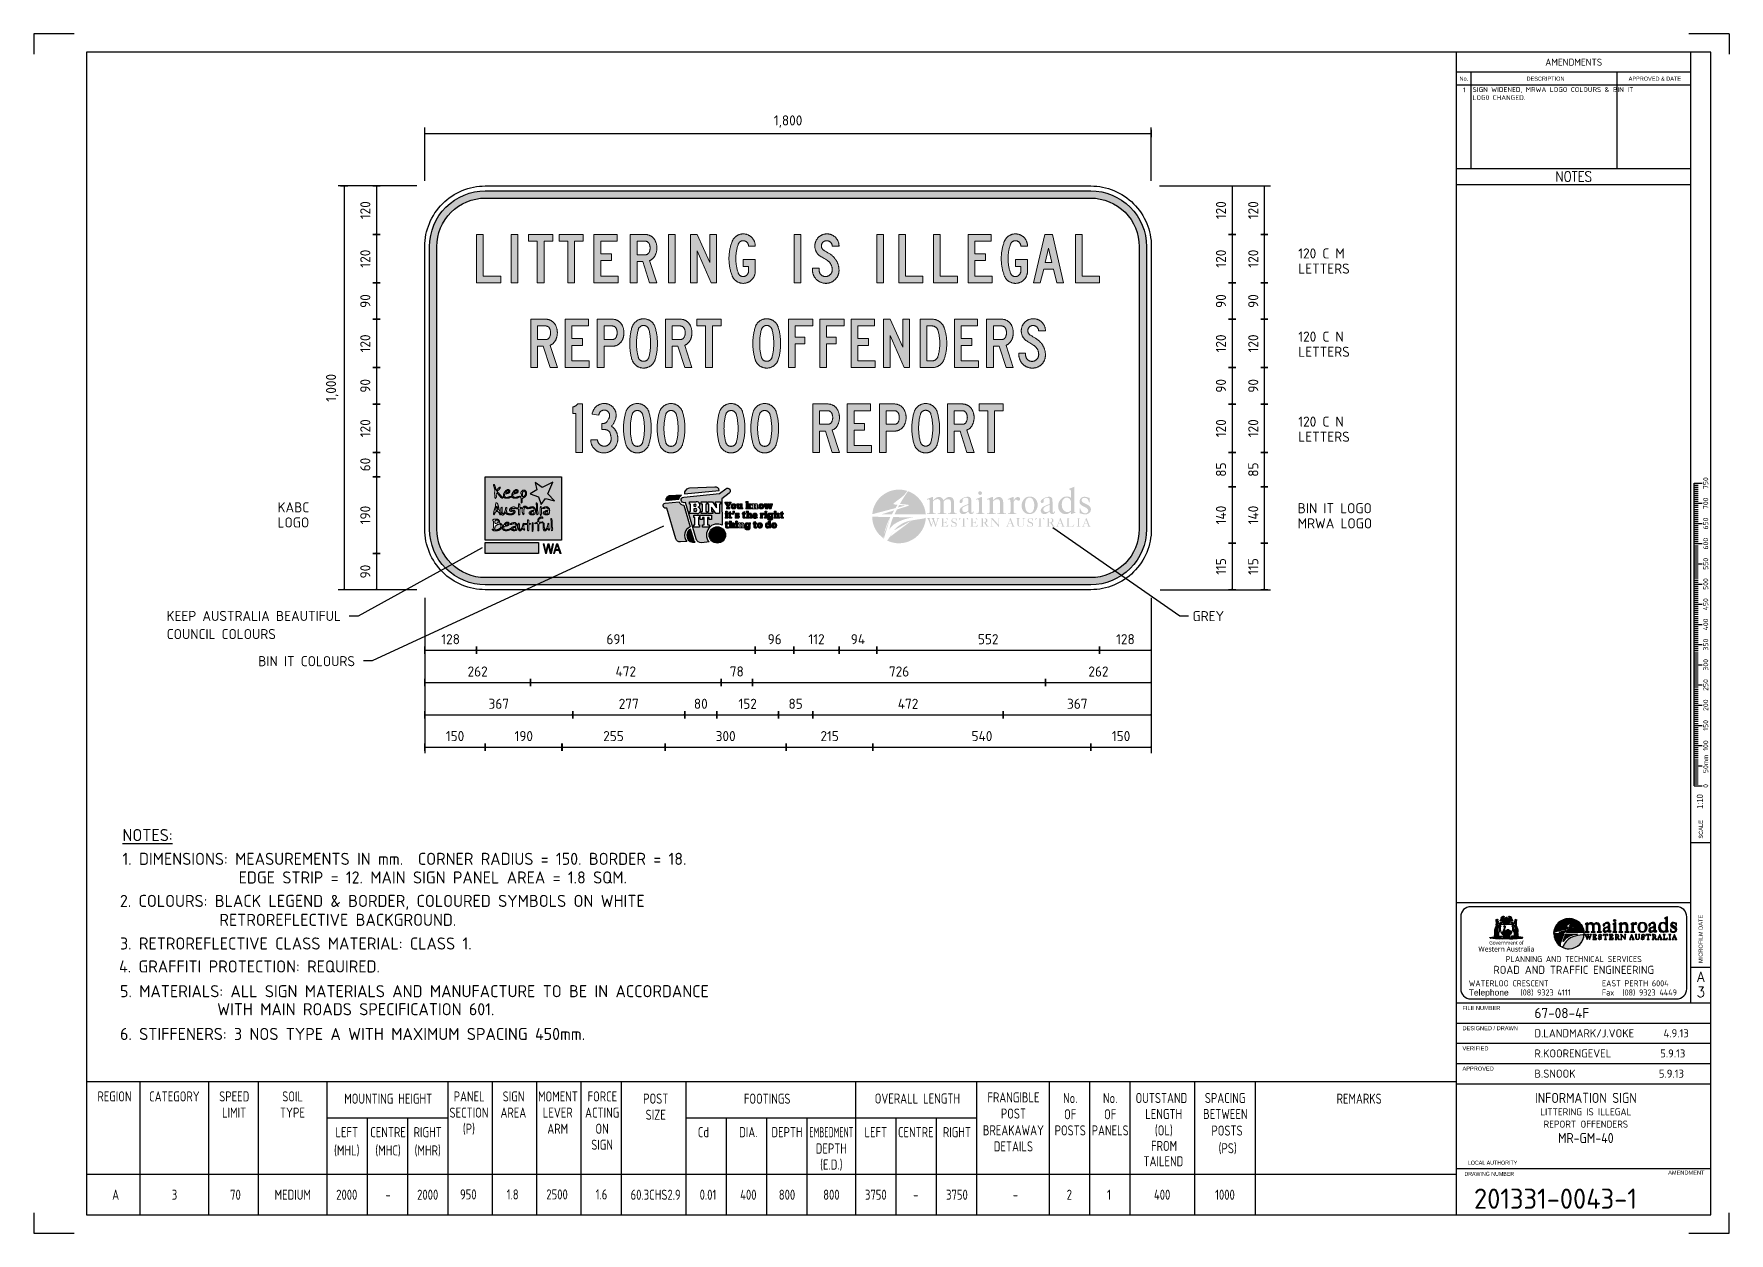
# Model space of a CAD drawing. Extents: x 0 to 420, y 0 to 297.
import ezdxf
from ezdxf.enums import TextEntityAlignment as Align

# ---------------------------------------------------------------- set-up
doc = ezdxf.new("R2010")
doc.units = 0
doc.layers.get('0').update_dxf_attribs({"linetype": 'CONTINUOUS'})
doc.layers.get('DEFPOINTS').update_dxf_attribs({"linetype": 'CONTINUOUS'})
for name, color, linetype in [('COMMENTS', 4, 'CONTINUOUS'), ('gold', 40, 'CONTINUOUS'), ('green', 98, 'CONTINUOUS'), ('GREY', 250, 'CONTINUOUS'), ('L18', 4, 'CONTINUOUS'), ('L25', 1, 'CONTINUOUS'), ('L35', 3, 'CONTINUOUS'), ('ORANGE', 30, 'CONTINUOUS'), ('T25', 1, 'CONTINUOUS'), ('T35', 3, 'CONTINUOUS'), ('TBLK07', 4, 'CONTINUOUS'), ('TBLK18', 4, 'CONTINUOUS'), ('TBLK25', 1, 'CONTINUOUS'), ('TBLK35', 3, 'CONTINUOUS'), ('TBLK50', 7, 'CONTINUOUS'), ('text', 7, 'CONTINUOUS')]:
    doc.layers.add(name, color=color, linetype=linetype)
doc.styles.add('HELV', font='helvs.shx')
doc.styles.add('HELVL', font='helvl', dxfattribs={"width": 0.8})
doc.styles.add('ISO', font='iso3098b')
doc.styles.add('ISO3098B', font='iso3098b.shx')
doc.styles.add('logonorm', font='trebuc.ttf', dxfattribs={"width": 1.02, "height": 0.2})
doc.styles.add('ROMAND', font='romand')
doc.dimstyles.new('SIGNSDIM', dxfattribs={"dimtxt": 2.5, "dimasz": 0.2, "dimexe": 1.5, "dimexo": 2, "dimgap": 1.5, "dimtad": 1, "dimdec": 4, "dimlfac": 10, "dimrnd": 1, "dimdsep": 46, "dimlunit": 6, "dimtxsty": 'ISO3098B', "dimblk": 'SGNDIM', "dimcen": 2.5, "dimse2": 1, "dimadec": 0, "dimazin": 0, "dimtfac": 1, "dimtdec": 4, "dimtix": 1, "dimtmove": 0, "dimatfit": 3, "dimldrblk": 'SGNDIM', "dimfxl": 1, "dimtolj": 1, "dimtzin": 0, "dimarcsym": 0})

msp = doc.modelspace()

# ---------------------------------------------------------------- texts
at = {"layer": 'COMMENTS', "style": 'ISO'}
for s, p in [('KABC', (60.364487, 178.502008)), ('BIN IT LOGO', (313.107632, 178.28503)), ('LOGO', (60.364487, 174.752008)), ('MRWA LOGO', (313.107632, 174.53503))]:
    msp.add_text(s, height=2.5, dxfattribs=at).set_placement(p)
at = {"layer": 'L18', "style": 'ISO'}
msp.add_text('1', height=1.2, dxfattribs=at).set_placement((354.056724, 282.525233))
at = {"layer": 'L18', "insert": (356.439869, 283.825233), "char_height": 1.2, "width": 35.45040945, "attachment_point": 1, "style": 'ISO'}
msp.add_mtext('SIGN WIDENED, MRWA LOGO COLOURS & BIN IT LOG0 CHANGED.', dxfattribs=at)
at = {"layer": 'L25', "style": 'ISO3098B'}
for s, p in [('KEEP AUSTRALIA BEAUTIFUL', (32.868073, 151.605358)), ('GREY', (287.051697, 151.552337)), ('COUNCIL COLOURS', (32.916228, 147.105358)), ('BIN IT COLOURS', (55.572919, 140.399928))]:
    msp.add_text(s, height=2.5, dxfattribs=at).set_placement(p)
at = {"layer": 'L25', "style": 'ISO', "width": 0.8}
for s, p in [('REGION', (19.962463, 32.590957)), ('CATEGORY', (34.818637, 32.590957)), ('SPEED', (49.645072, 32.590957)), ('SOIL', (64.105711, 32.590957)), ('PANEL', (107.841831, 32.590957)), ('SIGN', (118.841831, 32.590957)), ('MOMENT', (129.841831, 32.590957)), ('FORCE', (140.841831, 32.590957)), ('LIMIT', (49.594876, 28.590957)), ('TYPE', (64.055516, 28.590957)), ('SECTION', (107.791636, 28.590957)), ('AREA', (118.791636, 28.590957)), ('LEVER', (129.791636, 28.590957)), ('ACTING', (140.791636, 28.590957)), ('(P)', (107.777817, 24.590957)), ('ARM', (129.777817, 24.590957)), ('ON', (140.777817, 24.590957)), ('SIGN', (140.777817, 20.623784))]:
    msp.add_text(s, height=2.5, dxfattribs=at).set_placement(p, align=Align.CENTER)
at = {"layer": 'L25', "style": 'ISO'}
for s, width, p in [('MOUNTING HEIGHT', 0.8, (87.781285, 33.290424)), ('POST', 0.8, (154.067341, 33.30932)), ('FOOTINGS', 0.8, (181.679918, 33.290424)), ('OVERALL LENGTH', 0.8, (218.895381, 33.327049)), ('FRANGIBLE', 0.8, (242.689778, 33.604119)), ('No.', 0.8, (256.761892, 33.435914)), ('No.', 0.8, (266.662078, 33.435914)), ('REMARKS', 0.8, (328.339526, 33.291461)), ('SIZE', 0.8, (154.067341, 29.30932)), ('POST', 0.8, (242.689778, 29.604119)), ('OF', 0.8, (256.761892, 29.435914)), ('OF', 0.8, (266.662078, 29.435914)), ('LEFT', 0.8, (77.517732, 25)), ('CENTRE', 0.8, (87.741245, 25)), ('RIGHT', 0.8, (97.566489, 25)), ('Cd', 0.8, (165.890938, 25)), ('DIA.', 0.8, (177.011386, 25)), ('DEPTH', 0.8, (186.588259, 25)), ('EMBEDMENT', 0.6, (197.570684, 24.987164)), ('LEFT', 0.8, (208.587255, 25)), ('CENTRE', 0.8, (218.491895, 25)), ('RIGHT', 0.8, (228.689692, 25)), ('BREAKAWAY', 0.8, (242.689778, 25.467443)), ('POSTS', 0.8, (256.761892, 25.435914)), ('PANELS', 0.8, (266.662078, 25.435914)), ('(MHL)', 0.8, (77.517732, 20.477852)), ('(MHC)', 0.8, (87.741245, 20.477852)), ('(MHR)', 0.8, (97.566489, 20.477852)), ('DEPTH', 0.8, (197.570684, 20.951663)), ('DETAILS', 0.8, (242.689778, 21.467443)), ('(E.D.)', 0.8, (197.570684, 16.97676)), ('A', 0.8, (20.253648, 9.5)), ('3', 0.8, (34.844752, 9.5)), ('70', 0.8, (49.936257, 9.5)), ('MEDIUM', 0.8, (64.131827, 9.5)), ('2000', 0.8, (77.517732, 9.5)), ('-', 0.8, (87.741245, 9.5)), ('2000', 0.8, (97.566489, 9.5)), ('950', 0.8, (107.620924, 9.569648)), ('1.8', 0.8, (118.620924, 9.569648)), ('2500', 0.8, (129.620924, 9.569648)), ('1.6', 0.8, (140.620924, 9.569648)), ('60.3CHS2.9', 0.8, (154.038867, 9.5)), ('0.01', 0.8, (167.011386, 9.5)), ('400', 0.8, (177.011386, 9.5)), ('800', 0.8, (186.588259, 9.5)), ('800', 0.8, (197.588259, 9.5)), ('3750', 0.8, (208.587255, 9.5)), ('-', 0.8, (218.491895, 9.5)), ('3750', 0.8, (228.689692, 9.5)), ('-', 0.8, (243.186994, 9.5)), ('2', 0.8, (256.5369, 9.5)), ('1', 0.8, (266.370301, 9.5)), ('400', 0.8, (279.530422, 9.5)), ('1000', 0.8, (295.092925, 9.5))]:
    msp.add_text(s, height=2.5, dxfattribs=dict(at, width=width)).set_placement(p, align=Align.MIDDLE)
at = {"layer": 'T25', "color": 3, "style": 'ISO'}
for s, p in [('%%UNOTES:', (21.942182, 97.080454)), ('1. DIMENSIONS: MEASUREMENTS IN mm.  CORNER RADIUS = 150. BORDER = 18.', (21.942182, 91.189367)), ('EDGE STRIP = 12. MAIN SIGN PANEL AREA = 1.8 SQM.', (50.724783, 86.578693)), ('2. COLOURS: BLACK LEGEND & BORDER, COLOURED SYMBOLS ON WHITE', (21.313511, 80.766559)), ('RETROREFLECTIVE BACKGROUND.', (45.958106, 76.07959)), ('3. RETROREFLECTIVE CLASS MATERIAL: CLASS 1.', (21.34205, 70.224611)), ('4. GRAFFITI PROTECTION: REQUIRED.', (21.087323, 64.538666)), ('5. MATERIALS: ALL SIGN MATERIALS AND MANUFACTURE TO BE IN ACCORDANCE ', (21.344856, 58.410366)), ('               WITH MAIN ROADS SPECIFICATION 601.', (18.096824, 53.943784)), ('6. STIFFENERS: 3 NOS TYPE A WITH MAXIMUM SPACING 450mm.', (21.344856, 47.815558))]:
    msp.add_text(s, height=3, dxfattribs=at).set_placement(p)
at = {"layer": 'T25', "style": 'ISO', "width": 0.8}
for s, p in [('OUTSTAND', (272.948496, 32.208184)), ('SPACING', (290.112781, 32.211045)), ('LENGTH', (275.342679, 28.24882)), ('BETWEEN', (289.688537, 28.251681)), ('(OL)', (277.728735, 24.182717)), ('POSTS', (291.745227, 24.140247)), ('FROM', (276.789104, 20.345713)), ('(PS)', (293.521893, 19.762036)), ('TAILEND', (274.908752, 16.538729))]:
    msp.add_text(s, height=2.5, dxfattribs=at).set_placement(p)

# ---------------------------------------------------------------- blocks, each defined once
blk = doc.blocks.new('kablogo')
at = {"layer": 'gold'}
for points in [[(24.66, 26.3), (25.87, 22.78), (27.87, 25.5), (31.93, 24.43), (28.99, 27.73), (31.17, 33.03), (26.27, 30.54), (23.19, 32.85), (23.95, 29.47), (20.83, 27.68)], [(24.71, 0.37), (0.24, 0.37), (0.24, 5.36), (24.71, 5.36)]]:
    blk.add_hatch(color=256, dxfattribs=at).paths.add_polyline_path(points)
at = {"layer": 'green'}
h = blk.add_hatch(color=256, dxfattribs=at)
h.paths.add_polyline_path([(0.24, 6.48), (0.24, 35.57), (35.14, 35.57), (35.14, 6.48)])
h.paths.add_polyline_path([(4.61, 29.17), (4.61, 29.06), (4.6, 28.91), (4.58, 28.73), (4.56, 28.52), (4.54, 28.27), (4.53, 28.2), (4.52, 28.01), (4.51, 27.85), (4.51, 27.7), (4.51, 27.68), (4.53, 27.54), (4.58, 27.31), (4.6, 27.23), (4.61, 27.08), (4.61, 27.03), (4.61, 26.86), (4.61, 26.82), (4.61, 26.65), (4.62, 26.56), (4.62, 26.38), (4.63, 26.22), (4.65, 26.06), (4.65, 26.05), (4.69, 25.88), (4.74, 25.72), (4.81, 25.57), (4.84, 25.58), (4.99, 25.68), (5.11, 25.79), (5.2, 25.92), (5.22, 25.96), (5.28, 26.1), (5.31, 26.26), (5.32, 26.45), (5.32, 26.5), (5.31, 26.63), (5.29, 26.81), (5.26, 27.03), (5.24, 27.18), (5.21, 27.37), (5.2, 27.52), (5.19, 27.66), (5.21, 27.83), (5.25, 27.96), (5.27, 27.99), (5.42, 28.05), (5.43, 28.05), (5.53, 28.03), (5.64, 27.97), (5.77, 27.89), (5.91, 27.77), (6.05, 27.62), (6.22, 27.44), (6.27, 27.38), (6.38, 27.25), (6.49, 27.12), (6.6, 26.99), (6.71, 26.86), (6.82, 26.73), (6.93, 26.6), (7.04, 26.46), (7.15, 26.33), (7.24, 26.24), (7.4, 26.08), (7.55, 25.96), (7.68, 25.86), (7.81, 25.79), (7.93, 25.75), (8.04, 25.74), (8.14, 25.75), (8.28, 25.82), (8.35, 25.89), (8.45, 26.03), (8.38, 26.07), (8.25, 26.14), (8.12, 26.23), (7.98, 26.32), (7.85, 26.43), (7.71, 26.55), (7.58, 26.68), (7.44, 26.82), (7.33, 26.94), (7.22, 27.07), (7.11, 27.2), (6.99, 27.33), (6.88, 27.46), (6.77, 27.58), (6.66, 27.71), (6.55, 27.84), (6.42, 27.97), (6.29, 28.11), (6.16, 28.23), (6.03, 28.34), (5.9, 28.44), (5.76, 28.53), (5.63, 28.62), (5.51, 28.69), (5.56, 28.75), (5.65, 28.84), (5.76, 28.95), (5.89, 29.08), (6.05, 29.22), (6.22, 29.39), (6.25, 29.42), (6.41, 29.59), (6.55, 29.75), (6.68, 29.91), (6.8, 30.06), (6.9, 30.19), (6.98, 30.33), (7.05, 30.45), (7.1, 30.57), (7.14, 30.68), (7.17, 30.79), (7.12, 30.79), (6.99, 30.76), (6.86, 30.72), (6.72, 30.66), (6.58, 30.57), (6.43, 30.46), (6.28, 30.33), (6.12, 30.18), (6.08, 30.13), (6, 30.04), (5.91, 29.94), (5.81, 29.82), (5.7, 29.68), (5.58, 29.53), (5.46, 29.36), (5.32, 29.17), (5.27, 29.27), (5.22, 29.39), (5.17, 29.52), (5.12, 29.67), (5.07, 29.83), (5.01, 30), (4.96, 30.19), (4.9, 30.38), (4.84, 30.6), (4.84, 30.62), (4.78, 30.83), (4.72, 31.02), (4.66, 31.21), (4.61, 31.38), (4.55, 31.54), (4.49, 31.68), (4.44, 31.81), (4.38, 31.93), (4.32, 32.04), (4.22, 31.98), (4.09, 31.91), (4.06, 31.86), (3.96, 31.71), (3.97, 31.68), (3.99, 31.6), (4.02, 31.5), (4.07, 31.36), (4.12, 31.19), (4.19, 30.99), (4.27, 30.76), (4.36, 30.49), (4.41, 30.36), (4.46, 30.18), (4.51, 30.01), (4.55, 29.84), (4.58, 29.68), (4.6, 29.52), (4.61, 29.37), (4.61, 29.23)], flags=16)
h.paths.add_polyline_path([(12.29, 26.7), (12.19, 26.66), (12.03, 26.6), (11.86, 26.54), (11.7, 26.48), (11.54, 26.42), (11.31, 26.33), (11.09, 26.26), (10.89, 26.19), (10.71, 26.14), (10.56, 26.1), (10.42, 26.07), (10.31, 26.05), (10.22, 26.05), (10.1, 26.05), (9.91, 26.07), (9.73, 26.1), (9.57, 26.14), (9.44, 26.2), (9.33, 26.28), (9.29, 26.31), (9.2, 26.41), (9.13, 26.54), (9.08, 26.7), (9.05, 26.88), (9.04, 27.08), (9.05, 27.23), (9.07, 27.39), (9.1, 27.47), (9.2, 27.6), (9.27, 27.61), (9.44, 27.65), (9.61, 27.69), (9.78, 27.72), (9.95, 27.76), (10.12, 27.8), (10.29, 27.84), (10.46, 27.87), (10.63, 27.91), (10.8, 27.95), (10.94, 28.03), (11.08, 28.12), (11.2, 28.23), (11.3, 28.35), (11.37, 28.49), (11.42, 28.63), (11.46, 28.78), (11.47, 28.94), (11.46, 29.02), (11.43, 29.18), (11.35, 29.32), (11.24, 29.44), (11.17, 29.49), (11.03, 29.57), (10.87, 29.61), (10.69, 29.63), (10.6, 29.63), (10.47, 29.61), (10.34, 29.57), (10.2, 29.52), (10.07, 29.45), (9.95, 29.37), (9.82, 29.28), (9.69, 29.16), (9.56, 29.03), (9.43, 28.89), (9.31, 28.73), (9.18, 28.55), (9.11, 28.44), (9.01, 28.27), (8.91, 28.11), (8.83, 27.95), (8.76, 27.79), (8.69, 27.63), (8.64, 27.48), (8.6, 27.33), (8.56, 27.18), (8.54, 27.03), (8.53, 26.89), (8.52, 26.75), (8.52, 26.68), (8.54, 26.51), (8.58, 26.35), (8.65, 26.21), (8.73, 26.08), (8.84, 25.97), (8.97, 25.88), (9.01, 25.85), (9.14, 25.79), (9.29, 25.75), (9.45, 25.71), (9.62, 25.68), (9.82, 25.66), (10.02, 25.66), (10.17, 25.66), (10.35, 25.67), (10.52, 25.69), (10.69, 25.71), (10.86, 25.74), (11.02, 25.78), (11.18, 25.83), (11.34, 25.89), (11.49, 25.94), (11.66, 26.03), (11.8, 26.12), (11.94, 26.22), (12.05, 26.32), (12.15, 26.44), (12.23, 26.57)], flags=16)
h.paths.add_polyline_path([(10.76, 29.18), (10.79, 29.17), (10.95, 29.12), (11.12, 29.07), (11.07, 28.94), (11, 28.79), (10.91, 28.65), (10.81, 28.52), (10.69, 28.4), (10.61, 28.33), (10.47, 28.24), (10.32, 28.18), (10.15, 28.14), (9.98, 28.13), (9.93, 28.13), (9.76, 28.15), (9.7, 28.17), (9.54, 28.22), (9.61, 28.34), (9.71, 28.49), (9.81, 28.62), (9.92, 28.74), (10.04, 28.85), (10.16, 28.96), (10.31, 29.05), (10.46, 29.12), (10.61, 29.17)], flags=0)
h.paths.add_polyline_path([(16.81, 27.83), (16.83, 27.72), (16.85, 27.55), (16.86, 27.39), (16.86, 27.26), (16.85, 27.09), (16.83, 26.93), (16.82, 26.9), (16.79, 26.75), (16.75, 26.58), (16.72, 26.4), (16.23, 26.5), (16.25, 26.45), (16.3, 26.33), (16.4, 26.17), (16.52, 25.98), (16.6, 25.84), (16.66, 25.69), (16.7, 25.53), (16.72, 25.37), (16.72, 25.32), (16.7, 25.16), (16.68, 24.96), (16.68, 24.92), (16.65, 24.7), (16.64, 24.51), (16.63, 24.37), (16.62, 24.26), (16.63, 24.11), (16.65, 23.95), (16.69, 23.79), (16.74, 23.63), (16.81, 23.47), (16.89, 23.53), (17, 23.65), (17.08, 23.8), (17.11, 23.92), (17.14, 24.08), (17.15, 24.25), (17.15, 24.32), (17.14, 24.56), (17.13, 24.65), (17.12, 24.83), (17.12, 24.96), (17.12, 25.12), (17.14, 25.28), (17.17, 25.42), (17.23, 25.57), (17.32, 25.63), (17.46, 25.72), (17.6, 25.81), (17.75, 25.91), (17.89, 26), (18.04, 26.09), (18.18, 26.19), (18.32, 26.28), (18.47, 26.38), (18.61, 26.47), (18.66, 26.52), (18.76, 26.63), (18.86, 26.76), (18.94, 26.9), (19.01, 27.04), (19.07, 27.19), (19.11, 27.35), (19.14, 27.51), (19.16, 27.69), (19.17, 27.87), (19.17, 27.92), (19.16, 28.09), (19.13, 28.26), (19.09, 28.41), (19.03, 28.57), (18.96, 28.72), (18.87, 28.86), (18.84, 28.92), (18.72, 29.06), (18.6, 29.17), (18.47, 29.26), (18.33, 29.32), (18.18, 29.36), (18.02, 29.38), (17.84, 29.37), (17.66, 29.35), (17.5, 29.31), (17.35, 29.25), (17.21, 29.18), (17.08, 29.09), (16.96, 28.98), (16.86, 28.86), (16.8, 28.77), (16.72, 28.64), (16.66, 28.5), (16.61, 28.35), (16.57, 28.19), (16.54, 28.02), (16.52, 27.84), (16.51, 27.65), (16.67, 27.72), (16.67, 27.72)], flags=16)
h.paths.add_polyline_path([(17.3, 27.83), (17.32, 27.99), (17.34, 28.13), (17.37, 28.26), (17.38, 28.29), (17.44, 28.48), (17.52, 28.63), (17.61, 28.76), (17.72, 28.84), (17.84, 28.89), (17.98, 28.91), (18.03, 28.91), (18.18, 28.88), (18.31, 28.8), (18.44, 28.69), (18.55, 28.54), (18.56, 28.51), (18.64, 28.35), (18.7, 28.2), (18.73, 28.04), (18.74, 27.88), (18.74, 27.79), (18.72, 27.62), (18.68, 27.47), (18.63, 27.32), (18.55, 27.17), (18.46, 27.03), (18.35, 26.89), (18.28, 26.81), (18.15, 26.69), (18.02, 26.59), (17.88, 26.5), (17.73, 26.43), (17.57, 26.37), (17.41, 26.33), (17.38, 26.43), (17.34, 26.59), (17.31, 26.75), (17.29, 26.87), (17.28, 27.04), (17.28, 27.22), (17.28, 27.27), (17.28, 27.47), (17.29, 27.66)], flags=0)
h.paths.add_polyline_path([(16.13, 26.7), (16.03, 26.66), (15.86, 26.6), (15.7, 26.54), (15.54, 26.48), (15.38, 26.42), (15.15, 26.33), (14.93, 26.26), (14.73, 26.19), (14.55, 26.14), (14.39, 26.1), (14.26, 26.07), (14.15, 26.05), (14.06, 26.05), (13.94, 26.05), (13.74, 26.07), (13.57, 26.1), (13.41, 26.14), (13.28, 26.2), (13.16, 26.28), (13.13, 26.31), (13.04, 26.41), (12.97, 26.54), (12.92, 26.7), (12.89, 26.88), (12.88, 27.08), (12.88, 27.23), (12.91, 27.39), (12.94, 27.47), (13.04, 27.6), (13.11, 27.61), (13.28, 27.65), (13.45, 27.69), (13.62, 27.72), (13.79, 27.76), (13.96, 27.8), (14.13, 27.84), (14.29, 27.87), (14.46, 27.91), (14.63, 27.95), (14.78, 28.03), (14.92, 28.12), (15.03, 28.23), (15.13, 28.35), (15.21, 28.49), (15.26, 28.63), (15.29, 28.78), (15.31, 28.94), (15.3, 29.02), (15.27, 29.18), (15.19, 29.32), (15.08, 29.44), (15.01, 29.49), (14.87, 29.57), (14.7, 29.61), (14.53, 29.63), (14.44, 29.63), (14.31, 29.61), (14.17, 29.57), (14.04, 29.52), (13.91, 29.45), (13.78, 29.37), (13.65, 29.28), (13.53, 29.16), (13.4, 29.03), (13.27, 28.89), (13.15, 28.73), (13.02, 28.55), (12.95, 28.44), (12.84, 28.27), (12.75, 28.11), (12.67, 27.95), (12.6, 27.79), (12.53, 27.63), (12.48, 27.48), (12.44, 27.33), (12.4, 27.18), (12.38, 27.03), (12.36, 26.89), (12.36, 26.75), (12.36, 26.68), (12.38, 26.51), (12.42, 26.35), (12.48, 26.21), (12.57, 26.08), (12.68, 25.97), (12.81, 25.88), (12.85, 25.85), (12.98, 25.79), (13.13, 25.75), (13.29, 25.71), (13.46, 25.68), (13.65, 25.66), (13.86, 25.66), (14.01, 25.66), (14.18, 25.67), (14.36, 25.69), (14.53, 25.71), (14.69, 25.74), (14.86, 25.78), (15.02, 25.83), (15.18, 25.89), (15.32, 25.94), (15.49, 26.03), (15.64, 26.12), (15.78, 26.22), (15.89, 26.32), (15.99, 26.44), (16.07, 26.57)], flags=16)
h.paths.add_polyline_path([(14.6, 29.18), (14.62, 29.17), (14.79, 29.12), (14.95, 29.07), (14.91, 28.94), (14.84, 28.79), (14.75, 28.65), (14.65, 28.52), (14.53, 28.4), (14.45, 28.33), (14.31, 28.24), (14.15, 28.18), (13.99, 28.14), (13.82, 28.13), (13.77, 28.13), (13.6, 28.15), (13.54, 28.17), (13.37, 28.22), (13.45, 28.34), (13.55, 28.49), (13.65, 28.62), (13.76, 28.74), (13.88, 28.85), (14, 28.96), (14.15, 29.05), (14.3, 29.12), (14.45, 29.17)], flags=0)
h.paths.add_polyline_path([(5.13, 11.19), (5.13, 11.19), (4.94, 11.2), (4.81, 11.21), (4.65, 11.23), (4.65, 11.37), (4.65, 11.54), (4.65, 11.66), (4.65, 11.83), (4.65, 11.87), (4.66, 12.09), (4.67, 12.28), (4.7, 12.45), (4.73, 12.6), (4.78, 12.73), (4.83, 12.84), (4.86, 12.87), (4.94, 12.98), (5.04, 13.08), (5.16, 13.18), (5.3, 13.28), (5.46, 13.38), (5.64, 13.48), (5.84, 13.57), (5.96, 13.63), (6.12, 13.69), (6.28, 13.74), (6.35, 13.76), (6.53, 13.79), (6.71, 13.8), (6.87, 13.79), (7.03, 13.73), (7.16, 13.64), (7.27, 13.51), (7.32, 13.42), (7.37, 13.27), (7.4, 13.1), (7.41, 12.91), (7.41, 12.85), (7.39, 12.69), (7.36, 12.54), (7.31, 12.39), (7.24, 12.25), (7.16, 12.11), (7.06, 11.99), (6.94, 11.86), (6.81, 11.75), (6.66, 11.64), (6.62, 11.62), (6.47, 11.53), (6.32, 11.45), (6.16, 11.38), (6, 11.32), (5.84, 11.27), (5.67, 11.24), (5.49, 11.21), (5.32, 11.2)], flags=0)
h.paths.add_polyline_path([(4.95, 14.09), (4.84, 14.1), (4.72, 14.19), (4.64, 14.35), (4.62, 14.43), (4.6, 14.59), (4.59, 14.79), (4.59, 14.8), (4.6, 14.97), (4.64, 15.14), (4.7, 15.29), (4.78, 15.42), (4.87, 15.52), (5.01, 15.61), (5.17, 15.66), (5.36, 15.68), (5.47, 15.67), (5.65, 15.65), (5.81, 15.61), (5.96, 15.54), (6, 15.51), (6.12, 15.4), (6.18, 15.26), (6.2, 15.09), (6.2, 15.07), (6.19, 14.91), (6.14, 14.76), (6.06, 14.62), (5.95, 14.5), (5.82, 14.38), (5.76, 14.34), (5.61, 14.25), (5.45, 14.18), (5.29, 14.13), (5.12, 14.1)], flags=0)
h.paths.add_polyline_path([(7.69, 13.8), (7.59, 13.9), (7.45, 13.97), (7.3, 14.05), (7.14, 14.13), (6.99, 14.21), (6.83, 14.29), (6.67, 14.37), (6.62, 14.5), (6.66, 14.67), (6.69, 14.83), (6.7, 14.99), (6.69, 15.09), (6.67, 15.26), (6.62, 15.41), (6.54, 15.56), (6.45, 15.68), (6.33, 15.8), (6.31, 15.81), (6.18, 15.9), (6.04, 15.97), (5.88, 16.03), (5.71, 16.07), (5.53, 16.09), (5.33, 16.1), (5.07, 16.1), (5.02, 16.1), (4.81, 16.1), (4.62, 16.08), (4.45, 16.07), (4.29, 16.04), (4.15, 16.01), (3.99, 15.96), (3.84, 15.88), (3.72, 15.78), (3.65, 15.66), (3.63, 15.52), (3.65, 15.43), (3.77, 15.29), (3.86, 15.21), (3.98, 15.08), (4.05, 14.94), (4.07, 14.8), (4.07, 14.79), (4.07, 14.7), (4.06, 14.57), (4.04, 14.4), (4.02, 14.2), (3.99, 13.95), (3.99, 13.95), (3.97, 13.76), (3.96, 13.59), (3.96, 13.44), (3.96, 13.42), (3.96, 13.33), (3.97, 13.21), (3.98, 13.06), (4, 12.86), (4.01, 12.63), (4.04, 12.36), (4.04, 12.33), (4.06, 12.05), (4.08, 11.81), (4.1, 11.63), (4.12, 11.48), (4.13, 11.39), (4.14, 11.34), (4.11, 11.34), (3.96, 11.39), (3.76, 11.44), (3.66, 11.47), (3.48, 11.51), (3.32, 11.53), (3.36, 11.42), (3.43, 11.28), (3.52, 11.15), (3.64, 11.04), (3.78, 10.94), (3.95, 10.86), (4.03, 10.83), (4.19, 10.79), (4.35, 10.75), (4.53, 10.73), (4.72, 10.71), (4.92, 10.71), (4.99, 10.71), (5.18, 10.72), (5.37, 10.73), (5.55, 10.75), (5.73, 10.78), (5.9, 10.81), (6.07, 10.85), (6.23, 10.9), (6.39, 10.95), (6.55, 11.02), (6.7, 11.09), (6.84, 11.16), (6.98, 11.25), (7.07, 11.3), (7.21, 11.41), (7.34, 11.52), (7.46, 11.64), (7.56, 11.76), (7.66, 11.89), (7.74, 12.02), (7.8, 12.17), (7.86, 12.31), (7.9, 12.47), (7.94, 12.63), (7.95, 12.79), (7.96, 12.96), (7.96, 13.04), (7.94, 13.23), (7.91, 13.4), (7.85, 13.56), (7.78, 13.69)], flags=16)
h.paths.add_polyline_path([(10.79, 13.24), (10.91, 13.35), (11.01, 13.47), (11.09, 13.6), (11.15, 13.74), (11.18, 13.9), (11.19, 14.06), (11.19, 14.14), (11.15, 14.3), (11.07, 14.44), (10.96, 14.56), (10.89, 14.61), (10.74, 14.68), (10.57, 14.73), (10.4, 14.75), (10.3, 14.74), (10.16, 14.72), (10.03, 14.69), (9.89, 14.64), (9.76, 14.57), (9.62, 14.49), (9.49, 14.39), (9.36, 14.28), (9.23, 14.15), (9.1, 14.01), (8.97, 13.85), (8.84, 13.67), (8.76, 13.56), (8.66, 13.39), (8.56, 13.23), (8.48, 13.07), (8.4, 12.91), (8.34, 12.75), (8.28, 12.6), (8.24, 12.45), (8.2, 12.3), (8.18, 12.15), (8.16, 12.01), (8.16, 11.87), (8.16, 11.8), (8.18, 11.62), (8.22, 11.46), (8.29, 11.32), (8.38, 11.2), (8.49, 11.09), (8.62, 10.99), (8.67, 10.97), (8.8, 10.91), (8.95, 10.86), (9.11, 10.82), (9.29, 10.8), (9.49, 10.78), (9.7, 10.77), (9.85, 10.78), (10.04, 10.79), (10.21, 10.8), (10.39, 10.83), (10.56, 10.86), (10.73, 10.9), (10.9, 10.95), (11.06, 11), (11.21, 11.06), (11.38, 11.14), (11.54, 11.23), (11.68, 11.33), (11.8, 11.44), (11.9, 11.56), (11.98, 11.68), (12.04, 11.82), (11.93, 11.78), (11.77, 11.72), (11.6, 11.65), (11.43, 11.59), (11.27, 11.53), (11.03, 11.45), (10.8, 11.37), (10.6, 11.31), (10.41, 11.26), (10.26, 11.22), (10.12, 11.19), (10, 11.17), (9.91, 11.17), (9.79, 11.17), (9.58, 11.18), (9.4, 11.22), (9.24, 11.26), (9.1, 11.32), (8.99, 11.4), (8.95, 11.43), (8.86, 11.53), (8.79, 11.66), (8.74, 11.82), (8.71, 11.99), (8.69, 12.19), (8.7, 12.35), (8.73, 12.5), (8.75, 12.59), (8.86, 12.72), (8.93, 12.73), (9.11, 12.77), (9.28, 12.81), (9.46, 12.84), (9.63, 12.88), (9.8, 12.92), (9.98, 12.95), (10.15, 12.99), (10.33, 13.03), (10.5, 13.07), (10.65, 13.14)], flags=16)
h.paths.add_polyline_path([(9.66, 13.25), (9.61, 13.25), (9.44, 13.27), (9.37, 13.28), (9.2, 13.34), (9.28, 13.46), (9.38, 13.61), (9.49, 13.74), (9.6, 13.86), (9.72, 13.97), (9.85, 14.07), (10, 14.17), (10.16, 14.24), (10.31, 14.28), (10.47, 14.3), (10.49, 14.29), (10.66, 14.24), (10.83, 14.18), (10.78, 14.06), (10.71, 13.91), (10.62, 13.76), (10.52, 13.63), (10.4, 13.51), (10.31, 13.45), (10.16, 13.36), (10.01, 13.3), (9.84, 13.26)], flags=0)
h.paths.add_polyline_path([(13.83, 12.33), (13.88, 12.33), (14.04, 12.28), (14.15, 12.17), (14.16, 12.15), (14.2, 12.01), (14.22, 11.82), (14.2, 11.64), (14.17, 11.48), (14.1, 11.35), (14, 11.25), (13.85, 11.19), (13.66, 11.17), (13.63, 11.17), (13.48, 11.18), (13.3, 11.22), (13.11, 11.29), (13.08, 11.3), (12.92, 11.36), (12.76, 11.44), (12.6, 11.53), (12.63, 11.58), (12.72, 11.7), (12.84, 11.82), (12.98, 11.94), (13.14, 12.06), (13.19, 12.1), (13.37, 12.2), (13.54, 12.27), (13.69, 12.32)], flags=0)
h.paths.add_polyline_path([(13.61, 12.76), (13.44, 12.72), (13.27, 12.67), (13.1, 12.61), (12.93, 12.54), (12.76, 12.46), (12.72, 12.44), (12.54, 12.33), (12.39, 12.22), (12.26, 12.11), (12.16, 11.99), (12.09, 11.86), (12.05, 11.73), (12.04, 11.6), (12.04, 11.57), (12.07, 11.44), (12.13, 11.31), (12.23, 11.19), (12.38, 11.08), (12.56, 10.98), (12.56, 10.97), (12.73, 10.9), (12.9, 10.85), (13.07, 10.81), (13.24, 10.78), (13.41, 10.77), (13.41, 10.77), (13.65, 10.78), (13.86, 10.8), (14.05, 10.83), (14.23, 10.87), (14.37, 10.93), (14.5, 11), (14.6, 11.08), (14.68, 11.17), (14.74, 11.28), (14.76, 11.32), (14.79, 11.43), (14.82, 11.56), (14.85, 11.74), (14.89, 11.96), (14.93, 12.21), (14.94, 12.22), (14.96, 12.39), (14.99, 12.55), (14.99, 12.68), (14.99, 12.85), (14.99, 13), (14.97, 13.17), (14.93, 13.33), (14.88, 13.49), (14.81, 13.63), (14.72, 13.77), (14.62, 13.9), (14.56, 13.96), (14.45, 14.08), (14.32, 14.18), (14.19, 14.29), (14.04, 14.39), (13.88, 14.48), (13.71, 14.57), (13.62, 14.48), (13.55, 14.48), (13.37, 14.47), (13.2, 14.46), (13.02, 14.43), (12.85, 14.4), (12.67, 14.37), (12.5, 14.32), (12.44, 14.3), (12.25, 14.23), (12.08, 14.15), (11.94, 14.06), (11.83, 13.95), (11.74, 13.84), (11.69, 13.72), (11.7, 13.72), (11.87, 13.67), (12.05, 13.65), (12.06, 13.65), (12.16, 13.67), (12.3, 13.7), (12.47, 13.74), (12.69, 13.81), (12.95, 13.89), (13, 13.91), (13.19, 13.96), (13.36, 13.99), (13.52, 14), (13.56, 14), (13.74, 13.97), (13.9, 13.92), (14.04, 13.83), (14.15, 13.71), (14.17, 13.69), (14.25, 13.57), (14.31, 13.42), (14.34, 13.25), (14.35, 13.07), (14.33, 12.77), (14.25, 12.79), (14.07, 12.8), (13.94, 12.79), (13.77, 12.78)], flags=16)
h.paths.add_polyline_path([(15.79, 14.29), (15.68, 14.26), (15.53, 14.17), (15.44, 14.06), (15.39, 13.96), (15.35, 13.8), (15.34, 13.62), (15.34, 13.5), (15.34, 13.33), (15.34, 13.31), (15.34, 13.15), (15.34, 12.97), (15.34, 12.79), (15.35, 12.59), (15.35, 12.4), (15.36, 12.22), (15.38, 12.06), (15.4, 11.9), (15.41, 11.75), (15.44, 11.61), (15.46, 11.48), (15.51, 11.3), (15.58, 11.11), (15.66, 10.95), (15.75, 10.83), (15.84, 10.74), (15.95, 10.69), (16.08, 10.68), (16.15, 10.68), (16.28, 10.71), (16.42, 10.77), (16.57, 10.87), (16.72, 10.99), (16.87, 11.14), (16.93, 11.21), (17.04, 11.33), (17.14, 11.47), (17.24, 11.61), (17.33, 11.76), (17.42, 11.91), (17.53, 11.7), (17.63, 11.53), (17.71, 11.4), (17.76, 11.33), (17.87, 11.21), (18.01, 11.1), (18.16, 11.02), (18.32, 10.96), (18.32, 11.02), (18.3, 11.13), (18.26, 11.27), (18.2, 11.45), (18.13, 11.66), (18.05, 11.9), (18.01, 12.01), (17.96, 12.18), (17.93, 12.34), (17.93, 12.49), (17.93, 12.49), (17.93, 12.59), (17.94, 12.74), (17.95, 12.93), (17.97, 13.18), (17.97, 13.26), (17.98, 13.43), (17.99, 13.6), (17.98, 13.77), (17.98, 13.92), (17.97, 14.02), (17.93, 14.19), (17.61, 14.14), (17.6, 14.14), (17.54, 13.98), (17.54, 13.97), (17.51, 13.81), (17.48, 13.61), (17.45, 13.42), (17.42, 13.24), (17.38, 13.07), (17.34, 12.9), (17.3, 12.75), (17.25, 12.6), (17.21, 12.47), (17.16, 12.34), (17.15, 12.32), (17.07, 12.16), (16.99, 12), (16.9, 11.86), (16.8, 11.72), (16.7, 11.59), (16.58, 11.47), (16.46, 11.36), (16.33, 11.25), (16.2, 11.16), (16.16, 11.22), (16.08, 11.37), (16.01, 11.53), (15.96, 11.69), (15.93, 11.85), (15.92, 11.88), (15.9, 12.03), (15.88, 12.19), (15.87, 12.36), (15.86, 12.54), (15.86, 12.72), (15.86, 12.74), (15.86, 12.88), (15.86, 13.08), (15.86, 13.13), (15.86, 13.32), (15.86, 13.46), (15.86, 13.57), (15.85, 13.74), (15.84, 13.91), (15.84, 13.96), (15.82, 14.13)], flags=16)
h.paths.add_polyline_path([(18.62, 14.05), (18.59, 14.05), (18.42, 14.04), (18.4, 14.03), (18.23, 14), (18.26, 13.95), (18.36, 13.79), (18.46, 13.69), (18.47, 13.69), (18.6, 13.64), (18.81, 13.62), (19.13, 13.62), (19.21, 13.62), (19.38, 13.61), (19.4, 13.61), (19.58, 13.56), (19.6, 13.53), (19.65, 13.38), (19.65, 13.36), (19.65, 13.25), (19.64, 13.06), (19.64, 12.79), (19.63, 12.71), (19.62, 12.52), (19.62, 12.34), (19.61, 12.17), (19.61, 12.02), (19.61, 11.88), (19.61, 11.88), (19.61, 11.69), (19.62, 11.52), (19.63, 11.36), (19.65, 11.21), (19.65, 11.17), (19.67, 10.99), (19.7, 10.83), (19.74, 10.68), (19.81, 10.69), (19.98, 10.76), (20.11, 10.84), (20.13, 10.86), (20.2, 10.99), (20.22, 11.17), (20.22, 11.21), (20.2, 11.36), (20.16, 11.62), (20.15, 11.72), (20.15, 11.89), (20.15, 13.14), (20.15, 13.26), (20.2, 13.42), (20.29, 13.54), (20.41, 13.63), (20.46, 13.64), (20.58, 13.68), (20.78, 13.74), (21.05, 13.81), (21.04, 13.83), (20.95, 13.97), (20.85, 14.09), (20.67, 14.09), (20.49, 14.12), (20.35, 14.16), (20.25, 14.23), (20.17, 14.36), (20.15, 14.54), (20.15, 14.58), (20.16, 14.73), (20.17, 14.98), (20.18, 15.06), (20.18, 15.24), (20.18, 15.29), (20.17, 15.46), (20.14, 15.62), (20.07, 15.68), (19.98, 15.78), (19.91, 15.91), (19.94, 15.99), (19.93, 15.98), (19.82, 15.82), (19.73, 15.68), (19.67, 15.55), (19.67, 15.53), (19.64, 15.38), (19.62, 15.21), (19.61, 15.02), (19.61, 14.99), (19.64, 14.81), (19.64, 14.75), (19.65, 14.59), (19.65, 14.5), (19.62, 14.32), (19.57, 14.19), (19.51, 14.12), (19.37, 14.05), (19.19, 14.02), (19.18, 14.02), (18.97, 14.04), (18.78, 14.04)], flags=16)
h.paths.add_polyline_path([(24.65, 10.68), (24.8, 10.68), (24.8, 13.53), (24.84, 13.82), (24.9, 13.96), (24.98, 14.07), (25.08, 14.16), (25.2, 14.23), (25.35, 14.28), (25.52, 14.32), (25.72, 14.33), (25.77, 14.33), (26.04, 14.33), (26.27, 14.34), (26.47, 14.35), (26.62, 14.36), (26.74, 14.37), (26.82, 14.38), (26.8, 14.44), (26.75, 14.6), (26.7, 14.69), (26.61, 14.85), (26.51, 14.82), (26.32, 14.77), (26.16, 14.72), (26.01, 14.69), (25.85, 14.66), (25.67, 14.65), (25.49, 14.64), (25.42, 14.64), (25.24, 14.66), (25.07, 14.7), (24.93, 14.77), (24.88, 14.81), (24.77, 14.93), (24.71, 15.07), (24.69, 15.24), (24.69, 15.26), (24.7, 15.42), (24.74, 15.57), (24.8, 15.72), (24.87, 15.86), (24.97, 16.01), (25.1, 16.16), (25.11, 16.17), (25.24, 16.3), (25.38, 16.41), (25.53, 16.5), (25.68, 16.56), (25.83, 16.59), (26, 16.61), (26.13, 16.59), (26.31, 16.52), (26.41, 16.48), (26.61, 16.38), (26.64, 16.48), (26.65, 16.65), (26.65, 16.67), (26.62, 16.83), (26.56, 16.95), (26.45, 17.03), (26.3, 17.09), (26.12, 17.1), (26.1, 17.1), (25.92, 17.1), (25.74, 17.07), (25.57, 17.04), (25.41, 16.99), (25.26, 16.92), (25.11, 16.84), (24.98, 16.75), (24.86, 16.64), (24.74, 16.52), (24.65, 16.41), (24.56, 16.27), (24.49, 16.13), (24.42, 15.98), (24.37, 15.83), (24.33, 15.67), (24.3, 15.5), (24.28, 15.33), (24.28, 15.15), (24.27, 15.05), (24.23, 14.91), (24.16, 14.78), (24.05, 14.68), (23.9, 14.59), (23.72, 14.53), (23.64, 14.5), (23.4, 14.43), (23.2, 14.36), (23.04, 14.3), (22.93, 14.24), (22.86, 14.19), (22.97, 14.09), (23.04, 14.05), (23.2, 14), (23.31, 14.01), (23.51, 14.05), (23.71, 14.09), (23.9, 14.12), (24.01, 14.13), (24.2, 14.04), (24.2, 14.02), (24.26, 13.86), (24.29, 13.69), (24.3, 13.62), (24.31, 13.45), (24.31, 13.27), (24.31, 13.2), (24.31, 13.02), (24.31, 13.01), (24.31, 12.93), (24.3, 12.75), (24.29, 12.48), (24.29, 12.42), (24.28, 12.21), (24.28, 12.02), (24.28, 11.88), (24.28, 11.76), (24.28, 11.72), (24.28, 11.56), (24.29, 11.39), (24.3, 11.22), (24.31, 11.17), (24.33, 10.99), (24.35, 10.83), (24.38, 10.68), (24.51, 10.68)], flags=16)
h.paths.add_polyline_path([(27.22, 14.29), (27.11, 14.26), (26.96, 14.17), (26.87, 14.06), (26.82, 13.96), (26.78, 13.8), (26.77, 13.62), (26.77, 13.5), (26.77, 13.33), (26.77, 13.31), (26.77, 13.15), (26.77, 12.97), (26.77, 12.79), (26.78, 12.59), (26.78, 12.4), (26.79, 12.22), (26.81, 12.06), (26.82, 11.9), (26.84, 11.75), (26.87, 11.61), (26.89, 11.48), (26.94, 11.3), (27.01, 11.11), (27.09, 10.95), (27.17, 10.83), (27.27, 10.74), (27.38, 10.69), (27.51, 10.68), (27.58, 10.68), (27.71, 10.71), (27.85, 10.77), (28, 10.87), (28.15, 10.99), (28.3, 11.14), (28.36, 11.21), (28.47, 11.33), (28.57, 11.47), (28.67, 11.61), (28.76, 11.76), (28.84, 11.91), (28.96, 11.7), (29.06, 11.53), (29.14, 11.4), (29.19, 11.33), (29.3, 11.21), (29.44, 11.1), (29.59, 11.02), (29.75, 10.96), (29.75, 11.02), (29.72, 11.13), (29.69, 11.27), (29.63, 11.45), (29.56, 11.66), (29.48, 11.9), (29.44, 12.01), (29.39, 12.18), (29.36, 12.34), (29.35, 12.49), (29.35, 12.49), (29.36, 12.59), (29.37, 12.74), (29.38, 12.93), (29.4, 13.18), (29.4, 13.26), (29.41, 13.43), (29.41, 13.6), (29.41, 13.77), (29.41, 13.92), (29.4, 14.02), (29.35, 14.19), (29.04, 14.14), (29.03, 14.14), (28.97, 13.98), (28.97, 13.97), (28.94, 13.81), (28.91, 13.61), (28.88, 13.42), (28.85, 13.24), (28.81, 13.07), (28.77, 12.9), (28.73, 12.75), (28.68, 12.6), (28.64, 12.47), (28.59, 12.34), (28.58, 12.32), (28.5, 12.16), (28.42, 12), (28.33, 11.86), (28.23, 11.72), (28.13, 11.59), (28.01, 11.47), (27.89, 11.36), (27.76, 11.25), (27.63, 11.16), (27.59, 11.22), (27.51, 11.37), (27.44, 11.53), (27.39, 11.69), (27.36, 11.85), (27.35, 11.88), (27.33, 12.03), (27.31, 12.19), (27.3, 12.36), (27.29, 12.54), (27.29, 12.72), (27.29, 12.74), (27.29, 12.88), (27.29, 13.08), (27.29, 13.13), (27.29, 13.32), (27.29, 13.46), (27.29, 13.57), (27.28, 13.74), (27.27, 13.91), (27.27, 13.96), (27.25, 14.13)], flags=16)
h.paths.add_polyline_path([(28.61, 19.6), (28.66, 19.59), (28.82, 19.54), (28.93, 19.43), (28.94, 19.41), (28.98, 19.27), (29, 19.08), (28.99, 18.9), (28.95, 18.74), (28.88, 18.62), (28.78, 18.52), (28.63, 18.45), (28.44, 18.43), (28.41, 18.43), (28.26, 18.45), (28.09, 18.49), (27.89, 18.55), (27.86, 18.56), (27.71, 18.63), (27.55, 18.7), (27.38, 18.79), (27.42, 18.85), (27.5, 18.96), (27.62, 19.08), (27.76, 19.2), (27.93, 19.33), (27.98, 19.36), (28.15, 19.46), (28.32, 19.54), (28.47, 19.58)], flags=0)
h.paths.add_polyline_path([(27.32, 19.6), (27.17, 19.49), (27.04, 19.37), (26.95, 19.25), (26.88, 19.12), (26.83, 19), (26.82, 18.86), (26.82, 18.83), (26.85, 18.7), (26.91, 18.57), (27.02, 18.45), (27.16, 18.34), (27.34, 18.24), (27.34, 18.24), (27.51, 18.17), (27.68, 18.11), (27.85, 18.07), (28.02, 18.05), (28.19, 18.04), (28.19, 18.04), (28.43, 18.04), (28.65, 18.06), (28.84, 18.09), (29.01, 18.14), (29.16, 18.19), (29.28, 18.26), (29.38, 18.34), (29.47, 18.44), (29.52, 18.54), (29.54, 18.59), (29.57, 18.69), (29.6, 18.83), (29.63, 19), (29.67, 19.22), (29.71, 19.47), (29.72, 19.48), (29.75, 19.66), (29.77, 19.82), (29.77, 19.95), (29.78, 20.11), (29.77, 20.26), (29.75, 20.43), (29.71, 20.6), (29.66, 20.75), (29.59, 20.9), (29.5, 21.03), (29.4, 21.16), (29.34, 21.23), (29.23, 21.34), (29.11, 21.45), (28.97, 21.55), (28.82, 21.65), (28.66, 21.75), (28.5, 21.84), (28.4, 21.74), (28.34, 21.74), (28.16, 21.73), (27.98, 21.72), (27.8, 21.7), (27.63, 21.67), (27.46, 21.63), (27.29, 21.59), (27.22, 21.57), (27.03, 21.49), (26.86, 21.41), (26.72, 21.32), (26.61, 21.22), (26.53, 21.1), (26.47, 20.98), (26.48, 20.98), (26.65, 20.93), (26.83, 20.92), (26.85, 20.92), (26.94, 20.93), (27.08, 20.96), (27.26, 21.01), (27.47, 21.07), (27.73, 21.15), (27.78, 21.17), (27.97, 21.22), (28.14, 21.25), (28.3, 21.26), (28.35, 21.26), (28.52, 21.23), (28.68, 21.18), (28.82, 21.09), (28.94, 20.97), (28.95, 20.96), (29.03, 20.83), (29.09, 20.68), (29.12, 20.51), (29.14, 20.33), (29.11, 20.04), (29.03, 20.05), (28.85, 20.06), (28.73, 20.06), (28.56, 20.04), (28.39, 20.02), (28.22, 19.98), (28.05, 19.94), (27.88, 19.88), (27.71, 19.81), (27.55, 19.73), (27.5, 19.7)], flags=16)
h.paths.add_polyline_path([(21.95, 18.43), (21.92, 18.43), (21.76, 18.45), (21.59, 18.49), (21.39, 18.55), (21.37, 18.56), (21.21, 18.63), (21.05, 18.7), (20.88, 18.79), (20.92, 18.85), (21.01, 18.96), (21.12, 19.08), (21.26, 19.2), (21.43, 19.33), (21.48, 19.36), (21.66, 19.46), (21.82, 19.54), (21.97, 19.58), (22.11, 19.6), (22.16, 19.59), (22.32, 19.54), (22.43, 19.43), (22.44, 19.41), (22.48, 19.27), (22.5, 19.08), (22.49, 18.9), (22.45, 18.74), (22.39, 18.62), (22.28, 18.52), (22.13, 18.45)], flags=0)
h.paths.add_polyline_path([(22.35, 20.06), (22.23, 20.06), (22.06, 20.04), (21.89, 20.02), (21.72, 19.98), (21.55, 19.94), (21.38, 19.88), (21.22, 19.81), (21.05, 19.73), (21.01, 19.7), (20.83, 19.6), (20.67, 19.49), (20.55, 19.37), (20.45, 19.25), (20.38, 19.12), (20.34, 19), (20.32, 18.86), (20.32, 18.83), (20.35, 18.7), (20.42, 18.57), (20.52, 18.45), (20.66, 18.34), (20.84, 18.24), (20.85, 18.24), (21.02, 18.17), (21.19, 18.11), (21.35, 18.07), (21.53, 18.05), (21.7, 18.04), (21.93, 18.04), (22.15, 18.06), (22.34, 18.09), (22.51, 18.14), (22.66, 18.19), (22.78, 18.26), (22.89, 18.34), (22.97, 18.44), (23.03, 18.54), (23.04, 18.59), (23.07, 18.69), (23.1, 18.83), (23.14, 19), (23.18, 19.22), (23.22, 19.47), (23.22, 19.48), (23.25, 19.66), (23.27, 19.82), (23.28, 19.95), (23.28, 20.11), (23.27, 20.26), (23.25, 20.43), (23.21, 20.6), (23.16, 20.75), (23.09, 20.9), (23.01, 21.03), (22.91, 21.16), (22.85, 21.23), (22.73, 21.34), (22.61, 21.45), (22.47, 21.55), (22.33, 21.65), (22.17, 21.75), (22, 21.84), (21.9, 21.74), (21.84, 21.74), (21.66, 21.73), (21.48, 21.72), (21.3, 21.7), (21.13, 21.67), (20.96, 21.63), (20.79, 21.59), (20.73, 21.57), (20.53, 21.49), (20.36, 21.41), (20.22, 21.32), (20.11, 21.22), (20.03, 21.1), (19.98, 20.98), (19.99, 20.98), (20.15, 20.93), (20.33, 20.92), (20.35, 20.92), (20.45, 20.93), (20.58, 20.96), (20.76, 21.01), (20.97, 21.07), (21.23, 21.15), (21.29, 21.17), (21.47, 21.22), (21.64, 21.25), (21.8, 21.26), (21.85, 21.26), (22.03, 21.23), (22.18, 21.18), (22.32, 21.09), (22.44, 20.97), (22.45, 20.96), (22.53, 20.83), (22.59, 20.68), (22.63, 20.51), (22.64, 20.33), (22.61, 20.04), (22.53, 20.05)], flags=16)
h.paths.add_polyline_path([(18.33, 21.64), (18.35, 21.63), (18.5, 21.53), (18.65, 21.43), (18.79, 21.34), (18.94, 21.24), (18.99, 21.21), (19.16, 21.11), (19.32, 21.03), (19.49, 20.97), (19.65, 20.92), (19.8, 20.89), (19.96, 20.89), (19.95, 20.9), (19.89, 21.03), (19.8, 21.16), (19.7, 21.28), (19.58, 21.41), (19.44, 21.54), (19.28, 21.68), (19.11, 21.8), (18.95, 21.9), (18.79, 21.98), (18.64, 22.04), (18.49, 22.07), (18.35, 22.08), (18.29, 22.08), (18.18, 22.05), (18.06, 21.98), (17.94, 21.88), (17.81, 21.75), (17.68, 21.59), (17.55, 21.4), (17.49, 21.31), (17.38, 21.13), (17.29, 20.96), (17.22, 20.8), (17.17, 20.66), (17.14, 20.53), (17.13, 20.41), (17.13, 20.33), (17.14, 20.17), (17.15, 20.01), (17.16, 19.84), (17.18, 19.68), (17.2, 19.51), (17.23, 19.33), (17.26, 19.16), (17.3, 18.97), (17.34, 18.79), (17.39, 18.63), (17.44, 18.46), (17.5, 18.31), (17.56, 18.17), (17.62, 18.04), (17.68, 18.06), (17.83, 18.15), (17.93, 18.27), (17.95, 18.32), (17.99, 18.48), (18, 18.66), (18, 18.74), (17.99, 18.9), (17.97, 19.1), (17.95, 19.24), (17.94, 19.41), (17.93, 19.55), (17.94, 19.73), (17.94, 19.92), (17.95, 20.09), (17.96, 20.26), (17.97, 20.42), (17.99, 20.57), (18.01, 20.71), (18.04, 20.84), (18.08, 21), (18.13, 21.16), (18.18, 21.32), (18.25, 21.48)], flags=16)
h.paths.add_polyline_path([(15.07, 21.28), (15.06, 21.28), (14.85, 21.3), (14.66, 21.31), (14.51, 21.31), (14.47, 21.31), (14.3, 21.3), (14.28, 21.3), (14.11, 21.26), (14.14, 21.21), (14.24, 21.06), (14.34, 20.96), (14.35, 20.95), (14.49, 20.9), (14.69, 20.89), (15.01, 20.89), (15.09, 20.88), (15.26, 20.88), (15.28, 20.87), (15.46, 20.83), (15.49, 20.79), (15.54, 20.64), (15.54, 20.62), (15.53, 20.51), (15.53, 20.32), (15.52, 20.05), (15.51, 19.98), (15.51, 19.78), (15.5, 19.6), (15.5, 19.44), (15.49, 19.28), (15.49, 19.15), (15.49, 19.14), (15.49, 18.96), (15.5, 18.78), (15.51, 18.62), (15.53, 18.47), (15.53, 18.43), (15.55, 18.25), (15.58, 18.09), (15.62, 17.94), (15.69, 17.96), (15.87, 18.02), (15.99, 18.1), (16.01, 18.12), (16.08, 18.25), (16.11, 18.43), (16.1, 18.48), (16.08, 18.63), (16.04, 18.89), (16.03, 18.98), (16.03, 19.16), (16.03, 20.4), (16.04, 20.52), (16.08, 20.68), (16.17, 20.8), (16.3, 20.89), (16.34, 20.91), (16.46, 20.94), (16.66, 21), (16.93, 21.07), (16.92, 21.09), (16.83, 21.23), (16.74, 21.35), (16.55, 21.36), (16.37, 21.38), (16.24, 21.42), (16.13, 21.5), (16.05, 21.63), (16.03, 21.81), (16.03, 21.85), (16.04, 21.99), (16.05, 22.25), (16.06, 22.33), (16.06, 22.51), (16.06, 22.55), (16.05, 22.72), (16.02, 22.88), (15.95, 22.94), (15.87, 23.04), (15.79, 23.18), (15.82, 23.26), (15.81, 23.24), (15.7, 23.09), (15.61, 22.94), (15.55, 22.81), (15.55, 22.79), (15.52, 22.65), (15.5, 22.48), (15.49, 22.29), (15.49, 22.26), (15.52, 22.08), (15.52, 22.01), (15.54, 21.85), (15.53, 21.76), (15.5, 21.59), (15.45, 21.46), (15.39, 21.39), (15.25, 21.31)], flags=16)
h.paths.add_polyline_path([(13, 19.81), (13.11, 19.79), (13.26, 19.71), (13.33, 19.62), (13.37, 19.46), (13.37, 19.44), (13.34, 19.3), (13.29, 19.17), (13.2, 19.05), (13.08, 18.94), (12.93, 18.83), (12.74, 18.73), (12.73, 18.72), (12.56, 18.65), (12.39, 18.59), (12.22, 18.55), (12.05, 18.51), (11.88, 18.49), (11.71, 18.49), (11.58, 18.51), (11.41, 18.54), (11.23, 18.57), (11.06, 18.6), (10.88, 18.64), (10.71, 18.67), (10.53, 18.7), (10.53, 18.63), (10.57, 18.48), (10.64, 18.34), (10.76, 18.23), (10.91, 18.14), (10.94, 18.13), (11.08, 18.08), (11.24, 18.05), (11.43, 18.03), (11.64, 18.02), (11.71, 18.02), (11.89, 18.03), (12.06, 18.05), (12.23, 18.08), (12.4, 18.11), (12.57, 18.16), (12.74, 18.22), (12.91, 18.28), (13.07, 18.36), (13.17, 18.4), (13.34, 18.5), (13.48, 18.61), (13.61, 18.72), (13.71, 18.84), (13.79, 18.97), (13.85, 19.1), (13.88, 19.24), (13.89, 19.38), (13.89, 19.46), (13.87, 19.64), (13.81, 19.79), (13.74, 19.92), (13.63, 20.04), (13.58, 20.08), (13.44, 20.15), (13.28, 20.21), (13.1, 20.24), (12.91, 20.25), (12.9, 20.25), (12.78, 20.24), (12.51, 20.23), (12.47, 20.23), (12.26, 20.22), (12.08, 20.21), (11.95, 20.21), (11.98, 20.34), (12.04, 20.51), (12.12, 20.65), (12.22, 20.76), (12.35, 20.85), (12.46, 20.91), (12.61, 20.97), (12.78, 21.01), (12.96, 21.03), (13.17, 21.04), (13.32, 21.03), (13.51, 21.02), (13.61, 21.02), (13.78, 21), (13.98, 20.98), (14.01, 21.15), (13.99, 21.3), (13.93, 21.45), (13.83, 21.56), (13.71, 21.63), (13.55, 21.67), (13.35, 21.68), (13.19, 21.68), (13.01, 21.66), (12.84, 21.63), (12.67, 21.59), (12.51, 21.54), (12.35, 21.48), (12.19, 21.4), (12.03, 21.32), (11.89, 21.22), (11.75, 21.1), (11.63, 20.98), (11.53, 20.86), (11.46, 20.72), (11.4, 20.58), (11.37, 20.43), (11.36, 20.27), (11.36, 20.2), (11.4, 20.04), (11.47, 19.9), (11.59, 19.79), (11.64, 19.76), (11.78, 19.69), (11.95, 19.65), (12.15, 19.64), (12.16, 19.64), (12.27, 19.65), (12.45, 19.69), (12.69, 19.76), (12.84, 19.79)], flags=16)
h.paths.add_polyline_path([(9.07, 19.27), (8.98, 19.12), (8.88, 18.98), (8.77, 18.86), (8.66, 18.73), (8.54, 18.62), (8.41, 18.52), (8.27, 18.42), (8.23, 18.48), (8.15, 18.63), (8.09, 18.79), (8.04, 18.95), (8, 19.12), (8, 19.15), (7.98, 19.3), (7.96, 19.45), (7.94, 19.62), (7.94, 19.8), (7.93, 19.99), (7.93, 20), (7.93, 20.15), (7.93, 20.35), (7.93, 20.4), (7.93, 20.58), (7.93, 20.72), (7.93, 20.84), (7.93, 21.01), (7.92, 21.17), (7.91, 21.22), (7.9, 21.39), (7.86, 21.55), (7.76, 21.52), (7.61, 21.44), (7.51, 21.33), (7.47, 21.23), (7.43, 21.07), (7.42, 20.89), (7.42, 20.77), (7.42, 20.59), (7.42, 20.57), (7.42, 20.41), (7.42, 20.23), (7.42, 20.05), (7.42, 19.86), (7.43, 19.67), (7.44, 19.49), (7.45, 19.32), (7.47, 19.16), (7.49, 19.01), (7.51, 18.88), (7.54, 18.75), (7.58, 18.56), (7.65, 18.37), (7.73, 18.22), (7.82, 18.1), (7.92, 18.01), (8.03, 17.96), (8.15, 17.94), (8.22, 17.94), (8.36, 17.98), (8.5, 18.04), (8.64, 18.13), (8.79, 18.25), (8.94, 18.41), (9, 18.47), (9.11, 18.6), (9.22, 18.73), (9.31, 18.87), (9.4, 19.02), (9.49, 19.17), (9.61, 18.96), (9.71, 18.79), (9.78, 18.67), (9.84, 18.59), (9.95, 18.47), (10.08, 18.37), (10.23, 18.29), (10.4, 18.23), (10.39, 18.29), (10.37, 18.39), (10.33, 18.53), (10.28, 18.71), (10.21, 18.92), (10.12, 19.16), (10.08, 19.27), (10.04, 19.44), (10.01, 19.6), (10, 19.75), (10, 19.76), (10, 19.85), (10.01, 20), (10.02, 20.2), (10.04, 20.44), (10.05, 20.53), (10.06, 20.7), (10.06, 20.86), (10.06, 21.04), (10.05, 21.19), (10.04, 21.28), (10, 21.46), (9.68, 21.41), (9.68, 21.4), (9.62, 21.24), (9.62, 21.24), (9.58, 21.07), (9.56, 20.87), (9.53, 20.68), (9.49, 20.5), (9.45, 20.33), (9.42, 20.17), (9.37, 20.01), (9.33, 19.87), (9.28, 19.73), (9.23, 19.6), (9.22, 19.59), (9.15, 19.42)], flags=16)
h.paths.add_polyline_path([(6.85, 19.6), (6.77, 19.85), (6.69, 20.07), (6.64, 20.26), (6.59, 20.42), (6.55, 20.54), (6.52, 20.63), (6.5, 20.7), (6.47, 20.84), (6.44, 21), (6.41, 21.17), (6.38, 21.33), (6.34, 21.5), (6.31, 21.67), (6.28, 21.83), (6.23, 22.02), (6.18, 22.2), (6.14, 22.36), (6.09, 22.52), (6.04, 22.67), (5.99, 22.8), (5.94, 22.93), (5.89, 23.04), (5.79, 23.23), (5.69, 23.37), (5.58, 23.48), (5.47, 23.54), (5.36, 23.56), (5.34, 23.56), (5.23, 23.51), (5.13, 23.39), (5.05, 23.2), (5.05, 23.18), (5, 23.02), (4.98, 22.85), (4.97, 22.69), (4.97, 22.66), (4.97, 22.51), (4.96, 22.36), (4.94, 22.2), (4.91, 22.04), (4.88, 21.87), (4.84, 21.7), (4.79, 21.52), (4.74, 21.33), (4.72, 21.28), (4.67, 21.12), (4.62, 20.95), (4.57, 20.79), (4.52, 20.63), (4.47, 20.46), (4.42, 20.3), (4.37, 20.14), (4.32, 19.98), (4.27, 19.82), (4.25, 19.75), (4.19, 19.56), (4.15, 19.37), (4.11, 19.2), (4.08, 19.04), (4.06, 18.89), (4.04, 18.74), (4.04, 18.61), (4.04, 18.53), (4.06, 18.37), (4.11, 18.21), (4.17, 18.04), (4.18, 18.05), (4.24, 18.11), (4.31, 18.21), (4.38, 18.34), (4.46, 18.51), (4.55, 18.72), (4.64, 18.97), (4.68, 19.05), (4.75, 19.18), (4.84, 19.29), (4.95, 19.38), (5.08, 19.46), (5.23, 19.52), (5.4, 19.56), (5.59, 19.59), (5.79, 19.6), (5.84, 19.59), (5.97, 19.57), (6.09, 19.51), (6.21, 19.42), (6.32, 19.29), (6.43, 19.13), (6.54, 18.94), (6.58, 18.86), (6.69, 18.64), (6.79, 18.45), (6.88, 18.3), (6.97, 18.18), (7.04, 18.09), (7.11, 18.04), (7.14, 18.12), (7.18, 18.28), (7.19, 18.45), (7.19, 18.47), (7.18, 18.53), (7.14, 18.64), (7.1, 18.79), (7.04, 18.99), (6.96, 19.23), (6.87, 19.51)], flags=16)
h.paths.add_polyline_path([(5.5, 22.12), (5.56, 22.04), (5.62, 21.91), (5.68, 21.76), (5.74, 21.57), (5.79, 21.36), (5.81, 21.28), (5.85, 21.08), (5.88, 20.9), (5.91, 20.74), (5.92, 20.59), (5.92, 20.46), (5.9, 20.31), (5.83, 20.18), (5.7, 20.09), (5.61, 20.07), (5.44, 20.04), (5.21, 20.04), (5.08, 20.04), (5.08, 20.24), (5.08, 20.27), (5.08, 20.39), (5.1, 20.53), (5.12, 20.69), (5.15, 20.85), (5.19, 21.03), (5.24, 21.23), (5.3, 21.43), (5.32, 21.5), (5.39, 21.73), (5.44, 21.91), (5.48, 22.04)], flags=0)
h.paths.add_polyline_path([(30.58, 16.38), (30.46, 16.32), (30.33, 16.23), (30.28, 16.17), (30.25, 16), (30.27, 15.9), (30.3, 15.73), (30.34, 15.57), (30.35, 15.55), (30.38, 15.39), (30.42, 15.22), (30.44, 15.05), (30.46, 14.89), (30.47, 14.78), (30.48, 14.64), (30.49, 14.48), (30.49, 14.31), (30.5, 14.12), (30.5, 13.91), (30.49, 13.84), (30.48, 13.7), (30.48, 13.53), (30.47, 13.35), (30.46, 13.16), (30.46, 13.15), (30.45, 12.97), (30.45, 12.8), (30.45, 12.63), (30.45, 12.47), (30.44, 12.31), (30.45, 12.17), (30.45, 12), (30.46, 11.83), (30.48, 11.67), (30.5, 11.5), (30.51, 11.42), (30.55, 11.25), (30.58, 11.09), (30.63, 10.93), (30.68, 10.77), (30.79, 10.81), (30.94, 10.9), (31.05, 11.01), (31.09, 11.09), (31.14, 11.24), (31.16, 11.42), (31.16, 11.47), (31.15, 11.6), (31.13, 11.75), (31.1, 11.92), (31.06, 12.11), (31.01, 12.32), (30.99, 12.45), (30.94, 12.65), (30.91, 12.83), (30.89, 12.99), (30.87, 13.13), (30.87, 13.25), (30.87, 13.3), (30.87, 13.41), (30.88, 13.58), (30.89, 13.81), (30.9, 14.1), (30.9, 14.12), (30.91, 14.27), (30.91, 14.44), (30.91, 14.63), (30.91, 14.77), (30.91, 14.94), (30.89, 15.12), (30.88, 15.28), (30.86, 15.44), (30.84, 15.59), (30.81, 15.75), (30.77, 15.92), (30.72, 16.07), (30.65, 16.23)], flags=16)
h.paths.add_polyline_path([(22.05, 14.57), (22, 14.54), (21.87, 14.43), (21.79, 14.3), (21.76, 14.21), (21.73, 14.05), (21.73, 13.86), (21.72, 13.75), (21.72, 13.61), (21.72, 13.46), (21.72, 13.29), (21.71, 13.11), (21.71, 12.91), (21.7, 12.69), (21.7, 12.69), (21.69, 12.47), (21.69, 12.27), (21.68, 12.09), (21.68, 11.92), (21.68, 11.77), (21.67, 11.63), (21.67, 11.51), (21.67, 11.4), (21.68, 11.22), (21.7, 11.06), (21.72, 10.91), (21.72, 10.88), (21.75, 10.72), (21.8, 10.56), (21.86, 10.4), (21.95, 10.48), (22.03, 10.6), (22.11, 10.76), (22.17, 10.95), (22.18, 11.03), (22.21, 11.15), (22.23, 11.3), (22.24, 11.45), (22.25, 11.63), (22.26, 11.81), (22.27, 12.02), (22.27, 12.24), (22.27, 12.36), (22.27, 12.53), (22.27, 12.72), (22.27, 12.72), (22.27, 12.94), (22.27, 13.06), (22.27, 13.23), (22.26, 13.41), (22.26, 13.57), (22.24, 13.73), (22.23, 13.88), (22.22, 13.92), (22.19, 14.09), (22.16, 14.25), (22.11, 14.41)], flags=16)
h.paths.add_polyline_path([(25.8, 21.84), (25.75, 21.81), (25.61, 21.69), (25.54, 21.56), (25.51, 21.47), (25.48, 21.31), (25.47, 21.12), (25.47, 21.01), (25.47, 20.87), (25.47, 20.72), (25.47, 20.55), (25.46, 20.37), (25.45, 20.17), (25.45, 19.95), (25.45, 19.95), (25.44, 19.74), (25.44, 19.54), (25.43, 19.35), (25.43, 19.18), (25.42, 19.03), (25.42, 18.89), (25.42, 18.77), (25.42, 18.66), (25.43, 18.48), (25.44, 18.32), (25.47, 18.17), (25.47, 18.15), (25.5, 17.98), (25.55, 17.82), (25.61, 17.66), (25.69, 17.74), (25.78, 17.86), (25.85, 18.02), (25.91, 18.22), (25.93, 18.3), (25.96, 18.42), (25.98, 18.56), (25.99, 18.71), (26, 18.89), (26.01, 19.08), (26.02, 19.28), (26.02, 19.51), (26.02, 19.63), (26.02, 19.79), (26.02, 19.98), (26.02, 19.99), (26.02, 20.21), (26.02, 20.32), (26.02, 20.49), (26.01, 20.67), (26, 20.84), (25.99, 21), (25.98, 21.15), (25.97, 21.19), (25.94, 21.35), (25.91, 21.51), (25.86, 21.68)], flags=16)
h.paths.add_polyline_path([(23.89, 23.64), (23.77, 23.59), (23.64, 23.49), (23.59, 23.43), (23.55, 23.27), (23.57, 23.16), (23.61, 23), (23.65, 22.83), (23.65, 22.81), (23.69, 22.65), (23.72, 22.48), (23.75, 22.32), (23.77, 22.15), (23.78, 22.05), (23.78, 21.9), (23.79, 21.74), (23.8, 21.57), (23.8, 21.38), (23.8, 21.17), (23.8, 21.11), (23.79, 20.96), (23.78, 20.8), (23.77, 20.62), (23.77, 20.42), (23.77, 20.41), (23.76, 20.24), (23.75, 20.07), (23.75, 19.9), (23.75, 19.73), (23.75, 19.57), (23.75, 19.43), (23.76, 19.27), (23.77, 19.1), (23.79, 18.93), (23.81, 18.76), (23.82, 18.69), (23.85, 18.52), (23.89, 18.35), (23.93, 18.19), (23.98, 18.04), (24.09, 18.08), (24.24, 18.16), (24.35, 18.27), (24.4, 18.35), (24.45, 18.51), (24.47, 18.68), (24.47, 18.73), (24.46, 18.86), (24.44, 19.01), (24.41, 19.18), (24.37, 19.37), (24.32, 19.59), (24.29, 19.72), (24.25, 19.91), (24.21, 20.09), (24.19, 20.25), (24.18, 20.4), (24.17, 20.52), (24.17, 20.57), (24.18, 20.68), (24.19, 20.85), (24.19, 21.08), (24.21, 21.37), (24.21, 21.39), (24.21, 21.53), (24.21, 21.7), (24.22, 21.9), (24.21, 22.03), (24.21, 22.21), (24.2, 22.38), (24.19, 22.54), (24.17, 22.7), (24.15, 22.86), (24.12, 23.01), (24.07, 23.18), (24.02, 23.34), (23.96, 23.49)], flags=16)
h.paths.add_polyline_path([(24.66, 26.3), (25.87, 22.78), (27.87, 25.5), (31.93, 24.43), (28.99, 27.73), (31.17, 33.03), (26.27, 30.54), (23.19, 32.85), (23.95, 29.47), (20.83, 27.68)], flags=16)
h = blk.add_hatch(color=256, dxfattribs=at)
h.paths.add_polyline_path([(33.46, 4.7), (32.93, 4.7), (31.5, 0.38), (32.03, 0.38), (32.43, 1.69), (33.99, 1.69), (34.42, 0.38), (34.98, 0.38)])
h.paths.add_polyline_path([(32.58, 2.16), (32.98, 3.43), (33, 3.47), (33.02, 3.54), (33.04, 3.6), (33.05, 3.67), (33.07, 3.73), (33.09, 3.8), (33.1, 3.86), (33.12, 3.92), (33.13, 3.99), (33.15, 4.06), (33.16, 4.12), (33.17, 4.19), (33.18, 4.25), (33.18, 4.25), (33.2, 4.2), (33.21, 4.14), (33.22, 4.09), (33.24, 4.03), (33.26, 3.97), (33.27, 3.91), (33.29, 3.85), (33.31, 3.79), (33.33, 3.72), (33.35, 3.65), (33.38, 3.58), (33.4, 3.51), (33.42, 3.43), (33.45, 3.35), (33.83, 2.16)], flags=16)
h.paths.add_polyline_path([(31.58, 4.7), (31.08, 4.7), (30.5, 1.93), (30.5, 1.91), (30.48, 1.83), (30.46, 1.76), (30.45, 1.69), (30.44, 1.62), (30.42, 1.55), (30.41, 1.48), (30.39, 1.42), (30.38, 1.35), (30.37, 1.29), (30.36, 1.23), (30.35, 1.16), (30.34, 1.1), (30.33, 1.05), (30.31, 0.99), (30.31, 1), (30.31, 1.06), (30.3, 1.13), (30.29, 1.19), (30.28, 1.25), (30.27, 1.31), (30.26, 1.38), (30.25, 1.44), (30.24, 1.51), (30.23, 1.57), (30.22, 1.64), (30.2, 1.7), (30.19, 1.77), (30.18, 1.83), (30.16, 1.9), (30.15, 1.97), (30.14, 2.04), (30.12, 2.1), (30.11, 2.17), (30.09, 2.24), (30.08, 2.31), (30.06, 2.38), (30.04, 2.45), (30.03, 2.52), (29.49, 4.7), (28.9, 4.7), (28.19, 1.79), (28.19, 1.78), (28.19, 1.76), (28.18, 1.73), (28.17, 1.69), (28.16, 1.64), (28.15, 1.59), (28.14, 1.53), (28.12, 1.46), (28.11, 1.38), (28.09, 1.29), (28.07, 1.2), (28.05, 1.1), (28.03, 0.99), (28.02, 1.01), (28.01, 1.08), (28, 1.14), (27.99, 1.21), (27.98, 1.28), (27.97, 1.34), (27.96, 1.41), (27.95, 1.47), (27.93, 1.54), (27.92, 1.61), (27.91, 1.67), (27.9, 1.74), (27.88, 1.8), (27.87, 1.87), (27.3, 4.7), (26.8, 4.7), (27.79, 0.38), (28.29, 0.38), (29.08, 3.68), (29.09, 3.72), (29.1, 3.77), (29.11, 3.84), (29.13, 3.9), (29.14, 3.97), (29.16, 4.03), (29.17, 4.11), (29.18, 4.18), (29.19, 4.16), (29.2, 4.12), (29.21, 4.08), (29.22, 4.02), (29.24, 3.95), (29.26, 3.87), (29.28, 3.78), (29.3, 3.68), (30.08, 0.38), (30.56, 0.38)])
at = {"layer": 'gold'}
for points in [[(24.66, 26.3), (25.87, 22.78), (27.87, 25.5), (31.93, 24.43), (28.99, 27.73), (31.17, 33.03), (26.27, 30.54), (23.19, 32.85), (23.95, 29.47), (20.83, 27.68)], [(24.71, 0.37), (0.24, 0.37), (0.24, 5.36), (24.71, 5.36)]]:
    blk.add_lwpolyline(points, close=True, dxfattribs=at)
at = {"layer": 'green'}
blk.add_lwpolyline([(0.24, 6.48), (0.24, 35.57), (35.14, 35.57), (35.14, 6.48)], close=True, dxfattribs=at)
at = {"layer": 'green', "lineweight": 0}
for points in [[(31.58, 4.7), (31.08, 4.7), (30.5, 1.93), (30.5, 1.91), (30.48, 1.83), (30.46, 1.76), (30.45, 1.69), (30.44, 1.62), (30.42, 1.55), (30.41, 1.48), (30.39, 1.42), (30.38, 1.35), (30.37, 1.29), (30.36, 1.23), (30.35, 1.16), (30.34, 1.1), (30.33, 1.05), (30.31, 0.99), (30.31, 1), (30.31, 1.06), (30.3, 1.13), (30.29, 1.19), (30.28, 1.25), (30.27, 1.31), (30.26, 1.38), (30.25, 1.44), (30.24, 1.51), (30.23, 1.57), (30.22, 1.64), (30.2, 1.7), (30.19, 1.77), (30.18, 1.83), (30.16, 1.9), (30.15, 1.97), (30.14, 2.04), (30.12, 2.1), (30.11, 2.17), (30.09, 2.24), (30.08, 2.31), (30.06, 2.38), (30.04, 2.45), (30.03, 2.52), (29.49, 4.7), (28.9, 4.7), (28.19, 1.79), (28.19, 1.78), (28.19, 1.76), (28.18, 1.73), (28.17, 1.69), (28.16, 1.64), (28.15, 1.59), (28.14, 1.53), (28.12, 1.46), (28.11, 1.38), (28.09, 1.29), (28.07, 1.2), (28.05, 1.1), (28.03, 0.99), (28.02, 1.01), (28.01, 1.08), (28, 1.14), (27.99, 1.21), (27.98, 1.28), (27.97, 1.34), (27.96, 1.41), (27.95, 1.47), (27.93, 1.54), (27.92, 1.61), (27.91, 1.67), (27.9, 1.74), (27.88, 1.8), (27.87, 1.87), (27.3, 4.7), (26.8, 4.7), (27.79, 0.38), (28.29, 0.38), (29.08, 3.68), (29.09, 3.72), (29.1, 3.77), (29.11, 3.84), (29.13, 3.9), (29.14, 3.97), (29.16, 4.03), (29.17, 4.11), (29.18, 4.18), (29.19, 4.16), (29.2, 4.12), (29.21, 4.08), (29.22, 4.02), (29.24, 3.95), (29.26, 3.87), (29.28, 3.78), (29.3, 3.68), (30.08, 0.38), (30.56, 0.38)], [(33.46, 4.7), (32.93, 4.7), (31.5, 0.38), (32.03, 0.38), (32.43, 1.69), (33.99, 1.69), (34.42, 0.38), (34.98, 0.38)], [(32.58, 2.16), (32.98, 3.43), (33, 3.47), (33.02, 3.54), (33.04, 3.6), (33.05, 3.67), (33.07, 3.73), (33.09, 3.8), (33.1, 3.86), (33.12, 3.92), (33.13, 3.99), (33.15, 4.06), (33.16, 4.12), (33.17, 4.19), (33.18, 4.25), (33.18, 4.25), (33.2, 4.2), (33.21, 4.14), (33.22, 4.09), (33.24, 4.03), (33.26, 3.97), (33.27, 3.91), (33.29, 3.85), (33.31, 3.79), (33.33, 3.72), (33.35, 3.65), (33.38, 3.58), (33.4, 3.51), (33.42, 3.43), (33.45, 3.35), (33.83, 2.16)]]:
    blk.add_lwpolyline(points, close=True, dxfattribs=at)
at = {"layer": 'text', "lineweight": 0}
for points in [[(4.61, 29.17), (4.61, 29.06), (4.6, 28.91), (4.58, 28.73), (4.56, 28.52), (4.54, 28.27), (4.53, 28.2), (4.52, 28.01), (4.51, 27.85), (4.51, 27.7), (4.51, 27.68), (4.53, 27.54), (4.58, 27.31), (4.6, 27.23), (4.61, 27.08), (4.61, 27.03), (4.61, 26.86), (4.61, 26.82), (4.61, 26.65), (4.62, 26.56), (4.62, 26.38), (4.63, 26.22), (4.65, 26.06), (4.65, 26.05), (4.69, 25.88), (4.74, 25.72), (4.81, 25.57), (4.84, 25.58), (4.99, 25.68), (5.11, 25.79), (5.2, 25.92), (5.22, 25.96), (5.28, 26.1), (5.31, 26.26), (5.32, 26.45), (5.32, 26.5), (5.31, 26.63), (5.29, 26.81), (5.26, 27.03), (5.24, 27.18), (5.21, 27.37), (5.2, 27.52), (5.19, 27.66), (5.21, 27.83), (5.25, 27.96), (5.27, 27.99), (5.42, 28.05), (5.43, 28.05), (5.53, 28.03), (5.64, 27.97), (5.77, 27.89), (5.91, 27.77), (6.05, 27.62), (6.22, 27.44), (6.27, 27.38), (6.38, 27.25), (6.49, 27.12), (6.6, 26.99), (6.71, 26.86), (6.82, 26.73), (6.93, 26.6), (7.04, 26.46), (7.15, 26.33), (7.24, 26.24), (7.4, 26.08), (7.55, 25.96), (7.68, 25.86), (7.81, 25.79), (7.93, 25.75), (8.04, 25.74), (8.14, 25.75), (8.28, 25.82), (8.35, 25.89), (8.45, 26.03), (8.38, 26.07), (8.25, 26.14), (8.12, 26.23), (7.98, 26.32), (7.85, 26.43), (7.71, 26.55), (7.58, 26.68), (7.44, 26.82), (7.33, 26.94), (7.22, 27.07), (7.11, 27.2), (6.99, 27.33), (6.88, 27.46), (6.77, 27.58), (6.66, 27.71), (6.55, 27.84), (6.42, 27.97), (6.29, 28.11), (6.16, 28.23), (6.03, 28.34), (5.9, 28.44), (5.76, 28.53), (5.63, 28.62), (5.51, 28.69), (5.56, 28.75), (5.65, 28.84), (5.76, 28.95), (5.89, 29.08), (6.05, 29.22), (6.22, 29.39), (6.25, 29.42), (6.41, 29.59), (6.55, 29.75), (6.68, 29.91), (6.8, 30.06), (6.9, 30.19), (6.98, 30.33), (7.05, 30.45), (7.1, 30.57), (7.14, 30.68), (7.17, 30.79), (7.12, 30.79), (6.99, 30.76), (6.86, 30.72), (6.72, 30.66), (6.58, 30.57), (6.43, 30.46), (6.28, 30.33), (6.12, 30.18), (6.08, 30.13), (6, 30.04), (5.91, 29.94), (5.81, 29.82), (5.7, 29.68), (5.58, 29.53), (5.46, 29.36), (5.32, 29.17), (5.27, 29.27), (5.22, 29.39), (5.17, 29.52), (5.12, 29.67), (5.07, 29.83), (5.01, 30), (4.96, 30.19), (4.9, 30.38), (4.84, 30.6), (4.84, 30.62), (4.78, 30.83), (4.72, 31.02), (4.66, 31.21), (4.61, 31.38), (4.55, 31.54), (4.49, 31.68), (4.44, 31.81), (4.38, 31.93), (4.32, 32.04), (4.22, 31.98), (4.09, 31.91), (4.06, 31.86), (3.96, 31.71), (3.97, 31.68), (3.99, 31.6), (4.02, 31.5), (4.07, 31.36), (4.12, 31.19), (4.19, 30.99), (4.27, 30.76), (4.36, 30.49), (4.41, 30.36), (4.46, 30.18), (4.51, 30.01), (4.55, 29.84), (4.58, 29.68), (4.6, 29.52), (4.61, 29.37), (4.61, 29.23)], [(6.85, 19.6), (6.77, 19.85), (6.69, 20.07), (6.64, 20.26), (6.59, 20.42), (6.55, 20.54), (6.52, 20.63), (6.5, 20.7), (6.47, 20.84), (6.44, 21), (6.41, 21.17), (6.38, 21.33), (6.34, 21.5), (6.31, 21.67), (6.28, 21.83), (6.23, 22.02), (6.18, 22.2), (6.14, 22.36), (6.09, 22.52), (6.04, 22.67), (5.99, 22.8), (5.94, 22.93), (5.89, 23.04), (5.79, 23.23), (5.69, 23.37), (5.58, 23.48), (5.47, 23.54), (5.36, 23.56), (5.34, 23.56), (5.23, 23.51), (5.13, 23.39), (5.05, 23.2), (5.05, 23.18), (5, 23.02), (4.98, 22.85), (4.97, 22.69), (4.97, 22.66), (4.97, 22.51), (4.96, 22.36), (4.94, 22.2), (4.91, 22.04), (4.88, 21.87), (4.84, 21.7), (4.79, 21.52), (4.74, 21.33), (4.72, 21.28), (4.67, 21.12), (4.62, 20.95), (4.57, 20.79), (4.52, 20.63), (4.47, 20.46), (4.42, 20.3), (4.37, 20.14), (4.32, 19.98), (4.27, 19.82), (4.25, 19.75), (4.19, 19.56), (4.15, 19.37), (4.11, 19.2), (4.08, 19.04), (4.06, 18.89), (4.04, 18.74), (4.04, 18.61), (4.04, 18.53), (4.06, 18.37), (4.11, 18.21), (4.17, 18.04), (4.18, 18.05), (4.24, 18.11), (4.31, 18.21), (4.38, 18.34), (4.46, 18.51), (4.55, 18.72), (4.64, 18.97), (4.68, 19.05), (4.75, 19.18), (4.84, 19.29), (4.95, 19.38), (5.08, 19.46), (5.23, 19.52), (5.4, 19.56), (5.59, 19.59), (5.79, 19.6), (5.84, 19.59), (5.97, 19.57), (6.09, 19.51), (6.21, 19.42), (6.32, 19.29), (6.43, 19.13), (6.54, 18.94), (6.58, 18.86), (6.69, 18.64), (6.79, 18.45), (6.88, 18.3), (6.97, 18.18), (7.04, 18.09), (7.11, 18.04), (7.14, 18.12), (7.18, 18.28), (7.19, 18.45), (7.19, 18.47), (7.18, 18.53), (7.14, 18.64), (7.1, 18.79), (7.04, 18.99), (6.96, 19.23), (6.87, 19.51)], [(12.29, 26.7), (12.19, 26.66), (12.03, 26.6), (11.86, 26.54), (11.7, 26.48), (11.54, 26.42), (11.31, 26.33), (11.09, 26.26), (10.89, 26.19), (10.71, 26.14), (10.56, 26.1), (10.42, 26.07), (10.31, 26.05), (10.22, 26.05), (10.1, 26.05), (9.91, 26.07), (9.73, 26.1), (9.57, 26.14), (9.44, 26.2), (9.33, 26.28), (9.29, 26.31), (9.2, 26.41), (9.13, 26.54), (9.08, 26.7), (9.05, 26.88), (9.04, 27.08), (9.05, 27.23), (9.07, 27.39), (9.1, 27.47), (9.2, 27.6), (9.27, 27.61), (9.44, 27.65), (9.61, 27.69), (9.78, 27.72), (9.95, 27.76), (10.12, 27.8), (10.29, 27.84), (10.46, 27.87), (10.63, 27.91), (10.8, 27.95), (10.94, 28.03), (11.08, 28.12), (11.2, 28.23), (11.3, 28.35), (11.37, 28.49), (11.42, 28.63), (11.46, 28.78), (11.47, 28.94), (11.46, 29.02), (11.43, 29.18), (11.35, 29.32), (11.24, 29.44), (11.17, 29.49), (11.03, 29.57), (10.87, 29.61), (10.69, 29.63), (10.6, 29.63), (10.47, 29.61), (10.34, 29.57), (10.2, 29.52), (10.07, 29.45), (9.95, 29.37), (9.82, 29.28), (9.69, 29.16), (9.56, 29.03), (9.43, 28.89), (9.31, 28.73), (9.18, 28.55), (9.11, 28.44), (9.01, 28.27), (8.91, 28.11), (8.83, 27.95), (8.76, 27.79), (8.69, 27.63), (8.64, 27.48), (8.6, 27.33), (8.56, 27.18), (8.54, 27.03), (8.53, 26.89), (8.52, 26.75), (8.52, 26.68), (8.54, 26.51), (8.58, 26.35), (8.65, 26.21), (8.73, 26.08), (8.84, 25.97), (8.97, 25.88), (9.01, 25.85), (9.14, 25.79), (9.29, 25.75), (9.45, 25.71), (9.62, 25.68), (9.82, 25.66), (10.02, 25.66), (10.17, 25.66), (10.35, 25.67), (10.52, 25.69), (10.69, 25.71), (10.86, 25.74), (11.02, 25.78), (11.18, 25.83), (11.34, 25.89), (11.49, 25.94), (11.66, 26.03), (11.8, 26.12), (11.94, 26.22), (12.05, 26.32), (12.15, 26.44), (12.23, 26.57)], [(10.76, 29.18), (10.79, 29.17), (10.95, 29.12), (11.12, 29.07), (11.07, 28.94), (11, 28.79), (10.91, 28.65), (10.81, 28.52), (10.69, 28.4), (10.61, 28.33), (10.47, 28.24), (10.32, 28.18), (10.15, 28.14), (9.98, 28.13), (9.93, 28.13), (9.76, 28.15), (9.7, 28.17), (9.54, 28.22), (9.61, 28.34), (9.71, 28.49), (9.81, 28.62), (9.92, 28.74), (10.04, 28.85), (10.16, 28.96), (10.31, 29.05), (10.46, 29.12), (10.61, 29.17)], [(16.13, 26.7), (16.03, 26.66), (15.86, 26.6), (15.7, 26.54), (15.54, 26.48), (15.38, 26.42), (15.15, 26.33), (14.93, 26.26), (14.73, 26.19), (14.55, 26.14), (14.39, 26.1), (14.26, 26.07), (14.15, 26.05), (14.06, 26.05), (13.94, 26.05), (13.74, 26.07), (13.57, 26.1), (13.41, 26.14), (13.28, 26.2), (13.16, 26.28), (13.13, 26.31), (13.04, 26.41), (12.97, 26.54), (12.92, 26.7), (12.89, 26.88), (12.88, 27.08), (12.88, 27.23), (12.91, 27.39), (12.94, 27.47), (13.04, 27.6), (13.11, 27.61), (13.28, 27.65), (13.45, 27.69), (13.62, 27.72), (13.79, 27.76), (13.96, 27.8), (14.13, 27.84), (14.29, 27.87), (14.46, 27.91), (14.63, 27.95), (14.78, 28.03), (14.92, 28.12), (15.03, 28.23), (15.13, 28.35), (15.21, 28.49), (15.26, 28.63), (15.29, 28.78), (15.31, 28.94), (15.3, 29.02), (15.27, 29.18), (15.19, 29.32), (15.08, 29.44), (15.01, 29.49), (14.87, 29.57), (14.7, 29.61), (14.53, 29.63), (14.44, 29.63), (14.31, 29.61), (14.17, 29.57), (14.04, 29.52), (13.91, 29.45), (13.78, 29.37), (13.65, 29.28), (13.53, 29.16), (13.4, 29.03), (13.27, 28.89), (13.15, 28.73), (13.02, 28.55), (12.95, 28.44), (12.84, 28.27), (12.75, 28.11), (12.67, 27.95), (12.6, 27.79), (12.53, 27.63), (12.48, 27.48), (12.44, 27.33), (12.4, 27.18), (12.38, 27.03), (12.36, 26.89), (12.36, 26.75), (12.36, 26.68), (12.38, 26.51), (12.42, 26.35), (12.48, 26.21), (12.57, 26.08), (12.68, 25.97), (12.81, 25.88), (12.85, 25.85), (12.98, 25.79), (13.13, 25.75), (13.29, 25.71), (13.46, 25.68), (13.65, 25.66), (13.86, 25.66), (14.01, 25.66), (14.18, 25.67), (14.36, 25.69), (14.53, 25.71), (14.69, 25.74), (14.86, 25.78), (15.02, 25.83), (15.18, 25.89), (15.32, 25.94), (15.49, 26.03), (15.64, 26.12), (15.78, 26.22), (15.89, 26.32), (15.99, 26.44), (16.07, 26.57)], [(14.6, 29.18), (14.62, 29.17), (14.79, 29.12), (14.95, 29.07), (14.91, 28.94), (14.84, 28.79), (14.75, 28.65), (14.65, 28.52), (14.53, 28.4), (14.45, 28.33), (14.31, 28.24), (14.15, 28.18), (13.99, 28.14), (13.82, 28.13), (13.77, 28.13), (13.6, 28.15), (13.54, 28.17), (13.37, 28.22), (13.45, 28.34), (13.55, 28.49), (13.65, 28.62), (13.76, 28.74), (13.88, 28.85), (14, 28.96), (14.15, 29.05), (14.3, 29.12), (14.45, 29.17)], [(16.81, 27.83), (16.83, 27.72), (16.85, 27.55), (16.86, 27.39), (16.86, 27.26), (16.85, 27.09), (16.83, 26.93), (16.82, 26.9), (16.79, 26.75), (16.75, 26.58), (16.72, 26.4), (16.23, 26.5), (16.25, 26.45), (16.3, 26.33), (16.4, 26.17), (16.52, 25.98), (16.6, 25.84), (16.66, 25.69), (16.7, 25.53), (16.72, 25.37), (16.72, 25.32), (16.7, 25.16), (16.68, 24.96), (16.68, 24.92), (16.65, 24.7), (16.64, 24.51), (16.63, 24.37), (16.62, 24.26), (16.63, 24.11), (16.65, 23.95), (16.69, 23.79), (16.74, 23.63), (16.81, 23.47), (16.89, 23.53), (17, 23.65), (17.08, 23.8), (17.11, 23.92), (17.14, 24.08), (17.15, 24.25), (17.15, 24.32), (17.14, 24.56), (17.13, 24.65), (17.12, 24.83), (17.12, 24.96), (17.12, 25.12), (17.14, 25.28), (17.17, 25.42), (17.23, 25.57), (17.32, 25.63), (17.46, 25.72), (17.6, 25.81), (17.75, 25.91), (17.89, 26), (18.04, 26.09), (18.18, 26.19), (18.32, 26.28), (18.47, 26.38), (18.61, 26.47), (18.66, 26.52), (18.76, 26.63), (18.86, 26.76), (18.94, 26.9), (19.01, 27.04), (19.07, 27.19), (19.11, 27.35), (19.14, 27.51), (19.16, 27.69), (19.17, 27.87), (19.17, 27.92), (19.16, 28.09), (19.13, 28.26), (19.09, 28.41), (19.03, 28.57), (18.96, 28.72), (18.87, 28.86), (18.84, 28.92), (18.72, 29.06), (18.6, 29.17), (18.47, 29.26), (18.33, 29.32), (18.18, 29.36), (18.02, 29.38), (17.84, 29.37), (17.66, 29.35), (17.5, 29.31), (17.35, 29.25), (17.21, 29.18), (17.08, 29.09), (16.96, 28.98), (16.86, 28.86), (16.8, 28.77), (16.72, 28.64), (16.66, 28.5), (16.61, 28.35), (16.57, 28.19), (16.54, 28.02), (16.52, 27.84), (16.51, 27.65), (16.67, 27.72), (16.67, 27.72)], [(17.3, 27.83), (17.32, 27.99), (17.34, 28.13), (17.37, 28.26), (17.38, 28.29), (17.44, 28.48), (17.52, 28.63), (17.61, 28.76), (17.72, 28.84), (17.84, 28.89), (17.98, 28.91), (18.03, 28.91), (18.18, 28.88), (18.31, 28.8), (18.44, 28.69), (18.55, 28.54), (18.56, 28.51), (18.64, 28.35), (18.7, 28.2), (18.73, 28.04), (18.74, 27.88), (18.74, 27.79), (18.72, 27.62), (18.68, 27.47), (18.63, 27.32), (18.55, 27.17), (18.46, 27.03), (18.35, 26.89), (18.28, 26.81), (18.15, 26.69), (18.02, 26.59), (17.88, 26.5), (17.73, 26.43), (17.57, 26.37), (17.41, 26.33), (17.38, 26.43), (17.34, 26.59), (17.31, 26.75), (17.29, 26.87), (17.28, 27.04), (17.28, 27.22), (17.28, 27.27), (17.28, 27.47), (17.29, 27.66)], [(7.69, 13.8), (7.59, 13.9), (7.45, 13.97), (7.3, 14.05), (7.14, 14.13), (6.99, 14.21), (6.83, 14.29), (6.67, 14.37), (6.62, 14.5), (6.66, 14.67), (6.69, 14.83), (6.7, 14.99), (6.69, 15.09), (6.67, 15.26), (6.62, 15.41), (6.54, 15.56), (6.45, 15.68), (6.33, 15.8), (6.31, 15.81), (6.18, 15.9), (6.04, 15.97), (5.88, 16.03), (5.71, 16.07), (5.53, 16.09), (5.33, 16.1), (5.07, 16.1), (5.02, 16.1), (4.81, 16.1), (4.62, 16.08), (4.45, 16.07), (4.29, 16.04), (4.15, 16.01), (3.99, 15.96), (3.84, 15.88), (3.72, 15.78), (3.65, 15.66), (3.63, 15.52), (3.65, 15.43), (3.77, 15.29), (3.86, 15.21), (3.98, 15.08), (4.05, 14.94), (4.07, 14.8), (4.07, 14.79), (4.07, 14.7), (4.06, 14.57), (4.04, 14.4), (4.02, 14.2), (3.99, 13.95), (3.99, 13.95), (3.97, 13.76), (3.96, 13.59), (3.96, 13.44), (3.96, 13.42), (3.96, 13.33), (3.97, 13.21), (3.98, 13.06), (4, 12.86), (4.01, 12.63), (4.04, 12.36), (4.04, 12.33), (4.06, 12.05), (4.08, 11.81), (4.1, 11.63), (4.12, 11.48), (4.13, 11.39), (4.14, 11.34), (4.11, 11.34), (3.96, 11.39), (3.76, 11.44), (3.66, 11.47), (3.48, 11.51), (3.32, 11.53), (3.36, 11.42), (3.43, 11.28), (3.52, 11.15), (3.64, 11.04), (3.78, 10.94), (3.95, 10.86), (4.03, 10.83), (4.19, 10.79), (4.35, 10.75), (4.53, 10.73), (4.72, 10.71), (4.92, 10.71), (4.99, 10.71), (5.18, 10.72), (5.37, 10.73), (5.55, 10.75), (5.73, 10.78), (5.9, 10.81), (6.07, 10.85), (6.23, 10.9), (6.39, 10.95), (6.55, 11.02), (6.7, 11.09), (6.84, 11.16), (6.98, 11.25), (7.07, 11.3), (7.21, 11.41), (7.34, 11.52), (7.46, 11.64), (7.56, 11.76), (7.66, 11.89), (7.74, 12.02), (7.8, 12.17), (7.86, 12.31), (7.9, 12.47), (7.94, 12.63), (7.95, 12.79), (7.96, 12.96), (7.96, 13.04), (7.94, 13.23), (7.91, 13.4), (7.85, 13.56), (7.78, 13.69)], [(4.95, 14.09), (4.84, 14.1), (4.72, 14.19), (4.64, 14.35), (4.62, 14.43), (4.6, 14.59), (4.59, 14.79), (4.59, 14.8), (4.6, 14.97), (4.64, 15.14), (4.7, 15.29), (4.78, 15.42), (4.87, 15.52), (5.01, 15.61), (5.17, 15.66), (5.36, 15.68), (5.47, 15.67), (5.65, 15.65), (5.81, 15.61), (5.96, 15.54), (6, 15.51), (6.12, 15.4), (6.18, 15.26), (6.2, 15.09), (6.2, 15.07), (6.19, 14.91), (6.14, 14.76), (6.06, 14.62), (5.95, 14.5), (5.82, 14.38), (5.76, 14.34), (5.61, 14.25), (5.45, 14.18), (5.29, 14.13), (5.12, 14.1)], [(5.5, 22.12), (5.56, 22.04), (5.62, 21.91), (5.68, 21.76), (5.74, 21.57), (5.79, 21.36), (5.81, 21.28), (5.85, 21.08), (5.88, 20.9), (5.91, 20.74), (5.92, 20.59), (5.92, 20.46), (5.9, 20.31), (5.83, 20.18), (5.7, 20.09), (5.61, 20.07), (5.44, 20.04), (5.21, 20.04), (5.08, 20.04), (5.08, 20.24), (5.08, 20.27), (5.08, 20.39), (5.1, 20.53), (5.12, 20.69), (5.15, 20.85), (5.19, 21.03), (5.24, 21.23), (5.3, 21.43), (5.32, 21.5), (5.39, 21.73), (5.44, 21.91), (5.48, 22.04)], [(9.07, 19.27), (8.98, 19.12), (8.88, 18.98), (8.77, 18.86), (8.66, 18.73), (8.54, 18.62), (8.41, 18.52), (8.27, 18.42), (8.23, 18.48), (8.15, 18.63), (8.09, 18.79), (8.04, 18.95), (8, 19.12), (8, 19.15), (7.98, 19.3), (7.96, 19.45), (7.94, 19.62), (7.94, 19.8), (7.93, 19.99), (7.93, 20), (7.93, 20.15), (7.93, 20.35), (7.93, 20.4), (7.93, 20.58), (7.93, 20.72), (7.93, 20.84), (7.93, 21.01), (7.92, 21.17), (7.91, 21.22), (7.9, 21.39), (7.86, 21.55), (7.76, 21.52), (7.61, 21.44), (7.51, 21.33), (7.47, 21.23), (7.43, 21.07), (7.42, 20.89), (7.42, 20.77), (7.42, 20.59), (7.42, 20.57), (7.42, 20.41), (7.42, 20.23), (7.42, 20.05), (7.42, 19.86), (7.43, 19.67), (7.44, 19.49), (7.45, 19.32), (7.47, 19.16), (7.49, 19.01), (7.51, 18.88), (7.54, 18.75), (7.58, 18.56), (7.65, 18.37), (7.73, 18.22), (7.82, 18.1), (7.92, 18.01), (8.03, 17.96), (8.15, 17.94), (8.22, 17.94), (8.36, 17.98), (8.5, 18.04), (8.64, 18.13), (8.79, 18.25), (8.94, 18.41), (9, 18.47), (9.11, 18.6), (9.22, 18.73), (9.31, 18.87), (9.4, 19.02), (9.49, 19.17), (9.61, 18.96), (9.71, 18.79), (9.78, 18.67), (9.84, 18.59), (9.95, 18.47), (10.08, 18.37), (10.23, 18.29), (10.4, 18.23), (10.39, 18.29), (10.37, 18.39), (10.33, 18.53), (10.28, 18.71), (10.21, 18.92), (10.12, 19.16), (10.08, 19.27), (10.04, 19.44), (10.01, 19.6), (10, 19.75), (10, 19.76), (10, 19.85), (10.01, 20), (10.02, 20.2), (10.04, 20.44), (10.05, 20.53), (10.06, 20.7), (10.06, 20.86), (10.06, 21.04), (10.05, 21.19), (10.04, 21.28), (10, 21.46), (9.68, 21.41), (9.68, 21.4), (9.62, 21.24), (9.62, 21.24), (9.58, 21.07), (9.56, 20.87), (9.53, 20.68), (9.49, 20.5), (9.45, 20.33), (9.42, 20.17), (9.37, 20.01), (9.33, 19.87), (9.28, 19.73), (9.23, 19.6), (9.22, 19.59), (9.15, 19.42)], [(13, 19.81), (13.11, 19.79), (13.26, 19.71), (13.33, 19.62), (13.37, 19.46), (13.37, 19.44), (13.34, 19.3), (13.29, 19.17), (13.2, 19.05), (13.08, 18.94), (12.93, 18.83), (12.74, 18.73), (12.73, 18.72), (12.56, 18.65), (12.39, 18.59), (12.22, 18.55), (12.05, 18.51), (11.88, 18.49), (11.71, 18.49), (11.58, 18.51), (11.41, 18.54), (11.23, 18.57), (11.06, 18.6), (10.88, 18.64), (10.71, 18.67), (10.53, 18.7), (10.53, 18.63), (10.57, 18.48), (10.64, 18.34), (10.76, 18.23), (10.91, 18.14), (10.94, 18.13), (11.08, 18.08), (11.24, 18.05), (11.43, 18.03), (11.64, 18.02), (11.71, 18.02), (11.89, 18.03), (12.06, 18.05), (12.23, 18.08), (12.4, 18.11), (12.57, 18.16), (12.74, 18.22), (12.91, 18.28), (13.07, 18.36), (13.17, 18.4), (13.34, 18.5), (13.48, 18.61), (13.61, 18.72), (13.71, 18.84), (13.79, 18.97), (13.85, 19.1), (13.88, 19.24), (13.89, 19.38), (13.89, 19.46), (13.87, 19.64), (13.81, 19.79), (13.74, 19.92), (13.63, 20.04), (13.58, 20.08), (13.44, 20.15), (13.28, 20.21), (13.1, 20.24), (12.91, 20.25), (12.9, 20.25), (12.78, 20.24), (12.51, 20.23), (12.47, 20.23), (12.26, 20.22), (12.08, 20.21), (11.95, 20.21), (11.98, 20.34), (12.04, 20.51), (12.12, 20.65), (12.22, 20.76), (12.35, 20.85), (12.46, 20.91), (12.61, 20.97), (12.78, 21.01), (12.96, 21.03), (13.17, 21.04), (13.32, 21.03), (13.51, 21.02), (13.61, 21.02), (13.78, 21), (13.98, 20.98), (14.01, 21.15), (13.99, 21.3), (13.93, 21.45), (13.83, 21.56), (13.71, 21.63), (13.55, 21.67), (13.35, 21.68), (13.19, 21.68), (13.01, 21.66), (12.84, 21.63), (12.67, 21.59), (12.51, 21.54), (12.35, 21.48), (12.19, 21.4), (12.03, 21.32), (11.89, 21.22), (11.75, 21.1), (11.63, 20.98), (11.53, 20.86), (11.46, 20.72), (11.4, 20.58), (11.37, 20.43), (11.36, 20.27), (11.36, 20.2), (11.4, 20.04), (11.47, 19.9), (11.59, 19.79), (11.64, 19.76), (11.78, 19.69), (11.95, 19.65), (12.15, 19.64), (12.16, 19.64), (12.27, 19.65), (12.45, 19.69), (12.69, 19.76), (12.84, 19.79)], [(15.07, 21.28), (15.06, 21.28), (14.85, 21.3), (14.66, 21.31), (14.51, 21.31), (14.47, 21.31), (14.3, 21.3), (14.28, 21.3), (14.11, 21.26), (14.14, 21.21), (14.24, 21.06), (14.34, 20.96), (14.35, 20.95), (14.49, 20.9), (14.69, 20.89), (15.01, 20.89), (15.09, 20.88), (15.26, 20.88), (15.28, 20.87), (15.46, 20.83), (15.49, 20.79), (15.54, 20.64), (15.54, 20.62), (15.53, 20.51), (15.53, 20.32), (15.52, 20.05), (15.51, 19.98), (15.51, 19.78), (15.5, 19.6), (15.5, 19.44), (15.49, 19.28), (15.49, 19.15), (15.49, 19.14), (15.49, 18.96), (15.5, 18.78), (15.51, 18.62), (15.53, 18.47), (15.53, 18.43), (15.55, 18.25), (15.58, 18.09), (15.62, 17.94), (15.69, 17.96), (15.87, 18.02), (15.99, 18.1), (16.01, 18.12), (16.08, 18.25), (16.11, 18.43), (16.1, 18.48), (16.08, 18.63), (16.04, 18.89), (16.03, 18.98), (16.03, 19.16), (16.03, 20.4), (16.04, 20.52), (16.08, 20.68), (16.17, 20.8), (16.3, 20.89), (16.34, 20.91), (16.46, 20.94), (16.66, 21), (16.93, 21.07), (16.92, 21.09), (16.83, 21.23), (16.74, 21.35), (16.55, 21.36), (16.37, 21.38), (16.24, 21.42), (16.13, 21.5), (16.05, 21.63), (16.03, 21.81), (16.03, 21.85), (16.04, 21.99), (16.05, 22.25), (16.06, 22.33), (16.06, 22.51), (16.06, 22.55), (16.05, 22.72), (16.02, 22.88), (15.95, 22.94), (15.87, 23.04), (15.79, 23.18), (15.82, 23.26), (15.81, 23.24), (15.7, 23.09), (15.61, 22.94), (15.55, 22.81), (15.55, 22.79), (15.52, 22.65), (15.5, 22.48), (15.49, 22.29), (15.49, 22.26), (15.52, 22.08), (15.52, 22.01), (15.54, 21.85), (15.53, 21.76), (15.5, 21.59), (15.45, 21.46), (15.39, 21.39), (15.25, 21.31)], [(18.33, 21.64), (18.35, 21.63), (18.5, 21.53), (18.65, 21.43), (18.79, 21.34), (18.94, 21.24), (18.99, 21.21), (19.16, 21.11), (19.32, 21.03), (19.49, 20.97), (19.65, 20.92), (19.8, 20.89), (19.96, 20.89), (19.95, 20.9), (19.89, 21.03), (19.8, 21.16), (19.7, 21.28), (19.58, 21.41), (19.44, 21.54), (19.28, 21.68), (19.11, 21.8), (18.95, 21.9), (18.79, 21.98), (18.64, 22.04), (18.49, 22.07), (18.35, 22.08), (18.29, 22.08), (18.18, 22.05), (18.06, 21.98), (17.94, 21.88), (17.81, 21.75), (17.68, 21.59), (17.55, 21.4), (17.49, 21.31), (17.38, 21.13), (17.29, 20.96), (17.22, 20.8), (17.17, 20.66), (17.14, 20.53), (17.13, 20.41), (17.13, 20.33), (17.14, 20.17), (17.15, 20.01), (17.16, 19.84), (17.18, 19.68), (17.2, 19.51), (17.23, 19.33), (17.26, 19.16), (17.3, 18.97), (17.34, 18.79), (17.39, 18.63), (17.44, 18.46), (17.5, 18.31), (17.56, 18.17), (17.62, 18.04), (17.68, 18.06), (17.83, 18.15), (17.93, 18.27), (17.95, 18.32), (17.99, 18.48), (18, 18.66), (18, 18.74), (17.99, 18.9), (17.97, 19.1), (17.95, 19.24), (17.94, 19.41), (17.93, 19.55), (17.94, 19.73), (17.94, 19.92), (17.95, 20.09), (17.96, 20.26), (17.97, 20.42), (17.99, 20.57), (18.01, 20.71), (18.04, 20.84), (18.08, 21), (18.13, 21.16), (18.18, 21.32), (18.25, 21.48)], [(18.62, 14.05), (18.59, 14.05), (18.42, 14.04), (18.4, 14.03), (18.23, 14), (18.26, 13.95), (18.36, 13.79), (18.46, 13.69), (18.47, 13.69), (18.6, 13.64), (18.81, 13.62), (19.13, 13.62), (19.21, 13.62), (19.38, 13.61), (19.4, 13.61), (19.58, 13.56), (19.6, 13.53), (19.65, 13.38), (19.65, 13.36), (19.65, 13.25), (19.64, 13.06), (19.64, 12.79), (19.63, 12.71), (19.62, 12.52), (19.62, 12.34), (19.61, 12.17), (19.61, 12.02), (19.61, 11.88), (19.61, 11.88), (19.61, 11.69), (19.62, 11.52), (19.63, 11.36), (19.65, 11.21), (19.65, 11.17), (19.67, 10.99), (19.7, 10.83), (19.74, 10.68), (19.81, 10.69), (19.98, 10.76), (20.11, 10.84), (20.13, 10.86), (20.2, 10.99), (20.22, 11.17), (20.22, 11.21), (20.2, 11.36), (20.16, 11.62), (20.15, 11.72), (20.15, 11.89), (20.15, 13.14), (20.15, 13.26), (20.2, 13.42), (20.29, 13.54), (20.41, 13.63), (20.46, 13.64), (20.58, 13.68), (20.78, 13.74), (21.05, 13.81), (21.04, 13.83), (20.95, 13.97), (20.85, 14.09), (20.67, 14.09), (20.49, 14.12), (20.35, 14.16), (20.25, 14.23), (20.17, 14.36), (20.15, 14.54), (20.15, 14.58), (20.16, 14.73), (20.17, 14.98), (20.18, 15.06), (20.18, 15.24), (20.18, 15.29), (20.17, 15.46), (20.14, 15.62), (20.07, 15.68), (19.98, 15.78), (19.91, 15.91), (19.94, 15.99), (19.93, 15.98), (19.82, 15.82), (19.73, 15.68), (19.67, 15.55), (19.67, 15.53), (19.64, 15.38), (19.62, 15.21), (19.61, 15.02), (19.61, 14.99), (19.64, 14.81), (19.64, 14.75), (19.65, 14.59), (19.65, 14.5), (19.62, 14.32), (19.57, 14.19), (19.51, 14.12), (19.37, 14.05), (19.19, 14.02), (19.18, 14.02), (18.97, 14.04), (18.78, 14.04)], [(22.35, 20.06), (22.23, 20.06), (22.06, 20.04), (21.89, 20.02), (21.72, 19.98), (21.55, 19.94), (21.38, 19.88), (21.22, 19.81), (21.05, 19.73), (21.01, 19.7), (20.83, 19.6), (20.67, 19.49), (20.55, 19.37), (20.45, 19.25), (20.38, 19.12), (20.34, 19), (20.32, 18.86), (20.32, 18.83), (20.35, 18.7), (20.42, 18.57), (20.52, 18.45), (20.66, 18.34), (20.84, 18.24), (20.85, 18.24), (21.02, 18.17), (21.19, 18.11), (21.35, 18.07), (21.53, 18.05), (21.7, 18.04), (21.7, 18.04), (21.93, 18.04), (22.15, 18.06), (22.34, 18.09), (22.51, 18.14), (22.66, 18.19), (22.78, 18.26), (22.89, 18.34), (22.97, 18.44), (23.03, 18.54), (23.04, 18.59), (23.07, 18.69), (23.1, 18.83), (23.14, 19), (23.18, 19.22), (23.22, 19.47), (23.22, 19.48), (23.25, 19.66), (23.27, 19.82), (23.28, 19.95), (23.28, 20.11), (23.27, 20.26), (23.25, 20.43), (23.21, 20.6), (23.16, 20.75), (23.09, 20.9), (23.01, 21.03), (22.91, 21.16), (22.85, 21.23), (22.73, 21.34), (22.61, 21.45), (22.47, 21.55), (22.33, 21.65), (22.17, 21.75), (22, 21.84), (21.9, 21.74), (21.84, 21.74), (21.66, 21.73), (21.48, 21.72), (21.3, 21.7), (21.13, 21.67), (20.96, 21.63), (20.79, 21.59), (20.73, 21.57), (20.53, 21.49), (20.36, 21.41), (20.22, 21.32), (20.11, 21.22), (20.03, 21.1), (19.98, 20.98), (19.99, 20.98), (20.15, 20.93), (20.33, 20.92), (20.35, 20.92), (20.45, 20.93), (20.58, 20.96), (20.76, 21.01), (20.97, 21.07), (21.23, 21.15), (21.29, 21.17), (21.47, 21.22), (21.64, 21.25), (21.8, 21.26), (21.85, 21.26), (22.03, 21.23), (22.18, 21.18), (22.32, 21.09), (22.44, 20.97), (22.45, 20.96), (22.53, 20.83), (22.59, 20.68), (22.63, 20.51), (22.64, 20.33), (22.61, 20.04), (22.53, 20.05)], [(21.95, 18.43), (21.92, 18.43), (21.76, 18.45), (21.59, 18.49), (21.39, 18.55), (21.37, 18.56), (21.21, 18.63), (21.05, 18.7), (20.88, 18.79), (20.92, 18.85), (21.01, 18.96), (21.12, 19.08), (21.26, 19.2), (21.43, 19.33), (21.48, 19.36), (21.66, 19.46), (21.82, 19.54), (21.97, 19.58), (22.11, 19.6), (22.16, 19.59), (22.32, 19.54), (22.43, 19.43), (22.44, 19.41), (22.48, 19.27), (22.5, 19.08), (22.49, 18.9), (22.45, 18.74), (22.39, 18.62), (22.28, 18.52), (22.13, 18.45)], [(24.65, 10.68), (24.8, 10.68), (24.8, 13.53), (24.84, 13.82), (24.9, 13.96), (24.98, 14.07), (25.08, 14.16), (25.2, 14.23), (25.35, 14.28), (25.52, 14.32), (25.72, 14.33), (25.77, 14.33), (26.04, 14.33), (26.27, 14.34), (26.47, 14.35), (26.62, 14.36), (26.74, 14.37), (26.82, 14.38), (26.8, 14.44), (26.75, 14.6), (26.7, 14.69), (26.61, 14.85), (26.51, 14.82), (26.32, 14.77), (26.16, 14.72), (26.01, 14.69), (25.85, 14.66), (25.67, 14.65), (25.49, 14.64), (25.42, 14.64), (25.24, 14.66), (25.07, 14.7), (24.93, 14.77), (24.88, 14.81), (24.77, 14.93), (24.71, 15.07), (24.69, 15.24), (24.69, 15.26), (24.7, 15.42), (24.74, 15.57), (24.8, 15.72), (24.87, 15.86), (24.97, 16.01), (25.1, 16.16), (25.11, 16.17), (25.24, 16.3), (25.38, 16.41), (25.53, 16.5), (25.68, 16.56), (25.83, 16.59), (26, 16.61), (26.13, 16.59), (26.31, 16.52), (26.41, 16.48), (26.61, 16.38), (26.64, 16.48), (26.65, 16.65), (26.65, 16.67), (26.62, 16.83), (26.56, 16.95), (26.45, 17.03), (26.3, 17.09), (26.12, 17.1), (26.1, 17.1), (25.92, 17.1), (25.74, 17.07), (25.57, 17.04), (25.41, 16.99), (25.26, 16.92), (25.11, 16.84), (24.98, 16.75), (24.86, 16.64), (24.74, 16.52), (24.65, 16.41), (24.56, 16.27), (24.49, 16.13), (24.42, 15.98), (24.37, 15.83), (24.33, 15.67), (24.3, 15.5), (24.28, 15.33), (24.28, 15.15), (24.27, 15.05), (24.23, 14.91), (24.16, 14.78), (24.05, 14.68), (23.9, 14.59), (23.72, 14.53), (23.64, 14.5), (23.4, 14.43), (23.2, 14.36), (23.04, 14.3), (22.93, 14.24), (22.86, 14.19), (22.97, 14.09), (23.04, 14.05), (23.2, 14), (23.31, 14.01), (23.51, 14.05), (23.71, 14.09), (23.9, 14.12), (24.01, 14.13), (24.2, 14.04), (24.2, 14.02), (24.26, 13.86), (24.29, 13.69), (24.3, 13.62), (24.31, 13.45), (24.31, 13.27), (24.31, 13.2), (24.31, 13.02), (24.31, 13.01), (24.31, 12.93), (24.3, 12.75), (24.29, 12.48), (24.29, 12.42), (24.28, 12.21), (24.28, 12.02), (24.28, 11.88), (24.28, 11.76), (24.28, 11.72), (24.28, 11.56), (24.29, 11.39), (24.3, 11.22), (24.31, 11.17), (24.33, 10.99), (24.35, 10.83), (24.38, 10.68), (24.51, 10.68)], [(27.32, 19.6), (27.17, 19.49), (27.04, 19.37), (26.95, 19.25), (26.88, 19.12), (26.83, 19), (26.82, 18.86), (26.82, 18.83), (26.85, 18.7), (26.91, 18.57), (27.02, 18.45), (27.16, 18.34), (27.34, 18.24), (27.34, 18.24), (27.51, 18.17), (27.68, 18.11), (27.85, 18.07), (28.02, 18.05), (28.19, 18.04), (28.19, 18.04), (28.43, 18.04), (28.65, 18.06), (28.84, 18.09), (29.01, 18.14), (29.16, 18.19), (29.28, 18.26), (29.38, 18.34), (29.47, 18.44), (29.52, 18.54), (29.54, 18.59), (29.57, 18.69), (29.6, 18.83), (29.63, 19), (29.67, 19.22), (29.71, 19.47), (29.72, 19.48), (29.75, 19.66), (29.77, 19.82), (29.77, 19.95), (29.78, 20.11), (29.77, 20.26), (29.75, 20.43), (29.71, 20.6), (29.66, 20.75), (29.59, 20.9), (29.5, 21.03), (29.4, 21.16), (29.34, 21.23), (29.23, 21.34), (29.11, 21.45), (28.97, 21.55), (28.82, 21.65), (28.66, 21.75), (28.5, 21.84), (28.4, 21.74), (28.34, 21.74), (28.16, 21.73), (27.98, 21.72), (27.8, 21.7), (27.63, 21.67), (27.46, 21.63), (27.29, 21.59), (27.22, 21.57), (27.03, 21.49), (26.86, 21.41), (26.72, 21.32), (26.61, 21.22), (26.53, 21.1), (26.47, 20.98), (26.48, 20.98), (26.65, 20.93), (26.83, 20.92), (26.85, 20.92), (26.94, 20.93), (27.08, 20.96), (27.26, 21.01), (27.47, 21.07), (27.73, 21.15), (27.78, 21.17), (27.97, 21.22), (28.14, 21.25), (28.3, 21.26), (28.35, 21.26), (28.52, 21.23), (28.68, 21.18), (28.82, 21.09), (28.94, 20.97), (28.95, 20.96), (29.03, 20.83), (29.09, 20.68), (29.12, 20.51), (29.14, 20.33), (29.11, 20.04), (29.03, 20.05), (28.85, 20.06), (28.73, 20.06), (28.56, 20.04), (28.39, 20.02), (28.22, 19.98), (28.05, 19.94), (27.88, 19.88), (27.71, 19.81), (27.55, 19.73), (27.5, 19.7)], [(28.61, 19.6), (28.66, 19.59), (28.82, 19.54), (28.93, 19.43), (28.94, 19.41), (28.98, 19.27), (29, 19.08), (28.99, 18.9), (28.95, 18.74), (28.88, 18.62), (28.78, 18.52), (28.63, 18.45), (28.44, 18.43), (28.41, 18.43), (28.26, 18.45), (28.09, 18.49), (27.89, 18.55), (27.86, 18.56), (27.71, 18.63), (27.55, 18.7), (27.38, 18.79), (27.42, 18.85), (27.5, 18.96), (27.62, 19.08), (27.76, 19.2), (27.93, 19.33), (27.98, 19.36), (28.15, 19.46), (28.32, 19.54), (28.47, 19.58)], [(5.13, 11.19), (5.13, 11.19), (4.94, 11.2), (4.81, 11.21), (4.65, 11.23), (4.65, 11.37), (4.65, 11.54), (4.65, 11.66), (4.65, 11.83), (4.65, 11.87), (4.66, 12.09), (4.67, 12.28), (4.7, 12.45), (4.73, 12.6), (4.78, 12.73), (4.83, 12.84), (4.86, 12.87), (4.94, 12.98), (5.04, 13.08), (5.16, 13.18), (5.3, 13.28), (5.46, 13.38), (5.64, 13.48), (5.84, 13.57), (5.96, 13.63), (6.12, 13.69), (6.28, 13.74), (6.35, 13.76), (6.53, 13.79), (6.71, 13.8), (6.87, 13.79), (7.03, 13.73), (7.16, 13.64), (7.27, 13.51), (7.32, 13.42), (7.37, 13.27), (7.4, 13.1), (7.41, 12.91), (7.41, 12.85), (7.39, 12.69), (7.36, 12.54), (7.31, 12.39), (7.24, 12.25), (7.16, 12.11), (7.06, 11.99), (6.94, 11.86), (6.81, 11.75), (6.66, 11.64), (6.62, 11.62), (6.47, 11.53), (6.32, 11.45), (6.16, 11.38), (6, 11.32), (5.84, 11.27), (5.67, 11.24), (5.49, 11.21), (5.32, 11.2)], [(10.79, 13.24), (10.91, 13.35), (11.01, 13.47), (11.09, 13.6), (11.15, 13.74), (11.18, 13.9), (11.19, 14.06), (11.19, 14.14), (11.15, 14.3), (11.07, 14.44), (10.96, 14.56), (10.89, 14.61), (10.74, 14.68), (10.57, 14.73), (10.4, 14.75), (10.3, 14.74), (10.16, 14.72), (10.03, 14.69), (9.89, 14.64), (9.76, 14.57), (9.62, 14.49), (9.49, 14.39), (9.36, 14.28), (9.23, 14.15), (9.1, 14.01), (8.97, 13.85), (8.84, 13.67), (8.76, 13.56), (8.66, 13.39), (8.56, 13.23), (8.48, 13.07), (8.4, 12.91), (8.34, 12.75), (8.28, 12.6), (8.24, 12.45), (8.2, 12.3), (8.18, 12.15), (8.16, 12.01), (8.16, 11.87), (8.16, 11.8), (8.18, 11.62), (8.22, 11.46), (8.29, 11.32), (8.38, 11.2), (8.49, 11.09), (8.62, 10.99), (8.67, 10.97), (8.8, 10.91), (8.95, 10.86), (9.11, 10.82), (9.29, 10.8), (9.49, 10.78), (9.7, 10.77), (9.85, 10.78), (10.04, 10.79), (10.21, 10.8), (10.39, 10.83), (10.56, 10.86), (10.73, 10.9), (10.9, 10.95), (11.06, 11), (11.21, 11.06), (11.38, 11.14), (11.54, 11.23), (11.68, 11.33), (11.8, 11.44), (11.9, 11.56), (11.98, 11.68), (12.04, 11.82), (11.93, 11.78), (11.77, 11.72), (11.6, 11.65), (11.43, 11.59), (11.27, 11.53), (11.03, 11.45), (10.8, 11.37), (10.6, 11.31), (10.41, 11.26), (10.26, 11.22), (10.12, 11.19), (10, 11.17), (9.91, 11.17), (9.79, 11.17), (9.58, 11.18), (9.4, 11.22), (9.24, 11.26), (9.1, 11.32), (8.99, 11.4), (8.95, 11.43), (8.86, 11.53), (8.79, 11.66), (8.74, 11.82), (8.71, 11.99), (8.69, 12.19), (8.7, 12.35), (8.73, 12.5), (8.75, 12.59), (8.86, 12.72), (8.93, 12.73), (9.11, 12.77), (9.28, 12.81), (9.46, 12.84), (9.63, 12.88), (9.8, 12.92), (9.98, 12.95), (10.15, 12.99), (10.33, 13.03), (10.5, 13.07), (10.65, 13.14)], [(9.66, 13.25), (9.61, 13.25), (9.44, 13.27), (9.37, 13.28), (9.2, 13.34), (9.28, 13.46), (9.38, 13.61), (9.49, 13.74), (9.6, 13.86), (9.72, 13.97), (9.85, 14.07), (10, 14.17), (10.16, 14.24), (10.31, 14.28), (10.47, 14.3), (10.49, 14.29), (10.66, 14.24), (10.83, 14.18), (10.78, 14.06), (10.71, 13.91), (10.62, 13.76), (10.52, 13.63), (10.4, 13.51), (10.31, 13.45), (10.16, 13.36), (10.01, 13.3), (9.84, 13.26)], [(13.61, 12.76), (13.44, 12.72), (13.27, 12.67), (13.1, 12.61), (12.93, 12.54), (12.76, 12.46), (12.72, 12.44), (12.54, 12.33), (12.39, 12.22), (12.26, 12.11), (12.16, 11.99), (12.09, 11.86), (12.05, 11.73), (12.04, 11.6), (12.04, 11.57), (12.07, 11.44), (12.13, 11.31), (12.23, 11.19), (12.38, 11.08), (12.56, 10.98), (12.56, 10.97), (12.73, 10.9), (12.9, 10.85), (13.07, 10.81), (13.24, 10.78), (13.41, 10.77), (13.41, 10.77), (13.65, 10.78), (13.86, 10.8), (14.05, 10.83), (14.23, 10.87), (14.37, 10.93), (14.5, 11), (14.6, 11.08), (14.68, 11.17), (14.74, 11.28), (14.76, 11.32), (14.79, 11.43), (14.82, 11.56), (14.85, 11.74), (14.89, 11.96), (14.93, 12.21), (14.94, 12.22), (14.96, 12.39), (14.99, 12.55), (14.99, 12.68), (14.99, 12.85), (14.99, 13), (14.97, 13.17), (14.93, 13.33), (14.88, 13.49), (14.81, 13.63), (14.72, 13.77), (14.62, 13.9), (14.56, 13.96), (14.45, 14.08), (14.32, 14.18), (14.19, 14.29), (14.04, 14.39), (13.88, 14.48), (13.71, 14.57), (13.62, 14.48), (13.55, 14.48), (13.37, 14.47), (13.2, 14.46), (13.02, 14.43), (12.85, 14.4), (12.67, 14.37), (12.5, 14.32), (12.44, 14.3), (12.25, 14.23), (12.08, 14.15), (11.94, 14.06), (11.83, 13.95), (11.74, 13.84), (11.69, 13.72), (11.7, 13.72), (11.87, 13.67), (12.05, 13.65), (12.06, 13.65), (12.16, 13.67), (12.3, 13.7), (12.47, 13.74), (12.69, 13.81), (12.95, 13.89), (13, 13.91), (13.19, 13.96), (13.36, 13.99), (13.52, 14), (13.56, 14), (13.74, 13.97), (13.9, 13.92), (14.04, 13.83), (14.15, 13.71), (14.17, 13.69), (14.25, 13.57), (14.31, 13.42), (14.34, 13.25), (14.35, 13.07), (14.33, 12.77), (14.25, 12.79), (14.07, 12.8), (13.94, 12.79), (13.77, 12.78)], [(13.83, 12.33), (13.88, 12.33), (14.04, 12.28), (14.15, 12.17), (14.16, 12.15), (14.2, 12.01), (14.22, 11.82), (14.2, 11.64), (14.17, 11.48), (14.1, 11.35), (14, 11.25), (13.85, 11.19), (13.66, 11.17), (13.63, 11.17), (13.48, 11.18), (13.3, 11.22), (13.11, 11.29), (13.08, 11.3), (12.92, 11.36), (12.76, 11.44), (12.6, 11.53), (12.63, 11.58), (12.72, 11.7), (12.84, 11.82), (12.98, 11.94), (13.14, 12.06), (13.19, 12.1), (13.37, 12.2), (13.54, 12.27), (13.69, 12.32)], [(15.79, 14.29), (15.68, 14.26), (15.53, 14.17), (15.44, 14.06), (15.39, 13.96), (15.35, 13.8), (15.34, 13.62), (15.34, 13.5), (15.34, 13.33), (15.34, 13.31), (15.34, 13.15), (15.34, 12.97), (15.34, 12.79), (15.35, 12.59), (15.35, 12.4), (15.36, 12.22), (15.38, 12.06), (15.4, 11.9), (15.41, 11.75), (15.44, 11.61), (15.46, 11.48), (15.51, 11.3), (15.58, 11.11), (15.66, 10.95), (15.75, 10.83), (15.84, 10.74), (15.95, 10.69), (16.08, 10.68), (16.15, 10.68), (16.28, 10.71), (16.42, 10.77), (16.57, 10.87), (16.72, 10.99), (16.87, 11.14), (16.93, 11.21), (17.04, 11.33), (17.14, 11.47), (17.24, 11.61), (17.33, 11.76), (17.42, 11.91), (17.53, 11.7), (17.63, 11.53), (17.71, 11.4), (17.76, 11.33), (17.87, 11.21), (18.01, 11.1), (18.16, 11.02), (18.32, 10.96), (18.32, 11.02), (18.3, 11.13), (18.26, 11.27), (18.2, 11.45), (18.13, 11.66), (18.05, 11.9), (18.01, 12.01), (17.96, 12.18), (17.93, 12.34), (17.93, 12.49), (17.93, 12.49), (17.93, 12.59), (17.94, 12.74), (17.95, 12.93), (17.97, 13.18), (17.97, 13.26), (17.98, 13.43), (17.99, 13.6), (17.98, 13.77), (17.98, 13.92), (17.97, 14.02), (17.93, 14.19), (17.61, 14.14), (17.6, 14.14), (17.54, 13.98), (17.54, 13.97), (17.51, 13.81), (17.48, 13.61), (17.45, 13.42), (17.42, 13.24), (17.38, 13.07), (17.34, 12.9), (17.3, 12.75), (17.25, 12.6), (17.21, 12.47), (17.16, 12.34), (17.15, 12.32), (17.07, 12.16), (16.99, 12), (16.9, 11.86), (16.8, 11.72), (16.7, 11.59), (16.58, 11.47), (16.46, 11.36), (16.33, 11.25), (16.2, 11.16), (16.16, 11.22), (16.08, 11.37), (16.01, 11.53), (15.96, 11.69), (15.93, 11.85), (15.92, 11.88), (15.9, 12.03), (15.88, 12.19), (15.87, 12.36), (15.86, 12.54), (15.86, 12.72), (15.86, 12.74), (15.86, 12.88), (15.86, 13.08), (15.86, 13.13), (15.86, 13.32), (15.86, 13.46), (15.86, 13.57), (15.85, 13.74), (15.84, 13.91), (15.84, 13.96), (15.82, 14.13)], [(27.22, 14.29), (27.11, 14.26), (26.96, 14.17), (26.87, 14.06), (26.82, 13.96), (26.78, 13.8), (26.77, 13.62), (26.77, 13.5), (26.77, 13.33), (26.77, 13.31), (26.77, 13.15), (26.77, 12.97), (26.77, 12.79), (26.78, 12.59), (26.78, 12.4), (26.79, 12.22), (26.81, 12.06), (26.82, 11.9), (26.84, 11.75), (26.87, 11.61), (26.89, 11.48), (26.94, 11.3), (27.01, 11.11), (27.09, 10.95), (27.17, 10.83), (27.27, 10.74), (27.38, 10.69), (27.51, 10.68), (27.58, 10.68), (27.71, 10.71), (27.85, 10.77), (28, 10.87), (28.15, 10.99), (28.3, 11.14), (28.36, 11.21), (28.47, 11.33), (28.57, 11.47), (28.67, 11.61), (28.76, 11.76), (28.84, 11.91), (28.96, 11.7), (29.06, 11.53), (29.14, 11.4), (29.19, 11.33), (29.3, 11.21), (29.44, 11.1), (29.59, 11.02), (29.75, 10.96), (29.75, 11.02), (29.72, 11.13), (29.69, 11.27), (29.63, 11.45), (29.56, 11.66), (29.48, 11.9), (29.44, 12.01), (29.39, 12.18), (29.36, 12.34), (29.35, 12.49), (29.35, 12.49), (29.36, 12.59), (29.37, 12.74), (29.38, 12.93), (29.4, 13.18), (29.4, 13.26), (29.41, 13.43), (29.41, 13.6), (29.41, 13.77), (29.41, 13.92), (29.4, 14.02), (29.35, 14.19), (29.04, 14.14), (29.03, 14.14), (28.97, 13.98), (28.97, 13.97), (28.94, 13.81), (28.91, 13.61), (28.88, 13.42), (28.85, 13.24), (28.81, 13.07), (28.77, 12.9), (28.73, 12.75), (28.68, 12.6), (28.64, 12.47), (28.59, 12.34), (28.58, 12.32), (28.5, 12.16), (28.42, 12), (28.33, 11.86), (28.23, 11.72), (28.13, 11.59), (28.01, 11.47), (27.89, 11.36), (27.76, 11.25), (27.63, 11.16), (27.59, 11.22), (27.51, 11.37), (27.44, 11.53), (27.39, 11.69), (27.36, 11.85), (27.35, 11.88), (27.33, 12.03), (27.31, 12.19), (27.3, 12.36), (27.29, 12.54), (27.29, 12.72), (27.29, 12.74), (27.29, 12.88), (27.29, 13.08), (27.29, 13.13), (27.29, 13.32), (27.29, 13.46), (27.29, 13.57), (27.28, 13.74), (27.27, 13.91), (27.27, 13.96), (27.25, 14.13)]]:
    blk.add_lwpolyline(points, close=True, dxfattribs=at)
for points in [[(23.89, 23.64), (23.77, 23.59), (23.64, 23.49), (23.59, 23.43), (23.55, 23.27), (23.57, 23.16), (23.61, 23), (23.65, 22.83), (23.65, 22.81), (23.69, 22.65), (23.72, 22.48), (23.75, 22.32), (23.77, 22.15), (23.78, 22.05), (23.78, 21.9), (23.79, 21.74), (23.8, 21.57), (23.8, 21.38), (23.8, 21.17), (23.8, 21.11), (23.79, 20.96), (23.78, 20.8), (23.77, 20.62), (23.77, 20.42), (23.77, 20.41), (23.76, 20.24), (23.75, 20.07), (23.75, 19.9), (23.75, 19.73), (23.75, 19.57), (23.75, 19.43), (23.76, 19.27), (23.77, 19.1), (23.79, 18.93), (23.81, 18.76), (23.82, 18.69), (23.85, 18.52), (23.89, 18.35), (23.93, 18.19), (23.98, 18.04), (24.09, 18.08), (24.24, 18.16), (24.35, 18.27), (24.4, 18.35), (24.45, 18.51), (24.47, 18.68), (24.47, 18.73), (24.46, 18.86), (24.44, 19.01), (24.41, 19.18), (24.37, 19.37), (24.32, 19.59), (24.29, 19.72), (24.25, 19.91), (24.21, 20.09), (24.19, 20.25), (24.18, 20.4), (24.17, 20.52), (24.17, 20.52), (24.17, 20.57), (24.18, 20.68), (24.19, 20.85), (24.19, 21.08), (24.21, 21.37), (24.21, 21.39), (24.21, 21.53), (24.21, 21.7), (24.22, 21.9), (24.21, 22.03), (24.21, 22.21), (24.2, 22.38), (24.19, 22.54), (24.17, 22.7), (24.15, 22.86), (24.12, 23.01), (24.07, 23.18), (24.02, 23.34), (23.96, 23.49), (23.89, 23.64)], [(25.8, 21.84), (25.75, 21.81), (25.61, 21.69), (25.54, 21.56), (25.51, 21.47), (25.48, 21.31), (25.47, 21.12), (25.47, 21.01), (25.47, 20.87), (25.47, 20.72), (25.47, 20.55), (25.46, 20.37), (25.45, 20.17), (25.45, 19.95), (25.45, 19.95), (25.44, 19.74), (25.44, 19.54), (25.43, 19.35), (25.43, 19.18), (25.42, 19.03), (25.42, 18.89), (25.42, 18.77), (25.42, 18.66), (25.43, 18.48), (25.44, 18.32), (25.47, 18.17), (25.47, 18.15), (25.5, 17.98), (25.55, 17.82), (25.61, 17.66), (25.69, 17.74), (25.78, 17.86), (25.85, 18.02), (25.91, 18.22), (25.93, 18.3), (25.96, 18.42), (25.98, 18.56), (25.99, 18.71), (26, 18.89), (26.01, 19.08), (26.02, 19.28), (26.02, 19.51), (26.02, 19.63), (26.02, 19.79), (26.02, 19.98), (26.02, 19.99), (26.02, 20.21), (26.02, 20.32), (26.02, 20.49), (26.01, 20.67), (26, 20.84), (25.99, 21), (25.98, 21.15), (25.97, 21.19), (25.94, 21.35), (25.91, 21.51), (25.86, 21.68), (25.8, 21.84)], [(30.58, 16.38), (30.46, 16.32), (30.33, 16.23), (30.28, 16.17), (30.25, 16), (30.27, 15.9), (30.3, 15.73), (30.34, 15.57), (30.35, 15.55), (30.38, 15.39), (30.42, 15.22), (30.44, 15.05), (30.46, 14.89), (30.47, 14.78), (30.48, 14.64), (30.49, 14.48), (30.49, 14.31), (30.5, 14.12), (30.5, 13.91), (30.49, 13.84), (30.48, 13.7), (30.48, 13.53), (30.47, 13.35), (30.46, 13.16), (30.46, 13.15), (30.45, 12.97), (30.45, 12.8), (30.45, 12.63), (30.45, 12.47), (30.44, 12.31), (30.45, 12.17), (30.45, 12), (30.46, 11.83), (30.48, 11.67), (30.5, 11.5), (30.51, 11.42), (30.55, 11.25), (30.58, 11.09), (30.63, 10.93), (30.68, 10.77), (30.79, 10.81), (30.94, 10.9), (31.05, 11.01), (31.09, 11.09), (31.14, 11.24), (31.16, 11.42), (31.16, 11.47), (31.15, 11.6), (31.13, 11.75), (31.1, 11.92), (31.06, 12.11), (31.01, 12.32), (30.99, 12.45), (30.94, 12.65), (30.91, 12.83), (30.89, 12.99), (30.87, 13.13), (30.87, 13.25), (30.87, 13.25), (30.87, 13.3), (30.87, 13.41), (30.88, 13.58), (30.89, 13.81), (30.9, 14.1), (30.9, 14.12), (30.91, 14.27), (30.91, 14.44), (30.91, 14.63), (30.91, 14.77), (30.91, 14.94), (30.89, 15.12), (30.88, 15.28), (30.86, 15.44), (30.84, 15.59), (30.81, 15.75), (30.77, 15.92), (30.72, 16.07), (30.65, 16.23), (30.58, 16.38)], [(22.05, 14.57), (22, 14.54), (21.87, 14.43), (21.79, 14.3), (21.76, 14.21), (21.73, 14.05), (21.73, 13.86), (21.72, 13.75), (21.72, 13.61), (21.72, 13.46), (21.72, 13.29), (21.71, 13.11), (21.71, 12.91), (21.7, 12.69), (21.7, 12.69), (21.69, 12.47), (21.69, 12.27), (21.68, 12.09), (21.68, 11.92), (21.68, 11.77), (21.67, 11.63), (21.67, 11.51), (21.67, 11.4), (21.68, 11.22), (21.7, 11.06), (21.72, 10.91), (21.72, 10.88), (21.75, 10.72), (21.8, 10.56), (21.86, 10.4), (21.95, 10.48), (22.03, 10.6), (22.11, 10.76), (22.17, 10.95), (22.18, 11.03), (22.21, 11.15), (22.23, 11.3), (22.24, 11.45), (22.25, 11.63), (22.26, 11.81), (22.27, 12.02), (22.27, 12.24), (22.27, 12.36), (22.27, 12.53), (22.27, 12.72), (22.27, 12.72), (22.27, 12.94), (22.27, 13.06), (22.27, 13.23), (22.26, 13.41), (22.26, 13.57), (22.24, 13.73), (22.23, 13.88), (22.22, 13.92), (22.19, 14.09), (22.16, 14.25), (22.11, 14.41), (22.05, 14.57)]]:
    blk.add_lwpolyline(points, dxfattribs=at)
blk = doc.blocks.new('BLK6DES')
at = {"layer": 'COMMENTS', "style": 'ISO'}
for s, p in [('120 C N', (0, 0)), ('LETTERS', (0, -3.75))]:
    blk.add_text(s, height=2.5, dxfattribs=at).set_placement(p)
blk = doc.blocks.new('SGNDIM')
for p, q in [((0, 0), (-1, 0)), ((0, 4.5), (0, -4.5))]:
    blk.add_line(p, q)
blk = doc.blocks.new('*D20')
at = {"layer": 'DEFPOINTS', "color": 0, "transparency": 16777216}
for p in [(276.85, 272.34), (96.85, 258.58), (276.85, 258.58)]:
    blk.add_point(p, dxfattribs=at)
at = {"layer": 'T25', "color": 0, "lineweight": -2, "transparency": 16777216}
for p, q in [((96.85, 260.58), (96.85, 273.84)), ((276.85, 260.58), (276.85, 273.84)), ((97.05, 272.34), (276.65, 272.34))]:
    blk.add_line(p, q, dxfattribs=at)
at = {"layer": 'T25', "color": 0, "lineweight": -2, "transparency": 16777216, "xscale": 0.2, "yscale": 0.2, "zscale": 0.2, "rotation": 180}
blk.add_blockref('SGNDIM', (96.85, 272.34), dxfattribs=at)
at = {"layer": 'T25', "color": 0, "lineweight": -2, "transparency": 16777216, "xscale": 0.2, "yscale": 0.2, "zscale": 0.2}
blk.add_blockref('SGNDIM', (276.85, 272.34), dxfattribs=at)
at = {"layer": 'T25', "color": 0, "transparency": 16777216, "insert": (186.85, 275.28), "char_height": 2.5, "attachment_point": 5, "style": 'ISO3098B'}
blk.add_mtext('\\A1;1,800', dxfattribs=at)
blk = doc.blocks.new('*D21')
at = {"layer": 'DEFPOINTS', "color": 0, "transparency": 16777216}
for p in [(295.38, 170.84), (295.38, 159.34), (304.85, 159.34)]:
    blk.add_point(p, dxfattribs=at)
at = {"layer": 'T25', "color": 0, "lineweight": -2, "transparency": 16777216}
for p, q in [((304.85, 170.64), (304.85, 159.54)), ((297.38, 159.34), (306.35, 159.34))]:
    blk.add_line(p, q, dxfattribs=at)
at = {"layer": 'T25', "color": 0, "lineweight": -2, "transparency": 16777216, "xscale": 0.2, "yscale": 0.2, "zscale": 0.2}
for p, rotation in [((304.85, 170.84), 90), ((304.85, 159.34), 270)]:
    blk.add_blockref('SGNDIM', p, dxfattribs=dict(at, rotation=rotation))
at = {"layer": 'T25', "color": 0, "transparency": 16777216, "insert": (302.1, 165.09), "char_height": 2.5, "attachment_point": 5, "rotation": 90, "style": 'ISO3098B'}
blk.add_mtext('\\A1;115', dxfattribs=at)
blk = doc.blocks.new('*D22')
at = {"layer": 'DEFPOINTS', "color": 0, "transparency": 16777216}
for p in [(276.85, 205.34), (276.85, 193.34), (304.85, 193.34)]:
    blk.add_point(p, dxfattribs=at)
at = {"layer": 'T25', "color": 0, "lineweight": -2, "transparency": 16777216}
blk.add_line((304.85, 205.14), (304.85, 193.54), dxfattribs=at)
at = {"layer": 'T25', "color": 0, "lineweight": -2, "transparency": 16777216, "xscale": 0.2, "yscale": 0.2, "zscale": 0.2}
for p, rotation in [((304.85, 205.34), 90), ((304.85, 193.34), 270)]:
    blk.add_blockref('SGNDIM', p, dxfattribs=dict(at, rotation=rotation))
at = {"layer": 'T25', "color": 0, "transparency": 16777216, "insert": (302.1, 199.34), "char_height": 2.5, "attachment_point": 5, "rotation": 90, "style": 'ISO3098B'}
blk.add_mtext('\\A1;120', dxfattribs=at)
blk = doc.blocks.new('*D23')
at = {"layer": 'DEFPOINTS', "color": 0, "transparency": 16777216}
for p in [(296.45, 214.34), (296.45, 205.34), (304.85, 205.34)]:
    blk.add_point(p, dxfattribs=at)
at = {"layer": 'T25', "color": 0, "lineweight": -2, "transparency": 16777216}
blk.add_line((304.85, 214.14), (304.85, 205.54), dxfattribs=at)
at = {"layer": 'T25', "color": 0, "lineweight": -2, "transparency": 16777216, "xscale": 0.2, "yscale": 0.2, "zscale": 0.2}
for p, rotation in [((304.85, 214.34), 90), ((304.85, 205.34), 270)]:
    blk.add_blockref('SGNDIM', p, dxfattribs=dict(at, rotation=rotation))
at = {"layer": 'T25', "color": 0, "transparency": 16777216, "insert": (302.1, 209.84), "char_height": 2.5, "attachment_point": 5, "rotation": 90, "style": 'ISO3098B'}
blk.add_mtext('\\A1;90', dxfattribs=at)
blk = doc.blocks.new('*D24')
at = {"layer": 'DEFPOINTS', "color": 0, "transparency": 16777216}
for p in [(276.85, 247.34), (276.85, 235.34), (304.85, 235.34)]:
    blk.add_point(p, dxfattribs=at)
at = {"layer": 'T25', "color": 0, "lineweight": -2, "transparency": 16777216}
blk.add_line((304.85, 247.14), (304.85, 235.54), dxfattribs=at)
at = {"layer": 'T25', "color": 0, "lineweight": -2, "transparency": 16777216, "xscale": 0.2, "yscale": 0.2, "zscale": 0.2}
for p, rotation in [((304.85, 247.34), 90), ((304.85, 235.34), 270)]:
    blk.add_blockref('SGNDIM', p, dxfattribs=dict(at, rotation=rotation))
at = {"layer": 'T25', "color": 0, "transparency": 16777216, "insert": (302.1, 241.34), "char_height": 2.5, "attachment_point": 5, "rotation": 90, "style": 'ISO3098B'}
blk.add_mtext('\\A1;120', dxfattribs=at)
blk = doc.blocks.new('*D25')
at = {"layer": 'DEFPOINTS', "color": 0, "transparency": 16777216}
for p in [(276.85, 259.34), (276.85, 247.34), (304.85, 247.34)]:
    blk.add_point(p, dxfattribs=at)
at = {"layer": 'T25', "color": 0, "lineweight": -2, "transparency": 16777216}
for p, q in [((278.85, 259.34), (306.35, 259.34)), ((304.85, 259.14), (304.85, 247.54))]:
    blk.add_line(p, q, dxfattribs=at)
at = {"layer": 'T25', "color": 0, "lineweight": -2, "transparency": 16777216, "xscale": 0.2, "yscale": 0.2, "zscale": 0.2}
for p, rotation in [((304.85, 259.34), 90), ((304.85, 247.34), 270)]:
    blk.add_blockref('SGNDIM', p, dxfattribs=dict(at, rotation=rotation))
at = {"layer": 'T25', "color": 0, "transparency": 16777216, "insert": (302.1, 253.34), "char_height": 2.5, "attachment_point": 5, "rotation": 90, "style": 'ISO3098B'}
blk.add_mtext('\\A1;120', dxfattribs=at)
blk = doc.blocks.new('*D26')
at = {"layer": 'DEFPOINTS', "color": 0, "transparency": 16777216}
for p in [(290.08, 170.84), (277.05, 159.34), (296.85, 159.34)]:
    blk.add_point(p, dxfattribs=at)
at = {"layer": 'T25', "color": 0, "lineweight": -2, "transparency": 16777216}
for p, q in [((296.85, 170.64), (296.85, 159.54)), ((279.05, 159.34), (298.35, 159.34))]:
    blk.add_line(p, q, dxfattribs=at)
at = {"layer": 'T25', "color": 0, "lineweight": -2, "transparency": 16777216, "xscale": 0.2, "yscale": 0.2, "zscale": 0.2}
for p, rotation in [((296.85, 170.84), 90), ((296.85, 159.34), 270)]:
    blk.add_blockref('SGNDIM', p, dxfattribs=dict(at, rotation=rotation))
at = {"layer": 'T25', "color": 0, "transparency": 16777216, "insert": (294.1, 165.09), "char_height": 2.5, "attachment_point": 5, "rotation": 90, "style": 'ISO3098B'}
blk.add_mtext('\\A1;115', dxfattribs=at)
blk = doc.blocks.new('*D27')
at = {"layer": 'DEFPOINTS', "color": 0, "transparency": 16777216}
for p in [(276.85, 205.34), (276.85, 193.34), (296.85, 193.34)]:
    blk.add_point(p, dxfattribs=at)
at = {"layer": 'T25', "color": 0, "lineweight": -2, "transparency": 16777216}
blk.add_line((296.85, 205.14), (296.85, 193.54), dxfattribs=at)
at = {"layer": 'T25', "color": 0, "lineweight": -2, "transparency": 16777216, "xscale": 0.2, "yscale": 0.2, "zscale": 0.2}
for p, rotation in [((296.85, 205.34), 90), ((296.85, 193.34), 270)]:
    blk.add_blockref('SGNDIM', p, dxfattribs=dict(at, rotation=rotation))
at = {"layer": 'T25', "color": 0, "transparency": 16777216, "insert": (294.1, 199.34), "char_height": 2.5, "attachment_point": 5, "rotation": 90, "style": 'ISO3098B'}
blk.add_mtext('\\A1;120', dxfattribs=at)
blk = doc.blocks.new('*D28')
at = {"layer": 'DEFPOINTS', "color": 0, "transparency": 16777216}
for p in [(276.85, 214.34), (276.85, 205.34), (296.85, 205.34)]:
    blk.add_point(p, dxfattribs=at)
at = {"layer": 'T25', "color": 0, "lineweight": -2, "transparency": 16777216}
blk.add_line((296.85, 214.14), (296.85, 205.54), dxfattribs=at)
at = {"layer": 'T25', "color": 0, "lineweight": -2, "transparency": 16777216, "xscale": 0.2, "yscale": 0.2, "zscale": 0.2}
for p, rotation in [((296.85, 214.34), 90), ((296.85, 205.34), 270)]:
    blk.add_blockref('SGNDIM', p, dxfattribs=dict(at, rotation=rotation))
at = {"layer": 'T25', "color": 0, "transparency": 16777216, "insert": (294.1, 209.84), "char_height": 2.5, "attachment_point": 5, "rotation": 90, "style": 'ISO3098B'}
blk.add_mtext('\\A1;90', dxfattribs=at)
blk = doc.blocks.new('*D29')
at = {"layer": 'DEFPOINTS', "color": 0, "transparency": 16777216}
for p in [(276.85, 226.34), (276.85, 214.34), (296.85, 214.34)]:
    blk.add_point(p, dxfattribs=at)
at = {"layer": 'T25', "color": 0, "lineweight": -2, "transparency": 16777216}
blk.add_line((296.85, 226.14), (296.85, 214.54), dxfattribs=at)
at = {"layer": 'T25', "color": 0, "lineweight": -2, "transparency": 16777216, "xscale": 0.2, "yscale": 0.2, "zscale": 0.2}
for p, rotation in [((296.85, 226.34), 90), ((296.85, 214.34), 270)]:
    blk.add_blockref('SGNDIM', p, dxfattribs=dict(at, rotation=rotation))
at = {"layer": 'T25', "color": 0, "transparency": 16777216, "insert": (294.1, 220.34), "char_height": 2.5, "attachment_point": 5, "rotation": 90, "style": 'ISO3098B'}
blk.add_mtext('\\A1;120', dxfattribs=at)
blk = doc.blocks.new('*D30')
at = {"layer": 'DEFPOINTS', "color": 0, "transparency": 16777216}
for p in [(276.85, 235.34), (276.85, 226.34), (296.85, 226.34)]:
    blk.add_point(p, dxfattribs=at)
at = {"layer": 'T25', "color": 0, "lineweight": -2, "transparency": 16777216}
blk.add_line((296.85, 235.14), (296.85, 226.54), dxfattribs=at)
at = {"layer": 'T25', "color": 0, "lineweight": -2, "transparency": 16777216, "xscale": 0.2, "yscale": 0.2, "zscale": 0.2}
for p, rotation in [((296.85, 235.34), 90), ((296.85, 226.34), 270)]:
    blk.add_blockref('SGNDIM', p, dxfattribs=dict(at, rotation=rotation))
at = {"layer": 'T25', "color": 0, "transparency": 16777216, "insert": (294.1, 230.84), "char_height": 2.5, "attachment_point": 5, "rotation": 90, "style": 'ISO3098B'}
blk.add_mtext('\\A1;90', dxfattribs=at)
blk = doc.blocks.new('*D31')
at = {"layer": 'DEFPOINTS', "color": 0, "transparency": 16777216}
for p in [(276.85, 247.34), (276.85, 235.34), (296.85, 235.34)]:
    blk.add_point(p, dxfattribs=at)
at = {"layer": 'T25', "color": 0, "lineweight": -2, "transparency": 16777216}
blk.add_line((296.85, 247.14), (296.85, 235.54), dxfattribs=at)
at = {"layer": 'T25', "color": 0, "lineweight": -2, "transparency": 16777216, "xscale": 0.2, "yscale": 0.2, "zscale": 0.2}
for p, rotation in [((296.85, 247.34), 90), ((296.85, 235.34), 270)]:
    blk.add_blockref('SGNDIM', p, dxfattribs=dict(at, rotation=rotation))
at = {"layer": 'T25', "color": 0, "transparency": 16777216, "insert": (294.1, 241.34), "char_height": 2.5, "attachment_point": 5, "rotation": 90, "style": 'ISO3098B'}
blk.add_mtext('\\A1;120', dxfattribs=at)
blk = doc.blocks.new('*D32')
at = {"layer": 'DEFPOINTS', "color": 0, "transparency": 16777216}
for p in [(276.85, 259.34), (276.85, 247.34), (296.85, 247.34)]:
    blk.add_point(p, dxfattribs=at)
at = {"layer": 'T25', "color": 0, "lineweight": -2, "transparency": 16777216}
for p, q in [((278.85, 259.34), (298.35, 259.34)), ((296.85, 259.14), (296.85, 247.54))]:
    blk.add_line(p, q, dxfattribs=at)
at = {"layer": 'T25', "color": 0, "lineweight": -2, "transparency": 16777216, "xscale": 0.2, "yscale": 0.2, "zscale": 0.2}
for p, rotation in [((296.85, 259.34), 90), ((296.85, 247.34), 270)]:
    blk.add_blockref('SGNDIM', p, dxfattribs=dict(at, rotation=rotation))
at = {"layer": 'T25', "color": 0, "transparency": 16777216, "insert": (294.1, 253.34), "char_height": 2.5, "attachment_point": 5, "rotation": 90, "style": 'ISO3098B'}
blk.add_mtext('\\A1;120', dxfattribs=at)
blk = doc.blocks.new('*D33')
at = {"layer": 'DEFPOINTS', "color": 0, "transparency": 16777216}
for p in [(93.85, 168.34), (84.85, 159.34), (93.85, 159.34)]:
    blk.add_point(p, dxfattribs=at)
at = {"layer": 'T25', "color": 0, "lineweight": -2, "transparency": 16777216}
for p, q in [((84.85, 168.14), (84.85, 159.54)), ((91.85, 159.34), (83.35, 159.34))]:
    blk.add_line(p, q, dxfattribs=at)
at = {"layer": 'T25', "color": 0, "lineweight": -2, "transparency": 16777216, "xscale": 0.2, "yscale": 0.2, "zscale": 0.2}
for p, rotation in [((84.85, 168.34), 90), ((84.85, 159.34), 270)]:
    blk.add_blockref('SGNDIM', p, dxfattribs=dict(at, rotation=rotation))
at = {"layer": 'T25', "color": 0, "transparency": 16777216, "insert": (82.1, 163.84), "char_height": 2.5, "attachment_point": 5, "rotation": 90, "style": 'ISO3098B'}
blk.add_mtext('\\A1;90', dxfattribs=at)
blk = doc.blocks.new('*D34')
at = {"layer": 'DEFPOINTS', "color": 0, "transparency": 16777216}
for p in [(103.85, 187.34), (84.85, 168.34), (103.85, 168.34)]:
    blk.add_point(p, dxfattribs=at)
at = {"layer": 'T25', "color": 0, "lineweight": -2, "transparency": 16777216}
blk.add_line((84.85, 187.14), (84.85, 168.54), dxfattribs=at)
at = {"layer": 'T25', "color": 0, "lineweight": -2, "transparency": 16777216, "xscale": 0.2, "yscale": 0.2, "zscale": 0.2}
for p, rotation in [((84.85, 187.34), 90), ((84.85, 168.34), 270)]:
    blk.add_blockref('SGNDIM', p, dxfattribs=dict(at, rotation=rotation))
at = {"layer": 'T25', "color": 0, "transparency": 16777216, "insert": (82.1, 177.84), "char_height": 2.5, "attachment_point": 5, "rotation": 90, "style": 'ISO3098B'}
blk.add_mtext('\\A1;190', dxfattribs=at)
blk = doc.blocks.new('*D35')
at = {"layer": 'DEFPOINTS', "color": 0, "transparency": 16777216}
for p in [(92.05, 193.34), (84.85, 187.34), (92.05, 187.34)]:
    blk.add_point(p, dxfattribs=at)
at = {"layer": 'T25', "color": 0, "lineweight": -2, "transparency": 16777216}
blk.add_line((84.85, 193.14), (84.85, 187.54), dxfattribs=at)
at = {"layer": 'T25', "color": 0, "lineweight": -2, "transparency": 16777216, "xscale": 0.2, "yscale": 0.2, "zscale": 0.2}
for p, rotation in [((84.85, 193.34), 90), ((84.85, 187.34), 270)]:
    blk.add_blockref('SGNDIM', p, dxfattribs=dict(at, rotation=rotation))
at = {"layer": 'T25', "color": 0, "transparency": 16777216, "insert": (82.1, 190.34), "char_height": 2.5, "attachment_point": 5, "rotation": 90, "style": 'ISO3098B'}
blk.add_mtext('\\A1;60', dxfattribs=at)
blk = doc.blocks.new('*D36')
at = {"layer": 'DEFPOINTS', "color": 0, "transparency": 16777216}
for p in [(96.85, 205.34), (84.85, 193.34), (96.85, 193.34)]:
    blk.add_point(p, dxfattribs=at)
at = {"layer": 'T25', "color": 0, "lineweight": -2, "transparency": 16777216}
blk.add_line((84.85, 205.14), (84.85, 193.54), dxfattribs=at)
at = {"layer": 'T25', "color": 0, "lineweight": -2, "transparency": 16777216, "xscale": 0.2, "yscale": 0.2, "zscale": 0.2}
for p, rotation in [((84.85, 205.34), 90), ((84.85, 193.34), 270)]:
    blk.add_blockref('SGNDIM', p, dxfattribs=dict(at, rotation=rotation))
at = {"layer": 'T25', "color": 0, "transparency": 16777216, "insert": (82.1, 199.34), "char_height": 2.5, "attachment_point": 5, "rotation": 90, "style": 'ISO3098B'}
blk.add_mtext('\\A1;120', dxfattribs=at)
blk = doc.blocks.new('*D37')
at = {"layer": 'DEFPOINTS', "color": 0, "transparency": 16777216}
for p in [(96.85, 214.34), (84.85, 205.34), (96.85, 205.34)]:
    blk.add_point(p, dxfattribs=at)
at = {"layer": 'T25', "color": 0, "lineweight": -2, "transparency": 16777216}
blk.add_line((84.85, 214.14), (84.85, 205.54), dxfattribs=at)
at = {"layer": 'T25', "color": 0, "lineweight": -2, "transparency": 16777216, "xscale": 0.2, "yscale": 0.2, "zscale": 0.2}
for p, rotation in [((84.85, 214.34), 90), ((84.85, 205.34), 270)]:
    blk.add_blockref('SGNDIM', p, dxfattribs=dict(at, rotation=rotation))
at = {"layer": 'T25', "color": 0, "transparency": 16777216, "insert": (82.1, 209.84), "char_height": 2.5, "attachment_point": 5, "rotation": 90, "style": 'ISO3098B'}
blk.add_mtext('\\A1;90', dxfattribs=at)
blk = doc.blocks.new('*D38')
at = {"layer": 'DEFPOINTS', "color": 0, "transparency": 16777216}
for p in [(96.85, 226.34), (84.85, 214.34), (96.85, 214.34)]:
    blk.add_point(p, dxfattribs=at)
at = {"layer": 'T25', "color": 0, "lineweight": -2, "transparency": 16777216}
blk.add_line((84.85, 226.14), (84.85, 214.54), dxfattribs=at)
at = {"layer": 'T25', "color": 0, "lineweight": -2, "transparency": 16777216, "xscale": 0.2, "yscale": 0.2, "zscale": 0.2}
for p, rotation in [((84.85, 226.34), 90), ((84.85, 214.34), 270)]:
    blk.add_blockref('SGNDIM', p, dxfattribs=dict(at, rotation=rotation))
at = {"layer": 'T25', "color": 0, "transparency": 16777216, "insert": (82.1, 220.34), "char_height": 2.5, "attachment_point": 5, "rotation": 90, "style": 'ISO3098B'}
blk.add_mtext('\\A1;120', dxfattribs=at)
blk = doc.blocks.new('*D39')
at = {"layer": 'DEFPOINTS', "color": 0, "transparency": 16777216}
for p in [(96.85, 235.34), (84.85, 226.34), (96.85, 226.34)]:
    blk.add_point(p, dxfattribs=at)
at = {"layer": 'T25', "color": 0, "lineweight": -2, "transparency": 16777216}
blk.add_line((84.85, 235.14), (84.85, 226.54), dxfattribs=at)
at = {"layer": 'T25', "color": 0, "lineweight": -2, "transparency": 16777216, "xscale": 0.2, "yscale": 0.2, "zscale": 0.2}
for p, rotation in [((84.85, 235.34), 90), ((84.85, 226.34), 270)]:
    blk.add_blockref('SGNDIM', p, dxfattribs=dict(at, rotation=rotation))
at = {"layer": 'T25', "color": 0, "transparency": 16777216, "insert": (82.1, 230.84), "char_height": 2.5, "attachment_point": 5, "rotation": 90, "style": 'ISO3098B'}
blk.add_mtext('\\A1;90', dxfattribs=at)
blk = doc.blocks.new('*D40')
at = {"layer": 'DEFPOINTS', "color": 0, "transparency": 16777216}
for p in [(96.85, 247.34), (84.85, 235.34), (96.85, 235.34)]:
    blk.add_point(p, dxfattribs=at)
at = {"layer": 'T25', "color": 0, "lineweight": -2, "transparency": 16777216}
blk.add_line((84.85, 247.14), (84.85, 235.54), dxfattribs=at)
at = {"layer": 'T25', "color": 0, "lineweight": -2, "transparency": 16777216, "xscale": 0.2, "yscale": 0.2, "zscale": 0.2}
for p, rotation in [((84.85, 247.34), 90), ((84.85, 235.34), 270)]:
    blk.add_blockref('SGNDIM', p, dxfattribs=dict(at, rotation=rotation))
at = {"layer": 'T25', "color": 0, "transparency": 16777216, "insert": (82.1, 241.34), "char_height": 2.5, "attachment_point": 5, "rotation": 90, "style": 'ISO3098B'}
blk.add_mtext('\\A1;120', dxfattribs=at)
blk = doc.blocks.new('*D41')
at = {"layer": 'DEFPOINTS', "color": 0, "transparency": 16777216}
for p in [(96.85, 259.34), (84.85, 247.34), (96.85, 247.34)]:
    blk.add_point(p, dxfattribs=at)
at = {"layer": 'T25', "color": 0, "lineweight": -2, "transparency": 16777216}
for p, q in [((94.85, 259.34), (83.35, 259.34)), ((84.85, 259.14), (84.85, 247.54))]:
    blk.add_line(p, q, dxfattribs=at)
at = {"layer": 'T25', "color": 0, "lineweight": -2, "transparency": 16777216, "xscale": 0.2, "yscale": 0.2, "zscale": 0.2}
for p, rotation in [((84.85, 259.34), 90), ((84.85, 247.34), 270)]:
    blk.add_blockref('SGNDIM', p, dxfattribs=dict(at, rotation=rotation))
at = {"layer": 'T25', "color": 0, "transparency": 16777216, "insert": (82.1, 253.34), "char_height": 2.5, "attachment_point": 5, "rotation": 90, "style": 'ISO3098B'}
blk.add_mtext('\\A1;120', dxfattribs=at)
blk = doc.blocks.new('*D42')
at = {"layer": 'DEFPOINTS', "color": 0, "transparency": 16777216}
for p in [(261.88, 129.21), (276.85, 129.21), (276.85, 120.34)]:
    blk.add_point(p, dxfattribs=at)
at = {"layer": 'T25', "color": 0, "lineweight": -2, "transparency": 16777216}
for p, q in [((276.85, 127.21), (276.85, 118.84)), ((262.08, 120.34), (276.65, 120.34))]:
    blk.add_line(p, q, dxfattribs=at)
at = {"layer": 'T25', "color": 0, "lineweight": -2, "transparency": 16777216, "xscale": 0.2, "yscale": 0.2, "zscale": 0.2, "rotation": 180}
blk.add_blockref('SGNDIM', (261.88, 120.34), dxfattribs=at)
at = {"layer": 'T25', "color": 0, "lineweight": -2, "transparency": 16777216, "xscale": 0.2, "yscale": 0.2, "zscale": 0.2}
blk.add_blockref('SGNDIM', (276.85, 120.34), dxfattribs=at)
at = {"layer": 'T25', "color": 0, "transparency": 16777216, "insert": (269.36, 123.09), "char_height": 2.5, "attachment_point": 5, "style": 'ISO3098B'}
blk.add_mtext('\\A1;150', dxfattribs=at)
blk = doc.blocks.new('*D43')
at = {"layer": 'DEFPOINTS', "color": 0, "transparency": 16777216}
for p in [(207.89, 175.11), (261.88, 175.11), (261.88, 120.34)]:
    blk.add_point(p, dxfattribs=at)
at = {"layer": 'T25', "color": 0, "lineweight": -2, "transparency": 16777216}
blk.add_line((208.09, 120.34), (261.68, 120.34), dxfattribs=at)
at = {"layer": 'T25', "color": 0, "lineweight": -2, "transparency": 16777216, "xscale": 0.2, "yscale": 0.2, "zscale": 0.2, "rotation": 180}
blk.add_blockref('SGNDIM', (207.89, 120.34), dxfattribs=at)
at = {"layer": 'T25', "color": 0, "lineweight": -2, "transparency": 16777216, "xscale": 0.2, "yscale": 0.2, "zscale": 0.2}
blk.add_blockref('SGNDIM', (261.88, 120.34), dxfattribs=at)
at = {"layer": 'T25', "color": 0, "transparency": 16777216, "insert": (234.89, 123.09), "char_height": 2.5, "attachment_point": 5, "style": 'ISO3098B'}
blk.add_mtext('\\A1;540', dxfattribs=at)
blk = doc.blocks.new('*D44')
at = {"layer": 'DEFPOINTS', "color": 0, "transparency": 16777216}
for p in [(96.85, 129.23), (111.84, 129.23), (111.84, 120.34)]:
    blk.add_point(p, dxfattribs=at)
at = {"layer": 'T25', "color": 0, "lineweight": -2, "transparency": 16777216}
for p, q in [((96.85, 127.23), (96.85, 118.84)), ((97.05, 120.34), (111.64, 120.34))]:
    blk.add_line(p, q, dxfattribs=at)
at = {"layer": 'T25', "color": 0, "lineweight": -2, "transparency": 16777216, "xscale": 0.2, "yscale": 0.2, "zscale": 0.2, "rotation": 180}
blk.add_blockref('SGNDIM', (96.85, 120.34), dxfattribs=at)
at = {"layer": 'T25', "color": 0, "lineweight": -2, "transparency": 16777216, "xscale": 0.2, "yscale": 0.2, "zscale": 0.2}
blk.add_blockref('SGNDIM', (111.84, 120.34), dxfattribs=at)
at = {"layer": 'T25', "color": 0, "transparency": 16777216, "insert": (104.34, 123.09), "char_height": 2.5, "attachment_point": 5, "style": 'ISO3098B'}
blk.add_mtext('\\A1;150', dxfattribs=at)
blk = doc.blocks.new('*D45')
at = {"layer": 'DEFPOINTS', "color": 0, "transparency": 16777216}
for p in [(240.18, 159.34), (276.85, 159.34), (276.85, 128.34)]:
    blk.add_point(p, dxfattribs=at)
at = {"layer": 'T25', "color": 0, "lineweight": -2, "transparency": 16777216}
for p, q in [((276.85, 157.34), (276.85, 126.84)), ((240.38, 128.34), (276.65, 128.34))]:
    blk.add_line(p, q, dxfattribs=at)
at = {"layer": 'T25', "color": 0, "lineweight": -2, "transparency": 16777216, "xscale": 0.2, "yscale": 0.2, "zscale": 0.2, "rotation": 180}
blk.add_blockref('SGNDIM', (240.18, 128.34), dxfattribs=at)
at = {"layer": 'T25', "color": 0, "lineweight": -2, "transparency": 16777216, "xscale": 0.2, "yscale": 0.2, "zscale": 0.2}
blk.add_blockref('SGNDIM', (276.85, 128.34), dxfattribs=at)
at = {"layer": 'T25', "color": 0, "transparency": 16777216, "insert": (258.51, 131.09), "char_height": 2.5, "attachment_point": 5, "style": 'ISO3098B'}
blk.add_mtext('\\A1;367', dxfattribs=at)
blk = doc.blocks.new('*D46')
at = {"layer": 'DEFPOINTS', "color": 0, "transparency": 16777216}
for p in [(192.98, 159.34), (240.18, 159.34), (240.18, 128.34)]:
    blk.add_point(p, dxfattribs=at)
at = {"layer": 'T25', "color": 0, "lineweight": -2, "transparency": 16777216}
blk.add_line((193.18, 128.34), (239.98, 128.34), dxfattribs=at)
at = {"layer": 'T25', "color": 0, "lineweight": -2, "transparency": 16777216, "xscale": 0.2, "yscale": 0.2, "zscale": 0.2, "rotation": 180}
blk.add_blockref('SGNDIM', (192.98, 128.34), dxfattribs=at)
at = {"layer": 'T25', "color": 0, "lineweight": -2, "transparency": 16777216, "xscale": 0.2, "yscale": 0.2, "zscale": 0.2}
blk.add_blockref('SGNDIM', (240.18, 128.34), dxfattribs=at)
at = {"layer": 'T25', "color": 0, "transparency": 16777216, "insert": (216.58, 131.09), "char_height": 2.5, "attachment_point": 5, "style": 'ISO3098B'}
blk.add_mtext('\\A1;472', dxfattribs=at)
blk = doc.blocks.new('*D47')
at = {"layer": 'DEFPOINTS', "color": 0, "transparency": 16777216}
for p in [(184.46, 159.34), (192.98, 159.34), (192.98, 128.34)]:
    blk.add_point(p, dxfattribs=at)
at = {"layer": 'T25', "color": 0, "lineweight": -2, "transparency": 16777216}
blk.add_line((184.66, 128.34), (192.78, 128.34), dxfattribs=at)
at = {"layer": 'T25', "color": 0, "lineweight": -2, "transparency": 16777216, "xscale": 0.2, "yscale": 0.2, "zscale": 0.2, "rotation": 180}
blk.add_blockref('SGNDIM', (184.46, 128.34), dxfattribs=at)
at = {"layer": 'T25', "color": 0, "lineweight": -2, "transparency": 16777216, "xscale": 0.2, "yscale": 0.2, "zscale": 0.2}
blk.add_blockref('SGNDIM', (192.98, 128.34), dxfattribs=at)
at = {"layer": 'T25', "color": 0, "transparency": 16777216, "insert": (188.72, 131.09), "char_height": 2.5, "attachment_point": 5, "style": 'ISO3098B'}
blk.add_mtext('\\A1;85', dxfattribs=at)
blk = doc.blocks.new('*D48')
at = {"layer": 'DEFPOINTS', "color": 0, "transparency": 16777216}
for p in [(169.22, 159.34), (184.46, 159.34), (184.46, 128.34)]:
    blk.add_point(p, dxfattribs=at)
at = {"layer": 'T25', "color": 0, "lineweight": -2, "transparency": 16777216}
blk.add_line((169.42, 128.34), (184.26, 128.34), dxfattribs=at)
at = {"layer": 'T25', "color": 0, "lineweight": -2, "transparency": 16777216, "xscale": 0.2, "yscale": 0.2, "zscale": 0.2, "rotation": 180}
blk.add_blockref('SGNDIM', (169.22, 128.34), dxfattribs=at)
at = {"layer": 'T25', "color": 0, "lineweight": -2, "transparency": 16777216, "xscale": 0.2, "yscale": 0.2, "zscale": 0.2}
blk.add_blockref('SGNDIM', (184.46, 128.34), dxfattribs=at)
at = {"layer": 'T25', "color": 0, "transparency": 16777216, "insert": (176.84, 131.09), "char_height": 2.5, "attachment_point": 5, "style": 'ISO3098B'}
blk.add_mtext('\\A1;152', dxfattribs=at)
blk = doc.blocks.new('*D49')
at = {"layer": 'DEFPOINTS', "color": 0, "transparency": 16777216}
for p in [(161.24, 159.34), (169.22, 159.34), (169.22, 128.34)]:
    blk.add_point(p, dxfattribs=at)
at = {"layer": 'T25', "color": 0, "lineweight": -2, "transparency": 16777216}
blk.add_line((161.44, 128.34), (169.02, 128.34), dxfattribs=at)
at = {"layer": 'T25', "color": 0, "lineweight": -2, "transparency": 16777216, "xscale": 0.2, "yscale": 0.2, "zscale": 0.2, "rotation": 180}
blk.add_blockref('SGNDIM', (161.24, 128.34), dxfattribs=at)
at = {"layer": 'T25', "color": 0, "lineweight": -2, "transparency": 16777216, "xscale": 0.2, "yscale": 0.2, "zscale": 0.2}
blk.add_blockref('SGNDIM', (169.22, 128.34), dxfattribs=at)
at = {"layer": 'T25', "color": 0, "transparency": 16777216, "insert": (165.23, 131.09), "char_height": 2.5, "attachment_point": 5, "style": 'ISO3098B'}
blk.add_mtext('\\A1;80', dxfattribs=at)
blk = doc.blocks.new('*D50')
at = {"layer": 'DEFPOINTS', "color": 0, "transparency": 16777216}
for p in [(133.51, 159.34), (161.24, 159.34), (161.24, 128.34)]:
    blk.add_point(p, dxfattribs=at)
at = {"layer": 'T25', "color": 0, "lineweight": -2, "transparency": 16777216}
blk.add_line((133.71, 128.34), (161.04, 128.34), dxfattribs=at)
at = {"layer": 'T25', "color": 0, "lineweight": -2, "transparency": 16777216, "xscale": 0.2, "yscale": 0.2, "zscale": 0.2, "rotation": 180}
blk.add_blockref('SGNDIM', (133.51, 128.34), dxfattribs=at)
at = {"layer": 'T25', "color": 0, "lineweight": -2, "transparency": 16777216, "xscale": 0.2, "yscale": 0.2, "zscale": 0.2}
blk.add_blockref('SGNDIM', (161.24, 128.34), dxfattribs=at)
at = {"layer": 'T25', "color": 0, "transparency": 16777216, "insert": (147.38, 131.09), "char_height": 2.5, "attachment_point": 5, "style": 'ISO3098B'}
blk.add_mtext('\\A1;277', dxfattribs=at)
blk = doc.blocks.new('*D51')
at = {"layer": 'DEFPOINTS', "color": 0, "transparency": 16777216}
for p in [(96.85, 159.34), (133.51, 159.34), (133.51, 128.34)]:
    blk.add_point(p, dxfattribs=at)
at = {"layer": 'T25', "color": 0, "lineweight": -2, "transparency": 16777216}
for p, q in [((96.85, 157.34), (96.85, 126.84)), ((97.05, 128.34), (133.31, 128.34))]:
    blk.add_line(p, q, dxfattribs=at)
at = {"layer": 'T25', "color": 0, "lineweight": -2, "transparency": 16777216, "xscale": 0.2, "yscale": 0.2, "zscale": 0.2, "rotation": 180}
blk.add_blockref('SGNDIM', (96.85, 128.34), dxfattribs=at)
at = {"layer": 'T25', "color": 0, "lineweight": -2, "transparency": 16777216, "xscale": 0.2, "yscale": 0.2, "zscale": 0.2}
blk.add_blockref('SGNDIM', (133.51, 128.34), dxfattribs=at)
at = {"layer": 'T25', "color": 0, "transparency": 16777216, "insert": (115.18, 131.09), "char_height": 2.5, "attachment_point": 5, "style": 'ISO3098B'}
blk.add_mtext('\\A1;367', dxfattribs=at)
blk = doc.blocks.new('*D52')
at = {"layer": 'DEFPOINTS', "color": 0, "transparency": 16777216}
for p in [(250.65, 159.34), (276.85, 159.34), (276.85, 136.34)]:
    blk.add_point(p, dxfattribs=at)
at = {"layer": 'T25', "color": 0, "lineweight": -2, "transparency": 16777216}
for p, q in [((276.85, 157.34), (276.85, 134.84)), ((250.85, 136.34), (276.65, 136.34))]:
    blk.add_line(p, q, dxfattribs=at)
at = {"layer": 'T25', "color": 0, "lineweight": -2, "transparency": 16777216, "xscale": 0.2, "yscale": 0.2, "zscale": 0.2, "rotation": 180}
blk.add_blockref('SGNDIM', (250.65, 136.34), dxfattribs=at)
at = {"layer": 'T25', "color": 0, "lineweight": -2, "transparency": 16777216, "xscale": 0.2, "yscale": 0.2, "zscale": 0.2}
blk.add_blockref('SGNDIM', (276.85, 136.34), dxfattribs=at)
at = {"layer": 'T25', "color": 0, "transparency": 16777216, "insert": (263.75, 139.09), "char_height": 2.5, "attachment_point": 5, "style": 'ISO3098B'}
blk.add_mtext('\\A1;262', dxfattribs=at)
blk = doc.blocks.new('*D53')
at = {"layer": 'DEFPOINTS', "color": 0, "transparency": 16777216}
for p in [(178.07, 159.34), (250.65, 159.34), (250.65, 136.34)]:
    blk.add_point(p, dxfattribs=at)
at = {"layer": 'T25', "color": 0, "lineweight": -2, "transparency": 16777216}
blk.add_line((178.27, 136.34), (250.45, 136.34), dxfattribs=at)
at = {"layer": 'T25', "color": 0, "lineweight": -2, "transparency": 16777216, "xscale": 0.2, "yscale": 0.2, "zscale": 0.2, "rotation": 180}
blk.add_blockref('SGNDIM', (178.07, 136.34), dxfattribs=at)
at = {"layer": 'T25', "color": 0, "lineweight": -2, "transparency": 16777216, "xscale": 0.2, "yscale": 0.2, "zscale": 0.2}
blk.add_blockref('SGNDIM', (250.65, 136.34), dxfattribs=at)
at = {"layer": 'T25', "color": 0, "transparency": 16777216, "insert": (214.36, 139.09), "char_height": 2.5, "attachment_point": 5, "style": 'ISO3098B'}
blk.add_mtext('\\A1;726', dxfattribs=at)
blk = doc.blocks.new('*D54')
at = {"layer": 'DEFPOINTS', "color": 0, "transparency": 16777216}
for p in [(170.24, 159.34), (178.07, 159.34), (178.07, 136.34)]:
    blk.add_point(p, dxfattribs=at)
at = {"layer": 'T25', "color": 0, "lineweight": -2, "transparency": 16777216}
blk.add_line((170.44, 136.34), (177.87, 136.34), dxfattribs=at)
at = {"layer": 'T25', "color": 0, "lineweight": -2, "transparency": 16777216, "xscale": 0.2, "yscale": 0.2, "zscale": 0.2, "rotation": 180}
blk.add_blockref('SGNDIM', (170.24, 136.34), dxfattribs=at)
at = {"layer": 'T25', "color": 0, "lineweight": -2, "transparency": 16777216, "xscale": 0.2, "yscale": 0.2, "zscale": 0.2}
blk.add_blockref('SGNDIM', (178.07, 136.34), dxfattribs=at)
at = {"layer": 'T25', "color": 0, "transparency": 16777216, "insert": (174.15, 139.09), "char_height": 2.5, "attachment_point": 5, "style": 'ISO3098B'}
blk.add_mtext('\\A1;78', dxfattribs=at)
blk = doc.blocks.new('*D55')
at = {"layer": 'DEFPOINTS', "color": 0, "transparency": 16777216}
for p in [(123.04, 159.34), (170.24, 159.34), (170.24, 136.34)]:
    blk.add_point(p, dxfattribs=at)
at = {"layer": 'T25', "color": 0, "lineweight": -2, "transparency": 16777216}
blk.add_line((123.24, 136.34), (170.04, 136.34), dxfattribs=at)
at = {"layer": 'T25', "color": 0, "lineweight": -2, "transparency": 16777216, "xscale": 0.2, "yscale": 0.2, "zscale": 0.2, "rotation": 180}
blk.add_blockref('SGNDIM', (123.04, 136.34), dxfattribs=at)
at = {"layer": 'T25', "color": 0, "lineweight": -2, "transparency": 16777216, "xscale": 0.2, "yscale": 0.2, "zscale": 0.2}
blk.add_blockref('SGNDIM', (170.24, 136.34), dxfattribs=at)
at = {"layer": 'T25', "color": 0, "transparency": 16777216, "insert": (146.64, 139.09), "char_height": 2.5, "attachment_point": 5, "style": 'ISO3098B'}
blk.add_mtext('\\A1;472', dxfattribs=at)
blk = doc.blocks.new('*D56')
at = {"layer": 'DEFPOINTS', "color": 0, "transparency": 16777216}
for p in [(96.85, 159.34), (123.04, 159.34), (123.04, 136.34)]:
    blk.add_point(p, dxfattribs=at)
at = {"layer": 'T25', "color": 0, "lineweight": -2, "transparency": 16777216}
for p, q in [((96.85, 157.34), (96.85, 134.84)), ((97.05, 136.34), (122.84, 136.34))]:
    blk.add_line(p, q, dxfattribs=at)
at = {"layer": 'T25', "color": 0, "lineweight": -2, "transparency": 16777216, "xscale": 0.2, "yscale": 0.2, "zscale": 0.2, "rotation": 180}
blk.add_blockref('SGNDIM', (96.85, 136.34), dxfattribs=at)
at = {"layer": 'T25', "color": 0, "lineweight": -2, "transparency": 16777216, "xscale": 0.2, "yscale": 0.2, "zscale": 0.2}
blk.add_blockref('SGNDIM', (123.04, 136.34), dxfattribs=at)
at = {"layer": 'T25', "color": 0, "transparency": 16777216, "insert": (109.94, 139.09), "char_height": 2.5, "attachment_point": 5, "style": 'ISO3098B'}
blk.add_mtext('\\A1;262', dxfattribs=at)
blk = doc.blocks.new('*D57')
at = {"layer": 'DEFPOINTS', "color": 0, "transparency": 16777216}
for p in [(264.04, 156.77), (276.85, 156.77), (276.85, 144.34)]:
    blk.add_point(p, dxfattribs=at)
at = {"layer": 'T25', "color": 0, "lineweight": -2, "transparency": 16777216}
for p, q in [((276.85, 154.77), (276.85, 142.84)), ((264.24, 144.34), (276.65, 144.34))]:
    blk.add_line(p, q, dxfattribs=at)
at = {"layer": 'T25', "color": 0, "lineweight": -2, "transparency": 16777216, "xscale": 0.2, "yscale": 0.2, "zscale": 0.2, "rotation": 180}
blk.add_blockref('SGNDIM', (264.04, 144.34), dxfattribs=at)
at = {"layer": 'T25', "color": 0, "lineweight": -2, "transparency": 16777216, "xscale": 0.2, "yscale": 0.2, "zscale": 0.2}
blk.add_blockref('SGNDIM', (276.85, 144.34), dxfattribs=at)
at = {"layer": 'T25', "color": 0, "transparency": 16777216, "insert": (270.44, 147.09), "char_height": 2.5, "attachment_point": 5, "style": 'ISO3098B'}
blk.add_mtext('\\A1;128', dxfattribs=at)
blk = doc.blocks.new('*D58')
at = {"layer": 'DEFPOINTS', "color": 0, "transparency": 16777216}
for p in [(96.85, 156.77), (109.65, 156.77), (109.65, 144.34)]:
    blk.add_point(p, dxfattribs=at)
at = {"layer": 'T25', "color": 0, "lineweight": -2, "transparency": 16777216}
for p, q in [((96.85, 154.77), (96.85, 142.84)), ((97.05, 144.34), (109.45, 144.34))]:
    blk.add_line(p, q, dxfattribs=at)
at = {"layer": 'T25', "color": 0, "lineweight": -2, "transparency": 16777216, "xscale": 0.2, "yscale": 0.2, "zscale": 0.2, "rotation": 180}
blk.add_blockref('SGNDIM', (96.85, 144.34), dxfattribs=at)
at = {"layer": 'T25', "color": 0, "lineweight": -2, "transparency": 16777216, "xscale": 0.2, "yscale": 0.2, "zscale": 0.2}
blk.add_blockref('SGNDIM', (109.65, 144.34), dxfattribs=at)
at = {"layer": 'T25', "color": 0, "transparency": 16777216, "insert": (103.25, 147.09), "char_height": 2.5, "attachment_point": 5, "style": 'ISO3098B'}
blk.add_mtext('\\A1;128', dxfattribs=at)
blk = doc.blocks.new('*D59')
at = {"layer": 'DEFPOINTS', "color": 0, "transparency": 16777216}
for p in [(96.85, 259.34), (76.85, 159.34), (96.85, 159.34)]:
    blk.add_point(p, dxfattribs=at)
at = {"layer": 'T25', "color": 0, "lineweight": -2, "transparency": 16777216}
for p, q in [((94.85, 259.34), (75.35, 259.34)), ((76.85, 259.14), (76.85, 159.54)), ((94.85, 159.34), (75.35, 159.34))]:
    blk.add_line(p, q, dxfattribs=at)
at = {"layer": 'T25', "color": 0, "lineweight": -2, "transparency": 16777216, "xscale": 0.2, "yscale": 0.2, "zscale": 0.2}
for p, rotation in [((76.85, 259.34), 90), ((76.85, 159.34), 270)]:
    blk.add_blockref('SGNDIM', p, dxfattribs=dict(at, rotation=rotation))
at = {"layer": 'T25', "color": 0, "transparency": 16777216, "insert": (73.91, 209.34), "char_height": 2.5, "attachment_point": 5, "rotation": 90, "style": 'ISO3098B'}
blk.add_mtext('\\A1;1,000', dxfattribs=at)
blk = doc.blocks.new('sca10_3')
at = {"layer": 'L18'}
for p, q in [((-4.14, 89), (-2.14, 89)), ((-4.14, 14), (-4.14, 89)), ((-4.14, 88.5), (-3.14, 88.5)), ((-4.14, 88), (-3.14, 88)), ((-4.14, 87.5), (-3.14, 87.5)), ((-4.14, 87), (-3.14, 87)), ((-4.14, 86.5), (-3.14, 86.5)), ((-4.14, 86), (-3.14, 86)), ((-4.14, 85.5), (-3.14, 85.5)), ((-4.14, 85), (-3.14, 85)), ((-4.14, 84.5), (-3.14, 84.5)), ((-4.14, 84), (-2.14, 84)), ((-4.14, 83.5), (-3.14, 83.5)), ((-4.14, 83), (-3.14, 83)), ((-4.14, 82.5), (-3.14, 82.5)), ((-4.14, 82), (-3.14, 82)), ((-4.14, 81.5), (-3.14, 81.5)), ((-4.14, 81), (-3.14, 81)), ((-4.14, 80.5), (-3.14, 80.5)), ((-4.14, 80), (-3.14, 80)), ((-4.14, 79.5), (-3.14, 79.5)), ((-4.14, 79), (-2.14, 79)), ((-4.14, 78.5), (-3.14, 78.5)), ((-4.14, 78), (-3.14, 78)), ((-4.14, 77.5), (-3.14, 77.5)), ((-4.14, 77), (-3.14, 77)), ((-4.14, 76.5), (-3.14, 76.5)), ((-4.14, 76), (-3.14, 76)), ((-4.14, 75.5), (-3.14, 75.5)), ((-4.14, 75), (-3.14, 75)), ((-4.14, 74.5), (-3.14, 74.5)), ((-4.14, 74), (-2.14, 74)), ((-4.14, 73.5), (-3.14, 73.5)), ((-4.14, 73), (-3.14, 73)), ((-4.14, 72.5), (-3.14, 72.5)), ((-4.14, 72), (-3.14, 72)), ((-4.14, 71.5), (-3.14, 71.5)), ((-4.14, 71), (-3.14, 71)), ((-4.14, 70.5), (-3.14, 70.5)), ((-4.14, 70), (-3.14, 70)), ((-4.14, 69.5), (-3.14, 69.5)), ((-4.14, 69), (-2.14, 69)), ((-4.14, 68.5), (-3.14, 68.5)), ((-4.14, 68), (-3.14, 68)), ((-4.14, 67.5), (-3.14, 67.5)), ((-4.14, 67), (-3.14, 67)), ((-4.14, 66.5), (-3.14, 66.5)), ((-4.14, 66), (-3.14, 66)), ((-4.14, 65.5), (-3.14, 65.5)), ((-4.14, 65), (-3.14, 65)), ((-4.14, 64.5), (-3.14, 64.5)), ((-4.14, 64), (-2.14, 64)), ((-4.14, 63.5), (-3.14, 63.5)), ((-4.14, 63), (-3.14, 63)), ((-4.14, 62.5), (-3.14, 62.5)), ((-4.14, 62), (-3.14, 62)), ((-4.14, 61.5), (-3.14, 61.5)), ((-4.14, 61), (-3.14, 61)), ((-4.14, 60.5), (-3.14, 60.5)), ((-4.14, 60), (-3.14, 60)), ((-4.14, 59.5), (-3.14, 59.5)), ((-4.14, 59), (-2.14, 59)), ((-4.14, 58.5), (-3.14, 58.5)), ((-4.14, 58), (-3.14, 58)), ((-4.14, 57.5), (-3.14, 57.5)), ((-4.14, 57), (-3.14, 57)), ((-4.14, 56.5), (-3.14, 56.5)), ((-4.14, 56), (-3.14, 56)), ((-4.14, 55.5), (-3.14, 55.5)), ((-4.14, 55), (-3.14, 55)), ((-4.14, 54.5), (-3.14, 54.5)), ((-4.14, 54), (-2.14, 54)), ((-4.14, 53.5), (-3.14, 53.5)), ((-4.14, 53), (-3.14, 53)), ((-4.14, 52.5), (-3.14, 52.5)), ((-4.14, 52), (-3.14, 52)), ((-4.14, 51.5), (-3.14, 51.5)), ((-4.14, 51), (-3.14, 51)), ((-4.14, 50.5), (-3.14, 50.5)), ((-4.14, 50), (-3.14, 50)), ((-4.14, 49.5), (-3.14, 49.5)), ((-4.14, 49), (-2.14, 49)), ((-4.14, 48.5), (-3.14, 48.5)), ((-4.14, 48), (-3.14, 48)), ((-4.14, 47.5), (-3.14, 47.5)), ((-4.14, 47), (-3.14, 47)), ((-4.14, 46.5), (-3.14, 46.5)), ((-4.14, 46), (-3.14, 46)), ((-4.14, 45.5), (-3.14, 45.5)), ((-4.14, 45), (-3.14, 45)), ((-4.14, 44.5), (-3.14, 44.5)), ((-4.14, 44), (-2.14, 44)), ((-4.14, 43.5), (-3.14, 43.5)), ((-4.14, 43), (-3.14, 43)), ((-4.14, 42.5), (-3.14, 42.5)), ((-4.14, 42), (-3.14, 42)), ((-4.14, 41.5), (-3.14, 41.5)), ((-4.14, 41), (-3.14, 41)), ((-4.14, 40.5), (-3.14, 40.5)), ((-4.14, 40), (-3.14, 40)), ((-4.14, 39.5), (-3.14, 39.5)), ((-4.14, 39), (-2.14, 39)), ((-4.14, 38.5), (-3.14, 38.5)), ((-4.14, 38), (-3.14, 38)), ((-4.14, 37.5), (-3.14, 37.5)), ((-4.14, 37), (-3.14, 37)), ((-4.14, 36.5), (-3.14, 36.5)), ((-4.14, 36), (-3.14, 36)), ((-4.14, 35.5), (-3.14, 35.5)), ((-4.14, 35), (-3.14, 35)), ((-4.14, 34.5), (-3.14, 34.5)), ((-4.14, 34), (-2.14, 34)), ((-4.14, 33.5), (-3.14, 33.5)), ((-4.14, 33), (-3.14, 33)), ((-4.14, 32.5), (-3.14, 32.5)), ((-4.14, 32), (-3.14, 32)), ((-4.14, 31.5), (-3.14, 31.5)), ((-4.14, 31), (-3.14, 31)), ((-4.14, 30.5), (-3.14, 30.5)), ((-4.14, 30), (-3.14, 30)), ((-4.14, 29.5), (-3.14, 29.5)), ((-4.14, 29), (-2.14, 29)), ((-4.14, 28.5), (-3.14, 28.5)), ((-4.14, 28), (-3.14, 28)), ((-4.14, 27.5), (-3.14, 27.5)), ((-4.14, 27), (-3.14, 27)), ((-4.14, 26.5), (-3.14, 26.5)), ((-4.14, 26), (-3.14, 26)), ((-4.14, 25.5), (-3.14, 25.5)), ((-4.14, 25), (-3.14, 25)), ((-4.14, 24.5), (-3.14, 24.5)), ((-4.14, 24), (-2.14, 24)), ((-4.14, 23.5), (-3.14, 23.5)), ((-4.14, 23), (-3.14, 23)), ((-4.14, 22.5), (-3.14, 22.5)), ((-4.14, 22), (-3.14, 22)), ((-4.14, 21.5), (-3.14, 21.5)), ((-4.14, 21), (-3.14, 21)), ((-4.14, 20.5), (-3.14, 20.5)), ((-4.14, 20), (-3.14, 20)), ((-4.14, 19.5), (-3.14, 19.5)), ((-4.14, 19), (-2.14, 19)), ((-4.14, 18.5), (-3.14, 18.5)), ((-4.14, 18), (-3.14, 18)), ((-4.14, 17.5), (-3.14, 17.5)), ((-4.14, 17), (-3.14, 17)), ((-4.14, 16.5), (-3.14, 16.5)), ((-4.14, 16), (-3.14, 16)), ((-4.14, 15.5), (-3.14, 15.5)), ((-4.14, 15), (-3.14, 15)), ((-4.14, 14.5), (-3.14, 14.5)), ((-4.14, 14), (-2.14, 14))]:
    blk.add_line(p, q, dxfattribs=at)
at = {"layer": 'L18', "style": 'ISO'}
for s, p in [('750', (-0.68, 89)), ('700', (-0.68, 84)), ('650', (-0.68, 79)), ('600', (-0.68, 74)), ('550', (-0.68, 69)), ('500', (-0.68, 64)), ('450', (-0.68, 59)), ('400', (-0.68, 54)), ('350', (-0.68, 49)), ('300', (-0.68, 44)), ('250', (-0.68, 39)), ('200', (-0.68, 34)), ('150', (-0.68, 29)), ('100', (-0.68, 24)), ('0', (-0.68, 14))]:
    blk.add_text(s, height=1.25, rotation=90, dxfattribs=at).set_placement(p, align=Align.CENTER)
blk.add_text('50mm', height=1.25, rotation=90, dxfattribs=at).set_placement((-0.67, 17.18))
at = {"layer": 'L18', "style": 'HELV', "width": 0.85}
blk.add_text('1:10', height=1.5, rotation=90, dxfattribs=at).set_placement((-1.99, 11.95), align=Align.RIGHT)
blk = doc.blocks.new('*D60')
at = {"layer": 'DEFPOINTS', "color": 0, "transparency": 16777216}
for p in [(272.18, 184.84), (272.18, 170.84), (304.85, 170.84)]:
    blk.add_point(p, dxfattribs=at)
at = {"layer": 'T25', "color": 0, "lineweight": -2, "transparency": 16777216}
blk.add_line((304.85, 184.64), (304.85, 171.04), dxfattribs=at)
at = {"layer": 'T25', "color": 0, "lineweight": -2, "transparency": 16777216, "xscale": 0.2, "yscale": 0.2, "zscale": 0.2}
for p, rotation in [((304.85, 184.84), 90), ((304.85, 170.84), 270)]:
    blk.add_blockref('SGNDIM', p, dxfattribs=dict(at, rotation=rotation))
at = {"layer": 'T25', "color": 0, "transparency": 16777216, "insert": (302.1, 177.84), "char_height": 2.5, "attachment_point": 5, "rotation": 90, "style": 'ISO3098B'}
blk.add_mtext('\\A1;140', dxfattribs=at)
blk = doc.blocks.new('*D61')
at = {"layer": 'DEFPOINTS', "color": 0, "transparency": 16777216}
for p in [(264.18, 184.84), (264.18, 170.84), (296.85, 170.84)]:
    blk.add_point(p, dxfattribs=at)
at = {"layer": 'T25', "color": 0, "lineweight": -2, "transparency": 16777216}
blk.add_line((296.85, 184.64), (296.85, 171.04), dxfattribs=at)
at = {"layer": 'T25', "color": 0, "lineweight": -2, "transparency": 16777216, "xscale": 0.2, "yscale": 0.2, "zscale": 0.2}
for p, rotation in [((296.85, 184.84), 90), ((296.85, 170.84), 270)]:
    blk.add_blockref('SGNDIM', p, dxfattribs=dict(at, rotation=rotation))
at = {"layer": 'T25', "color": 0, "transparency": 16777216, "insert": (294.1, 177.84), "char_height": 2.5, "attachment_point": 5, "rotation": 90, "style": 'ISO3098B'}
blk.add_mtext('\\A1;140', dxfattribs=at)
blk = doc.blocks.new('*D62')
at = {"layer": 'DEFPOINTS', "color": 0, "transparency": 16777216}
for p in [(111.84, 139.65), (130.88, 139.65), (130.88, 120.34)]:
    blk.add_point(p, dxfattribs=at)
at = {"layer": 'T25', "color": 0, "lineweight": -2, "transparency": 16777216}
blk.add_line((112.04, 120.34), (130.68, 120.34), dxfattribs=at)
at = {"layer": 'T25', "color": 0, "lineweight": -2, "transparency": 16777216, "xscale": 0.2, "yscale": 0.2, "zscale": 0.2, "rotation": 180}
blk.add_blockref('SGNDIM', (111.84, 120.34), dxfattribs=at)
at = {"layer": 'T25', "color": 0, "lineweight": -2, "transparency": 16777216, "xscale": 0.2, "yscale": 0.2, "zscale": 0.2}
blk.add_blockref('SGNDIM', (130.88, 120.34), dxfattribs=at)
at = {"layer": 'T25', "color": 0, "transparency": 16777216, "insert": (121.36, 123.09), "char_height": 2.5, "attachment_point": 5, "style": 'ISO3098B'}
blk.add_mtext('\\A1;190', dxfattribs=at)
blk = doc.blocks.new('*D63')
at = {"layer": 'DEFPOINTS', "color": 0, "transparency": 16777216}
for p in [(156.37, 150.82), (186.42, 150.82), (186.42, 120.34)]:
    blk.add_point(p, dxfattribs=at)
at = {"layer": 'T25', "color": 0, "lineweight": -2, "transparency": 16777216}
blk.add_line((156.57, 120.34), (186.22, 120.34), dxfattribs=at)
at = {"layer": 'T25', "color": 0, "lineweight": -2, "transparency": 16777216, "xscale": 0.2, "yscale": 0.2, "zscale": 0.2, "rotation": 180}
blk.add_blockref('SGNDIM', (156.37, 120.34), dxfattribs=at)
at = {"layer": 'T25', "color": 0, "lineweight": -2, "transparency": 16777216, "xscale": 0.2, "yscale": 0.2, "zscale": 0.2}
blk.add_blockref('SGNDIM', (186.42, 120.34), dxfattribs=at)
at = {"layer": 'T25', "color": 0, "transparency": 16777216, "insert": (171.39, 123.09), "char_height": 2.5, "attachment_point": 5, "style": 'ISO3098B'}
blk.add_mtext('\\A1;300', dxfattribs=at)
blk = doc.blocks.new('*D64')
at = {"layer": 'DEFPOINTS', "color": 0, "transparency": 16777216}
for p in [(186.42, 142.12), (207.89, 142.12), (207.89, 120.34)]:
    blk.add_point(p, dxfattribs=at)
at = {"layer": 'T25', "color": 0, "lineweight": -2, "transparency": 16777216}
blk.add_line((186.62, 120.34), (207.69, 120.34), dxfattribs=at)
at = {"layer": 'T25', "color": 0, "lineweight": -2, "transparency": 16777216, "xscale": 0.2, "yscale": 0.2, "zscale": 0.2, "rotation": 180}
blk.add_blockref('SGNDIM', (186.42, 120.34), dxfattribs=at)
at = {"layer": 'T25', "color": 0, "lineweight": -2, "transparency": 16777216, "xscale": 0.2, "yscale": 0.2, "zscale": 0.2}
blk.add_blockref('SGNDIM', (207.89, 120.34), dxfattribs=at)
at = {"layer": 'T25', "color": 0, "transparency": 16777216, "insert": (197.15, 123.09), "char_height": 2.5, "attachment_point": 5, "style": 'ISO3098B'}
blk.add_mtext('\\A1;215', dxfattribs=at)
blk = doc.blocks.new('*D65')
at = {"layer": 'DEFPOINTS', "color": 0, "transparency": 16777216}
for p in [(130.82, 146.25), (156.37, 146.25), (156.37, 120.34)]:
    blk.add_point(p, dxfattribs=at)
at = {"layer": 'T25', "color": 0, "lineweight": -2, "transparency": 16777216}
blk.add_line((131.02, 120.34), (156.17, 120.34), dxfattribs=at)
at = {"layer": 'T25', "color": 0, "lineweight": -2, "transparency": 16777216, "xscale": 0.2, "yscale": 0.2, "zscale": 0.2, "rotation": 180}
blk.add_blockref('SGNDIM', (130.82, 120.34), dxfattribs=at)
at = {"layer": 'T25', "color": 0, "lineweight": -2, "transparency": 16777216, "xscale": 0.2, "yscale": 0.2, "zscale": 0.2}
blk.add_blockref('SGNDIM', (156.37, 120.34), dxfattribs=at)
at = {"layer": 'T25', "color": 0, "transparency": 16777216, "insert": (143.6, 123.09), "char_height": 2.5, "attachment_point": 5, "style": 'ISO3098B'}
blk.add_mtext('\\A1;255', dxfattribs=at)
blk = doc.blocks.new('*D66')
at = {"layer": 'DEFPOINTS', "color": 0, "transparency": 16777216}
for p in [(284.85, 226.34), (284.85, 214.34), (304.85, 214.34)]:
    blk.add_point(p, dxfattribs=at)
at = {"layer": 'T25', "color": 0, "lineweight": -2, "transparency": 16777216}
blk.add_line((304.85, 226.14), (304.85, 214.54), dxfattribs=at)
at = {"layer": 'T25', "color": 0, "lineweight": -2, "transparency": 16777216, "xscale": 0.2, "yscale": 0.2, "zscale": 0.2}
for p, rotation in [((304.85, 226.34), 90), ((304.85, 214.34), 270)]:
    blk.add_blockref('SGNDIM', p, dxfattribs=dict(at, rotation=rotation))
at = {"layer": 'T25', "color": 0, "transparency": 16777216, "insert": (302.1, 220.34), "char_height": 2.5, "attachment_point": 5, "rotation": 90, "style": 'ISO3098B'}
blk.add_mtext('\\A1;120', dxfattribs=at)
blk = doc.blocks.new('*D67')
at = {"layer": 'DEFPOINTS', "color": 0, "transparency": 16777216}
for p in [(284.85, 235.34), (284.85, 226.34), (304.85, 226.34)]:
    blk.add_point(p, dxfattribs=at)
at = {"layer": 'T25', "color": 0, "lineweight": -2, "transparency": 16777216}
blk.add_line((304.85, 235.14), (304.85, 226.54), dxfattribs=at)
at = {"layer": 'T25', "color": 0, "lineweight": -2, "transparency": 16777216, "xscale": 0.2, "yscale": 0.2, "zscale": 0.2}
for p, rotation in [((304.85, 235.34), 90), ((304.85, 226.34), 270)]:
    blk.add_blockref('SGNDIM', p, dxfattribs=dict(at, rotation=rotation))
at = {"layer": 'T25', "color": 0, "transparency": 16777216, "insert": (302.1, 230.84), "char_height": 2.5, "attachment_point": 5, "rotation": 90, "style": 'ISO3098B'}
blk.add_mtext('\\A1;90', dxfattribs=at)
blk = doc.blocks.new('*D68')
at = {"layer": 'DEFPOINTS', "color": 0, "transparency": 16777216}
for p in [(296.91, 193.34), (296.91, 184.84), (304.85, 184.84)]:
    blk.add_point(p, dxfattribs=at)
at = {"layer": 'T25', "color": 0, "lineweight": -2, "transparency": 16777216}
blk.add_line((304.85, 193.14), (304.85, 185.04), dxfattribs=at)
at = {"layer": 'T25', "color": 0, "lineweight": -2, "transparency": 16777216, "xscale": 0.2, "yscale": 0.2, "zscale": 0.2}
for p, rotation in [((304.85, 193.34), 90), ((304.85, 184.84), 270)]:
    blk.add_blockref('SGNDIM', p, dxfattribs=dict(at, rotation=rotation))
at = {"layer": 'T25', "color": 0, "transparency": 16777216, "insert": (302.1, 189.09), "char_height": 2.5, "attachment_point": 5, "rotation": 90, "style": 'ISO3098B'}
blk.add_mtext('\\A1;85', dxfattribs=at)
blk = doc.blocks.new('*D69')
at = {"layer": 'DEFPOINTS', "color": 0, "transparency": 16777216}
for p in [(277.96, 193.34), (277.96, 184.84), (296.85, 184.84)]:
    blk.add_point(p, dxfattribs=at)
at = {"layer": 'T25', "color": 0, "lineweight": -2, "transparency": 16777216}
blk.add_line((296.85, 193.14), (296.85, 185.04), dxfattribs=at)
at = {"layer": 'T25', "color": 0, "lineweight": -2, "transparency": 16777216, "xscale": 0.2, "yscale": 0.2, "zscale": 0.2}
for p, rotation in [((296.85, 193.34), 90), ((296.85, 184.84), 270)]:
    blk.add_blockref('SGNDIM', p, dxfattribs=dict(at, rotation=rotation))
at = {"layer": 'T25', "color": 0, "transparency": 16777216, "insert": (294.1, 189.09), "char_height": 2.5, "attachment_point": 5, "rotation": 90, "style": 'ISO3098B'}
blk.add_mtext('\\A1;85', dxfattribs=at)
blk = doc.blocks.new('BIN IT')
at = {"layer": 'green'}
h = blk.add_hatch(color=256, dxfattribs=at)
h.paths.add_polyline_path([(14.14, 17.26), (14.14, 15.27), (14.77, 15.27), (14.77, 14.21), (12.35, 14.21), (12.35, 15.27), (12.83, 15.27), (12.83, 18.75), (12.35, 18.75), (12.35, 19.85), (14.59, 19.85), (16.56, 16.96), (16.56, 18.75), (16.05, 18.75), (16.05, 19.85), (18.47, 19.85), (18.47, 18.75), (17.95, 18.75), (17.95, 14.21), (16.23, 14.21)], flags=16)
h.paths.add_polyline_path([(9.27, 14.21), (9.27, 15.27), (9.82, 15.27), (9.82, 18.75), (9.27, 18.75), (9.27, 19.85), (11.95, 19.85), (11.95, 18.75), (11.43, 18.75), (11.43, 15.27), (11.95, 15.27), (11.95, 14.21)], flags=16)
h.paths.add_polyline_path([(5.72, 7.84), (5.72, 8.94), (6.31, 8.94), (6.31, 12.42), (5.72, 12.42), (5.72, 13.48), (8.43, 13.48), (8.43, 12.42), (7.92, 12.42), (7.92, 8.94), (8.43, 8.94), (8.43, 7.84)], flags=16)
h.paths.add_polyline_path([(9.93, 7.84), (9.93, 8.94), (10.63, 8.94), (10.63, 12.42), (9.93, 12.42), (9.93, 11.39), (8.8, 11.39), (8.8, 13.48), (14.14, 13.48), (14.14, 11.39), (12.97, 11.39), (12.97, 12.42), (12.31, 12.42), (12.31, 8.94), (12.97, 8.94), (12.97, 7.84)], flags=16)
edge = h.paths.add_edge_path()
edge.add_line((1.84, 19.4), (1.26, 19.34))
edge.add_arc((1.13, 20.67), 1.34, 95.77726, 275.77726, ccw=False)
edge.add_line((0.99, 22.01), (17.98, 23.73))
edge.add_line((17.98, 23.73), (20.88, 25.95))
edge.add_arc((21.69, 24.89), 1.34, -52.44759, 127.55241, ccw=False)
edge.add_line((22.51, 23.83), (19, 21.13))
edge.add_line((19, 21.13), (19.25, 8.69))
edge.add_arc((16.89, 4.12), 5.14, 62.70344, 220.36576)
edge.add_line((12.97, 0.79), (9.49, 0.42))
edge.add_arc((9.23, 2.91), 2.5, 196.18341, 276.07451, ccw=False)
edge.add_line((6.83, 2.21), (1.84, 19.39))
edge.add_line((1.84, 19.39), (1.84, 19.4))
edge = h.paths.add_edge_path(flags=16)
edge.add_ellipse((7.34, 15.75), major_axis=(1.61, 0), ratio=0.955514, start_angle=270, end_angle=429.99366)
edge.add_ellipse((6.9, 18.4), major_axis=(-1.78, 0), ratio=0.813331, start_angle=123.66637, end_angle=270)
edge.add_line((6.9, 19.85), (3.71, 19.85))
edge.add_line((3.71, 19.85), (3.71, 18.75))
edge.add_line((3.71, 18.75), (4.18, 18.75))
edge.add_line((4.18, 18.75), (4.18, 15.27))
edge.add_line((4.18, 15.27), (3.71, 15.27))
edge.add_line((3.71, 15.27), (3.71, 14.21))
edge.add_line((3.71, 14.21), (7.34, 14.21))
edge = h.paths.add_edge_path(flags=0)
edge.add_ellipse((6.6, 15.93), major_axis=(0, 0.659), ratio=0.798642, start_angle=180, end_angle=360)
edge.add_line((6.6, 16.59), (5.9, 16.59))
edge.add_line((5.9, 16.59), (5.9, 15.27))
edge.add_line((5.9, 15.27), (6.6, 15.27))
edge = h.paths.add_edge_path(flags=0)
edge.add_ellipse((6.46, 18.13), major_axis=(0, 0.622), ratio=0.70465, start_angle=180, end_angle=360)
edge.add_line((6.46, 18.75), (5.9, 18.75))
edge.add_line((5.9, 18.75), (5.9, 17.5))
edge.add_line((5.9, 17.5), (6.46, 17.5))
h = blk.add_hatch(color=256, dxfattribs=at)
edge = h.paths.add_edge_path()
edge.add_arc((1.13, 20.67), 2.5, 201.92286, 266.83084)
edge.add_line((0.99, 18.18), (3.97, 7.91))
edge.add_arc((5.7, 3.91), 4.36, 113.44498, 220.36576)
edge.add_line((2.39, 1.09), (-0.56, 0.78))
edge.add_arc((-0.79, 2.88), 2.12, 196.18341, 276.07451, ccw=False)
edge.add_line((-2.82, 2.29), (-7.05, 16.86))
edge.add_line((-7.05, 16.86), (-7.05, 16.86))
edge.add_line((-7.05, 16.86), (-7.54, 16.81))
edge.add_arc((-7.65, 17.94), 1.14, 95.77726, 275.77726, ccw=False)
edge.add_line((-7.77, 19.08), (-1.19, 19.74))
h = blk.add_hatch(color=256, dxfattribs=at)
edge = h.paths.add_edge_path()
edge.add_line((-0.05, 22.87), (-5.51, 22.63))
edge.add_arc((-5.41, 20.51), 2.12, 92.58573, 183.53154)
edge.add_line((-7.53, 20.38), (-1.35, 21))
edge.add_arc((1.13, 20.67), 2.5, 118.26344, 172.39236, ccw=False)
h = blk.add_hatch(color=256, dxfattribs=at)
edge = h.paths.add_edge_path()
edge.add_arc((5.7, 3.91), 3.29, 115.82778, 280.91469)
edge.add_arc((9.23, 2.91), 3.65, 196.18341, 217.45077, ccw=False)
edge.add_line((5.72, 1.89), (4.27, 6.87))
h = blk.add_hatch(color=256, dxfattribs=at)
edge = h.paths.add_edge_path()
edge.add_arc((16.89, 4.12), 3.88, 0, 360)
at = {"layer": 'ORANGE'}
h = blk.add_hatch(color=256, dxfattribs=at)
edge = h.paths.add_edge_path()
edge.add_arc((3.77, 23.7), 2.5, 92.58573, 183.53154)
edge.add_line((1.28, 23.55), (17.81, 25.22))
edge.add_arc((15.86, 24.75), 2, 13.64257, 92.58573)
edge.add_line((15.77, 26.75), (3.66, 26.2))
for points in [[(23.52, 19.69), (22.22, 19.69), (22.22, 19.13), (22.55, 19.13), (22.07, 18.26), (21.6, 19.13), (21.93, 19.13), (21.93, 19.69), (20.49, 19.69), (20.49, 19.13), (20.67, 19.13), (21.58, 17.6), (21.58, 17.03), (21.2, 17.03), (21.2, 16.45), (22.79, 16.45), (22.79, 17.03), (22.41, 17.03), (22.41, 17.61), (23.34, 19.13), (23.52, 19.13)], [(28.93, 16.98), (28.68, 16.98), (28.68, 18.81), (27.65, 18.81), (27.65, 18.26), (27.86, 18.26), (27.86, 17.45), (27.86, 17.42), (27.84, 17.25), (27.78, 17.12), (27.69, 17.04), (27.55, 17.01), (27.42, 17.03), (27.31, 17.1), (27.31, 17.11), (27.26, 17.24), (27.24, 17.42), (27.24, 18.81), (26.18, 18.81), (26.18, 18.26), (26.42, 18.26), (26.42, 17.23), (26.42, 17.17), (26.44, 16.99), (26.47, 16.84), (26.53, 16.7), (26.6, 16.59), (26.62, 16.58), (26.72, 16.49), (26.84, 16.43), (26.98, 16.4), (27.15, 16.39), (27.23, 16.39), (27.38, 16.41), (27.52, 16.45), (27.63, 16.51), (27.66, 16.53), (27.77, 16.63), (27.86, 16.75), (27.94, 16.9), (27.94, 16.45), (28.93, 16.45)], [(30.6, 19.36), (30.6, 16.99), (30.37, 16.99), (30.37, 16.45), (31.65, 16.45), (31.65, 16.99), (31.42, 16.99), (31.42, 17.47), (31.86, 17.48), (32.03, 16.99), (31.8, 16.99), (31.8, 16.45), (33.05, 16.45), (33.05, 16.99), (32.84, 16.99), (32.31, 17.85), (32.64, 18.27), (32.99, 18.27), (32.99, 18.81), (31.67, 18.81), (31.67, 18.27), (32.01, 18.27), (31.72, 17.85), (31.42, 17.85), (31.42, 19.89), (30.35, 19.89), (30.35, 19.36)], [(41.06, 17.98), (41.38, 16.45), (42.38, 16.45), (42.89, 18.27), (43.06, 18.27), (43.06, 18.81), (41.97, 18.81), (41.97, 18.27), (42.2, 18.27), (41.94, 17.11), (41.58, 18.81), (40.65, 18.81), (40.28, 17.11), (40.03, 18.27), (40.26, 18.27), (40.26, 18.81), (39.08, 18.81), (39.08, 18.27), (39.23, 18.27), (39.73, 16.45), (40.73, 16.45)], [(20.79, 8.08), (20.8, 7.96), (20.83, 7.81), (20.89, 7.67), (20.98, 7.56), (20.99, 7.56), (21.09, 7.48), (21.22, 7.43), (21.37, 7.4), (21.53, 7.39), (22.14, 7.39), (22.14, 7.94), (21.73, 7.94), (21.64, 7.99), (21.61, 8.13), (21.61, 9.27), (22.11, 9.27), (22.11, 9.8), (21.61, 9.8), (21.61, 10.55), (20.79, 10.25), (20.79, 9.8), (20.54, 9.8), (20.54, 9.27), (20.79, 9.27)], [(22.36, 12.68), (22.36, 12.57), (22.4, 12.41), (22.46, 12.28), (22.55, 12.17), (22.55, 12.17), (22.66, 12.09), (22.79, 12.03), (22.93, 12), (23.1, 11.99), (23.7, 11.99), (23.7, 12.55), (23.29, 12.55), (23.21, 12.59), (23.18, 12.74), (23.18, 13.88), (23.67, 13.88), (23.67, 14.41), (23.18, 14.41), (23.18, 15.16), (22.36, 14.86), (22.36, 14.41), (22.11, 14.41), (22.11, 13.88), (22.36, 13.88)], [(22.72, 7.99), (22.47, 7.99), (22.47, 7.44), (23.74, 7.44), (23.74, 7.99), (23.54, 7.99), (23.54, 8.8), (23.54, 8.85), (23.56, 9.02), (23.62, 9.14), (23.72, 9.22), (23.86, 9.25), (23.98, 9.23), (24.09, 9.15), (24.09, 9.14), (24.14, 9.01), (24.15, 8.83), (24.15, 7.99), (23.94, 7.99), (23.94, 7.44), (25.22, 7.44), (25.22, 7.99), (24.97, 7.99), (24.97, 9.03), (24.97, 9.08), (24.96, 9.26), (24.92, 9.42), (24.87, 9.55), (24.79, 9.66), (24.78, 9.68), (24.68, 9.76), (24.55, 9.82), (24.41, 9.85), (24.24, 9.87), (24.18, 9.86), (24.02, 9.84), (23.89, 9.8), (23.77, 9.74), (23.77, 9.74), (23.67, 9.64), (23.59, 9.51), (23.54, 9.35), (23.54, 10.68), (22.47, 10.68), (22.47, 10.15), (22.72, 10.15)], [(26.26, 14.46), (26.11, 14.47), (26.1, 14.47), (25.94, 14.46), (25.8, 14.42), (25.68, 14.36), (25.57, 14.27), (25.49, 14.17), (25.43, 14.04), (25.39, 13.89), (25.37, 13.72), (25.37, 13.69), (25.39, 13.52), (25.44, 13.38), (25.52, 13.26), (25.54, 13.23), (25.64, 13.17), (25.76, 13.11), (25.92, 13.05), (26.1, 13), (26.19, 12.98), (26.31, 12.94), (26.46, 12.87), (26.55, 12.79), (26.58, 12.69), (26.58, 12.67), (26.51, 12.54), (26.47, 12.51), (26.33, 12.47), (26.21, 12.49), (26.1, 12.58), (26.09, 12.59), (26.04, 12.72), (26.02, 12.9), (25.4, 12.9), (25.4, 12.05), (25.97, 12.05), (25.97, 12.3), (25.99, 12.27), (26.1, 12.15), (26.22, 12.07), (26.27, 12.05), (26.41, 12.01), (26.56, 11.99), (26.59, 11.99), (26.75, 12.01), (26.89, 12.05), (27.01, 12.11), (27.12, 12.2), (27.2, 12.31), (27.27, 12.45), (27.31, 12.6), (27.32, 12.77), (27.32, 12.81), (27.3, 12.98), (27.25, 13.12), (27.17, 13.24), (27.12, 13.29), (27.02, 13.35), (26.89, 13.42), (26.74, 13.48), (26.55, 13.53), (26.46, 13.56), (26.42, 13.57), (26.25, 13.64), (26.15, 13.72), (26.11, 13.82), (26.17, 13.94), (26.18, 13.95), (26.32, 13.99), (26.44, 13.98), (26.55, 13.9), (26.61, 13.8), (26.65, 13.63), (27.23, 13.63), (27.23, 14.41), (26.69, 14.41), (26.69, 14.16), (26.68, 14.18), (26.59, 14.3), (26.47, 14.39), (26.4, 14.42)], [(28.93, 12.68), (28.94, 12.57), (28.97, 12.41), (29.03, 12.28), (29.12, 12.17), (29.13, 12.17), (29.23, 12.09), (29.36, 12.03), (29.51, 12), (29.67, 11.99), (30.28, 11.99), (30.28, 12.55), (29.86, 12.55), (29.78, 12.59), (29.75, 12.74), (29.75, 13.88), (30.25, 13.88), (30.25, 14.41), (29.75, 14.41), (29.75, 15.16), (28.93, 14.86), (28.93, 14.41), (28.68, 14.41), (28.68, 13.88), (28.93, 13.88)], [(30.82, 12.6), (30.57, 12.6), (30.57, 12.05), (31.85, 12.05), (31.85, 12.6), (31.64, 12.6), (31.64, 13.41), (31.64, 13.45), (31.67, 13.62), (31.72, 13.75), (31.82, 13.83), (31.97, 13.86), (32.09, 13.84), (32.19, 13.76), (32.2, 13.75), (32.24, 13.62), (32.26, 13.44), (32.26, 12.6), (32.05, 12.6), (32.05, 12.05), (33.32, 12.05), (33.32, 12.6), (33.08, 12.6), (33.08, 13.63), (33.08, 13.69), (33.06, 13.87), (33.03, 14.02), (32.97, 14.16), (32.9, 14.27), (32.88, 14.28), (32.78, 14.37), (32.66, 14.43), (32.51, 14.46), (32.35, 14.47), (32.28, 14.47), (32.12, 14.45), (31.99, 14.41), (31.88, 14.35), (31.88, 14.34), (31.77, 14.24), (31.7, 14.12), (31.64, 13.96), (31.64, 15.29), (30.57, 15.29), (30.57, 14.76), (30.82, 14.76)], [(34.15, 8.08), (34.16, 7.96), (34.19, 7.81), (34.25, 7.67), (34.34, 7.56), (34.35, 7.56), (34.45, 7.48), (34.58, 7.43), (34.73, 7.4), (34.89, 7.39), (35.5, 7.39), (35.5, 7.94), (35.09, 7.94), (35, 7.99), (34.97, 8.13), (34.97, 9.27), (35.47, 9.27), (35.47, 9.8), (34.97, 9.8), (34.97, 10.55), (34.15, 10.25), (34.15, 9.8), (33.9, 9.8), (33.9, 9.27), (34.15, 9.27)], [(37.16, 12.6), (37.16, 12.05), (38.44, 12.05), (38.44, 12.6), (38.21, 12.6), (38.21, 13.16), (38.22, 13.29), (38.26, 13.44), (38.34, 13.55), (38.41, 13.62), (38.54, 13.67), (38.7, 13.69), (38.83, 13.68), (38.83, 13.68), (38.98, 13.65), (38.98, 14.45), (38.88, 14.47), (38.8, 14.47), (38.71, 14.46), (38.57, 14.42), (38.45, 14.34), (38.44, 14.33), (38.35, 14.22), (38.28, 14.09), (38.21, 13.92), (38.21, 14.41), (37.14, 14.41), (37.14, 13.88), (37.39, 13.88), (37.39, 12.6)], [(43.98, 12.6), (43.73, 12.6), (43.73, 12.05), (45, 12.05), (45, 12.6), (44.8, 12.6), (44.8, 13.41), (44.8, 13.45), (44.82, 13.62), (44.88, 13.75), (44.98, 13.83), (45.12, 13.86), (45.24, 13.84), (45.35, 13.76), (45.36, 13.75), (45.4, 13.62), (45.41, 13.44), (45.41, 12.6), (45.21, 12.6), (45.21, 12.05), (46.48, 12.05), (46.48, 12.6), (46.23, 12.6), (46.23, 13.63), (46.23, 13.69), (46.22, 13.87), (46.18, 14.02), (46.13, 14.16), (46.05, 14.27), (46.04, 14.28), (45.94, 14.37), (45.82, 14.43), (45.67, 14.46), (45.5, 14.47), (45.44, 14.47), (45.28, 14.45), (45.15, 14.41), (45.03, 14.35), (45.03, 14.34), (44.93, 14.24), (44.85, 14.12), (44.8, 13.96), (44.8, 15.29), (43.73, 15.29), (43.73, 14.76), (43.98, 14.76)], [(46.92, 12.68), (46.93, 12.57), (46.96, 12.41), (47.02, 12.28), (47.11, 12.17), (47.12, 12.17), (47.22, 12.09), (47.35, 12.03), (47.5, 12), (47.66, 11.99), (48.27, 11.99), (48.27, 12.55), (47.86, 12.55), (47.77, 12.59), (47.74, 12.74), (47.74, 13.88), (48.24, 13.88), (48.24, 14.41), (47.74, 14.41), (47.74, 15.16), (46.92, 14.86), (46.92, 14.41), (46.67, 14.41), (46.67, 13.88), (46.92, 13.88)]]:
    blk.add_hatch(color=256, dxfattribs=at).paths.add_polyline_path(points)
h = blk.add_hatch(color=256, dxfattribs=at)
h.paths.add_polyline_path([(23.62, 16.96), (23.7, 16.84), (23.8, 16.73), (23.87, 16.67), (23.98, 16.58), (24.1, 16.51), (24.22, 16.46), (24.37, 16.42), (24.51, 16.4), (24.68, 16.39), (24.78, 16.39), (24.93, 16.41), (25.08, 16.44), (25.21, 16.49), (25.33, 16.55), (25.45, 16.63), (25.55, 16.73), (25.58, 16.76), (25.67, 16.88), (25.75, 17), (25.81, 17.14), (25.85, 17.29), (25.87, 17.45), (25.88, 17.62), (25.88, 17.68), (25.87, 17.85), (25.84, 18.01), (25.79, 18.15), (25.73, 18.29), (25.65, 18.41), (25.55, 18.53), (25.49, 18.59), (25.38, 18.67), (25.25, 18.74), (25.13, 18.8), (24.99, 18.84), (24.84, 18.86), (24.68, 18.87), (24.57, 18.86), (24.42, 18.85), (24.28, 18.81), (24.14, 18.77), (24.02, 18.7), (23.91, 18.62), (23.8, 18.53), (23.77, 18.49), (23.68, 18.37), (23.6, 18.25), (23.54, 18.11), (23.5, 17.96), (23.48, 17.8), (23.47, 17.62), (23.47, 17.57), (23.49, 17.4), (23.51, 17.24), (23.56, 17.1)])
h.paths.add_polyline_path([(24.68, 18.3), (24.72, 18.3), (24.85, 18.25), (24.94, 18.14), (24.95, 18.12), (24.99, 18), (25.02, 17.83), (25.03, 17.64), (25.03, 17.6), (25.01, 17.41), (24.99, 17.25), (24.94, 17.14), (24.92, 17.09), (24.81, 17), (24.68, 16.97), (24.63, 16.97), (24.51, 17.02), (24.41, 17.14), (24.4, 17.16), (24.36, 17.28), (24.34, 17.45), (24.33, 17.64), (24.33, 17.68), (24.34, 17.87), (24.37, 18.02), (24.41, 18.14), (24.43, 18.18), (24.54, 18.27)], flags=16)
h = blk.add_hatch(color=256, dxfattribs=at)
h.paths.add_polyline_path([(35.89, 18.26), (35.86, 18.42), (35.8, 18.55), (35.73, 18.66), (35.71, 18.68), (35.61, 18.76), (35.49, 18.82), (35.35, 18.86), (35.18, 18.87), (35.1, 18.87), (34.95, 18.85), (34.81, 18.81), (34.7, 18.74), (34.67, 18.72), (34.56, 18.62), (34.47, 18.5), (34.39, 18.35), (34.39, 18.81), (33.4, 18.81), (33.4, 18.27), (33.65, 18.27), (33.65, 16.99), (33.4, 16.99), (33.4, 16.45), (34.68, 16.45), (34.68, 16.99), (34.47, 16.99), (34.47, 17.8), (34.47, 17.85), (34.5, 18.02), (34.55, 18.14), (34.65, 18.22), (34.8, 18.25), (34.92, 18.24), (35.02, 18.16), (35.03, 18.15), (35.07, 18.02), (35.09, 17.83), (35.09, 16.99), (34.88, 16.99), (34.88, 16.45), (36.15, 16.45), (36.15, 16.99), (35.91, 16.99), (35.91, 18.03), (35.91, 18.08)], flags=17)
h.paths.add_polyline_path([(34.8, 18.25), (34.92, 18.24)], flags=0)
edge = h.paths.add_edge_path(flags=17)
edge.add_line((35.89, 18.26), (35.86, 18.42))
edge.add_line((35.91, 18.08), (35.89, 18.26))
edge.add_line((35.91, 18.03), (35.91, 18.08))
edge.add_line((35.91, 18.03), (35.91, 16.99))
edge.add_line((36.15, 16.99), (35.91, 16.99))
edge.add_line((36.15, 16.45), (36.15, 16.99))
edge.add_line((34.88, 16.45), (36.15, 16.45))
edge.add_line((34.88, 16.99), (34.88, 16.45))
edge.add_line((35.09, 16.99), (34.88, 16.99))
edge.add_line((35.09, 16.99), (35.09, 17.83))
edge.add_line((35.07, 18.02), (35.09, 17.83))
edge.add_line((35.07, 18.02), (35.03, 18.15))
edge.add_line((35.02, 18.16), (35.03, 18.15))
edge.add_line((35.02, 18.16), (34.92, 18.24))
edge.add_line((34.92, 18.24), (34.8, 18.25))
edge.add_line((34.65, 18.22), (34.8, 18.25))
edge.add_line((34.55, 18.14), (34.65, 18.22))
edge.add_line((34.5, 18.02), (34.55, 18.14))
edge.add_line((34.47, 17.85), (34.5, 18.02))
edge.add_line((34.47, 17.8), (34.47, 17.85))
edge.add_line((34.47, 16.99), (34.47, 17.8))
edge.add_line((34.68, 16.99), (34.47, 16.99))
edge.add_line((34.68, 16.45), (34.68, 16.99))
edge.add_line((33.4, 16.45), (34.68, 16.45))
edge.add_line((33.4, 16.99), (33.4, 16.45))
edge.add_line((33.65, 16.99), (33.4, 16.99))
edge.add_line((33.65, 18.27), (33.65, 16.99))
edge.add_line((33.4, 18.27), (33.65, 18.27))
edge.add_line((33.4, 18.81), (33.4, 18.27))
edge.add_line((34.39, 18.81), (33.4, 18.81))
edge.add_line((34.39, 18.35), (34.39, 18.81))
edge.add_line((34.47, 18.5), (34.39, 18.35))
edge.add_line((34.56, 18.62), (34.47, 18.5))
edge.add_line((34.67, 18.72), (34.56, 18.62))
edge.add_line((34.7, 18.74), (34.67, 18.72))
edge.add_line((34.81, 18.81), (34.7, 18.74))
edge.add_line((34.95, 18.85), (34.81, 18.81))
edge.add_line((35.1, 18.87), (34.95, 18.85))
edge.add_line((35.18, 18.87), (35.1, 18.87))
edge.add_line((35.35, 18.86), (35.18, 18.87))
edge.add_line((35.49, 18.82), (35.35, 18.86))
edge.add_line((35.61, 18.76), (35.49, 18.82))
edge.add_line((35.71, 18.68), (35.61, 18.76))
edge.add_line((35.73, 18.66), (35.71, 18.68))
edge.add_line((35.8, 18.55), (35.73, 18.66))
edge.add_line((35.86, 18.42), (35.8, 18.55))
h.paths.add_polyline_path([(34.92, 18.24), (35.02, 18.16)], flags=0)
h.paths.add_polyline_path([(35.03, 18.15), (35.07, 18.02)], flags=0)
h.paths.add_polyline_path([(35.09, 17.83), (35.09, 16.99)], flags=0)
h.paths.add_polyline_path([(35.91, 18.03), (35.91, 16.99)], flags=0)
h.paths.add_polyline_path([(36.15, 16.45), (36.15, 16.99)], flags=0)
h.paths.add_polyline_path([(34.88, 16.99), (34.88, 16.45)], flags=0)
h.paths.add_polyline_path([(35.91, 18.03), (35.91, 18.08)], flags=0)
h = blk.add_hatch(color=256, dxfattribs=at)
h.paths.add_polyline_path([(36.63, 16.96), (36.71, 16.84), (36.81, 16.73), (36.88, 16.67), (36.99, 16.58), (37.11, 16.51), (37.23, 16.46), (37.38, 16.42), (37.53, 16.4), (37.69, 16.39), (37.79, 16.39), (37.94, 16.41), (38.09, 16.44), (38.22, 16.49), (38.34, 16.55), (38.46, 16.63), (38.56, 16.73), (38.59, 16.76), (38.68, 16.88), (38.76, 17), (38.82, 17.14), (38.86, 17.29), (38.88, 17.45), (38.89, 17.62), (38.89, 17.68), (38.88, 17.85), (38.85, 18.01), (38.8, 18.15), (38.74, 18.29), (38.66, 18.41), (38.56, 18.53), (38.5, 18.59), (38.39, 18.67), (38.26, 18.74), (38.14, 18.8), (38, 18.84), (37.85, 18.86), (37.69, 18.87), (37.58, 18.86), (37.43, 18.85), (37.29, 18.81), (37.15, 18.77), (37.03, 18.7), (36.92, 18.62), (36.81, 18.53), (36.78, 18.49), (36.69, 18.37), (36.61, 18.25), (36.55, 18.11), (36.51, 17.96), (36.49, 17.8), (36.48, 17.62), (36.48, 17.57), (36.5, 17.4), (36.52, 17.24), (36.57, 17.1)])
h.paths.add_polyline_path([(37.69, 18.3), (37.73, 18.3), (37.86, 18.25), (37.95, 18.14), (37.96, 18.12), (38, 18), (38.03, 17.83), (38.04, 17.64), (38.04, 17.6), (38.02, 17.41), (38, 17.25), (37.95, 17.14), (37.93, 17.09), (37.82, 17), (37.69, 16.97), (37.64, 16.97), (37.52, 17.02), (37.42, 17.14), (37.41, 17.16), (37.37, 17.28), (37.35, 17.45), (37.34, 17.64), (37.34, 17.68), (37.35, 17.87), (37.38, 18.02), (37.42, 18.14), (37.44, 18.18), (37.55, 18.27)], flags=16)
h = blk.add_hatch(color=256, dxfattribs=at)
h.paths.add_polyline_path([(21.64, 14.41), (20.58, 14.41), (20.58, 13.88), (20.82, 13.88), (20.82, 12.6), (20.59, 12.6), (20.59, 12.05), (21.88, 12.05), (21.88, 12.6), (21.64, 12.6)])
edge = h.paths.add_edge_path()
edge.add_arc((21.24, 15.02), 0.399, 0, 360)
h = blk.add_hatch(color=256, dxfattribs=at)
edge = h.paths.add_edge_path()
edge.add_line((24.24, 14.74), (24.24, 15.42))
edge.add_line((24.24, 15.42), (25, 15.42))
edge.add_line((25, 15.42), (25, 14.74))
edge.add_arc((23, 15.4), 2.1, 307.76033, 341.79011, ccw=False)
edge.add_line((24.29, 13.74), (23.87, 14.08))
edge.add_arc((22.25, 15.4), 2.1, 320.93581, 341.79011)
h = blk.add_hatch(color=256, dxfattribs=at)
h.paths.add_polyline_path([(26.41, 9.8), (25.35, 9.8), (25.35, 9.27), (25.59, 9.27), (25.59, 7.99), (25.36, 7.99), (25.36, 7.44), (26.65, 7.44), (26.65, 7.99), (26.41, 7.99)])
edge = h.paths.add_edge_path()
edge.add_arc((26.01, 10.41), 0.399, 0, 360)
h = blk.add_hatch(color=256, dxfattribs=at)
h.paths.add_polyline_path([(29.42, 9.26), (29.39, 9.42), (29.33, 9.55), (29.26, 9.66), (29.24, 9.68), (29.14, 9.76), (29.02, 9.82), (28.88, 9.85), (28.71, 9.87), (28.63, 9.86), (28.48, 9.84), (28.35, 9.8), (28.23, 9.74), (28.2, 9.72), (28.09, 9.62), (28, 9.5), (27.93, 9.35), (27.93, 9.8), (26.94, 9.8), (26.94, 9.27), (27.18, 9.27), (27.18, 7.99), (26.94, 7.99), (26.94, 7.44), (28.21, 7.44), (28.21, 7.99), (28.01, 7.99), (28.01, 8.8), (28.01, 8.85), (28.03, 9.02), (28.09, 9.14), (28.18, 9.22), (28.33, 9.25), (28.45, 9.23), (28.56, 9.15), (28.56, 9.14), (28.61, 9.01), (28.62, 8.83), (28.62, 7.99), (28.41, 7.99), (28.41, 7.44), (29.68, 7.44), (29.68, 7.99), (29.44, 7.99), (29.44, 9.03), (29.44, 9.08)], flags=17)
h.paths.add_polyline_path([(28.33, 9.25), (28.45, 9.23)], flags=0)
edge = h.paths.add_edge_path(flags=17)
edge.add_line((29.42, 9.26), (29.39, 9.42))
edge.add_line((29.44, 9.08), (29.42, 9.26))
edge.add_line((29.44, 9.03), (29.44, 9.08))
edge.add_line((29.44, 9.03), (29.44, 7.99))
edge.add_line((29.68, 7.99), (29.44, 7.99))
edge.add_line((29.68, 7.44), (29.68, 7.99))
edge.add_line((28.41, 7.44), (29.68, 7.44))
edge.add_line((28.41, 7.99), (28.41, 7.44))
edge.add_line((28.62, 7.99), (28.41, 7.99))
edge.add_line((28.62, 7.99), (28.62, 8.83))
edge.add_line((28.61, 9.01), (28.62, 8.83))
edge.add_line((28.61, 9.01), (28.56, 9.14))
edge.add_line((28.56, 9.15), (28.56, 9.14))
edge.add_line((28.56, 9.15), (28.45, 9.23))
edge.add_line((28.45, 9.23), (28.33, 9.25))
edge.add_line((28.18, 9.22), (28.33, 9.25))
edge.add_line((28.09, 9.14), (28.18, 9.22))
edge.add_line((28.03, 9.02), (28.09, 9.14))
edge.add_line((28.01, 8.85), (28.03, 9.02))
edge.add_line((28.01, 8.8), (28.01, 8.85))
edge.add_line((28.01, 7.99), (28.01, 8.8))
edge.add_line((28.21, 7.99), (28.01, 7.99))
edge.add_line((28.21, 7.44), (28.21, 7.99))
edge.add_line((26.94, 7.44), (28.21, 7.44))
edge.add_line((26.94, 7.99), (26.94, 7.44))
edge.add_line((27.18, 7.99), (26.94, 7.99))
edge.add_line((27.18, 9.27), (27.18, 7.99))
edge.add_line((26.94, 9.27), (27.18, 9.27))
edge.add_line((26.94, 9.8), (26.94, 9.27))
edge.add_line((27.93, 9.8), (26.94, 9.8))
edge.add_line((27.93, 9.35), (27.93, 9.8))
edge.add_line((28, 9.5), (27.93, 9.35))
edge.add_line((28.09, 9.62), (28, 9.5))
edge.add_line((28.2, 9.72), (28.09, 9.62))
edge.add_line((28.23, 9.74), (28.2, 9.72))
edge.add_line((28.35, 9.8), (28.23, 9.74))
edge.add_line((28.48, 9.84), (28.35, 9.8))
edge.add_line((28.63, 9.86), (28.48, 9.84))
edge.add_line((28.71, 9.87), (28.63, 9.86))
edge.add_line((28.88, 9.85), (28.71, 9.87))
edge.add_line((29.02, 9.82), (28.88, 9.85))
edge.add_line((29.14, 9.76), (29.02, 9.82))
edge.add_line((29.24, 9.68), (29.14, 9.76))
edge.add_line((29.26, 9.66), (29.24, 9.68))
edge.add_line((29.33, 9.55), (29.26, 9.66))
edge.add_line((29.39, 9.42), (29.33, 9.55))
h.paths.add_polyline_path([(28.45, 9.23), (28.56, 9.15)], flags=0)
h.paths.add_polyline_path([(28.56, 9.14), (28.61, 9.01)], flags=0)
h.paths.add_polyline_path([(28.62, 8.83), (28.62, 7.99)], flags=0)
h.paths.add_polyline_path([(29.44, 9.03), (29.44, 7.99)], flags=0)
h.paths.add_polyline_path([(29.68, 7.44), (29.68, 7.99)], flags=0)
h.paths.add_polyline_path([(28.41, 7.99), (28.41, 7.44)], flags=0)
h.paths.add_polyline_path([(29.44, 9.03), (29.44, 9.08)], flags=0)
h = blk.add_hatch(color=256, dxfattribs=at)
h.paths.add_polyline_path([(31.32, 9.77), (31.19, 9.83), (31.05, 9.86), (30.89, 9.87), (30.84, 9.87), (30.68, 9.85), (30.55, 9.81), (30.42, 9.75), (30.31, 9.67), (30.21, 9.57), (30.15, 9.48), (30.08, 9.36), (30.03, 9.22), (30, 9.06), (29.98, 8.89), (29.97, 8.71), (29.97, 8.68), (29.98, 8.49), (30, 8.32), (30.03, 8.16), (30.08, 8.02), (30.13, 7.89), (30.21, 7.78), (30.25, 7.73), (30.35, 7.64), (30.47, 7.56), (30.6, 7.51), (30.74, 7.48), (30.9, 7.47), (31.05, 7.48), (31.19, 7.51), (31.32, 7.57), (31.33, 7.58), (31.44, 7.65), (31.55, 7.76), (31.66, 7.89), (31.66, 7.54), (31.66, 7.47), (31.62, 7.31), (31.56, 7.18), (31.53, 7.16), (31.42, 7.09), (31.26, 7.06), (31.08, 7.08), (30.9, 7.1), (30.74, 7.13), (30.59, 7.17), (30.44, 7.22), (30.31, 7.27), (30.19, 7.33), (29.89, 6.86), (29.99, 6.81), (30.16, 6.74), (30.34, 6.67), (30.55, 6.62), (30.76, 6.57), (30.99, 6.54), (31.22, 6.52), (31.35, 6.52), (31.53, 6.54), (31.68, 6.56), (31.82, 6.6), (31.94, 6.65), (32.05, 6.7), (32.14, 6.78), (32.14, 6.78), (32.23, 6.88), (32.29, 6.99), (32.34, 7.13), (32.38, 7.28), (32.4, 7.46), (32.41, 7.65), (32.41, 9.26), (32.65, 9.26), (32.65, 9.8), (31.66, 9.8), (31.66, 9.39), (31.65, 9.41), (31.57, 9.55), (31.47, 9.66), (31.36, 9.75)])
h.paths.add_polyline_path([(31.47, 8.16), (31.35, 8.08), (31.21, 8.05), (31.13, 8.06), (31, 8.11), (30.9, 8.21), (30.9, 8.21), (30.85, 8.33), (30.81, 8.48), (30.8, 8.67), (30.8, 8.68), (30.81, 8.86), (30.85, 9.02), (30.91, 9.14), (30.95, 9.19), (31.06, 9.27), (31.21, 9.29), (31.28, 9.29), (31.41, 9.24), (31.51, 9.14), (31.51, 9.13), (31.57, 9.01), (31.6, 8.86), (31.61, 8.67), (31.61, 8.67), (31.6, 8.48), (31.57, 8.33), (31.51, 8.21)], flags=16)
h = blk.add_hatch(color=256, dxfattribs=at)
h.paths.add_polyline_path([(35.75, 13.56), (35.71, 13.71), (35.65, 13.85), (35.58, 13.98), (35.5, 14.09), (35.48, 14.1), (35.38, 14.2), (35.27, 14.28), (35.14, 14.34), (35.01, 14.38), (34.86, 14.41), (34.69, 14.41), (34.66, 14.41), (34.5, 14.4), (34.36, 14.37), (34.22, 14.32), (34.1, 14.26), (33.98, 14.18), (33.88, 14.08), (33.86, 14.05), (33.77, 13.94), (33.7, 13.81), (33.65, 13.67), (33.6, 13.52), (33.58, 13.36), (33.57, 13.18), (33.57, 13.12), (33.59, 12.95), (33.62, 12.79), (33.66, 12.64), (33.72, 12.5), (33.8, 12.38), (33.89, 12.27), (33.94, 12.22), (34.05, 12.13), (34.17, 12.06), (34.3, 12), (34.44, 11.96), (34.59, 11.94), (34.75, 11.93), (35.17, 11.96), (35.5, 12.08), (35.79, 12.26), (35.86, 12.34), (35.47, 12.73), (35.31, 12.64), (35.05, 12.56), (34.71, 12.53), (34.57, 12.55), (34.46, 12.64), (34.46, 12.64), (34.4, 12.77), (34.38, 12.94), (34.38, 12.96), (35.78, 12.96), (35.78, 12.98), (35.78, 13.01), (35.79, 13.17), (35.79, 13.22), (35.77, 13.4)])
h.paths.add_polyline_path([(34.41, 13.62), (34.47, 13.75), (34.55, 13.82), (34.69, 13.85), (34.81, 13.83), (34.92, 13.74), (34.93, 13.73), (34.99, 13.6), (35.01, 13.42), (34.38, 13.42), (34.38, 13.45)], flags=16)
h = blk.add_hatch(color=256, dxfattribs=at)
h.paths.add_polyline_path([(35.96, 7.96), (36.04, 7.84), (36.13, 7.72), (36.2, 7.66), (36.31, 7.58), (36.43, 7.51), (36.56, 7.45), (36.7, 7.42), (36.85, 7.39), (37.01, 7.39), (37.11, 7.39), (37.27, 7.41), (37.41, 7.44), (37.54, 7.49), (37.67, 7.55), (37.78, 7.63), (37.88, 7.72), (37.91, 7.76), (38.01, 7.87), (38.08, 8), (38.14, 8.14), (38.18, 8.29), (38.21, 8.45), (38.21, 8.62), (38.21, 8.68), (38.2, 8.85), (38.17, 9), (38.12, 9.15), (38.06, 9.29), (37.98, 9.41), (37.88, 9.52), (37.82, 9.59), (37.71, 9.67), (37.59, 9.74), (37.46, 9.8), (37.32, 9.84), (37.17, 9.86), (37.01, 9.87), (36.91, 9.86), (36.75, 9.85), (36.61, 9.81), (36.48, 9.76), (36.35, 9.7), (36.24, 9.62), (36.13, 9.52), (36.1, 9.49), (36.01, 9.37), (35.93, 9.24), (35.88, 9.1), (35.84, 8.95), (35.81, 8.79), (35.8, 8.62), (35.8, 8.57), (35.82, 8.4), (35.85, 8.24), (35.89, 8.1)])
h.paths.add_polyline_path([(37.01, 9.3), (37.05, 9.3), (37.18, 9.25), (37.27, 9.14), (37.28, 9.12), (37.33, 8.99), (37.35, 8.83), (37.36, 8.64), (37.36, 8.59), (37.35, 8.41), (37.32, 8.25), (37.27, 8.13), (37.25, 8.09), (37.15, 8), (37.01, 7.97), (36.97, 7.97), (36.84, 8.02), (36.75, 8.13), (36.73, 8.16), (36.69, 8.28), (36.67, 8.44), (36.66, 8.64), (36.66, 8.68), (36.67, 8.87), (36.7, 9.02), (36.75, 9.14), (36.77, 9.18), (36.87, 9.27)], flags=16)
h = blk.add_hatch(color=256, dxfattribs=at)
h.paths.add_polyline_path([(40.27, 14.41), (39.2, 14.41), (39.2, 13.88), (39.45, 13.88), (39.45, 12.6), (39.22, 12.6), (39.22, 12.05), (40.5, 12.05), (40.5, 12.6), (40.27, 12.6)])
edge = h.paths.add_edge_path()
edge.add_arc((39.86, 15.02), 0.399, 0, 360)
h = blk.add_hatch(color=256, dxfattribs=at)
h.paths.add_polyline_path([(40.83, 8.02), (40.7, 8.07), (40.6, 8.17), (40.55, 8.29), (40.52, 8.45), (40.51, 8.63), (40.51, 8.64), (40.52, 8.82), (40.55, 8.98), (40.6, 9.1), (40.64, 9.15), (40.75, 9.22), (40.9, 9.25), (40.97, 9.24), (41.1, 9.19), (41.19, 9.09), (41.25, 8.97), (41.28, 8.82), (41.3, 8.63), (41.29, 8.45), (41.25, 8.29), (41.2, 8.17), (41.16, 8.12), (41.04, 8.04), (40.9, 8.02)], flags=16)
h.paths.add_polyline_path([(40.71, 9.85), (40.56, 9.86), (40.52, 9.86), (40.37, 9.84), (40.23, 9.8), (40.11, 9.74), (40, 9.66), (39.9, 9.55), (39.84, 9.45), (39.78, 9.33), (39.73, 9.19), (39.7, 9.03), (39.68, 8.86), (39.67, 8.67), (39.67, 8.6), (39.68, 8.41), (39.7, 8.24), (39.73, 8.08), (39.78, 7.94), (39.83, 7.81), (39.9, 7.71), (39.94, 7.65), (40.04, 7.55), (40.15, 7.48), (40.28, 7.42), (40.42, 7.39), (40.58, 7.38), (40.6, 7.38), (40.74, 7.4), (40.88, 7.43), (41, 7.49), (41.02, 7.5), (41.13, 7.59), (41.23, 7.7), (41.32, 7.83), (41.32, 7.44), (42.29, 7.44), (42.29, 7.99), (42.06, 7.99), (42.06, 10.68), (41.02, 10.68), (41.02, 10.15), (41.26, 10.15), (41.26, 9.47), (41.18, 9.57), (41.08, 9.68), (40.97, 9.77), (40.85, 9.82)])
h = blk.add_hatch(color=256, dxfattribs=at)
h.paths.add_polyline_path([(42.09, 14.38), (41.96, 14.43), (41.81, 14.47), (41.66, 14.48), (41.61, 14.48), (41.45, 14.46), (41.31, 14.42), (41.19, 14.36), (41.08, 14.28), (40.98, 14.17), (40.92, 14.09), (40.85, 13.96), (40.8, 13.82), (40.77, 13.67), (40.74, 13.5), (40.74, 13.31), (40.74, 13.29), (40.74, 13.1), (40.76, 12.93), (40.8, 12.77), (40.84, 12.63), (40.9, 12.5), (40.97, 12.39), (41.02, 12.34), (41.12, 12.25), (41.23, 12.17), (41.36, 12.12), (41.51, 12.09), (41.67, 12.08), (41.82, 12.09), (41.96, 12.12), (42.09, 12.18), (42.09, 12.18), (42.21, 12.26), (42.32, 12.37), (42.43, 12.49), (42.43, 12.15), (42.42, 12.07), (42.39, 11.91), (42.33, 11.79), (42.3, 11.77), (42.18, 11.7), (42.03, 11.67), (41.84, 11.69), (41.67, 11.71), (41.51, 11.74), (41.35, 11.78), (41.21, 11.83), (41.08, 11.88), (40.96, 11.93), (40.65, 11.47), (40.76, 11.42), (40.93, 11.34), (41.11, 11.28), (41.31, 11.23), (41.53, 11.18), (41.75, 11.15), (41.99, 11.13), (42.12, 11.13), (42.29, 11.14), (42.45, 11.17), (42.59, 11.21), (42.71, 11.25), (42.82, 11.31), (42.91, 11.38), (42.91, 11.39), (42.99, 11.48), (43.06, 11.6), (43.11, 11.73), (43.15, 11.89), (43.17, 12.07), (43.18, 12.26), (43.18, 13.87), (43.42, 13.87), (43.42, 14.41), (42.43, 14.41), (42.43, 14), (42.42, 14.01), (42.34, 14.15), (42.24, 14.27), (42.12, 14.36)])
h.paths.add_polyline_path([(42.23, 12.76), (42.12, 12.68), (41.97, 12.66), (41.9, 12.66), (41.77, 12.71), (41.67, 12.82), (41.67, 12.82), (41.61, 12.94), (41.58, 13.09), (41.57, 13.28), (41.57, 13.29), (41.58, 13.47), (41.62, 13.62), (41.67, 13.74), (41.71, 13.8), (41.83, 13.87), (41.97, 13.9), (42.04, 13.89), (42.18, 13.85), (42.28, 13.74), (42.28, 13.74), (42.33, 13.62), (42.37, 13.47), (42.38, 13.28), (42.38, 13.28), (42.37, 13.09), (42.33, 12.94), (42.28, 12.82)], flags=16)
h = blk.add_hatch(color=256, dxfattribs=at)
h.paths.add_polyline_path([(42.72, 7.96), (42.8, 7.84), (42.9, 7.72), (42.96, 7.66), (43.07, 7.58), (43.19, 7.51), (43.32, 7.45), (43.46, 7.42), (43.61, 7.39), (43.77, 7.39), (43.88, 7.39), (44.03, 7.41), (44.17, 7.44), (44.31, 7.49), (44.43, 7.55), (44.55, 7.63), (44.65, 7.72), (44.68, 7.76), (44.77, 7.87), (44.85, 8), (44.9, 8.14), (44.94, 8.29), (44.97, 8.45), (44.98, 8.62), (44.98, 8.68), (44.96, 8.85), (44.93, 9), (44.89, 9.15), (44.82, 9.29), (44.75, 9.41), (44.65, 9.52), (44.58, 9.59), (44.47, 9.67), (44.35, 9.74), (44.22, 9.8), (44.08, 9.84), (43.93, 9.86), (43.77, 9.87), (43.67, 9.86), (43.52, 9.85), (43.38, 9.81), (43.24, 9.76), (43.12, 9.7), (43, 9.62), (42.9, 9.52), (42.86, 9.49), (42.77, 9.37), (42.7, 9.24), (42.64, 9.1), (42.6, 8.95), (42.58, 8.79), (42.57, 8.62), (42.57, 8.57), (42.58, 8.4), (42.61, 8.24), (42.66, 8.1)])
h.paths.add_polyline_path([(43.77, 9.3), (43.81, 9.3), (43.95, 9.25), (44.04, 9.14), (44.05, 9.12), (44.09, 8.99), (44.12, 8.83), (44.12, 8.64), (44.12, 8.59), (44.11, 8.41), (44.08, 8.25), (44.04, 8.13), (44.01, 8.09), (43.91, 8), (43.77, 7.97), (43.73, 7.97), (43.6, 8.02), (43.51, 8.13), (43.5, 8.16), (43.46, 8.28), (43.43, 8.44), (43.42, 8.64), (43.42, 8.68), (43.44, 8.87), (43.47, 9.02), (43.51, 9.14), (43.53, 9.18), (43.63, 9.27)], flags=16)
at = {"layer": 'green'}
for points in [[(1.84, 19.4), (1.26, 19.34, -1), (0.99, 22.01), (17.98, 23.73), (20.88, 25.95, -1), (22.51, 23.83), (19, 21.13), (19.25, 8.69, 0.821865), (12.97, 0.79), (9.49, 0.42, -0.363432), (6.83, 2.21), (1.84, 19.39)], [(-1.19, 19.74, 0.291038), (0.99, 18.18), (3.97, 7.91, 0.503608), (2.39, 1.09), (-0.56, 0.78, -0.363432), (-2.82, 2.29), (-7.05, 16.86), (-7.05, 16.86), (-7.54, 16.81, -1), (-7.77, 19.08)], [(-0.05, 22.87), (-5.51, 22.63, 0.419057), (-7.53, 20.38), (-1.35, 21, -0.240674)], [(4.27, 6.87, 0.877648), (6.33, 0.68, -0.093064), (5.72, 1.89)]]:
    blk.add_lwpolyline(points, format="xyb", close=True, dxfattribs=at)
for points in [[(7.34, 14.21), (3.71, 14.21), (3.71, 15.27), (4.18, 15.27), (4.18, 18.75), (3.71, 18.75), (3.71, 19.85), (6.9, 19.85)], [(6.46, 17.5), (5.9, 17.5), (5.9, 18.75), (6.46, 18.75)], [(6.6, 15.27), (5.9, 15.27), (5.9, 16.59), (6.6, 16.59)]]:
    blk.add_lwpolyline(points, dxfattribs=at)
for points in [[(9.27, 14.21), (9.27, 15.27), (9.82, 15.27), (9.82, 18.75), (9.27, 18.75), (9.27, 19.85), (11.95, 19.85), (11.95, 18.75), (11.43, 18.75), (11.43, 15.27), (11.95, 15.27), (11.95, 14.21)], [(14.14, 17.26), (14.14, 15.27), (14.77, 15.27), (14.77, 14.21), (12.35, 14.21), (12.35, 15.27), (12.83, 15.27), (12.83, 18.75), (12.35, 18.75), (12.35, 19.85), (14.59, 19.85), (16.56, 16.96), (16.56, 18.75), (16.05, 18.75), (16.05, 19.85), (18.47, 19.85), (18.47, 18.75), (17.95, 18.75), (17.95, 14.21), (16.23, 14.21)], [(5.72, 7.84), (5.72, 8.94), (6.31, 8.94), (6.31, 12.42), (5.72, 12.42), (5.72, 13.48), (8.43, 13.48), (8.43, 12.42), (7.92, 12.42), (7.92, 8.94), (8.43, 8.94), (8.43, 7.84)], [(9.93, 7.84), (9.93, 8.94), (10.63, 8.94), (10.63, 12.42), (9.93, 12.42), (9.93, 11.39), (8.8, 11.39), (8.8, 13.48), (14.14, 13.48), (14.14, 11.39), (12.97, 11.39), (12.97, 12.42), (12.31, 12.42), (12.31, 8.94), (12.97, 8.94), (12.97, 7.84)]]:
    blk.add_lwpolyline(points, close=True, dxfattribs=at)
blk.add_circle((16.89, 4.12), 3.88, dxfattribs=at)
for centre, major_axis, ratio, start_param, end_param in [((6.46, 18.13), (0, 0.622), 0.70465, 3.141593, 6.283185), ((6.6, 15.93), (0, 0.659), 0.798642, 3.141593, 6.283185), ((6.9, 18.4), (-1.78, 0), 0.813331, 2.158385, 4.712389), ((7.34, 15.75), (1.61, 0), 0.955514, 4.712389, 7.504805)]:
    blk.add_ellipse(centre, major_axis=major_axis, ratio=ratio, start_param=start_param, end_param=end_param, dxfattribs=at)
at = {"layer": 'ORANGE'}
blk.add_lwpolyline([(3.66, 26.2, 0.419057), (1.28, 23.55), (17.81, 25.22, 0.358757), (15.77, 26.75)], format="xyb", close=True, dxfattribs=at)
at = {"layer": 'ORANGE', "lineweight": 0}
for points in [[(23.52, 19.69), (22.22, 19.69), (22.22, 19.13), (22.55, 19.13), (22.07, 18.26), (21.6, 19.13), (21.93, 19.13), (21.93, 19.69), (20.49, 19.69), (20.49, 19.13), (20.67, 19.13), (21.58, 17.6), (21.58, 17.03), (21.2, 17.03), (21.2, 16.45), (22.79, 16.45), (22.79, 17.03), (22.41, 17.03), (22.41, 17.61), (23.34, 19.13), (23.52, 19.13)], [(23.62, 16.96), (23.7, 16.84), (23.8, 16.73), (23.87, 16.67), (23.98, 16.58), (24.1, 16.51), (24.22, 16.46), (24.37, 16.42), (24.51, 16.4), (24.68, 16.39), (24.78, 16.39), (24.93, 16.41), (25.08, 16.44), (25.21, 16.49), (25.33, 16.55), (25.45, 16.63), (25.55, 16.73), (25.58, 16.76), (25.67, 16.88), (25.75, 17), (25.81, 17.14), (25.85, 17.29), (25.87, 17.45), (25.88, 17.62), (25.88, 17.68), (25.87, 17.85), (25.84, 18.01), (25.79, 18.15), (25.73, 18.29), (25.65, 18.41), (25.55, 18.53), (25.49, 18.59), (25.38, 18.67), (25.25, 18.74), (25.13, 18.8), (24.99, 18.84), (24.84, 18.86), (24.68, 18.87), (24.57, 18.86), (24.42, 18.85), (24.28, 18.81), (24.14, 18.77), (24.02, 18.7), (23.91, 18.62), (23.8, 18.53), (23.77, 18.49), (23.68, 18.37), (23.6, 18.25), (23.54, 18.11), (23.5, 17.96), (23.48, 17.8), (23.47, 17.62), (23.47, 17.57), (23.49, 17.4), (23.51, 17.24), (23.56, 17.1)], [(24.68, 18.3), (24.72, 18.3), (24.85, 18.25), (24.94, 18.14), (24.95, 18.12), (24.99, 18), (25.02, 17.83), (25.03, 17.64), (25.03, 17.6), (25.01, 17.41), (24.99, 17.25), (24.94, 17.14), (24.92, 17.09), (24.81, 17), (24.68, 16.97), (24.63, 16.97), (24.51, 17.02), (24.41, 17.14), (24.4, 17.16), (24.36, 17.28), (24.34, 17.45), (24.33, 17.64), (24.33, 17.68), (24.34, 17.87), (24.37, 18.02), (24.41, 18.14), (24.43, 18.18), (24.54, 18.27)], [(28.93, 16.98), (28.68, 16.98), (28.68, 18.81), (27.65, 18.81), (27.65, 18.26), (27.86, 18.26), (27.86, 17.45), (27.86, 17.42), (27.84, 17.25), (27.78, 17.12), (27.69, 17.04), (27.55, 17.01), (27.42, 17.03), (27.31, 17.1), (27.31, 17.11), (27.26, 17.24), (27.24, 17.42), (27.24, 18.81), (26.18, 18.81), (26.18, 18.26), (26.42, 18.26), (26.42, 17.23), (26.42, 17.17), (26.44, 16.99), (26.47, 16.84), (26.53, 16.7), (26.6, 16.59), (26.62, 16.58), (26.72, 16.49), (26.84, 16.43), (26.98, 16.4), (27.15, 16.39), (27.23, 16.39), (27.38, 16.41), (27.52, 16.45), (27.63, 16.51), (27.66, 16.53), (27.77, 16.63), (27.86, 16.75), (27.94, 16.9), (27.94, 16.45), (28.93, 16.45)], [(30.6, 19.36), (30.6, 16.99), (30.37, 16.99), (30.37, 16.45), (31.65, 16.45), (31.65, 16.99), (31.42, 16.99), (31.42, 17.47), (31.86, 17.48), (32.03, 16.99), (31.8, 16.99), (31.8, 16.45), (33.05, 16.45), (33.05, 16.99), (32.84, 16.99), (32.31, 17.85), (32.64, 18.27), (32.99, 18.27), (32.99, 18.81), (31.67, 18.81), (31.67, 18.27), (32.01, 18.27), (31.72, 17.85), (31.42, 17.85), (31.42, 19.89), (30.35, 19.89), (30.35, 19.36)], [(36.63, 16.96), (36.71, 16.84), (36.81, 16.73), (36.88, 16.67), (36.99, 16.58), (37.11, 16.51), (37.23, 16.46), (37.38, 16.42), (37.53, 16.4), (37.69, 16.39), (37.79, 16.39), (37.94, 16.41), (38.09, 16.44), (38.22, 16.49), (38.34, 16.55), (38.46, 16.63), (38.56, 16.73), (38.59, 16.76), (38.68, 16.88), (38.76, 17), (38.82, 17.14), (38.86, 17.29), (38.88, 17.45), (38.89, 17.62), (38.89, 17.68), (38.88, 17.85), (38.85, 18.01), (38.8, 18.15), (38.74, 18.29), (38.66, 18.41), (38.56, 18.53), (38.5, 18.59), (38.39, 18.67), (38.26, 18.74), (38.14, 18.8), (38, 18.84), (37.85, 18.86), (37.69, 18.87), (37.58, 18.86), (37.43, 18.85), (37.29, 18.81), (37.15, 18.77), (37.03, 18.7), (36.92, 18.62), (36.81, 18.53), (36.78, 18.49), (36.69, 18.37), (36.61, 18.25), (36.55, 18.11), (36.51, 17.96), (36.49, 17.8), (36.48, 17.62), (36.48, 17.57), (36.5, 17.4), (36.52, 17.24), (36.57, 17.1)], [(37.69, 18.3), (37.73, 18.3), (37.86, 18.25), (37.95, 18.14), (37.96, 18.12), (38, 18), (38.03, 17.83), (38.04, 17.64), (38.04, 17.6), (38.02, 17.41), (38, 17.25), (37.95, 17.14), (37.93, 17.09), (37.82, 17), (37.69, 16.97), (37.64, 16.97), (37.52, 17.02), (37.42, 17.14), (37.41, 17.16), (37.37, 17.28), (37.35, 17.45), (37.34, 17.64), (37.34, 17.68), (37.35, 17.87), (37.38, 18.02), (37.42, 18.14), (37.44, 18.18), (37.55, 18.27)], [(41.06, 17.98), (41.38, 16.45), (42.38, 16.45), (42.89, 18.27), (43.06, 18.27), (43.06, 18.81), (41.97, 18.81), (41.97, 18.27), (42.2, 18.27), (41.94, 17.11), (41.58, 18.81), (40.65, 18.81), (40.28, 17.11), (40.03, 18.27), (40.26, 18.27), (40.26, 18.81), (39.08, 18.81), (39.08, 18.27), (39.23, 18.27), (39.73, 16.45), (40.73, 16.45)], [(20.79, 8.08), (20.8, 7.96), (20.83, 7.81), (20.89, 7.67), (20.98, 7.56), (20.99, 7.56), (21.09, 7.48), (21.22, 7.43), (21.37, 7.4), (21.53, 7.39), (22.14, 7.39), (22.14, 7.94), (21.73, 7.94), (21.64, 7.99), (21.61, 8.13), (21.61, 9.27), (22.11, 9.27), (22.11, 9.8), (21.61, 9.8), (21.61, 10.55), (20.79, 10.25), (20.79, 9.8), (20.54, 9.8), (20.54, 9.27), (20.79, 9.27)], [(21.64, 14.41), (20.58, 14.41), (20.58, 13.88), (20.82, 13.88), (20.82, 12.6), (20.59, 12.6), (20.59, 12.05), (21.88, 12.05), (21.88, 12.6), (21.64, 12.6)], [(22.36, 12.68), (22.36, 12.57), (22.4, 12.41), (22.46, 12.28), (22.55, 12.17), (22.55, 12.17), (22.66, 12.09), (22.79, 12.03), (22.93, 12), (23.1, 11.99), (23.7, 11.99), (23.7, 12.55), (23.29, 12.55), (23.21, 12.59), (23.18, 12.74), (23.18, 13.88), (23.67, 13.88), (23.67, 14.41), (23.18, 14.41), (23.18, 15.16), (22.36, 14.86), (22.36, 14.41), (22.11, 14.41), (22.11, 13.88), (22.36, 13.88)], [(22.72, 7.99), (22.47, 7.99), (22.47, 7.44), (23.74, 7.44), (23.74, 7.99), (23.54, 7.99), (23.54, 8.8), (23.54, 8.85), (23.56, 9.02), (23.62, 9.14), (23.72, 9.22), (23.86, 9.25), (23.98, 9.23), (24.09, 9.15), (24.09, 9.14), (24.14, 9.01), (24.15, 8.83), (24.15, 7.99), (23.94, 7.99), (23.94, 7.44), (25.22, 7.44), (25.22, 7.99), (24.97, 7.99), (24.97, 9.03), (24.97, 9.08), (24.96, 9.26), (24.92, 9.42), (24.87, 9.55), (24.79, 9.66), (24.78, 9.68), (24.68, 9.76), (24.55, 9.82), (24.41, 9.85), (24.24, 9.87), (24.18, 9.86), (24.02, 9.84), (23.89, 9.8), (23.77, 9.74), (23.77, 9.74), (23.67, 9.64), (23.59, 9.51), (23.54, 9.35), (23.54, 10.68), (22.47, 10.68), (22.47, 10.15), (22.72, 10.15)], [(26.41, 9.8), (25.35, 9.8), (25.35, 9.27), (25.59, 9.27), (25.59, 7.99), (25.36, 7.99), (25.36, 7.44), (26.65, 7.44), (26.65, 7.99), (26.41, 7.99)], [(26.26, 14.46), (26.11, 14.47), (26.1, 14.47), (25.94, 14.46), (25.8, 14.42), (25.68, 14.36), (25.57, 14.27), (25.49, 14.17), (25.43, 14.04), (25.39, 13.89), (25.37, 13.72), (25.37, 13.69), (25.39, 13.52), (25.44, 13.38), (25.52, 13.26), (25.54, 13.23), (25.64, 13.17), (25.76, 13.11), (25.92, 13.05), (26.1, 13), (26.19, 12.98), (26.31, 12.94), (26.46, 12.87), (26.55, 12.79), (26.58, 12.69), (26.58, 12.67), (26.51, 12.54), (26.47, 12.51), (26.33, 12.47), (26.21, 12.49), (26.1, 12.58), (26.09, 12.59), (26.04, 12.72), (26.02, 12.9), (25.4, 12.9), (25.4, 12.05), (25.97, 12.05), (25.97, 12.3), (25.99, 12.27), (26.1, 12.15), (26.22, 12.07), (26.27, 12.05), (26.41, 12.01), (26.56, 11.99), (26.59, 11.99), (26.75, 12.01), (26.89, 12.05), (27.01, 12.11), (27.12, 12.2), (27.2, 12.31), (27.27, 12.45), (27.31, 12.6), (27.32, 12.77), (27.32, 12.81), (27.3, 12.98), (27.25, 13.12), (27.17, 13.24), (27.12, 13.29), (27.02, 13.35), (26.89, 13.42), (26.74, 13.48), (26.55, 13.53), (26.46, 13.56), (26.42, 13.57), (26.25, 13.64), (26.15, 13.72), (26.11, 13.82), (26.17, 13.94), (26.18, 13.95), (26.32, 13.99), (26.44, 13.98), (26.55, 13.9), (26.61, 13.8), (26.65, 13.63), (27.23, 13.63), (27.23, 14.41), (26.69, 14.41), (26.69, 14.16), (26.68, 14.18), (26.59, 14.3), (26.47, 14.39), (26.4, 14.42)], [(28.93, 12.68), (28.94, 12.57), (28.97, 12.41), (29.03, 12.28), (29.12, 12.17), (29.13, 12.17), (29.23, 12.09), (29.36, 12.03), (29.51, 12), (29.67, 11.99), (30.28, 11.99), (30.28, 12.55), (29.86, 12.55), (29.78, 12.59), (29.75, 12.74), (29.75, 13.88), (30.25, 13.88), (30.25, 14.41), (29.75, 14.41), (29.75, 15.16), (28.93, 14.86), (28.93, 14.41), (28.68, 14.41), (28.68, 13.88), (28.93, 13.88)], [(31.32, 9.77), (31.19, 9.83), (31.05, 9.86), (30.89, 9.87), (30.84, 9.87), (30.68, 9.85), (30.55, 9.81), (30.42, 9.75), (30.31, 9.67), (30.21, 9.57), (30.15, 9.48), (30.08, 9.36), (30.03, 9.22), (30, 9.06), (29.98, 8.89), (29.97, 8.71), (29.97, 8.68), (29.98, 8.49), (30, 8.32), (30.03, 8.16), (30.08, 8.02), (30.13, 7.89), (30.21, 7.78), (30.25, 7.73), (30.35, 7.64), (30.47, 7.56), (30.6, 7.51), (30.74, 7.48), (30.9, 7.47), (31.05, 7.48), (31.19, 7.51), (31.32, 7.57), (31.33, 7.58), (31.44, 7.65), (31.55, 7.76), (31.66, 7.89), (31.66, 7.54), (31.66, 7.47), (31.62, 7.31), (31.56, 7.18), (31.53, 7.16), (31.42, 7.09), (31.26, 7.06), (31.08, 7.08), (30.9, 7.1), (30.74, 7.13), (30.59, 7.17), (30.44, 7.22), (30.31, 7.27), (30.19, 7.33), (29.89, 6.86), (29.99, 6.81), (30.16, 6.74), (30.34, 6.67), (30.55, 6.62), (30.76, 6.57), (30.99, 6.54), (31.22, 6.52), (31.35, 6.52), (31.53, 6.54), (31.68, 6.56), (31.82, 6.6), (31.94, 6.65), (32.05, 6.7), (32.14, 6.78), (32.14, 6.78), (32.23, 6.88), (32.29, 6.99), (32.34, 7.13), (32.38, 7.28), (32.4, 7.46), (32.41, 7.65), (32.41, 9.26), (32.65, 9.26), (32.65, 9.8), (31.66, 9.8), (31.66, 9.39), (31.65, 9.41), (31.57, 9.55), (31.47, 9.66), (31.36, 9.75)], [(30.82, 12.6), (30.57, 12.6), (30.57, 12.05), (31.85, 12.05), (31.85, 12.6), (31.64, 12.6), (31.64, 13.41), (31.64, 13.45), (31.67, 13.62), (31.72, 13.75), (31.82, 13.83), (31.97, 13.86), (32.09, 13.84), (32.19, 13.76), (32.2, 13.75), (32.24, 13.62), (32.26, 13.44), (32.26, 12.6), (32.05, 12.6), (32.05, 12.05), (33.32, 12.05), (33.32, 12.6), (33.08, 12.6), (33.08, 13.63), (33.08, 13.69), (33.06, 13.87), (33.03, 14.02), (32.97, 14.16), (32.9, 14.27), (32.88, 14.28), (32.78, 14.37), (32.66, 14.43), (32.51, 14.46), (32.35, 14.47), (32.28, 14.47), (32.12, 14.45), (31.99, 14.41), (31.88, 14.35), (31.88, 14.34), (31.77, 14.24), (31.7, 14.12), (31.64, 13.96), (31.64, 15.29), (30.57, 15.29), (30.57, 14.76), (30.82, 14.76)], [(31.47, 8.16), (31.35, 8.08), (31.21, 8.05), (31.13, 8.06), (31, 8.11), (30.9, 8.21), (30.9, 8.21), (30.85, 8.33), (30.81, 8.48), (30.8, 8.67), (30.8, 8.68), (30.81, 8.86), (30.85, 9.02), (30.91, 9.14), (30.95, 9.19), (31.06, 9.27), (31.21, 9.29), (31.28, 9.29), (31.41, 9.24), (31.51, 9.14), (31.51, 9.13), (31.57, 9.01), (31.6, 8.86), (31.61, 8.67), (31.61, 8.67), (31.6, 8.48), (31.57, 8.33), (31.51, 8.21)], [(35.75, 13.56), (35.71, 13.71), (35.65, 13.85), (35.58, 13.98), (35.5, 14.09), (35.48, 14.1), (35.38, 14.2), (35.27, 14.28), (35.14, 14.34), (35.01, 14.38), (34.86, 14.41), (34.69, 14.41), (34.66, 14.41), (34.5, 14.4), (34.36, 14.37), (34.22, 14.32), (34.1, 14.26), (33.98, 14.18), (33.88, 14.08), (33.86, 14.05), (33.77, 13.94), (33.7, 13.81), (33.65, 13.67), (33.6, 13.52), (33.58, 13.36), (33.57, 13.18), (33.57, 13.12), (33.59, 12.95), (33.62, 12.79), (33.66, 12.64), (33.72, 12.5), (33.8, 12.38), (33.89, 12.27), (33.94, 12.22), (34.05, 12.13), (34.17, 12.06), (34.3, 12), (34.44, 11.96), (34.59, 11.94), (34.75, 11.93), (35.17, 11.96), (35.5, 12.08), (35.79, 12.26), (35.86, 12.34), (35.47, 12.73), (35.31, 12.64), (35.05, 12.56), (34.71, 12.53), (34.57, 12.55), (34.46, 12.64), (34.46, 12.64), (34.4, 12.77), (34.38, 12.94), (34.38, 12.96), (35.78, 12.96), (35.78, 12.98), (35.78, 13.01), (35.79, 13.17), (35.79, 13.22), (35.77, 13.4)], [(34.15, 8.08), (34.16, 7.96), (34.19, 7.81), (34.25, 7.67), (34.34, 7.56), (34.35, 7.56), (34.45, 7.48), (34.58, 7.43), (34.73, 7.4), (34.89, 7.39), (35.5, 7.39), (35.5, 7.94), (35.09, 7.94), (35, 7.99), (34.97, 8.13), (34.97, 9.27), (35.47, 9.27), (35.47, 9.8), (34.97, 9.8), (34.97, 10.55), (34.15, 10.25), (34.15, 9.8), (33.9, 9.8), (33.9, 9.27), (34.15, 9.27)], [(34.41, 13.62), (34.47, 13.75), (34.55, 13.82), (34.69, 13.85), (34.81, 13.83), (34.92, 13.74), (34.93, 13.73), (34.99, 13.6), (35.01, 13.42), (34.38, 13.42), (34.38, 13.45)], [(35.96, 7.96), (36.04, 7.84), (36.13, 7.72), (36.2, 7.66), (36.31, 7.58), (36.43, 7.51), (36.56, 7.45), (36.7, 7.42), (36.85, 7.39), (37.01, 7.39), (37.11, 7.39), (37.27, 7.41), (37.41, 7.44), (37.54, 7.49), (37.67, 7.55), (37.78, 7.63), (37.88, 7.72), (37.91, 7.76), (38.01, 7.87), (38.08, 8), (38.14, 8.14), (38.18, 8.29), (38.21, 8.45), (38.21, 8.62), (38.21, 8.68), (38.2, 8.85), (38.17, 9), (38.12, 9.15), (38.06, 9.29), (37.98, 9.41), (37.88, 9.52), (37.82, 9.59), (37.71, 9.67), (37.59, 9.74), (37.46, 9.8), (37.32, 9.84), (37.17, 9.86), (37.01, 9.87), (36.91, 9.86), (36.75, 9.85), (36.61, 9.81), (36.48, 9.76), (36.35, 9.7), (36.24, 9.62), (36.13, 9.52), (36.1, 9.49), (36.01, 9.37), (35.93, 9.24), (35.88, 9.1), (35.84, 8.95), (35.81, 8.79), (35.8, 8.62), (35.8, 8.57), (35.82, 8.4), (35.85, 8.24), (35.89, 8.1)], [(37.01, 9.3), (37.05, 9.3), (37.18, 9.25), (37.27, 9.14), (37.28, 9.12), (37.33, 8.99), (37.35, 8.83), (37.36, 8.64), (37.36, 8.59), (37.35, 8.41), (37.32, 8.25), (37.27, 8.13), (37.25, 8.09), (37.15, 8), (37.01, 7.97), (36.97, 7.97), (36.84, 8.02), (36.75, 8.13), (36.73, 8.16), (36.69, 8.28), (36.67, 8.44), (36.66, 8.64), (36.66, 8.68), (36.67, 8.87), (36.7, 9.02), (36.75, 9.14), (36.77, 9.18), (36.87, 9.27)], [(37.16, 12.6), (37.16, 12.05), (38.44, 12.05), (38.44, 12.6), (38.21, 12.6), (38.21, 13.16), (38.22, 13.29), (38.26, 13.44), (38.34, 13.55), (38.41, 13.62), (38.54, 13.67), (38.7, 13.69), (38.83, 13.68), (38.83, 13.68), (38.98, 13.65), (38.98, 14.45), (38.88, 14.47), (38.8, 14.47), (38.71, 14.46), (38.57, 14.42), (38.45, 14.34), (38.44, 14.33), (38.35, 14.22), (38.28, 14.09), (38.21, 13.92), (38.21, 14.41), (37.14, 14.41), (37.14, 13.88), (37.39, 13.88), (37.39, 12.6)], [(40.27, 14.41), (39.2, 14.41), (39.2, 13.88), (39.45, 13.88), (39.45, 12.6), (39.22, 12.6), (39.22, 12.05), (40.5, 12.05), (40.5, 12.6), (40.27, 12.6)], [(40.71, 9.85), (40.56, 9.86), (40.52, 9.86), (40.37, 9.84), (40.23, 9.8), (40.11, 9.74), (40, 9.66), (39.9, 9.55), (39.84, 9.45), (39.78, 9.33), (39.73, 9.19), (39.7, 9.03), (39.68, 8.86), (39.67, 8.67), (39.67, 8.6), (39.68, 8.41), (39.7, 8.24), (39.73, 8.08), (39.78, 7.94), (39.83, 7.81), (39.9, 7.71), (39.94, 7.65), (40.04, 7.55), (40.15, 7.48), (40.28, 7.42), (40.42, 7.39), (40.58, 7.38), (40.6, 7.38), (40.74, 7.4), (40.88, 7.43), (41, 7.49), (41.02, 7.5), (41.13, 7.59), (41.23, 7.7), (41.32, 7.83), (41.32, 7.44), (42.29, 7.44), (42.29, 7.99), (42.06, 7.99), (42.06, 10.68), (41.02, 10.68), (41.02, 10.15), (41.26, 10.15), (41.26, 9.47), (41.18, 9.57), (41.08, 9.68), (40.97, 9.77), (40.85, 9.82)], [(40.83, 8.02), (40.7, 8.07), (40.6, 8.17), (40.55, 8.29), (40.52, 8.45), (40.51, 8.63), (40.51, 8.64), (40.52, 8.82), (40.55, 8.98), (40.6, 9.1), (40.64, 9.15), (40.75, 9.22), (40.9, 9.25), (40.97, 9.24), (41.1, 9.19), (41.19, 9.09), (41.19, 9.09), (41.25, 8.97), (41.28, 8.82), (41.3, 8.63), (41.29, 8.45), (41.25, 8.29), (41.2, 8.17), (41.16, 8.12), (41.04, 8.04), (40.9, 8.02)], [(42.09, 14.38), (41.96, 14.43), (41.81, 14.47), (41.66, 14.48), (41.61, 14.48), (41.45, 14.46), (41.31, 14.42), (41.19, 14.36), (41.08, 14.28), (40.98, 14.17), (40.92, 14.09), (40.85, 13.96), (40.8, 13.82), (40.77, 13.67), (40.74, 13.5), (40.74, 13.31), (40.74, 13.29), (40.74, 13.1), (40.76, 12.93), (40.8, 12.77), (40.84, 12.63), (40.9, 12.5), (40.97, 12.39), (41.02, 12.34), (41.12, 12.25), (41.23, 12.17), (41.36, 12.12), (41.51, 12.09), (41.67, 12.08), (41.82, 12.09), (41.96, 12.12), (42.09, 12.18), (42.09, 12.18), (42.21, 12.26), (42.32, 12.37), (42.43, 12.49), (42.43, 12.15), (42.42, 12.07), (42.39, 11.91), (42.33, 11.79), (42.3, 11.77), (42.18, 11.7), (42.03, 11.67), (41.84, 11.69), (41.67, 11.71), (41.51, 11.74), (41.35, 11.78), (41.21, 11.83), (41.08, 11.88), (40.96, 11.93), (40.65, 11.47), (40.76, 11.42), (40.93, 11.34), (41.11, 11.28), (41.31, 11.23), (41.53, 11.18), (41.75, 11.15), (41.99, 11.13), (42.12, 11.13), (42.29, 11.14), (42.45, 11.17), (42.59, 11.21), (42.71, 11.25), (42.82, 11.31), (42.91, 11.38), (42.91, 11.39), (42.99, 11.48), (43.06, 11.6), (43.11, 11.73), (43.15, 11.89), (43.17, 12.07), (43.18, 12.26), (43.18, 13.87), (43.42, 13.87), (43.42, 14.41), (42.43, 14.41), (42.43, 14), (42.42, 14.01), (42.34, 14.15), (42.24, 14.27), (42.12, 14.36)], [(42.23, 12.76), (42.12, 12.68), (41.97, 12.66), (41.9, 12.66), (41.77, 12.71), (41.67, 12.82), (41.67, 12.82), (41.61, 12.94), (41.58, 13.09), (41.57, 13.28), (41.57, 13.29), (41.58, 13.47), (41.62, 13.62), (41.67, 13.74), (41.71, 13.8), (41.83, 13.87), (41.97, 13.9), (42.04, 13.89), (42.18, 13.85), (42.28, 13.74), (42.28, 13.74), (42.33, 13.62), (42.37, 13.47), (42.38, 13.28), (42.38, 13.28), (42.37, 13.09), (42.33, 12.94), (42.28, 12.82)], [(42.72, 7.96), (42.8, 7.84), (42.9, 7.72), (42.96, 7.66), (43.07, 7.58), (43.19, 7.51), (43.32, 7.45), (43.46, 7.42), (43.61, 7.39), (43.77, 7.39), (43.88, 7.39), (44.03, 7.41), (44.17, 7.44), (44.31, 7.49), (44.43, 7.55), (44.55, 7.63), (44.65, 7.72), (44.68, 7.76), (44.77, 7.87), (44.85, 8), (44.9, 8.14), (44.94, 8.29), (44.97, 8.45), (44.98, 8.62), (44.98, 8.68), (44.96, 8.85), (44.93, 9), (44.89, 9.15), (44.82, 9.29), (44.75, 9.41), (44.65, 9.52), (44.58, 9.59), (44.47, 9.67), (44.35, 9.74), (44.22, 9.8), (44.08, 9.84), (43.93, 9.86), (43.77, 9.87), (43.67, 9.86), (43.52, 9.85), (43.38, 9.81), (43.24, 9.76), (43.12, 9.7), (43, 9.62), (42.9, 9.52), (42.86, 9.49), (42.77, 9.37), (42.7, 9.24), (42.64, 9.1), (42.6, 8.95), (42.58, 8.79), (42.57, 8.62), (42.57, 8.57), (42.58, 8.4), (42.61, 8.24), (42.66, 8.1)], [(43.77, 9.3), (43.81, 9.3), (43.95, 9.25), (44.04, 9.14), (44.05, 9.12), (44.09, 8.99), (44.12, 8.83), (44.12, 8.64), (44.12, 8.59), (44.11, 8.41), (44.08, 8.25), (44.04, 8.13), (44.01, 8.09), (43.91, 8), (43.77, 7.97), (43.73, 7.97), (43.6, 8.02), (43.51, 8.13), (43.5, 8.16), (43.46, 8.28), (43.43, 8.44), (43.42, 8.64), (43.42, 8.68), (43.44, 8.87), (43.47, 9.02), (43.51, 9.14), (43.53, 9.18), (43.63, 9.27)], [(43.98, 12.6), (43.73, 12.6), (43.73, 12.05), (45, 12.05), (45, 12.6), (44.8, 12.6), (44.8, 13.41), (44.8, 13.45), (44.82, 13.62), (44.88, 13.75), (44.98, 13.83), (45.12, 13.86), (45.24, 13.84), (45.35, 13.76), (45.36, 13.75), (45.4, 13.62), (45.41, 13.44), (45.41, 12.6), (45.21, 12.6), (45.21, 12.05), (46.48, 12.05), (46.48, 12.6), (46.23, 12.6), (46.23, 13.63), (46.23, 13.69), (46.22, 13.87), (46.18, 14.02), (46.13, 14.16), (46.05, 14.27), (46.04, 14.28), (45.94, 14.37), (45.82, 14.43), (45.67, 14.46), (45.5, 14.47), (45.44, 14.47), (45.28, 14.45), (45.15, 14.41), (45.03, 14.35), (45.03, 14.34), (44.93, 14.24), (44.85, 14.12), (44.8, 13.96), (44.8, 15.29), (43.73, 15.29), (43.73, 14.76), (43.98, 14.76)], [(46.92, 12.68), (46.93, 12.57), (46.96, 12.41), (47.02, 12.28), (47.11, 12.17), (47.12, 12.17), (47.22, 12.09), (47.35, 12.03), (47.5, 12), (47.66, 11.99), (48.27, 11.99), (48.27, 12.55), (47.86, 12.55), (47.77, 12.59), (47.74, 12.74), (47.74, 13.88), (48.24, 13.88), (48.24, 14.41), (47.74, 14.41), (47.74, 15.16), (46.92, 14.86), (46.92, 14.41), (46.67, 14.41), (46.67, 13.88), (46.92, 13.88)]]:
    blk.add_lwpolyline(points, close=True, dxfattribs=at)
for points in [[(27.94, 16.9), (27.94, 16.45), (28.93, 16.45), (28.93, 16.98)], [(35.89, 18.26), (35.86, 18.42), (35.8, 18.55), (35.73, 18.66), (35.71, 18.68), (35.61, 18.76), (35.49, 18.82), (35.35, 18.86), (35.18, 18.87), (35.1, 18.87), (34.95, 18.85), (34.81, 18.81), (34.7, 18.74), (34.67, 18.72), (34.56, 18.62), (34.47, 18.5), (34.39, 18.35), (34.39, 18.81), (33.4, 18.81), (33.4, 18.27), (33.65, 18.27), (33.65, 16.99), (33.4, 16.99), (33.4, 16.45), (34.68, 16.45), (34.68, 16.99), (34.47, 16.99), (34.47, 17.8), (34.47, 17.85), (34.5, 18.02), (34.55, 18.14), (34.65, 18.22), (34.8, 18.25), (34.92, 18.24), (35.02, 18.16), (35.03, 18.15), (35.07, 18.02), (35.09, 17.83), (35.09, 16.99), (34.88, 16.99), (34.88, 16.45), (36.15, 16.45), (36.15, 16.99), (35.91, 16.99), (35.91, 18.03), (35.91, 18.08), (35.89, 18.26), (35.91, 18.08), (35.91, 18.03), (35.91, 16.99), (36.15, 16.99), (36.15, 16.45), (34.88, 16.45), (34.88, 16.99), (35.09, 16.99), (35.09, 17.83), (35.07, 18.02), (35.03, 18.15), (35.02, 18.16), (34.92, 18.24), (34.8, 18.25)], [(29.42, 9.26), (29.39, 9.42), (29.33, 9.55), (29.26, 9.66), (29.24, 9.68), (29.14, 9.76), (29.02, 9.82), (28.88, 9.85), (28.71, 9.87), (28.63, 9.86), (28.48, 9.84), (28.35, 9.8), (28.23, 9.74), (28.2, 9.72), (28.09, 9.62), (28, 9.5), (27.93, 9.35), (27.93, 9.8), (26.94, 9.8), (26.94, 9.27), (27.18, 9.27), (27.18, 7.99), (26.94, 7.99), (26.94, 7.44), (28.21, 7.44), (28.21, 7.99), (28.01, 7.99), (28.01, 8.8), (28.01, 8.85), (28.03, 9.02), (28.09, 9.14), (28.18, 9.22), (28.33, 9.25), (28.45, 9.23), (28.56, 9.15), (28.56, 9.14), (28.61, 9.01), (28.62, 8.83), (28.62, 7.99), (28.41, 7.99), (28.41, 7.44), (29.68, 7.44), (29.68, 7.99), (29.44, 7.99), (29.44, 9.03), (29.44, 9.08), (29.42, 9.26), (29.44, 9.08), (29.44, 9.03), (29.44, 7.99), (29.68, 7.99), (29.68, 7.44), (28.41, 7.44), (28.41, 7.99), (28.62, 7.99), (28.62, 8.83), (28.61, 9.01), (28.56, 9.14), (28.56, 9.15), (28.45, 9.23), (28.33, 9.25)]]:
    blk.add_lwpolyline(points, dxfattribs=at)
blk.add_lwpolyline([(24.24, 14.74), (24.24, 15.42), (24.24, 15.42), (25, 15.42), (25, 14.74, -0.149584), (24.29, 13.74), (23.87, 14.08, 0.091246)], format="xyb", close=True, dxfattribs=at)
at = {"layer": 'ORANGE'}
for centre in [(21.24, 15.02), (26.01, 10.41), (39.86, 15.02)]:
    blk.add_circle(centre, 0.399, dxfattribs=at)
blk = doc.blocks.new('A3BBLK')
at = {"layer": 'TBLK25'}
for p, q in [((10, 297), (0, 297)), ((0, 297), (0, 292)), ((420, 297), (410, 297)), ((420, 297), (420, 292)), ((0, 5), (0, 0)), ((420, 0), (420, 5)), ((0, 0), (10, 0)), ((410, 0), (420, 0))]:
    blk.add_line(p, q, dxfattribs=at)
at = {"layer": 'TBLK50'}
for p, q in [((415.5, 292.5), (13, 292.5)), ((13, 292.5), (13, 4.5)), ((352.5, 4.5), (352.5, 292.5)), ((415.5, 4.5), (415.5, 292.5)), ((13, 4.5), (415.5, 4.5))]:
    blk.add_line(p, q, dxfattribs=at)
blk = doc.blocks.new('MR logo')
at = {"layer": 'TBLK18'}
h = blk.add_hatch(color=256, dxfattribs=at)
edge = h.paths.add_edge_path()
edge.add_spline(control_points=[(0, -6.23), (-0.73, -5.99), (-1.5, -5.86), (-2.31, -5.86), (-2.31, -5.86), (-6.25, -5.86), (-9.48, -8.89), (-9.79, -12.74), (-9.79, -12.74), (-9.75, -12.71), (-9.7, -12.69), (-9.65, -12.67), (-9.65, -12.67), (-9.26, -12.56), (-5.85, -11.67), (-3.32, -11.01), (-3.32, -11.01), (-3.32, -11.01), (-3.32, -11.01), (-3.32, -11.01), (-3.32, -11.01), (-3.32, -11.01), (-3.31, -11.01), (-3.31, -11.01), (-3.31, -11.01), (-3.13, -10.71), (-2.94, -10.4), (-2.74, -10.09), (-2.74, -10.09), (-2.74, -10.09), (-2.74, -10.09), (-2.74, -10.09), (-2.74, -10.09), (-2.74, -10.09), (-2.74, -10.08), (-2.74, -10.08), (-2.74, -10.08), (-3.11, -10.04), (-3.47, -9.99), (-3.74, -9.94), (-3.74, -9.94), (-4.49, -9.8), (-1.74, -8.48), (-0.5, -6.89), (-0.5, -6.89), (-0.33, -6.7), (-0.26, -6.56), (0, -6.23)], knot_values=[0, 0, 0, 0, 0.083333, 0.083333, 0.083333, 0.083433, 0.166667, 0.166667, 0.166667, 0.166767, 0.25, 0.25, 0.25, 0.2501, 0.333333, 0.333333, 0.333333, 0.333433, 0.416667, 0.416667, 0.416667, 0.416767, 0.5, 0.5, 0.5, 0.5001, 0.583333, 0.583333, 0.583333, 0.583433, 0.666667, 0.666667, 0.666667, 0.666767, 0.75, 0.75, 0.75, 0.7501, 0.833333, 0.833333, 0.833333, 0.833433, 0.916667, 0.916667, 0.916667, 0.916767, 1, 1, 1, 1], degree=3, periodic=0)
h = blk.add_hatch(color=256, dxfattribs=at)
edge = h.paths.add_edge_path()
edge.add_spline(control_points=[(5.17, -12.87), (4.97, -9.81), (2.93, -7.24), (0.15, -6.27), (0.15, -6.27), (-0.72, -7.58), (-1.46, -8.75), (-2.1, -9.85), (-2.1, -9.85), (-2.1, -9.85), (-2.1, -9.85), (-2.1, -9.85), (-2.1, -9.85), (-2.1, -9.85), (-2.1, -9.85), (-2.1, -9.85), (-2.1, -9.85), (-1.46, -9.9), (-0.73, -9.97), (-0.29, -10.01), (-0.29, -10.01), (0.34, -10.07), (0.72, -10.24), (0, -10.47), (0, -10.47), (-0.6, -10.65), (-1.74, -11.01), (-2.95, -11.38), (-2.95, -11.38), (-2.93, -11.35), (-3.39, -12.25), (-3.62, -12.76), (-3.62, -12.76), (-3.62, -12.76), (-3.32, -12.76), (-3.32, -12.76), (-3.32, -12.76), (-3.32, -12.76), (-3.32, -12.76), (-3.32, -12.76), (-3.32, -12.76), (-0.78, -12.75), (1.84, -12.74), (4.53, -12.74), (4.53, -12.74), (4.81, -12.74), (5.03, -12.79), (5.17, -12.87)], knot_values=[0, 0, 0, 0, 0.083333, 0.083333, 0.083333, 0.083433, 0.166667, 0.166667, 0.166667, 0.166767, 0.25, 0.25, 0.25, 0.2501, 0.333333, 0.333333, 0.333333, 0.333433, 0.416667, 0.416667, 0.416667, 0.416767, 0.5, 0.5, 0.5, 0.5001, 0.583333, 0.583333, 0.583333, 0.583433, 0.666667, 0.666667, 0.666667, 0.666767, 0.75, 0.75, 0.75, 0.7501, 0.833333, 0.833333, 0.833333, 0.833433, 0.916667, 0.916667, 0.916667, 0.916767, 1, 1, 1, 1], degree=3, periodic=0)
h = blk.add_hatch(color=256, dxfattribs=at)
edge = h.paths.add_edge_path()
edge.add_spline(control_points=[(5.62, -12.7), (5.62, -12.7), (5.62, -12.5), (5.62, -12.5), (5.62, -12.5), (6.08, -12.47), (6.22, -12.47), (6.22, -11.91), (6.22, -11.91), (6.22, -11.91), (6.22, -9.16), (6.22, -9.16), (6.22, -9.16), (6.22, -8.8), (6, -8.68), (5.69, -8.54), (5.69, -8.54), (5.69, -8.54), (5.69, -8.45), (5.69, -8.45), (5.69, -8.45), (6.19, -8.36), (6.6, -8.12), (7.04, -7.95), (7.04, -7.95), (7.04, -7.95), (7.04, -8.82), (7.04, -8.82), (7.04, -8.82), (7.51, -8.3), (7.89, -7.95), (8.62, -7.95), (8.62, -7.95), (9.26, -7.95), (9.71, -8.33), (9.98, -8.89), (9.98, -8.89), (10.4, -8.4), (10.87, -7.95), (11.54, -7.95), (11.54, -7.95), (12.51, -7.95), (13.11, -8.91), (13.11, -9.67), (13.11, -9.67), (13.11, -9.67), (13.11, -11.91), (13.11, -11.91), (13.11, -11.91), (13.09, -12.47), (13.14, -12.47), (13.75, -12.5), (13.75, -12.5), (13.75, -12.5), (13.75, -12.7), (13.75, -12.7), (13.75, -12.7), (13.75, -12.7), (11.66, -12.7), (11.66, -12.7), (11.66, -12.7), (11.66, -12.7), (11.66, -12.5), (11.66, -12.5), (11.66, -12.5), (12.19, -12.47), (12.27, -12.47), (12.27, -11.91), (12.27, -11.91), (12.27, -11.91), (12.27, -9.63), (12.27, -9.63), (12.27, -9.63), (12.27, -8.91), (11.91, -8.42), (11.16, -8.42), (11.16, -8.42), (10.68, -8.42), (10.09, -8.86), (10.09, -9.36), (10.09, -9.36), (10.09, -9.36), (10.09, -11.91), (10.09, -11.91), (10.09, -11.91), (10.09, -12.47), (10.29, -12.47), (10.68, -12.5), (10.68, -12.5), (10.68, -12.5), (10.68, -12.7), (10.68, -12.7), (10.68, -12.7), (10.68, -12.7), (8.64, -12.7), (8.64, -12.7), (8.64, -12.7), (8.64, -12.7), (8.64, -12.5), (8.64, -12.5), (8.64, -12.5), (9.2, -12.47), (9.24, -12.45), (9.24, -11.89), (9.24, -11.89), (9.24, -11.89), (9.24, -9.57), (9.24, -9.57), (9.24, -9.57), (9.24, -8.88), (9, -8.42), (8.22, -8.42), (8.22, -8.42), (7.46, -8.42), (7.07, -9.06), (7.07, -9.26), (7.07, -9.26), (7.07, -9.26), (7.07, -11.91), (7.07, -11.91), (7.07, -11.91), (7.07, -12.47), (7.27, -12.47), (7.63, -12.5), (7.63, -12.5), (7.63, -12.5), (7.63, -12.7), (7.63, -12.7), (7.63, -12.7), (7.63, -12.7), (5.62, -12.7), (5.62, -12.7)], knot_values=[0, 0, 0, 0, 0.030303, 0.030303, 0.030303, 0.030403, 0.060606, 0.060606, 0.060606, 0.060706, 0.090909, 0.090909, 0.090909, 0.091009, 0.121212, 0.121212, 0.121212, 0.121312, 0.151515, 0.151515, 0.151515, 0.151615, 0.181818, 0.181818, 0.181818, 0.181918, 0.212121, 0.212121, 0.212121, 0.212221, 0.242424, 0.242424, 0.242424, 0.242524, 0.272727, 0.272727, 0.272727, 0.272827, 0.30303, 0.30303, 0.30303, 0.30313, 0.333333, 0.333333, 0.333333, 0.333433, 0.363636, 0.363636, 0.363636, 0.363736, 0.393939, 0.393939, 0.393939, 0.394039, 0.424242, 0.424242, 0.424242, 0.424342, 0.454545, 0.454545, 0.454545, 0.454645, 0.484848, 0.484848, 0.484848, 0.484948, 0.515152, 0.515152, 0.515152, 0.515252, 0.545455, 0.545455, 0.545455, 0.545555, 0.575758, 0.575758, 0.575758, 0.575858, 0.606061, 0.606061, 0.606061, 0.606161, 0.636364, 0.636364, 0.636364, 0.636464, 0.666667, 0.666667, 0.666667, 0.666767, 0.69697, 0.69697, 0.69697, 0.69707, 0.727273, 0.727273, 0.727273, 0.727373, 0.757576, 0.757576, 0.757576, 0.757676, 0.787879, 0.787879, 0.787879, 0.787979, 0.818182, 0.818182, 0.818182, 0.818282, 0.848485, 0.848485, 0.848485, 0.848585, 0.878788, 0.878788, 0.878788, 0.878888, 0.909091, 0.909091, 0.909091, 0.909191, 0.939394, 0.939394, 0.939394, 0.939494, 0.969697, 0.969697, 0.969697, 0.969797, 1, 1, 1, 1], degree=3, periodic=0)
h = blk.add_hatch(color=256, dxfattribs=at)
edge = h.paths.add_edge_path()
edge.add_spline(control_points=[(17.02, -8.7), (17.02, -8.27), (16.75, -8.14), (16.35, -8.14), (16.35, -8.14), (15.97, -8.14), (15.41, -8.38), (15.41, -8.66), (15.41, -8.66), (15.41, -8.72), (15.42, -8.79), (15.42, -8.89), (15.42, -8.89), (15.42, -9.3), (15.33, -9.59), (14.87, -9.59), (14.87, -9.59), (14.68, -9.59), (14.55, -9.4), (14.55, -9.23), (14.55, -9.23), (14.55, -8.99), (14.71, -8.77), (14.93, -8.57), (14.93, -8.57), (15.42, -8.16), (16.19, -7.83), (16.82, -7.83), (16.82, -7.83), (17.48, -7.83), (17.83, -8.23), (17.83, -8.87), (17.83, -8.87), (17.83, -8.87), (17.83, -11.74), (17.83, -11.74), (17.83, -11.74), (17.83, -11.92), (17.83, -12.25), (18.07, -12.25), (18.07, -12.25), (18.25, -12.25), (18.34, -12.02), (18.37, -11.89), (18.37, -11.89), (18.37, -11.89), (18.55, -11.89), (18.55, -11.89), (18.55, -11.89), (18.49, -12.4), (18.28, -12.7), (17.76, -12.7), (17.76, -12.7), (17.37, -12.7), (17.03, -12.33), (17.02, -11.96), (17.02, -11.96), (16.52, -12.33), (16.18, -12.7), (15.51, -12.7), (15.51, -12.7), (15.02, -12.7), (14.56, -12.3), (14.56, -11.79), (14.56, -11.79), (14.56, -10.61), (16.15, -10.24), (17.02, -9.87), (17.02, -9.87), (17.02, -9.87), (17.02, -8.7), (17.02, -8.7)], knot_values=[0, 0, 0, 0, 0.055556, 0.055556, 0.055556, 0.055656, 0.111111, 0.111111, 0.111111, 0.111211, 0.166667, 0.166667, 0.166667, 0.166767, 0.222222, 0.222222, 0.222222, 0.222322, 0.277778, 0.277778, 0.277778, 0.277878, 0.333333, 0.333333, 0.333333, 0.333433, 0.388889, 0.388889, 0.388889, 0.388989, 0.444444, 0.444444, 0.444444, 0.444544, 0.5, 0.5, 0.5, 0.5001, 0.555556, 0.555556, 0.555556, 0.555656, 0.611111, 0.611111, 0.611111, 0.611211, 0.666667, 0.666667, 0.666667, 0.666767, 0.722222, 0.722222, 0.722222, 0.722322, 0.777778, 0.777778, 0.777778, 0.777878, 0.833333, 0.833333, 0.833333, 0.833433, 0.888889, 0.888889, 0.888889, 0.888989, 0.944444, 0.944444, 0.944444, 0.944544, 1, 1, 1, 1], degree=3, periodic=0)
edge = h.paths.add_edge_path(flags=16)
edge.add_spline(control_points=[(17.02, -10.11), (16.53, -10.32), (15.29, -10.67), (15.29, -11.34), (15.29, -11.34), (15.29, -11.78), (15.61, -12.14), (16.06, -12.14), (16.06, -12.14), (16.47, -12.14), (16.7, -11.96), (17.02, -11.72), (17.02, -11.72), (17.02, -11.72), (17.02, -10.11), (17.02, -10.11)], knot_values=[0, 0, 0, 0, 0.25, 0.25, 0.25, 0.2501, 0.5, 0.5, 0.5, 0.5001, 0.75, 0.75, 0.75, 0.7501, 1, 1, 1, 1], degree=3, periodic=0)
h = blk.add_hatch(color=256, dxfattribs=at)
edge = h.paths.add_edge_path()
edge.add_spline(control_points=[(19.33, -12.7), (19.33, -12.7), (19.33, -12.5), (19.33, -12.5), (19.33, -12.5), (19.81, -12.47), (19.95, -12.47), (19.95, -11.91), (19.95, -11.91), (19.95, -11.91), (19.95, -9.33), (19.95, -9.33), (19.95, -9.33), (19.95, -9.11), (19.95, -8.8), (19.76, -8.68), (19.76, -8.68), (19.62, -8.6), (19.53, -8.59), (19.37, -8.57), (19.37, -8.57), (19.37, -8.57), (19.37, -8.47), (19.37, -8.47), (19.37, -8.47), (19.83, -8.27), (20.32, -8.08), (20.8, -7.89), (20.8, -7.89), (20.8, -7.89), (20.8, -11.91), (20.8, -11.91), (20.8, -11.91), (20.8, -12.47), (20.94, -12.47), (21.39, -12.5), (21.39, -12.5), (21.39, -12.5), (21.39, -12.7), (21.39, -12.7), (21.39, -12.7), (21.39, -12.7), (19.33, -12.7), (19.33, -12.7)], knot_values=[0, 0, 0, 0, 0.090909, 0.090909, 0.090909, 0.091009, 0.181818, 0.181818, 0.181818, 0.181918, 0.272727, 0.272727, 0.272727, 0.272827, 0.363636, 0.363636, 0.363636, 0.363736, 0.454545, 0.454545, 0.454545, 0.454645, 0.545455, 0.545455, 0.545455, 0.545555, 0.636364, 0.636364, 0.636364, 0.636464, 0.727273, 0.727273, 0.727273, 0.727373, 0.818182, 0.818182, 0.818182, 0.818282, 0.909091, 0.909091, 0.909091, 0.909191, 1, 1, 1, 1], degree=3, periodic=0)
h = blk.add_hatch(color=256, dxfattribs=at)
edge = h.paths.add_edge_path()
edge.add_spline(control_points=[(19.69, -6.85), (19.69, -7.16), (19.95, -7.42), (20.26, -7.42), (20.26, -7.42), (20.58, -7.42), (20.83, -7.16), (20.83, -6.85), (20.83, -6.85), (20.83, -6.53), (20.58, -6.28), (20.26, -6.28), (20.26, -6.28), (19.95, -6.28), (19.69, -6.53), (19.69, -6.85)], knot_values=[0, 0, 0, 0, 0.25, 0.25, 0.25, 0.2501, 0.5, 0.5, 0.5, 0.5001, 0.75, 0.75, 0.75, 0.7501, 1, 1, 1, 1], degree=3, periodic=0)
h = blk.add_hatch(color=256, dxfattribs=at)
edge = h.paths.add_edge_path()
edge.add_spline(control_points=[(22.29, -12.7), (22.29, -12.7), (22.29, -12.5), (22.29, -12.5), (22.29, -12.5), (22.77, -12.47), (22.91, -12.47), (22.91, -11.91), (22.91, -11.91), (22.91, -11.91), (22.91, -9.24), (22.91, -9.24), (22.91, -9.24), (22.91, -8.84), (22.76, -8.68), (22.39, -8.57), (22.39, -8.57), (22.39, -8.57), (22.39, -8.45), (22.39, -8.45), (22.39, -8.45), (22.87, -8.31), (23.3, -8.12), (23.76, -7.95), (23.76, -7.95), (23.76, -7.95), (23.76, -8.77), (23.76, -8.77), (23.76, -8.77), (24.2, -8.31), (24.54, -7.95), (25.22, -7.95), (25.22, -7.95), (25.99, -7.95), (26.78, -8.56), (26.78, -9.36), (26.78, -9.36), (26.78, -9.36), (26.78, -11.91), (26.78, -11.91), (26.78, -11.91), (26.78, -12.47), (27.07, -12.47), (27.44, -12.5), (27.44, -12.5), (27.44, -12.5), (27.44, -12.7), (27.44, -12.7), (27.44, -12.7), (27.44, -12.7), (25.31, -12.7), (25.31, -12.7), (25.31, -12.7), (25.31, -12.7), (25.31, -12.5), (25.31, -12.5), (25.31, -12.5), (25.8, -12.47), (25.93, -12.47), (25.93, -11.91), (25.93, -11.91), (25.93, -11.91), (25.93, -9.55), (25.93, -9.55), (25.93, -9.55), (25.93, -8.87), (25.56, -8.42), (24.87, -8.42), (24.87, -8.42), (24.4, -8.42), (23.76, -8.87), (23.76, -9.36), (23.76, -9.36), (23.76, -9.36), (23.76, -11.91), (23.76, -11.91), (23.76, -11.91), (23.76, -12.47), (23.9, -12.47), (24.36, -12.5), (24.36, -12.5), (24.36, -12.5), (24.36, -12.7), (24.36, -12.7), (24.36, -12.7), (24.36, -12.7), (22.29, -12.7), (22.29, -12.7)], knot_values=[0, 0, 0, 0, 0.045455, 0.045455, 0.045455, 0.045555, 0.090909, 0.090909, 0.090909, 0.091009, 0.136364, 0.136364, 0.136364, 0.136464, 0.181818, 0.181818, 0.181818, 0.181918, 0.227273, 0.227273, 0.227273, 0.227373, 0.272727, 0.272727, 0.272727, 0.272827, 0.318182, 0.318182, 0.318182, 0.318282, 0.363636, 0.363636, 0.363636, 0.363736, 0.409091, 0.409091, 0.409091, 0.409191, 0.454545, 0.454545, 0.454545, 0.454645, 0.5, 0.5, 0.5, 0.5001, 0.545455, 0.545455, 0.545455, 0.545555, 0.590909, 0.590909, 0.590909, 0.591009, 0.636364, 0.636364, 0.636364, 0.636464, 0.681818, 0.681818, 0.681818, 0.681918, 0.727273, 0.727273, 0.727273, 0.727373, 0.772727, 0.772727, 0.772727, 0.772827, 0.818182, 0.818182, 0.818182, 0.818282, 0.863636, 0.863636, 0.863636, 0.863736, 0.909091, 0.909091, 0.909091, 0.909191, 0.954545, 0.954545, 0.954545, 0.954645, 1, 1, 1, 1], degree=3, periodic=0)
h = blk.add_hatch(color=256, dxfattribs=at)
edge = h.paths.add_edge_path()
edge.add_spline(control_points=[(28.2, -12.7), (28.2, -12.7), (28.2, -12.5), (28.2, -12.5), (28.2, -12.5), (28.67, -12.47), (28.81, -12.47), (28.81, -11.91), (28.81, -11.91), (28.81, -11.91), (28.81, -9.19), (28.81, -9.19), (28.81, -9.19), (28.81, -8.77), (28.69, -8.75), (28.32, -8.57), (28.32, -8.57), (28.32, -8.57), (28.32, -8.47), (28.32, -8.47), (28.32, -8.47), (28.76, -8.31), (29.19, -8.09), (29.63, -7.92), (29.63, -7.92), (29.63, -7.92), (29.63, -8.69), (29.63, -8.69), (29.63, -8.69), (29.9, -8.38), (30.24, -7.87), (30.71, -7.87), (30.71, -7.87), (31.02, -7.87), (31.27, -8.04), (31.27, -8.36), (31.27, -8.36), (31.27, -8.6), (31.09, -8.77), (30.87, -8.77), (30.87, -8.77), (30.7, -8.77), (30.51, -8.59), (30.24, -8.59), (30.24, -8.59), (30.05, -8.59), (29.66, -8.89), (29.66, -9.06), (29.66, -9.06), (29.66, -9.06), (29.66, -11.91), (29.66, -11.91), (29.66, -11.91), (29.66, -12.47), (29.8, -12.47), (30.34, -12.5), (30.34, -12.5), (30.34, -12.5), (30.34, -12.7), (30.34, -12.7), (30.34, -12.7), (30.34, -12.7), (28.2, -12.7), (28.2, -12.7)], knot_values=[0, 0, 0, 0, 0.0625, 0.0625, 0.0625, 0.0626, 0.125, 0.125, 0.125, 0.1251, 0.1875, 0.1875, 0.1875, 0.1876, 0.25, 0.25, 0.25, 0.2501, 0.3125, 0.3125, 0.3125, 0.3126, 0.375, 0.375, 0.375, 0.3751, 0.4375, 0.4375, 0.4375, 0.4376, 0.5, 0.5, 0.5, 0.5001, 0.5625, 0.5625, 0.5625, 0.5626, 0.625, 0.625, 0.625, 0.6251, 0.6875, 0.6875, 0.6875, 0.6876, 0.75, 0.75, 0.75, 0.7501, 0.8125, 0.8125, 0.8125, 0.8126, 0.875, 0.875, 0.875, 0.8751, 0.9375, 0.9375, 0.9375, 0.9376, 1, 1, 1, 1], degree=3, periodic=0)
h = blk.add_hatch(color=256, dxfattribs=at)
edge = h.paths.add_edge_path(flags=16)
edge.add_spline(control_points=[(34.06, -8.04), (33.07, -8.04), (32.7, -9.17), (32.7, -10.26), (32.7, -10.26), (32.7, -11.36), (33.07, -12.5), (34.06, -12.5), (34.06, -12.5), (35.06, -12.5), (35.42, -11.36), (35.42, -10.26), (35.42, -10.26), (35.42, -9.17), (35.06, -8.04), (34.06, -8.04)], knot_values=[0, 0, 0, 0, 0.25, 0.25, 0.25, 0.2501, 0.5, 0.5, 0.5, 0.5001, 0.75, 0.75, 0.75, 0.7501, 1, 1, 1, 1], degree=3, periodic=0)
edge = h.paths.add_edge_path()
edge.add_spline(control_points=[(34.06, -12.7), (32.69, -12.7), (31.79, -11.62), (31.79, -10.26), (31.79, -10.26), (31.79, -8.91), (32.69, -7.83), (34.06, -7.83), (34.06, -7.83), (35.43, -7.83), (36.34, -8.91), (36.34, -10.26), (36.34, -10.26), (36.34, -11.62), (35.43, -12.7), (34.06, -12.7)], knot_values=[0, 0, 0, 0, 0.25, 0.25, 0.25, 0.2501, 0.5, 0.5, 0.5, 0.5001, 0.75, 0.75, 0.75, 0.7501, 1, 1, 1, 1], degree=3, periodic=0)
h = blk.add_hatch(color=256, dxfattribs=at)
edge = h.paths.add_edge_path(flags=16)
edge.add_spline(control_points=[(39.64, -10.11), (39.17, -10.32), (37.92, -10.67), (37.92, -11.34), (37.92, -11.34), (37.92, -11.78), (38.24, -12.14), (38.7, -12.14), (38.7, -12.14), (39.1, -12.14), (39.34, -11.96), (39.64, -11.72), (39.64, -11.72), (39.64, -11.72), (39.64, -10.11), (39.64, -10.11)], knot_values=[0, 0, 0, 0, 0.25, 0.25, 0.25, 0.2501, 0.5, 0.5, 0.5, 0.5001, 0.75, 0.75, 0.75, 0.7501, 1, 1, 1, 1], degree=3, periodic=0)
edge = h.paths.add_edge_path()
edge.add_spline(control_points=[(39.64, -8.7), (39.64, -8.27), (39.38, -8.14), (38.98, -8.14), (38.98, -8.14), (38.59, -8.14), (38.04, -8.38), (38.04, -8.66), (38.04, -8.66), (38.04, -8.72), (38.05, -8.79), (38.05, -8.89), (38.05, -8.89), (38.05, -9.3), (37.97, -9.59), (37.5, -9.59), (37.5, -9.59), (37.31, -9.59), (37.18, -9.4), (37.18, -9.23), (37.18, -9.23), (37.18, -8.99), (37.34, -8.77), (37.57, -8.57), (37.57, -8.57), (38.05, -8.16), (38.82, -7.83), (39.46, -7.83), (39.46, -7.83), (40.11, -7.83), (40.46, -8.23), (40.46, -8.87), (40.46, -8.87), (40.46, -8.87), (40.46, -11.74), (40.46, -11.74), (40.46, -11.74), (40.46, -11.92), (40.46, -12.25), (40.71, -12.25), (40.71, -12.25), (40.88, -12.25), (40.98, -12.02), (41.01, -11.89), (41.01, -11.89), (41.01, -11.89), (41.18, -11.89), (41.18, -11.89), (41.18, -11.89), (41.13, -12.4), (40.92, -12.7), (40.4, -12.7), (40.4, -12.7), (40, -12.7), (39.67, -12.33), (39.66, -11.96), (39.66, -11.96), (39.15, -12.33), (38.81, -12.7), (38.15, -12.7), (38.15, -12.7), (37.65, -12.7), (37.19, -12.3), (37.19, -11.79), (37.19, -11.79), (37.19, -10.61), (38.78, -10.24), (39.64, -9.87), (39.64, -9.87), (39.64, -9.87), (39.64, -8.7), (39.64, -8.7)], knot_values=[0, 0, 0, 0, 0.055556, 0.055556, 0.055556, 0.055656, 0.111111, 0.111111, 0.111111, 0.111211, 0.166667, 0.166667, 0.166667, 0.166767, 0.222222, 0.222222, 0.222222, 0.222322, 0.277778, 0.277778, 0.277778, 0.277878, 0.333333, 0.333333, 0.333333, 0.333433, 0.388889, 0.388889, 0.388889, 0.388989, 0.444444, 0.444444, 0.444444, 0.444544, 0.5, 0.5, 0.5, 0.5001, 0.555556, 0.555556, 0.555556, 0.555656, 0.611111, 0.611111, 0.611111, 0.611211, 0.666667, 0.666667, 0.666667, 0.666767, 0.722222, 0.722222, 0.722222, 0.722322, 0.777778, 0.777778, 0.777778, 0.777878, 0.833333, 0.833333, 0.833333, 0.833433, 0.888889, 0.888889, 0.888889, 0.888989, 0.944444, 0.944444, 0.944444, 0.944544, 1, 1, 1, 1], degree=3, periodic=0)
h = blk.add_hatch(color=256, dxfattribs=at)
edge = h.paths.add_edge_path(flags=16)
edge.add_spline(control_points=[(45.62, -9.56), (45.62, -8.21), (44.68, -8.03), (44.35, -8.03), (44.35, -8.03), (43.23, -8.03), (42.92, -9.19), (42.92, -10.1), (42.92, -10.1), (42.92, -11.92), (44.01, -12.25), (44.47, -12.25), (44.47, -12.25), (44.93, -12.25), (45.32, -12.02), (45.62, -11.7), (45.62, -11.7), (45.62, -11.7), (45.62, -9.56), (45.62, -9.56)], knot_values=[0, 0, 0, 0, 0.2, 0.2, 0.2, 0.2001, 0.4, 0.4, 0.4, 0.4001, 0.6, 0.6, 0.6, 0.6001, 0.8, 0.8, 0.8, 0.8001, 1, 1, 1, 1], degree=3, periodic=0)
edge = h.paths.add_edge_path()
edge.add_spline(control_points=[(45.6, -6.47), (45.6, -6.23), (45.61, -5.97), (45.33, -5.85), (45.33, -5.85), (45.19, -5.79), (45.08, -5.77), (44.93, -5.77), (44.93, -5.77), (44.93, -5.77), (44.93, -5.68), (44.93, -5.68), (44.93, -5.68), (45.45, -5.5), (45.93, -5.26), (46.44, -5.09), (46.44, -5.09), (46.44, -5.09), (46.44, -12.04), (46.44, -12.04), (46.44, -12.04), (46.44, -12.04), (47, -12.21), (47, -12.21), (47, -12.21), (47, -12.21), (47, -12.29), (47, -12.29), (47, -12.29), (47, -12.29), (45.6, -12.7), (45.6, -12.7), (45.6, -12.7), (45.6, -12.7), (45.6, -11.96), (45.6, -11.96), (45.6, -11.96), (45.6, -11.96), (45.58, -11.96), (45.58, -11.96), (45.58, -11.96), (45.21, -12.44), (44.72, -12.7), (44.1, -12.7), (44.1, -12.7), (42.77, -12.7), (42.03, -11.55), (42.03, -10.32), (42.03, -10.32), (42.03, -8.89), (42.88, -7.83), (44.36, -7.83), (44.36, -7.83), (44.78, -7.83), (45.2, -7.97), (45.6, -8.16), (45.6, -8.16), (45.6, -8.16), (45.6, -6.47), (45.6, -6.47)], knot_values=[0, 0, 0, 0, 0.066667, 0.066667, 0.066667, 0.066767, 0.133333, 0.133333, 0.133333, 0.133433, 0.2, 0.2, 0.2, 0.2001, 0.266667, 0.266667, 0.266667, 0.266767, 0.333333, 0.333333, 0.333333, 0.333433, 0.4, 0.4, 0.4, 0.4001, 0.466667, 0.466667, 0.466667, 0.466767, 0.533333, 0.533333, 0.533333, 0.533433, 0.6, 0.6, 0.6, 0.6001, 0.666667, 0.666667, 0.666667, 0.666767, 0.733333, 0.733333, 0.733333, 0.733433, 0.8, 0.8, 0.8, 0.8001, 0.866667, 0.866667, 0.866667, 0.866767, 0.933333, 0.933333, 0.933333, 0.933433, 1, 1, 1, 1], degree=3, periodic=0)
h = blk.add_hatch(color=256, dxfattribs=at)
edge = h.paths.add_edge_path()
edge.add_spline(control_points=[(48, -11.09), (48, -11.09), (48.13, -11.09), (48.13, -11.09), (48.13, -11.09), (48.32, -11.72), (48.54, -12.5), (49.35, -12.5), (49.35, -12.5), (49.97, -12.5), (50.29, -12.14), (50.29, -11.53), (50.29, -11.53), (50.29, -10.87), (49.62, -10.67), (49.14, -10.4), (49.14, -10.4), (48.54, -10.05), (48.01, -9.79), (48.01, -9.04), (48.01, -9.04), (48.01, -8.24), (48.75, -7.83), (49.47, -7.83), (49.47, -7.83), (49.95, -7.83), (50.42, -8.01), (50.87, -8.16), (50.87, -8.16), (50.87, -8.16), (50.87, -9.3), (50.87, -9.3), (50.87, -9.3), (50.87, -9.3), (50.7, -9.3), (50.7, -9.3), (50.7, -9.3), (50.58, -8.66), (50.14, -8.04), (49.42, -8.04), (49.42, -8.04), (48.98, -8.04), (48.69, -8.36), (48.69, -8.8), (48.69, -8.8), (48.69, -9.72), (51.1, -9.69), (51.1, -11.25), (51.1, -11.25), (51.1, -12.23), (50.25, -12.7), (49.37, -12.7), (49.37, -12.7), (48.89, -12.7), (48.43, -12.6), (48, -12.36), (48, -12.36), (48, -12.36), (48, -11.09), (48, -11.09)], knot_values=[0, 0, 0, 0, 0.066667, 0.066667, 0.066667, 0.066767, 0.133333, 0.133333, 0.133333, 0.133433, 0.2, 0.2, 0.2, 0.2001, 0.266667, 0.266667, 0.266667, 0.266767, 0.333333, 0.333333, 0.333333, 0.333433, 0.4, 0.4, 0.4, 0.4001, 0.466667, 0.466667, 0.466667, 0.466767, 0.533333, 0.533333, 0.533333, 0.533433, 0.6, 0.6, 0.6, 0.6001, 0.666667, 0.666667, 0.666667, 0.666767, 0.733333, 0.733333, 0.733333, 0.733433, 0.8, 0.8, 0.8, 0.8001, 0.866667, 0.866667, 0.866667, 0.866767, 0.933333, 0.933333, 0.933333, 0.933433, 1, 1, 1, 1], degree=3, periodic=0)
h = blk.add_hatch(color=256, dxfattribs=at)
edge = h.paths.add_edge_path()
edge.add_spline(control_points=[(-6.49, -19.58), (-8.49, -18.23), (-9.8, -15.94), (-9.81, -13.36), (-9.81, -13.36), (-9.8, -13.36), (-9.78, -13.37), (-9.76, -13.38), (-9.76, -13.38), (-9.76, -13.38), (-7.54, -13.43), (-4.93, -13.48), (-4.93, -13.48), (-4.93, -13.48), (-4.93, -13.48), (-4.93, -13.48), (-4.93, -13.48), (-4.93, -13.48), (-4.71, -13.49), (-4.71, -13.49), (-4.71, -13.49), (-5.79, -15.6), (-6.37, -17.32), (-6.5, -18.5), (-6.5, -18.5), (-6.54, -18.9), (-6.54, -19.28), (-6.49, -19.58)], knot_values=[0, 0, 0, 0, 0.142857, 0.142857, 0.142857, 0.142957, 0.285714, 0.285714, 0.285714, 0.285814, 0.428571, 0.428571, 0.428571, 0.428671, 0.571429, 0.571429, 0.571429, 0.571529, 0.714286, 0.714286, 0.714286, 0.714386, 0.857143, 0.857143, 0.857143, 0.857243, 1, 1, 1, 1], degree=3, periodic=0)
h = blk.add_hatch(color=256, dxfattribs=at)
edge = h.paths.add_edge_path()
edge.add_spline(control_points=[(-3.67, -11.61), (-5.39, -12.14), (-7.05, -12.67), (-7.25, -12.77), (-7.25, -12.77), (-6.3, -12.77), (-5.33, -12.76), (-4.36, -12.76), (-4.36, -12.76), (-4.36, -12.76), (-4.33, -12.76), (-4.33, -12.76), (-4.33, -12.76), (-4.12, -12.37), (-3.89, -11.97), (-3.67, -11.61), (-3.67, -11.61), (-3.67, -11.61), (-3.67, -11.61), (-3.67, -11.61)], knot_values=[0, 0, 0, 0, 0.2, 0.2, 0.2, 0.2001, 0.4, 0.4, 0.4, 0.4001, 0.6, 0.6, 0.6, 0.6001, 0.8, 0.8, 0.8, 0.8001, 1, 1, 1, 1], degree=3, periodic=0)
h = blk.add_hatch(color=256, dxfattribs=at)
edge = h.paths.add_edge_path()
edge.add_spline(control_points=[(5.18, -13.63), (5.04, -17.65), (1.74, -20.86), (-2.31, -20.86), (-2.31, -20.86), (-3.54, -20.86), (-4.7, -20.56), (-5.72, -20.03), (-5.72, -20.03), (-5.45, -19.83), (-5.1, -19.38), (-4.66, -18.6), (-4.66, -18.6), (-2.32, -14.44), (1.05, -14.48), (4.49, -13.92), (4.49, -13.92), (4.8, -13.87), (5.03, -13.76), (5.18, -13.63)], knot_values=[0, 0, 0, 0, 0.2, 0.2, 0.2, 0.2001, 0.4, 0.4, 0.4, 0.4001, 0.6, 0.6, 0.6, 0.6001, 0.8, 0.8, 0.8, 0.8001, 1, 1, 1, 1], degree=3, periodic=0)
h = blk.add_hatch(color=256, dxfattribs=at)
edge = h.paths.add_edge_path()
edge.add_spline(control_points=[(-3.94, -13.5), (-4.43, -14.7), (-4.82, -15.93), (-5.15, -17.32), (-5.15, -17.32), (-4.41, -15.04), (-0.2, -13.79), (1.95, -13.58), (1.95, -13.58), (0.58, -13.58), (-1.59, -13.55), (-3.68, -13.51), (-3.68, -13.51), (-3.68, -13.51), (-3.68, -13.51), (-3.68, -13.51), (-3.68, -13.51), (-3.68, -13.51), (-3.94, -13.5), (-3.94, -13.5)], knot_values=[0, 0, 0, 0, 0.2, 0.2, 0.2, 0.2001, 0.4, 0.4, 0.4, 0.4001, 0.6, 0.6, 0.6, 0.6001, 0.8, 0.8, 0.8, 0.8001, 1, 1, 1, 1], degree=3, periodic=0)
h = blk.add_hatch(color=256, dxfattribs=at)
edge = h.paths.add_edge_path()
edge.add_spline(control_points=[(-2.27, -10.14), (-2.4, -10.37), (-2.53, -10.61), (-2.66, -10.84), (-2.66, -10.84), (-2.65, -10.84), (-0.7, -10.33), (-0.56, -10.29), (-0.56, -10.29), (-0.56, -10.29), (-1.39, -10.23), (-2.26, -10.14), (-2.26, -10.14), (-2.26, -10.14), (-2.26, -10.14), (-2.26, -10.14), (-2.26, -10.14), (-2.26, -10.14), (-2.27, -10.14), (-2.27, -10.14)], knot_values=[0, 0, 0, 0, 0.2, 0.2, 0.2, 0.2001, 0.4, 0.4, 0.4, 0.4001, 0.6, 0.6, 0.6, 0.6001, 0.8, 0.8, 0.8, 0.8001, 1, 1, 1, 1], degree=3, periodic=0)
h = blk.add_hatch(color=256, dxfattribs=at)
edge = h.paths.add_edge_path()
edge.add_spline(control_points=[(5.57, -13.82), (5.57, -13.82), (6.41, -13.82), (6.41, -13.82), (6.41, -13.82), (6.41, -13.82), (6.41, -13.89), (6.41, -13.89), (6.41, -13.89), (6.26, -13.9), (6.15, -13.91), (6.15, -13.99), (6.15, -13.99), (6.15, -14), (6.15, -14.02), (6.17, -14.06), (6.17, -14.06), (6.17, -14.06), (6.76, -15.72), (6.76, -15.72), (6.76, -15.72), (6.76, -15.72), (6.77, -15.72), (6.77, -15.72), (6.77, -15.72), (6.77, -15.72), (7.2, -14.49), (7.2, -14.49), (7.2, -14.49), (7.2, -14.49), (7.09, -14.18), (7.09, -14.18), (7.09, -14.18), (7.06, -14.09), (7.02, -13.99), (6.96, -13.95), (6.96, -13.95), (6.9, -13.9), (6.81, -13.9), (6.73, -13.89), (6.73, -13.89), (6.73, -13.89), (6.73, -13.82), (6.73, -13.82), (6.73, -13.82), (6.73, -13.82), (7.72, -13.82), (7.72, -13.82), (7.72, -13.82), (7.72, -13.82), (7.72, -13.89), (7.72, -13.89), (7.72, -13.89), (7.59, -13.9), (7.42, -13.91), (7.42, -14.07), (7.42, -14.07), (7.42, -14.11), (7.51, -14.35), (7.53, -14.4), (7.53, -14.4), (7.53, -14.4), (7.98, -15.69), (7.98, -15.69), (7.98, -15.69), (7.98, -15.69), (7.98, -15.69), (7.98, -15.69), (7.98, -15.69), (7.98, -15.69), (8.21, -14.94), (8.21, -14.94), (8.21, -14.94), (8.27, -14.75), (8.44, -14.26), (8.44, -14.06), (8.44, -14.06), (8.44, -13.91), (8.28, -13.91), (8.16, -13.89), (8.16, -13.89), (8.16, -13.89), (8.16, -13.82), (8.16, -13.82), (8.16, -13.82), (8.16, -13.82), (8.79, -13.82), (8.79, -13.82), (8.79, -13.82), (8.79, -13.82), (8.79, -13.89), (8.79, -13.89), (8.79, -13.89), (8.58, -13.93), (8.52, -14.23), (8.47, -14.4), (8.47, -14.4), (8.47, -14.4), (7.88, -16.27), (7.88, -16.27), (7.88, -16.27), (7.88, -16.27), (7.82, -16.27), (7.82, -16.27), (7.82, -16.27), (7.82, -16.27), (7.25, -14.6), (7.25, -14.6), (7.25, -14.6), (7.25, -14.6), (7.24, -14.6), (7.24, -14.6), (7.24, -14.6), (7.24, -14.6), (6.66, -16.27), (6.66, -16.27), (6.66, -16.27), (6.66, -16.27), (6.61, -16.27), (6.61, -16.27), (6.61, -16.27), (6.61, -16.27), (5.83, -14.21), (5.83, -14.21), (5.83, -14.21), (5.78, -14.11), (5.77, -14.01), (5.71, -13.95), (5.71, -13.95), (5.68, -13.92), (5.64, -13.9), (5.57, -13.89), (5.57, -13.89), (5.57, -13.89), (5.57, -13.82), (5.57, -13.82)], knot_values=[0, 0, 0, 0, 0.029412, 0.029412, 0.029412, 0.029512, 0.058824, 0.058824, 0.058824, 0.058924, 0.088235, 0.088235, 0.088235, 0.088335, 0.117647, 0.117647, 0.117647, 0.117747, 0.147059, 0.147059, 0.147059, 0.147159, 0.176471, 0.176471, 0.176471, 0.176571, 0.205882, 0.205882, 0.205882, 0.205982, 0.235294, 0.235294, 0.235294, 0.235394, 0.264706, 0.264706, 0.264706, 0.264806, 0.294118, 0.294118, 0.294118, 0.294218, 0.323529, 0.323529, 0.323529, 0.323629, 0.352941, 0.352941, 0.352941, 0.353041, 0.382353, 0.382353, 0.382353, 0.382453, 0.411765, 0.411765, 0.411765, 0.411865, 0.441176, 0.441176, 0.441176, 0.441276, 0.470588, 0.470588, 0.470588, 0.470688, 0.5, 0.5, 0.5, 0.5001, 0.529412, 0.529412, 0.529412, 0.529512, 0.558824, 0.558824, 0.558824, 0.558924, 0.588235, 0.588235, 0.588235, 0.588335, 0.617647, 0.617647, 0.617647, 0.617747, 0.647059, 0.647059, 0.647059, 0.647159, 0.676471, 0.676471, 0.676471, 0.676571, 0.705882, 0.705882, 0.705882, 0.705982, 0.735294, 0.735294, 0.735294, 0.735394, 0.764706, 0.764706, 0.764706, 0.764806, 0.794118, 0.794118, 0.794118, 0.794218, 0.823529, 0.823529, 0.823529, 0.823629, 0.852941, 0.852941, 0.852941, 0.853041, 0.882353, 0.882353, 0.882353, 0.882453, 0.911765, 0.911765, 0.911765, 0.911865, 0.941176, 0.941176, 0.941176, 0.941276, 0.970588, 0.970588, 0.970588, 0.970688, 1, 1, 1, 1], degree=3, periodic=0)
h = blk.add_hatch(color=256, dxfattribs=at)
edge = h.paths.add_edge_path()
edge.add_spline(control_points=[(9.41, -16.23), (9.41, -16.23), (9.41, -16.15), (9.41, -16.15), (9.41, -16.15), (9.58, -16.15), (9.68, -16.13), (9.68, -15.96), (9.68, -15.96), (9.68, -15.96), (9.68, -14.09), (9.68, -14.09), (9.68, -14.09), (9.68, -13.91), (9.56, -13.89), (9.4, -13.89), (9.4, -13.89), (9.4, -13.89), (9.4, -13.82), (9.4, -13.82), (9.4, -13.82), (9.4, -13.82), (11.17, -13.82), (11.17, -13.82), (11.17, -13.82), (11.17, -13.82), (11.34, -14.38), (11.34, -14.38), (11.34, -14.38), (11.34, -14.38), (11.27, -14.4), (11.27, -14.4), (11.27, -14.4), (11.22, -14.32), (11.17, -14.25), (11.12, -14.18), (11.12, -14.18), (10.93, -13.95), (10.76, -13.89), (10.56, -13.89), (10.56, -13.89), (10.56, -13.89), (10.03, -13.89), (10.03, -13.89), (10.03, -13.89), (10.03, -13.89), (10.03, -14.96), (10.03, -14.96), (10.03, -14.96), (10.03, -14.96), (10.22, -14.96), (10.22, -14.96), (10.22, -14.96), (10.58, -14.96), (10.71, -14.92), (10.8, -14.52), (10.8, -14.52), (10.8, -14.52), (10.85, -14.52), (10.85, -14.52), (10.85, -14.52), (10.85, -14.52), (10.85, -15.53), (10.85, -15.53), (10.85, -15.53), (10.85, -15.53), (10.8, -15.53), (10.8, -15.53), (10.8, -15.53), (10.76, -15.14), (10.61, -15.06), (10.27, -15.06), (10.27, -15.06), (10.27, -15.06), (10.03, -15.06), (10.03, -15.06), (10.03, -15.06), (10.03, -15.06), (10.03, -15.98), (10.03, -15.98), (10.03, -15.98), (10.03, -16.14), (10.14, -16.15), (10.27, -16.15), (10.27, -16.15), (10.27, -16.15), (10.66, -16.15), (10.66, -16.15), (10.66, -16.15), (10.83, -16.15), (10.93, -16.12), (11.07, -15.98), (11.07, -15.98), (11.19, -15.86), (11.29, -15.73), (11.38, -15.58), (11.38, -15.58), (11.38, -15.58), (11.44, -15.6), (11.44, -15.6), (11.44, -15.6), (11.44, -15.6), (11.3, -16.23), (11.3, -16.23), (11.3, -16.23), (11.3, -16.23), (9.41, -16.23), (9.41, -16.23)], knot_values=[0, 0, 0, 0, 0.037037, 0.037037, 0.037037, 0.037137, 0.074074, 0.074074, 0.074074, 0.074174, 0.111111, 0.111111, 0.111111, 0.111211, 0.148148, 0.148148, 0.148148, 0.148248, 0.185185, 0.185185, 0.185185, 0.185285, 0.222222, 0.222222, 0.222222, 0.222322, 0.259259, 0.259259, 0.259259, 0.259359, 0.296296, 0.296296, 0.296296, 0.296396, 0.333333, 0.333333, 0.333333, 0.333433, 0.37037, 0.37037, 0.37037, 0.37047, 0.407407, 0.407407, 0.407407, 0.407507, 0.444444, 0.444444, 0.444444, 0.444544, 0.481481, 0.481481, 0.481481, 0.481581, 0.518519, 0.518519, 0.518519, 0.518619, 0.555556, 0.555556, 0.555556, 0.555656, 0.592593, 0.592593, 0.592593, 0.592693, 0.62963, 0.62963, 0.62963, 0.62973, 0.666667, 0.666667, 0.666667, 0.666767, 0.703704, 0.703704, 0.703704, 0.703804, 0.740741, 0.740741, 0.740741, 0.740841, 0.777778, 0.777778, 0.777778, 0.777878, 0.814815, 0.814815, 0.814815, 0.814915, 0.851852, 0.851852, 0.851852, 0.851952, 0.888889, 0.888889, 0.888889, 0.888989, 0.925926, 0.925926, 0.925926, 0.926026, 0.962963, 0.962963, 0.962963, 0.963063, 1, 1, 1, 1], degree=3, periodic=0)
h = blk.add_hatch(color=256, dxfattribs=at)
edge = h.paths.add_edge_path()
edge.add_spline(control_points=[(12.21, -15.5), (12.21, -15.5), (12.28, -15.5), (12.28, -15.5), (12.28, -15.5), (12.32, -15.86), (12.51, -16.2), (12.94, -16.2), (12.94, -16.2), (13.41, -16.2), (13.5, -15.87), (13.5, -15.69), (13.5, -15.69), (13.5, -15.34), (13.19, -15.3), (12.92, -15.2), (12.92, -15.2), (12.52, -15.07), (12.28, -14.95), (12.28, -14.49), (12.28, -14.49), (12.28, -14.06), (12.61, -13.79), (13.03, -13.79), (13.03, -13.79), (13.22, -13.79), (13.44, -13.86), (13.59, -13.99), (13.59, -13.99), (13.59, -13.99), (13.69, -13.9), (13.69, -13.9), (13.69, -13.9), (13.69, -13.9), (13.74, -13.9), (13.74, -13.9), (13.74, -13.9), (13.74, -13.9), (13.74, -14.61), (13.74, -14.61), (13.74, -14.61), (13.74, -14.61), (13.68, -14.61), (13.68, -14.61), (13.68, -14.61), (13.63, -14.44), (13.58, -14.19), (13.46, -14.06), (13.46, -14.06), (13.36, -13.94), (13.23, -13.86), (13.07, -13.86), (13.07, -13.86), (12.75, -13.86), (12.56, -14.08), (12.56, -14.4), (12.56, -14.4), (12.56, -14.7), (12.8, -14.77), (13.04, -14.85), (13.04, -14.85), (13.42, -14.96), (13.81, -15.12), (13.81, -15.59), (13.81, -15.59), (13.81, -16.08), (13.42, -16.27), (12.98, -16.27), (12.98, -16.27), (12.76, -16.27), (12.56, -16.21), (12.38, -16.09), (12.38, -16.09), (12.38, -16.09), (12.25, -16.23), (12.25, -16.23), (12.25, -16.23), (12.25, -16.23), (12.21, -16.23), (12.21, -16.23), (12.21, -16.23), (12.21, -16.23), (12.21, -15.5), (12.21, -15.5)], knot_values=[0, 0, 0, 0, 0.047619, 0.047619, 0.047619, 0.047719, 0.095238, 0.095238, 0.095238, 0.095338, 0.142857, 0.142857, 0.142857, 0.142957, 0.190476, 0.190476, 0.190476, 0.190576, 0.238095, 0.238095, 0.238095, 0.238195, 0.285714, 0.285714, 0.285714, 0.285814, 0.333333, 0.333333, 0.333333, 0.333433, 0.380952, 0.380952, 0.380952, 0.381052, 0.428571, 0.428571, 0.428571, 0.428671, 0.47619, 0.47619, 0.47619, 0.47629, 0.52381, 0.52381, 0.52381, 0.52391, 0.571429, 0.571429, 0.571429, 0.571529, 0.619048, 0.619048, 0.619048, 0.619148, 0.666667, 0.666667, 0.666667, 0.666767, 0.714286, 0.714286, 0.714286, 0.714386, 0.761905, 0.761905, 0.761905, 0.762005, 0.809524, 0.809524, 0.809524, 0.809624, 0.857143, 0.857143, 0.857143, 0.857243, 0.904762, 0.904762, 0.904762, 0.904862, 0.952381, 0.952381, 0.952381, 0.952481, 1, 1, 1, 1], degree=3, periodic=0)
h = blk.add_hatch(color=256, dxfattribs=at)
edge = h.paths.add_edge_path()
edge.add_spline(control_points=[(15.52, -13.89), (15.52, -13.89), (14.95, -13.89), (14.95, -13.89), (14.95, -13.89), (14.82, -13.89), (14.78, -13.94), (14.7, -14.04), (14.7, -14.04), (14.6, -14.16), (14.53, -14.31), (14.42, -14.44), (14.42, -14.44), (14.42, -14.44), (14.37, -14.41), (14.37, -14.41), (14.37, -14.41), (14.37, -14.41), (14.52, -13.77), (14.52, -13.77), (14.52, -13.77), (14.62, -13.79), (14.72, -13.82), (14.83, -13.82), (14.83, -13.82), (14.83, -13.82), (16.56, -13.82), (16.56, -13.82), (16.56, -13.82), (16.66, -13.82), (16.76, -13.79), (16.86, -13.77), (16.86, -13.77), (16.86, -13.77), (16.99, -14.41), (16.99, -14.41), (16.99, -14.41), (16.99, -14.41), (16.94, -14.44), (16.94, -14.44), (16.94, -14.44), (16.85, -14.31), (16.78, -14.16), (16.68, -14.04), (16.68, -14.04), (16.6, -13.94), (16.56, -13.89), (16.44, -13.89), (16.44, -13.89), (16.44, -13.89), (15.87, -13.89), (15.87, -13.89), (15.87, -13.89), (15.87, -13.89), (15.87, -15.96), (15.87, -15.96), (15.87, -15.96), (15.87, -16.11), (15.94, -16.14), (16.19, -16.15), (16.19, -16.15), (16.19, -16.15), (16.19, -16.23), (16.19, -16.23), (16.19, -16.23), (16.19, -16.23), (15.2, -16.23), (15.2, -16.23), (15.2, -16.23), (15.2, -16.23), (15.2, -16.15), (15.2, -16.15), (15.2, -16.15), (15.44, -16.14), (15.52, -16.11), (15.52, -15.96), (15.52, -15.96), (15.52, -15.96), (15.52, -13.89), (15.52, -13.89)], knot_values=[0, 0, 0, 0, 0.05, 0.05, 0.05, 0.0501, 0.1, 0.1, 0.1, 0.1001, 0.15, 0.15, 0.15, 0.1501, 0.2, 0.2, 0.2, 0.2001, 0.25, 0.25, 0.25, 0.2501, 0.3, 0.3, 0.3, 0.3001, 0.35, 0.35, 0.35, 0.3501, 0.4, 0.4, 0.4, 0.4001, 0.45, 0.45, 0.45, 0.4501, 0.5, 0.5, 0.5, 0.5001, 0.55, 0.55, 0.55, 0.5501, 0.6, 0.6, 0.6, 0.6001, 0.65, 0.65, 0.65, 0.6501, 0.7, 0.7, 0.7, 0.7001, 0.75, 0.75, 0.75, 0.7501, 0.8, 0.8, 0.8, 0.8001, 0.85, 0.85, 0.85, 0.8501, 0.9, 0.9, 0.9, 0.9001, 0.95, 0.95, 0.95, 0.9501, 1, 1, 1, 1], degree=3, periodic=0)
h = blk.add_hatch(color=256, dxfattribs=at)
edge = h.paths.add_edge_path()
edge.add_spline(control_points=[(17.61, -16.23), (17.61, -16.23), (17.61, -16.15), (17.61, -16.15), (17.61, -16.15), (17.78, -16.15), (17.88, -16.13), (17.88, -15.96), (17.88, -15.96), (17.88, -15.96), (17.88, -14.09), (17.88, -14.09), (17.88, -14.09), (17.88, -13.91), (17.76, -13.89), (17.6, -13.89), (17.6, -13.89), (17.6, -13.89), (17.6, -13.82), (17.6, -13.82), (17.6, -13.82), (17.6, -13.82), (19.37, -13.82), (19.37, -13.82), (19.37, -13.82), (19.37, -13.82), (19.54, -14.38), (19.54, -14.38), (19.54, -14.38), (19.54, -14.38), (19.48, -14.4), (19.48, -14.4), (19.48, -14.4), (19.42, -14.32), (19.37, -14.25), (19.32, -14.18), (19.32, -14.18), (19.14, -13.95), (18.96, -13.89), (18.76, -13.89), (18.76, -13.89), (18.76, -13.89), (18.24, -13.89), (18.24, -13.89), (18.24, -13.89), (18.24, -13.89), (18.24, -14.96), (18.24, -14.96), (18.24, -14.96), (18.24, -14.96), (18.42, -14.96), (18.42, -14.96), (18.42, -14.96), (18.78, -14.96), (18.92, -14.92), (19, -14.52), (19, -14.52), (19, -14.52), (19.05, -14.52), (19.05, -14.52), (19.05, -14.52), (19.05, -14.52), (19.05, -15.53), (19.05, -15.53), (19.05, -15.53), (19.05, -15.53), (19, -15.53), (19, -15.53), (19, -15.53), (18.96, -15.14), (18.81, -15.06), (18.47, -15.06), (18.47, -15.06), (18.47, -15.06), (18.24, -15.06), (18.24, -15.06), (18.24, -15.06), (18.24, -15.06), (18.24, -15.98), (18.24, -15.98), (18.24, -15.98), (18.24, -16.14), (18.34, -16.15), (18.48, -16.15), (18.48, -16.15), (18.48, -16.15), (18.87, -16.15), (18.87, -16.15), (18.87, -16.15), (19.03, -16.15), (19.13, -16.12), (19.27, -15.98), (19.27, -15.98), (19.39, -15.86), (19.49, -15.73), (19.58, -15.58), (19.58, -15.58), (19.58, -15.58), (19.64, -15.6), (19.64, -15.6), (19.64, -15.6), (19.64, -15.6), (19.51, -16.23), (19.51, -16.23), (19.51, -16.23), (19.51, -16.23), (17.61, -16.23), (17.61, -16.23)], knot_values=[0, 0, 0, 0, 0.037037, 0.037037, 0.037037, 0.037137, 0.074074, 0.074074, 0.074074, 0.074174, 0.111111, 0.111111, 0.111111, 0.111211, 0.148148, 0.148148, 0.148148, 0.148248, 0.185185, 0.185185, 0.185185, 0.185285, 0.222222, 0.222222, 0.222222, 0.222322, 0.259259, 0.259259, 0.259259, 0.259359, 0.296296, 0.296296, 0.296296, 0.296396, 0.333333, 0.333333, 0.333333, 0.333433, 0.37037, 0.37037, 0.37037, 0.37047, 0.407407, 0.407407, 0.407407, 0.407507, 0.444444, 0.444444, 0.444444, 0.444544, 0.481481, 0.481481, 0.481481, 0.481581, 0.518519, 0.518519, 0.518519, 0.518619, 0.555556, 0.555556, 0.555556, 0.555656, 0.592593, 0.592593, 0.592593, 0.592693, 0.62963, 0.62963, 0.62963, 0.62973, 0.666667, 0.666667, 0.666667, 0.666767, 0.703704, 0.703704, 0.703704, 0.703804, 0.740741, 0.740741, 0.740741, 0.740841, 0.777778, 0.777778, 0.777778, 0.777878, 0.814815, 0.814815, 0.814815, 0.814915, 0.851852, 0.851852, 0.851852, 0.851952, 0.888889, 0.888889, 0.888889, 0.888989, 0.925926, 0.925926, 0.925926, 0.926026, 0.962963, 0.962963, 0.962963, 0.963063, 1, 1, 1, 1], degree=3, periodic=0)
h = blk.add_hatch(color=256, dxfattribs=at)
edge = h.paths.add_edge_path(flags=16)
edge.add_spline(control_points=[(21.95, -14.46), (21.95, -14.1), (21.71, -13.88), (21.35, -13.88), (21.35, -13.88), (21.17, -13.88), (21.09, -13.91), (21.09, -14.09), (21.09, -14.09), (21.09, -14.09), (21.09, -15.06), (21.09, -15.06), (21.09, -15.06), (21.19, -15.06), (21.29, -15.06), (21.4, -15.05), (21.4, -15.05), (21.76, -15.02), (21.95, -14.81), (21.95, -14.46)], knot_values=[0, 0, 0, 0, 0.2, 0.2, 0.2, 0.2001, 0.4, 0.4, 0.4, 0.4001, 0.6, 0.6, 0.6, 0.6001, 0.8, 0.8, 0.8, 0.8001, 1, 1, 1, 1], degree=3, periodic=0)
edge = h.paths.add_edge_path()
edge.add_spline(control_points=[(20.49, -13.82), (20.8, -13.82), (21.12, -13.8), (21.44, -13.8), (21.44, -13.8), (21.86, -13.8), (22.33, -13.97), (22.33, -14.46), (22.33, -14.46), (22.33, -14.82), (22.1, -14.99), (21.78, -15.1), (21.78, -15.1), (22, -15.33), (22.24, -15.67), (22.37, -15.96), (22.37, -15.96), (22.44, -16.09), (22.55, -16.15), (22.71, -16.15), (22.71, -16.15), (22.71, -16.15), (22.71, -16.23), (22.71, -16.23), (22.71, -16.23), (22.71, -16.23), (22.14, -16.23), (22.14, -16.23), (22.14, -16.23), (21.98, -15.97), (21.71, -15.5), (21.5, -15.28), (21.5, -15.28), (21.39, -15.16), (21.24, -15.14), (21.09, -15.14), (21.09, -15.14), (21.09, -15.14), (21.09, -15.96), (21.09, -15.96), (21.09, -15.96), (21.09, -16.13), (21.17, -16.15), (21.38, -16.15), (21.38, -16.15), (21.38, -16.15), (21.38, -16.23), (21.38, -16.23), (21.38, -16.23), (21.38, -16.23), (20.48, -16.23), (20.48, -16.23), (20.48, -16.23), (20.48, -16.23), (20.48, -16.15), (20.48, -16.15), (20.48, -16.15), (20.67, -16.15), (20.75, -16.13), (20.73, -15.96), (20.73, -15.96), (20.73, -15.96), (20.73, -14.09), (20.73, -14.09), (20.73, -14.09), (20.73, -13.91), (20.65, -13.89), (20.49, -13.89), (20.49, -13.89), (20.49, -13.89), (20.49, -13.82), (20.49, -13.82)], knot_values=[0, 0, 0, 0, 0.055556, 0.055556, 0.055556, 0.055656, 0.111111, 0.111111, 0.111111, 0.111211, 0.166667, 0.166667, 0.166667, 0.166767, 0.222222, 0.222222, 0.222222, 0.222322, 0.277778, 0.277778, 0.277778, 0.277878, 0.333333, 0.333333, 0.333333, 0.333433, 0.388889, 0.388889, 0.388889, 0.388989, 0.444444, 0.444444, 0.444444, 0.444544, 0.5, 0.5, 0.5, 0.5001, 0.555556, 0.555556, 0.555556, 0.555656, 0.611111, 0.611111, 0.611111, 0.611211, 0.666667, 0.666667, 0.666667, 0.666767, 0.722222, 0.722222, 0.722222, 0.722322, 0.777778, 0.777778, 0.777778, 0.777878, 0.833333, 0.833333, 0.833333, 0.833433, 0.888889, 0.888889, 0.888889, 0.888989, 0.944444, 0.944444, 0.944444, 0.944544, 1, 1, 1, 1], degree=3, periodic=0)
h = blk.add_hatch(color=256, dxfattribs=at)
edge = h.paths.add_edge_path()
edge.add_spline(control_points=[(23.61, -14.19), (23.61, -14.19), (23.61, -15.96), (23.61, -15.96), (23.61, -15.96), (23.61, -16.08), (23.7, -16.14), (23.93, -16.15), (23.93, -16.15), (23.93, -16.15), (23.93, -16.23), (23.93, -16.23), (23.93, -16.23), (23.93, -16.23), (23.22, -16.23), (23.22, -16.23), (23.22, -16.23), (23.22, -16.23), (23.22, -16.15), (23.22, -16.15), (23.22, -16.15), (23.38, -16.13), (23.51, -16.13), (23.52, -15.96), (23.52, -15.96), (23.52, -15.96), (23.52, -15.95), (23.52, -15.94), (23.52, -15.94), (23.52, -15.94), (23.52, -14.09), (23.52, -14.09), (23.52, -14.09), (23.42, -13.99), (23.34, -13.9), (23.22, -13.89), (23.22, -13.89), (23.22, -13.89), (23.22, -13.82), (23.22, -13.82), (23.22, -13.82), (23.22, -13.82), (23.74, -13.82), (23.74, -13.82), (23.74, -13.82), (23.74, -13.82), (25.46, -15.71), (25.46, -15.71), (25.46, -15.71), (25.46, -15.71), (25.46, -14.12), (25.46, -14.12), (25.46, -14.12), (25.46, -13.94), (25.37, -13.91), (25.15, -13.89), (25.15, -13.89), (25.15, -13.89), (25.15, -13.82), (25.15, -13.82), (25.15, -13.82), (25.15, -13.82), (25.87, -13.82), (25.87, -13.82), (25.87, -13.82), (25.87, -13.82), (25.87, -13.89), (25.87, -13.89), (25.87, -13.89), (25.63, -13.93), (25.56, -14), (25.56, -14.11), (25.56, -14.11), (25.56, -14.11), (25.56, -16.25), (25.56, -16.25), (25.56, -16.25), (25.56, -16.25), (25.5, -16.25), (25.5, -16.25), (25.5, -16.25), (25.5, -16.25), (23.61, -14.19), (23.61, -14.19)], knot_values=[0, 0, 0, 0, 0.047619, 0.047619, 0.047619, 0.047719, 0.095238, 0.095238, 0.095238, 0.095338, 0.142857, 0.142857, 0.142857, 0.142957, 0.190476, 0.190476, 0.190476, 0.190576, 0.238095, 0.238095, 0.238095, 0.238195, 0.285714, 0.285714, 0.285714, 0.285814, 0.333333, 0.333333, 0.333333, 0.333433, 0.380952, 0.380952, 0.380952, 0.381052, 0.428571, 0.428571, 0.428571, 0.428671, 0.47619, 0.47619, 0.47619, 0.47629, 0.52381, 0.52381, 0.52381, 0.52391, 0.571429, 0.571429, 0.571429, 0.571529, 0.619048, 0.619048, 0.619048, 0.619148, 0.666667, 0.666667, 0.666667, 0.666767, 0.714286, 0.714286, 0.714286, 0.714386, 0.761905, 0.761905, 0.761905, 0.762005, 0.809524, 0.809524, 0.809524, 0.809624, 0.857143, 0.857143, 0.857143, 0.857243, 0.904762, 0.904762, 0.904762, 0.904862, 0.952381, 0.952381, 0.952381, 0.952481, 1, 1, 1, 1], degree=3, periodic=0)
h = blk.add_hatch(color=256, dxfattribs=at)
edge = h.paths.add_edge_path(flags=16)
edge.add_spline(control_points=[(28.24, -15.21), (28.24, -15.21), (28.99, -15.21), (28.99, -15.21), (28.99, -15.21), (28.99, -15.21), (28.6, -14.23), (28.6, -14.23), (28.6, -14.23), (28.6, -14.23), (28.24, -15.21), (28.24, -15.21)], knot_values=[0, 0, 0, 0, 0.333333, 0.333333, 0.333333, 0.333433, 0.666667, 0.666667, 0.666667, 0.666767, 1, 1, 1, 1], degree=3, periodic=0)
edge = h.paths.add_edge_path()
edge.add_spline(control_points=[(27.61, -16.23), (27.61, -16.23), (27.61, -16.15), (27.61, -16.15), (27.61, -16.15), (27.71, -16.14), (27.8, -16.08), (27.83, -15.98), (27.83, -15.98), (27.83, -15.98), (28.54, -14.13), (28.54, -14.13), (28.54, -14.13), (28.54, -14.13), (28.48, -14.02), (28.48, -14.02), (28.48, -14.02), (28.6, -13.96), (28.68, -13.85), (28.76, -13.75), (28.76, -13.75), (28.76, -13.75), (29.58, -15.83), (29.58, -15.83), (29.58, -15.83), (29.66, -16.03), (29.7, -16.12), (29.88, -16.15), (29.88, -16.15), (29.88, -16.15), (29.88, -16.23), (29.88, -16.23), (29.88, -16.23), (29.88, -16.23), (28.98, -16.23), (28.98, -16.23), (28.98, -16.23), (28.98, -16.23), (28.98, -16.15), (28.98, -16.15), (28.98, -16.15), (29.08, -16.15), (29.27, -16.15), (29.27, -16.01), (29.27, -16.01), (29.27, -15.91), (29.07, -15.46), (29.03, -15.31), (29.03, -15.31), (29.03, -15.31), (28.2, -15.31), (28.2, -15.31), (28.2, -15.31), (28.16, -15.43), (27.96, -15.91), (27.96, -16), (27.96, -16), (27.96, -16.14), (28.15, -16.14), (28.24, -16.15), (28.24, -16.15), (28.24, -16.15), (28.24, -16.23), (28.24, -16.23), (28.24, -16.23), (28.24, -16.23), (27.61, -16.23), (27.61, -16.23)], knot_values=[0, 0, 0, 0, 0.058824, 0.058824, 0.058824, 0.058924, 0.117647, 0.117647, 0.117647, 0.117747, 0.176471, 0.176471, 0.176471, 0.176571, 0.235294, 0.235294, 0.235294, 0.235394, 0.294118, 0.294118, 0.294118, 0.294218, 0.352941, 0.352941, 0.352941, 0.353041, 0.411765, 0.411765, 0.411765, 0.411865, 0.470588, 0.470588, 0.470588, 0.470688, 0.529412, 0.529412, 0.529412, 0.529512, 0.588235, 0.588235, 0.588235, 0.588335, 0.647059, 0.647059, 0.647059, 0.647159, 0.705882, 0.705882, 0.705882, 0.705982, 0.764706, 0.764706, 0.764706, 0.764806, 0.823529, 0.823529, 0.823529, 0.823629, 0.882353, 0.882353, 0.882353, 0.882453, 0.941176, 0.941176, 0.941176, 0.941276, 1, 1, 1, 1], degree=3, periodic=0)
h = blk.add_hatch(color=256, dxfattribs=at)
edge = h.paths.add_edge_path()
edge.add_spline(control_points=[(30.44, -13.82), (30.44, -13.82), (31.35, -13.82), (31.35, -13.82), (31.35, -13.82), (31.35, -13.82), (31.35, -13.89), (31.35, -13.89), (31.35, -13.89), (31.09, -13.89), (31.04, -13.97), (31.04, -14.16), (31.04, -14.16), (31.04, -14.16), (31.04, -15.56), (31.04, -15.56), (31.04, -15.56), (31.04, -15.8), (31.14, -16.2), (31.71, -16.2), (31.71, -16.2), (32.29, -16.2), (32.42, -15.83), (32.42, -15.43), (32.42, -15.43), (32.42, -15.43), (32.42, -14.16), (32.42, -14.16), (32.42, -14.16), (32.42, -13.92), (32.3, -13.91), (32.06, -13.89), (32.06, -13.89), (32.06, -13.89), (32.06, -13.82), (32.06, -13.82), (32.06, -13.82), (32.06, -13.82), (32.81, -13.82), (32.81, -13.82), (32.81, -13.82), (32.81, -13.82), (32.81, -13.89), (32.81, -13.89), (32.81, -13.89), (32.63, -13.89), (32.51, -13.97), (32.51, -14.16), (32.51, -14.16), (32.51, -14.16), (32.51, -15.43), (32.51, -15.43), (32.51, -15.43), (32.51, -15.91), (32.33, -16.27), (31.6, -16.27), (31.6, -16.27), (30.9, -16.27), (30.69, -15.89), (30.69, -15.46), (30.69, -15.46), (30.69, -15.46), (30.69, -14.16), (30.69, -14.16), (30.69, -14.16), (30.69, -13.93), (30.66, -13.91), (30.44, -13.89), (30.44, -13.89), (30.44, -13.89), (30.44, -13.82), (30.44, -13.82)], knot_values=[0, 0, 0, 0, 0.055556, 0.055556, 0.055556, 0.055656, 0.111111, 0.111111, 0.111111, 0.111211, 0.166667, 0.166667, 0.166667, 0.166767, 0.222222, 0.222222, 0.222222, 0.222322, 0.277778, 0.277778, 0.277778, 0.277878, 0.333333, 0.333333, 0.333333, 0.333433, 0.388889, 0.388889, 0.388889, 0.388989, 0.444444, 0.444444, 0.444444, 0.444544, 0.5, 0.5, 0.5, 0.5001, 0.555556, 0.555556, 0.555556, 0.555656, 0.611111, 0.611111, 0.611111, 0.611211, 0.666667, 0.666667, 0.666667, 0.666767, 0.722222, 0.722222, 0.722222, 0.722322, 0.777778, 0.777778, 0.777778, 0.777878, 0.833333, 0.833333, 0.833333, 0.833433, 0.888889, 0.888889, 0.888889, 0.888989, 0.944444, 0.944444, 0.944444, 0.944544, 1, 1, 1, 1], degree=3, periodic=0)
h = blk.add_hatch(color=256, dxfattribs=at)
edge = h.paths.add_edge_path()
edge.add_spline(control_points=[(33.48, -15.5), (33.48, -15.5), (33.54, -15.5), (33.54, -15.5), (33.54, -15.5), (33.59, -15.86), (33.77, -16.2), (34.2, -16.2), (34.2, -16.2), (34.67, -16.2), (34.76, -15.87), (34.76, -15.69), (34.76, -15.69), (34.76, -15.34), (34.45, -15.3), (34.19, -15.2), (34.19, -15.2), (33.78, -15.07), (33.54, -14.95), (33.54, -14.49), (33.54, -14.49), (33.54, -14.06), (33.88, -13.79), (34.29, -13.79), (34.29, -13.79), (34.49, -13.79), (34.71, -13.85), (34.85, -13.99), (34.85, -13.99), (34.85, -13.99), (34.95, -13.9), (34.95, -13.9), (34.95, -13.9), (34.95, -13.9), (35, -13.9), (35, -13.9), (35, -13.9), (35, -13.9), (35, -14.61), (35, -14.61), (35, -14.61), (35, -14.61), (34.94, -14.61), (34.94, -14.61), (34.94, -14.61), (34.89, -14.44), (34.84, -14.19), (34.72, -14.06), (34.72, -14.06), (34.62, -13.94), (34.49, -13.86), (34.34, -13.86), (34.34, -13.86), (34.01, -13.86), (33.83, -14.08), (33.83, -14.4), (33.83, -14.4), (33.83, -14.7), (34.06, -14.77), (34.3, -14.85), (34.3, -14.85), (34.68, -14.96), (35.07, -15.12), (35.07, -15.58), (35.07, -15.58), (35.07, -16.08), (34.69, -16.27), (34.24, -16.27), (34.24, -16.27), (34.03, -16.27), (33.82, -16.21), (33.64, -16.09), (33.64, -16.09), (33.64, -16.09), (33.51, -16.23), (33.51, -16.23), (33.51, -16.23), (33.51, -16.23), (33.48, -16.23), (33.48, -16.23), (33.48, -16.23), (33.48, -16.23), (33.48, -15.5), (33.48, -15.5)], knot_values=[0, 0, 0, 0, 0.047619, 0.047619, 0.047619, 0.047719, 0.095238, 0.095238, 0.095238, 0.095338, 0.142857, 0.142857, 0.142857, 0.142957, 0.190476, 0.190476, 0.190476, 0.190576, 0.238095, 0.238095, 0.238095, 0.238195, 0.285714, 0.285714, 0.285714, 0.285814, 0.333333, 0.333333, 0.333333, 0.333433, 0.380952, 0.380952, 0.380952, 0.381052, 0.428571, 0.428571, 0.428571, 0.428671, 0.47619, 0.47619, 0.47619, 0.47629, 0.52381, 0.52381, 0.52381, 0.52391, 0.571429, 0.571429, 0.571429, 0.571529, 0.619048, 0.619048, 0.619048, 0.619148, 0.666667, 0.666667, 0.666667, 0.666767, 0.714286, 0.714286, 0.714286, 0.714386, 0.761905, 0.761905, 0.761905, 0.762005, 0.809524, 0.809524, 0.809524, 0.809624, 0.857143, 0.857143, 0.857143, 0.857243, 0.904762, 0.904762, 0.904762, 0.904862, 0.952381, 0.952381, 0.952381, 0.952481, 1, 1, 1, 1], degree=3, periodic=0)
h = blk.add_hatch(color=256, dxfattribs=at)
edge = h.paths.add_edge_path()
edge.add_spline(control_points=[(36.78, -13.89), (36.78, -13.89), (36.2, -13.89), (36.2, -13.89), (36.2, -13.89), (36.08, -13.89), (36.04, -13.94), (35.96, -14.04), (35.96, -14.04), (35.86, -14.16), (35.79, -14.31), (35.68, -14.44), (35.68, -14.44), (35.68, -14.44), (35.63, -14.41), (35.63, -14.41), (35.63, -14.41), (35.63, -14.41), (35.78, -13.77), (35.78, -13.77), (35.78, -13.77), (35.88, -13.79), (35.98, -13.82), (36.09, -13.82), (36.09, -13.82), (36.09, -13.82), (37.81, -13.82), (37.81, -13.82), (37.81, -13.82), (37.92, -13.82), (38.02, -13.79), (38.12, -13.77), (38.12, -13.77), (38.12, -13.77), (38.25, -14.41), (38.25, -14.41), (38.25, -14.41), (38.25, -14.41), (38.2, -14.44), (38.2, -14.44), (38.2, -14.44), (38.11, -14.31), (38.04, -14.16), (37.94, -14.04), (37.94, -14.04), (37.86, -13.94), (37.83, -13.89), (37.7, -13.89), (37.7, -13.89), (37.7, -13.89), (37.13, -13.89), (37.13, -13.89), (37.13, -13.89), (37.13, -13.89), (37.13, -15.96), (37.13, -15.96), (37.13, -15.96), (37.13, -16.11), (37.2, -16.14), (37.45, -16.15), (37.45, -16.15), (37.45, -16.15), (37.45, -16.23), (37.45, -16.23), (37.45, -16.23), (37.45, -16.23), (36.46, -16.23), (36.46, -16.23), (36.46, -16.23), (36.46, -16.23), (36.46, -16.15), (36.46, -16.15), (36.46, -16.15), (36.7, -16.14), (36.78, -16.11), (36.78, -15.96), (36.78, -15.96), (36.78, -15.96), (36.78, -13.89), (36.78, -13.89)], knot_values=[0, 0, 0, 0, 0.05, 0.05, 0.05, 0.0501, 0.1, 0.1, 0.1, 0.1001, 0.15, 0.15, 0.15, 0.1501, 0.2, 0.2, 0.2, 0.2001, 0.25, 0.25, 0.25, 0.2501, 0.3, 0.3, 0.3, 0.3001, 0.35, 0.35, 0.35, 0.3501, 0.4, 0.4, 0.4, 0.4001, 0.45, 0.45, 0.45, 0.4501, 0.5, 0.5, 0.5, 0.5001, 0.55, 0.55, 0.55, 0.5501, 0.6, 0.6, 0.6, 0.6001, 0.65, 0.65, 0.65, 0.6501, 0.7, 0.7, 0.7, 0.7001, 0.75, 0.75, 0.75, 0.7501, 0.8, 0.8, 0.8, 0.8001, 0.85, 0.85, 0.85, 0.8501, 0.9, 0.9, 0.9, 0.9001, 0.95, 0.95, 0.95, 0.9501, 1, 1, 1, 1], degree=3, periodic=0)
h = blk.add_hatch(color=256, dxfattribs=at)
edge = h.paths.add_edge_path()
edge.add_spline(control_points=[(38.88, -13.82), (39.2, -13.82), (39.52, -13.8), (39.83, -13.8), (39.83, -13.8), (40.25, -13.8), (40.73, -13.97), (40.73, -14.46), (40.73, -14.46), (40.73, -14.82), (40.5, -14.99), (40.18, -15.1), (40.18, -15.1), (40.4, -15.33), (40.63, -15.67), (40.77, -15.96), (40.77, -15.96), (40.83, -16.09), (40.95, -16.15), (41.11, -16.15), (41.11, -16.15), (41.11, -16.15), (41.11, -16.23), (41.11, -16.23), (41.11, -16.23), (41.11, -16.23), (40.53, -16.23), (40.53, -16.23), (40.53, -16.23), (40.38, -15.97), (40.1, -15.5), (39.9, -15.28), (39.9, -15.28), (39.79, -15.16), (39.63, -15.14), (39.48, -15.14), (39.48, -15.14), (39.48, -15.14), (39.48, -15.96), (39.48, -15.96), (39.48, -15.96), (39.48, -16.13), (39.56, -16.15), (39.78, -16.15), (39.78, -16.15), (39.78, -16.15), (39.78, -16.23), (39.78, -16.23), (39.78, -16.23), (39.78, -16.23), (38.87, -16.23), (38.87, -16.23), (38.87, -16.23), (38.87, -16.23), (38.87, -16.15), (38.87, -16.15), (38.87, -16.15), (39.07, -16.15), (39.14, -16.13), (39.13, -15.96), (39.13, -15.96), (39.13, -15.96), (39.13, -14.09), (39.13, -14.09), (39.13, -14.09), (39.13, -13.91), (39.05, -13.89), (38.88, -13.89), (38.88, -13.89), (38.88, -13.89), (38.88, -13.82), (38.88, -13.82)], knot_values=[0, 0, 0, 0, 0.055556, 0.055556, 0.055556, 0.055656, 0.111111, 0.111111, 0.111111, 0.111211, 0.166667, 0.166667, 0.166667, 0.166767, 0.222222, 0.222222, 0.222222, 0.222322, 0.277778, 0.277778, 0.277778, 0.277878, 0.333333, 0.333333, 0.333333, 0.333433, 0.388889, 0.388889, 0.388889, 0.388989, 0.444444, 0.444444, 0.444444, 0.444544, 0.5, 0.5, 0.5, 0.5001, 0.555556, 0.555556, 0.555556, 0.555656, 0.611111, 0.611111, 0.611111, 0.611211, 0.666667, 0.666667, 0.666667, 0.666767, 0.722222, 0.722222, 0.722222, 0.722322, 0.777778, 0.777778, 0.777778, 0.777878, 0.833333, 0.833333, 0.833333, 0.833433, 0.888889, 0.888889, 0.888889, 0.888989, 0.944444, 0.944444, 0.944444, 0.944544, 1, 1, 1, 1], degree=3, periodic=0)
edge = h.paths.add_edge_path(flags=16)
edge.add_spline(control_points=[(40.34, -14.46), (40.34, -14.1), (40.11, -13.88), (39.75, -13.88), (39.75, -13.88), (39.57, -13.88), (39.48, -13.91), (39.48, -14.09), (39.48, -14.09), (39.48, -14.09), (39.48, -15.06), (39.48, -15.06), (39.48, -15.06), (39.59, -15.06), (39.69, -15.06), (39.8, -15.05), (39.8, -15.05), (40.15, -15.02), (40.34, -14.81), (40.34, -14.46)], knot_values=[0, 0, 0, 0, 0.2, 0.2, 0.2, 0.2001, 0.4, 0.4, 0.4, 0.4001, 0.6, 0.6, 0.6, 0.6001, 0.8, 0.8, 0.8, 0.8001, 1, 1, 1, 1], degree=3, periodic=0)
h = blk.add_hatch(color=256, dxfattribs=at)
edge = h.paths.add_edge_path(flags=16)
edge.add_spline(control_points=[(42.17, -15.21), (42.17, -15.21), (42.92, -15.21), (42.92, -15.21), (42.92, -15.21), (42.92, -15.21), (42.53, -14.23), (42.53, -14.23), (42.53, -14.23), (42.53, -14.23), (42.17, -15.21), (42.17, -15.21)], knot_values=[0, 0, 0, 0, 0.333333, 0.333333, 0.333333, 0.333433, 0.666667, 0.666667, 0.666667, 0.666767, 1, 1, 1, 1], degree=3, periodic=0)
edge = h.paths.add_edge_path()
edge.add_spline(control_points=[(41.54, -16.23), (41.54, -16.23), (41.54, -16.15), (41.54, -16.15), (41.54, -16.15), (41.64, -16.14), (41.73, -16.08), (41.76, -15.98), (41.76, -15.98), (41.76, -15.98), (42.47, -14.13), (42.47, -14.13), (42.47, -14.13), (42.47, -14.13), (42.41, -14.02), (42.41, -14.02), (42.41, -14.02), (42.53, -13.96), (42.61, -13.85), (42.7, -13.75), (42.7, -13.75), (42.7, -13.75), (43.51, -15.83), (43.51, -15.83), (43.51, -15.83), (43.59, -16.03), (43.63, -16.12), (43.81, -16.15), (43.81, -16.15), (43.81, -16.15), (43.81, -16.23), (43.81, -16.23), (43.81, -16.23), (43.81, -16.23), (42.91, -16.23), (42.91, -16.23), (42.91, -16.23), (42.91, -16.23), (42.91, -16.15), (42.91, -16.15), (42.91, -16.15), (43.01, -16.15), (43.2, -16.15), (43.2, -16.01), (43.2, -16.01), (43.2, -15.91), (43, -15.46), (42.96, -15.31), (42.96, -15.31), (42.96, -15.31), (42.13, -15.31), (42.13, -15.31), (42.13, -15.31), (42.09, -15.43), (41.89, -15.91), (41.89, -16), (41.89, -16), (41.89, -16.14), (42.07, -16.14), (42.17, -16.15), (42.17, -16.15), (42.17, -16.15), (42.17, -16.23), (42.17, -16.23), (42.17, -16.23), (42.17, -16.23), (41.54, -16.23), (41.54, -16.23)], knot_values=[0, 0, 0, 0, 0.058824, 0.058824, 0.058824, 0.058924, 0.117647, 0.117647, 0.117647, 0.117747, 0.176471, 0.176471, 0.176471, 0.176571, 0.235294, 0.235294, 0.235294, 0.235394, 0.294118, 0.294118, 0.294118, 0.294218, 0.352941, 0.352941, 0.352941, 0.353041, 0.411765, 0.411765, 0.411765, 0.411865, 0.470588, 0.470588, 0.470588, 0.470688, 0.529412, 0.529412, 0.529412, 0.529512, 0.588235, 0.588235, 0.588235, 0.588335, 0.647059, 0.647059, 0.647059, 0.647159, 0.705882, 0.705882, 0.705882, 0.705982, 0.764706, 0.764706, 0.764706, 0.764806, 0.823529, 0.823529, 0.823529, 0.823629, 0.882353, 0.882353, 0.882353, 0.882453, 0.941176, 0.941176, 0.941176, 0.941276, 1, 1, 1, 1], degree=3, periodic=0)
h = blk.add_hatch(color=256, dxfattribs=at)
edge = h.paths.add_edge_path()
edge.add_spline(control_points=[(44.35, -16.23), (44.35, -16.23), (44.35, -16.15), (44.35, -16.15), (44.35, -16.15), (44.54, -16.15), (44.63, -16.13), (44.63, -15.96), (44.63, -15.96), (44.63, -15.96), (44.63, -14.09), (44.63, -14.09), (44.63, -14.09), (44.63, -13.91), (44.5, -13.89), (44.36, -13.89), (44.36, -13.89), (44.36, -13.89), (44.36, -13.82), (44.36, -13.82), (44.36, -13.82), (44.36, -13.82), (45.31, -13.82), (45.31, -13.82), (45.31, -13.82), (45.31, -13.82), (45.31, -13.89), (45.31, -13.89), (45.31, -13.89), (45.07, -13.89), (44.98, -13.95), (44.98, -14.13), (44.98, -14.13), (44.98, -14.13), (44.98, -15.87), (44.98, -15.87), (44.98, -15.87), (44.98, -16.14), (45.07, -16.15), (45.41, -16.15), (45.41, -16.15), (45.54, -16.15), (45.7, -16.15), (45.83, -16.13), (45.83, -16.13), (46.02, -16.09), (46.12, -15.99), (46.22, -15.84), (46.22, -15.84), (46.31, -15.72), (46.39, -15.58), (46.47, -15.45), (46.47, -15.45), (46.47, -15.45), (46.54, -15.45), (46.54, -15.45), (46.54, -15.45), (46.54, -15.45), (46.35, -16.23), (46.35, -16.23), (46.35, -16.23), (46.35, -16.23), (44.35, -16.23), (44.35, -16.23)], knot_values=[0, 0, 0, 0, 0.0625, 0.0625, 0.0625, 0.0626, 0.125, 0.125, 0.125, 0.1251, 0.1875, 0.1875, 0.1875, 0.1876, 0.25, 0.25, 0.25, 0.2501, 0.3125, 0.3125, 0.3125, 0.3126, 0.375, 0.375, 0.375, 0.3751, 0.4375, 0.4375, 0.4375, 0.4376, 0.5, 0.5, 0.5, 0.5001, 0.5625, 0.5625, 0.5625, 0.5626, 0.625, 0.625, 0.625, 0.6251, 0.6875, 0.6875, 0.6875, 0.6876, 0.75, 0.75, 0.75, 0.7501, 0.8125, 0.8125, 0.8125, 0.8126, 0.875, 0.875, 0.875, 0.8751, 0.9375, 0.9375, 0.9375, 0.9376, 1, 1, 1, 1], degree=3, periodic=0)
h = blk.add_hatch(color=256, dxfattribs=at)
edge = h.paths.add_edge_path()
edge.add_spline(control_points=[(47.22, -16.23), (47.22, -16.23), (47.22, -16.15), (47.22, -16.15), (47.22, -16.15), (47.41, -16.15), (47.53, -16.13), (47.53, -15.96), (47.53, -15.96), (47.53, -15.96), (47.53, -14.09), (47.53, -14.09), (47.53, -14.09), (47.53, -13.91), (47.41, -13.89), (47.22, -13.89), (47.22, -13.89), (47.22, -13.89), (47.22, -13.82), (47.22, -13.82), (47.22, -13.82), (47.22, -13.82), (48.21, -13.82), (48.21, -13.82), (48.21, -13.82), (48.21, -13.82), (48.21, -13.89), (48.21, -13.89), (48.21, -13.89), (48.01, -13.89), (47.88, -13.91), (47.88, -14.09), (47.88, -14.09), (47.88, -14.09), (47.88, -15.96), (47.88, -15.96), (47.88, -15.96), (47.88, -16.13), (48.01, -16.15), (48.21, -16.15), (48.21, -16.15), (48.21, -16.15), (48.21, -16.23), (48.21, -16.23), (48.21, -16.23), (48.21, -16.23), (47.22, -16.23), (47.22, -16.23)], knot_values=[0, 0, 0, 0, 0.083333, 0.083333, 0.083333, 0.083433, 0.166667, 0.166667, 0.166667, 0.166767, 0.25, 0.25, 0.25, 0.2501, 0.333333, 0.333333, 0.333333, 0.333433, 0.416667, 0.416667, 0.416667, 0.416767, 0.5, 0.5, 0.5, 0.5001, 0.583333, 0.583333, 0.583333, 0.583433, 0.666667, 0.666667, 0.666667, 0.666767, 0.75, 0.75, 0.75, 0.7501, 0.833333, 0.833333, 0.833333, 0.833433, 0.916667, 0.916667, 0.916667, 0.916767, 1, 1, 1, 1], degree=3, periodic=0)
h = blk.add_hatch(color=256, dxfattribs=at)
edge = h.paths.add_edge_path()
edge.add_spline(control_points=[(48.78, -16.23), (48.78, -16.23), (48.78, -16.15), (48.78, -16.15), (48.78, -16.15), (48.88, -16.14), (48.97, -16.08), (49, -15.98), (49, -15.98), (49, -15.98), (49.71, -14.13), (49.71, -14.13), (49.71, -14.13), (49.71, -14.13), (49.64, -14.02), (49.64, -14.02), (49.64, -14.02), (49.76, -13.96), (49.85, -13.85), (49.93, -13.75), (49.93, -13.75), (49.93, -13.75), (50.75, -15.83), (50.75, -15.83), (50.75, -15.83), (50.82, -16.03), (50.86, -16.12), (51.05, -16.15), (51.05, -16.15), (51.05, -16.15), (51.05, -16.23), (51.05, -16.23), (51.05, -16.23), (51.05, -16.23), (50.14, -16.23), (50.14, -16.23), (50.14, -16.23), (50.14, -16.23), (50.14, -16.15), (50.14, -16.15), (50.14, -16.15), (50.25, -16.15), (50.44, -16.15), (50.44, -16.01), (50.44, -16.01), (50.44, -15.91), (50.24, -15.46), (50.19, -15.31), (50.19, -15.31), (50.19, -15.31), (49.36, -15.31), (49.36, -15.31), (49.36, -15.31), (49.32, -15.43), (49.12, -15.91), (49.12, -16), (49.12, -16), (49.12, -16.14), (49.31, -16.14), (49.41, -16.15), (49.41, -16.15), (49.41, -16.15), (49.41, -16.23), (49.41, -16.23), (49.41, -16.23), (49.41, -16.23), (48.78, -16.23), (48.78, -16.23)], knot_values=[0, 0, 0, 0, 0.058824, 0.058824, 0.058824, 0.058924, 0.117647, 0.117647, 0.117647, 0.117747, 0.176471, 0.176471, 0.176471, 0.176571, 0.235294, 0.235294, 0.235294, 0.235394, 0.294118, 0.294118, 0.294118, 0.294218, 0.352941, 0.352941, 0.352941, 0.353041, 0.411765, 0.411765, 0.411765, 0.411865, 0.470588, 0.470588, 0.470588, 0.470688, 0.529412, 0.529412, 0.529412, 0.529512, 0.588235, 0.588235, 0.588235, 0.588335, 0.647059, 0.647059, 0.647059, 0.647159, 0.705882, 0.705882, 0.705882, 0.705982, 0.764706, 0.764706, 0.764706, 0.764806, 0.823529, 0.823529, 0.823529, 0.823629, 0.882353, 0.882353, 0.882353, 0.882453, 0.941176, 0.941176, 0.941176, 0.941276, 1, 1, 1, 1], degree=3, periodic=0)
edge = h.paths.add_edge_path(flags=16)
edge.add_spline(control_points=[(49.4, -15.21), (49.4, -15.21), (50.15, -15.21), (50.15, -15.21), (50.15, -15.21), (50.15, -15.21), (49.76, -14.23), (49.76, -14.23), (49.76, -14.23), (49.76, -14.23), (49.4, -15.21), (49.4, -15.21)], knot_values=[0, 0, 0, 0, 0.333333, 0.333333, 0.333333, 0.333433, 0.666667, 0.666667, 0.666667, 0.666767, 1, 1, 1, 1], degree=3, periodic=0)
blk.add_ellipse((-2.32, -13.36), major_axis=(0, 7.5), ratio=0.999625, start_param=0, end_param=6.28318, dxfattribs=at)
for points, knots in [([(0, -6.23), (-0.73, -5.99), (-1.5, -5.86), (-2.31, -5.86), (-2.31, -5.86), (-6.25, -5.86), (-9.48, -8.89), (-9.79, -12.74), (-9.79, -12.74), (-9.75, -12.71), (-9.7, -12.69), (-9.65, -12.67), (-9.65, -12.67), (-9.26, -12.56), (-5.85, -11.67), (-3.32, -11.01), (-3.32, -11.01), (-3.32, -11.01), (-3.32, -11.01), (-3.32, -11.01), (-3.32, -11.01), (-3.32, -11.01), (-3.31, -11.01), (-3.31, -11.01), (-3.31, -11.01), (-3.13, -10.71), (-2.94, -10.4), (-2.74, -10.09), (-2.74, -10.09), (-2.74, -10.09), (-2.74, -10.09), (-2.74, -10.09), (-2.74, -10.09), (-2.74, -10.09), (-2.74, -10.08), (-2.74, -10.08), (-2.74, -10.08), (-3.11, -10.04), (-3.47, -9.99), (-3.74, -9.94), (-3.74, -9.94), (-4.49, -9.8), (-1.74, -8.48), (-0.5, -6.89), (-0.5, -6.89), (-0.33, -6.7), (-0.26, -6.56), (0, -6.23)], [0, 0, 0, 0, 0.083333, 0.083333, 0.083333, 0.083333, 0.166667, 0.166667, 0.166667, 0.166667, 0.25, 0.25, 0.25, 0.25, 0.333333, 0.333333, 0.333333, 0.333333, 0.416667, 0.416667, 0.416667, 0.416667, 0.5, 0.5, 0.5, 0.5, 0.583333, 0.583333, 0.583333, 0.583333, 0.666667, 0.666667, 0.666667, 0.666667, 0.75, 0.75, 0.75, 0.75, 0.833333, 0.833333, 0.833333, 0.833333, 0.916667, 0.916667, 0.916667, 0.916667, 1, 1, 1, 1]), ([(5.17, -12.87), (4.97, -9.81), (2.93, -7.24), (0.15, -6.27), (0.15, -6.27), (-0.72, -7.58), (-1.46, -8.75), (-2.1, -9.85), (-2.1, -9.85), (-2.1, -9.85), (-2.1, -9.85), (-2.1, -9.85), (-2.1, -9.85), (-2.1, -9.85), (-2.1, -9.85), (-2.1, -9.85), (-2.1, -9.85), (-1.46, -9.9), (-0.73, -9.97), (-0.29, -10.01), (-0.29, -10.01), (0.34, -10.07), (0.72, -10.24), (0, -10.47), (0, -10.47), (-0.6, -10.65), (-1.74, -11.01), (-2.95, -11.38), (-2.95, -11.38), (-2.93, -11.35), (-3.39, -12.25), (-3.62, -12.76), (-3.62, -12.76), (-3.62, -12.76), (-3.32, -12.76), (-3.32, -12.76), (-3.32, -12.76), (-3.32, -12.76), (-3.32, -12.76), (-3.32, -12.76), (-3.32, -12.76), (-0.78, -12.75), (1.84, -12.74), (4.53, -12.74), (4.53, -12.74), (4.81, -12.74), (5.03, -12.79), (5.17, -12.87)], [0, 0, 0, 0, 0.083333, 0.083333, 0.083333, 0.083333, 0.166667, 0.166667, 0.166667, 0.166667, 0.25, 0.25, 0.25, 0.25, 0.333333, 0.333333, 0.333333, 0.333333, 0.416667, 0.416667, 0.416667, 0.416667, 0.5, 0.5, 0.5, 0.5, 0.583333, 0.583333, 0.583333, 0.583333, 0.666667, 0.666667, 0.666667, 0.666667, 0.75, 0.75, 0.75, 0.75, 0.833333, 0.833333, 0.833333, 0.833333, 0.916667, 0.916667, 0.916667, 0.916667, 1, 1, 1, 1]), ([(5.62, -12.7), (5.62, -12.7), (5.62, -12.5), (5.62, -12.5), (5.62, -12.5), (6.08, -12.47), (6.22, -12.47), (6.22, -11.91), (6.22, -11.91), (6.22, -11.91), (6.22, -9.16), (6.22, -9.16), (6.22, -9.16), (6.22, -8.8), (6, -8.68), (5.69, -8.54), (5.69, -8.54), (5.69, -8.54), (5.69, -8.45), (5.69, -8.45), (5.69, -8.45), (6.19, -8.36), (6.6, -8.12), (7.04, -7.95), (7.04, -7.95), (7.04, -7.95), (7.04, -8.82), (7.04, -8.82), (7.04, -8.82), (7.51, -8.3), (7.89, -7.95), (8.62, -7.95), (8.62, -7.95), (9.26, -7.95), (9.71, -8.33), (9.98, -8.89), (9.98, -8.89), (10.4, -8.4), (10.87, -7.95), (11.54, -7.95), (11.54, -7.95), (12.51, -7.95), (13.11, -8.91), (13.11, -9.67), (13.11, -9.67), (13.11, -9.67), (13.11, -11.91), (13.11, -11.91), (13.11, -11.91), (13.09, -12.47), (13.14, -12.47), (13.75, -12.5), (13.75, -12.5), (13.75, -12.5), (13.75, -12.7), (13.75, -12.7), (13.75, -12.7), (13.75, -12.7), (11.66, -12.7), (11.66, -12.7), (11.66, -12.7), (11.66, -12.7), (11.66, -12.5), (11.66, -12.5), (11.66, -12.5), (12.19, -12.47), (12.27, -12.47), (12.27, -11.91), (12.27, -11.91), (12.27, -11.91), (12.27, -9.63), (12.27, -9.63), (12.27, -9.63), (12.27, -8.91), (11.91, -8.42), (11.16, -8.42), (11.16, -8.42), (10.68, -8.42), (10.09, -8.86), (10.09, -9.36), (10.09, -9.36), (10.09, -9.36), (10.09, -11.91), (10.09, -11.91), (10.09, -11.91), (10.09, -12.47), (10.29, -12.47), (10.68, -12.5), (10.68, -12.5), (10.68, -12.5), (10.68, -12.7), (10.68, -12.7), (10.68, -12.7), (10.68, -12.7), (8.64, -12.7), (8.64, -12.7), (8.64, -12.7), (8.64, -12.7), (8.64, -12.5), (8.64, -12.5), (8.64, -12.5), (9.2, -12.47), (9.24, -12.45), (9.24, -11.89), (9.24, -11.89), (9.24, -11.89), (9.24, -9.57), (9.24, -9.57), (9.24, -9.57), (9.24, -8.88), (9, -8.42), (8.22, -8.42), (8.22, -8.42), (7.46, -8.42), (7.07, -9.06), (7.07, -9.26), (7.07, -9.26), (7.07, -9.26), (7.07, -11.91), (7.07, -11.91), (7.07, -11.91), (7.07, -12.47), (7.27, -12.47), (7.63, -12.5), (7.63, -12.5), (7.63, -12.5), (7.63, -12.7), (7.63, -12.7), (7.63, -12.7), (7.63, -12.7), (5.62, -12.7), (5.62, -12.7)], [0, 0, 0, 0, 0.030303, 0.030303, 0.030303, 0.030303, 0.060606, 0.060606, 0.060606, 0.060606, 0.090909, 0.090909, 0.090909, 0.090909, 0.121212, 0.121212, 0.121212, 0.121212, 0.151515, 0.151515, 0.151515, 0.151515, 0.181818, 0.181818, 0.181818, 0.181818, 0.212121, 0.212121, 0.212121, 0.212121, 0.242424, 0.242424, 0.242424, 0.242424, 0.272727, 0.272727, 0.272727, 0.272727, 0.30303, 0.30303, 0.30303, 0.30303, 0.333333, 0.333333, 0.333333, 0.333333, 0.363636, 0.363636, 0.363636, 0.363636, 0.393939, 0.393939, 0.393939, 0.393939, 0.424242, 0.424242, 0.424242, 0.424242, 0.454545, 0.454545, 0.454545, 0.454545, 0.484848, 0.484848, 0.484848, 0.484848, 0.515152, 0.515152, 0.515152, 0.515152, 0.545455, 0.545455, 0.545455, 0.545455, 0.575758, 0.575758, 0.575758, 0.575758, 0.606061, 0.606061, 0.606061, 0.606061, 0.636364, 0.636364, 0.636364, 0.636364, 0.666667, 0.666667, 0.666667, 0.666667, 0.69697, 0.69697, 0.69697, 0.69697, 0.727273, 0.727273, 0.727273, 0.727273, 0.757576, 0.757576, 0.757576, 0.757576, 0.787879, 0.787879, 0.787879, 0.787879, 0.818182, 0.818182, 0.818182, 0.818182, 0.848485, 0.848485, 0.848485, 0.848485, 0.878788, 0.878788, 0.878788, 0.878788, 0.909091, 0.909091, 0.909091, 0.909091, 0.939394, 0.939394, 0.939394, 0.939394, 0.969697, 0.969697, 0.969697, 0.969697, 1, 1, 1, 1]), ([(17.02, -8.7), (17.02, -8.27), (16.75, -8.14), (16.35, -8.14), (16.35, -8.14), (15.97, -8.14), (15.41, -8.38), (15.41, -8.66), (15.41, -8.66), (15.41, -8.72), (15.42, -8.79), (15.42, -8.89), (15.42, -8.89), (15.42, -9.3), (15.33, -9.59), (14.87, -9.59), (14.87, -9.59), (14.68, -9.59), (14.55, -9.4), (14.55, -9.23), (14.55, -9.23), (14.55, -8.99), (14.71, -8.77), (14.93, -8.57), (14.93, -8.57), (15.42, -8.16), (16.19, -7.83), (16.82, -7.83), (16.82, -7.83), (17.48, -7.83), (17.83, -8.23), (17.83, -8.87), (17.83, -8.87), (17.83, -8.87), (17.83, -11.74), (17.83, -11.74), (17.83, -11.74), (17.83, -11.92), (17.83, -12.25), (18.07, -12.25), (18.07, -12.25), (18.25, -12.25), (18.34, -12.02), (18.37, -11.89), (18.37, -11.89), (18.37, -11.89), (18.55, -11.89), (18.55, -11.89), (18.55, -11.89), (18.49, -12.4), (18.28, -12.7), (17.76, -12.7), (17.76, -12.7), (17.37, -12.7), (17.03, -12.33), (17.02, -11.96), (17.02, -11.96), (16.52, -12.33), (16.18, -12.7), (15.51, -12.7), (15.51, -12.7), (15.02, -12.7), (14.56, -12.3), (14.56, -11.79), (14.56, -11.79), (14.56, -10.61), (16.15, -10.24), (17.02, -9.87), (17.02, -9.87), (17.02, -9.87), (17.02, -8.7), (17.02, -8.7)], [0, 0, 0, 0, 0.055556, 0.055556, 0.055556, 0.055556, 0.111111, 0.111111, 0.111111, 0.111111, 0.166667, 0.166667, 0.166667, 0.166667, 0.222222, 0.222222, 0.222222, 0.222222, 0.277778, 0.277778, 0.277778, 0.277778, 0.333333, 0.333333, 0.333333, 0.333333, 0.388889, 0.388889, 0.388889, 0.388889, 0.444444, 0.444444, 0.444444, 0.444444, 0.5, 0.5, 0.5, 0.5, 0.555556, 0.555556, 0.555556, 0.555556, 0.611111, 0.611111, 0.611111, 0.611111, 0.666667, 0.666667, 0.666667, 0.666667, 0.722222, 0.722222, 0.722222, 0.722222, 0.777778, 0.777778, 0.777778, 0.777778, 0.833333, 0.833333, 0.833333, 0.833333, 0.888889, 0.888889, 0.888889, 0.888889, 0.944444, 0.944444, 0.944444, 0.944444, 1, 1, 1, 1]), ([(19.33, -12.7), (19.33, -12.7), (19.33, -12.5), (19.33, -12.5), (19.33, -12.5), (19.81, -12.47), (19.95, -12.47), (19.95, -11.91), (19.95, -11.91), (19.95, -11.91), (19.95, -9.33), (19.95, -9.33), (19.95, -9.33), (19.95, -9.11), (19.95, -8.8), (19.76, -8.68), (19.76, -8.68), (19.62, -8.6), (19.53, -8.59), (19.37, -8.57), (19.37, -8.57), (19.37, -8.57), (19.37, -8.47), (19.37, -8.47), (19.37, -8.47), (19.83, -8.27), (20.32, -8.08), (20.8, -7.89), (20.8, -7.89), (20.8, -7.89), (20.8, -11.91), (20.8, -11.91), (20.8, -11.91), (20.8, -12.47), (20.94, -12.47), (21.39, -12.5), (21.39, -12.5), (21.39, -12.5), (21.39, -12.7), (21.39, -12.7), (21.39, -12.7), (21.39, -12.7), (19.33, -12.7), (19.33, -12.7)], [0, 0, 0, 0, 0.090909, 0.090909, 0.090909, 0.090909, 0.181818, 0.181818, 0.181818, 0.181818, 0.272727, 0.272727, 0.272727, 0.272727, 0.363636, 0.363636, 0.363636, 0.363636, 0.454545, 0.454545, 0.454545, 0.454545, 0.545455, 0.545455, 0.545455, 0.545455, 0.636364, 0.636364, 0.636364, 0.636364, 0.727273, 0.727273, 0.727273, 0.727273, 0.818182, 0.818182, 0.818182, 0.818182, 0.909091, 0.909091, 0.909091, 0.909091, 1, 1, 1, 1]), ([(19.69, -6.85), (19.69, -7.16), (19.95, -7.42), (20.26, -7.42), (20.26, -7.42), (20.58, -7.42), (20.83, -7.16), (20.83, -6.85), (20.83, -6.85), (20.83, -6.53), (20.58, -6.28), (20.26, -6.28), (20.26, -6.28), (19.95, -6.28), (19.69, -6.53), (19.69, -6.85)], [0, 0, 0, 0, 0.25, 0.25, 0.25, 0.25, 0.5, 0.5, 0.5, 0.5, 0.75, 0.75, 0.75, 0.75, 1, 1, 1, 1]), ([(22.29, -12.7), (22.29, -12.7), (22.29, -12.5), (22.29, -12.5), (22.29, -12.5), (22.77, -12.47), (22.91, -12.47), (22.91, -11.91), (22.91, -11.91), (22.91, -11.91), (22.91, -9.24), (22.91, -9.24), (22.91, -9.24), (22.91, -8.84), (22.76, -8.68), (22.39, -8.57), (22.39, -8.57), (22.39, -8.57), (22.39, -8.45), (22.39, -8.45), (22.39, -8.45), (22.87, -8.31), (23.3, -8.12), (23.76, -7.95), (23.76, -7.95), (23.76, -7.95), (23.76, -8.77), (23.76, -8.77), (23.76, -8.77), (24.2, -8.31), (24.54, -7.95), (25.22, -7.95), (25.22, -7.95), (25.99, -7.95), (26.78, -8.56), (26.78, -9.36), (26.78, -9.36), (26.78, -9.36), (26.78, -11.91), (26.78, -11.91), (26.78, -11.91), (26.78, -12.47), (27.07, -12.47), (27.44, -12.5), (27.44, -12.5), (27.44, -12.5), (27.44, -12.7), (27.44, -12.7), (27.44, -12.7), (27.44, -12.7), (25.31, -12.7), (25.31, -12.7), (25.31, -12.7), (25.31, -12.7), (25.31, -12.5), (25.31, -12.5), (25.31, -12.5), (25.8, -12.47), (25.93, -12.47), (25.93, -11.91), (25.93, -11.91), (25.93, -11.91), (25.93, -9.55), (25.93, -9.55), (25.93, -9.55), (25.93, -8.87), (25.56, -8.42), (24.87, -8.42), (24.87, -8.42), (24.4, -8.42), (23.76, -8.87), (23.76, -9.36), (23.76, -9.36), (23.76, -9.36), (23.76, -11.91), (23.76, -11.91), (23.76, -11.91), (23.76, -12.47), (23.9, -12.47), (24.36, -12.5), (24.36, -12.5), (24.36, -12.5), (24.36, -12.7), (24.36, -12.7), (24.36, -12.7), (24.36, -12.7), (22.29, -12.7), (22.29, -12.7)], [0, 0, 0, 0, 0.045455, 0.045455, 0.045455, 0.045455, 0.090909, 0.090909, 0.090909, 0.090909, 0.136364, 0.136364, 0.136364, 0.136364, 0.181818, 0.181818, 0.181818, 0.181818, 0.227273, 0.227273, 0.227273, 0.227273, 0.272727, 0.272727, 0.272727, 0.272727, 0.318182, 0.318182, 0.318182, 0.318182, 0.363636, 0.363636, 0.363636, 0.363636, 0.409091, 0.409091, 0.409091, 0.409091, 0.454545, 0.454545, 0.454545, 0.454545, 0.5, 0.5, 0.5, 0.5, 0.545455, 0.545455, 0.545455, 0.545455, 0.590909, 0.590909, 0.590909, 0.590909, 0.636364, 0.636364, 0.636364, 0.636364, 0.681818, 0.681818, 0.681818, 0.681818, 0.727273, 0.727273, 0.727273, 0.727273, 0.772727, 0.772727, 0.772727, 0.772727, 0.818182, 0.818182, 0.818182, 0.818182, 0.863636, 0.863636, 0.863636, 0.863636, 0.909091, 0.909091, 0.909091, 0.909091, 0.954545, 0.954545, 0.954545, 0.954545, 1, 1, 1, 1]), ([(28.2, -12.7), (28.2, -12.7), (28.2, -12.5), (28.2, -12.5), (28.2, -12.5), (28.67, -12.47), (28.81, -12.47), (28.81, -11.91), (28.81, -11.91), (28.81, -11.91), (28.81, -9.19), (28.81, -9.19), (28.81, -9.19), (28.81, -8.77), (28.69, -8.75), (28.32, -8.57), (28.32, -8.57), (28.32, -8.57), (28.32, -8.47), (28.32, -8.47), (28.32, -8.47), (28.76, -8.31), (29.19, -8.09), (29.63, -7.92), (29.63, -7.92), (29.63, -7.92), (29.63, -8.69), (29.63, -8.69), (29.63, -8.69), (29.9, -8.38), (30.24, -7.87), (30.71, -7.87), (30.71, -7.87), (31.02, -7.87), (31.27, -8.04), (31.27, -8.36), (31.27, -8.36), (31.27, -8.6), (31.09, -8.77), (30.87, -8.77), (30.87, -8.77), (30.7, -8.77), (30.51, -8.59), (30.24, -8.59), (30.24, -8.59), (30.05, -8.59), (29.66, -8.89), (29.66, -9.06), (29.66, -9.06), (29.66, -9.06), (29.66, -11.91), (29.66, -11.91), (29.66, -11.91), (29.66, -12.47), (29.8, -12.47), (30.34, -12.5), (30.34, -12.5), (30.34, -12.5), (30.34, -12.7), (30.34, -12.7), (30.34, -12.7), (30.34, -12.7), (28.2, -12.7), (28.2, -12.7)], [0, 0, 0, 0, 0.0625, 0.0625, 0.0625, 0.0625, 0.125, 0.125, 0.125, 0.125, 0.1875, 0.1875, 0.1875, 0.1875, 0.25, 0.25, 0.25, 0.25, 0.3125, 0.3125, 0.3125, 0.3125, 0.375, 0.375, 0.375, 0.375, 0.4375, 0.4375, 0.4375, 0.4375, 0.5, 0.5, 0.5, 0.5, 0.5625, 0.5625, 0.5625, 0.5625, 0.625, 0.625, 0.625, 0.625, 0.6875, 0.6875, 0.6875, 0.6875, 0.75, 0.75, 0.75, 0.75, 0.8125, 0.8125, 0.8125, 0.8125, 0.875, 0.875, 0.875, 0.875, 0.9375, 0.9375, 0.9375, 0.9375, 1, 1, 1, 1]), ([(34.06, -12.7), (32.69, -12.7), (31.79, -11.62), (31.79, -10.26), (31.79, -10.26), (31.79, -8.91), (32.69, -7.83), (34.06, -7.83), (34.06, -7.83), (35.43, -7.83), (36.34, -8.91), (36.34, -10.26), (36.34, -10.26), (36.34, -11.62), (35.43, -12.7), (34.06, -12.7)], [0, 0, 0, 0, 0.25, 0.25, 0.25, 0.25, 0.5, 0.5, 0.5, 0.5, 0.75, 0.75, 0.75, 0.75, 1, 1, 1, 1]), ([(34.06, -8.04), (33.07, -8.04), (32.7, -9.17), (32.7, -10.26), (32.7, -10.26), (32.7, -11.36), (33.07, -12.5), (34.06, -12.5), (34.06, -12.5), (35.06, -12.5), (35.42, -11.36), (35.42, -10.26), (35.42, -10.26), (35.42, -9.17), (35.06, -8.04), (34.06, -8.04)], [0, 0, 0, 0, 0.25, 0.25, 0.25, 0.25, 0.5, 0.5, 0.5, 0.5, 0.75, 0.75, 0.75, 0.75, 1, 1, 1, 1]), ([(39.64, -8.7), (39.64, -8.27), (39.38, -8.14), (38.98, -8.14), (38.98, -8.14), (38.59, -8.14), (38.04, -8.38), (38.04, -8.66), (38.04, -8.66), (38.04, -8.72), (38.05, -8.79), (38.05, -8.89), (38.05, -8.89), (38.05, -9.3), (37.97, -9.59), (37.5, -9.59), (37.5, -9.59), (37.31, -9.59), (37.18, -9.4), (37.18, -9.23), (37.18, -9.23), (37.18, -8.99), (37.34, -8.77), (37.57, -8.57), (37.57, -8.57), (38.05, -8.16), (38.82, -7.83), (39.46, -7.83), (39.46, -7.83), (40.11, -7.83), (40.46, -8.23), (40.46, -8.87), (40.46, -8.87), (40.46, -8.87), (40.46, -11.74), (40.46, -11.74), (40.46, -11.74), (40.46, -11.92), (40.46, -12.25), (40.71, -12.25), (40.71, -12.25), (40.88, -12.25), (40.98, -12.02), (41.01, -11.89), (41.01, -11.89), (41.01, -11.89), (41.18, -11.89), (41.18, -11.89), (41.18, -11.89), (41.13, -12.4), (40.92, -12.7), (40.4, -12.7), (40.4, -12.7), (40, -12.7), (39.67, -12.33), (39.66, -11.96), (39.66, -11.96), (39.15, -12.33), (38.81, -12.7), (38.15, -12.7), (38.15, -12.7), (37.65, -12.7), (37.19, -12.3), (37.19, -11.79), (37.19, -11.79), (37.19, -10.61), (38.78, -10.24), (39.64, -9.87), (39.64, -9.87), (39.64, -9.87), (39.64, -8.7), (39.64, -8.7)], [0, 0, 0, 0, 0.055556, 0.055556, 0.055556, 0.055556, 0.111111, 0.111111, 0.111111, 0.111111, 0.166667, 0.166667, 0.166667, 0.166667, 0.222222, 0.222222, 0.222222, 0.222222, 0.277778, 0.277778, 0.277778, 0.277778, 0.333333, 0.333333, 0.333333, 0.333333, 0.388889, 0.388889, 0.388889, 0.388889, 0.444444, 0.444444, 0.444444, 0.444444, 0.5, 0.5, 0.5, 0.5, 0.555556, 0.555556, 0.555556, 0.555556, 0.611111, 0.611111, 0.611111, 0.611111, 0.666667, 0.666667, 0.666667, 0.666667, 0.722222, 0.722222, 0.722222, 0.722222, 0.777778, 0.777778, 0.777778, 0.777778, 0.833333, 0.833333, 0.833333, 0.833333, 0.888889, 0.888889, 0.888889, 0.888889, 0.944444, 0.944444, 0.944444, 0.944444, 1, 1, 1, 1]), ([(45.6, -6.47), (45.6, -6.23), (45.61, -5.97), (45.33, -5.85), (45.33, -5.85), (45.19, -5.79), (45.08, -5.77), (44.93, -5.77), (44.93, -5.77), (44.93, -5.77), (44.93, -5.68), (44.93, -5.68), (44.93, -5.68), (45.45, -5.5), (45.93, -5.26), (46.44, -5.09), (46.44, -5.09), (46.44, -5.09), (46.44, -12.04), (46.44, -12.04), (46.44, -12.04), (46.44, -12.04), (47, -12.21), (47, -12.21), (47, -12.21), (47, -12.21), (47, -12.29), (47, -12.29), (47, -12.29), (47, -12.29), (45.6, -12.7), (45.6, -12.7), (45.6, -12.7), (45.6, -12.7), (45.6, -11.96), (45.6, -11.96), (45.6, -11.96), (45.6, -11.96), (45.58, -11.96), (45.58, -11.96), (45.58, -11.96), (45.21, -12.44), (44.72, -12.7), (44.1, -12.7), (44.1, -12.7), (42.77, -12.7), (42.03, -11.55), (42.03, -10.32), (42.03, -10.32), (42.03, -8.89), (42.88, -7.83), (44.36, -7.83), (44.36, -7.83), (44.78, -7.83), (45.2, -7.97), (45.6, -8.16), (45.6, -8.16), (45.6, -8.16), (45.6, -6.47), (45.6, -6.47)], [0, 0, 0, 0, 0.066667, 0.066667, 0.066667, 0.066667, 0.133333, 0.133333, 0.133333, 0.133333, 0.2, 0.2, 0.2, 0.2, 0.266667, 0.266667, 0.266667, 0.266667, 0.333333, 0.333333, 0.333333, 0.333333, 0.4, 0.4, 0.4, 0.4, 0.466667, 0.466667, 0.466667, 0.466667, 0.533333, 0.533333, 0.533333, 0.533333, 0.6, 0.6, 0.6, 0.6, 0.666667, 0.666667, 0.666667, 0.666667, 0.733333, 0.733333, 0.733333, 0.733333, 0.8, 0.8, 0.8, 0.8, 0.866667, 0.866667, 0.866667, 0.866667, 0.933333, 0.933333, 0.933333, 0.933333, 1, 1, 1, 1]), ([(45.62, -9.56), (45.62, -8.21), (44.68, -8.03), (44.35, -8.03), (44.35, -8.03), (43.23, -8.03), (42.92, -9.19), (42.92, -10.1), (42.92, -10.1), (42.92, -11.92), (44.01, -12.25), (44.47, -12.25), (44.47, -12.25), (44.93, -12.25), (45.32, -12.02), (45.62, -11.7), (45.62, -11.7), (45.62, -11.7), (45.62, -9.56), (45.62, -9.56)], [0, 0, 0, 0, 0.2, 0.2, 0.2, 0.2, 0.4, 0.4, 0.4, 0.4, 0.6, 0.6, 0.6, 0.6, 0.8, 0.8, 0.8, 0.8, 1, 1, 1, 1]), ([(48, -11.09), (48, -11.09), (48.13, -11.09), (48.13, -11.09), (48.13, -11.09), (48.32, -11.72), (48.54, -12.5), (49.35, -12.5), (49.35, -12.5), (49.97, -12.5), (50.29, -12.14), (50.29, -11.53), (50.29, -11.53), (50.29, -10.87), (49.62, -10.67), (49.14, -10.4), (49.14, -10.4), (48.54, -10.05), (48.01, -9.79), (48.01, -9.04), (48.01, -9.04), (48.01, -8.24), (48.75, -7.83), (49.47, -7.83), (49.47, -7.83), (49.95, -7.83), (50.42, -8.01), (50.87, -8.16), (50.87, -8.16), (50.87, -8.16), (50.87, -9.3), (50.87, -9.3), (50.87, -9.3), (50.87, -9.3), (50.7, -9.3), (50.7, -9.3), (50.7, -9.3), (50.58, -8.66), (50.14, -8.04), (49.42, -8.04), (49.42, -8.04), (48.98, -8.04), (48.69, -8.36), (48.69, -8.8), (48.69, -8.8), (48.69, -9.72), (51.1, -9.69), (51.1, -11.25), (51.1, -11.25), (51.1, -12.23), (50.25, -12.7), (49.37, -12.7), (49.37, -12.7), (48.89, -12.7), (48.43, -12.6), (48, -12.36), (48, -12.36), (48, -12.36), (48, -11.09), (48, -11.09)], [0, 0, 0, 0, 0.066667, 0.066667, 0.066667, 0.066667, 0.133333, 0.133333, 0.133333, 0.133333, 0.2, 0.2, 0.2, 0.2, 0.266667, 0.266667, 0.266667, 0.266667, 0.333333, 0.333333, 0.333333, 0.333333, 0.4, 0.4, 0.4, 0.4, 0.466667, 0.466667, 0.466667, 0.466667, 0.533333, 0.533333, 0.533333, 0.533333, 0.6, 0.6, 0.6, 0.6, 0.666667, 0.666667, 0.666667, 0.666667, 0.733333, 0.733333, 0.733333, 0.733333, 0.8, 0.8, 0.8, 0.8, 0.866667, 0.866667, 0.866667, 0.866667, 0.933333, 0.933333, 0.933333, 0.933333, 1, 1, 1, 1]), ([(-9.81, -13.36), (-9.81, -13.36), (-9.81, -13.36), (-9.81, -13.36), (-9.81, -13.36), (-9.81, -13.36), (-9.81, -13.36), (-9.81, -13.36), (-9.81, -13.36), (-9.81, -13.36), (-9.81, -13.36), (-9.81, -13.36)], [0, 0, 0, 0, 0.333333, 0.333333, 0.333333, 0.333333, 0.666667, 0.666667, 0.666667, 0.666667, 1, 1, 1, 1]), ([(-6.49, -19.58), (-8.49, -18.23), (-9.8, -15.94), (-9.81, -13.36), (-9.81, -13.36), (-9.8, -13.36), (-9.78, -13.37), (-9.76, -13.38), (-9.76, -13.38), (-9.76, -13.38), (-7.54, -13.43), (-4.93, -13.48), (-4.93, -13.48), (-4.93, -13.48), (-4.93, -13.48), (-4.93, -13.48), (-4.93, -13.48), (-4.93, -13.48), (-4.71, -13.49), (-4.71, -13.49), (-4.71, -13.49), (-5.79, -15.6), (-6.37, -17.32), (-6.5, -18.5), (-6.5, -18.5), (-6.54, -18.9), (-6.54, -19.28), (-6.49, -19.58)], [0, 0, 0, 0, 0.142857, 0.142857, 0.142857, 0.142857, 0.285714, 0.285714, 0.285714, 0.285714, 0.428571, 0.428571, 0.428571, 0.428571, 0.571429, 0.571429, 0.571429, 0.571429, 0.714286, 0.714286, 0.714286, 0.714286, 0.857143, 0.857143, 0.857143, 0.857143, 1, 1, 1, 1]), ([(-3.67, -11.61), (-5.39, -12.14), (-7.05, -12.67), (-7.25, -12.77), (-7.25, -12.77), (-6.3, -12.77), (-5.33, -12.76), (-4.36, -12.76), (-4.36, -12.76), (-4.36, -12.76), (-4.36, -12.76), (-4.36, -12.76), (-4.36, -12.76), (-4.36, -12.76), (-4.33, -12.76), (-4.33, -12.76), (-4.33, -12.76), (-4.12, -12.37), (-3.89, -11.97), (-3.67, -11.61), (-3.67, -11.61), (-3.67, -11.61), (-3.67, -11.61), (-3.67, -11.61)], [0, 0, 0, 0, 0.166667, 0.166667, 0.166667, 0.166667, 0.333333, 0.333333, 0.333333, 0.333333, 0.5, 0.5, 0.5, 0.5, 0.666667, 0.666667, 0.666667, 0.666667, 0.833333, 0.833333, 0.833333, 0.833333, 1, 1, 1, 1]), ([(-3.67, -11.61), (-5.39, -12.14), (-7.05, -12.67), (-7.25, -12.77), (-7.25, -12.77), (-6.3, -12.77), (-5.33, -12.76), (-4.36, -12.76), (-4.36, -12.76), (-4.36, -12.76), (-4.33, -12.76), (-4.33, -12.76), (-4.33, -12.76), (-4.12, -12.37), (-3.89, -11.97), (-3.67, -11.61), (-3.67, -11.61), (-3.67, -11.61), (-3.67, -11.61), (-3.67, -11.61)], [0, 0, 0, 0, 0.2, 0.2, 0.2, 0.2, 0.4, 0.4, 0.4, 0.4, 0.6, 0.6, 0.6, 0.6, 0.8, 0.8, 0.8, 0.8, 1, 1, 1, 1]), ([(5.18, -13.63), (5.04, -17.65), (1.74, -20.86), (-2.31, -20.86), (-2.31, -20.86), (-3.54, -20.86), (-4.7, -20.56), (-5.72, -20.03), (-5.72, -20.03), (-5.45, -19.83), (-5.1, -19.38), (-4.66, -18.6), (-4.66, -18.6), (-2.32, -14.44), (1.05, -14.48), (4.49, -13.92), (4.49, -13.92), (4.8, -13.87), (5.03, -13.76), (5.18, -13.63)], [0, 0, 0, 0, 0.2, 0.2, 0.2, 0.2, 0.4, 0.4, 0.4, 0.4, 0.6, 0.6, 0.6, 0.6, 0.8, 0.8, 0.8, 0.8, 1, 1, 1, 1]), ([(-3.94, -13.5), (-4.43, -14.7), (-4.82, -15.93), (-5.15, -17.32), (-5.15, -17.32), (-4.41, -15.04), (-0.2, -13.79), (1.95, -13.58), (1.95, -13.58), (0.58, -13.58), (-1.59, -13.55), (-3.68, -13.51), (-3.68, -13.51), (-3.68, -13.51), (-3.68, -13.51), (-3.68, -13.51), (-3.68, -13.51), (-3.68, -13.51), (-3.94, -13.5), (-3.94, -13.5)], [0, 0, 0, 0, 0.2, 0.2, 0.2, 0.2, 0.4, 0.4, 0.4, 0.4, 0.6, 0.6, 0.6, 0.6, 0.8, 0.8, 0.8, 0.8, 1, 1, 1, 1]), ([(-2.27, -10.14), (-2.4, -10.37), (-2.53, -10.61), (-2.66, -10.84), (-2.66, -10.84), (-2.65, -10.84), (-0.7, -10.33), (-0.56, -10.29), (-0.56, -10.29), (-0.56, -10.29), (-1.39, -10.23), (-2.26, -10.14), (-2.26, -10.14), (-2.26, -10.14), (-2.26, -10.14), (-2.26, -10.14), (-2.26, -10.14), (-2.26, -10.14), (-2.27, -10.14), (-2.27, -10.14)], [0, 0, 0, 0, 0.2, 0.2, 0.2, 0.2, 0.4, 0.4, 0.4, 0.4, 0.6, 0.6, 0.6, 0.6, 0.8, 0.8, 0.8, 0.8, 1, 1, 1, 1]), ([(-2.27, -10.14), (-2.4, -10.37), (-2.53, -10.61), (-2.66, -10.84), (-2.66, -10.84), (-2.65, -10.84), (-0.7, -10.33), (-0.56, -10.29), (-0.56, -10.29), (-0.56, -10.29), (-1.39, -10.23), (-2.26, -10.14), (-2.26, -10.14), (-2.26, -10.14), (-2.26, -10.14), (-2.26, -10.14), (-2.26, -10.14), (-2.26, -10.14), (-2.27, -10.14), (-2.27, -10.14)], [0, 0, 0, 0, 0.2, 0.2, 0.2, 0.2, 0.4, 0.4, 0.4, 0.4, 0.6, 0.6, 0.6, 0.6, 0.8, 0.8, 0.8, 0.8, 1, 1, 1, 1]), ([(5.57, -13.82), (5.57, -13.82), (6.41, -13.82), (6.41, -13.82), (6.41, -13.82), (6.41, -13.82), (6.41, -13.89), (6.41, -13.89), (6.41, -13.89), (6.26, -13.9), (6.15, -13.91), (6.15, -13.99), (6.15, -13.99), (6.15, -14), (6.15, -14.02), (6.17, -14.06), (6.17, -14.06), (6.17, -14.06), (6.76, -15.72), (6.76, -15.72), (6.76, -15.72), (6.76, -15.72), (6.77, -15.72), (6.77, -15.72), (6.77, -15.72), (6.77, -15.72), (7.2, -14.49), (7.2, -14.49), (7.2, -14.49), (7.2, -14.49), (7.09, -14.18), (7.09, -14.18), (7.09, -14.18), (7.06, -14.09), (7.02, -13.99), (6.96, -13.95), (6.96, -13.95), (6.9, -13.9), (6.81, -13.9), (6.73, -13.89), (6.73, -13.89), (6.73, -13.89), (6.73, -13.82), (6.73, -13.82), (6.73, -13.82), (6.73, -13.82), (7.72, -13.82), (7.72, -13.82), (7.72, -13.82), (7.72, -13.82), (7.72, -13.89), (7.72, -13.89), (7.72, -13.89), (7.59, -13.9), (7.42, -13.91), (7.42, -14.07), (7.42, -14.07), (7.42, -14.11), (7.51, -14.35), (7.53, -14.4), (7.53, -14.4), (7.53, -14.4), (7.98, -15.69), (7.98, -15.69), (7.98, -15.69), (7.98, -15.69), (7.98, -15.69), (7.98, -15.69), (7.98, -15.69), (7.98, -15.69), (8.21, -14.94), (8.21, -14.94), (8.21, -14.94), (8.27, -14.75), (8.44, -14.26), (8.44, -14.06), (8.44, -14.06), (8.44, -13.91), (8.28, -13.91), (8.16, -13.89), (8.16, -13.89), (8.16, -13.89), (8.16, -13.82), (8.16, -13.82), (8.16, -13.82), (8.16, -13.82), (8.79, -13.82), (8.79, -13.82), (8.79, -13.82), (8.79, -13.82), (8.79, -13.89), (8.79, -13.89), (8.79, -13.89), (8.58, -13.93), (8.52, -14.23), (8.47, -14.4), (8.47, -14.4), (8.47, -14.4), (7.88, -16.27), (7.88, -16.27), (7.88, -16.27), (7.88, -16.27), (7.82, -16.27), (7.82, -16.27), (7.82, -16.27), (7.82, -16.27), (7.25, -14.6), (7.25, -14.6), (7.25, -14.6), (7.25, -14.6), (7.24, -14.6), (7.24, -14.6), (7.24, -14.6), (7.24, -14.6), (6.66, -16.27), (6.66, -16.27), (6.66, -16.27), (6.66, -16.27), (6.61, -16.27), (6.61, -16.27), (6.61, -16.27), (6.61, -16.27), (5.83, -14.21), (5.83, -14.21), (5.83, -14.21), (5.78, -14.11), (5.77, -14.01), (5.71, -13.95), (5.71, -13.95), (5.68, -13.92), (5.64, -13.9), (5.57, -13.89), (5.57, -13.89), (5.57, -13.89), (5.57, -13.82), (5.57, -13.82)], [0, 0, 0, 0, 0.029412, 0.029412, 0.029412, 0.029412, 0.058824, 0.058824, 0.058824, 0.058824, 0.088235, 0.088235, 0.088235, 0.088235, 0.117647, 0.117647, 0.117647, 0.117647, 0.147059, 0.147059, 0.147059, 0.147059, 0.176471, 0.176471, 0.176471, 0.176471, 0.205882, 0.205882, 0.205882, 0.205882, 0.235294, 0.235294, 0.235294, 0.235294, 0.264706, 0.264706, 0.264706, 0.264706, 0.294118, 0.294118, 0.294118, 0.294118, 0.323529, 0.323529, 0.323529, 0.323529, 0.352941, 0.352941, 0.352941, 0.352941, 0.382353, 0.382353, 0.382353, 0.382353, 0.411765, 0.411765, 0.411765, 0.411765, 0.441176, 0.441176, 0.441176, 0.441176, 0.470588, 0.470588, 0.470588, 0.470588, 0.5, 0.5, 0.5, 0.5, 0.529412, 0.529412, 0.529412, 0.529412, 0.558824, 0.558824, 0.558824, 0.558824, 0.588235, 0.588235, 0.588235, 0.588235, 0.617647, 0.617647, 0.617647, 0.617647, 0.647059, 0.647059, 0.647059, 0.647059, 0.676471, 0.676471, 0.676471, 0.676471, 0.705882, 0.705882, 0.705882, 0.705882, 0.735294, 0.735294, 0.735294, 0.735294, 0.764706, 0.764706, 0.764706, 0.764706, 0.794118, 0.794118, 0.794118, 0.794118, 0.823529, 0.823529, 0.823529, 0.823529, 0.852941, 0.852941, 0.852941, 0.852941, 0.882353, 0.882353, 0.882353, 0.882353, 0.911765, 0.911765, 0.911765, 0.911765, 0.941176, 0.941176, 0.941176, 0.941176, 0.970588, 0.970588, 0.970588, 0.970588, 1, 1, 1, 1]), ([(9.41, -16.23), (9.41, -16.23), (9.41, -16.15), (9.41, -16.15), (9.41, -16.15), (9.58, -16.15), (9.68, -16.13), (9.68, -15.96), (9.68, -15.96), (9.68, -15.96), (9.68, -14.09), (9.68, -14.09), (9.68, -14.09), (9.68, -13.91), (9.56, -13.89), (9.4, -13.89), (9.4, -13.89), (9.4, -13.89), (9.4, -13.82), (9.4, -13.82), (9.4, -13.82), (9.4, -13.82), (11.17, -13.82), (11.17, -13.82), (11.17, -13.82), (11.17, -13.82), (11.34, -14.38), (11.34, -14.38), (11.34, -14.38), (11.34, -14.38), (11.27, -14.4), (11.27, -14.4), (11.27, -14.4), (11.22, -14.32), (11.17, -14.25), (11.12, -14.18), (11.12, -14.18), (10.93, -13.95), (10.76, -13.89), (10.56, -13.89), (10.56, -13.89), (10.56, -13.89), (10.03, -13.89), (10.03, -13.89), (10.03, -13.89), (10.03, -13.89), (10.03, -14.96), (10.03, -14.96), (10.03, -14.96), (10.03, -14.96), (10.22, -14.96), (10.22, -14.96), (10.22, -14.96), (10.58, -14.96), (10.71, -14.92), (10.8, -14.52), (10.8, -14.52), (10.8, -14.52), (10.85, -14.52), (10.85, -14.52), (10.85, -14.52), (10.85, -14.52), (10.85, -15.53), (10.85, -15.53), (10.85, -15.53), (10.85, -15.53), (10.8, -15.53), (10.8, -15.53), (10.8, -15.53), (10.76, -15.14), (10.61, -15.06), (10.27, -15.06), (10.27, -15.06), (10.27, -15.06), (10.03, -15.06), (10.03, -15.06), (10.03, -15.06), (10.03, -15.06), (10.03, -15.98), (10.03, -15.98), (10.03, -15.98), (10.03, -16.14), (10.14, -16.15), (10.27, -16.15), (10.27, -16.15), (10.27, -16.15), (10.66, -16.15), (10.66, -16.15), (10.66, -16.15), (10.83, -16.15), (10.93, -16.12), (11.07, -15.98), (11.07, -15.98), (11.19, -15.86), (11.29, -15.73), (11.38, -15.58), (11.38, -15.58), (11.38, -15.58), (11.44, -15.6), (11.44, -15.6), (11.44, -15.6), (11.44, -15.6), (11.3, -16.23), (11.3, -16.23), (11.3, -16.23), (11.3, -16.23), (9.41, -16.23), (9.41, -16.23)], [0, 0, 0, 0, 0.037037, 0.037037, 0.037037, 0.037037, 0.074074, 0.074074, 0.074074, 0.074074, 0.111111, 0.111111, 0.111111, 0.111111, 0.148148, 0.148148, 0.148148, 0.148148, 0.185185, 0.185185, 0.185185, 0.185185, 0.222222, 0.222222, 0.222222, 0.222222, 0.259259, 0.259259, 0.259259, 0.259259, 0.296296, 0.296296, 0.296296, 0.296296, 0.333333, 0.333333, 0.333333, 0.333333, 0.37037, 0.37037, 0.37037, 0.37037, 0.407407, 0.407407, 0.407407, 0.407407, 0.444444, 0.444444, 0.444444, 0.444444, 0.481481, 0.481481, 0.481481, 0.481481, 0.518519, 0.518519, 0.518519, 0.518519, 0.555556, 0.555556, 0.555556, 0.555556, 0.592593, 0.592593, 0.592593, 0.592593, 0.62963, 0.62963, 0.62963, 0.62963, 0.666667, 0.666667, 0.666667, 0.666667, 0.703704, 0.703704, 0.703704, 0.703704, 0.740741, 0.740741, 0.740741, 0.740741, 0.777778, 0.777778, 0.777778, 0.777778, 0.814815, 0.814815, 0.814815, 0.814815, 0.851852, 0.851852, 0.851852, 0.851852, 0.888889, 0.888889, 0.888889, 0.888889, 0.925926, 0.925926, 0.925926, 0.925926, 0.962963, 0.962963, 0.962963, 0.962963, 1, 1, 1, 1]), ([(12.21, -15.5), (12.21, -15.5), (12.28, -15.5), (12.28, -15.5), (12.28, -15.5), (12.32, -15.86), (12.51, -16.2), (12.94, -16.2), (12.94, -16.2), (13.41, -16.2), (13.5, -15.87), (13.5, -15.69), (13.5, -15.69), (13.5, -15.34), (13.19, -15.3), (12.92, -15.2), (12.92, -15.2), (12.52, -15.07), (12.28, -14.95), (12.28, -14.49), (12.28, -14.49), (12.28, -14.06), (12.61, -13.79), (13.03, -13.79), (13.03, -13.79), (13.22, -13.79), (13.44, -13.86), (13.59, -13.99), (13.59, -13.99), (13.59, -13.99), (13.69, -13.9), (13.69, -13.9), (13.69, -13.9), (13.69, -13.9), (13.74, -13.9), (13.74, -13.9), (13.74, -13.9), (13.74, -13.9), (13.74, -14.61), (13.74, -14.61), (13.74, -14.61), (13.74, -14.61), (13.68, -14.61), (13.68, -14.61), (13.68, -14.61), (13.63, -14.44), (13.58, -14.19), (13.46, -14.06), (13.46, -14.06), (13.36, -13.94), (13.23, -13.86), (13.07, -13.86), (13.07, -13.86), (12.75, -13.86), (12.56, -14.08), (12.56, -14.4), (12.56, -14.4), (12.56, -14.7), (12.8, -14.77), (13.04, -14.85), (13.04, -14.85), (13.42, -14.96), (13.81, -15.12), (13.81, -15.59), (13.81, -15.59), (13.81, -16.08), (13.42, -16.27), (12.98, -16.27), (12.98, -16.27), (12.76, -16.27), (12.56, -16.21), (12.38, -16.09), (12.38, -16.09), (12.38, -16.09), (12.25, -16.23), (12.25, -16.23), (12.25, -16.23), (12.25, -16.23), (12.21, -16.23), (12.21, -16.23), (12.21, -16.23), (12.21, -16.23), (12.21, -15.5), (12.21, -15.5)], [0, 0, 0, 0, 0.047619, 0.047619, 0.047619, 0.047619, 0.095238, 0.095238, 0.095238, 0.095238, 0.142857, 0.142857, 0.142857, 0.142857, 0.190476, 0.190476, 0.190476, 0.190476, 0.238095, 0.238095, 0.238095, 0.238095, 0.285714, 0.285714, 0.285714, 0.285714, 0.333333, 0.333333, 0.333333, 0.333333, 0.380952, 0.380952, 0.380952, 0.380952, 0.428571, 0.428571, 0.428571, 0.428571, 0.47619, 0.47619, 0.47619, 0.47619, 0.52381, 0.52381, 0.52381, 0.52381, 0.571429, 0.571429, 0.571429, 0.571429, 0.619048, 0.619048, 0.619048, 0.619048, 0.666667, 0.666667, 0.666667, 0.666667, 0.714286, 0.714286, 0.714286, 0.714286, 0.761905, 0.761905, 0.761905, 0.761905, 0.809524, 0.809524, 0.809524, 0.809524, 0.857143, 0.857143, 0.857143, 0.857143, 0.904762, 0.904762, 0.904762, 0.904762, 0.952381, 0.952381, 0.952381, 0.952381, 1, 1, 1, 1]), ([(15.52, -13.89), (15.52, -13.89), (14.95, -13.89), (14.95, -13.89), (14.95, -13.89), (14.82, -13.89), (14.78, -13.94), (14.7, -14.04), (14.7, -14.04), (14.6, -14.16), (14.53, -14.31), (14.42, -14.44), (14.42, -14.44), (14.42, -14.44), (14.37, -14.41), (14.37, -14.41), (14.37, -14.41), (14.37, -14.41), (14.52, -13.77), (14.52, -13.77), (14.52, -13.77), (14.62, -13.79), (14.72, -13.82), (14.83, -13.82), (14.83, -13.82), (14.83, -13.82), (16.56, -13.82), (16.56, -13.82), (16.56, -13.82), (16.66, -13.82), (16.76, -13.79), (16.86, -13.77), (16.86, -13.77), (16.86, -13.77), (16.99, -14.41), (16.99, -14.41), (16.99, -14.41), (16.99, -14.41), (16.94, -14.44), (16.94, -14.44), (16.94, -14.44), (16.85, -14.31), (16.78, -14.16), (16.68, -14.04), (16.68, -14.04), (16.6, -13.94), (16.56, -13.89), (16.44, -13.89), (16.44, -13.89), (16.44, -13.89), (15.87, -13.89), (15.87, -13.89), (15.87, -13.89), (15.87, -13.89), (15.87, -15.96), (15.87, -15.96), (15.87, -15.96), (15.87, -16.11), (15.94, -16.14), (16.19, -16.15), (16.19, -16.15), (16.19, -16.15), (16.19, -16.23), (16.19, -16.23), (16.19, -16.23), (16.19, -16.23), (15.2, -16.23), (15.2, -16.23), (15.2, -16.23), (15.2, -16.23), (15.2, -16.15), (15.2, -16.15), (15.2, -16.15), (15.44, -16.14), (15.52, -16.11), (15.52, -15.96), (15.52, -15.96), (15.52, -15.96), (15.52, -13.89), (15.52, -13.89)], [0, 0, 0, 0, 0.05, 0.05, 0.05, 0.05, 0.1, 0.1, 0.1, 0.1, 0.15, 0.15, 0.15, 0.15, 0.2, 0.2, 0.2, 0.2, 0.25, 0.25, 0.25, 0.25, 0.3, 0.3, 0.3, 0.3, 0.35, 0.35, 0.35, 0.35, 0.4, 0.4, 0.4, 0.4, 0.45, 0.45, 0.45, 0.45, 0.5, 0.5, 0.5, 0.5, 0.55, 0.55, 0.55, 0.55, 0.6, 0.6, 0.6, 0.6, 0.65, 0.65, 0.65, 0.65, 0.7, 0.7, 0.7, 0.7, 0.75, 0.75, 0.75, 0.75, 0.8, 0.8, 0.8, 0.8, 0.85, 0.85, 0.85, 0.85, 0.9, 0.9, 0.9, 0.9, 0.95, 0.95, 0.95, 0.95, 1, 1, 1, 1]), ([(17.02, -10.11), (16.53, -10.32), (15.29, -10.67), (15.29, -11.34), (15.29, -11.34), (15.29, -11.78), (15.61, -12.14), (16.06, -12.14), (16.06, -12.14), (16.47, -12.14), (16.7, -11.96), (17.02, -11.72), (17.02, -11.72), (17.02, -11.72), (17.02, -10.11), (17.02, -10.11)], [0, 0, 0, 0, 0.25, 0.25, 0.25, 0.25, 0.5, 0.5, 0.5, 0.5, 0.75, 0.75, 0.75, 0.75, 1, 1, 1, 1]), ([(17.61, -16.23), (17.61, -16.23), (17.61, -16.15), (17.61, -16.15), (17.61, -16.15), (17.78, -16.15), (17.88, -16.13), (17.88, -15.96), (17.88, -15.96), (17.88, -15.96), (17.88, -14.09), (17.88, -14.09), (17.88, -14.09), (17.88, -13.91), (17.76, -13.89), (17.6, -13.89), (17.6, -13.89), (17.6, -13.89), (17.6, -13.82), (17.6, -13.82), (17.6, -13.82), (17.6, -13.82), (19.37, -13.82), (19.37, -13.82), (19.37, -13.82), (19.37, -13.82), (19.54, -14.38), (19.54, -14.38), (19.54, -14.38), (19.54, -14.38), (19.48, -14.4), (19.48, -14.4), (19.48, -14.4), (19.42, -14.32), (19.37, -14.25), (19.32, -14.18), (19.32, -14.18), (19.14, -13.95), (18.96, -13.89), (18.76, -13.89), (18.76, -13.89), (18.76, -13.89), (18.24, -13.89), (18.24, -13.89), (18.24, -13.89), (18.24, -13.89), (18.24, -14.96), (18.24, -14.96), (18.24, -14.96), (18.24, -14.96), (18.42, -14.96), (18.42, -14.96), (18.42, -14.96), (18.78, -14.96), (18.92, -14.92), (19, -14.52), (19, -14.52), (19, -14.52), (19.05, -14.52), (19.05, -14.52), (19.05, -14.52), (19.05, -14.52), (19.05, -15.53), (19.05, -15.53), (19.05, -15.53), (19.05, -15.53), (19, -15.53), (19, -15.53), (19, -15.53), (18.96, -15.14), (18.81, -15.06), (18.47, -15.06), (18.47, -15.06), (18.47, -15.06), (18.24, -15.06), (18.24, -15.06), (18.24, -15.06), (18.24, -15.06), (18.24, -15.98), (18.24, -15.98), (18.24, -15.98), (18.24, -16.14), (18.34, -16.15), (18.48, -16.15), (18.48, -16.15), (18.48, -16.15), (18.87, -16.15), (18.87, -16.15), (18.87, -16.15), (19.03, -16.15), (19.13, -16.12), (19.27, -15.98), (19.27, -15.98), (19.39, -15.86), (19.49, -15.73), (19.58, -15.58), (19.58, -15.58), (19.58, -15.58), (19.64, -15.6), (19.64, -15.6), (19.64, -15.6), (19.64, -15.6), (19.51, -16.23), (19.51, -16.23), (19.51, -16.23), (19.51, -16.23), (17.61, -16.23), (17.61, -16.23)], [0, 0, 0, 0, 0.037037, 0.037037, 0.037037, 0.037037, 0.074074, 0.074074, 0.074074, 0.074074, 0.111111, 0.111111, 0.111111, 0.111111, 0.148148, 0.148148, 0.148148, 0.148148, 0.185185, 0.185185, 0.185185, 0.185185, 0.222222, 0.222222, 0.222222, 0.222222, 0.259259, 0.259259, 0.259259, 0.259259, 0.296296, 0.296296, 0.296296, 0.296296, 0.333333, 0.333333, 0.333333, 0.333333, 0.37037, 0.37037, 0.37037, 0.37037, 0.407407, 0.407407, 0.407407, 0.407407, 0.444444, 0.444444, 0.444444, 0.444444, 0.481481, 0.481481, 0.481481, 0.481481, 0.518519, 0.518519, 0.518519, 0.518519, 0.555556, 0.555556, 0.555556, 0.555556, 0.592593, 0.592593, 0.592593, 0.592593, 0.62963, 0.62963, 0.62963, 0.62963, 0.666667, 0.666667, 0.666667, 0.666667, 0.703704, 0.703704, 0.703704, 0.703704, 0.740741, 0.740741, 0.740741, 0.740741, 0.777778, 0.777778, 0.777778, 0.777778, 0.814815, 0.814815, 0.814815, 0.814815, 0.851852, 0.851852, 0.851852, 0.851852, 0.888889, 0.888889, 0.888889, 0.888889, 0.925926, 0.925926, 0.925926, 0.925926, 0.962963, 0.962963, 0.962963, 0.962963, 1, 1, 1, 1]), ([(20.49, -13.82), (20.8, -13.82), (21.12, -13.8), (21.44, -13.8), (21.44, -13.8), (21.86, -13.8), (22.33, -13.97), (22.33, -14.46), (22.33, -14.46), (22.33, -14.82), (22.1, -14.99), (21.78, -15.1), (21.78, -15.1), (22, -15.33), (22.24, -15.67), (22.37, -15.96), (22.37, -15.96), (22.44, -16.09), (22.55, -16.15), (22.71, -16.15), (22.71, -16.15), (22.71, -16.15), (22.71, -16.23), (22.71, -16.23), (22.71, -16.23), (22.71, -16.23), (22.14, -16.23), (22.14, -16.23), (22.14, -16.23), (21.98, -15.97), (21.71, -15.5), (21.5, -15.28), (21.5, -15.28), (21.39, -15.16), (21.24, -15.14), (21.09, -15.14), (21.09, -15.14), (21.09, -15.14), (21.09, -15.96), (21.09, -15.96), (21.09, -15.96), (21.09, -16.13), (21.17, -16.15), (21.38, -16.15), (21.38, -16.15), (21.38, -16.15), (21.38, -16.23), (21.38, -16.23), (21.38, -16.23), (21.38, -16.23), (20.48, -16.23), (20.48, -16.23), (20.48, -16.23), (20.48, -16.23), (20.48, -16.15), (20.48, -16.15), (20.48, -16.15), (20.67, -16.15), (20.75, -16.13), (20.73, -15.96), (20.73, -15.96), (20.73, -15.96), (20.73, -14.09), (20.73, -14.09), (20.73, -14.09), (20.73, -13.91), (20.65, -13.89), (20.49, -13.89), (20.49, -13.89), (20.49, -13.89), (20.49, -13.82), (20.49, -13.82)], [0, 0, 0, 0, 0.055556, 0.055556, 0.055556, 0.055556, 0.111111, 0.111111, 0.111111, 0.111111, 0.166667, 0.166667, 0.166667, 0.166667, 0.222222, 0.222222, 0.222222, 0.222222, 0.277778, 0.277778, 0.277778, 0.277778, 0.333333, 0.333333, 0.333333, 0.333333, 0.388889, 0.388889, 0.388889, 0.388889, 0.444444, 0.444444, 0.444444, 0.444444, 0.5, 0.5, 0.5, 0.5, 0.555556, 0.555556, 0.555556, 0.555556, 0.611111, 0.611111, 0.611111, 0.611111, 0.666667, 0.666667, 0.666667, 0.666667, 0.722222, 0.722222, 0.722222, 0.722222, 0.777778, 0.777778, 0.777778, 0.777778, 0.833333, 0.833333, 0.833333, 0.833333, 0.888889, 0.888889, 0.888889, 0.888889, 0.944444, 0.944444, 0.944444, 0.944444, 1, 1, 1, 1]), ([(21.95, -14.46), (21.95, -14.1), (21.71, -13.88), (21.35, -13.88), (21.35, -13.88), (21.17, -13.88), (21.09, -13.91), (21.09, -14.09), (21.09, -14.09), (21.09, -14.09), (21.09, -15.06), (21.09, -15.06), (21.09, -15.06), (21.19, -15.06), (21.29, -15.06), (21.4, -15.05), (21.4, -15.05), (21.76, -15.02), (21.95, -14.81), (21.95, -14.46)], [0, 0, 0, 0, 0.2, 0.2, 0.2, 0.2, 0.4, 0.4, 0.4, 0.4, 0.6, 0.6, 0.6, 0.6, 0.8, 0.8, 0.8, 0.8, 1, 1, 1, 1]), ([(23.61, -14.19), (23.61, -14.19), (23.61, -15.96), (23.61, -15.96), (23.61, -15.96), (23.61, -16.08), (23.7, -16.14), (23.93, -16.15), (23.93, -16.15), (23.93, -16.15), (23.93, -16.23), (23.93, -16.23), (23.93, -16.23), (23.93, -16.23), (23.22, -16.23), (23.22, -16.23), (23.22, -16.23), (23.22, -16.23), (23.22, -16.15), (23.22, -16.15), (23.22, -16.15), (23.38, -16.13), (23.51, -16.13), (23.52, -15.96), (23.52, -15.96), (23.52, -15.96), (23.52, -15.95), (23.52, -15.94), (23.52, -15.94), (23.52, -15.94), (23.52, -14.09), (23.52, -14.09), (23.52, -14.09), (23.42, -13.99), (23.34, -13.9), (23.22, -13.89), (23.22, -13.89), (23.22, -13.89), (23.22, -13.82), (23.22, -13.82), (23.22, -13.82), (23.22, -13.82), (23.74, -13.82), (23.74, -13.82), (23.74, -13.82), (23.74, -13.82), (25.46, -15.71), (25.46, -15.71), (25.46, -15.71), (25.46, -15.71), (25.46, -14.12), (25.46, -14.12), (25.46, -14.12), (25.46, -13.94), (25.37, -13.91), (25.15, -13.89), (25.15, -13.89), (25.15, -13.89), (25.15, -13.82), (25.15, -13.82), (25.15, -13.82), (25.15, -13.82), (25.87, -13.82), (25.87, -13.82), (25.87, -13.82), (25.87, -13.82), (25.87, -13.89), (25.87, -13.89), (25.87, -13.89), (25.63, -13.93), (25.56, -14), (25.56, -14.11), (25.56, -14.11), (25.56, -14.11), (25.56, -16.25), (25.56, -16.25), (25.56, -16.25), (25.56, -16.25), (25.5, -16.25), (25.5, -16.25), (25.5, -16.25), (25.5, -16.25), (23.61, -14.19), (23.61, -14.19)], [0, 0, 0, 0, 0.047619, 0.047619, 0.047619, 0.047619, 0.095238, 0.095238, 0.095238, 0.095238, 0.142857, 0.142857, 0.142857, 0.142857, 0.190476, 0.190476, 0.190476, 0.190476, 0.238095, 0.238095, 0.238095, 0.238095, 0.285714, 0.285714, 0.285714, 0.285714, 0.333333, 0.333333, 0.333333, 0.333333, 0.380952, 0.380952, 0.380952, 0.380952, 0.428571, 0.428571, 0.428571, 0.428571, 0.47619, 0.47619, 0.47619, 0.47619, 0.52381, 0.52381, 0.52381, 0.52381, 0.571429, 0.571429, 0.571429, 0.571429, 0.619048, 0.619048, 0.619048, 0.619048, 0.666667, 0.666667, 0.666667, 0.666667, 0.714286, 0.714286, 0.714286, 0.714286, 0.761905, 0.761905, 0.761905, 0.761905, 0.809524, 0.809524, 0.809524, 0.809524, 0.857143, 0.857143, 0.857143, 0.857143, 0.904762, 0.904762, 0.904762, 0.904762, 0.952381, 0.952381, 0.952381, 0.952381, 1, 1, 1, 1]), ([(27.61, -16.23), (27.61, -16.23), (27.61, -16.15), (27.61, -16.15), (27.61, -16.15), (27.71, -16.14), (27.8, -16.08), (27.83, -15.98), (27.83, -15.98), (27.83, -15.98), (28.54, -14.13), (28.54, -14.13), (28.54, -14.13), (28.54, -14.13), (28.48, -14.02), (28.48, -14.02), (28.48, -14.02), (28.6, -13.96), (28.68, -13.85), (28.76, -13.75), (28.76, -13.75), (28.76, -13.75), (29.58, -15.83), (29.58, -15.83), (29.58, -15.83), (29.66, -16.03), (29.7, -16.12), (29.88, -16.15), (29.88, -16.15), (29.88, -16.15), (29.88, -16.23), (29.88, -16.23), (29.88, -16.23), (29.88, -16.23), (28.98, -16.23), (28.98, -16.23), (28.98, -16.23), (28.98, -16.23), (28.98, -16.15), (28.98, -16.15), (28.98, -16.15), (29.08, -16.15), (29.27, -16.15), (29.27, -16.01), (29.27, -16.01), (29.27, -15.91), (29.07, -15.46), (29.03, -15.31), (29.03, -15.31), (29.03, -15.31), (28.2, -15.31), (28.2, -15.31), (28.2, -15.31), (28.16, -15.43), (27.96, -15.91), (27.96, -16), (27.96, -16), (27.96, -16.14), (28.15, -16.14), (28.24, -16.15), (28.24, -16.15), (28.24, -16.15), (28.24, -16.23), (28.24, -16.23), (28.24, -16.23), (28.24, -16.23), (27.61, -16.23), (27.61, -16.23)], [0, 0, 0, 0, 0.058824, 0.058824, 0.058824, 0.058824, 0.117647, 0.117647, 0.117647, 0.117647, 0.176471, 0.176471, 0.176471, 0.176471, 0.235294, 0.235294, 0.235294, 0.235294, 0.294118, 0.294118, 0.294118, 0.294118, 0.352941, 0.352941, 0.352941, 0.352941, 0.411765, 0.411765, 0.411765, 0.411765, 0.470588, 0.470588, 0.470588, 0.470588, 0.529412, 0.529412, 0.529412, 0.529412, 0.588235, 0.588235, 0.588235, 0.588235, 0.647059, 0.647059, 0.647059, 0.647059, 0.705882, 0.705882, 0.705882, 0.705882, 0.764706, 0.764706, 0.764706, 0.764706, 0.823529, 0.823529, 0.823529, 0.823529, 0.882353, 0.882353, 0.882353, 0.882353, 0.941176, 0.941176, 0.941176, 0.941176, 1, 1, 1, 1]), ([(28.24, -15.21), (28.24, -15.21), (28.99, -15.21), (28.99, -15.21), (28.99, -15.21), (28.99, -15.21), (28.6, -14.23), (28.6, -14.23), (28.6, -14.23), (28.6, -14.23), (28.24, -15.21), (28.24, -15.21)], [0, 0, 0, 0, 0.333333, 0.333333, 0.333333, 0.333333, 0.666667, 0.666667, 0.666667, 0.666667, 1, 1, 1, 1]), ([(30.44, -13.82), (30.44, -13.82), (31.35, -13.82), (31.35, -13.82), (31.35, -13.82), (31.35, -13.82), (31.35, -13.89), (31.35, -13.89), (31.35, -13.89), (31.09, -13.89), (31.04, -13.97), (31.04, -14.16), (31.04, -14.16), (31.04, -14.16), (31.04, -15.56), (31.04, -15.56), (31.04, -15.56), (31.04, -15.8), (31.14, -16.2), (31.71, -16.2), (31.71, -16.2), (32.29, -16.2), (32.42, -15.83), (32.42, -15.43), (32.42, -15.43), (32.42, -15.43), (32.42, -14.16), (32.42, -14.16), (32.42, -14.16), (32.42, -13.92), (32.3, -13.91), (32.06, -13.89), (32.06, -13.89), (32.06, -13.89), (32.06, -13.82), (32.06, -13.82), (32.06, -13.82), (32.06, -13.82), (32.81, -13.82), (32.81, -13.82), (32.81, -13.82), (32.81, -13.82), (32.81, -13.89), (32.81, -13.89), (32.81, -13.89), (32.63, -13.89), (32.51, -13.97), (32.51, -14.16), (32.51, -14.16), (32.51, -14.16), (32.51, -15.43), (32.51, -15.43), (32.51, -15.43), (32.51, -15.91), (32.33, -16.27), (31.6, -16.27), (31.6, -16.27), (30.9, -16.27), (30.69, -15.89), (30.69, -15.46), (30.69, -15.46), (30.69, -15.46), (30.69, -14.16), (30.69, -14.16), (30.69, -14.16), (30.69, -13.93), (30.66, -13.91), (30.44, -13.89), (30.44, -13.89), (30.44, -13.89), (30.44, -13.82), (30.44, -13.82)], [0, 0, 0, 0, 0.055556, 0.055556, 0.055556, 0.055556, 0.111111, 0.111111, 0.111111, 0.111111, 0.166667, 0.166667, 0.166667, 0.166667, 0.222222, 0.222222, 0.222222, 0.222222, 0.277778, 0.277778, 0.277778, 0.277778, 0.333333, 0.333333, 0.333333, 0.333333, 0.388889, 0.388889, 0.388889, 0.388889, 0.444444, 0.444444, 0.444444, 0.444444, 0.5, 0.5, 0.5, 0.5, 0.555556, 0.555556, 0.555556, 0.555556, 0.611111, 0.611111, 0.611111, 0.611111, 0.666667, 0.666667, 0.666667, 0.666667, 0.722222, 0.722222, 0.722222, 0.722222, 0.777778, 0.777778, 0.777778, 0.777778, 0.833333, 0.833333, 0.833333, 0.833333, 0.888889, 0.888889, 0.888889, 0.888889, 0.944444, 0.944444, 0.944444, 0.944444, 1, 1, 1, 1]), ([(33.48, -15.5), (33.48, -15.5), (33.54, -15.5), (33.54, -15.5), (33.54, -15.5), (33.59, -15.86), (33.77, -16.2), (34.2, -16.2), (34.2, -16.2), (34.67, -16.2), (34.76, -15.87), (34.76, -15.69), (34.76, -15.69), (34.76, -15.34), (34.45, -15.3), (34.19, -15.2), (34.19, -15.2), (33.78, -15.07), (33.54, -14.95), (33.54, -14.49), (33.54, -14.49), (33.54, -14.06), (33.88, -13.79), (34.29, -13.79), (34.29, -13.79), (34.49, -13.79), (34.71, -13.85), (34.85, -13.99), (34.85, -13.99), (34.85, -13.99), (34.95, -13.9), (34.95, -13.9), (34.95, -13.9), (34.95, -13.9), (35, -13.9), (35, -13.9), (35, -13.9), (35, -13.9), (35, -14.61), (35, -14.61), (35, -14.61), (35, -14.61), (34.94, -14.61), (34.94, -14.61), (34.94, -14.61), (34.89, -14.44), (34.84, -14.19), (34.72, -14.06), (34.72, -14.06), (34.62, -13.94), (34.49, -13.86), (34.34, -13.86), (34.34, -13.86), (34.01, -13.86), (33.83, -14.08), (33.83, -14.4), (33.83, -14.4), (33.83, -14.7), (34.06, -14.77), (34.3, -14.85), (34.3, -14.85), (34.68, -14.96), (35.07, -15.12), (35.07, -15.58), (35.07, -15.58), (35.07, -16.08), (34.69, -16.27), (34.24, -16.27), (34.24, -16.27), (34.03, -16.27), (33.82, -16.21), (33.64, -16.09), (33.64, -16.09), (33.64, -16.09), (33.51, -16.23), (33.51, -16.23), (33.51, -16.23), (33.51, -16.23), (33.48, -16.23), (33.48, -16.23), (33.48, -16.23), (33.48, -16.23), (33.48, -15.5), (33.48, -15.5)], [0, 0, 0, 0, 0.047619, 0.047619, 0.047619, 0.047619, 0.095238, 0.095238, 0.095238, 0.095238, 0.142857, 0.142857, 0.142857, 0.142857, 0.190476, 0.190476, 0.190476, 0.190476, 0.238095, 0.238095, 0.238095, 0.238095, 0.285714, 0.285714, 0.285714, 0.285714, 0.333333, 0.333333, 0.333333, 0.333333, 0.380952, 0.380952, 0.380952, 0.380952, 0.428571, 0.428571, 0.428571, 0.428571, 0.47619, 0.47619, 0.47619, 0.47619, 0.52381, 0.52381, 0.52381, 0.52381, 0.571429, 0.571429, 0.571429, 0.571429, 0.619048, 0.619048, 0.619048, 0.619048, 0.666667, 0.666667, 0.666667, 0.666667, 0.714286, 0.714286, 0.714286, 0.714286, 0.761905, 0.761905, 0.761905, 0.761905, 0.809524, 0.809524, 0.809524, 0.809524, 0.857143, 0.857143, 0.857143, 0.857143, 0.904762, 0.904762, 0.904762, 0.904762, 0.952381, 0.952381, 0.952381, 0.952381, 1, 1, 1, 1]), ([(36.78, -13.89), (36.78, -13.89), (36.2, -13.89), (36.2, -13.89), (36.2, -13.89), (36.08, -13.89), (36.04, -13.94), (35.96, -14.04), (35.96, -14.04), (35.86, -14.16), (35.79, -14.31), (35.68, -14.44), (35.68, -14.44), (35.68, -14.44), (35.63, -14.41), (35.63, -14.41), (35.63, -14.41), (35.63, -14.41), (35.78, -13.77), (35.78, -13.77), (35.78, -13.77), (35.88, -13.79), (35.98, -13.82), (36.09, -13.82), (36.09, -13.82), (36.09, -13.82), (37.81, -13.82), (37.81, -13.82), (37.81, -13.82), (37.92, -13.82), (38.02, -13.79), (38.12, -13.77), (38.12, -13.77), (38.12, -13.77), (38.25, -14.41), (38.25, -14.41), (38.25, -14.41), (38.25, -14.41), (38.2, -14.44), (38.2, -14.44), (38.2, -14.44), (38.11, -14.31), (38.04, -14.16), (37.94, -14.04), (37.94, -14.04), (37.86, -13.94), (37.83, -13.89), (37.7, -13.89), (37.7, -13.89), (37.7, -13.89), (37.13, -13.89), (37.13, -13.89), (37.13, -13.89), (37.13, -13.89), (37.13, -15.96), (37.13, -15.96), (37.13, -15.96), (37.13, -16.11), (37.2, -16.14), (37.45, -16.15), (37.45, -16.15), (37.45, -16.15), (37.45, -16.23), (37.45, -16.23), (37.45, -16.23), (37.45, -16.23), (36.46, -16.23), (36.46, -16.23), (36.46, -16.23), (36.46, -16.23), (36.46, -16.15), (36.46, -16.15), (36.46, -16.15), (36.7, -16.14), (36.78, -16.11), (36.78, -15.96), (36.78, -15.96), (36.78, -15.96), (36.78, -13.89), (36.78, -13.89)], [0, 0, 0, 0, 0.05, 0.05, 0.05, 0.05, 0.1, 0.1, 0.1, 0.1, 0.15, 0.15, 0.15, 0.15, 0.2, 0.2, 0.2, 0.2, 0.25, 0.25, 0.25, 0.25, 0.3, 0.3, 0.3, 0.3, 0.35, 0.35, 0.35, 0.35, 0.4, 0.4, 0.4, 0.4, 0.45, 0.45, 0.45, 0.45, 0.5, 0.5, 0.5, 0.5, 0.55, 0.55, 0.55, 0.55, 0.6, 0.6, 0.6, 0.6, 0.65, 0.65, 0.65, 0.65, 0.7, 0.7, 0.7, 0.7, 0.75, 0.75, 0.75, 0.75, 0.8, 0.8, 0.8, 0.8, 0.85, 0.85, 0.85, 0.85, 0.9, 0.9, 0.9, 0.9, 0.95, 0.95, 0.95, 0.95, 1, 1, 1, 1]), ([(39.64, -10.11), (39.17, -10.32), (37.92, -10.67), (37.92, -11.34), (37.92, -11.34), (37.92, -11.78), (38.24, -12.14), (38.7, -12.14), (38.7, -12.14), (39.1, -12.14), (39.34, -11.96), (39.64, -11.72), (39.64, -11.72), (39.64, -11.72), (39.64, -10.11), (39.64, -10.11)], [0, 0, 0, 0, 0.25, 0.25, 0.25, 0.25, 0.5, 0.5, 0.5, 0.5, 0.75, 0.75, 0.75, 0.75, 1, 1, 1, 1]), ([(38.88, -13.82), (39.2, -13.82), (39.52, -13.8), (39.83, -13.8), (39.83, -13.8), (40.25, -13.8), (40.73, -13.97), (40.73, -14.46), (40.73, -14.46), (40.73, -14.82), (40.5, -14.99), (40.18, -15.1), (40.18, -15.1), (40.4, -15.33), (40.63, -15.67), (40.77, -15.96), (40.77, -15.96), (40.83, -16.09), (40.95, -16.15), (41.11, -16.15), (41.11, -16.15), (41.11, -16.15), (41.11, -16.23), (41.11, -16.23), (41.11, -16.23), (41.11, -16.23), (40.53, -16.23), (40.53, -16.23), (40.53, -16.23), (40.38, -15.97), (40.1, -15.5), (39.9, -15.28), (39.9, -15.28), (39.79, -15.16), (39.63, -15.14), (39.48, -15.14), (39.48, -15.14), (39.48, -15.14), (39.48, -15.96), (39.48, -15.96), (39.48, -15.96), (39.48, -16.13), (39.56, -16.15), (39.78, -16.15), (39.78, -16.15), (39.78, -16.15), (39.78, -16.23), (39.78, -16.23), (39.78, -16.23), (39.78, -16.23), (38.87, -16.23), (38.87, -16.23), (38.87, -16.23), (38.87, -16.23), (38.87, -16.15), (38.87, -16.15), (38.87, -16.15), (39.07, -16.15), (39.14, -16.13), (39.13, -15.96), (39.13, -15.96), (39.13, -15.96), (39.13, -14.09), (39.13, -14.09), (39.13, -14.09), (39.13, -13.91), (39.05, -13.89), (38.88, -13.89), (38.88, -13.89), (38.88, -13.89), (38.88, -13.82), (38.88, -13.82)], [0, 0, 0, 0, 0.055556, 0.055556, 0.055556, 0.055556, 0.111111, 0.111111, 0.111111, 0.111111, 0.166667, 0.166667, 0.166667, 0.166667, 0.222222, 0.222222, 0.222222, 0.222222, 0.277778, 0.277778, 0.277778, 0.277778, 0.333333, 0.333333, 0.333333, 0.333333, 0.388889, 0.388889, 0.388889, 0.388889, 0.444444, 0.444444, 0.444444, 0.444444, 0.5, 0.5, 0.5, 0.5, 0.555556, 0.555556, 0.555556, 0.555556, 0.611111, 0.611111, 0.611111, 0.611111, 0.666667, 0.666667, 0.666667, 0.666667, 0.722222, 0.722222, 0.722222, 0.722222, 0.777778, 0.777778, 0.777778, 0.777778, 0.833333, 0.833333, 0.833333, 0.833333, 0.888889, 0.888889, 0.888889, 0.888889, 0.944444, 0.944444, 0.944444, 0.944444, 1, 1, 1, 1]), ([(40.34, -14.46), (40.34, -14.1), (40.11, -13.88), (39.75, -13.88), (39.75, -13.88), (39.57, -13.88), (39.48, -13.91), (39.48, -14.09), (39.48, -14.09), (39.48, -14.09), (39.48, -15.06), (39.48, -15.06), (39.48, -15.06), (39.59, -15.06), (39.69, -15.06), (39.8, -15.05), (39.8, -15.05), (40.15, -15.02), (40.34, -14.81), (40.34, -14.46)], [0, 0, 0, 0, 0.2, 0.2, 0.2, 0.2, 0.4, 0.4, 0.4, 0.4, 0.6, 0.6, 0.6, 0.6, 0.8, 0.8, 0.8, 0.8, 1, 1, 1, 1]), ([(41.54, -16.23), (41.54, -16.23), (41.54, -16.15), (41.54, -16.15), (41.54, -16.15), (41.64, -16.14), (41.73, -16.08), (41.76, -15.98), (41.76, -15.98), (41.76, -15.98), (42.47, -14.13), (42.47, -14.13), (42.47, -14.13), (42.47, -14.13), (42.41, -14.02), (42.41, -14.02), (42.41, -14.02), (42.53, -13.96), (42.61, -13.85), (42.7, -13.75), (42.7, -13.75), (42.7, -13.75), (43.51, -15.83), (43.51, -15.83), (43.51, -15.83), (43.59, -16.03), (43.63, -16.12), (43.81, -16.15), (43.81, -16.15), (43.81, -16.15), (43.81, -16.23), (43.81, -16.23), (43.81, -16.23), (43.81, -16.23), (42.91, -16.23), (42.91, -16.23), (42.91, -16.23), (42.91, -16.23), (42.91, -16.15), (42.91, -16.15), (42.91, -16.15), (43.01, -16.15), (43.2, -16.15), (43.2, -16.01), (43.2, -16.01), (43.2, -15.91), (43, -15.46), (42.96, -15.31), (42.96, -15.31), (42.96, -15.31), (42.13, -15.31), (42.13, -15.31), (42.13, -15.31), (42.09, -15.43), (41.89, -15.91), (41.89, -16), (41.89, -16), (41.89, -16.14), (42.07, -16.14), (42.17, -16.15), (42.17, -16.15), (42.17, -16.15), (42.17, -16.23), (42.17, -16.23), (42.17, -16.23), (42.17, -16.23), (41.54, -16.23), (41.54, -16.23)], [0, 0, 0, 0, 0.058824, 0.058824, 0.058824, 0.058824, 0.117647, 0.117647, 0.117647, 0.117647, 0.176471, 0.176471, 0.176471, 0.176471, 0.235294, 0.235294, 0.235294, 0.235294, 0.294118, 0.294118, 0.294118, 0.294118, 0.352941, 0.352941, 0.352941, 0.352941, 0.411765, 0.411765, 0.411765, 0.411765, 0.470588, 0.470588, 0.470588, 0.470588, 0.529412, 0.529412, 0.529412, 0.529412, 0.588235, 0.588235, 0.588235, 0.588235, 0.647059, 0.647059, 0.647059, 0.647059, 0.705882, 0.705882, 0.705882, 0.705882, 0.764706, 0.764706, 0.764706, 0.764706, 0.823529, 0.823529, 0.823529, 0.823529, 0.882353, 0.882353, 0.882353, 0.882353, 0.941176, 0.941176, 0.941176, 0.941176, 1, 1, 1, 1]), ([(42.17, -15.21), (42.17, -15.21), (42.92, -15.21), (42.92, -15.21), (42.92, -15.21), (42.92, -15.21), (42.53, -14.23), (42.53, -14.23), (42.53, -14.23), (42.53, -14.23), (42.17, -15.21), (42.17, -15.21)], [0, 0, 0, 0, 0.333333, 0.333333, 0.333333, 0.333333, 0.666667, 0.666667, 0.666667, 0.666667, 1, 1, 1, 1]), ([(44.35, -16.23), (44.35, -16.23), (44.35, -16.15), (44.35, -16.15), (44.35, -16.15), (44.54, -16.15), (44.63, -16.13), (44.63, -15.96), (44.63, -15.96), (44.63, -15.96), (44.63, -14.09), (44.63, -14.09), (44.63, -14.09), (44.63, -13.91), (44.5, -13.89), (44.36, -13.89), (44.36, -13.89), (44.36, -13.89), (44.36, -13.82), (44.36, -13.82), (44.36, -13.82), (44.36, -13.82), (45.31, -13.82), (45.31, -13.82), (45.31, -13.82), (45.31, -13.82), (45.31, -13.89), (45.31, -13.89), (45.31, -13.89), (45.07, -13.89), (44.98, -13.95), (44.98, -14.13), (44.98, -14.13), (44.98, -14.13), (44.98, -15.87), (44.98, -15.87), (44.98, -15.87), (44.98, -16.14), (45.07, -16.15), (45.41, -16.15), (45.41, -16.15), (45.54, -16.15), (45.7, -16.15), (45.83, -16.13), (45.83, -16.13), (46.02, -16.09), (46.12, -15.99), (46.22, -15.84), (46.22, -15.84), (46.31, -15.72), (46.39, -15.58), (46.47, -15.45), (46.47, -15.45), (46.47, -15.45), (46.54, -15.45), (46.54, -15.45), (46.54, -15.45), (46.54, -15.45), (46.35, -16.23), (46.35, -16.23), (46.35, -16.23), (46.35, -16.23), (44.35, -16.23), (44.35, -16.23)], [0, 0, 0, 0, 0.0625, 0.0625, 0.0625, 0.0625, 0.125, 0.125, 0.125, 0.125, 0.1875, 0.1875, 0.1875, 0.1875, 0.25, 0.25, 0.25, 0.25, 0.3125, 0.3125, 0.3125, 0.3125, 0.375, 0.375, 0.375, 0.375, 0.4375, 0.4375, 0.4375, 0.4375, 0.5, 0.5, 0.5, 0.5, 0.5625, 0.5625, 0.5625, 0.5625, 0.625, 0.625, 0.625, 0.625, 0.6875, 0.6875, 0.6875, 0.6875, 0.75, 0.75, 0.75, 0.75, 0.8125, 0.8125, 0.8125, 0.8125, 0.875, 0.875, 0.875, 0.875, 0.9375, 0.9375, 0.9375, 0.9375, 1, 1, 1, 1]), ([(47.22, -16.23), (47.22, -16.23), (47.22, -16.15), (47.22, -16.15), (47.22, -16.15), (47.41, -16.15), (47.53, -16.13), (47.53, -15.96), (47.53, -15.96), (47.53, -15.96), (47.53, -14.09), (47.53, -14.09), (47.53, -14.09), (47.53, -13.91), (47.41, -13.89), (47.22, -13.89), (47.22, -13.89), (47.22, -13.89), (47.22, -13.82), (47.22, -13.82), (47.22, -13.82), (47.22, -13.82), (48.21, -13.82), (48.21, -13.82), (48.21, -13.82), (48.21, -13.82), (48.21, -13.89), (48.21, -13.89), (48.21, -13.89), (48.01, -13.89), (47.88, -13.91), (47.88, -14.09), (47.88, -14.09), (47.88, -14.09), (47.88, -15.96), (47.88, -15.96), (47.88, -15.96), (47.88, -16.13), (48.01, -16.15), (48.21, -16.15), (48.21, -16.15), (48.21, -16.15), (48.21, -16.23), (48.21, -16.23), (48.21, -16.23), (48.21, -16.23), (47.22, -16.23), (47.22, -16.23)], [0, 0, 0, 0, 0.083333, 0.083333, 0.083333, 0.083333, 0.166667, 0.166667, 0.166667, 0.166667, 0.25, 0.25, 0.25, 0.25, 0.333333, 0.333333, 0.333333, 0.333333, 0.416667, 0.416667, 0.416667, 0.416667, 0.5, 0.5, 0.5, 0.5, 0.583333, 0.583333, 0.583333, 0.583333, 0.666667, 0.666667, 0.666667, 0.666667, 0.75, 0.75, 0.75, 0.75, 0.833333, 0.833333, 0.833333, 0.833333, 0.916667, 0.916667, 0.916667, 0.916667, 1, 1, 1, 1]), ([(48.78, -16.23), (48.78, -16.23), (48.78, -16.15), (48.78, -16.15), (48.78, -16.15), (48.88, -16.14), (48.97, -16.08), (49, -15.98), (49, -15.98), (49, -15.98), (49.71, -14.13), (49.71, -14.13), (49.71, -14.13), (49.71, -14.13), (49.64, -14.02), (49.64, -14.02), (49.64, -14.02), (49.76, -13.96), (49.85, -13.85), (49.93, -13.75), (49.93, -13.75), (49.93, -13.75), (50.75, -15.83), (50.75, -15.83), (50.75, -15.83), (50.82, -16.03), (50.86, -16.12), (51.05, -16.15), (51.05, -16.15), (51.05, -16.15), (51.05, -16.23), (51.05, -16.23), (51.05, -16.23), (51.05, -16.23), (50.14, -16.23), (50.14, -16.23), (50.14, -16.23), (50.14, -16.23), (50.14, -16.15), (50.14, -16.15), (50.14, -16.15), (50.25, -16.15), (50.44, -16.15), (50.44, -16.01), (50.44, -16.01), (50.44, -15.91), (50.24, -15.46), (50.19, -15.31), (50.19, -15.31), (50.19, -15.31), (49.36, -15.31), (49.36, -15.31), (49.36, -15.31), (49.32, -15.43), (49.12, -15.91), (49.12, -16), (49.12, -16), (49.12, -16.14), (49.31, -16.14), (49.41, -16.15), (49.41, -16.15), (49.41, -16.15), (49.41, -16.23), (49.41, -16.23), (49.41, -16.23), (49.41, -16.23), (48.78, -16.23), (48.78, -16.23)], [0, 0, 0, 0, 0.058824, 0.058824, 0.058824, 0.058824, 0.117647, 0.117647, 0.117647, 0.117647, 0.176471, 0.176471, 0.176471, 0.176471, 0.235294, 0.235294, 0.235294, 0.235294, 0.294118, 0.294118, 0.294118, 0.294118, 0.352941, 0.352941, 0.352941, 0.352941, 0.411765, 0.411765, 0.411765, 0.411765, 0.470588, 0.470588, 0.470588, 0.470588, 0.529412, 0.529412, 0.529412, 0.529412, 0.588235, 0.588235, 0.588235, 0.588235, 0.647059, 0.647059, 0.647059, 0.647059, 0.705882, 0.705882, 0.705882, 0.705882, 0.764706, 0.764706, 0.764706, 0.764706, 0.823529, 0.823529, 0.823529, 0.823529, 0.882353, 0.882353, 0.882353, 0.882353, 0.941176, 0.941176, 0.941176, 0.941176, 1, 1, 1, 1]), ([(49.4, -15.21), (49.4, -15.21), (50.15, -15.21), (50.15, -15.21), (50.15, -15.21), (50.15, -15.21), (49.76, -14.23), (49.76, -14.23), (49.76, -14.23), (49.76, -14.23), (49.4, -15.21), (49.4, -15.21)], [0, 0, 0, 0, 0.333333, 0.333333, 0.333333, 0.333333, 0.666667, 0.666667, 0.666667, 0.666667, 1, 1, 1, 1])]:
    blk.add_open_spline(points, degree=3, knots=knots, dxfattribs=at)
blk = doc.blocks.new('*X5')
at = {"color": 0, "linetype": 'Continuous'}
for p, q in [((52148, 34183), (52150, 34183)), ((52149, 34184), (52153, 34184)), ((52150, 34185), (52158, 34185)), ((52151, 34186), (52188, 34186)), ((52152, 34187), (52188, 34187)), ((52153, 34188), (52188, 34188)), ((52154, 34189), (52187, 34189)), ((52155, 34190), (52187, 34190)), ((52157, 34191), (52186, 34191)), ((52158, 34192), (52186, 34192)), ((52159, 34193), (52185, 34193)), ((52160, 34194), (52184, 34194)), ((52160, 34185), (52174, 34185)), ((52161, 34195), (52184, 34195)), ((52163, 34196), (52183, 34196)), ((52163, 34184), (52173, 34184)), ((52164, 34197), (52182, 34197)), ((52165, 34198), (52182, 34198)), ((52165, 34183), (52171, 34183)), ((52166, 34199), (52181, 34199)), ((52168, 34200), (52179, 34200)), ((52169, 34201), (52177, 34201)), ((52170, 34202), (52173, 34202)), ((52174, 34185), (52189, 34185)), ((52176, 34184), (52189, 34184)), ((52176, 34162), (52185, 34162)), ((52177, 34183), (52189, 34183)), ((52177, 34165), (52186, 34165)), ((52177, 34164), (52186, 34164)), ((52177, 34163), (52186, 34163)), ((52178, 34182), (52188, 34182)), ((52178, 34170), (52187, 34170)), ((52178, 34169), (52187, 34169)), ((52178, 34168), (52187, 34168)), ((52178, 34167), (52186, 34167)), ((52178, 34166), (52186, 34166)), ((52179, 34181), (52188, 34181)), ((52179, 34180), (52188, 34180)), ((52179, 34179), (52188, 34179)), ((52179, 34178), (52188, 34178)), ((52179, 34177), (52188, 34177)), ((52179, 34176), (52188, 34176)), ((52179, 34175), (52188, 34175)), ((52179, 34174), (52188, 34174)), ((52179, 34173), (52187, 34173)), ((52179, 34172), (52187, 34172)), ((52179, 34171), (52187, 34171)), ((52099, 34045), (52155, 34045)), ((52099, 34044), (52156, 34044)), ((52099, 34043), (52159, 34043)), ((52099, 34042), (52330, 34042)), ((52100, 34046), (52154, 34046)), ((52100, 34041), (52330, 34041)), ((52100, 34040), (52329, 34040)), ((52101, 34048), (52151, 34048)), ((52101, 34047), (52152, 34047)), ((52101, 34039), (52329, 34039)), ((52101, 34038), (52328, 34038)), ((52102, 34037), (52327, 34037)), ((52103, 34036), (52327, 34036)), ((52103, 34035), (52326, 34035)), ((52104, 34034), (52326, 34034)), ((52104, 34033), (52325, 34033)), ((52105, 34032), (52325, 34032)), ((52105, 34031), (52212, 34031)), ((52106, 34030), (52124, 34030)), ((52106, 34029), (52122, 34029)), ((52107, 34028), (52121, 34028)), ((52108, 34049), (52151, 34049)), ((52108, 34027), (52119, 34027)), ((52108, 34026), (52117, 34026)), ((52109, 34025), (52116, 34025)), ((52109, 34024), (52115, 34024)), ((52110, 34050), (52151, 34050)), ((52110, 34023), (52114, 34023)), ((52110, 34022), (52112, 34022)), ((52111, 34021), (52111, 34021)), ((52112, 34051), (52151, 34051)), ((52114, 34052), (52160, 34052)), ((52116, 34053), (52278, 34053)), ((52118, 34054), (52277, 34054)), ((52122, 34055), (52278, 34055)), ((52125, 34056), (52278, 34056)), ((52127, 34057), (52249, 34057)), ((52130, 34058), (52249, 34058)), ((52132, 34059), (52249, 34059)), ((52133, 34060), (52250, 34060)), ((52135, 34062), (52167, 34062)), ((52135, 34061), (52252, 34061)), ((52136, 34064), (52159, 34064)), ((52136, 34063), (52161, 34063)), ((52137, 34066), (52158, 34066)), ((52137, 34065), (52158, 34065)), ((52138, 34068), (52157, 34068)), ((52138, 34067), (52158, 34067)), ((52139, 34070), (52157, 34070)), ((52139, 34069), (52157, 34069)), ((52139, 34030), (52209, 34030)), ((52140, 34072), (52157, 34072)), ((52140, 34071), (52157, 34071)), ((52141, 34073), (52157, 34073)), ((52142, 34075), (52157, 34075)), ((52142, 34074), (52157, 34074)), ((52143, 34077), (52156, 34077)), ((52143, 34076), (52156, 34076)), ((52144, 34079), (52157, 34079)), ((52144, 34078), (52157, 34078)), ((52144, 34029), (52206, 34029)), ((52145, 34081), (52157, 34081)), ((52145, 34080), (52157, 34080)), ((52146, 34083), (52158, 34083)), ((52146, 34082), (52158, 34082)), ((52147, 34085), (52159, 34085)), ((52147, 34084), (52159, 34084)), ((52148, 34087), (52160, 34087)), ((52148, 34086), (52159, 34086)), ((52148, 34028), (52202, 34028)), ((52149, 34089), (52161, 34089)), ((52149, 34088), (52160, 34088)), ((52150, 34091), (52161, 34091)), ((52150, 34090), (52161, 34090)), ((52151, 34093), (52162, 34093)), ((52151, 34092), (52162, 34092)), ((52152, 34098), (52164, 34098)), ((52152, 34097), (52163, 34097)), ((52152, 34096), (52163, 34096)), ((52152, 34095), (52163, 34095)), ((52152, 34094), (52162, 34094)), ((52152, 34027), (52197, 34027)), ((52153, 34102), (52165, 34102)), ((52153, 34101), (52165, 34101)), ((52153, 34100), (52164, 34100)), ((52153, 34099), (52164, 34099)), ((52154, 34106), (52166, 34106)), ((52154, 34105), (52166, 34105)), ((52154, 34104), (52165, 34104)), ((52154, 34103), (52165, 34103)), ((52155, 34109), (52167, 34109)), ((52155, 34108), (52166, 34108)), ((52155, 34107), (52166, 34107)), ((52155, 34026), (52192, 34026)), ((52156, 34112), (52167, 34112)), ((52156, 34111), (52167, 34111)), ((52156, 34110), (52167, 34110)), ((52157, 34114), (52168, 34114)), ((52157, 34113), (52168, 34113)), ((52158, 34116), (52168, 34116)), ((52158, 34115), (52168, 34115)), ((52158, 34025), (52188, 34025)), ((52159, 34119), (52169, 34119)), ((52159, 34118), (52169, 34118)), ((52159, 34117), (52169, 34117)), ((52160, 34121), (52170, 34121)), ((52160, 34120), (52170, 34120)), ((52161, 34123), (52170, 34123)), ((52161, 34122), (52170, 34122)), ((52161, 34052), (52192, 34052)), ((52161, 34024), (52184, 34024)), ((52162, 34125), (52171, 34125)), ((52162, 34124), (52171, 34124)), ((52163, 34127), (52172, 34127)), ((52163, 34126), (52171, 34126)), ((52164, 34130), (52173, 34130)), ((52164, 34129), (52172, 34129)), ((52164, 34128), (52172, 34128)), ((52164, 34023), (52178, 34023)), ((52165, 34132), (52174, 34132)), ((52165, 34131), (52173, 34131)), ((52166, 34134), (52174, 34134)), ((52166, 34133), (52174, 34133)), ((52167, 34137), (52176, 34137)), ((52167, 34136), (52175, 34136)), ((52167, 34135), (52175, 34135)), ((52167, 34051), (52187, 34051)), ((52168, 34139), (52177, 34139)), ((52168, 34138), (52176, 34138)), ((52168, 34062), (52253, 34062)), ((52169, 34142), (52178, 34142)), ((52169, 34141), (52178, 34141)), ((52169, 34140), (52177, 34140)), ((52170, 34145), (52179, 34145)), ((52170, 34144), (52179, 34144)), ((52170, 34143), (52178, 34143)), ((52171, 34148), (52181, 34148)), ((52171, 34147), (52180, 34147)), ((52171, 34146), (52180, 34146)), ((52172, 34150), (52181, 34150)), ((52172, 34149), (52181, 34149)), ((52172, 34050), (52182, 34050)), ((52173, 34153), (52182, 34153)), ((52173, 34152), (52182, 34152)), ((52173, 34151), (52182, 34151)), ((52173, 34063), (52255, 34063)), ((52174, 34156), (52184, 34156)), ((52174, 34155), (52183, 34155)), ((52174, 34154), (52183, 34154)), ((52175, 34159), (52184, 34159)), ((52175, 34158), (52184, 34158)), ((52175, 34157), (52184, 34157)), ((52176, 34161), (52185, 34161)), ((52176, 34160), (52185, 34160)), ((52176, 34064), (52256, 34064)), ((52179, 34065), (52267, 34065)), ((52179, 34043), (52331, 34043)), ((52181, 34066), (52314, 34066)), ((52183, 34067), (52314, 34067)), ((52185, 34068), (52315, 34068)), ((52187, 34069), (52315, 34069)), ((52188, 34070), (52315, 34070)), ((52188, 34044), (52332, 34044)), ((52189, 34071), (52316, 34071)), ((52190, 34072), (52316, 34072)), ((52190, 34045), (52330, 34045)), ((52191, 34073), (52317, 34073)), ((52191, 34046), (52329, 34046)), ((52192, 34074), (52317, 34074)), ((52193, 34075), (52318, 34075)), ((52193, 34052), (52278, 34052)), ((52193, 34047), (52327, 34047)), ((52194, 34076), (52317, 34076)), ((52194, 34051), (52279, 34051)), ((52194, 34048), (52325, 34048)), ((52195, 34077), (52317, 34077)), ((52195, 34050), (52322, 34050)), ((52195, 34049), (52324, 34049)), ((52196, 34078), (52317, 34078)), ((52197, 34079), (52309, 34079)), ((52198, 34080), (52307, 34080)), ((52199, 34081), (52305, 34081)), ((52200, 34082), (52304, 34082)), ((52201, 34083), (52212, 34083)), ((52202, 34084), (52213, 34084)), ((52203, 34085), (52214, 34085)), ((52204, 34086), (52215, 34086)), ((52205, 34087), (52216, 34087)), ((52206, 34088), (52217, 34088)), ((52207, 34089), (52218, 34089)), ((52208, 34090), (52219, 34090)), ((52209, 34091), (52220, 34091)), ((52210, 34092), (52221, 34092)), ((52211, 34093), (52222, 34093)), ((52212, 34094), (52224, 34094)), ((52213, 34095), (52226, 34095)), ((52213, 34031), (52324, 34031)), ((52214, 34096), (52228, 34096)), ((52215, 34097), (52230, 34097)), ((52217, 34098), (52232, 34098)), ((52218, 34099), (52234, 34099)), ((52218, 34030), (52323, 34030)), ((52220, 34100), (52241, 34100)), ((52221, 34101), (52249, 34101)), ((52223, 34102), (52270, 34102)), ((52223, 34029), (52323, 34029)), ((52224, 34083), (52303, 34083)), ((52225, 34103), (52270, 34103)), ((52225, 34084), (52302, 34084)), ((52226, 34085), (52301, 34085)), ((52227, 34104), (52271, 34104)), ((52227, 34086), (52299, 34086)), ((52227, 34028), (52270, 34028)), ((52228, 34087), (52298, 34087)), ((52229, 34105), (52271, 34105)), ((52229, 34088), (52295, 34088)), ((52230, 34089), (52282, 34089)), ((52231, 34106), (52270, 34106)), ((52231, 34027), (52268, 34027)), ((52233, 34107), (52245, 34107)), ((52234, 34090), (52282, 34090)), ((52235, 34108), (52245, 34108)), ((52235, 34026), (52267, 34026)), ((52236, 34109), (52244, 34109)), ((52237, 34110), (52242, 34110)), ((52237, 34091), (52282, 34091)), ((52240, 34092), (52282, 34092)), ((52240, 34025), (52266, 34025)), ((52244, 34024), (52264, 34024)), ((52246, 34093), (52281, 34093)), ((52248, 34023), (52261, 34023)), ((52249, 34107), (52270, 34107)), ((52250, 34101), (52270, 34101)), ((52251, 34108), (52261, 34108)), ((52251, 34094), (52281, 34094)), ((52252, 34109), (52259, 34109)), ((52252, 34095), (52280, 34095)), ((52252, 34022), (52256, 34022)), ((52253, 34110), (52258, 34110)), ((52253, 34096), (52280, 34096)), ((52254, 34111), (52254, 34111)), ((52254, 34098), (52278, 34098)), ((52254, 34097), (52279, 34097)), ((52255, 34099), (52273, 34099)), ((52256, 34100), (52271, 34100)), ((52257, 34064), (52266, 34064)), ((52259, 34063), (52265, 34063)), ((52259, 34057), (52279, 34057)), ((52260, 34059), (52265, 34059)), ((52260, 34058), (52266, 34058)), ((52261, 34061), (52264, 34061)), ((52261, 34060), (52265, 34060)), ((52262, 34062), (52265, 34062)), ((52264, 34108), (52269, 34108)), ((52267, 34109), (52268, 34109)), ((52270, 34065), (52313, 34065)), ((52271, 34058), (52280, 34058)), ((52272, 34064), (52313, 34064)), ((52272, 34063), (52313, 34063)), ((52272, 34059), (52311, 34059)), ((52273, 34062), (52312, 34062)), ((52273, 34061), (52312, 34061)), ((52273, 34060), (52311, 34060)), ((52283, 34058), (52311, 34058)), ((52284, 34051), (52321, 34051)), ((52285, 34089), (52292, 34089)), ((52285, 34057), (52311, 34057)), ((52285, 34056), (52312, 34056)), ((52285, 34052), (52317, 34052)), ((52286, 34055), (52313, 34055)), ((52286, 34054), (52314, 34054)), ((52286, 34053), (52315, 34053)), ((52288, 34090), (52289, 34090)), ((52289, 34028), (52322, 34028)), ((52297, 34027), (52322, 34027)), ((52304, 34026), (52321, 34026)), ((52307, 34025), (52320, 34025)), ((52310, 34024), (52320, 34024)), ((52312, 34023), (52319, 34023)), ((52314, 34022), (52319, 34022)), ((52316, 34021), (52318, 34021))]:
    blk.add_line(p, q, dxfattribs=at)
blk = doc.blocks.new('*X16')
at = {"color": 0, "linetype": 'Continuous'}
for p, q in [((155, 457), (156, 457)), ((156, 456), (156, 456)), ((156, 455), (157, 455)), ((156, 454), (157, 454)), ((156, 453), (158, 453)), ((157, 452), (159, 452)), ((157, 451), (159, 451)), ((157, 450), (160, 450)), ((157, 449), (160, 449)), ((157, 448), (161, 448)), ((158, 447), (161, 447)), ((158, 446), (162, 446)), ((158, 445), (162, 445)), ((158, 444), (163, 444)), ((158, 443), (164, 443)), ((159, 442), (164, 442)), ((159, 441), (165, 441)), ((159, 440), (165, 440)), ((159, 439), (171, 439)), ((160, 438), (191, 438)), ((160, 437), (191, 437)), ((160, 436), (191, 436)), ((160, 435), (191, 435)), ((160, 434), (191, 434)), ((161, 433), (190, 433)), ((161, 432), (190, 432)), ((161, 431), (192, 431)), ((161, 430), (194, 430)), ((161, 429), (195, 429)), ((162, 428), (196, 428)), ((162, 427), (197, 427)), ((162, 426), (198, 426)), ((162, 425), (200, 425)), ((162, 424), (201, 424)), ((162, 423), (202, 423)), ((163, 422), (203, 422)), ((163, 421), (203, 421)), ((163, 420), (203, 420)), ((163, 419), (203, 419)), ((163, 418), (204, 418)), ((164, 417), (204, 417)), ((164, 416), (204, 416)), ((164, 415), (199, 415)), ((164, 414), (199, 414)), ((164, 413), (199, 413)), ((164, 412), (200, 412)), ((165, 411), (200, 411)), ((165, 410), (201, 410)), ((165, 409), (201, 409)), ((165, 408), (201, 408)), ((165, 407), (202, 407)), ((165, 406), (202, 406)), ((165, 405), (216, 405)), ((165, 404), (215, 404)), ((165, 403), (213, 403)), ((165, 402), (212, 402)), ((165, 401), (210, 401)), ((165, 400), (209, 400)), ((165, 399), (208, 399)), ((165, 398), (205, 398)), ((165, 397), (202, 397)), ((165, 396), (200, 396)), ((165, 395), (200, 395)), ((165, 394), (200, 394)), ((165, 393), (201, 393)), ((173, 439), (192, 439)), ((175, 440), (192, 440)), ((177, 441), (192, 441)), ((178, 442), (192, 442)), ((179, 443), (192, 443)), ((180, 444), (192, 444)), ((181, 445), (193, 445)), ((182, 446), (193, 446)), ((183, 447), (193, 447)), ((184, 448), (193, 448)), ((185, 449), (194, 449)), ((189, 450), (194, 450)), ((192, 451), (194, 451)), ((209, 406), (217, 406)), ((210, 410), (213, 410)), ((210, 409), (214, 409)), ((210, 408), (215, 408)), ((210, 407), (216, 407)), ((211, 411), (211, 411)), ((12, 41), (31, 41)), ((13, 42), (40, 42)), ((15, 43), (51, 43)), ((16, 44), (61, 44)), ((18, 45), (69, 45)), ((19, 40), (22, 40)), ((24, 46), (77, 46)), ((48, 47), (85, 47)), ((60, 48), (92, 48)), ((71, 49), (98, 49)), ((79, 50), (104, 50)), ((88, 51), (105, 51)), ((96, 52), (107, 52)), ((97, 53), (108, 53)), ((99, 54), (110, 54)), ((101, 55), (112, 55)), ((102, 56), (113, 56)), ((104, 57), (115, 57)), ((106, 58), (116, 58)), ((108, 59), (117, 59)), ((109, 60), (118, 60)), ((111, 61), (118, 61)), ((113, 62), (119, 62)), ((114, 63), (119, 63)), ((115, 68), (123, 68)), ((115, 67), (122, 67)), ((115, 66), (121, 66)), ((115, 65), (121, 65)), ((115, 64), (120, 64)), ((116, 73), (125, 73)), ((116, 72), (125, 72)), ((116, 71), (124, 71)), ((116, 70), (124, 70)), ((116, 69), (123, 69)), ((117, 78), (126, 78)), ((117, 77), (126, 77)), ((117, 76), (125, 76)), ((117, 75), (125, 75)), ((117, 74), (125, 74)), ((118, 83), (127, 83)), ((118, 82), (127, 82)), ((118, 81), (127, 81)), ((118, 80), (126, 80)), ((118, 79), (126, 79)), ((119, 88), (128, 88)), ((119, 87), (128, 87)), ((119, 86), (128, 86)), ((119, 85), (128, 85)), ((119, 84), (127, 84)), ((120, 93), (129, 93)), ((120, 92), (129, 92)), ((120, 91), (129, 91)), ((120, 90), (129, 90)), ((120, 89), (128, 89)), ((121, 98), (129, 98)), ((121, 97), (129, 97)), ((121, 96), (129, 96)), ((121, 95), (129, 95)), ((121, 94), (129, 94)), ((122, 104), (130, 104)), ((122, 103), (130, 103)), ((122, 102), (130, 102)), ((122, 101), (130, 101)), ((122, 100), (130, 100)), ((122, 99), (130, 99)), ((123, 117), (132, 117)), ((123, 116), (131, 116)), ((123, 115), (131, 115)), ((123, 114), (131, 114)), ((123, 113), (131, 113)), ((123, 112), (131, 112)), ((123, 111), (131, 111)), ((123, 110), (131, 110)), ((123, 109), (131, 109)), ((123, 108), (131, 108)), ((123, 107), (130, 107)), ((123, 106), (130, 106)), ((123, 105), (130, 105)), ((124, 206), (197, 206)), ((124, 205), (197, 205)), ((124, 204), (196, 204)), ((124, 203), (196, 203)), ((124, 202), (196, 202)), ((124, 201), (196, 201)), ((124, 200), (195, 200)), ((124, 129), (134, 129)), ((124, 128), (134, 128)), ((124, 127), (133, 127)), ((124, 126), (133, 126)), ((124, 125), (133, 125)), ((124, 124), (133, 124)), ((124, 123), (132, 123)), ((124, 122), (132, 122)), ((124, 121), (132, 121)), ((124, 120), (132, 120)), ((124, 119), (132, 119)), ((124, 118), (132, 118)), ((125, 211), (202, 211)), ((125, 210), (198, 210)), ((125, 209), (198, 209)), ((125, 208), (197, 208)), ((124, 207), (197, 207)), ((125, 199), (195, 199)), ((125, 198), (195, 198)), ((125, 197), (195, 197)), ((125, 196), (194, 196)), ((125, 195), (194, 195)), ((125, 194), (194, 194)), ((125, 193), (194, 193)), ((125, 192), (194, 192)), ((125, 191), (193, 191)), ((125, 190), (193, 190)), ((125, 189), (193, 189)), ((125, 188), (193, 188)), ((125, 187), (192, 187)), ((125, 186), (192, 186)), ((125, 185), (192, 185)), ((125, 184), (192, 184)), ((125, 183), (192, 183)), ((125, 182), (192, 182)), ((125, 181), (191, 181)), ((125, 180), (192, 180)), ((125, 179), (194, 179)), ((125, 178), (194, 178)), ((125, 177), (194, 177)), ((125, 176), (193, 176)), ((125, 175), (193, 175)), ((125, 174), (193, 174)), ((125, 143), (149, 143)), ((125, 142), (148, 142)), ((125, 141), (147, 141)), ((125, 140), (147, 140)), ((125, 139), (147, 139)), ((125, 138), (147, 138)), ((125, 137), (136, 137)), ((125, 136), (136, 136)), ((125, 135), (136, 135)), ((125, 134), (135, 134)), ((125, 133), (135, 133)), ((125, 132), (135, 132)), ((125, 131), (134, 131)), ((124, 130), (134, 130)), ((126, 216), (200, 216)), ((126, 215), (200, 215)), ((126, 214), (201, 214)), ((126, 213), (201, 213)), ((125, 212), (201, 212)), ((126, 173), (192, 173)), ((126, 172), (192, 172)), ((126, 171), (192, 171)), ((126, 170), (192, 170)), ((126, 169), (191, 169)), ((126, 168), (191, 168)), ((126, 167), (191, 167)), ((126, 166), (190, 166)), ((126, 165), (190, 165)), ((126, 164), (190, 164)), ((126, 163), (189, 163)), ((126, 162), (189, 162)), ((126, 161), (189, 161)), ((126, 160), (189, 160)), ((126, 159), (161, 159)), ((126, 158), (160, 158)), ((126, 157), (159, 157)), ((126, 156), (159, 156)), ((126, 155), (159, 155)), ((126, 154), (160, 154)), ((126, 153), (160, 153)), ((126, 152), (162, 152)), ((126, 151), (187, 151)), ((126, 150), (175, 150)), ((126, 149), (170, 149)), ((126, 148), (158, 148)), ((126, 147), (156, 147)), ((126, 146), (154, 146)), ((126, 145), (153, 145)), ((126, 144), (151, 144)), ((127, 221), (198, 221)), ((127, 220), (199, 220)), ((127, 219), (199, 219)), ((127, 218), (199, 218)), ((127, 217), (200, 217)), ((128, 226), (194, 226)), ((128, 225), (195, 225)), ((128, 224), (196, 224)), ((128, 223), (197, 223)), ((128, 222), (197, 222)), ((129, 231), (191, 231)), ((129, 230), (192, 230)), ((129, 229), (192, 229)), ((129, 228), (193, 228)), ((129, 227), (194, 227)), ((130, 233), (189, 233)), ((130, 232), (190, 232)), ((131, 236), (187, 236)), ((131, 235), (188, 235)), ((131, 234), (189, 234)), ((132, 239), (189, 239)), ((132, 238), (188, 238)), ((132, 237), (188, 237)), ((133, 241), (190, 241)), ((133, 240), (189, 240)), ((134, 244), (194, 244)), ((134, 243), (193, 243)), ((134, 242), (191, 242)), ((135, 246), (193, 246)), ((135, 245), (194, 245)), ((136, 249), (191, 249)), ((136, 248), (192, 248)), ((136, 247), (192, 247)), ((137, 251), (190, 251)), ((137, 250), (191, 250)), ((138, 254), (190, 254)), ((138, 253), (189, 253)), ((138, 252), (190, 252)), ((139, 256), (192, 256)), ((139, 255), (191, 255)), ((140, 259), (194, 259)), ((140, 258), (193, 258)), ((140, 257), (192, 257)), ((140, 137), (147, 137)), ((140, 136), (146, 136)), ((140, 135), (146, 135)), ((140, 134), (146, 134)), ((140, 133), (146, 133)), ((141, 262), (196, 262)), ((141, 261), (195, 261)), ((141, 260), (194, 260)), ((141, 132), (146, 132)), ((141, 131), (146, 131)), ((141, 130), (145, 130)), ((141, 129), (145, 129)), ((141, 128), (145, 128)), ((141, 127), (145, 127)), ((141, 126), (145, 126)), ((141, 125), (145, 125)), ((141, 124), (145, 124)), ((141, 123), (145, 123)), ((141, 122), (145, 122)), ((141, 121), (145, 121)), ((141, 120), (145, 120)), ((141, 119), (145, 119)), ((141, 118), (144, 118)), ((141, 117), (144, 117)), ((141, 116), (144, 116)), ((141, 115), (144, 115)), ((141, 114), (144, 114)), ((141, 113), (144, 113)), ((141, 112), (144, 112)), ((141, 111), (144, 111)), ((141, 110), (144, 110)), ((141, 109), (143, 109)), ((141, 108), (143, 108)), ((141, 107), (143, 107)), ((141, 106), (143, 106)), ((141, 105), (143, 105)), ((141, 104), (143, 104)), ((141, 103), (143, 103)), ((141, 102), (143, 102)), ((141, 101), (142, 101)), ((141, 100), (142, 100)), ((141, 99), (142, 99)), ((141, 98), (142, 98)), ((141, 97), (142, 97)), ((141, 96), (142, 96)), ((141, 95), (142, 95)), ((141, 94), (142, 94)), ((141, 93), (142, 93)), ((141, 92), (141, 92)), ((141, 91), (141, 91)), ((142, 264), (197, 264)), ((142, 263), (197, 263)), ((143, 267), (199, 267)), ((143, 266), (199, 266)), ((143, 265), (198, 265)), ((144, 269), (201, 269)), ((144, 268), (200, 268)), ((145, 272), (203, 272)), ((145, 271), (202, 271)), ((145, 270), (201, 270)), ((146, 274), (204, 274)), ((146, 273), (203, 273)), ((147, 277), (206, 277)), ((147, 276), (205, 276)), ((147, 275), (204, 275)), ((148, 279), (207, 279)), ((148, 278), (206, 278)), ((149, 282), (208, 282)), ((149, 281), (207, 281)), ((149, 280), (207, 280)), ((150, 284), (208, 284)), ((150, 283), (208, 283)), ((151, 286), (209, 286)), ((151, 285), (209, 285)), ((152, 288), (210, 288)), ((152, 287), (209, 287)), ((153, 291), (211, 291)), ((153, 290), (210, 290)), ((153, 289), (210, 289)), ((154, 293), (211, 293)), ((154, 292), (211, 292)), ((155, 295), (214, 295)), ((155, 294), (213, 294)), ((156, 297), (216, 297)), ((156, 296), (215, 296)), ((157, 299), (218, 299)), ((157, 298), (217, 298)), ((158, 301), (218, 301)), ((158, 300), (219, 300)), ((159, 304), (185, 304)), ((159, 303), (217, 303)), ((159, 302), (218, 302)), ((160, 306), (183, 306)), ((160, 305), (183, 305)), ((161, 310), (183, 310)), ((161, 309), (182, 309)), ((161, 308), (182, 308)), ((161, 307), (182, 307)), ((162, 346), (190, 346)), ((162, 345), (190, 345)), ((162, 344), (190, 344)), ((162, 313), (181, 313)), ((162, 312), (184, 312)), ((162, 311), (184, 311)), ((163, 351), (188, 351)), ((163, 350), (188, 350)), ((163, 349), (189, 349)), ((163, 348), (189, 348)), ((163, 347), (189, 347)), ((163, 343), (190, 343)), ((163, 342), (189, 342)), ((163, 341), (189, 341)), ((163, 340), (188, 340)), ((163, 339), (188, 339)), ((163, 338), (188, 338)), ((163, 337), (187, 337)), ((163, 317), (179, 317)), ((163, 316), (180, 316)), ((163, 315), (180, 315)), ((163, 314), (181, 314)), ((164, 356), (187, 356)), ((164, 355), (187, 355)), ((164, 354), (187, 354)), ((164, 353), (187, 353)), ((164, 352), (188, 352)), ((164, 336), (187, 336)), ((164, 335), (186, 335)), ((164, 334), (186, 334)), ((164, 333), (185, 333)), ((164, 332), (185, 332)), ((164, 331), (184, 331)), ((164, 330), (183, 330)), ((164, 321), (177, 321)), ((164, 320), (178, 320)), ((164, 319), (178, 319)), ((164, 318), (179, 318)), ((165, 392), (201, 392)), ((165, 391), (200, 391)), ((165, 390), (197, 390)), ((165, 389), (195, 389)), ((165, 388), (192, 388)), ((165, 387), (191, 387)), ((165, 386), (191, 386)), ((165, 385), (191, 385)), ((165, 384), (192, 384)), ((165, 383), (192, 383)), ((165, 382), (192, 382)), ((165, 381), (192, 381)), ((165, 361), (187, 361)), ((165, 360), (187, 360)), ((165, 359), (187, 359)), ((165, 358), (186, 358)), ((165, 357), (186, 357)), ((165, 329), (182, 329)), ((165, 328), (181, 328)), ((165, 327), (180, 327)), ((165, 326), (179, 326)), ((165, 325), (178, 325)), ((165, 324), (177, 324)), ((165, 323), (176, 323)), ((165, 322), (177, 322)), ((165, 152), (187, 152)), ((166, 380), (192, 380)), ((166, 379), (192, 379)), ((166, 378), (192, 378)), ((166, 377), (192, 377)), ((166, 376), (192, 376)), ((166, 375), (192, 375)), ((166, 374), (192, 374)), ((166, 373), (192, 373)), ((166, 372), (192, 372)), ((166, 371), (192, 371)), ((166, 370), (193, 370)), ((166, 369), (193, 369)), ((166, 368), (193, 368)), ((166, 367), (194, 367)), ((166, 366), (194, 366)), ((166, 365), (194, 365)), ((166, 364), (194, 364)), ((166, 363), (187, 363)), ((166, 362), (187, 362)), ((166, 159), (189, 159)), ((166, 153), (188, 153)), ((167, 158), (188, 158)), ((167, 157), (188, 157)), ((167, 156), (188, 156)), ((167, 155), (188, 155)), ((167, 154), (188, 154)), ((179, 150), (188, 150)), ((180, 149), (188, 149)), ((181, 148), (189, 148)), ((182, 147), (188, 147)), ((182, 146), (187, 146)), ((183, 145), (186, 145)), ((184, 144), (184, 144)), ((186, 311), (189, 311)), ((188, 304), (189, 304)), ((189, 363), (195, 363)), ((189, 310), (190, 310)), ((189, 305), (190, 305)), ((190, 309), (192, 309)), ((190, 308), (195, 308)), ((190, 307), (194, 307)), ((190, 306), (192, 306)), ((190, 147), (196, 147)), ((191, 150), (197, 150)), ((191, 149), (197, 149)), ((191, 148), (197, 148)), ((191, 146), (196, 146)), ((192, 362), (195, 362)), ((192, 152), (198, 152)), ((192, 151), (197, 151)), ((193, 155), (198, 155)), ((193, 154), (198, 154)), ((193, 153), (198, 153)), ((193, 145), (196, 145)), ((194, 157), (199, 157)), ((194, 156), (199, 156)), ((194, 144), (196, 144)), ((195, 361), (195, 361)), ((195, 160), (199, 160)), ((195, 159), (199, 159)), ((195, 158), (199, 158)), ((195, 143), (195, 143)), ((196, 163), (200, 163)), ((196, 162), (200, 162)), ((196, 161), (200, 161)), ((197, 166), (200, 166)), ((197, 165), (200, 165)), ((197, 164), (200, 164)), ((198, 170), (201, 170)), ((198, 169), (201, 169)), ((198, 168), (201, 168)), ((197, 167), (201, 167)), ((199, 210), (202, 210)), ((199, 173), (202, 173)), ((199, 172), (202, 172)), ((199, 171), (201, 171)), ((200, 209), (202, 209)), ((200, 208), (203, 208)), ((200, 177), (203, 177)), ((200, 176), (202, 176)), ((200, 175), (202, 175)), ((200, 174), (202, 174)), ((201, 207), (203, 207)), ((201, 206), (204, 206)), ((201, 205), (204, 205)), ((201, 204), (204, 204)), ((201, 186), (204, 186)), ((201, 185), (204, 185)), ((201, 184), (204, 184)), ((201, 183), (204, 183)), ((201, 182), (204, 182)), ((201, 181), (203, 181)), ((201, 180), (203, 180)), ((201, 179), (203, 179)), ((201, 178), (203, 178)), ((202, 203), (204, 203)), ((202, 202), (204, 202)), ((202, 201), (204, 201)), ((202, 200), (204, 200)), ((202, 199), (204, 199)), ((202, 198), (204, 198)), ((202, 197), (204, 197)), ((202, 196), (204, 196)), ((202, 195), (204, 195)), ((202, 194), (204, 194)), ((202, 193), (204, 193)), ((202, 192), (204, 192)), ((202, 191), (204, 191)), ((202, 190), (204, 190)), ((202, 189), (204, 189)), ((202, 188), (204, 188)), ((202, 187), (204, 187)), ((203, 304), (216, 304)), ((204, 305), (215, 305)), ((205, 306), (215, 306)), ((206, 307), (214, 307)), ((207, 308), (212, 308))]:
    blk.add_line(p, q, dxfattribs=at)
blk = doc.blocks.new('*X11')
at = {"color": 0, "linetype": 'Continuous'}
for p, q in [((588, 412), (607, 412)), ((589, 414), (606, 414)), ((589, 413), (606, 413)), ((589, 411), (608, 411)), ((590, 415), (606, 415)), ((591, 416), (606, 416)), ((592, 417), (606, 417)), ((593, 418), (607, 418)), ((594, 419), (608, 419)), ((595, 420), (633, 420)), ((596, 421), (633, 421)), ((596, 395), (597, 395)), ((597, 422), (633, 422)), ((597, 410), (610, 410)), ((597, 409), (631, 409)), ((597, 397), (600, 397)), ((597, 396), (599, 396)), ((598, 408), (630, 408)), ((598, 407), (630, 407)), ((598, 406), (630, 406)), ((598, 405), (630, 405)), ((598, 404), (630, 404)), ((598, 399), (603, 399)), ((598, 398), (602, 398)), ((599, 423), (633, 423)), ((599, 403), (629, 403)), ((599, 402), (629, 402)), ((599, 401), (629, 401)), ((599, 400), (605, 400)), ((600, 424), (634, 424)), ((601, 425), (634, 425)), ((603, 458), (604, 458)), ((603, 457), (605, 457)), ((603, 456), (606, 456)), ((603, 455), (606, 455)), ((603, 454), (607, 454)), ((603, 453), (607, 453)), ((603, 452), (608, 452)), ((603, 451), (609, 451)), ((603, 450), (609, 450)), ((603, 449), (610, 449)), ((603, 448), (610, 448)), ((603, 447), (611, 447)), ((603, 446), (611, 446)), ((603, 445), (612, 445)), ((603, 444), (612, 444)), ((603, 443), (613, 443)), ((603, 442), (613, 442)), ((603, 441), (614, 441)), ((603, 440), (614, 440)), ((603, 439), (615, 439)), ((603, 438), (616, 438)), ((603, 437), (616, 437)), ((603, 436), (636, 436)), ((603, 435), (636, 435)), ((603, 434), (636, 434)), ((603, 433), (636, 433)), ((603, 432), (635, 432)), ((603, 431), (635, 431)), ((603, 430), (635, 430)), ((603, 429), (635, 429)), ((603, 428), (635, 428)), ((603, 427), (634, 427)), ((603, 426), (634, 426)), ((605, 400), (629, 400)), ((607, 399), (629, 399)), ((608, 398), (629, 398)), ((608, 397), (629, 397)), ((609, 396), (629, 396)), ((609, 395), (629, 395)), ((609, 394), (629, 394)), ((609, 393), (629, 393)), ((611, 410), (631, 410)), ((614, 419), (633, 419)), ((614, 411), (631, 411)), ((615, 418), (632, 418)), ((615, 417), (632, 417)), ((615, 413), (631, 413)), ((615, 412), (631, 412)), ((616, 416), (632, 416)), ((616, 415), (632, 415)), ((616, 414), (632, 414)), ((623, 437), (637, 437)), ((624, 438), (637, 438)), ((625, 439), (637, 439)), ((626, 440), (638, 440)), ((627, 441), (638, 441)), ((630, 442), (638, 442)), ((633, 443), (639, 443)), ((635, 444), (639, 444)), ((638, 445), (639, 445)), ((541, 59), (572, 59)), ((544, 58), (544, 58)), ((545, 60), (583, 60)), ((549, 61), (590, 61)), ((553, 62), (595, 62)), ((557, 63), (596, 63)), ((561, 64), (597, 64)), ((565, 65), (597, 65)), ((566, 297), (632, 297)), ((568, 296), (633, 296)), ((568, 66), (597, 66)), ((571, 295), (633, 295)), ((574, 294), (634, 294)), ((577, 293), (634, 293)), ((580, 183), (584, 183)), ((580, 182), (584, 182)), ((581, 292), (635, 292)), ((581, 188), (584, 188)), ((581, 187), (584, 187)), ((581, 186), (584, 186)), ((581, 185), (583, 185)), ((581, 184), (583, 184)), ((581, 181), (584, 181)), ((581, 180), (584, 180)), ((581, 179), (585, 179)), ((581, 178), (585, 178)), ((582, 192), (585, 192)), ((582, 191), (584, 191)), ((582, 190), (584, 190)), ((582, 189), (584, 189)), ((582, 177), (585, 177)), ((582, 176), (585, 176)), ((582, 175), (586, 175)), ((582, 174), (586, 174)), ((583, 197), (585, 197)), ((583, 196), (585, 196)), ((583, 195), (585, 195)), ((583, 194), (585, 194)), ((583, 193), (585, 193)), ((583, 173), (586, 173)), ((583, 172), (586, 172)), ((583, 171), (587, 171)), ((583, 170), (587, 170)), ((584, 309), (589, 309)), ((584, 201), (587, 201)), ((584, 200), (587, 200)), ((584, 199), (586, 199)), ((584, 198), (586, 198)), ((584, 169), (587, 169)), ((584, 168), (588, 168)), ((584, 167), (588, 167)), ((584, 166), (588, 166)), ((585, 311), (593, 311)), ((585, 310), (592, 310)), ((585, 291), (635, 291)), ((585, 203), (588, 203)), ((585, 202), (588, 202)), ((585, 165), (588, 165)), ((585, 164), (588, 164)), ((585, 163), (588, 163)), ((586, 313), (595, 313)), ((586, 312), (594, 312)), ((586, 205), (589, 205)), ((586, 204), (588, 204)), ((586, 162), (588, 162)), ((586, 161), (589, 161)), ((586, 160), (589, 160)), ((586, 68), (597, 68)), ((586, 67), (597, 67)), ((587, 314), (596, 314)), ((587, 207), (590, 207)), ((587, 206), (589, 206)), ((586, 159), (589, 159)), ((587, 158), (589, 158)), ((587, 157), (589, 157)), ((587, 156), (589, 156)), ((587, 69), (597, 69)), ((588, 316), (598, 316)), ((588, 315), (597, 315)), ((588, 209), (591, 209)), ((588, 208), (590, 208)), ((588, 155), (589, 155)), ((588, 154), (589, 154)), ((588, 153), (589, 153)), ((588, 71), (597, 71)), ((588, 70), (597, 70)), ((589, 317), (598, 317)), ((589, 290), (635, 290)), ((589, 212), (592, 212)), ((589, 211), (592, 211)), ((589, 210), (591, 210)), ((589, 152), (590, 152)), ((589, 151), (590, 151)), ((589, 150), (590, 150)), ((589, 149), (590, 149)), ((589, 148), (590, 148)), ((589, 147), (590, 147)), ((589, 146), (591, 146)), ((589, 88), (598, 88)), ((589, 87), (598, 87)), ((589, 86), (598, 86)), ((589, 85), (598, 85)), ((589, 84), (598, 84)), ((589, 83), (598, 83)), ((589, 82), (598, 82)), ((589, 81), (597, 81)), ((589, 80), (597, 80)), ((589, 79), (597, 79)), ((589, 78), (597, 78)), ((589, 77), (597, 77)), ((589, 76), (597, 76)), ((589, 75), (597, 75)), ((589, 74), (597, 74)), ((589, 73), (597, 73)), ((589, 72), (597, 72)), ((590, 318), (599, 318)), ((590, 213), (592, 213)), ((590, 192), (664, 192)), ((590, 145), (591, 145)), ((590, 144), (591, 144)), ((590, 143), (591, 143)), ((590, 142), (591, 142)), ((590, 141), (591, 141)), ((590, 140), (592, 140)), ((590, 139), (592, 139)), ((590, 127), (594, 127)), ((590, 126), (594, 126)), ((590, 125), (594, 125)), ((590, 124), (594, 124)), ((590, 123), (595, 123)), ((590, 122), (595, 122)), ((590, 121), (595, 121)), ((590, 92), (598, 92)), ((590, 91), (598, 91)), ((590, 90), (598, 90)), ((590, 89), (598, 89)), ((591, 319), (599, 319)), ((591, 215), (595, 215)), ((591, 214), (594, 214)), ((591, 193), (664, 193)), ((591, 191), (665, 191)), ((591, 190), (665, 190)), ((591, 189), (665, 189)), ((591, 188), (664, 188)), ((591, 187), (664, 187)), ((591, 186), (664, 186)), ((591, 138), (592, 138)), ((591, 137), (592, 137)), ((591, 136), (592, 136)), ((591, 135), (592, 135)), ((591, 134), (593, 134)), ((591, 133), (593, 133)), ((591, 132), (593, 132)), ((591, 131), (593, 131)), ((591, 130), (593, 130)), ((591, 129), (594, 129)), ((591, 128), (594, 128)), ((591, 120), (595, 120)), ((591, 119), (595, 119)), ((591, 118), (595, 118)), ((591, 117), (596, 117)), ((591, 116), (596, 116)), ((591, 115), (596, 115)), ((591, 96), (598, 96)), ((591, 95), (598, 95)), ((591, 94), (598, 94)), ((591, 93), (598, 93)), ((592, 320), (600, 320)), ((592, 216), (596, 216)), ((592, 194), (664, 194)), ((592, 185), (664, 185)), ((592, 184), (664, 184)), ((592, 183), (664, 183)), ((592, 182), (664, 182)), ((592, 181), (664, 181)), ((592, 114), (596, 114)), ((592, 113), (596, 113)), ((592, 112), (596, 112)), ((592, 111), (597, 111)), ((592, 110), (597, 110)), ((592, 109), (597, 109)), ((592, 108), (597, 108)), ((592, 100), (597, 100)), ((592, 99), (598, 99)), ((592, 98), (598, 98)), ((592, 97), (598, 97)), ((593, 321), (600, 321)), ((593, 289), (636, 289)), ((593, 218), (599, 218)), ((592, 217), (597, 217)), ((593, 180), (664, 180)), ((593, 179), (664, 179)), ((593, 178), (664, 178)), ((593, 177), (664, 177)), ((593, 107), (597, 107)), ((593, 106), (597, 106)), ((593, 105), (597, 105)), ((593, 104), (597, 104)), ((593, 103), (597, 103)), ((593, 102), (597, 102)), ((593, 101), (597, 101)), ((594, 322), (600, 322)), ((594, 220), (601, 220)), ((594, 219), (600, 219)), ((594, 195), (664, 195)), ((594, 176), (664, 176)), ((594, 175), (664, 175)), ((594, 174), (663, 174)), ((595, 323), (601, 323)), ((595, 288), (636, 288)), ((595, 221), (602, 221)), ((595, 196), (664, 196)), ((595, 173), (663, 173)), ((595, 172), (663, 172)), ((595, 171), (663, 171)), ((596, 325), (602, 325)), ((596, 324), (601, 324)), ((596, 287), (637, 287)), ((596, 223), (661, 223)), ((596, 222), (604, 222)), ((596, 197), (664, 197)), ((596, 170), (663, 170)), ((596, 169), (663, 169)), ((596, 168), (663, 168)), ((597, 326), (602, 326)), ((597, 225), (660, 225)), ((597, 224), (660, 224)), ((597, 199), (664, 199)), ((597, 198), (664, 198)), ((597, 167), (663, 167)), ((597, 166), (663, 166)), ((598, 327), (602, 327)), ((598, 286), (637, 286)), ((598, 226), (660, 226)), ((598, 202), (664, 202)), ((598, 201), (664, 201)), ((598, 200), (664, 200)), ((598, 165), (608, 165)), ((598, 164), (608, 164)), ((599, 329), (603, 329)), ((599, 328), (603, 328)), ((599, 227), (659, 227)), ((599, 204), (664, 204)), ((599, 203), (664, 203)), ((599, 163), (608, 163)), ((599, 162), (608, 162)), ((600, 330), (604, 330)), ((600, 285), (638, 285)), ((600, 229), (659, 229)), ((600, 228), (659, 228)), ((600, 206), (664, 206)), ((600, 205), (664, 205)), ((600, 161), (608, 161)), ((600, 160), (608, 160)), ((600, 159), (608, 159)), ((601, 334), (629, 334)), ((601, 333), (629, 333)), ((601, 332), (629, 332)), ((601, 331), (604, 331)), ((601, 284), (638, 284)), ((601, 265), (646, 265)), ((601, 264), (646, 264)), ((601, 263), (646, 263)), ((601, 262), (647, 262)), ((601, 261), (647, 261)), ((601, 260), (648, 260)), ((601, 259), (648, 259)), ((601, 258), (605, 258)), ((601, 257), (604, 257)), ((601, 256), (603, 256)), ((601, 255), (603, 255)), ((601, 254), (602, 254)), ((601, 230), (658, 230)), ((601, 208), (664, 208)), ((601, 207), (664, 207)), ((601, 158), (608, 158)), ((601, 157), (608, 157)), ((602, 344), (629, 344)), ((602, 343), (630, 343)), ((602, 342), (630, 342)), ((602, 341), (630, 341)), ((602, 340), (630, 340)), ((602, 339), (630, 339)), ((602, 338), (630, 338)), ((602, 337), (630, 337)), ((602, 336), (630, 336)), ((602, 335), (630, 335)), ((602, 281), (639, 281)), ((602, 280), (640, 280)), ((602, 279), (640, 279)), ((602, 278), (641, 278)), ((602, 277), (641, 277)), ((602, 276), (641, 276)), ((602, 275), (642, 275)), ((602, 274), (642, 274)), ((602, 273), (643, 273)), ((602, 272), (643, 272)), ((602, 271), (643, 271)), ((602, 270), (644, 270)), ((602, 269), (644, 269)), ((602, 268), (645, 268)), ((602, 267), (645, 267)), ((602, 266), (645, 266)), ((602, 231), (658, 231)), ((602, 214), (663, 214)), ((602, 213), (663, 213)), ((602, 212), (663, 212)), ((602, 211), (663, 211)), ((602, 210), (664, 210)), ((602, 209), (664, 209)), ((602, 156), (608, 156)), ((602, 155), (608, 155)), ((603, 350), (628, 350)), ((603, 349), (629, 349)), ((603, 348), (629, 348)), ((603, 347), (629, 347)), ((603, 346), (629, 346)), ((603, 345), (629, 345)), ((603, 304), (609, 304)), ((603, 283), (638, 283)), ((603, 282), (639, 282)), ((603, 232), (658, 232)), ((603, 220), (661, 220)), ((603, 219), (661, 219)), ((603, 218), (662, 218)), ((603, 217), (662, 217)), ((603, 216), (662, 216)), ((603, 215), (662, 215)), ((603, 154), (608, 154)), ((603, 153), (608, 153)), ((603, 152), (608, 152)), ((604, 357), (627, 357)), ((604, 356), (627, 356)), ((604, 355), (628, 355)), ((604, 354), (628, 354)), ((604, 353), (628, 353)), ((604, 352), (628, 352)), ((604, 351), (628, 351)), ((604, 331), (629, 331)), ((604, 305), (611, 305)), ((604, 303), (607, 303)), ((604, 233), (657, 233)), ((604, 222), (661, 222)), ((604, 221), (661, 221)), ((604, 151), (608, 151)), ((604, 150), (608, 150)), ((605, 362), (627, 362)), ((605, 361), (627, 361)), ((605, 360), (627, 360)), ((605, 359), (627, 359)), ((605, 358), (627, 358)), ((605, 330), (629, 330)), ((605, 306), (612, 306)), ((605, 258), (648, 258)), ((605, 234), (657, 234)), ((605, 149), (608, 149)), ((605, 148), (608, 148)), ((605, 147), (608, 147)), ((606, 382), (628, 382)), ((606, 381), (628, 381)), ((606, 380), (628, 380)), ((606, 379), (628, 379)), ((606, 378), (628, 378)), ((606, 377), (628, 377)), ((606, 376), (628, 376)), ((606, 375), (628, 375)), ((606, 374), (628, 374)), ((606, 373), (628, 373)), ((606, 372), (628, 372)), ((606, 368), (627, 368)), ((606, 367), (627, 367)), ((606, 366), (627, 366)), ((606, 365), (627, 365)), ((606, 364), (627, 364)), ((606, 363), (627, 363)), ((606, 329), (628, 329)), ((606, 235), (657, 235)), ((606, 146), (608, 146)), ((606, 145), (608, 145)), ((607, 385), (628, 385)), ((607, 384), (628, 384)), ((607, 383), (628, 383)), ((607, 371), (628, 371)), ((607, 370), (628, 370)), ((607, 369), (628, 369)), ((607, 328), (628, 328)), ((607, 307), (614, 307)), ((607, 237), (656, 237)), ((607, 236), (656, 236)), ((607, 144), (608, 144)), ((607, 143), (607, 143)), ((607, 143), (608, 143)), ((607, 142), (607, 142)), ((607, 141), (662, 141)), ((607, 140), (625, 140)), ((607, 139), (624, 139)), ((607, 138), (623, 138)), ((607, 137), (622, 137)), ((608, 387), (629, 387)), ((608, 386), (628, 386)), ((608, 327), (628, 327)), ((608, 308), (616, 308)), ((608, 257), (649, 257)), ((608, 239), (655, 239)), ((608, 238), (656, 238)), ((608, 165), (663, 165)), ((608, 142), (609, 142)), ((608, 136), (622, 136)), ((608, 135), (621, 135)), ((608, 134), (621, 134)), ((608, 133), (621, 133)), ((608, 132), (621, 132)), ((609, 390), (629, 390)), ((609, 389), (629, 389)), ((609, 388), (629, 388)), ((609, 326), (628, 326)), ((609, 325), (628, 325)), ((609, 256), (649, 256)), ((609, 255), (649, 255)), ((609, 254), (650, 254)), ((609, 241), (655, 241)), ((609, 240), (655, 240)), ((609, 131), (620, 131)), ((609, 130), (620, 130)), ((609, 129), (620, 129)), ((609, 128), (620, 128)), ((609, 127), (620, 127)), ((610, 392), (629, 392)), ((610, 391), (629, 391)), ((610, 324), (628, 324)), ((610, 323), (627, 323)), ((610, 312), (619, 312)), ((610, 311), (618, 311)), ((610, 310), (617, 310)), ((610, 309), (617, 309)), ((610, 253), (650, 253)), ((610, 252), (651, 252)), ((610, 243), (654, 243)), ((610, 242), (654, 242)), ((610, 126), (620, 126)), ((610, 125), (620, 125)), ((610, 124), (620, 124)), ((610, 123), (620, 123)), ((610, 122), (620, 122)), ((611, 322), (627, 322)), ((611, 321), (627, 321)), ((611, 316), (627, 316)), ((611, 315), (627, 315)), ((611, 314), (620, 314)), ((611, 313), (620, 313)), ((611, 298), (613, 298)), ((611, 251), (651, 251)), ((611, 250), (651, 250)), ((611, 249), (652, 249)), ((611, 245), (653, 245)), ((611, 244), (654, 244)), ((611, 121), (620, 121)), ((611, 120), (620, 120)), ((611, 119), (620, 119)), ((612, 320), (627, 320)), ((612, 319), (627, 319)), ((612, 318), (627, 318)), ((612, 317), (627, 317)), ((612, 248), (652, 248)), ((612, 247), (652, 247)), ((612, 246), (653, 246)), ((612, 164), (663, 164)), ((612, 118), (620, 118)), ((612, 117), (620, 117)), ((612, 116), (620, 116)), ((613, 163), (663, 163)), ((613, 142), (662, 142)), ((613, 115), (620, 115)), ((613, 114), (620, 114)), ((614, 162), (663, 162)), ((614, 161), (662, 161)), ((614, 144), (662, 144)), ((614, 143), (662, 143)), ((614, 113), (620, 113)), ((614, 112), (620, 112)), ((614, 111), (620, 111)), ((615, 160), (662, 160)), ((615, 145), (662, 145)), ((615, 110), (620, 110)), ((615, 109), (621, 109)), ((615, 108), (621, 108)), ((615, 107), (621, 107)), ((615, 106), (621, 106)), ((616, 159), (662, 159)), ((616, 146), (662, 146)), ((616, 105), (621, 105)), ((616, 104), (621, 104)), ((616, 103), (621, 103)), ((616, 102), (621, 102)), ((616, 101), (622, 101)), ((616, 100), (622, 100)), ((616, 99), (622, 99)), ((616, 98), (622, 98)), ((616, 97), (622, 97)), ((616, 96), (622, 96)), ((617, 158), (662, 158)), ((617, 157), (662, 157)), ((617, 147), (662, 147)), ((617, 95), (622, 95)), ((617, 94), (622, 94)), ((617, 93), (623, 93)), ((617, 92), (623, 92)), ((617, 91), (623, 91)), ((618, 156), (662, 156)), ((618, 148), (662, 148)), ((618, 90), (623, 90)), ((618, 89), (623, 89)), ((619, 155), (662, 155)), ((619, 154), (662, 154)), ((619, 149), (662, 149)), ((619, 88), (623, 88)), ((620, 153), (662, 153)), ((620, 152), (662, 152)), ((620, 150), (662, 150)), ((620, 87), (623, 87)), ((620, 86), (623, 86)), ((621, 151), (662, 151)), ((621, 85), (623, 85)), ((621, 84), (623, 84)), ((622, 314), (628, 314)), ((622, 313), (628, 313)), ((622, 83), (623, 83)), ((623, 312), (628, 312)), ((623, 82), (624, 82)), ((623, 81), (624, 81)), ((624, 311), (628, 311)), ((624, 305), (630, 305)), ((624, 304), (630, 304)), ((624, 303), (630, 303)), ((624, 302), (631, 302)), ((624, 301), (631, 301)), ((624, 300), (631, 300)), ((624, 299), (632, 299)), ((624, 298), (632, 298)), ((625, 310), (629, 310)), ((625, 309), (629, 309)), ((625, 308), (629, 308)), ((625, 307), (629, 307)), ((625, 306), (630, 306)), ((635, 140), (662, 140)), ((637, 139), (662, 139)), ((638, 138), (662, 138)), ((639, 137), (662, 137)), ((641, 136), (662, 136)), ((642, 135), (662, 135)), ((643, 134), (662, 134)), ((645, 133), (662, 133)), ((646, 132), (662, 132)), ((647, 131), (662, 131)), ((647, 130), (662, 130)), ((647, 129), (662, 129)), ((647, 128), (662, 128)), ((648, 127), (662, 127)), ((648, 126), (662, 126)), ((648, 125), (662, 125)), ((648, 124), (662, 124)), ((649, 123), (662, 123)), ((649, 122), (662, 122)), ((649, 121), (663, 121)), ((649, 120), (663, 120)), ((650, 119), (663, 119)), ((650, 118), (663, 118)), ((650, 117), (663, 117)), ((650, 116), (663, 116)), ((651, 115), (663, 115)), ((651, 114), (663, 114)), ((651, 113), (663, 113)), ((651, 112), (663, 112)), ((651, 111), (663, 111)), ((651, 110), (663, 110)), ((652, 109), (663, 109)), ((652, 108), (663, 108)), ((652, 107), (663, 107)), ((652, 106), (663, 106)), ((652, 105), (663, 105)), ((652, 104), (664, 104)), ((652, 103), (664, 103)), ((653, 102), (664, 102)), ((653, 101), (664, 101)), ((653, 100), (664, 100)), ((653, 99), (664, 99)), ((653, 98), (664, 98)), ((654, 97), (664, 97)), ((654, 96), (664, 96)), ((654, 95), (664, 95)), ((654, 94), (664, 94)), ((655, 93), (665, 93)), ((655, 92), (665, 92)), ((655, 91), (665, 91)), ((656, 90), (665, 90)), ((656, 89), (665, 89)), ((656, 88), (665, 88)), ((657, 87), (665, 87)), ((657, 86), (665, 86)), ((657, 85), (665, 85)), ((658, 84), (665, 84)), ((658, 83), (665, 83)), ((658, 82), (666, 82)), ((658, 81), (666, 81)), ((659, 80), (666, 80)), ((659, 79), (666, 79)), ((659, 78), (666, 78)), ((660, 77), (666, 77)), ((660, 76), (666, 76)), ((660, 75), (666, 75)), ((661, 74), (666, 74)), ((661, 73), (666, 73)), ((661, 72), (667, 72)), ((662, 71), (667, 71)), ((662, 70), (667, 70)), ((662, 69), (667, 69)), ((663, 68), (668, 68)), ((663, 67), (668, 67)), ((664, 66), (668, 66)), ((664, 65), (668, 65)), ((664, 64), (669, 64)), ((665, 63), (669, 63)), ((665, 62), (669, 62)), ((665, 61), (669, 61)), ((666, 60), (670, 60)), ((666, 59), (670, 59)), ((666, 58), (670, 58)), ((667, 57), (671, 57)), ((667, 56), (671, 56)), ((668, 55), (671, 55)), ((668, 54), (672, 54)), ((668, 53), (673, 53)), ((669, 52), (674, 52)), ((669, 51), (675, 51)), ((669, 50), (676, 50)), ((670, 49), (677, 49)), ((670, 48), (679, 48)), ((671, 47), (682, 47)), ((674, 46), (685, 46)), ((677, 45), (687, 45)), ((679, 44), (690, 44)), ((682, 43), (697, 43)), ((685, 42), (704, 42)), ((688, 41), (711, 41)), ((690, 40), (719, 40)), ((693, 39), (728, 39)), ((711, 38), (737, 38)), ((738, 37), (753, 37))]:
    blk.add_line(p, q, dxfattribs=at)
blk = doc.blocks.new('*X10')
at = {"color": 0, "linetype": 'Continuous'}
for p, q in [((21, 35), (21, 35)), ((23, 34), (92, 34)), ((26, 33), (116, 33)), ((28, 32), (131, 32)), ((31, 31), (146, 31)), ((79, 30), (162, 30)), ((89, 29), (214, 29)), ((99, 28), (223, 28)), ((110, 27), (232, 27)), ((118, 26), (240, 26)), ((126, 25), (249, 25)), ((135, 24), (372, 24)), ((143, 23), (375, 23)), ((150, 22), (377, 22)), ((157, 21), (380, 21)), ((164, 20), (382, 20)), ((171, 19), (385, 19)), ((177, 18), (388, 18)), ((184, 17), (390, 17)), ((191, 16), (391, 16)), ((215, 15), (382, 15)), ((242, 14), (369, 14)), ((256, 25), (369, 25)), ((295, 26), (361, 26)), ((300, 13), (356, 13)), ((304, 62), (336, 62)), ((306, 61), (338, 61)), ((309, 60), (339, 60)), ((312, 59), (341, 59)), ((315, 58), (342, 58)), ((318, 57), (344, 57)), ((321, 56), (345, 56)), ((323, 55), (346, 55)), ((326, 54), (348, 54)), ((329, 53), (349, 53)), ((332, 52), (351, 52)), ((335, 51), (352, 51)), ((338, 50), (353, 50)), ((340, 49), (355, 49)), ((343, 48), (356, 48)), ((346, 47), (358, 47)), ((349, 46), (359, 46)), ((352, 45), (361, 45)), ((355, 44), (362, 44)), ((357, 43), (363, 43)), ((360, 42), (365, 42)), ((363, 41), (366, 41)), ((366, 40), (368, 40)), ((369, 39), (369, 39)), ((393, 16), (637, 16)), ((394, 17), (646, 17)), ((397, 18), (657, 18)), ((399, 15), (628, 15)), ((400, 19), (667, 19)), ((402, 20), (679, 20)), ((405, 21), (693, 21)), ((408, 22), (518, 22)), ((409, 14), (620, 14)), ((411, 23), (499, 23)), ((414, 24), (479, 24)), ((417, 39), (418, 39)), ((417, 25), (458, 25)), ((418, 40), (421, 40)), ((419, 13), (611, 13)), ((420, 41), (424, 41)), ((421, 42), (427, 42)), ((423, 43), (430, 43)), ((424, 44), (433, 44)), ((426, 45), (436, 45)), ((427, 46), (439, 46)), ((428, 12), (603, 12)), ((429, 47), (442, 47)), ((430, 48), (446, 48)), ((432, 49), (449, 49)), ((433, 50), (452, 50)), ((435, 51), (455, 51)), ((436, 52), (458, 52)), ((438, 53), (461, 53)), ((439, 54), (464, 54)), ((441, 55), (467, 55)), ((442, 56), (470, 56)), ((443, 57), (473, 57)), ((445, 58), (476, 58)), ((446, 59), (479, 59)), ((448, 60), (483, 60)), ((449, 61), (463, 61)), ((463, 11), (595, 11)), ((543, 22), (707, 22)), ((555, 23), (757, 23)), ((566, 24), (617, 24)), ((577, 25), (578, 25)), ((622, 24), (760, 24)), ((648, 25), (763, 25)), ((673, 26), (709, 26)), ((732, 22), (755, 22))]:
    blk.add_line(p, q, dxfattribs=at)
blk = doc.blocks.new('*X17')
at = {"color": 0, "linetype": 'Continuous'}
for p, q in [((157, 69), (162, 69)), ((158, 70), (162, 70)), ((158, 68), (161, 68)), ((159, 72), (163, 72)), ((159, 71), (163, 71)), ((160, 75), (165, 75)), ((160, 74), (164, 74)), ((160, 73), (164, 73)), ((160, 67), (160, 67)), ((161, 81), (167, 81)), ((161, 80), (167, 80)), ((161, 79), (167, 79)), ((161, 78), (167, 78)), ((161, 77), (166, 77)), ((161, 76), (166, 76)), ((162, 86), (167, 86)), ((162, 85), (167, 85)), ((162, 84), (167, 84)), ((162, 83), (167, 83)), ((162, 82), (167, 82)), ((163, 92), (167, 92)), ((163, 91), (167, 91)), ((163, 90), (167, 90)), ((163, 89), (167, 89)), ((163, 88), (167, 88)), ((163, 87), (167, 87)), ((164, 97), (168, 97)), ((164, 96), (168, 96)), ((164, 95), (168, 95)), ((164, 94), (168, 94)), ((164, 93), (168, 93)), ((165, 106), (168, 106)), ((165, 105), (168, 105)), ((165, 104), (168, 104)), ((165, 103), (168, 103)), ((165, 102), (168, 102)), ((165, 101), (168, 101)), ((165, 100), (168, 100)), ((165, 99), (168, 99)), ((165, 98), (168, 98)), ((166, 144), (167, 144)), ((166, 143), (169, 143)), ((166, 142), (169, 142)), ((166, 115), (169, 115)), ((166, 114), (169, 114)), ((166, 113), (169, 113)), ((166, 112), (169, 112)), ((166, 111), (169, 111)), ((166, 110), (169, 110)), ((166, 109), (168, 109)), ((166, 108), (168, 108)), ((166, 107), (168, 107)), ((167, 141), (169, 141)), ((167, 140), (170, 140)), ((167, 139), (170, 139)), ((167, 138), (170, 138)), ((167, 137), (174, 137)), ((167, 136), (176, 136)), ((167, 135), (175, 135)), ((167, 134), (175, 134)), ((167, 124), (171, 124)), ((167, 123), (171, 123)), ((167, 122), (170, 122)), ((167, 121), (170, 121)), ((167, 120), (170, 120)), ((167, 119), (169, 119)), ((167, 118), (169, 118)), ((167, 117), (169, 117)), ((167, 116), (169, 116)), ((168, 133), (175, 133)), ((168, 132), (174, 132)), ((168, 131), (174, 131)), ((168, 130), (173, 130)), ((168, 129), (173, 129)), ((168, 128), (173, 128)), ((168, 127), (172, 127)), ((168, 126), (172, 126)), ((168, 125), (171, 125))]:
    blk.add_line(p, q, dxfattribs=at)
blk = doc.blocks.new('*X6')
at = {"color": 0, "linetype": 'Continuous'}
for p, q in [((52125, 34002), (52152, 34002)), ((52125, 34001), (52155, 34001)), ((52125, 34000), (52162, 34000)), ((52126, 33999), (52302, 33999)), ((52127, 33998), (52302, 33998)), ((52128, 34003), (52150, 34003)), ((52128, 33997), (52301, 33997)), ((52128, 33996), (52300, 33996)), ((52129, 33995), (52300, 33995)), ((52130, 34004), (52147, 34004)), ((52130, 33994), (52299, 33994)), ((52131, 33993), (52298, 33993)), ((52131, 33992), (52297, 33992)), ((52132, 33991), (52297, 33991)), ((52133, 33990), (52296, 33990)), ((52133, 33989), (52295, 33989)), ((52134, 34005), (52143, 34005)), ((52134, 33988), (52294, 33988)), ((52135, 33987), (52293, 33987)), ((52136, 33986), (52293, 33986)), ((52136, 33985), (52292, 33985)), ((52137, 33984), (52291, 33984)), ((52138, 34006), (52139, 34006)), ((52138, 33983), (52290, 33983)), ((52139, 33982), (52290, 33982)), ((52140, 33981), (52289, 33981)), ((52141, 33980), (52288, 33980)), ((52142, 33979), (52287, 33979)), ((52143, 33978), (52286, 33978)), ((52143, 33977), (52285, 33977)), ((52144, 33976), (52284, 33976)), ((52145, 33975), (52283, 33975)), ((52146, 33974), (52282, 33974)), ((52147, 33973), (52281, 33973)), ((52148, 33972), (52280, 33972)), ((52149, 33971), (52279, 33971)), ((52150, 33970), (52278, 33970)), ((52151, 33969), (52277, 33969)), ((52152, 33968), (52276, 33968)), ((52153, 33967), (52275, 33967)), ((52154, 33966), (52274, 33966)), ((52155, 33965), (52273, 33965)), ((52156, 33964), (52272, 33964)), ((52157, 33963), (52271, 33963)), ((52158, 33962), (52270, 33962)), ((52159, 33961), (52269, 33961)), ((52160, 33960), (52268, 33960)), ((52161, 33959), (52267, 33959)), ((52162, 33958), (52266, 33958)), ((52163, 33957), (52265, 33957)), ((52164, 33956), (52263, 33956)), ((52165, 33955), (52262, 33955)), ((52167, 33954), (52261, 33954)), ((52168, 33953), (52260, 33953)), ((52169, 33952), (52258, 33952)), ((52170, 33951), (52257, 33951)), ((52171, 33950), (52256, 33950)), ((52172, 33949), (52255, 33949)), ((52173, 33948), (52254, 33948)), ((52175, 33947), (52252, 33947)), ((52176, 33946), (52251, 33946)), ((52177, 33945), (52250, 33945)), ((52178, 33944), (52249, 33944)), ((52179, 34000), (52300, 34000)), ((52179, 33943), (52248, 33943)), ((52180, 33942), (52246, 33942)), ((52181, 33941), (52245, 33941)), ((52183, 33940), (52244, 33940)), ((52184, 33939), (52243, 33939)), ((52185, 33938), (52241, 33938)), ((52186, 34001), (52241, 34001)), ((52187, 33937), (52240, 33937)), ((52189, 33936), (52238, 33936)), ((52191, 33935), (52236, 33935)), ((52192, 34002), (52232, 34002)), ((52192, 33934), (52234, 33934)), ((52194, 33933), (52232, 33933)), ((52196, 33932), (52231, 33932)), ((52197, 33931), (52229, 33931)), ((52198, 34003), (52229, 34003)), ((52199, 33930), (52227, 33930)), ((52201, 33929), (52225, 33929)), ((52203, 34004), (52226, 34004)), ((52203, 33928), (52223, 33928)), ((52204, 33927), (52221, 33927)), ((52206, 33926), (52220, 33926)), ((52207, 34005), (52222, 34005)), ((52208, 33925), (52218, 33925)), ((52209, 33924), (52216, 33924)), ((52211, 34006), (52214, 34006)), ((52211, 33923), (52214, 33923)), ((52266, 34001), (52298, 34001)), ((52275, 34002), (52296, 34002)), ((52279, 34003), (52294, 34003)), ((52282, 34004), (52291, 34004)), ((52284, 34005), (52289, 34005)), ((52286, 34006), (52287, 34006))]:
    blk.add_line(p, q, dxfattribs=at)
blk = doc.blocks.new('*X13')
at = {"color": 0, "linetype": 'Continuous'}
for p, q in [((447, 515), (472, 515)), ((448, 516), (472, 516)), ((449, 526), (449, 526)), ((449, 517), (463, 517)), ((450, 525), (451, 525)), ((450, 524), (452, 524)), ((450, 518), (455, 518)), ((451, 523), (453, 523)), ((451, 522), (453, 522)), ((451, 521), (454, 521)), ((451, 520), (454, 520)), ((451, 519), (454, 519)), ((454, 514), (473, 514)), ((460, 530), (461, 530)), ((461, 518), (463, 518)), ((461, 513), (475, 513)), ((462, 529), (463, 529)), ((462, 519), (464, 519)), ((463, 528), (464, 528)), ((463, 520), (465, 520)), ((464, 527), (465, 527)), ((464, 526), (465, 526)), ((464, 525), (465, 525)), ((464, 524), (466, 524)), ((464, 523), (466, 523)), ((464, 522), (465, 522)), ((464, 521), (465, 521)), ((464, 396), (470, 396)), ((464, 395), (469, 395)), ((464, 394), (468, 394)), ((464, 393), (467, 393)), ((465, 512), (482, 512)), ((465, 397), (470, 397)), ((466, 517), (471, 517)), ((466, 398), (471, 398)), ((467, 511), (482, 511)), ((467, 399), (472, 399)), ((468, 529), (471, 529)), ((468, 510), (483, 510)), ((468, 400), (473, 400)), ((469, 528), (472, 528)), ((469, 518), (472, 518)), ((469, 401), (473, 401)), ((470, 527), (473, 527)), ((470, 520), (474, 520)), ((470, 519), (473, 519)), ((470, 509), (483, 509)), ((470, 403), (475, 403)), ((470, 402), (474, 402)), ((471, 526), (474, 526)), ((471, 525), (474, 525)), ((471, 524), (474, 524)), ((471, 523), (474, 523)), ((471, 522), (474, 522)), ((471, 521), (474, 521)), ((471, 508), (484, 508)), ((471, 404), (476, 404)), ((472, 405), (476, 405)), ((473, 507), (485, 507)), ((473, 406), (477, 406)), ((474, 408), (479, 408)), ((474, 407), (478, 407)), ((475, 513), (481, 513)), ((475, 506), (485, 506)), ((475, 409), (480, 409)), ((476, 505), (486, 505)), ((476, 411), (481, 411)), ((476, 410), (480, 410)), ((477, 514), (481, 514)), ((477, 504), (491, 504)), ((477, 413), (483, 413)), ((477, 412), (482, 412)), ((478, 516), (481, 516)), ((478, 515), (481, 515)), ((478, 415), (484, 415)), ((478, 414), (484, 414)), ((479, 518), (481, 518)), ((479, 517), (481, 517)), ((479, 503), (491, 503)), ((479, 416), (485, 416)), ((480, 526), (486, 526)), ((480, 525), (486, 525)), ((480, 524), (486, 524)), ((480, 523), (486, 523)), ((480, 522), (485, 522)), ((480, 521), (484, 521)), ((480, 520), (482, 520)), ((480, 519), (481, 519)), ((480, 502), (491, 502)), ((480, 418), (487, 418)), ((480, 417), (486, 417)), ((481, 527), (486, 527)), ((481, 501), (492, 501)), ((481, 420), (488, 420)), ((481, 419), (488, 419)), ((482, 422), (490, 422)), ((482, 421), (489, 421)), ((483, 528), (485, 528)), ((483, 500), (492, 500)), ((483, 424), (492, 424)), ((483, 423), (491, 423)), ((484, 499), (493, 499)), ((484, 426), (493, 426)), ((484, 425), (492, 425)), ((485, 498), (494, 498)), ((485, 497), (499, 497)), ((485, 428), (494, 428)), ((485, 427), (494, 427)), ((486, 496), (498, 496)), ((486, 430), (495, 430)), ((486, 429), (495, 429)), ((487, 505), (490, 505)), ((487, 495), (498, 495)), ((487, 494), (498, 494)), ((487, 433), (497, 433)), ((487, 432), (496, 432)), ((487, 431), (496, 431)), ((488, 506), (490, 506)), ((488, 493), (498, 493)), ((488, 492), (497, 492)), ((488, 435), (499, 435)), ((488, 434), (498, 434)), ((489, 520), (494, 520)), ((489, 519), (493, 519)), ((489, 508), (490, 508)), ((489, 507), (490, 507)), ((489, 491), (497, 491)), ((489, 490), (497, 490)), ((489, 437), (503, 437)), ((489, 436), (500, 436)), ((490, 523), (495, 523)), ((490, 522), (495, 522)), ((490, 521), (494, 521)), ((490, 518), (493, 518)), ((490, 517), (492, 517)), ((490, 516), (492, 516)), ((490, 511), (491, 511)), ((490, 510), (490, 510)), ((490, 509), (490, 509)), ((490, 489), (497, 489)), ((490, 488), (496, 488)), ((490, 440), (516, 440)), ((490, 439), (518, 439)), ((490, 438), (519, 438)), ((491, 524), (494, 524)), ((491, 515), (492, 515)), ((491, 514), (491, 514)), ((491, 513), (491, 513)), ((491, 512), (491, 512)), ((491, 487), (496, 487)), ((491, 486), (496, 486)), ((491, 442), (514, 442)), ((491, 441), (515, 441)), ((492, 485), (497, 485)), ((492, 484), (498, 484)), ((492, 445), (509, 445)), ((492, 444), (511, 444)), ((492, 443), (512, 443)), ((493, 483), (499, 483)), ((493, 482), (506, 482)), ((493, 481), (506, 481)), ((493, 480), (505, 480)), ((493, 448), (501, 448)), ((493, 447), (501, 447)), ((493, 446), (501, 446)), ((494, 479), (505, 479)), ((494, 478), (504, 478)), ((494, 477), (504, 477)), ((494, 476), (503, 476)), ((494, 475), (502, 475)), ((494, 474), (502, 474)), ((494, 473), (501, 473)), ((494, 454), (503, 454)), ((494, 453), (503, 453)), ((494, 452), (502, 452)), ((494, 451), (502, 451)), ((494, 450), (501, 450)), ((494, 449), (501, 449)), ((495, 499), (499, 499)), ((495, 498), (499, 498)), ((495, 472), (501, 472)), ((495, 471), (500, 471)), ((495, 470), (500, 470)), ((495, 469), (500, 469)), ((495, 468), (500, 468)), ((495, 467), (500, 467)), ((495, 466), (500, 466)), ((495, 465), (500, 465)), ((495, 464), (500, 464)), ((495, 463), (501, 463)), ((495, 462), (502, 462)), ((495, 461), (514, 461)), ((495, 460), (514, 460)), ((495, 459), (514, 459)), ((495, 458), (515, 458)), ((495, 457), (515, 457)), ((495, 456), (506, 456)), ((495, 455), (505, 455)), ((496, 501), (500, 501)), ((496, 500), (500, 500)), ((497, 503), (501, 503)), ((497, 502), (500, 502)), ((498, 505), (501, 505)), ((498, 504), (501, 504)), ((499, 507), (502, 507)), ((499, 506), (502, 506)), ((500, 510), (505, 510)), ((500, 509), (504, 509)), ((500, 508), (503, 508)), ((501, 512), (507, 512)), ((501, 511), (506, 511)), ((501, 483), (507, 483)), ((502, 513), (507, 513)), ((502, 484), (508, 484)), ((503, 514), (508, 514)), ((503, 485), (508, 485)), ((504, 515), (508, 515)), ((504, 486), (509, 486)), ((505, 516), (508, 516)), ((505, 488), (510, 488)), ((505, 487), (509, 487)), ((506, 490), (511, 490)), ((506, 489), (511, 489)), ((506, 437), (521, 437)), ((506, 430), (513, 430)), ((506, 429), (513, 429)), ((506, 428), (512, 428)), ((506, 427), (512, 427)), ((506, 426), (511, 426)), ((506, 425), (511, 425)), ((507, 517), (507, 517)), ((507, 492), (512, 492)), ((507, 491), (512, 491)), ((507, 436), (522, 436)), ((507, 431), (514, 431)), ((507, 424), (511, 424)), ((508, 495), (517, 495)), ((508, 494), (515, 494)), ((508, 493), (514, 493)), ((508, 435), (523, 435)), ((508, 434), (536, 434)), ((509, 499), (520, 499)), ((509, 498), (520, 498)), ((509, 497), (519, 497)), ((509, 496), (518, 496)), ((509, 462), (515, 462)), ((509, 456), (515, 456)), ((509, 433), (516, 433)), ((509, 423), (510, 423)), ((510, 500), (521, 500)), ((510, 463), (515, 463)), ((510, 455), (516, 455)), ((510, 432), (515, 432)), ((511, 475), (520, 475)), ((511, 464), (516, 464)), ((511, 454), (516, 454)), ((512, 501), (522, 501)), ((512, 474), (521, 474)), ((512, 473), (522, 473)), ((512, 465), (517, 465)), ((512, 453), (517, 453)), ((513, 502), (522, 502)), ((513, 472), (523, 472)), ((513, 471), (524, 471)), ((513, 470), (524, 470)), ((513, 469), (525, 469)), ((513, 468), (525, 468)), ((513, 467), (526, 467)), ((513, 466), (518, 466)), ((513, 452), (518, 452)), ((514, 503), (522, 503)), ((514, 451), (519, 451)), ((515, 450), (521, 450)), ((516, 449), (531, 449)), ((517, 504), (520, 504)), ((518, 448), (531, 448)), ((519, 447), (531, 447)), ((520, 466), (526, 466)), ((520, 465), (526, 465)), ((520, 464), (526, 464)), ((520, 446), (530, 446)), ((520, 433), (537, 433)), ((522, 463), (524, 463)), ((522, 445), (530, 445)), ((523, 444), (529, 444)), ((524, 432), (538, 432)), ((525, 443), (529, 443)), ((526, 435), (535, 435)), ((526, 431), (538, 431)), ((527, 442), (528, 442)), ((527, 436), (534, 436)), ((527, 430), (539, 430)), ((528, 438), (530, 438)), ((528, 437), (532, 437)), ((528, 429), (539, 429)), ((529, 450), (531, 450)), ((529, 428), (540, 428)), ((530, 427), (539, 427)), ((531, 451), (531, 451)), ((532, 426), (539, 426)), ((464, 392), (467, 392)), ((464, 391), (466, 391)), ((464, 390), (465, 390))]:
    blk.add_line(p, q, dxfattribs=at)
blk = doc.blocks.new('*X7')
at = {"color": 0, "linetype": 'Continuous'}
for p, q in [((52317, 34280), (52326, 34280)), ((52317, 34279), (52328, 34279)), ((52317, 34278), (52331, 34278)), ((52318, 34281), (52323, 34281)), ((52318, 34277), (52334, 34277)), ((52319, 34276), (52336, 34276)), ((52321, 34275), (52338, 34275)), ((52322, 34274), (52341, 34274)), ((52324, 34273), (52343, 34273)), ((52326, 34272), (52346, 34272)), ((52327, 34271), (52348, 34271)), ((52329, 34270), (52350, 34270)), ((52331, 34269), (52353, 34269)), ((52332, 34268), (52355, 34268)), ((52334, 34267), (52357, 34267)), ((52336, 34266), (52360, 34266)), ((52338, 34265), (52362, 34265)), ((52339, 34264), (52364, 34264)), ((52341, 34263), (52366, 34263)), ((52343, 34262), (52368, 34262)), ((52345, 34261), (52371, 34261)), ((52347, 34260), (52373, 34260)), ((52347, 34188), (52363, 34188)), ((52347, 34187), (52362, 34187)), ((52347, 34186), (52361, 34186)), ((52347, 34185), (52361, 34185)), ((52347, 34184), (52360, 34184)), ((52347, 34183), (52359, 34183)), ((52347, 34182), (52358, 34182)), ((52348, 34191), (52365, 34191)), ((52348, 34190), (52364, 34190)), ((52348, 34189), (52364, 34189)), ((52348, 34181), (52357, 34181)), ((52349, 34259), (52375, 34259)), ((52349, 34193), (52366, 34193)), ((52349, 34192), (52366, 34192)), ((52349, 34180), (52356, 34180)), ((52350, 34194), (52367, 34194)), ((52350, 34179), (52355, 34179)), ((52351, 34258), (52377, 34258)), ((52351, 34196), (52368, 34196)), ((52351, 34195), (52368, 34195)), ((52352, 34197), (52369, 34197)), ((52353, 34257), (52378, 34257)), ((52353, 34199), (52370, 34199)), ((52353, 34198), (52370, 34198)), ((52354, 34200), (52371, 34200)), ((52355, 34201), (52371, 34201)), ((52356, 34256), (52380, 34256)), ((52356, 34202), (52372, 34202)), ((52357, 34204), (52373, 34204)), ((52357, 34203), (52373, 34203)), ((52358, 34255), (52382, 34255)), ((52358, 34205), (52374, 34205)), ((52359, 34206), (52374, 34206)), ((52360, 34254), (52383, 34254)), ((52360, 34208), (52375, 34208)), ((52360, 34207), (52375, 34207)), ((52361, 34209), (52376, 34209)), ((52362, 34253), (52385, 34253)), ((52362, 34210), (52376, 34210)), ((52363, 34212), (52377, 34212)), ((52363, 34211), (52377, 34211)), ((52364, 34252), (52386, 34252)), ((52364, 34213), (52378, 34213)), ((52365, 34215), (52379, 34215)), ((52365, 34214), (52378, 34214)), ((52366, 34251), (52387, 34251)), ((52366, 34216), (52379, 34216)), ((52367, 34250), (52388, 34250)), ((52367, 34218), (52380, 34218)), ((52367, 34217), (52380, 34217)), ((52368, 34219), (52381, 34219)), ((52369, 34249), (52389, 34249)), ((52369, 34221), (52382, 34221)), ((52369, 34220), (52381, 34220)), ((52370, 34248), (52389, 34248)), ((52370, 34223), (52383, 34223)), ((52370, 34222), (52382, 34222)), ((52371, 34247), (52389, 34247)), ((52371, 34224), (52383, 34224)), ((52372, 34246), (52389, 34246)), ((52372, 34226), (52384, 34226)), ((52372, 34225), (52384, 34225)), ((52373, 34245), (52389, 34245)), ((52373, 34244), (52389, 34244)), ((52373, 34228), (52385, 34228)), ((52373, 34227), (52384, 34227)), ((52374, 34243), (52389, 34243)), ((52374, 34242), (52389, 34242)), ((52374, 34230), (52385, 34230)), ((52374, 34229), (52385, 34229)), ((52375, 34241), (52389, 34241)), ((52375, 34240), (52389, 34240)), ((52375, 34239), (52388, 34239)), ((52375, 34233), (52387, 34233)), ((52375, 34232), (52386, 34232)), ((52375, 34231), (52386, 34231)), ((52376, 34238), (52388, 34238)), ((52376, 34237), (52388, 34237)), ((52376, 34236), (52387, 34236)), ((52376, 34235), (52387, 34235)), ((52376, 34234), (52387, 34234))]:
    blk.add_line(p, q, dxfattribs=at)
blk = doc.blocks.new('*X9')
at = {"color": 0, "linetype": 'Continuous'}
for p, q in [((52146, 34320), (52150, 34320)), ((52146, 34319), (52149, 34319)), ((52147, 34318), (52149, 34318)), ((52147, 34317), (52149, 34317)), ((52148, 34316), (52149, 34316)), ((52148, 34315), (52149, 34315)), ((52149, 34314), (52150, 34314)), ((52150, 34313), (52151, 34313)), ((52150, 34312), (52158, 34312)), ((52151, 34321), (52152, 34321)), ((52151, 34311), (52158, 34311)), ((52151, 34310), (52158, 34310)), ((52151, 34309), (52159, 34309)), ((52152, 34344), (52168, 34344)), ((52152, 34343), (52172, 34343)), ((52152, 34342), (52204, 34342)), ((52152, 34341), (52205, 34341)), ((52152, 34340), (52205, 34340)), ((52152, 34339), (52205, 34339)), ((52152, 34338), (52205, 34338)), ((52152, 34337), (52205, 34337)), ((52152, 34336), (52179, 34336)), ((52152, 34335), (52177, 34335)), ((52152, 34334), (52176, 34334)), ((52152, 34333), (52176, 34333)), ((52152, 34332), (52175, 34332)), ((52152, 34331), (52175, 34331)), ((52152, 34330), (52174, 34330)), ((52152, 34329), (52174, 34329)), ((52152, 34328), (52175, 34328)), ((52152, 34327), (52176, 34327)), ((52152, 34326), (52177, 34326)), ((52152, 34325), (52177, 34325)), ((52152, 34324), (52177, 34324)), ((52152, 34323), (52177, 34323)), ((52152, 34322), (52152, 34322)), ((52152, 34308), (52160, 34308)), ((52152, 34307), (52191, 34307)), ((52153, 34306), (52159, 34306)), ((52153, 34305), (52154, 34305)), ((52154, 34345), (52165, 34345)), ((52155, 34346), (52162, 34346)), ((52156, 34322), (52172, 34322)), ((52157, 34347), (52159, 34347)), ((52157, 34321), (52170, 34321)), ((52157, 34313), (52158, 34313)), ((52158, 34320), (52170, 34320)), ((52158, 34315), (52159, 34315)), ((52158, 34314), (52158, 34314)), ((52159, 34319), (52169, 34319)), ((52159, 34318), (52168, 34318)), ((52159, 34317), (52160, 34317)), ((52159, 34316), (52159, 34316)), ((52160, 34306), (52181, 34306)), ((52165, 34317), (52168, 34317)), ((52165, 34308), (52212, 34308)), ((52166, 34316), (52168, 34316)), ((52166, 34309), (52215, 34309)), ((52166, 34305), (52175, 34305)), ((52167, 34315), (52168, 34315)), ((52167, 34310), (52224, 34310)), ((52168, 34314), (52168, 34314)), ((52168, 34313), (52168, 34313)), ((52168, 34312), (52197, 34312)), ((52168, 34311), (52207, 34311)), ((52173, 34313), (52196, 34313)), ((52177, 34314), (52196, 34314)), ((52182, 34315), (52196, 34315)), ((52184, 34336), (52206, 34336)), ((52186, 34335), (52206, 34335)), ((52186, 34316), (52195, 34316)), ((52187, 34334), (52206, 34334)), ((52188, 34333), (52206, 34333)), ((52188, 34332), (52207, 34332)), ((52189, 34331), (52207, 34331)), ((52189, 34330), (52207, 34330)), ((52189, 34329), (52207, 34329)), ((52189, 34328), (52208, 34328)), ((52189, 34327), (52211, 34327)), ((52190, 34326), (52214, 34326)), ((52191, 34325), (52213, 34325)), ((52191, 34317), (52193, 34317)), ((52192, 34324), (52195, 34324)), ((52194, 34307), (52211, 34307)), ((52198, 34343), (52204, 34343)), ((52199, 34324), (52213, 34324)), ((52200, 34306), (52211, 34306)), ((52201, 34323), (52213, 34323)), ((52202, 34362), (52234, 34362)), ((52202, 34361), (52234, 34361)), ((52202, 34360), (52234, 34360)), ((52202, 34359), (52234, 34359)), ((52202, 34358), (52235, 34358)), ((52202, 34357), (52205, 34357)), ((52202, 34356), (52204, 34356)), ((52202, 34355), (52203, 34355)), ((52202, 34354), (52202, 34354)), ((52202, 34322), (52213, 34322)), ((52202, 34305), (52212, 34305)), ((52203, 34363), (52217, 34363)), ((52203, 34321), (52213, 34321)), ((52203, 34312), (52206, 34312)), ((52203, 34304), (52212, 34304)), ((52204, 34320), (52208, 34320)), ((52204, 34319), (52206, 34319)), ((52204, 34314), (52205, 34314)), ((52204, 34313), (52205, 34313)), ((52204, 34303), (52212, 34303)), ((52205, 34364), (52215, 34364)), ((52205, 34318), (52205, 34318)), ((52205, 34317), (52205, 34317)), ((52205, 34316), (52205, 34316)), ((52205, 34315), (52205, 34315)), ((52205, 34302), (52213, 34302)), ((52205, 34301), (52213, 34301)), ((52206, 34365), (52213, 34365)), ((52206, 34300), (52214, 34300)), ((52207, 34299), (52216, 34299)), ((52207, 34298), (52218, 34298)), ((52208, 34366), (52211, 34366)), ((52208, 34357), (52235, 34357)), ((52208, 34356), (52229, 34356)), ((52208, 34355), (52228, 34355)), ((52208, 34354), (52228, 34354)), ((52209, 34367), (52227, 34367)), ((52209, 34353), (52228, 34353)), ((52209, 34352), (52227, 34352)), ((52209, 34351), (52227, 34351)), ((52209, 34297), (52221, 34297)), ((52210, 34350), (52227, 34350)), ((52210, 34349), (52227, 34349)), ((52210, 34348), (52226, 34348)), ((52210, 34347), (52226, 34347)), ((52210, 34296), (52225, 34296)), ((52211, 34346), (52226, 34346)), ((52211, 34345), (52225, 34345)), ((52211, 34344), (52225, 34344)), ((52211, 34343), (52225, 34343)), ((52211, 34320), (52213, 34320)), ((52212, 34342), (52224, 34342)), ((52212, 34341), (52224, 34341)), ((52212, 34340), (52224, 34340)), ((52213, 34339), (52224, 34339)), ((52213, 34338), (52223, 34338)), ((52213, 34337), (52223, 34337)), ((52213, 34336), (52223, 34336)), ((52213, 34319), (52213, 34319)), ((52213, 34311), (52222, 34311)), ((52213, 34295), (52223, 34295)), ((52214, 34335), (52222, 34335)), ((52214, 34318), (52214, 34318)), ((52214, 34317), (52214, 34317)), ((52214, 34313), (52221, 34313)), ((52214, 34312), (52222, 34312)), ((52215, 34334), (52221, 34334)), ((52215, 34316), (52215, 34316)), ((52215, 34315), (52215, 34315)), ((52215, 34314), (52221, 34314)), ((52219, 34309), (52269, 34309)), ((52220, 34363), (52233, 34363)), ((52220, 34315), (52221, 34315)), ((52221, 34317), (52221, 34317)), ((52221, 34316), (52221, 34316)), ((52221, 34308), (52270, 34308)), ((52221, 34305), (52222, 34305)), ((52221, 34304), (52223, 34304)), ((52221, 34303), (52224, 34303)), ((52222, 34364), (52231, 34364)), ((52222, 34326), (52246, 34326)), ((52222, 34325), (52246, 34325)), ((52222, 34324), (52245, 34324)), ((52222, 34319), (52223, 34319)), ((52222, 34318), (52222, 34318)), ((52222, 34302), (52225, 34302)), ((52223, 34365), (52230, 34365)), ((52223, 34323), (52236, 34323)), ((52223, 34322), (52234, 34322)), ((52223, 34321), (52233, 34321)), ((52223, 34320), (52232, 34320)), ((52223, 34307), (52279, 34307)), ((52223, 34301), (52226, 34301)), ((52224, 34300), (52226, 34300)), ((52224, 34297), (52226, 34297)), ((52225, 34366), (52229, 34366)), ((52225, 34327), (52247, 34327)), ((52225, 34306), (52242, 34306)), ((52225, 34299), (52227, 34299)), ((52225, 34298), (52226, 34298)), ((52227, 34310), (52268, 34310)), ((52228, 34329), (52247, 34329)), ((52228, 34328), (52247, 34328)), ((52229, 34332), (52248, 34332)), ((52229, 34331), (52247, 34331)), ((52229, 34330), (52247, 34330)), ((52229, 34319), (52231, 34319)), ((52229, 34311), (52234, 34311)), ((52230, 34336), (52284, 34336)), ((52230, 34335), (52252, 34335)), ((52230, 34334), (52250, 34334)), ((52230, 34333), (52249, 34333)), ((52230, 34318), (52231, 34318)), ((52230, 34317), (52231, 34317)), ((52230, 34312), (52232, 34312)), ((52231, 34339), (52284, 34339)), ((52231, 34338), (52284, 34338)), ((52231, 34337), (52284, 34337)), ((52231, 34316), (52231, 34316)), ((52231, 34315), (52231, 34315)), ((52231, 34314), (52231, 34314)), ((52231, 34313), (52232, 34313)), ((52232, 34356), (52235, 34356)), ((52232, 34342), (52240, 34342)), ((52232, 34341), (52284, 34341)), ((52232, 34340), (52284, 34340)), ((52233, 34355), (52235, 34355)), ((52234, 34354), (52235, 34354)), ((52235, 34353), (52235, 34353)), ((52238, 34311), (52265, 34311)), ((52239, 34314), (52254, 34314)), ((52239, 34313), (52258, 34313)), ((52239, 34312), (52262, 34312)), ((52240, 34315), (52250, 34315)), ((52241, 34316), (52246, 34316)), ((52242, 34298), (52245, 34298)), ((52242, 34297), (52246, 34297)), ((52243, 34306), (52277, 34306)), ((52243, 34300), (52246, 34300)), ((52243, 34299), (52246, 34299)), ((52243, 34296), (52247, 34296)), ((52243, 34295), (52248, 34295)), ((52244, 34301), (52246, 34301)), ((52244, 34294), (52252, 34294)), ((52245, 34305), (52250, 34305)), ((52245, 34304), (52249, 34304)), ((52245, 34303), (52248, 34303)), ((52245, 34302), (52247, 34302)), ((52246, 34293), (52251, 34293)), ((52248, 34292), (52250, 34292)), ((52249, 34295), (52253, 34295)), ((52250, 34296), (52254, 34296)), ((52251, 34305), (52276, 34305)), ((52252, 34297), (52254, 34297)), ((52255, 34304), (52275, 34304)), ((52257, 34335), (52284, 34335)), ((52258, 34334), (52284, 34334)), ((52258, 34324), (52284, 34324)), ((52258, 34323), (52284, 34323)), ((52259, 34333), (52284, 34333)), ((52259, 34325), (52283, 34325)), ((52259, 34322), (52279, 34322)), ((52259, 34303), (52273, 34303)), ((52260, 34332), (52283, 34332)), ((52260, 34326), (52283, 34326)), ((52261, 34331), (52283, 34331)), ((52261, 34330), (52283, 34330)), ((52261, 34329), (52283, 34329)), ((52261, 34328), (52283, 34328)), ((52261, 34327), (52283, 34327)), ((52261, 34321), (52278, 34321)), ((52262, 34302), (52272, 34302)), ((52264, 34342), (52283, 34342)), ((52265, 34320), (52277, 34320)), ((52266, 34319), (52277, 34319)), ((52267, 34318), (52277, 34318)), ((52267, 34317), (52271, 34317)), ((52267, 34312), (52268, 34312)), ((52267, 34311), (52268, 34311)), ((52268, 34343), (52281, 34343)), ((52268, 34316), (52269, 34316)), ((52268, 34315), (52269, 34315)), ((52268, 34314), (52268, 34314)), ((52268, 34313), (52268, 34313)), ((52273, 34344), (52280, 34344)), ((52275, 34317), (52277, 34317)), ((52276, 34316), (52277, 34316)), ((52276, 34308), (52280, 34308)), ((52277, 34315), (52278, 34315)), ((52277, 34310), (52283, 34310)), ((52277, 34309), (52282, 34309)), ((52278, 34345), (52279, 34345)), ((52278, 34314), (52278, 34314)), ((52278, 34313), (52280, 34313)), ((52278, 34312), (52286, 34312)), ((52278, 34311), (52285, 34311)), ((52284, 34322), (52285, 34322)), ((52284, 34313), (52287, 34313)), ((52286, 34321), (52292, 34321)), ((52286, 34320), (52291, 34320)), ((52286, 34315), (52288, 34315)), ((52286, 34314), (52287, 34314)), ((52287, 34319), (52291, 34319)), ((52287, 34318), (52290, 34318)), ((52287, 34317), (52289, 34317)), ((52287, 34316), (52289, 34316)), ((52290, 34322), (52293, 34322)), ((52293, 34323), (52293, 34323))]:
    blk.add_line(p, q, dxfattribs=at)
blk = doc.blocks.new('*X12')
at = {"color": 0, "linetype": 'Continuous'}
for p, q in [((255, 432), (267, 432)), ((255, 431), (265, 431)), ((256, 434), (269, 434)), ((256, 433), (268, 433)), ((256, 430), (264, 430)), ((256, 429), (261, 429)), ((257, 436), (274, 436)), ((257, 435), (270, 435)), ((258, 437), (287, 437)), ((259, 438), (269, 438)), ((260, 439), (268, 439)), ((262, 440), (267, 440)), ((264, 454), (265, 454)), ((264, 453), (268, 453)), ((264, 452), (279, 452)), ((264, 441), (267, 441)), ((265, 451), (278, 451)), ((265, 450), (276, 450)), ((265, 449), (275, 449)), ((266, 448), (273, 448)), ((266, 447), (271, 447)), ((267, 446), (270, 446)), ((267, 445), (268, 445)), ((269, 469), (276, 469)), ((270, 471), (283, 471)), ((270, 470), (283, 470)), ((270, 468), (276, 468)), ((270, 467), (275, 467)), ((271, 473), (283, 473)), ((271, 472), (283, 472)), ((271, 438), (287, 438)), ((272, 474), (283, 474)), ((273, 475), (283, 475)), ((273, 439), (288, 439)), ((274, 506), (282, 506)), ((274, 476), (284, 476)), ((274, 453), (280, 453)), ((274, 440), (306, 440)), ((275, 507), (280, 507)), ((275, 505), (284, 505)), ((275, 504), (285, 504)), ((275, 477), (284, 477)), ((276, 503), (286, 503)), ((276, 502), (287, 502)), ((276, 478), (285, 478)), ((276, 454), (281, 454)), ((276, 441), (305, 441)), ((277, 501), (287, 501)), ((277, 469), (283, 469)), ((277, 442), (305, 442)), ((278, 500), (288, 500)), ((278, 455), (283, 455)), ((279, 499), (288, 499)), ((279, 468), (284, 468)), ((279, 457), (285, 457)), ((279, 456), (284, 456)), ((279, 443), (304, 443)), ((279, 436), (286, 436)), ((280, 498), (288, 498)), ((280, 467), (284, 467)), ((280, 466), (285, 466)), ((280, 459), (287, 459)), ((280, 458), (286, 458)), ((280, 444), (304, 444)), ((280, 435), (285, 435)), ((281, 497), (288, 497)), ((281, 465), (287, 465)), ((281, 464), (289, 464)), ((281, 463), (300, 463)), ((281, 462), (301, 462)), ((281, 461), (301, 461)), ((281, 460), (301, 460)), ((281, 445), (304, 445)), ((281, 434), (287, 434)), ((282, 496), (289, 496)), ((282, 433), (288, 433)), ((282, 432), (289, 432)), ((283, 446), (303, 446)), ((283, 431), (289, 431)), ((283, 430), (289, 430)), ((284, 495), (289, 495)), ((284, 447), (303, 447)), ((284, 429), (289, 429)), ((284, 428), (289, 428)), ((284, 427), (288, 427)), ((284, 426), (286, 426)), ((285, 494), (289, 494)), ((285, 493), (290, 493)), ((286, 492), (290, 492)), ((286, 491), (291, 491)), ((286, 448), (303, 448)), ((287, 490), (292, 490)), ((287, 489), (292, 489)), ((288, 488), (293, 488)), ((289, 519), (292, 519)), ((289, 518), (293, 518)), ((289, 517), (294, 517)), ((289, 487), (294, 487)), ((289, 486), (295, 486)), ((289, 459), (301, 459)), ((290, 516), (295, 516)), ((290, 515), (296, 515)), ((290, 485), (296, 485)), ((290, 484), (303, 484)), ((291, 514), (296, 514)), ((291, 513), (296, 513)), ((291, 483), (303, 483)), ((291, 482), (303, 482)), ((291, 458), (301, 458)), ((292, 512), (297, 512)), ((292, 481), (302, 481)), ((292, 480), (302, 480)), ((292, 464), (300, 464)), ((292, 457), (301, 457)), ((293, 479), (302, 479)), ((293, 478), (302, 478)), ((293, 456), (301, 456)), ((293, 455), (301, 455)), ((294, 511), (297, 511)), ((294, 477), (302, 477)), ((294, 465), (300, 465)), ((294, 454), (301, 454)), ((294, 453), (302, 453)), ((294, 452), (302, 452)), ((294, 451), (302, 451)), ((294, 450), (302, 450)), ((294, 449), (302, 449)), ((294, 439), (306, 439)), ((295, 510), (298, 510)), ((295, 509), (298, 509)), ((295, 508), (298, 508)), ((295, 476), (302, 476)), ((295, 475), (301, 475)), ((295, 467), (300, 467)), ((295, 466), (300, 466)), ((296, 507), (299, 507)), ((296, 506), (299, 506)), ((296, 505), (300, 505)), ((296, 474), (301, 474)), ((296, 473), (301, 473)), ((296, 472), (301, 472)), ((296, 471), (301, 471)), ((296, 470), (301, 470)), ((296, 469), (301, 469)), ((296, 468), (301, 468)), ((296, 438), (306, 438)), ((297, 504), (300, 504)), ((297, 503), (301, 503)), ((297, 502), (301, 502)), ((297, 485), (303, 485)), ((297, 437), (307, 437)), ((298, 501), (302, 501)), ((298, 500), (302, 500)), ((298, 499), (311, 499)), ((298, 498), (310, 498)), ((298, 486), (304, 486)), ((298, 436), (307, 436)), ((298, 435), (308, 435)), ((299, 497), (310, 497)), ((299, 496), (309, 496)), ((299, 495), (309, 495)), ((299, 494), (308, 494)), ((299, 493), (307, 493)), ((299, 487), (304, 487)), ((299, 434), (308, 434)), ((299, 433), (308, 433)), ((300, 492), (307, 492)), ((300, 491), (306, 491)), ((300, 490), (306, 490)), ((300, 489), (305, 489)), ((300, 488), (305, 488)), ((300, 432), (309, 432)), ((300, 431), (309, 431)), ((301, 430), (310, 430)), ((301, 429), (310, 429)), ((302, 526), (307, 526)), ((302, 500), (312, 500)), ((302, 428), (311, 428)), ((303, 525), (307, 525)), ((303, 524), (307, 524)), ((303, 523), (308, 523)), ((303, 501), (312, 501)), ((303, 427), (311, 427)), ((303, 426), (312, 426)), ((304, 522), (308, 522)), ((304, 521), (308, 521)), ((304, 502), (314, 502)), ((304, 425), (312, 425)), ((305, 527), (306, 527)), ((305, 520), (307, 520)), ((305, 519), (307, 519)), ((305, 518), (307, 518)), ((305, 504), (316, 504)), ((305, 503), (315, 503)), ((305, 424), (313, 424)), ((306, 517), (306, 517)), ((306, 516), (306, 516)), ((306, 515), (306, 515)), ((306, 514), (307, 514)), ((306, 513), (307, 513)), ((306, 507), (310, 507)), ((306, 506), (319, 506)), ((306, 505), (318, 505)), ((306, 423), (313, 423)), ((306, 422), (314, 422)), ((307, 512), (307, 512)), ((307, 511), (307, 511)), ((307, 510), (308, 510)), ((307, 509), (308, 509)), ((307, 508), (309, 508)), ((307, 421), (314, 421)), ((308, 420), (315, 420)), ((309, 419), (315, 419)), ((309, 418), (316, 418)), ((310, 507), (321, 507)), ((310, 417), (316, 417)), ((311, 528), (317, 528)), ((311, 527), (317, 527)), ((311, 526), (317, 526)), ((311, 508), (322, 508)), ((311, 416), (317, 416)), ((312, 530), (315, 530)), ((312, 529), (316, 529)), ((312, 525), (317, 525)), ((312, 524), (317, 524)), ((312, 509), (324, 509)), ((312, 415), (317, 415)), ((312, 414), (318, 414)), ((313, 510), (326, 510)), ((313, 413), (318, 413)), ((314, 523), (317, 523)), ((314, 512), (329, 512)), ((314, 511), (327, 511)), ((314, 412), (319, 412)), ((315, 522), (317, 522)), ((315, 514), (333, 514)), ((315, 513), (331, 513)), ((315, 411), (319, 411)), ((316, 521), (317, 521)), ((316, 520), (318, 520)), ((316, 519), (318, 519)), ((316, 518), (319, 518)), ((316, 517), (319, 517)), ((316, 516), (320, 516)), ((316, 515), (322, 515)), ((316, 410), (320, 410)), ((316, 409), (321, 409)), ((317, 408), (321, 408)), ((318, 407), (322, 407)), ((319, 406), (323, 406)), ((319, 405), (324, 405)), ((320, 404), (324, 404)), ((321, 403), (325, 403)), ((321, 402), (326, 402)), ((322, 515), (339, 515)), ((322, 401), (327, 401)), ((323, 527), (326, 527)), ((323, 526), (326, 526)), ((323, 525), (326, 525)), ((323, 524), (326, 524)), ((323, 523), (326, 523)), ((323, 522), (327, 522)), ((323, 400), (328, 400)), ((324, 529), (327, 529)), ((324, 528), (327, 528)), ((324, 521), (327, 521)), ((324, 516), (351, 516)), ((324, 399), (329, 399)), ((324, 398), (330, 398)), ((325, 530), (328, 530)), ((325, 520), (328, 520)), ((325, 517), (349, 517)), ((325, 397), (330, 397)), ((326, 519), (330, 519)), ((326, 518), (348, 518)), ((326, 396), (330, 396)), ((326, 395), (330, 395)), ((327, 394), (330, 394)), ((328, 393), (330, 393)), ((332, 528), (333, 528)), ((332, 527), (333, 527)), ((332, 526), (333, 526)), ((332, 525), (333, 525)), ((332, 524), (333, 524)), ((332, 523), (333, 523)), ((332, 522), (334, 522)), ((333, 529), (334, 529)), ((333, 521), (334, 521)), ((334, 530), (335, 530)), ((334, 520), (336, 520)), ((335, 531), (336, 531)), ((335, 519), (338, 519)), ((341, 519), (347, 519)), ((343, 521), (346, 521)), ((343, 520), (347, 520)), ((344, 524), (346, 524)), ((344, 523), (346, 523)), ((344, 522), (346, 522)), ((345, 525), (347, 525)), ((346, 526), (347, 526)), ((347, 527), (348, 527)), ((328, 392), (329, 392)), ((329, 391), (329, 391))]:
    blk.add_line(p, q, dxfattribs=at)
blk = doc.blocks.new('*X8')
at = {"color": 0, "linetype": 'Continuous'}
for p, q in [((52146, 34270), (52150, 34270)), ((52146, 34269), (52150, 34269)), ((52146, 34268), (52150, 34268)), ((52146, 34267), (52150, 34267)), ((52146, 34266), (52154, 34266)), ((52146, 34265), (52152, 34265)), ((52146, 34264), (52150, 34264)), ((52146, 34263), (52150, 34263)), ((52146, 34262), (52152, 34262)), ((52146, 34261), (52153, 34261)), ((52147, 34271), (52151, 34271)), ((52147, 34260), (52155, 34260)), ((52148, 34272), (52152, 34272)), ((52148, 34259), (52196, 34259)), ((52149, 34273), (52153, 34273)), ((52149, 34258), (52198, 34258)), ((52150, 34274), (52286, 34274)), ((52150, 34257), (52289, 34257)), ((52151, 34275), (52285, 34275)), ((52151, 34256), (52216, 34256)), ((52152, 34276), (52199, 34276)), ((52153, 34277), (52177, 34277)), ((52153, 34255), (52183, 34255)), ((52154, 34278), (52155, 34278)), ((52154, 34273), (52287, 34273)), ((52156, 34272), (52288, 34272)), ((52157, 34271), (52196, 34271)), ((52159, 34270), (52195, 34270)), ((52161, 34269), (52194, 34269)), ((52161, 34268), (52193, 34268)), ((52162, 34267), (52193, 34267)), ((52162, 34266), (52193, 34266)), ((52163, 34265), (52193, 34265)), ((52163, 34264), (52197, 34264)), ((52164, 34263), (52195, 34263)), ((52164, 34262), (52193, 34262)), ((52165, 34261), (52193, 34261)), ((52165, 34260), (52195, 34260)), ((52197, 34271), (52247, 34271)), ((52199, 34270), (52246, 34270)), ((52200, 34269), (52245, 34269)), ((52202, 34268), (52244, 34268)), ((52204, 34267), (52244, 34267)), ((52204, 34266), (52244, 34266)), ((52205, 34265), (52244, 34265)), ((52205, 34264), (52248, 34264)), ((52206, 34263), (52246, 34263)), ((52206, 34262), (52244, 34262)), ((52207, 34261), (52244, 34261)), ((52207, 34260), (52246, 34260)), ((52208, 34259), (52247, 34259)), ((52208, 34258), (52249, 34258)), ((52220, 34256), (52288, 34256)), ((52238, 34255), (52287, 34255)), ((52248, 34271), (52289, 34271)), ((52250, 34270), (52290, 34270)), ((52251, 34269), (52291, 34269)), ((52253, 34268), (52292, 34268)), ((52255, 34267), (52266, 34267)), ((52255, 34266), (52264, 34266)), ((52255, 34254), (52285, 34254)), ((52256, 34265), (52263, 34265)), ((52256, 34264), (52263, 34264)), ((52257, 34263), (52263, 34263)), ((52257, 34262), (52263, 34262)), ((52258, 34261), (52263, 34261)), ((52258, 34260), (52263, 34260)), ((52259, 34259), (52264, 34259)), ((52259, 34258), (52265, 34258)), ((52265, 34276), (52284, 34276)), ((52269, 34267), (52292, 34267)), ((52271, 34266), (52292, 34266)), ((52271, 34258), (52290, 34258)), ((52272, 34265), (52292, 34265)), ((52272, 34264), (52292, 34264)), ((52272, 34260), (52292, 34260)), ((52272, 34259), (52291, 34259)), ((52273, 34263), (52292, 34263)), ((52273, 34262), (52292, 34262)), ((52273, 34261), (52292, 34261)), ((52273, 34253), (52284, 34253))]:
    blk.add_line(p, q, dxfattribs=at)
blk = doc.blocks.new('*X15')
at = {"color": 0, "linetype": 'Continuous'}
for p, q in [((253, 298), (257, 298)), ((254, 297), (264, 297)), ((255, 296), (264, 296)), ((256, 295), (263, 295)), ((257, 310), (261, 310)), ((258, 314), (259, 314)), ((258, 313), (259, 313)), ((258, 312), (260, 312)), ((258, 311), (261, 311)), ((259, 309), (262, 309)), ((259, 294), (260, 294)), ((261, 308), (263, 308)), ((262, 307), (263, 307))]:
    blk.add_line(p, q, dxfattribs=at)
blk = doc.blocks.new('*X14')
at = {"color": 0, "linetype": 'Continuous'}
for p, q in [((284, 393), (297, 393)), ((287, 394), (297, 394)), ((290, 395), (297, 395)), ((224, 364), (244, 364)), ((224, 363), (243, 363)), ((224, 362), (242, 362)), ((224, 361), (241, 361)), ((224, 360), (240, 360)), ((224, 359), (239, 359)), ((224, 358), (239, 358)), ((225, 366), (247, 366)), ((225, 365), (245, 365)), ((225, 357), (238, 357)), ((225, 356), (238, 356)), ((225, 355), (238, 355)), ((225, 354), (238, 354)), ((225, 353), (237, 353)), ((226, 367), (248, 367)), ((226, 352), (237, 352)), ((226, 351), (237, 351)), ((226, 350), (237, 350)), ((227, 368), (250, 368)), ((227, 349), (238, 349)), ((227, 348), (238, 348)), ((227, 347), (238, 347)), ((227, 346), (239, 346)), ((228, 345), (239, 345)), ((228, 344), (240, 344)), ((229, 369), (252, 369)), ((229, 343), (240, 343)), ((229, 342), (241, 342)), ((229, 341), (241, 341)), ((230, 370), (255, 370)), ((230, 340), (242, 340)), ((230, 339), (242, 339)), ((231, 338), (243, 338)), ((231, 337), (243, 337)), ((231, 336), (244, 336)), ((232, 371), (257, 371)), ((232, 335), (244, 335)), ((232, 334), (245, 334)), ((233, 333), (246, 333)), ((233, 332), (246, 332)), ((234, 372), (260, 372)), ((234, 331), (247, 331)), ((234, 330), (248, 330)), ((235, 373), (262, 373)), ((235, 329), (248, 329)), ((235, 328), (249, 328)), ((236, 327), (249, 327)), ((236, 326), (250, 326)), ((237, 374), (264, 374)), ((237, 325), (251, 325)), ((237, 324), (252, 324)), ((238, 323), (252, 323)), ((238, 322), (253, 322)), ((239, 375), (266, 375)), ((239, 321), (254, 321)), ((239, 320), (254, 320)), ((240, 319), (255, 319)), ((240, 318), (256, 318)), ((241, 376), (269, 376)), ((241, 317), (255, 317)), ((241, 316), (251, 316)), ((242, 315), (246, 315)), ((244, 377), (271, 377)), ((246, 378), (273, 378)), ((248, 379), (275, 379)), ((251, 380), (276, 380)), ((253, 381), (278, 381)), ((256, 382), (280, 382)), ((258, 383), (282, 383)), ((261, 384), (284, 384)), ((263, 385), (286, 385)), ((266, 386), (287, 386)), ((268, 387), (289, 387)), ((271, 388), (291, 388)), ((273, 389), (293, 389)), ((276, 390), (294, 390)), ((279, 391), (296, 391)), ((281, 392), (297, 392))]:
    blk.add_line(p, q, dxfattribs=at)
blk = doc.blocks.new('State Logo')
at = {"layer": 'TBLK07', "linetype": 'Continuous'}
for points in [[(-1.4, 5.6, 0.007702), (-1.66, 5.96, -0.006611), (-2.01, 6.41, 0.066166), (-2.12, 6.6, 0.18204), (-2.27, 6.64, 0.086473), (-2.36, 6.53, -0.985565), (-2.38, 6.34, 0.100319), (-2.42, 6.47, 0.179035), (-2.53, 6.57, 0.015535), (-2.7, 6.53, -0.283592), (-2.97, 6.39, -0.043397), (-3, 6.46, -0.289305), (-2.74, 6.67, 0.573629), (-2.66, 6.59, -0.012262), (-2.51, 6.7, -0.007803), (-2.32, 6.83, 0.176588), (-2.17, 6.83, 0.371764), (-2.32, 7.07, -0.07846), (-2.6, 6.83, -0.035189), (-2.74, 6.74, -0.152743), (-2.81, 6.95, 0.509186), (-2.47, 7.04, 0.118469), (-2.45, 7.17, 0.115779), (-2.56, 7.28, -0.934243), (-2.71, 7.25, -0.028422), (-2.67, 7.34, -0.067581), (-2.54, 7.47, -0.071624), (-2.37, 7.45, 0.885051), (-2.17, 7.17, 0.188259), (-2.13, 7.35), (-2.26, 7.58), (-2.39, 7.81, -0.131254), (-2.59, 8, -0.08044), (-2.61, 8.07, -0.111796), (-2.46, 8.07, -0.059674), (-2.33, 7.96, 0.119797), (-2.22, 7.69, 0.109822), (-2.13, 7.6, 0.121194), (-2.05, 7.69, 0.050038), (-2.18, 8.16, -0.31495), (-2.29, 8.33, -0.100622), (-2.27, 8.35, -0.110752), (-2.16, 8.27, 0.024118), (-2.05, 8.01, 0.006981), (-2.01, 7.93, 0.171886), (-1.91, 8.18, 0.007913), (-1.97, 8.38, -0.030796), (-2.02, 8.48, -0.292241), (-1.93, 8.5, -0.021049), (-1.89, 8.4, 0.395575), (-1.84, 8.08, 0.062021), (-1.74, 8.23, 0.067716), (-1.72, 8.4, -0.386944), (-1.83, 8.53, -0.198882), (-1.78, 8.59, -0.095622), (-1.7, 8.53, 0.193019), (-1.67, 8.34, 0.182899), (-1.59, 8.25, 0.061321), (-1.5, 8.34, -0.567847), (-1.51, 8.6, -0.059919), (-1.44, 8.6, 0.643784), (-1.42, 8.34, 0.086151), (-1.31, 8.34, -0.699339), (-1.27, 8.62, -0.038888), (-1.23, 8.62, 0.993874), (-1.22, 8.34, 0.084158), (-1.14, 8.36, -0.336129), (-1.01, 8.54, 0.413504), (-1.05, 8.34, 0.09625), (-0.97, 8.28, 0.052348), (-1.37, 8.23, 0.042964), (-1.8, 7.95, 0.045056), (-1.99, 7.6, 0.035416), (-2.04, 7.18, 0.0247), (-2, 6.83, 0.018598), (-1.82, 6.41, 0.009679), (-1.62, 6.03, 0.054413), (-1.38, 5.75), (-1.38, 5.75)], [(1.47, 5.75, 0.054413), (1.71, 6.03, 0.009679), (1.91, 6.41, 0.018598), (2.08, 6.83, 0.0247), (2.13, 7.18, 0.035416), (2.07, 7.6, 0.045056), (1.88, 7.95, 0.042964), (1.46, 8.23, 0.052348), (1.05, 8.28, 0.09625), (1.14, 8.34, 0.413504), (1.1, 8.54, -0.336129), (1.23, 8.36, 0.084158), (1.31, 8.34, 0.993874), (1.32, 8.62, -0.038888), (1.36, 8.62, -0.699339), (1.4, 8.34, 0.086151), (1.5, 8.34, 0.643784), (1.53, 8.6, -0.059919), (1.59, 8.6, -0.567847), (1.59, 8.34, 0.061321), (1.67, 8.25, 0.182899), (1.76, 8.34, 0.193019), (1.79, 8.53, -0.095622), (1.87, 8.59, -0.198882), (1.91, 8.53, -0.386944), (1.81, 8.4, 0.067716), (1.82, 8.23, 0.062021), (1.93, 8.08, 0.395575), (1.98, 8.4, -0.021049), (2.02, 8.5, -0.292241), (2.11, 8.48, -0.030796), (2.06, 8.38, 0.007913), (1.99, 8.18, 0.171886), (2.1, 7.93, 0.006981), (2.14, 8.01, 0.024118), (2.25, 8.27, -0.110752), (2.36, 8.35, -0.100622), (2.38, 8.33, -0.31495), (2.27, 8.16, 0.050038), (2.14, 7.69, 0.121194), (2.22, 7.6, 0.109822), (2.31, 7.69, 0.119797), (2.42, 7.96, -0.059674), (2.55, 8.07, -0.111796), (2.7, 8.07, -0.08044), (2.68, 8, -0.131254), (2.48, 7.81), (2.35, 7.58), (2.22, 7.35, 0.188259), (2.26, 7.17, 0.885051), (2.46, 7.45, -0.071624), (2.63, 7.47, -0.067581), (2.75, 7.34, -0.028422), (2.8, 7.25, -0.934243), (2.65, 7.28, 0.115779), (2.54, 7.17, 0.118469), (2.56, 7.04, 0.509186), (2.9, 6.95, -0.152743), (2.83, 6.74, -0.035189), (2.68, 6.83, -0.07846), (2.41, 7.07, 0.371764), (2.26, 6.83, 0.176588), (2.41, 6.83, -0.007803), (2.6, 6.7, -0.012262), (2.74, 6.59, 0.573629), (2.83, 6.67, -0.289305), (3.09, 6.46, -0.043397), (3.06, 6.39, -0.283592), (2.79, 6.53, 0.015535), (2.62, 6.57, 0.179035), (2.51, 6.47, 0.100319), (2.46, 6.34, -0.985565), (2.44, 6.53, 0.086473), (2.36, 6.64, 0.18204), (2.21, 6.6, 0.066166), (2.1, 6.41, -0.006611), (1.75, 5.96, 0.007702), (1.49, 5.6)], [(-3.76, 5.88, -0.01909), (-4.01, 5.74, -0.089756), (-4.14, 5.7, 0.254106), (-4.19, 5.67, 0.233724), (-4.19, 5.64, 0.022915), (-4.03, 5.35, 0.003037), (-3.9, 5.14, 0.006251), (-3.83, 5.03, 0.065145), (-3.68, 4.86, -0.103548), (-3.6, 4.74, -0.042008), (-3.57, 4.67, -0.014448), (-3.53, 4.48, -0.015711), (-3.49, 4.25, -0.035636), (-3.48, 4.14, -0.089421), (-3.52, 3.94, 0.065824), (-3.58, 3.67, 0.007332), (-3.6, 3.42, -0.010178), (-3.62, 3.24, -0.008155), (-3.64, 3.05, 0.006173), (-3.68, 2.79, 0.020328), (-3.7, 2.5, 0.042588), (-3.69, 2.36, 0.075699), (-3.66, 2.25, -0.052609), (-3.6, 2.09, -0.013917), (-3.56, 1.86, -0.017036), (-3.53, 1.68, -0.02212), (-3.52, 1.51, -0.016928), (-3.53, 1.29, -0.032434), (-3.55, 1.1, -0.025448), (-3.61, 0.87, -0.09944), (-3.71, 0.67, 0.140515), (-3.78, 0.52, 0.018759), (-3.79, 0.32, -0.014542), (-3.81, 0.07, -0.004686), (-3.84, -0.2, 0.017248), (-3.85, -0.27, 0.00601), (-3.85, -0.34, -0.001161), (-3.87, -0.7, -0.005282), (-3.88, -0.92, 0.008589), (-3.88, -1.06, 0.306615), (-3.83, -1.14, 0.074016), (-3.5, -1.23, 0.023799), (-3.2, -1.25, -0.029044), (-2.96, -1.27, -0.01114), (-2.67, -1.31, -0.019801), (-2.51, -1.34, -0.049098), (-2.29, -1.42, -0.675707), (-2.3, -1.45, -0.057488), (-2.35, -1.46, -0.014448), (-2.59, -1.47, -0.00338), (-2.85, -1.48, -0.009516), (-2.94, -1.48, -0.032493), (-3.13, -1.46, 0.030691), (-3.34, -1.44, 0.024163), (-3.49, -1.44, -0.027424), (-3.62, -1.45, -0.014704), (-3.67, -1.44, -0.002392), (-3.99, -1.41, -0.017681), (-4.27, -1.36, -0.136115), (-4.31, -1.35, -0.193798), (-4.33, -1.31, -0.025437), (-4.33, -1.03, -0.002073), (-4.32, -0.67, -0.005497), (-4.32, -0.53, -0.012478), (-4.3, -0.35, 0.008625), (-4.28, -0.08, 0.036872), (-4.28, 0.15, 0.091088), (-4.31, 0.24, 0.522607), (-4.36, 0.25, 0.093345), (-4.5, 0.04, 0.038142), (-4.56, -0.15, 0.057859), (-4.58, -0.28, 0.015207), (-4.58, -0.5, -0.016227), (-4.57, -0.71, -0.007817), (-4.58, -0.91, 0.007037), (-4.59, -1.14, 0.028356), (-4.58, -1.33, 0.066217), (-4.56, -1.41, 0.111495), (-4.54, -1.45, 0.059901), (-4.48, -1.5, 0.065099), (-4.32, -1.57, 0.055007), (-4.11, -1.6, 0.001872), (-3.93, -1.61, 0.001964), (-3.75, -1.62, 0.005068), (-3.47, -1.63, -0.00603), (-3.23, -1.63, -0.044115), (-3.1, -1.65, -0.025911), (-2.87, -1.71, -0.054289), (-2.58, -1.84, -0.679829), (-2.59, -1.88, -0.112187), (-2.77, -1.88, 0.061372), (-3.08, -1.84), (-3.55, -1.85), (-4, -1.86, -0.032924), (-4.17, -1.85, 0.017041), (-4.49, -1.82, 0.028436), (-4.67, -1.82, -0.02249), (-4.9, -1.83, -0.063017), (-5.05, -1.8, -0.12887), (-5.12, -1.76, -0.231135), (-5.14, -1.7, -0.059951), (-5.08, -1.46, -0.075204), (-4.96, -1.26, 0.13298), (-4.91, -1.14, 0.022256), (-4.89, -0.95, -0.019039), (-4.87, -0.73, -0.004598), (-4.84, -0.51, 0.004899), (-4.81, -0.31, 0.020009), (-4.8, -0.18, 0.010992), (-4.8, 0.06, 0.095782), (-4.83, 0.23, 0.122639), (-4.91, 0.34, 0.180808), (-5, 0.37, 0.176155), (-5.1, 0.33, 0.10278), (-5.19, 0.21, 0.083439), (-5.25, 0.03, 0.00331), (-5.28, -0.24, -0.003636), (-5.3, -0.48, -0.00089), (-5.35, -0.91, -0.008098), (-5.36, -0.95, -0.034503), (-5.37, -0.99, -0.003492), (-5.48, -1.36, -0.009731), (-5.56, -1.6, -0.020291), (-5.61, -1.71, -0.126183), (-5.67, -1.78, -0.060978), (-5.84, -1.88, -0.04045), (-6.06, -1.95, -0.037063), (-6.31, -1.99, -0.043375), (-6.58, -1.99, 0.056532), (-6.78, -2, 0.039812), (-6.98, -2.04, -0.039687), (-7.19, -2.09, -0.019585), (-7.35, -2.11, -0.012227), (-7.61, -2.12, -0.037503), (-7.87, -2.1, -0.05667), (-8.04, -2.06, -0.067143), (-8.1, -2.03, -0.108059), (-8.13, -2, -0.387726), (-8.11, -1.93, -0.122886), (-7.94, -1.86, -0.02904), (-7.67, -1.85, 0.02545), (-7.36, -1.84, 0.000546), (-7.09, -1.81, 0.000697), (-6.87, -1.79, 0.006338), (-6.63, -1.76, 0.004643), (-6.31, -1.72, 0.09815), (-6.04, -1.62, 0.148614), (-5.91, -1.47, 0.042479), (-5.85, -1.32, 0.034194), (-5.81, -1.11, 0.00345), (-5.76, -0.74, 0.012502), (-5.75, -0.64, 0.002911), (-5.73, -0.36, -0.003041), (-5.71, -0.1, -0.007158), (-5.69, 0.21, 0.015854), (-5.68, 0.35, 0.012817), (-5.68, 0.37, 0.003455), (-5.68, 0.48, 0.020154), (-5.7, 0.75, -0.013271), (-5.73, 1.16, -0.010336), (-5.74, 1.39, -0.012061), (-5.74, 1.59, -0.037306), (-5.71, 1.84, -0.031458), (-5.64, 2.12, -0.006397), (-5.55, 2.39, -0.008174), (-5.47, 2.6, -0.002718), (-5.36, 2.88, -0.002307), (-5.22, 3.22, -0.012749), (-5.12, 3.45, 0.01031), (-4.99, 3.74, 0.035108), (-4.93, 3.91, 0.030779), (-4.89, 4.12, 0.134461), (-4.92, 4.33, -0.113402), (-4.96, 4.57, -0.071251), (-4.91, 4.82, 0.093229), (-4.88, 5.02, 0.014905), (-4.9, 5.22, -0.014542), (-4.91, 5.43, -0.017964), (-4.91, 5.74, 0.036133), (-4.92, 5.9, 0.01893), (-4.94, 6.07, 0.009726), (-5.01, 6.39), (-5.08, 6.69), (-5.14, 6.99, -0.715475), (-5.13, 6.99, -0.014253), (-4.86, 6.75, -0.015563), (-4.81, 6.71, 0.02151), (-4.78, 6.67, 0.243169), (-4.67, 6.64, 0.002829), (-4.67, 6.64), (-4.29, 7.11), (-4.26, 7.1), (-4.38, 6.46, 0.081222), (-4.24, 6.35, -0.1016), (-4.13, 6.25, -0.010607), (-4.09, 6.2), (-3.93, 6.06), (-3.82, 5.99), (-3.75, 5.91)], [(2.26, 0.11, 0.062146), (1.96, 0.23, 0.013664), (1.62, 0.27, 0.014543), (1.23, 0.27, -0.229501), (0.85, 0.13, 0.00605), (0.4, 0.23, 0.021862), (0.01, 0.31, -0.03635), (-0.41, 0.2, -0.039397), (-0.86, 0.11, -0.009708), (-1.03, 0.13, 0.046856), (-1.57, 0.27, 0.02723), (-1.87, 0.27, 0.082319), (-2.16, 0.06), (-2.43, 0.54, -0.162521), (-2.37, 0.65, 0.123548), (-2.22, 0.67, -0.043722), (-2, 0.78, 0.023776), (-1.81, 0.85, 0.109831), (-1.66, 0.93, 0.004959), (-1.52, 1.21, 0.00859), (-1.31, 1.64, -0.050806), (-1.19, 2.1, 0.01599), (-0.96, 2.63, 0.010148), (-0.77, 3.19, 0.097809), (-0.76, 3.51, 0.1321), (-0.86, 3.6, -0.256085), (-1.01, 3.53, 0.112865), (-1.16, 3.59, 0.10157), (-1.42, 3.53, -0.012444), (-1.23, 3.72, -0.016215), (-0.93, 3.96, -0.206665), (-0.7, 3.88, -0.087058), (-0.54, 3.6, -0.066857), (-0.64, 2.98, -0.024832), (-0.87, 2.42, 0.015745), (-1.03, 1.8, -0.028608), (-1.2, 1.32, 0.10733), (-1.15, 1, 0.140087), (-0.91, 0.96, 0.053491), (-0.57, 1.1), (-0.32, 1.36), (-0.03, 1.66, -0.080049), (0.4, 1.92, 0.013971), (0.53, 2.01, -0.465206), (0.7, 1.93, 0.27959), (0.87, 2.04, -0.147494), (1.02, 1.97, 0.166558), (1.17, 2, -0.46757), (1.21, 1.83, 0.196236), (1.39, 1.77, -0.286725), (1.47, 1.57, 0.178203), (1.62, 1.6, -0.038767), (1.82, 1.54, -0.066555), (1.95, 1.43, 0.199296), (2.23, 1.35, -0.064666), (2.25, 1.28, -0.016115), (2.19, 1.13, 0.004112), (2.1, 0.92, 0.238316), (2.32, 0.77, 0.005754), (2.56, 0.62)], [(-0.32, 6.3, 0.203185), (-0.25, 6.36, 0.206059), (-0.24, 6.45, 0.095546), (-0.27, 6.5, 0.070605), (-0.32, 6.56, 0.233985), (-0.44, 6.57, -0.284117), (-0.54, 6.6, -0.199923), (-0.57, 6.68, 0.184536), (-0.6, 6.77, 0.054515), (-0.64, 6.8, 0.054808), (-0.69, 6.83, 0.237201), (-0.8, 6.82, 0.178246), (-0.88, 6.72, 0.364808), (-0.85, 6.63, -0.492341), (-0.84, 6.55, -0.226037), (-0.9, 6.53, 0.210281), (-0.97, 6.51, 0.077316), (-1.01, 6.45, 0.116434), (-1.03, 6.4, 0.135933), (-1.01, 6.33, 0.331697), (-0.98, 6.31, 0.025893), (-0.93, 6.33, -0.011857), (-0.81, 6.36, -0.004747), (-0.63, 6.4, -0.007807), (-0.51, 6.43, -0.414016), (-0.42, 6.36, 0.434656)], [(0, 7.87, 0.034314), (0.01, 7.8, 0.046169), (0.02, 7.75, 0.089204), (0.04, 7.71, 0.22708), (0.06, 7.71, 0.22708), (0.07, 7.71, 0.089204), (0.09, 7.75, 0.046169), (0.1, 7.8, 0.034314), (0.11, 7.87, 0.034314), (0.1, 7.93, 0.046169), (0.09, 7.98, 0.089204), (0.07, 8.02, 0.22708), (0.05, 8.03, 0.22708), (0.04, 8.02, 0.089204), (0.02, 7.98, 0.046169), (0, 7.93, 0.034314)], [(0.41, 6.3, -0.203185), (0.33, 6.36, -0.206059), (0.33, 6.45, -0.095546), (0.35, 6.5, -0.070605), (0.41, 6.56, -0.233985), (0.53, 6.57, 0.284117), (0.63, 6.6, 0.199923), (0.66, 6.68, -0.184536), (0.69, 6.77, -0.054515), (0.73, 6.8, -0.054808), (0.78, 6.83, -0.237201), (0.88, 6.82, -0.178246), (0.97, 6.72, -0.364808), (0.94, 6.63, 0.492341), (0.93, 6.55, 0.226037), (0.99, 6.53, -0.210281), (1.05, 6.51, -0.077316), (1.1, 6.45, -0.116434), (1.12, 6.4, -0.135933), (1.1, 6.33, -0.331697), (1.07, 6.31, -0.025893), (1.02, 6.33, 0.011857), (0.9, 6.36, 0.004747), (0.72, 6.4, 0.007807), (0.6, 6.43, 0.414016), (0.51, 6.36, -0.434656)], [(2.18, 5.64, 0.196652), (2.2, 5.6, 0.015748), (2.71, 5.31, 0.029022), (3.05, 5.15, -0.045796), (3.26, 5.04, -0.158262), (3.43, 4.84, -0.201644), (3.43, 4.63, -0.027436), (3.35, 4.49, -0.01571), (3.21, 4.25, -0.024753), (3.02, 4, 0.035321), (2.9, 3.83, 0.090887), (2.84, 3.68, 0.141271), (2.86, 3.57, 0.133555), (2.89, 3.53, 0.116983), (2.94, 3.51, 0.264985), (3.05, 3.54, 0.055287), (3.35, 3.97, 0.018988), (3.58, 4.42, 0.031561), (3.68, 4.7, 0.036865), (3.74, 4.92, 0.12093), (3.73, 4.99, 0.159139), (3.66, 5.09, 0.049704), (3.33, 5.28, 0.003631), (3.07, 5.39, 0.003049), (2.75, 5.52, 0.009987), (2.35, 5.68, 0.048706), (2.26, 5.7, 0.198436), (2.19, 5.68, 0.304133)]]:
    blk.add_lwpolyline(points, format="xyb", close=True, dxfattribs=at)
for points in [[(-3.76, 5.88, -0.01909), (-4.01, 5.74, -0.089756), (-4.14, 5.7, 0.254106), (-4.19, 5.67, 0.233724), (-4.19, 5.64, 0.022915), (-4.03, 5.35, 0.003037), (-3.9, 5.14, 0.006251), (-3.83, 5.03, 0.065145), (-3.68, 4.86, -0.103548), (-3.6, 4.74, -0.042008), (-3.57, 4.67, -0.014448), (-3.53, 4.48, -0.015711), (-3.49, 4.25, -0.035636), (-3.48, 4.14, -0.089421), (-3.52, 3.94, 0.065824), (-3.58, 3.67, 0.007332), (-3.6, 3.42, -0.010178), (-3.62, 3.24, -0.008155), (-3.64, 3.05, 0.006173), (-3.68, 2.79, 0.020328), (-3.7, 2.5, 0.042588), (-3.69, 2.36, 0.075699), (-3.66, 2.25, -0.052609), (-3.6, 2.09, -0.013917), (-3.56, 1.86, -0.017036), (-3.53, 1.68, -0.02212), (-3.52, 1.51, -0.016928), (-3.53, 1.29, -0.032434), (-3.55, 1.1, -0.025448), (-3.61, 0.87, -0.09944), (-3.71, 0.67, 0.140515), (-3.78, 0.52, 0.018759), (-3.79, 0.32, -0.014542), (-3.81, 0.07, -0.004686), (-3.84, -0.2, 0.017248), (-3.85, -0.27, 0.00601), (-3.85, -0.34, -0.001161), (-3.87, -0.7, -0.005282), (-3.88, -0.92, 0.008589), (-3.88, -1.06, 0.306615), (-3.83, -1.14, 0.074016), (-3.5, -1.23, 0.023799), (-3.2, -1.25, -0.029044), (-2.96, -1.27, -0.01114), (-2.67, -1.31, -0.019801), (-2.51, -1.34, -0.049098), (-2.29, -1.42, -0.675707), (-2.3, -1.45, -0.057488), (-2.35, -1.46, -0.014448), (-2.59, -1.47, -0.00338), (-2.85, -1.48, -0.009516), (-2.94, -1.48, -0.032493), (-3.13, -1.46, 0.030691), (-3.34, -1.44, 0.024163), (-3.49, -1.44, -0.027424), (-3.62, -1.45, -0.014704), (-3.67, -1.44, -0.002392), (-3.99, -1.41, -0.017681), (-4.27, -1.36, -0.136115), (-4.31, -1.35, -0.193798), (-4.33, -1.31, -0.025437), (-4.33, -1.03, -0.002073), (-4.32, -0.67, -0.005497), (-4.32, -0.53, -0.012478), (-4.3, -0.35, 0.008625), (-4.28, -0.08, 0.036872), (-4.28, 0.15, 0.091088), (-4.31, 0.24, 0.522607), (-4.36, 0.25, 0.093345), (-4.5, 0.04, 0.038142), (-4.56, -0.15, 0.057859), (-4.58, -0.28, 0.015207), (-4.58, -0.5, -0.016227), (-4.57, -0.71, -0.007817), (-4.58, -0.91, 0.007037), (-4.59, -1.14, 0.028356), (-4.58, -1.33, 0.066217), (-4.56, -1.41, 0.111495), (-4.54, -1.45, 0.059901), (-4.48, -1.5, 0.065099), (-4.32, -1.57, 0.055007), (-4.11, -1.6, 0.001872), (-3.93, -1.61, 0.001964), (-3.75, -1.62, 0.005068), (-3.47, -1.63, -0.00603), (-3.23, -1.63, -0.044115), (-3.1, -1.65, -0.025911), (-2.87, -1.71, -0.054289), (-2.58, -1.84, -0.679829), (-2.59, -1.88, -0.112187), (-2.77, -1.88, 0.061372), (-3.08, -1.84), (-3.55, -1.85), (-4, -1.86, -0.032924), (-4.17, -1.85, 0.017041), (-4.49, -1.82, 0.028436), (-4.67, -1.82, -0.02249), (-4.9, -1.83, -0.063017), (-5.05, -1.8, -0.12887), (-5.12, -1.76, -0.231135), (-5.14, -1.7, -0.059951), (-5.08, -1.46, -0.075204), (-4.96, -1.26, 0.13298), (-4.91, -1.14, 0.022256), (-4.89, -0.95, -0.019039), (-4.87, -0.73, -0.004598), (-4.84, -0.51, 0.004899), (-4.81, -0.31, 0.020009), (-4.8, -0.18, 0.010992), (-4.8, 0.06, 0.095782), (-4.83, 0.23, 0.122639), (-4.91, 0.34, 0.180808), (-5, 0.37, 0.176155), (-5.1, 0.33, 0.10278), (-5.19, 0.21, 0.083439), (-5.25, 0.03, 0.00331), (-5.28, -0.24, -0.003636), (-5.3, -0.48, -0.00089), (-5.35, -0.91, -0.008098), (-5.36, -0.95, -0.034503), (-5.37, -0.99, -0.003492), (-5.48, -1.36, -0.009731), (-5.56, -1.6, -0.020291), (-5.61, -1.71, -0.126183), (-5.67, -1.78, -0.060978), (-5.84, -1.88, -0.04045), (-6.06, -1.95, -0.037063), (-6.31, -1.99, -0.043375), (-6.58, -1.99, 0.056532), (-6.78, -2, 0.039812), (-6.98, -2.04, -0.039687), (-7.19, -2.09, -0.019585), (-7.35, -2.11, -0.012227), (-7.61, -2.12, -0.037503), (-7.87, -2.1, -0.05667), (-8.04, -2.06, -0.067143), (-8.1, -2.03, -0.108059), (-8.13, -2, -0.387726), (-8.11, -1.93, -0.122886), (-7.94, -1.86, -0.02904), (-7.67, -1.85, 0.02545), (-7.36, -1.84, 0.000546), (-7.09, -1.81, 0.000697), (-6.87, -1.79, 0.006338), (-6.63, -1.76, 0.004643), (-6.31, -1.72, 0.09815), (-6.04, -1.62, 0.148614), (-5.91, -1.47, 0.042479), (-5.85, -1.32, 0.034194), (-5.81, -1.11, 0.00345), (-5.76, -0.74, 0.012502), (-5.75, -0.64, 0.002911), (-5.73, -0.36, -0.003041), (-5.71, -0.1, -0.007158), (-5.69, 0.21, 0.015854), (-5.68, 0.35, 0.012817), (-5.68, 0.37, 0.003455), (-5.68, 0.48, 0.020154), (-5.7, 0.75, -0.013271), (-5.73, 1.16, -0.010336), (-5.74, 1.39, -0.012061), (-5.74, 1.59, -0.037306), (-5.71, 1.84, -0.031458), (-5.64, 2.12, -0.006397), (-5.55, 2.39, -0.008174), (-5.47, 2.6, -0.002718), (-5.36, 2.88, -0.002307), (-5.22, 3.22, -0.012749), (-5.12, 3.45, 0.01031), (-4.99, 3.74, 0.035108), (-4.93, 3.91, 0.030779), (-4.89, 4.12, 0.134461), (-4.92, 4.33, -0.113402), (-4.96, 4.57, -0.071251), (-4.91, 4.82, 0.093229), (-4.88, 5.02, 0.014905), (-4.9, 5.22, -0.014542), (-4.91, 5.43, -0.017964), (-4.91, 5.74, 0.036133), (-4.92, 5.9, 0.01893), (-4.94, 6.07, 0.009726), (-5.01, 6.39), (-5.08, 6.69), (-5.14, 6.99, -0.715475), (-5.13, 6.99, -0.014253), (-4.86, 6.75, -0.015563), (-4.81, 6.71, 0.02151), (-4.78, 6.67, 0.243169), (-4.67, 6.64, 0.002829), (-4.67, 6.64, 0.030294)], [(-2.94, 4.01), (-3.18, 3.95), (-3.25, 3.95, -0.002561), (-3.26, 3.97, -0.018988), (-3.49, 4.42, -0.031561), (-3.59, 4.7, -0.036865), (-3.65, 4.92, -0.12093), (-3.64, 4.99, -0.159139), (-3.57, 5.09, -0.049704), (-3.24, 5.28, -0.003631), (-2.98, 5.39, -0.003049), (-2.66, 5.52, -0.009987), (-2.26, 5.68, -0.048706), (-2.17, 5.7, -0.198436), (-2.1, 5.68, -0.304133), (-2.09, 5.64, -0.196652), (-2.12, 5.6, -0.015748), (-2.62, 5.31, -0.029022), (-2.96, 5.15, 0.045796), (-3.17, 5.04, 0.158262), (-3.34, 4.84, 0.201644), (-3.34, 4.63, 0.027436), (-3.27, 4.49, 0.01571), (-3.12, 4.25, 0.024541), (-2.94, 4.01, -0.035321)], [(-2.77, 3.57, -0.133555), (-2.8, 3.53, -0.116983), (-2.85, 3.51, -0.264985), (-2.96, 3.54, -0.009042), (-3.02, 3.61, -0.018988)], [(-2.94, 4.01, 0.000212), (-2.94, 4, -0.035321), (-2.81, 3.83, -0.090887), (-2.76, 3.68, -0.141271), (-2.77, 3.57, -0.133555)], [(-1.28, 6.16, -0.028329), (-1.23, 6.18, -0.053185), (-1.2, 6.18, -0.105058), (-1.08, 6.16, 0.102121), (-0.96, 6.14, 0.0784), (-0.82, 6.17, -0.060491), (-0.64, 6.21, -0.040876), (-0.49, 6.21, -0.038804), (-0.34, 6.19, -0.248263), (-0.21, 6.09, 0.219462), (-0.08, 5.96, 0.103478), (0.1, 5.94, 0.169089), (0.2, 5.99, 0.059069), (0.24, 6.03, 0.251878), (0.24, 6.05, 0.119838), (0.14, 6.18, 0.762065), (0.11, 6.16, 0.146043), (0.14, 6.11, -0.105969), (0.2, 6.05, -0.568502), (0.17, 6, -0.150172), (0, 6.05, -0.047326), (-0.03, 6.08, -0.054091), (-0.06, 6.11, -0.093231), (-0.09, 6.17, -0.125915), (-0.08, 6.22, -0.25238), (-0.05, 6.26, -0.121348), (0.06, 6.26, -0.152671), (0.16, 6.21, 0.205506), (0.24, 6.18), (0.39, 6.18), (0.49, 6.18, 0.124403), (0.52, 6.19, -0.066667), (0.56, 6.2, -0.833513), (0.61, 6.09, 0.510519), (0.6, 5.95, 0.085386), (0.69, 5.9, 0.202832), (0.73, 5.91, 0.104714), (0.82, 5.98, 0.436834), (0.82, 6.02, 0.411729), (0.77, 6.01, -0.233992), (0.71, 5.97, -0.427382), (0.64, 6.03, -0.244826), (0.71, 6.16, -0.0367), (0.74, 6.18, -0.101829), (0.75, 6.19, -0.123207), (0.83, 6.17, 0.062934), (0.99, 6.12, 0.014218), (1.13, 6.1, 0.080397), (1.16, 6.11, 0.090763), (1.2, 6.12, 0.027969), (1.33, 6.21, 0.013799), (1.4, 6.28, -0.017551), (1.45, 6.32, -0.031852), (1.47, 6.33, -0.012691), (1.52, 6.36)], [(4.44, 6.42, -0.05806), (4.33, 6.35, 0.1016), (4.22, 6.25, 0.025665), (4.13, 6.13, -0.033399), (4.06, 6.04), (3.93, 5.95), (3.85, 5.93), (3.85, 5.88, 0.01909), (4.1, 5.74, 0.089756), (4.23, 5.7, -0.254106), (4.27, 5.67, -0.233724), (4.27, 5.64, -0.022915), (4.12, 5.35, -0.003037), (3.99, 5.14, -0.006251), (3.92, 5.03, -0.065145), (3.77, 4.86, 0.103548), (3.68, 4.74, 0.042008), (3.66, 4.67, 0.014448), (3.62, 4.48, 0.015711), (3.58, 4.25, 0.035636), (3.57, 4.14, 0.089421), (3.61, 3.94, -0.065824), (3.67, 3.67, -0.007332), (3.69, 3.42, 0.010178), (3.71, 3.24, 0.008155), (3.73, 3.05, -0.006173), (3.76, 2.79, -0.020328), (3.79, 2.5, -0.042588), (3.78, 2.36, -0.075699), (3.75, 2.25, 0.052609), (3.69, 2.09, 0.013917), (3.65, 1.86, 0.017036), (3.62, 1.68, 0.02212), (3.61, 1.51, 0.016928), (3.62, 1.29, 0.032434), (3.64, 1.1, 0.025448), (3.7, 0.87, 0.09944), (3.8, 0.67, -0.140515), (3.86, 0.52, -0.018759), (3.88, 0.32, 0.014542), (3.9, 0.07, 0.004686), (3.93, -0.2, -0.017248), (3.94, -0.27, -0.00601), (3.94, -0.34, 0.001161), (3.95, -0.7, 0.005282), (3.97, -0.92, -0.008589), (3.97, -1.06, -0.306615), (3.92, -1.14, -0.074016), (3.58, -1.23, -0.023799), (3.29, -1.25, 0.029044), (3.05, -1.27, 0.01114), (2.76, -1.31, 0.019801), (2.6, -1.34, 0.049098), (2.38, -1.42, 0.675707), (2.38, -1.45, 0.057488), (2.44, -1.46, 0.014448), (2.68, -1.47, 0.00338), (2.94, -1.48, 0.009516), (3.02, -1.48, 0.032493), (3.22, -1.46, -0.030691), (3.43, -1.44, -0.024163), (3.58, -1.44, 0.027424), (3.71, -1.45, 0.014704), (3.76, -1.44, 0.002392), (4.07, -1.41, 0.017681), (4.36, -1.36, 0.136115), (4.4, -1.35, 0.193798), (4.41, -1.31, 0.025437), (4.42, -1.03, 0.002073), (4.41, -0.67, 0.005497), (4.41, -0.53, 0.012478), (4.39, -0.35, -0.008625), (4.37, -0.08, -0.036872), (4.37, 0.15, -0.091088), (4.39, 0.24, -0.522607), (4.45, 0.25, -0.093345), (4.58, 0.04, -0.038142), (4.65, -0.15, -0.057859), (4.67, -0.28, -0.015207), (4.66, -0.5, 0.016227), (4.66, -0.71, 0.007817), (4.67, -0.91, -0.007037), (4.68, -1.14, -0.028356), (4.67, -1.33, -0.066217), (4.65, -1.41, -0.111495), (4.63, -1.45, -0.059901), (4.56, -1.5, -0.065099), (4.4, -1.57, -0.055007), (4.2, -1.6, -0.001872), (4.01, -1.61, -0.001964), (3.84, -1.62, -0.005068), (3.56, -1.63, 0.00603), (3.32, -1.63, 0.044115), (3.18, -1.65, 0.025911), (2.96, -1.71, 0.054289), (2.67, -1.84, 0.679829), (2.68, -1.88, 0.112187), (2.85, -1.88, -0.061372), (3.17, -1.84), (3.64, -1.85), (4.09, -1.86, 0.032924), (4.26, -1.85, -0.017041), (4.58, -1.82, -0.028436), (4.76, -1.82, 0.02249), (4.99, -1.83, 0.063017), (5.14, -1.8, 0.12887), (5.2, -1.76, 0.231135), (5.22, -1.7, 0.059951), (5.16, -1.46, 0.075204), (5.05, -1.26, -0.13298), (5, -1.14, -0.022256), (4.98, -0.95, 0.019039), (4.96, -0.73, 0.004598), (4.93, -0.51, -0.004899), (4.9, -0.31, -0.020009), (4.89, -0.18, -0.010992), (4.88, 0.06, -0.095782), (4.92, 0.23, -0.122639), (5, 0.34, -0.180808), (5.09, 0.37, -0.176155), (5.19, 0.33, -0.10278), (5.28, 0.21, -0.083439), (5.33, 0.03, -0.00331), (5.36, -0.24, 0.003636), (5.39, -0.48, 0.00089), (5.44, -0.91, 0.008098), (5.45, -0.95, 0.034503), (5.46, -0.99, 0.003492), (5.57, -1.36, 0.009731), (5.65, -1.6, 0.020291), (5.7, -1.71, 0.126183), (5.76, -1.78, 0.060978), (5.93, -1.88, 0.04045), (6.15, -1.95, 0.037063), (6.4, -1.99, 0.043375), (6.66, -1.99, -0.056532), (6.87, -2, -0.039812), (7.07, -2.04, 0.039687), (7.27, -2.09, 0.019585), (7.44, -2.11, 0.012227), (7.7, -2.12, 0.037503), (7.96, -2.1, 0.05667), (8.13, -2.06, 0.067143), (8.19, -2.03, 0.108059), (8.22, -2, 0.387726), (8.2, -1.93, 0.122886), (8.03, -1.86, 0.02904), (7.76, -1.85, -0.02545), (7.45, -1.84, -0.000546), (7.17, -1.81, -0.000697), (6.96, -1.79, -0.006338), (6.72, -1.76, -0.004643), (6.4, -1.72, -0.09815), (6.13, -1.62, -0.148614), (6, -1.47, -0.042479), (5.94, -1.32, -0.034194), (5.9, -1.11, -0.00345), (5.85, -0.74, -0.012502), (5.84, -0.64, -0.002911), (5.82, -0.36, 0.003041), (5.8, -0.1, 0.007158), (5.78, 0.21, -0.015854), (5.77, 0.35, -0.012817), (5.77, 0.37, -0.003455), (5.77, 0.48, -0.020154), (5.79, 0.75, 0.013271), (5.82, 1.16, 0.010336), (5.83, 1.39, 0.012061), (5.82, 1.59, 0.037306), (5.8, 1.84, 0.031458), (5.72, 2.12, 0.006397), (5.64, 2.39, 0.008174), (5.56, 2.6, 0.002718), (5.45, 2.88, 0.002307), (5.31, 3.22, 0.012749), (5.21, 3.45, -0.01031), (5.08, 3.74, -0.035108), (5.02, 3.91, -0.030779), (4.98, 4.12, -0.134461), (5.01, 4.33, 0.113402), (5.05, 4.57, 0.071251), (5, 4.82, -0.093229), (4.97, 5.02, -0.014905), (4.98, 5.22, 0.014542), (5, 5.43, 0.017964), (5, 5.74, -0.036133), (5, 5.9, -0.01893), (5.03, 6.07, -0.009726), (5.1, 6.39), (5.16, 6.69), (5.23, 6.99, 0.715475), (5.22, 6.99, 0.014253), (4.95, 6.75, 0.015563), (4.9, 6.71, -0.02151), (4.86, 6.67, -0.038637), (4.85, 6.66), (4.84, 6.66), (4.72, 6.67), (4.47, 7.1), (4.43, 7.12), (4.43, 6.43)], [(1.95, -0.36), (1.64, -0.75), (1.19, -1.22), (0.67, -1.66), (0.04, -2.02), (-0.58, -1.66), (-1.1, -1.22), (-1.56, -0.75), (-1.87, -0.34, -0.072084), (-1.56, -0.24, -0.051738), (-1.22, -0.34, 0.01345), (-0.88, -0.38, 0.023214), (-0.41, -0.31, 0.031376), (0, -0.22, -0.089588), (0.43, -0.3, 0.006558), (0.84, -0.34, 0.026052), (1.18, -0.31, 0.114492), (1.6, -0.2, -0.016973), (1.84, -0.3, -0.00392), (1.95, -0.36)]]:
    blk.add_lwpolyline(points, format="xyb", dxfattribs=at)
for points in [[(-4.82, 0.26), (-4.78, -0.03), (-4.85, -0.71), (-4.94, -1.25), (-4.99, -1.34), (-4.93, -1.37), (-4.79, -1.14), (-4.75, -0.26), (-4.61, 0.12), (-4.74, 0.14), (-4.77, 0.26), (-4.84, 0.29)], [(-1.32, 5.47), (-1.16, 5.39), (-1.06, 5.18), (-1.25, 5.18), (-1.4, 5.26), (-1.4, 5.28), (-1.29, 5.32), (-1.38, 5.32), (-1.4, 5.41)], [(-1.32, 0.72), (-1.1, 0.75), (-0.74, 0.69), (-0.42, 0.76), (-0.35, 0.69), (-0.5, 0.59), (-0.89, 0.54), (-1.17, 0.56), (-1.32, 0.66)], [(-0.4, 5.44), (-0.24, 5.36), (-0.13, 5.15), (-0.33, 5.14), (-0.48, 5.23), (-0.48, 5.25), (-0.37, 5.29), (-0.46, 5.29), (-0.48, 5.38)], [(0.09, 6.37), (0.15, 6.5), (0.13, 6.62), (0.26, 6.67), (0.4, 7.2), (0.34, 7.28), (0.27, 7.29), (0.14, 6.82), (0.07, 6.77), (0.02, 6.77), (-0.05, 6.82), (-0.18, 7.29), (-0.25, 7.28), (-0.31, 7.2), (-0.18, 6.67), (-0.05, 6.62), (-0.07, 6.5), (0, 6.37)], [(-0.02, 1.43), (0.17, 1.62), (0.47, 1.77), (0.79, 1.82), (0.91, 1.8), (0.83, 1.67), (0.6, 1.63), (0.38, 1.56), (0.21, 1.41), (0.09, 1.41)], [(0.7, 5.46), (0.85, 5.37), (0.96, 5.16), (0.76, 5.16), (0.61, 5.24), (0.61, 5.26), (0.72, 5.31), (0.63, 5.31), (0.61, 5.39)], [(0.78, 0.92), (0.95, 1.03), (1.05, 0.99), (1.01, 0.88), (0.88, 0.86), (0.8, 0.86)], [(-7.91, -2.1), (-6.14, -2.1), (-4.83, -2.17), (-3.91, -2.15), (-2.99, -2.25), (-2.2, -2.22), (-1.26, -2.18), (-0.49, -2.2), (0.07, -2.4), (-0.76, -2.48), (-1.68, -2.49), (-3.07, -2.49), (-4.23, -2.46), (-5.26, -2.32), (-5.96, -2.25), (-6.84, -2.17), (-7.68, -2.18)], [(-1.91, -1.42), (-1.18, -1.41), (-0.45, -1.92)], [(8, -2.1), (6.23, -2.1), (4.92, -2.17), (4, -2.15), (3.08, -2.25), (2.29, -2.22), (1.35, -2.18), (0.58, -2.2), (0.02, -2.4), (0.85, -2.48), (1.77, -2.49), (3.16, -2.49), (4.32, -2.46), (5.35, -2.32), (6.05, -2.25), (6.93, -2.17), (7.77, -2.18)], [(2, -1.42), (1.27, -1.41), (0.54, -1.92)]]:
    blk.add_lwpolyline(points, close=True, dxfattribs=at)
for points in [[(-4.55, 3.85), (-4.57, 3.7), (-3.17, 3.63), (-2.75, 3.57), (-2.77, 3.76), (-2.92, 3.85), (-2.88, 4.02), (-2.94, 4.01)], [(-3.25, 3.95), (-3.54, 3.95), (-3.95, 4.01), (-4.21, 4.05)], [(-2.87, 4.48), (-3.12, 4.4), (-3.05, 4.23), (-2.87, 4.31)], [(-1.87, -0.34), (-1.93, -0.27), (-2.3, 0.26), (-2.56, 0.82), (-2.78, 1.41), (-2.9, 2.09), (-2.87, 4.64), (0.04, 4.57), (2.95, 4.64), (2.99, 2.09), (2.87, 1.41), (2.65, 0.82), (2.38, 0.26), (2.01, -0.27), (1.95, -0.36)], [(-2.07, 4.63), (-2.38, 4.8), (-2.57, 4.73), (-2.68, 4.64)], [(-1.3, 5.58), (-1.27, 5.6), (-1.17, 5.82), (-1.28, 6.03), (-1.43, 6.37), (-1.65, 6.73), (-1.59, 7.05), (-1.42, 7.27), (-1.04, 7.49), (-0.66, 7.47), (-0.31, 7.39), (0.05, 7.63)], [(-1.35, 6.65), (-1.36, 6.5), (-1.41, 6.49), (-1.49, 6.48)], [(1.46, 5.58), (1.64, 5.41), (1.64, 5.22), (1.47, 5.07), (0.08, 5.13), (-1.31, 5.07), (-1.48, 5.22), (-1.49, 5.41), (-1.3, 5.58), (0.07, 5.53), (1.46, 5.58)], [(-0.28, 7.07), (-0.67, 7.19), (-1.1, 7.19), (-1.38, 6.97), (-1.35, 6.65)], [(-1.27, 7.06), (-0.89, 6.96), (-0.26, 6.99)], [(0.06, 7.64), (0.42, 7.4), (0.76, 7.48), (1.14, 7.49), (1.53, 7.28), (1.7, 7.06), (1.76, 6.74), (1.54, 6.38), (1.38, 6.04), (1.27, 5.82), (1.38, 5.61), (1.4, 5.59)], [(1.36, 7.06), (0.97, 6.96), (0.35, 6.99)], [(0.37, 7.07), (0.76, 7.19), (1.19, 7.19), (1.47, 6.97), (1.44, 6.65)], [(1.44, 6.65), (1.47, 6.56), (1.52, 6.54), (1.58, 6.54), (1.64, 6.58)], [(2.16, 4.63), (2.46, 4.8), (2.66, 4.73), (2.76, 4.64)], [(4.63, 3.85), (4.65, 3.7), (3.26, 3.63), (2.83, 3.57), (2.86, 3.76), (3.01, 3.85), (2.97, 4.02), (3.27, 3.95), (3.63, 3.95), (4.04, 4.01), (4.29, 4.05)], [(2.96, 4.48), (3.21, 4.4), (3.14, 4.23), (2.96, 4.31)]]:
    blk.add_lwpolyline(points, dxfattribs=at)
at = {"layer": 'TBLK07', "linetype": 'Continuous', "const_width": 0.0214}
blk.add_lwpolyline([(1.31, 5.75), (0, 5.77), (-1.2, 5.75)], dxfattribs=at)
at = {"layer": 'TBLK07', "linetype": 'Continuous'}
for centre, radius in [((-4.89, 0.53), 0.0882), ((-4.61, 0.27), 0.143), ((-4.44, 3.79), 0.0882), ((-1.74, 6.84), 0.107), ((-1.7, 7.05), 0.107), ((-1.6, 7.22), 0.107), ((-1.47, 7.38), 0.107), ((-1.32, 6.42), 0.109), ((-1.3, 7.49), 0.107), ((-1.13, 6.32), 0.109), ((-1.09, 7.57), 0.107), ((-0.87, 7.6), 0.107), ((-0.66, 7.58), 0.107), ((-0.44, 7.54), 0.107), ((-0.13, 6.39), 0.109), ((-0.12, 7.9), 0.107), ((-0.08, 7.69), 0.107), ((-0.04, 8.1), 0.107), ((0.18, 8.12), 0.107), ((0.18, 7.69), 0.107), ((0.22, 7.9), 0.107), ((0.22, 6.39), 0.109), ((0.53, 7.54), 0.107), ((0.75, 7.58), 0.107), ((0.96, 7.6), 0.107), ((1.13, 5.27), 0.109), ((1.17, 7.57), 0.107), ((1.22, 6.34), 0.109), ((1.2, 0.97), 0.0882), ((1.39, 7.49), 0.107), ((1.42, 6.46), 0.109), ((1.48, 0.82), 0.0882), ((1.56, 7.38), 0.107), ((1.68, 7.22), 0.107), ((1.79, 7.05), 0.107), ((1.83, 6.84), 0.107), ((4.61, 6.2), 0.107)]:
    blk.add_circle(centre, radius, dxfattribs=at)
at = {"layer": 'TBLK07', "linetype": 'Continuous', "xscale": 0.02139268110938849, "yscale": 0.02139268110938849, "zscale": 0.02139268110938849, "rotation": 0.7441666666577991}
for name, p in [('*X12', (-8.34, -2.85)), ('*X13', (-8.34, -2.85)), ('*X16', (-8.34, -2.85)), ('*X17', (-8.34, -2.85)), ('*X14', (-8.34, -2.85)), ('*X15', (-8.34, -2.85)), ('*X5', (-1107.41, -742.15)), ('*X9', (-1107.4, -742.15)), ('*X8', (-1107.4, -742.15)), ('*X7', (-1107.41, -742.15)), ('*X11', (-8.34, -2.85)), ('*X10', (-8.34, -2.85)), ('*X6', (-1107.41, -742.15))]:
    blk.add_blockref(name, p, dxfattribs=at)
at = {"layer": 'T35', "color": 1, "style": 'logonorm'}
blk.add_text('Western Australia', height=2.4998, dxfattribs=at).set_placement((0.05, -7.56), align=Align.MIDDLE)
at = {"layer": 'T35', "color": 4, "style": 'logonorm'}
blk.add_text('Government of', height=1.7999, dxfattribs=at).set_placement((0.05, -4.44), align=Align.MIDDLE)
blk = doc.blocks.new('title block')
at = {"layer": 'TBLK25'}
for p, q in [((410.5, 287.5), (352.5, 287.5)), ((356.07, 263.6), (356.07, 287.5)), ((392.28, 263.6), (392.28, 287.5)), ((410.5, 284.3), (352.5, 284.3)), ((410.5, 263.6), (352.5, 263.6)), ((410.5, 259.6), (352.5, 259.6))]:
    blk.add_line(p, q, dxfattribs=at)
at = {"layer": 'TBLK35'}
for p, q in [((410.5, 57), (410.5, 292.5)), ((410.5, 96.75), (415.5, 96.75)), ((352.5, 81.84), (410.5, 81.84)), ((410.5, 65.87), (415.5, 65.87)), ((352.5, 57), (415.5, 57)), ((352.5, 52), (415.5, 52)), ((352.5, 47), (415.5, 47)), ((352.5, 42), (415.5, 42)), ((352.5, 37), (415.5, 37)), ((352.5, 16), (415.5, 16))]:
    blk.add_line(p, q, dxfattribs=at)
at = {"layer": 'TBLK50'}
blk.add_lwpolyline([(407, 80.84), (356, 80.84, 0.414214), (353.5, 78.34), (353.5, 60.5, 0.414214), (356, 58), (407, 58, 0.414214), (409.5, 60.5), (409.5, 78.34, 0.414214)], format="xyb", close=True, dxfattribs=at)
blk.add_blockref('A3BBLK', (0, 0))
at = {"xscale": 0.5000004146344864, "yscale": 0.5000004146344864, "zscale": 0.5000004146344864}
blk.add_blockref('MR logo', (381.5, 80.84), dxfattribs=at)
at = {"layer": 'TBLK18', "xscale": 0.5000004146344864, "yscale": 0.5000004146344864, "zscale": 0.5000004146344864}
blk.add_blockref('State Logo', (364.8, 74.16), dxfattribs=at)
at = {"layer": 'TBLK18', "style": 'HELVL', "width": 0.9}
for s, p in [('No.', (354.29, 285.41)), ('DESCRIPTION', (374.51, 285.41)), ('APPROVED & DATE', (401.61, 285.41))]:
    blk.add_text(s, height=1, dxfattribs=at).set_placement(p, align=Align.CENTER)
at = {"layer": 'TBLK18', "style": 'HELVL', "width": 0.8}
for s, p in [('SCALE', (413.5, 97.7)), ('MICROFILM DATE', (413.44, 66.89))]:
    blk.add_text(s, height=1, rotation=90, dxfattribs=at).set_placement(p)
at = {"layer": 'TBLK18'}
for s, height, style, p in [('Telephone', 1.5, 'HELVL', (355.49, 58.84)), ('Fax', 1.5, 'ISO', (388.48, 58.84)), ('FILE NUMBER', 1, 'HELVL', (353.94, 55.24)), ('DESIGNED / DRAWN', 1, 'HELVL', (353.94, 50.24)), ('VERIFIED', 1, 'HELVL', (353.94, 45.24)), ('APPROVED', 1, 'HELVL', (353.94, 40.24))]:
    blk.add_text(s, height=height, dxfattribs=dict(at, style=style)).set_placement(p)
at = {"layer": 'TBLK18', "style": 'HELVL'}
for s, width, p, p2 in [('LOCAL AUTHORITY', 0.847016, (355.27, 16.93), (367.52, 16.93)), ('DRAWING NUMBER', 0.880886, (354.42, 14.17), (366.73, 14.17))]:
    blk.add_text(s, height=1, dxfattribs=dict(at, width=width)).set_placement(p, p2, align=Align.FIT)
blk.add_text('AMENDMENT', height=1, dxfattribs=at).set_placement((413.9, 14.18), align=Align.BOTTOM_RIGHT)
at = {"layer": 'TBLK18', "style": 'ISO'}
blk.add_attdef('MR_DIRECTORATE', text='', height=1.5, dxfattribs=at).set_placement((381.5, 67.12), align=Align.CENTER)
for tag, p in [('STREET_NAME', (355.51, 61.1)), ('TELEPHONE_NO.', (368.31, 58.84)), ('SUBURB_POSTCODE', (388.49, 61.1)), ('FAX_NO.', (393.56, 58.84))]:
    blk.add_attdef(tag, p, '', height=1.5, dxfattribs=at)
at = {"layer": 'TBLK25', "style": 'ISO'}
blk.add_text('AMENDMENTS', height=1.75, dxfattribs=at).set_placement((381.5, 289.12), align=Align.CENTER)
at = {"layer": 'TBLK25', "style": 'ROMAND', "width": 0.85}
blk.add_text('NOTES', height=2.5, dxfattribs=at).set_placement((381.5, 260.44), align=Align.CENTER)
at = {"layer": 'TBLK25', "style": 'ISO'}
for tag, height, p in [('MR_BRANCH', 2, (381.5, 64.2)), ('ROAD_SECTION', 1.75, (384.5, 29.16)), ('SLK', 1.75, (384.5, 26.11)), ('CHAINAGE', 1.75, (384.5, 19.21))]:
    blk.add_attdef(tag, text='', height=height, dxfattribs=at).set_placement(p, align=Align.CENTER)
for tag, p, height in [('FILE_NUMBER', (371.77, 53.24), 2.5), ('DESIGNED_/_DRAWN', (371.77, 48.49), 2), ('VERIFIED', (371.77, 43.49), 2), ('APPROVED', (371.77, 38.49), 2), ('LOCAL_AUTHORITY', (370.48, 16.73), 1.25)]:
    blk.add_attdef(tag, p, '', height=height, dxfattribs=at)
at = {"layer": 'TBLK35', "style": 'ROMAND'}
for s, p in [('A', (413, 62.21)), ('3', (413, 58.46))]:
    blk.add_text(s, height=2.5, dxfattribs=at).set_placement(p, align=Align.CENTER)
at = {"layer": 'TBLK35', "style": 'ISO', "width": 0.9}
for tag, p in [('ROAD_PROJECT&NUMBER', (384.5, 32.23)), ('DRAWING_DESCRIPTION', (384.5, 22.29))]:
    blk.add_attdef(tag, text='', height=2.5, dxfattribs=at).set_placement(p, align=Align.CENTER)
at = {"layer": 'TBLK50', "style": 'ISO'}
blk.add_attdef('DRG_NUMBER', (356.8, 6.02), '', height=5, dxfattribs=at)
blk = doc.blocks.new('BLK4DES')
at = {"layer": 'COMMENTS', "style": 'ISO'}
for s, p in [('120 C M', (0, 0)), ('LETTERS', (0, -3.75))]:
    blk.add_text(s, height=2.5, dxfattribs=at).set_placement(p)
blk = doc.blocks.new('*D75')
at = {"layer": 'DEFPOINTS', "color": 0, "transparency": 16777216}
for p in [(208.84, 159.34), (264.04, 159.34), (264.04, 144.34)]:
    blk.add_point(p, dxfattribs=at)
at = {"layer": 'T25', "color": 0, "lineweight": -2, "transparency": 16777216}
blk.add_line((209.04, 144.34), (263.84, 144.34), dxfattribs=at)
at = {"layer": 'T25', "color": 0, "lineweight": -2, "transparency": 16777216, "xscale": 0.2, "yscale": 0.2, "zscale": 0.2, "rotation": 180}
blk.add_blockref('SGNDIM', (208.84, 144.34), dxfattribs=at)
at = {"layer": 'T25', "color": 0, "lineweight": -2, "transparency": 16777216, "xscale": 0.2, "yscale": 0.2, "zscale": 0.2}
blk.add_blockref('SGNDIM', (264.04, 144.34), dxfattribs=at)
at = {"layer": 'T25', "color": 0, "transparency": 16777216, "insert": (236.44, 147.09), "char_height": 2.5, "attachment_point": 5, "style": 'ISO3098B'}
blk.add_mtext('\\A1;552', dxfattribs=at)
blk = doc.blocks.new('*D76')
at = {"layer": 'DEFPOINTS', "color": 0, "transparency": 16777216}
for p in [(199.48, 159.34), (208.84, 159.34), (208.84, 144.34)]:
    blk.add_point(p, dxfattribs=at)
at = {"layer": 'T25', "color": 0, "lineweight": -2, "transparency": 16777216}
blk.add_line((199.68, 144.34), (208.64, 144.34), dxfattribs=at)
at = {"layer": 'T25', "color": 0, "lineweight": -2, "transparency": 16777216, "xscale": 0.2, "yscale": 0.2, "zscale": 0.2, "rotation": 180}
blk.add_blockref('SGNDIM', (199.48, 144.34), dxfattribs=at)
at = {"layer": 'T25', "color": 0, "lineweight": -2, "transparency": 16777216, "xscale": 0.2, "yscale": 0.2, "zscale": 0.2}
blk.add_blockref('SGNDIM', (208.84, 144.34), dxfattribs=at)
at = {"layer": 'T25', "color": 0, "transparency": 16777216, "insert": (204.16, 147.09), "char_height": 2.5, "attachment_point": 5, "style": 'ISO3098B'}
blk.add_mtext('\\A1;94', dxfattribs=at)
blk = doc.blocks.new('*D77')
at = {"layer": 'DEFPOINTS', "color": 0, "transparency": 16777216}
for p in [(188.32, 159.34), (199.48, 159.34), (199.48, 144.34)]:
    blk.add_point(p, dxfattribs=at)
at = {"layer": 'T25', "color": 0, "lineweight": -2, "transparency": 16777216}
blk.add_line((188.52, 144.34), (199.28, 144.34), dxfattribs=at)
at = {"layer": 'T25', "color": 0, "lineweight": -2, "transparency": 16777216, "xscale": 0.2, "yscale": 0.2, "zscale": 0.2, "rotation": 180}
blk.add_blockref('SGNDIM', (188.32, 144.34), dxfattribs=at)
at = {"layer": 'T25', "color": 0, "lineweight": -2, "transparency": 16777216, "xscale": 0.2, "yscale": 0.2, "zscale": 0.2}
blk.add_blockref('SGNDIM', (199.48, 144.34), dxfattribs=at)
at = {"layer": 'T25', "color": 0, "transparency": 16777216, "insert": (193.9, 147.09), "char_height": 2.5, "attachment_point": 5, "style": 'ISO3098B'}
blk.add_mtext('\\A1;112', dxfattribs=at)
blk = doc.blocks.new('*D78')
at = {"layer": 'DEFPOINTS', "color": 0, "transparency": 16777216}
for p in [(178.73, 159.34), (188.32, 159.34), (188.32, 144.34)]:
    blk.add_point(p, dxfattribs=at)
at = {"layer": 'T25', "color": 0, "lineweight": -2, "transparency": 16777216}
blk.add_line((178.93, 144.34), (188.12, 144.34), dxfattribs=at)
at = {"layer": 'T25', "color": 0, "lineweight": -2, "transparency": 16777216, "xscale": 0.2, "yscale": 0.2, "zscale": 0.2, "rotation": 180}
blk.add_blockref('SGNDIM', (178.73, 144.34), dxfattribs=at)
at = {"layer": 'T25', "color": 0, "lineweight": -2, "transparency": 16777216, "xscale": 0.2, "yscale": 0.2, "zscale": 0.2}
blk.add_blockref('SGNDIM', (188.32, 144.34), dxfattribs=at)
at = {"layer": 'T25', "color": 0, "transparency": 16777216, "insert": (183.53, 147.09), "char_height": 2.5, "attachment_point": 5, "style": 'ISO3098B'}
blk.add_mtext('\\A1;96', dxfattribs=at)
blk = doc.blocks.new('*D79')
at = {"layer": 'DEFPOINTS', "color": 0, "transparency": 16777216}
for p in [(109.65, 159.34), (178.73, 159.34), (178.73, 144.34)]:
    blk.add_point(p, dxfattribs=at)
at = {"layer": 'T25', "color": 0, "lineweight": -2, "transparency": 16777216}
blk.add_line((109.85, 144.34), (178.53, 144.34), dxfattribs=at)
at = {"layer": 'T25', "color": 0, "lineweight": -2, "transparency": 16777216, "xscale": 0.2, "yscale": 0.2, "zscale": 0.2, "rotation": 180}
blk.add_blockref('SGNDIM', (109.65, 144.34), dxfattribs=at)
at = {"layer": 'T25', "color": 0, "lineweight": -2, "transparency": 16777216, "xscale": 0.2, "yscale": 0.2, "zscale": 0.2}
blk.add_blockref('SGNDIM', (178.73, 144.34), dxfattribs=at)
at = {"layer": 'T25', "color": 0, "transparency": 16777216, "insert": (144.19, 147.09), "char_height": 2.5, "attachment_point": 5, "style": 'ISO3098B'}
blk.add_mtext('\\A1;691', dxfattribs=at)

# ---------------------------------------------------------------- dimensions: what is measured, and where the dimension line sits
at = {"layer": 'T25'}
for base, p1, p2, override, picture, middle in [((276.84592, 272.341716), (96.84592, 258.57701), (276.84592, 258.57701), {"dimse2": 0}, '*D20', (186.84592, 275.279216)), ((261.8824296, 120.3417163), (207.8896048, 175.1054945), (261.8824296, 175.1054945), {"dimse1": 1}, '*D43', (234.8860172, 123.0917163)), ((178.730409, 144.341716), (109.652085, 159.341716), (178.730409, 159.341716), {"dimse1": 1}, '*D79', (144.191247, 147.091716)), ((170.238107, 136.341716), (123.040607, 159.341716), (170.238107, 159.341716), {"dimse1": 1}, '*D55', (146.639357, 139.091716)), ((161.243051, 128.341716), (133.512312, 159.341716), (161.243051, 159.341716), {"dimse1": 1}, '*D50', (147.377681, 131.091716)), ((169.223732, 128.341716), (161.243051, 159.341716), (169.223732, 159.341716), {"dimse1": 1}, '*D49', (165.233392, 131.091716)), ((184.464414, 128.341716), (169.223732, 159.341716), (184.464414, 159.341716), {"dimse1": 1}, '*D48', (176.844073, 131.091716)), ((178.06538, 136.341716), (170.238107, 159.341716), (178.06538, 159.341716), {"dimse1": 1}, '*D54', (174.151744, 139.091716)), ((250.651232, 136.341716), (178.06538, 159.341716), (250.651232, 159.341716), {"dimse1": 1}, '*D53', (214.358306, 139.091716)), ((188.321886, 144.341716), (178.730409, 159.341716), (188.321886, 159.341716), {"dimse1": 1}, '*D78', (183.526147, 147.091716)), ((192.982028, 128.341716), (184.464414, 159.341716), (192.982028, 159.341716), {"dimse1": 1}, '*D47', (188.723221, 131.091716)), ((199.478306, 144.341716), (188.321886, 159.341716), (199.478306, 159.341716), {"dimse1": 1}, '*D77', (193.900096, 147.091716)), ((240.179528, 128.341716), (192.982028, 159.341716), (240.179528, 159.341716), {"dimse1": 1}, '*D46', (216.580778, 131.091716)), ((208.83967, 144.341716), (199.478306, 159.341716), (208.83967, 159.341716), {"dimse1": 1}, '*D76', (204.158988, 147.091716)), ((264.0397552, 144.3417163), (208.83967, 159.3417163), (264.0397552, 159.3417163), {"dimse1": 1}, '*D75', (236.4397126, 147.0917163)), ((276.84592, 128.341716), (240.179528, 159.341716), (276.84592, 159.341716), {"dimse1": 1, "dimse2": 0}, '*D45', (258.512724, 131.091716)), ((276.84592, 136.341716), (250.651232, 159.341716), (276.84592, 159.341716), {"dimse1": 1, "dimse2": 0}, '*D52', (263.748576, 139.091716)), ((276.84592, 144.3417163), (264.0397552, 156.7688991), (276.84592, 156.7688991), {"dimse1": 1, "dimse2": 0}, '*D57', (270.4428376, 147.0917163)), ((186.417644, 120.341716), (156.370577, 150.817819), (186.417644, 150.817819), {"dimse1": 1}, '*D63', (171.394111, 123.091716)), ((156.370577, 120.341716), (130.824935, 146.25212), (156.370577, 146.25212), {"dimse1": 1}, '*D65', (143.597756, 123.091716)), ((130.880469, 120.341716), (111.840111, 139.653948), (130.880469, 139.653948), {"dimse1": 1}, '*D62', (121.36029, 123.091716)), ((207.889605, 120.341716), (186.417644, 142.120271), (207.889605, 142.120271), {"dimse1": 1}, '*D64', (197.153624, 123.091716)), ((276.84592, 120.341716), (261.88243, 129.21409), (276.84592, 129.21409), {"dimse1": 1, "dimse2": 0}, '*D42', (269.364175, 123.091716))]:
    dim = msp.add_linear_dim(base=base, p1=p1, p2=p2, dimstyle='SIGNSDIM', override=override, dxfattribs=at)
    dim.commit()
    dim.dimension.update_dxf_attribs({"geometry": picture, "text_midpoint": middle})
for base, p1, p2, override, picture, middle in [((76.84592, 159.341716), (96.84592, 259.341716), (96.84592, 159.341716), {"dimse2": 0}, '*D59', (73.90842, 209.341716)), ((84.84592, 235.341716), (96.84592, 247.341716), (96.84592, 235.341716), {"dimse1": 1}, '*D40', (82.09592, 241.341716)), ((304.84592, 235.341716), (276.84592, 247.341716), (276.84592, 235.341716), {"dimse1": 1}, '*D24', (302.09592, 241.341716)), ((296.84592, 235.341716), (276.84592, 247.341716), (276.84592, 235.341716), {"dimse1": 1}, '*D31', (294.09592, 241.341716)), ((84.84592, 226.341716), (96.84592, 235.341716), (96.84592, 226.341716), {"dimse1": 1}, '*D39', (82.09592, 230.841716)), ((296.84592, 226.341716), (276.84592, 235.341716), (276.84592, 226.341716), {"dimse1": 1}, '*D30', (294.09592, 230.841716)), ((304.84592, 226.341716), (284.84592, 235.341716), (284.84592, 226.341716), {"dimse1": 1}, '*D67', (302.09592, 230.841716)), ((84.84592, 214.341716), (96.84592, 226.341716), (96.84592, 214.341716), {"dimse1": 1}, '*D38', (82.09592, 220.341716)), ((296.84592, 214.341716), (276.84592, 226.341716), (276.84592, 214.341716), {"dimse1": 1}, '*D29', (294.09592, 220.341716)), ((304.84592, 214.341716), (284.84592, 226.341716), (284.84592, 214.341716), {"dimse1": 1}, '*D66', (302.09592, 220.341716)), ((84.84592, 205.341716), (96.84592, 214.341716), (96.84592, 205.341716), {"dimse1": 1}, '*D37', (82.09592, 209.841716)), ((296.84592, 205.341716), (276.84592, 214.341716), (276.84592, 205.341716), {"dimse1": 1}, '*D28', (294.09592, 209.841716)), ((304.84592, 205.341716), (296.44592, 214.341716), (296.44592, 205.341716), {"dimse1": 1}, '*D23', (302.09592, 209.841716)), ((84.84592, 193.341716), (96.84592, 205.341716), (96.84592, 193.341716), {"dimse1": 1}, '*D36', (82.09592, 199.341716)), ((304.84592, 193.341716), (276.84592, 205.341716), (276.84592, 193.341716), {"dimse1": 1}, '*D22', (302.09592, 199.341716)), ((296.84592, 193.341716), (276.84592, 205.341716), (276.84592, 193.341716), {"dimse1": 1}, '*D27', (294.09592, 199.341716)), ((84.84592, 187.341716), (92.04592, 193.341716), (92.04592, 187.341716), {"dimse1": 1}, '*D35', (82.09592, 190.341716)), ((296.84592, 184.841716), (277.957031, 193.341716), (277.957031, 184.841716), {"dimse1": 1}, '*D69', (294.09592, 189.091716)), ((304.84592, 184.841716), (296.912587, 193.341716), (296.912587, 184.841716), {"dimse1": 1}, '*D68', (302.09592, 189.091716)), ((84.84592, 168.341716), (103.84592, 187.341716), (103.84592, 168.341716), {"dimse1": 1}, '*D34', (82.09592, 177.841716)), ((296.84592, 170.841716), (264.179253, 184.841716), (264.179253, 170.841716), {"dimse1": 1}, '*D61', (294.09592, 177.841716)), ((304.84592, 170.841716), (272.179253, 184.841716), (272.179253, 170.841716), {"dimse1": 1}, '*D60', (302.09592, 177.841716)), ((84.84592, 159.341716), (93.84592, 168.341716), (93.84592, 159.341716), {"dimse1": 1, "dimse2": 0}, '*D33', (82.09592, 163.841716)), ((296.84592, 159.341716), (290.081214, 170.841716), (277.054891, 159.341716), {"dimse1": 1, "dimse2": 0}, '*D26', (294.09592, 165.091716)), ((304.84592, 159.341716), (295.375332, 170.841716), (295.375332, 159.341716), {"dimse1": 1, "dimse2": 0}, '*D21', (302.09592, 165.091716))]:
    dim = msp.add_linear_dim(base=base, p1=p1, p2=p2, angle=90, dimstyle='SIGNSDIM', override=override, dxfattribs=at)
    dim.commit()
    dim.dimension.update_dxf_attribs({"geometry": picture, "text_midpoint": middle})
for base, p1, p2, picture, middle in [((84.84592, 247.341716), (96.84592, 259.341716), (96.84592, 247.341716), '*D41', (82.09592, 253.341716)), ((304.84592, 247.341716), (276.84592, 259.341716), (276.84592, 247.341716), '*D25', (302.09592, 253.341716)), ((296.84592, 247.341716), (276.84592, 259.341716), (276.84592, 247.341716), '*D32', (294.09592, 253.341716))]:
    dim = msp.add_linear_dim(base=base, p1=p1, p2=p2, angle=90, dimstyle='SIGNSDIM', dxfattribs=at)
    dim.commit()
    dim.dimension.update_dxf_attribs({"geometry": picture, "text_midpoint": middle})
for base, p1, p2, picture, middle in [((133.512312, 128.341716), (96.84592, 159.341716), (133.512312, 159.341716), '*D51', (115.179116, 131.091716)), ((123.040607, 136.341716), (96.84592, 159.341716), (123.040607, 159.341716), '*D56', (109.943264, 139.091716)), ((109.6520847, 144.3417163), (96.84592, 156.7688991), (109.6520847, 156.7688991), '*D58', (103.2490023, 147.0917163)), ((111.840111, 120.341716), (96.84592, 129.232294), (111.840111, 129.232294), '*D44', (104.343015, 123.091716))]:
    dim = msp.add_linear_dim(base=base, p1=p1, p2=p2, dimstyle='SIGNSDIM', dxfattribs=at)
    dim.commit()
    dim.dimension.update_dxf_attribs({"geometry": picture, "text_midpoint": middle})

# ---------------------------------------------------------------- hatches: boundary and pattern name
at = {"layer": 'GREY'}
h = msp.add_hatch(color=256, dxfattribs=at)
h.paths.add_polyline_path([(251.630245, 178.920441), (251.444136, 178.773874), (251.157213, 178.6138), (250.843598, 178.553772), (250.616728, 178.580451), (250.403204, 178.660488), (250.229715, 178.813892), (250.122953, 179.040664), (250.109607, 179.314123), (250.149643, 179.507546), (250.276424, 179.680959), (250.536657, 179.881052), (250.816908, 180.021116), (251.183903, 180.18786), (251.510863, 180.307915), (251.630245, 180.360951)], flags=16)
h.paths.add_polyline_path([(251.630245, 180.5659), (251.630971, 181.648534), (251.610953, 181.861966), (251.517536, 181.988691), (251.357392, 182.075398), (251.157213, 182.108746), (250.856944, 182.102077), (250.57002, 182.01537), (250.356495, 181.895314), (250.236388, 181.781929), (250.196352, 181.708562), (250.203025, 181.655204), (250.209697, 181.408423), (250.203025, 181.208331), (250.157781, 181.055267), (250.082917, 180.914862), (249.902755, 180.841495), (249.755957, 180.828155), (249.595814, 180.854834), (249.502397, 180.95488), (249.449016, 181.114954), (249.469034, 181.295037), (249.569123, 181.48846), (249.769303, 181.701892), (250.176334, 181.995361), (250.636746, 182.202123), (251.070468, 182.328848), (251.370737, 182.368866), (251.664334, 182.362197), (251.937912, 182.288829), (252.144764, 182.122086), (252.31158, 181.855296), (252.351616, 181.49513), (252.37416, 180.992854), (252.37416, 178.753865), (252.404997, 178.533763), (252.491742, 178.467066), (252.611849, 178.467066), (252.745302, 178.520424), (252.805356, 178.647149), (252.858737, 178.773874), (252.99219, 178.773874), (252.952154, 178.533763), (252.858737, 178.327001), (252.711939, 178.173597), (252.525105, 178.10023), (252.338271, 178.066881), (252.138092, 178.106899), (251.93124, 178.206946), (251.784441, 178.36035), (251.677679, 178.533763), (251.637976, 178.725644), (251.444136, 178.573782), (251.130522, 178.333671), (250.850271, 178.166927), (250.630074, 178.113569), (250.389859, 178.08689), (250.189679, 178.08689), (249.983448, 178.137715), (249.709249, 178.306992), (249.562451, 178.493745), (249.482379, 178.687167), (249.455688, 178.893929), (249.475706, 179.087352), (249.569123, 179.334133), (249.722594, 179.580913), (249.936119, 179.774336), (250.249733, 179.974428), (250.616905, 180.15863), (251.02376, 180.327924), (251.344047, 180.45465)])
h.paths.add_polyline_path([(256.305627, 182.063546), (256.376768, 182.029848), (256.435272, 181.995682), (256.491436, 181.957303), (256.544792, 181.91518), (256.59534, 181.869312), (256.642611, 181.819701), (256.687074, 181.766345), (256.728261, 181.709245), (256.767108, 181.647932), (256.79285, 181.602065), (256.822336, 181.543093), (256.849014, 181.482717), (256.872884, 181.420936), (256.893477, 181.357752), (256.910794, 181.293163), (256.925303, 181.22717), (256.936536, 181.159773), (256.944961, 181.090972), (256.944961, 178.970312), (256.939344, 178.965163), (256.879436, 178.909935), (256.819528, 178.858451), (256.759151, 178.810712), (256.698307, 178.767653), (256.637463, 178.728338), (256.57615, 178.693704), (256.514838, 178.662813), (256.453057, 178.635667), (256.390809, 178.613202), (256.328092, 178.59448), (256.265376, 178.580439), (256.202191, 178.570143), (256.139007, 178.56359), (256.075354, 178.561718), (256.069738, 178.561718), (256.003745, 178.564058), (255.938688, 178.569675), (255.8741, 178.579503), (255.810447, 178.593076), (255.74773, 178.610394), (255.68595, 178.630987), (255.624638, 178.655793), (255.563793, 178.684343), (255.504353, 178.716637), (255.445381, 178.752676), (255.386876, 178.791991), (255.329308, 178.835518), (255.272676, 178.882789), (255.21698, 178.933805), (255.161752, 178.988565), (255.10746, 179.047069), (255.090143, 179.066258), (255.053168, 179.110722), (255.017598, 179.156589), (254.983899, 179.204796), (254.952073, 179.25394), (254.921651, 179.305424), (254.893569, 179.358311), (254.866423, 179.412603), (254.841617, 179.469235), (254.818215, 179.527272), (254.796686, 179.586712), (254.777029, 179.648024), (254.758775, 179.711209), (254.742394, 179.775798), (254.727885, 179.842258), (254.71478, 179.910591), (254.703547, 179.980328), (254.694187, 180.051937), (254.68623, 180.125419), (254.680146, 180.200304), (254.675933, 180.276594), (254.673593, 180.355223), (254.672657, 180.435257), (254.672657, 180.455383), (254.674061, 180.534948), (254.677337, 180.612642), (254.682018, 180.688463), (254.689038, 180.762881), (254.697463, 180.835426), (254.708228, 180.906099), (254.720396, 180.9749), (254.734437, 181.042297), (254.750351, 181.107822), (254.768136, 181.171474), (254.787325, 181.233723), (254.808855, 181.293631), (254.831788, 181.352135), (254.857062, 181.409235), (254.88374, 181.463995), (254.91229, 181.517351), (254.942712, 181.568835), (254.975007, 181.618914), (255.009173, 181.667122), (255.044744, 181.713457), (255.082655, 181.75792), (255.121969, 181.800979), (255.153328, 181.832338), (255.209024, 181.884289), (255.265656, 181.931093), (255.323224, 181.973684), (255.382664, 182.012063), (255.442572, 182.045761), (255.504353, 182.074779), (255.566601, 182.099585), (255.630722, 182.11971), (255.695311, 182.135624), (255.761771, 182.146856), (255.829168, 182.153409), (255.897501, 182.155749), (255.960218, 182.153409), (256.028083, 182.14592), (256.096416, 182.133283), (256.165685, 182.11503), (256.235422, 182.092096)], flags=16)
edge = h.paths.add_edge_path()
edge.add_arc((255.962442, 183.036805), 1.316578, 48.49159288, 71.90465563, ccw=False)
edge.add_line((256.834978, 184.022736), (256.869144, 183.973124))
edge.add_line((256.869144, 183.973124), (256.898162, 183.909471))
edge.add_line((256.898162, 183.909471), (256.922032, 183.831778))
edge.add_line((256.922032, 183.831778), (256.92718, 183.803696))
edge.add_line((256.92718, 183.803696), (256.931861, 183.769061))
edge.add_line((256.931861, 183.769061), (256.936073, 183.727874))
edge.add_line((256.936073, 183.727874), (256.939817, 183.680603))
edge.add_line((256.939817, 183.680603), (256.943562, 183.626779))
edge.add_line((256.943562, 183.626779), (256.94637, 183.566403))
edge.add_line((256.94637, 183.566403), (256.949178, 183.499942))
edge.add_line((256.949178, 183.499942), (256.951518, 183.426461))
edge.add_line((256.951518, 183.426461), (256.95339, 183.346895))
edge.add_line((256.95339, 183.346895), (256.943089, 183.144236))
edge.add_line((256.943089, 183.144236), (256.944025, 183.051566))
edge.add_line((256.944025, 183.051566), (256.944493, 182.95281))
edge.add_line((256.944493, 182.95281), (256.944961, 182.847503))
edge.add_line((256.944961, 182.847503), (256.944961, 182.088352))
edge.add_line((256.944961, 182.088352), (256.936536, 182.095373))
edge.add_line((256.936536, 182.095373), (256.883648, 182.139368))
edge.add_line((256.883648, 182.139368), (256.829356, 182.179619))
edge.add_line((256.829356, 182.179619), (256.773192, 182.21753))
edge.add_line((256.773192, 182.21753), (256.715156, 182.252164))
edge.add_line((256.715156, 182.252164), (256.655248, 182.283522))
edge.add_line((256.655248, 182.283522), (256.593467, 182.312072))
edge.add_line((256.593467, 182.312072), (256.529815, 182.337814))
edge.add_line((256.529815, 182.337814), (256.464758, 182.36028))
edge.add_line((256.464758, 182.36028), (256.397361, 182.379937))
edge.add_line((256.397361, 182.379937), (256.32856, 182.396786))
edge.add_line((256.32856, 182.396786), (256.257887, 182.409891))
edge.add_line((256.257887, 182.409891), (256.185342, 182.420656))
edge.add_line((256.185342, 182.420656), (256.110925, 182.428145))
edge.add_line((256.110925, 182.428145), (256.034635, 182.432825))
edge.add_line((256.034635, 182.432825), (255.956942, 182.434229))
edge.add_line((255.956942, 182.434229), (255.888141, 182.433293))
edge.add_line((255.888141, 182.433293), (255.815595, 182.430017))
edge.add_line((255.815595, 182.430017), (255.743518, 182.424868))
edge.add_line((255.743518, 182.424868), (255.672845, 182.41738))
edge.add_line((255.672845, 182.41738), (255.603108, 182.407551))
edge.add_line((255.603108, 182.407551), (255.534775, 182.39585))
edge.add_line((255.534775, 182.39585), (255.46691, 182.381809))
edge.add_line((255.46691, 182.381809), (255.400449, 182.365896))
edge.add_line((255.400449, 182.365896), (255.334925, 182.347175))
edge.add_line((255.334925, 182.347175), (255.270804, 182.327049))
edge.add_line((255.270804, 182.327049), (255.207152, 182.304116))
edge.add_line((255.207152, 182.304116), (255.144903, 182.27931))
edge.add_line((255.144903, 182.27931), (255.083591, 182.252164))
edge.add_line((255.083591, 182.252164), (255.023214, 182.222678))
edge.add_line((255.023214, 182.222678), (254.963774, 182.19132))
edge.add_line((254.963774, 182.19132), (254.905738, 182.157621))
edge.add_line((254.905738, 182.157621), (254.848638, 182.122051))
edge.add_line((254.848638, 182.122051), (254.792474, 182.08414))
edge.add_line((254.792474, 182.08414), (254.737246, 182.043889))
edge.add_line((254.737246, 182.043889), (254.683422, 182.001766))
edge.add_line((254.683422, 182.001766), (254.630534, 181.957303))
edge.add_line((254.630534, 181.957303), (254.578582, 181.910499))
edge.add_line((254.578582, 181.910499), (254.527567, 181.861356))
edge.add_line((254.527567, 181.861356), (254.477487, 181.81034))
edge.add_line((254.477487, 181.81034), (254.428811, 181.757452))
edge.add_line((254.428811, 181.757452), (254.381072, 181.701756))
edge.add_line((254.381072, 181.701756), (254.354862, 181.66993))
edge.add_line((254.354862, 181.66993), (254.310399, 181.613766))
edge.add_line((254.310399, 181.613766), (254.267808, 181.557602))
edge.add_line((254.267808, 181.557602), (254.227089, 181.50097))
edge.add_line((254.227089, 181.50097), (254.188242, 181.44387))
edge.add_line((254.188242, 181.44387), (254.150799, 181.386302))
edge.add_line((254.150799, 181.386302), (254.115229, 181.328265))
edge.add_line((254.115229, 181.328265), (254.08153, 181.269761))
edge.add_line((254.08153, 181.269761), (254.049704, 181.210789))
edge.add_line((254.049704, 181.210789), (254.019282, 181.151817))
edge.add_line((254.019282, 181.151817), (253.990732, 181.091908))
edge.add_line((253.990732, 181.091908), (253.963586, 181.032))
edge.add_line((253.963586, 181.032), (253.938312, 180.971156))
edge.add_line((253.938312, 180.971156), (253.91491, 180.910311))
edge.add_line((253.91491, 180.910311), (253.893381, 180.848999))
edge.add_line((253.893381, 180.848999), (253.873255, 180.787218))
edge.add_line((253.873255, 180.787218), (253.85547, 180.72497))
edge.add_line((253.85547, 180.72497), (253.838621, 180.662721))
edge.add_line((253.838621, 180.662721), (253.824112, 180.599537))
edge.add_line((253.824112, 180.599537), (253.811007, 180.535884))
edge.add_line((253.811007, 180.535884), (253.799774, 180.472232))
edge.add_line((253.799774, 180.472232), (253.790413, 180.408111))
edge.add_line((253.790413, 180.408111), (253.782457, 180.343054))
edge.add_line((253.782457, 180.343054), (253.776372, 180.277998))
edge.add_line((253.776372, 180.277998), (253.77216, 180.212473))
edge.add_line((253.77216, 180.212473), (253.769352, 180.14648))
edge.add_line((253.769352, 180.14648), (253.768416, 180.080019))
edge.add_line((253.768416, 180.080019), (253.769352, 180.008878))
edge.add_line((253.769352, 180.008878), (253.77216, 179.936333))
edge.add_line((253.77216, 179.936333), (253.777308, 179.86566))
edge.add_line((253.777308, 179.86566), (253.783861, 179.795455))
edge.add_line((253.783861, 179.795455), (253.792286, 179.726654))
edge.add_line((253.792286, 179.726654), (253.80305, 179.659257))
edge.add_line((253.80305, 179.659257), (253.815219, 179.592796))
edge.add_line((253.815219, 179.592796), (253.829728, 179.527272))
edge.add_line((253.829728, 179.527272), (253.846109, 179.462683))
edge.add_line((253.846109, 179.462683), (253.864363, 179.399498))
edge.add_line((253.864363, 179.399498), (253.884488, 179.337718))
edge.add_line((253.884488, 179.337718), (253.906486, 179.276874))
edge.add_line((253.906486, 179.276874), (253.930824, 179.216965))
edge.add_line((253.930824, 179.216965), (253.956565, 179.158461))
edge.add_line((253.956565, 179.158461), (253.984647, 179.100893))
edge.add_line((253.984647, 179.100893), (254.014134, 179.044261))
edge.add_line((254.014134, 179.044261), (254.04596, 178.989033))
edge.add_line((254.04596, 178.989033), (254.079658, 178.934741))
edge.add_line((254.079658, 178.934741), (254.115229, 178.881853))
edge.add_line((254.115229, 178.881853), (254.152672, 178.829901))
edge.add_line((254.152672, 178.829901), (254.191986, 178.779354))
edge.add_line((254.191986, 178.779354), (254.233173, 178.729742))
edge.add_line((254.233173, 178.729742), (254.2767, 178.681067))
edge.add_line((254.2767, 178.681067), (254.321632, 178.633795))
edge.add_line((254.321632, 178.633795), (254.363755, 178.59214))
edge.add_line((254.363755, 178.59214), (254.418047, 178.540657))
edge.add_line((254.418047, 178.540657), (254.473275, 178.492449))
edge.add_line((254.473275, 178.492449), (254.529439, 178.446582))
edge.add_line((254.529439, 178.446582), (254.586071, 178.403055))
edge.add_line((254.586071, 178.403055), (254.644107, 178.362336))
edge.add_line((254.644107, 178.362336), (254.702611, 178.324425))
edge.add_line((254.702611, 178.324425), (254.762519, 178.289322))
edge.add_line((254.762519, 178.289322), (254.822896, 178.256092))
edge.add_line((254.822896, 178.256092), (254.884208, 178.226138))
edge.add_line((254.884208, 178.226138), (254.946457, 178.198524))
edge.add_line((254.946457, 178.198524), (255.009173, 178.173718))
edge.add_line((255.009173, 178.173718), (255.073294, 178.151253))
edge.add_line((255.073294, 178.151253), (255.137883, 178.131595))
edge.add_line((255.137883, 178.131595), (255.203875, 178.114746))
edge.add_line((255.203875, 178.114746), (255.270336, 178.100237))
edge.add_line((255.270336, 178.100237), (255.337733, 178.088536))
edge.add_line((255.337733, 178.088536), (255.406066, 178.079175))
edge.add_line((255.406066, 178.079175), (255.475335, 178.072623))
edge.add_line((255.475335, 178.072623), (255.545072, 178.068879))
edge.add_line((255.545072, 178.068879), (255.616213, 178.067474))
edge.add_line((255.616213, 178.067474), (255.666293, 178.068411))
edge.add_line((255.666293, 178.068411), (255.74071, 178.071687))
edge.add_line((255.74071, 178.071687), (255.813723, 178.078239))
edge.add_line((255.813723, 178.078239), (255.886268, 178.0876))
edge.add_line((255.886268, 178.0876), (255.95741, 178.099769))
edge.add_line((255.95741, 178.099769), (256.027615, 178.115214))
edge.add_line((256.027615, 178.115214), (256.096884, 178.133935))
edge.add_line((256.096884, 178.133935), (256.164749, 178.154997))
edge.add_line((256.164749, 178.154997), (256.231677, 178.179335))
edge.add_line((256.231677, 178.179335), (256.29767, 178.206949))
edge.add_line((256.29767, 178.206949), (256.308903, 178.211629))
edge.add_line((256.308903, 178.211629), (256.365535, 178.237839))
edge.add_line((256.365535, 178.237839), (256.422167, 178.266389))
edge.add_line((256.422167, 178.266389), (256.479267, 178.298215))
edge.add_line((256.479267, 178.298215), (256.536835, 178.33285))
edge.add_line((256.536835, 178.33285), (256.594403, 178.37076))
edge.add_line((256.594403, 178.37076), (256.651972, 178.411011))
edge.add_line((256.651972, 178.411011), (256.710008, 178.45407))
edge.add_line((256.710008, 178.45407), (256.768512, 178.500406))
edge.add_line((256.768512, 178.500406), (256.827016, 178.549549))
edge.add_line((256.827016, 178.549549), (256.885988, 178.601501))
edge.add_line((256.885988, 178.601501), (256.944961, 178.656261))
edge.add_line((256.944961, 178.656261), (256.944961, 178.067474))
edge.add_line((256.944961, 178.067474), (258.1908, 178.470256))
edge.add_line((258.1908, 178.470256), (257.759807, 178.61603))
edge.add_line((257.759807, 178.61603), (257.759807, 184.840034))
edge.add_line((257.759807, 184.840034), (256.37137, 184.288266))
h.paths.add_polyline_path([(260.511122, 178.270025), (260.483571, 178.270025), (260.413163, 178.273596), (260.344286, 178.28176), (260.276429, 178.293494), (260.209592, 178.309821), (260.144286, 178.330229), (260.079491, 178.354719), (260.016225, 178.38329), (259.953981, 178.415943), (259.892756, 178.453188), (259.832552, 178.494004), (259.773879, 178.539412), (259.716226, 178.588902), (259.707043, 178.596555), (259.662145, 178.640432), (259.618777, 178.687371), (259.576941, 178.73635), (259.537655, 178.788391), (259.50041, 178.842983), (259.465206, 178.900125), (259.431533, 178.960329), (259.3999, 179.022574), (259.370819, 179.08839), (259.343268, 179.156247), (259.317758, 179.226655), (259.294288, 179.300124), (259.27286, 179.376655), (259.252962, 179.455226), (259.235615, 179.536859), (259.087146, 179.536859), (259.087146, 178.28935), (259.728981, 178.115434), (259.806532, 178.096556), (259.882552, 178.079209), (259.957552, 178.063393), (260.030511, 178.049617), (260.10245, 178.037883), (260.172348, 178.027679), (260.241225, 178.019515), (260.308572, 178.012883), (260.374388, 178.008291), (260.439184, 178.00574), (260.501939, 178.00472), (260.542245, 178.00523), (260.613163, 178.008801), (260.683571, 178.015434), (260.752958, 178.025638), (260.821326, 178.038903), (260.888672, 178.05523), (260.954999, 178.075128), (261.020815, 178.098087), (261.085611, 178.124107), (261.149386, 178.153699), (261.212141, 178.186862), (261.273875, 178.222576), (261.33459, 178.262372), (261.394793, 178.304719), (261.453977, 178.350637), (261.495814, 178.386351), (261.548365, 178.434821), (261.596834, 178.485841), (261.641221, 178.538902), (261.682038, 178.593494), (261.718772, 178.650636), (261.751935, 178.70931), (261.781017, 178.770534), (261.806017, 178.833289), (261.827445, 178.898595), (261.844792, 178.965431), (261.858568, 179.034309), (261.868262, 179.105737), (261.873874, 179.178696), (261.875915, 179.253696), (261.874894, 179.308798), (261.869792, 179.371043), (261.861629, 179.432267), (261.849894, 179.491961), (261.834588, 179.551144), (261.815711, 179.608797), (261.793772, 179.66543), (261.767752, 179.721042), (261.73867, 179.775634), (261.706017, 179.829205), (261.669793, 179.881756), (261.630507, 179.932776), (261.58714, 179.983286), (261.540711, 180.032266), (261.490712, 180.080735), (261.43714, 180.127673), (261.379998, 180.173592), (261.319283, 180.21849), (261.255508, 180.261857), (261.187651, 180.304714), (261.116733, 180.34604), (261.042243, 180.386856), (260.964182, 180.426142), (260.308572, 180.745019), (260.251939, 180.77308), (260.170817, 180.815427), (260.095817, 180.857263), (260.02694, 180.89859), (259.964185, 180.939406), (259.907552, 180.979712), (259.857042, 181.019508), (259.813165, 181.058794), (259.7749, 181.097569), (259.742757, 181.135834), (259.720818, 181.165426), (259.683573, 181.224099), (259.653471, 181.285834), (259.629492, 181.35114), (259.612655, 181.420017), (259.602451, 181.491956), (259.59939, 181.567466), (259.59939, 181.575119), (259.605512, 181.639915), (259.622349, 181.70318), (259.64939, 181.763894), (259.686634, 181.823077), (259.734594, 181.88022), (259.792246, 181.935832), (259.828471, 181.964404), (259.883573, 182.001138), (259.942756, 182.03175), (260.006021, 182.057261), (260.073368, 182.076648), (260.144797, 182.090424), (260.220307, 182.099097), (260.299898, 182.101648), (260.334592, 182.101648), (260.411122, 182.097567), (260.485102, 182.088893), (260.55653, 182.076138), (260.625408, 182.058791), (260.691224, 182.037363), (260.754999, 182.011342), (260.815713, 181.98073), (260.873876, 181.946036), (260.929489, 181.907261), (260.98255, 181.863894), (260.988162, 181.858281), (261.024896, 181.822057), (261.060611, 181.781751), (261.095815, 181.736853), (261.129998, 181.687874), (261.162651, 181.634302), (261.194794, 181.576649), (261.225916, 181.515425), (261.256529, 181.449099), (261.28561, 181.379201), (261.314181, 181.304711), (261.341222, 181.22614), (261.367753, 181.143487), (261.393263, 181.056243), (261.417753, 180.965426), (261.566222, 180.965426), (261.566222, 182.080078), (260.799897, 182.293484), (260.721836, 182.312872), (260.647346, 182.329709), (260.575408, 182.342974), (260.50653, 182.353688), (260.440714, 182.360831), (260.377449, 182.365423), (260.317755, 182.366954), (260.241225, 182.365423), (260.165205, 182.359811), (260.091225, 182.351137), (260.019797, 182.339403), (259.950409, 182.323586), (259.883063, 182.304199), (259.817757, 182.28175), (259.754491, 182.255729), (259.693267, 182.226138), (259.634594, 182.192974), (259.577451, 182.15624), (259.522859, 182.115934), (259.470308, 182.072567), (259.419798, 182.025628), (259.39888, 182.00471), (259.349901, 181.952159), (259.305513, 181.897567), (259.264187, 181.841445), (259.227452, 181.783282), (259.194289, 181.723078), (259.164697, 181.661343), (259.139697, 181.597568), (259.118269, 181.532262), (259.100411, 181.464405), (259.087146, 181.395527), (259.076942, 181.324099), (259.07133, 181.25114), (259.069289, 181.17665), (259.070309, 181.118998), (259.075922, 181.042467), (259.085105, 180.967977), (259.098881, 180.897059), (259.117248, 180.828692), (259.139187, 180.762876), (259.166228, 180.700631), (259.19684, 180.640427), (259.232044, 180.583795), (259.271329, 180.529713), (259.285615, 180.511856), (259.317758, 180.475122), (259.353982, 180.437877), (259.394798, 180.400122), (259.439696, 180.361857), (259.489186, 180.323081), (259.542757, 180.283285), (259.60041, 180.24349), (259.662655, 180.202673), (259.728981, 180.161347), (259.799389, 180.11951), (259.874389, 180.076653), (259.953471, 180.033796), (260.037144, 179.989919), (260.124899, 179.945531), (260.143776, 179.935837), (260.232551, 179.89145), (260.316735, 179.847572), (260.396837, 179.805225), (260.472347, 179.763899), (260.544285, 179.723593), (260.611632, 179.684307), (260.674387, 179.646042), (260.73306, 179.609307), (260.787652, 179.573593), (260.837652, 179.538899), (260.88357, 179.505226), (260.925407, 179.472573), (260.962652, 179.44094), (260.995815, 179.410839), (261.00755, 179.399104), (261.055509, 179.345533), (261.096835, 179.28941), (261.132039, 179.230227), (261.16061, 179.167982), (261.182549, 179.102676), (261.198876, 179.034819), (261.208059, 178.963901), (261.211631, 178.889921), (261.207549, 178.819513), (261.195814, 178.750636), (261.176427, 178.68482), (261.148876, 178.622575), (261.113162, 178.563392), (261.069794, 178.507269), (261.018264, 178.454208), (260.975407, 178.416963), (260.919795, 178.378188), (260.861121, 178.345025), (260.798366, 178.317984), (260.73204, 178.297066), (260.662142, 178.28176), (260.588163, 178.272576)])
h.paths.add_polyline_path([(245.895148, 182.230752), (245.83781, 182.201597), (245.781445, 182.169527), (245.726051, 182.135999), (245.671629, 182.099556), (245.618665, 182.061169), (245.567158, 182.020352), (245.516138, 181.977592), (245.466575, 181.932403), (245.417984, 181.884784), (245.370365, 181.835221), (245.324203, 181.783228), (245.279014, 181.729292), (245.235282, 181.672927), (245.192036, 181.614132), (245.150248, 181.553393), (245.109917, 181.490225), (245.105544, 181.483908), (245.067643, 181.421711), (245.031686, 181.359029), (244.997672, 181.296347), (244.965116, 181.233178), (244.93499, 181.17001), (244.906321, 181.106356), (244.880082, 181.042702), (244.855786, 180.979047), (244.832948, 180.914907), (244.812054, 180.850767), (244.79359, 180.786141), (244.776583, 180.721515), (244.76152, 180.656403), (244.748886, 180.591291), (244.73771, 180.526179), (244.728478, 180.460581), (244.721189, 180.394498), (244.720703, 180.389638), (244.715358, 180.319667), (244.711471, 180.250182), (244.710013, 180.181183), (244.710013, 180.11267), (244.712443, 180.044642), (244.716816, 179.977101), (244.722647, 179.910045), (244.730907, 179.84299), (244.741111, 179.776906), (244.752773, 179.710822), (244.766865, 179.64571), (244.7829, 179.580598), (244.800392, 179.515972), (244.820315, 179.451832), (244.842181, 179.388178), (244.86599, 179.32501), (244.891258, 179.262327), (244.918954, 179.200131), (244.948595, 179.13842), (244.980179, 179.07671), (245.013707, 179.015971), (245.048692, 178.955232), (245.078333, 178.907613), (245.117206, 178.848818), (245.15705, 178.792452), (245.198353, 178.738516), (245.241113, 178.686038), (245.284845, 178.635989), (245.33052, 178.587884), (245.377168, 178.542209), (245.425273, 178.498477), (245.47435, 178.456688), (245.52537, 178.41733), (245.577363, 178.379915), (245.630813, 178.344443), (245.68572, 178.311401), (245.742086, 178.280303), (245.799423, 178.251148), (245.858219, 178.224423), (245.918471, 178.199642), (245.980182, 178.176804), (246.04335, 178.156396), (246.10749, 178.137931), (246.173088, 178.121411), (246.240144, 178.107319), (246.308657, 178.095171), (246.378142, 178.085453), (246.449571, 178.077193), (246.517598, 178.071848), (246.587569, 178.068446), (246.657541, 178.067474), (246.72654, 178.068932), (246.795053, 178.072334), (246.86308, 178.078165), (246.930136, 178.086425), (246.997192, 178.097115), (247.063275, 178.109749), (247.128387, 178.125298), (247.193499, 178.142791), (247.257639, 178.162713), (247.32178, 178.184579), (247.384948, 178.20936), (247.447144, 178.236085), (247.509341, 178.26524), (247.547728, 178.285162), (247.605065, 178.316746), (247.660945, 178.350274), (247.715367, 178.386231), (247.768817, 178.424132), (247.821295, 178.464463), (247.872316, 178.506251), (247.921878, 178.550955), (247.970469, 178.597116), (248.017603, 178.645707), (248.063764, 178.696728), (248.108468, 178.749692), (248.1522, 178.8046), (248.194474, 178.861937), (248.235776, 178.921218), (248.275621, 178.982443), (248.314494, 179.046097), (248.346564, 179.101977), (248.381549, 179.165631), (248.414591, 179.229771), (248.446175, 179.293911), (248.475816, 179.358051), (248.503027, 179.422192), (248.52878, 179.486818), (248.553076, 179.550958), (248.574941, 179.615584), (248.594864, 179.68021), (248.613328, 179.744836), (248.629849, 179.809462), (248.644427, 179.874088), (248.65706, 179.9392), (248.66775, 180.004312), (248.676983, 180.069424), (248.684271, 180.134536), (248.684757, 180.142796), (248.690588, 180.213253), (248.693989, 180.282738), (248.695447, 180.352223), (248.694475, 180.421223), (248.692046, 180.48925), (248.687187, 180.557277), (248.68087, 180.624333), (248.672123, 180.690903), (248.661433, 180.756986), (248.6488, 180.822584), (248.633737, 180.887696), (248.617216, 180.951836), (248.598265, 181.015976), (248.577371, 181.079145), (248.554533, 181.141827), (248.529752, 181.20451), (248.502541, 181.26622), (248.473872, 181.326959), (248.442774, 181.387698), (248.409732, 181.44795), (248.374747, 181.507232), (248.337817, 181.566513), (248.309149, 181.609273), (248.268818, 181.665638), (248.227516, 181.72006), (248.184756, 181.773024), (248.140538, 181.823559), (248.095348, 181.871664), (248.048701, 181.918311), (248.000596, 181.962529), (247.951033, 182.005289), (247.900498, 182.04562), (247.848506, 182.083521), (247.795056, 182.119964), (247.740634, 182.154464), (247.684754, 182.186534), (247.627417, 182.21666), (247.569108, 182.244843), (247.509341, 182.271082), (247.448116, 182.295378), (247.38592, 182.317244), (247.32178, 182.337652), (247.256668, 182.35563), (247.190584, 182.371665), (247.123042, 182.385271), (247.054043, 182.397419), (246.983586, 182.407137), (246.911671, 182.415397), (246.85239, 182.420256), (246.783877, 182.423172), (246.716336, 182.424144), (246.648308, 182.4222), (246.581253, 182.418313), (246.513711, 182.41151), (246.447141, 182.402764), (246.380572, 182.391102), (246.314002, 182.377496), (246.247918, 182.360975), (246.181835, 182.342511), (246.116237, 182.321131), (246.051125, 182.297807), (245.986013, 182.271568), (245.921387, 182.243385)])
h.paths.add_polyline_path([(246.671632, 178.376513), (246.654625, 178.378457), (246.592429, 178.387203), (246.532176, 178.399837), (246.473381, 178.416358), (246.416043, 178.436766), (246.36065, 178.460576), (246.307199, 178.488273), (246.255207, 178.519857), (246.205158, 178.555328), (246.156567, 178.594201), (246.10992, 178.636961), (246.065216, 178.683608), (246.02197, 178.733657), (245.980668, 178.787593), (245.940823, 178.845416), (245.902922, 178.907127), (245.866479, 178.972239), (245.831979, 179.041238), (245.799423, 179.114125), (245.787276, 179.141822), (245.763466, 179.200617), (245.741114, 179.260384), (245.72022, 179.320636), (245.700298, 179.381861), (245.681833, 179.444058), (245.664826, 179.50674), (245.649277, 179.570394), (245.635186, 179.634534), (245.622552, 179.699646), (245.61089, 179.765244), (245.601172, 179.831814), (245.592426, 179.899355), (245.585137, 179.967383), (245.579306, 180.036382), (245.574933, 180.105867), (245.571532, 180.176324), (245.570074, 180.247753), (245.569588, 180.319667), (245.57056, 180.392554), (245.572989, 180.465926), (245.576877, 180.540271), (245.581736, 180.615101), (245.588538, 180.690903), (245.592912, 180.733177), (245.602144, 180.812866), (245.612348, 180.890126), (245.624496, 180.964956), (245.638101, 181.037842), (245.653165, 181.107813), (245.6692, 181.175841), (245.686692, 181.241439), (245.706129, 181.304607), (245.726537, 181.365346), (245.748403, 181.423655), (245.771727, 181.480021), (245.796508, 181.533471), (245.822261, 181.584977), (245.840726, 181.618019), (245.88057, 181.685075), (245.921873, 181.746785), (245.965119, 181.804123), (246.009822, 181.856115), (246.05647, 181.903734), (246.104575, 181.946008), (246.154138, 181.983909), (246.205644, 182.016465), (246.258608, 182.044162), (246.281446, 182.054852), (246.349474, 182.082063), (246.416529, 182.103929), (246.483585, 182.120936), (246.549668, 182.133084), (246.615266, 182.139886), (246.680864, 182.141344), (246.74549, 182.137943), (246.769786, 182.135027), (246.836355, 182.125309), (246.900981, 182.111218), (246.963664, 182.093239), (247.024403, 182.071373), (247.082712, 182.045134), (247.139077, 182.015493), (247.193013, 181.98148), (247.245006, 181.943579), (247.295054, 181.901305), (247.34316, 181.855629), (247.388835, 181.80558), (247.432567, 181.751158), (247.474355, 181.693335), (247.513714, 181.631139), (247.536066, 181.594209), (247.564735, 181.542217), (247.592431, 181.489739), (247.618185, 181.435803), (247.642966, 181.380409), (247.66629, 181.324043), (247.68767, 181.266706), (247.708078, 181.207911), (247.727028, 181.148144), (247.744035, 181.086919), (247.76007, 181.024723), (247.774648, 180.961555), (247.787767, 180.896929), (247.799429, 180.831331), (247.809633, 180.764275), (247.81838, 180.696248), (247.825668, 180.626763), (247.831499, 180.556306), (247.835872, 180.484877), (247.838788, 180.41199), (247.840731, 180.338132), (247.840731, 180.262816), (247.839274, 180.186528), (247.836844, 180.108782), (247.832471, 180.030065), (247.827126, 179.950376), (247.819837, 179.869229), (247.811091, 179.783709), (247.800401, 179.696245), (247.788253, 179.611211), (247.775134, 179.529578), (247.760556, 179.45086), (247.745007, 179.375544), (247.727514, 179.302658), (247.709536, 179.233173), (247.689613, 179.166603), (247.668719, 179.102949), (247.646367, 179.04221), (247.622558, 178.984873), (247.597776, 178.930451), (247.571537, 178.878458), (247.544326, 178.830353), (247.515172, 178.784678), (247.485045, 178.742404), (247.453947, 178.702559), (247.421391, 178.666116), (247.397096, 178.64182), (247.345103, 178.593229), (247.291653, 178.549983), (247.236259, 178.51111), (247.179894, 178.476611), (247.121585, 178.447456), (247.061818, 178.423161), (247.000593, 178.403238), (246.937911, 178.388661), (246.87377, 178.378457), (246.807687, 178.373112), (246.740631, 178.372626)], flags=16)
h.paths.add_polyline_path([(241.274705, 181.800511), (241.319636, 181.63904), (241.380948, 181.660569), (241.448813, 181.680695), (241.513402, 181.694736), (241.575182, 181.703628), (241.634154, 181.706437), (241.650068, 181.705969), (241.717464, 181.697076), (241.777841, 181.676483), (241.831665, 181.643252), (241.852258, 181.624531), (241.888765, 181.576791), (241.917783, 181.517351), (241.939312, 181.445742), (241.943057, 181.42468), (241.946801, 181.393322), (241.950077, 181.354943), (241.953353, 181.310012), (241.956162, 181.257592), (241.958502, 181.19862), (241.960374, 181.132159), (241.962246, 181.059146), (241.96365, 180.978644), (241.965054, 180.89159), (241.965522, 180.797047), (241.966458, 180.695952), (241.966458, 180.587836), (241.966458, 178.992777), (241.966458, 178.934273), (241.965054, 178.838326), (241.963182, 178.755952), (241.959906, 178.686215), (241.955694, 178.630051), (241.950077, 178.586992), (241.943993, 178.557038), (241.936504, 178.5327), (241.909826, 178.468111), (241.87566, 178.412415), (241.834941, 178.365612), (241.786733, 178.328169), (241.772692, 178.319277), (241.725889, 178.295407), (241.673469, 178.275281), (241.614497, 178.258432), (241.549908, 178.245795), (241.479235, 178.236435), (241.402478, 178.230818), (241.319636, 178.228946), (241.319636, 178.067474), (243.425788, 178.067474), (243.425788, 178.228946), (243.374304, 178.229882), (243.297078, 178.234094), (243.225469, 178.242051), (243.159944, 178.253284), (243.100504, 178.268729), (243.047148, 178.28745), (242.999409, 178.309916), (242.969455, 178.327233), (242.911418, 178.367484), (242.862743, 178.411479), (242.823428, 178.459687), (242.792538, 178.512107), (242.773349, 178.55657), (242.756031, 178.608521), (242.741054, 178.665154), (242.728885, 178.727402), (242.719525, 178.794799), (242.712504, 178.867812), (242.70876, 178.945506), (242.707356, 179.028816), (242.707356, 181.00111), (242.712036, 181.010471), (242.750883, 181.083952), (242.789262, 181.153689), (242.827172, 181.219682), (242.865551, 181.281462), (242.902994, 181.339498), (242.940437, 181.39379), (242.977879, 181.444338), (243.014854, 181.490673), (243.051829, 181.533732), (243.088335, 181.572579), (243.124842, 181.607682), (243.130458, 181.612362), (243.189899, 181.659633), (243.246531, 181.687715), (243.299886, 181.697544), (243.302695, 181.697544), (243.344818, 181.690524), (243.394429, 181.671802), (243.452465, 181.64138), (243.51799, 181.598789), (243.591939, 181.544497), (243.65372, 181.497694), (243.7155, 181.457911), (243.774941, 181.427021), (243.832977, 181.405023), (243.888673, 181.391918), (243.942029, 181.387238), (243.995385, 181.390982), (244.057165, 181.404555), (244.115669, 181.428893), (244.169961, 181.463527), (244.220509, 181.508458), (244.221445, 181.509394), (244.2631, 181.559942), (244.295862, 181.614702), (244.318796, 181.674142), (244.332837, 181.737327), (244.337517, 181.805192), (244.337517, 181.812212), (244.331901, 181.875397), (244.318328, 181.936241), (244.295394, 181.994745), (244.264036, 182.05091), (244.224253, 182.104265), (244.175578, 182.155749), (244.135795, 182.188979), (244.083375, 182.224082), (244.027679, 182.252632), (243.967771, 182.275098), (243.904586, 182.291011), (243.837657, 182.30084), (243.766984, 182.303648), (243.719713, 182.302244), (243.672909, 182.296627), (243.625638, 182.288203), (243.578835, 182.276034), (243.532031, 182.260121), (243.485228, 182.240931), (243.438892, 182.217998), (243.392557, 182.191788), (243.345754, 182.162302), (243.299886, 182.129071), (243.253551, 182.092096), (243.207216, 182.051846), (243.161348, 182.008318), (243.115481, 181.961047), (243.069614, 181.910031), (243.024215, 181.855739), (242.978815, 181.798171), (242.932948, 181.736859), (242.887549, 181.67227), (242.842617, 181.603937), (242.797218, 181.532328), (242.752287, 181.456975), (242.707356, 181.378345), (242.707356, 182.303648), (242.518738, 182.303648)])
h = msp.add_hatch(color=256, dxfattribs=at)
edge = h.paths.add_edge_path()
edge.add_arc((216.636084, 180.247552), 0.132536, -72.43402751, 84.16995514, ccw=False)
edge.add_line((216.676084, 180.121197), (213.797549, 179.209953))
edge.add_line((213.797549, 179.209953), (213.212007, 178.010112))
edge.add_line((213.212007, 178.010112), (219.713228, 178.010112))
edge.add_line((219.713228, 178.010112), (220.628087, 178.01707))
edge.add_line((220.628087, 178.01707), (220.797506, 177.997717))
edge.add_line((220.797506, 177.997717), (220.942722, 177.934817))
edge.add_line((220.942722, 177.934817), (220.972578, 177.91208))
edge.add_arc((214.337614, 177.490086), 6.64837, 3.63919601, 70.31584324)
edge.add_arc((250.29562, 160.051241), 41.213747, 144.89900223, 150.10575999)
edge.add_line((214.565491, 180.592197), (216.649547, 180.379402))
edge = h.paths.add_edge_path()
edge.add_arc((218.972721, 166.613196), 10.680202, 94.95558768, 119.48176053)
edge.add_arc((215.516372, 172.197297), 4.126381, 115.86087762, 150.2339025)
edge.add_arc((230.704258, 170.059298), 19.231068, 157.76782709, 167.42608166, ccw=False)
edge.add_line((212.902861, 177.335577), (218.050127, 177.253475))
edge = h.paths.add_edge_path()
edge.add_arc((210.948029, 187.307325), 6.472749, 308.57927497, 327.31436669)
edge.add_arc((214.337614, 177.490086), 6.64837, 71.96628685, 175.18941297)
edge.add_line((207.712664, 178.047631), (213.469387, 179.559833))
edge.add_line((213.469387, 179.559833), (213.954464, 180.379914))
edge.add_line((213.954464, 180.379914), (213.057025, 180.483783))
edge.add_arc((213.072263, 180.61544), 0.132536, 127.45537386, 263.39800858, ccw=False)
edge.add_line((212.991662, 180.720651), (214.984415, 182.247279))
h = msp.add_hatch(color=256, dxfattribs=at)
h.paths.add_polyline_path([(231.514826, 180.5659), (231.515552, 181.648534), (231.495534, 181.861966), (231.402117, 181.988691), (231.241974, 182.075398), (231.041794, 182.108746), (230.741525, 182.102077), (230.454602, 182.01537), (230.241077, 181.895314), (230.120969, 181.781929), (230.080933, 181.708562), (230.087606, 181.655204), (230.094279, 181.408423), (230.087606, 181.208331), (230.042363, 181.055267), (229.967499, 180.914862), (229.787337, 180.841495), (229.640539, 180.828155), (229.480395, 180.854834), (229.386978, 180.95488), (229.333597, 181.114954), (229.353615, 181.295037), (229.453705, 181.48846), (229.653884, 181.701892), (230.060916, 181.995361), (230.521328, 182.202123), (230.95505, 182.328848), (231.255319, 182.368866), (231.548916, 182.362197), (231.822494, 182.288829), (232.029346, 182.122086), (232.196162, 181.855296), (232.236198, 181.49513), (232.258742, 180.992854), (232.258742, 178.753865), (232.289579, 178.533763), (232.376324, 178.467066), (232.496431, 178.467066), (232.629884, 178.520424), (232.689938, 178.647149), (232.743319, 178.773874), (232.876772, 178.773874), (232.836736, 178.533763), (232.743319, 178.327001), (232.596521, 178.173597), (232.409687, 178.10023), (232.222853, 178.066881), (232.022673, 178.106899), (231.815821, 178.206946), (231.669023, 178.36035), (231.562261, 178.533763), (231.522557, 178.725644), (231.328718, 178.573782), (231.015104, 178.333671), (230.734853, 178.166927), (230.514655, 178.113569), (230.27444, 178.08689), (230.074261, 178.08689), (229.86803, 178.137715), (229.59383, 178.306992), (229.447032, 178.493745), (229.36696, 178.687167), (229.34027, 178.893929), (229.360288, 179.087352), (229.453705, 179.334133), (229.607176, 179.580913), (229.8207, 179.774336), (230.134315, 179.974428), (230.501487, 180.15863), (230.908342, 180.327924), (231.228629, 180.45465)])
h.paths.add_polyline_path([(231.514826, 178.920441), (231.328718, 178.773874), (231.041794, 178.6138), (230.72818, 178.553772), (230.50131, 178.580451), (230.287785, 178.660488), (230.114297, 178.813892), (230.007534, 179.040664), (229.994189, 179.314123), (230.034225, 179.507546), (230.161005, 179.680959), (230.421238, 179.881052), (230.70149, 180.021116), (231.068485, 180.18786), (231.395445, 180.307915), (231.514826, 180.360951)], flags=16)
h.paths.add_polyline_path([(236.086647, 181.800511), (236.15732, 181.63904), (236.208804, 181.656825), (236.281817, 181.678355), (236.350618, 181.6938), (236.414271, 181.70316), (236.473243, 181.706437), (236.479327, 181.706437), (236.553277, 181.699416), (236.617397, 181.679759), (236.671221, 181.647932), (236.698367, 181.620318), (236.730193, 181.570707), (236.757339, 181.506586), (236.779805, 181.427957), (236.782613, 181.413916), (236.786826, 181.383493), (236.791038, 181.346987), (236.794782, 181.303928), (236.798058, 181.254316), (236.801335, 181.19862), (236.804143, 181.136372), (236.806483, 181.068039), (236.808355, 180.993153), (236.809759, 180.912183), (236.811163, 180.825129), (236.812099, 180.731054), (236.812567, 180.631363), (236.813035, 180.524652), (236.813035, 178.997457), (236.812567, 178.955334), (236.810227, 178.866408), (236.805079, 178.784034), (236.79759, 178.708213), (236.787762, 178.638944), (236.775125, 178.576227), (236.760148, 178.520063), (236.742362, 178.470452), (236.722237, 178.427392), (236.699771, 178.390886), (236.687134, 178.374973), (236.648288, 178.336126), (236.601952, 178.303363), (236.54766, 178.276686), (236.485412, 178.256092), (236.415207, 178.241115), (236.337513, 178.232222), (236.251863, 178.228946), (236.15732, 178.228946), (236.15732, 178.067474), (238.293426, 178.067474), (238.293426, 178.228946), (238.210116, 178.23035), (238.120254, 178.233626), (238.041156, 178.240179), (237.971887, 178.249072), (237.913383, 178.260772), (237.864707, 178.274813), (237.826796, 178.292131), (237.771568, 178.325361), (237.721957, 178.367952), (237.678898, 178.419904), (237.642859, 178.480748), (237.632094, 178.506022), (237.62133, 178.545337), (237.611969, 178.59448), (237.60448, 178.654389), (237.598396, 178.724594), (237.594184, 178.805096), (237.591844, 178.896362), (237.590907, 178.997457), (237.590907, 181.167262), (237.604948, 181.182239), (237.662985, 181.240275), (237.721021, 181.295503), (237.778589, 181.347455), (237.836625, 181.396598), (237.894661, 181.442466), (237.952698, 181.484589), (238.010266, 181.524372), (238.068302, 181.56041), (238.126338, 181.593641), (238.184842, 181.623595), (238.242878, 181.650273), (238.300915, 181.674142), (238.358951, 181.694736), (238.416987, 181.712053), (238.475491, 181.726094), (238.533527, 181.736859), (238.591564, 181.744815), (238.650068, 181.749496), (238.708104, 181.751368), (238.718401, 181.751368), (238.79469, 181.747624), (238.866299, 181.737795), (238.93276, 181.721882), (238.994073, 181.699884), (239.050705, 181.671802), (239.102188, 181.638104), (239.148992, 181.597853), (239.190179, 181.551986), (239.227153, 181.499566), (239.242598, 181.471952), (239.264128, 181.427021), (239.283785, 181.378345), (239.301571, 181.325925), (239.317484, 181.269761), (239.331993, 181.209385), (239.344162, 181.145732), (239.354459, 181.077867), (239.362883, 181.006258), (239.369436, 180.930905), (239.374116, 180.851807), (239.376924, 180.768965), (239.37786, 180.681911), (239.37786, 178.997457), (239.37786, 178.960015), (239.376924, 178.860324), (239.37552, 178.774673), (239.372712, 178.703064), (239.368968, 178.646432), (239.364287, 178.603373), (239.359139, 178.575291), (239.344162, 178.52802), (239.316548, 178.464367), (239.281913, 178.407735), (239.241194, 178.359528), (239.193923, 178.318809), (239.17801, 178.308044), (239.131674, 178.284174), (239.076915, 178.264049), (239.013262, 178.249072), (238.940717, 178.237839), (238.859747, 178.231286), (238.769416, 178.228946), (238.680022, 178.228946), (238.680022, 178.067474), (240.816128, 178.067474), (240.816128, 178.228946), (240.792258, 178.229414), (240.700055, 178.231754), (240.61815, 178.237371), (240.546072, 178.246263), (240.484292, 178.258432), (240.432808, 178.273409), (240.391621, 178.292131), (240.349498, 178.317404), (240.297546, 178.359996), (240.254955, 178.410075), (240.221725, 178.467175), (240.220789, 178.469983), (240.205344, 178.50883), (240.192239, 178.555634), (240.181006, 178.609926), (240.172113, 178.672174), (240.165093, 178.741911), (240.159945, 178.819137), (240.156668, 178.904319), (240.155732, 178.997457), (240.155732, 180.753988), (240.155732, 180.8036), (240.154328, 180.888314), (240.15152, 180.969284), (240.147308, 181.046977), (240.142159, 181.120926), (240.135607, 181.191132), (240.12765, 181.257592), (240.11829, 181.320309), (240.107525, 181.379749), (240.095824, 181.435445), (240.082719, 181.487397), (240.06821, 181.535604), (240.052297, 181.580536), (240.039192, 181.613298), (240.008302, 181.683503), (239.976007, 181.749496), (239.941373, 181.812212), (239.904866, 181.870248), (239.866487, 181.925008), (239.826237, 181.975088), (239.784114, 182.021891), (239.740118, 182.064482), (239.694251, 182.102861), (239.646512, 182.137496), (239.63013, 182.148261), (239.573498, 182.180555), (239.514994, 182.209573), (239.453682, 182.234379), (239.390029, 182.255908), (239.324504, 182.273226), (239.256171, 182.28633), (239.185966, 182.296159), (239.113421, 182.301776), (239.038536, 182.303648), (238.987052, 182.302712), (238.933696, 182.298967), (238.88034, 182.292415), (238.826517, 182.283522), (238.772693, 182.271821), (238.718401, 182.25778), (238.664109, 182.240931), (238.609349, 182.221742), (238.554589, 182.199744), (238.499829, 182.175406), (238.444601, 182.148261), (238.388905, 182.118774), (238.333209, 182.08648), (238.277513, 182.051846), (238.221349, 182.014403), (238.165185, 181.974152), (238.108553, 181.932029), (238.051921, 181.88663), (237.995289, 181.83889), (237.93772, 181.788343), (237.88062, 181.735455), (237.823052, 181.680227), (237.765484, 181.622191), (237.707448, 181.561346), (237.649412, 181.498162), (237.590907, 181.432169), (237.590907, 182.303648), (237.388249, 182.303648)])
h.paths.add_polyline_path([(234.873657, 182.303737), (234.676077, 182.303737), (233.437012, 181.800855), (233.499523, 181.638996), (233.501197, 181.639554), (233.587151, 181.669135), (233.666406, 181.689786), (233.738964, 181.702065), (233.804824, 181.70653), (233.852266, 181.704298), (233.928173, 181.686437), (233.989009, 181.652391), (234.029195, 181.606065), (234.062684, 181.537973), (234.0878, 181.450345), (234.088358, 181.448113), (234.095614, 181.407927), (234.101753, 181.360485), (234.107335, 181.304671), (234.112358, 181.241602), (234.116265, 181.170718), (234.120172, 181.092021), (234.122962, 181.00551), (234.125195, 180.911743), (234.126869, 180.810162), (234.127986, 180.700767), (234.128544, 180.583558), (234.128544, 178.997331), (234.127986, 178.921983), (234.124637, 178.82096), (234.119055, 178.730542), (234.110683, 178.651844), (234.099521, 178.583752), (234.086125, 178.526822), (234.069939, 178.481054), (234.056544, 178.453706), (234.013009, 178.385055), (233.962219, 178.329241), (233.903614, 178.287939), (233.891894, 178.281241), (233.841661, 178.262823), (233.777475, 178.248311), (233.698778, 178.237706), (233.606685, 178.231567), (233.499523, 178.229334), (233.499523, 178.067474), (235.498213, 178.067474), (235.498213, 178.229334), (235.470864, 178.229334), (235.369841, 178.232683), (235.281656, 178.241055), (235.207423, 178.253334), (235.146028, 178.270636), (235.098587, 178.292404), (235.074587, 178.306915), (235.017099, 178.354357), (234.969099, 178.414078), (234.932262, 178.485519), (234.921657, 178.511752), (234.907145, 178.5631), (234.894866, 178.62617), (234.885936, 178.701519), (234.879239, 178.78803), (234.875332, 178.88682), (234.873657, 178.997331)])
h.paths.add_polyline_path([(226.844403, 182.303648), (226.822873, 182.303648), (226.754541, 182.300839), (226.686676, 182.295223), (226.618811, 182.28633), (226.551882, 182.27463), (226.484953, 182.259652), (226.418492, 182.241399), (226.3525, 182.21987), (226.286507, 182.195532), (226.220982, 182.167918), (226.155925, 182.137496), (226.115675, 182.115966), (226.071679, 182.090224), (226.026748, 182.061674), (225.980881, 182.030316), (225.933609, 181.99615), (225.885402, 181.958707), (225.83579, 181.918456), (225.784775, 181.875865), (225.732823, 181.829998), (225.679467, 181.780854), (225.625175, 181.72937), (225.569479, 181.67461), (225.512847, 181.61751), (225.454811, 181.557134), (225.395839, 181.493949), (225.335462, 181.427489), (225.323761, 181.475696), (225.303636, 181.545433), (225.280234, 181.612362), (225.254492, 181.676014), (225.225474, 181.736859), (225.193648, 181.794427), (225.159482, 181.849187), (225.122039, 181.901139), (225.081788, 181.950282), (225.038729, 181.99615), (224.992862, 182.039209), (224.944186, 182.078991), (224.894575, 182.11503), (224.837942, 182.151069), (224.779906, 182.182895), (224.719998, 182.211445), (224.657749, 182.235783), (224.594097, 182.256376), (224.528572, 182.273694), (224.460707, 182.286798), (224.391438, 182.296159), (224.319829, 182.301776), (224.246348, 182.303648), (224.236519, 182.303648), (224.169122, 182.301308), (224.101257, 182.295223), (224.033861, 182.285394), (223.965528, 182.271821), (223.897663, 182.254504), (223.82933, 182.233911), (223.760997, 182.209573), (223.717002, 182.191788), (223.654285, 182.164174), (223.593441, 182.133751), (223.533064, 182.100989), (223.474092, 182.065887), (223.416056, 182.027976), (223.358956, 181.987257), (223.30326, 181.944198), (223.302324, 181.943262), (223.283134, 181.927817), (223.257861, 181.905819), (223.226502, 181.877269), (223.188592, 181.843102), (223.144596, 181.802384), (223.094049, 181.75558), (223.037417, 181.702224), (222.974232, 181.643252), (222.904963, 181.577259), (222.829142, 181.50565), (222.747236, 181.427489), (222.747236, 182.303648), (222.544109, 182.303648), (221.242975, 181.800511), (221.313649, 181.638572), (221.365132, 181.656825), (221.438146, 181.678355), (221.506946, 181.6938), (221.570599, 181.70316), (221.629571, 181.705969), (221.704457, 181.700352), (221.769513, 181.682567), (221.822869, 181.652145), (221.843463, 181.632487), (221.877161, 181.58428), (221.904775, 181.522031), (221.926773, 181.445742), (221.927709, 181.441062), (221.933793, 181.407363), (221.93941, 181.368048), (221.944558, 181.323585), (221.949238, 181.273037), (221.953451, 181.217341), (221.957195, 181.155561), (221.960003, 181.088632), (221.962811, 181.016087), (221.965151, 180.937925), (221.967024, 180.854147), (221.96796, 180.764753), (221.968896, 180.67021), (221.968896, 180.569583), (221.968896, 178.997457), (221.968428, 178.921636), (221.96562, 178.834582), (221.960939, 178.755484), (221.954387, 178.684811), (221.945962, 178.622562), (221.935197, 178.568271), (221.92256, 178.522403), (221.907583, 178.484961), (221.907583, 178.484493), (221.873417, 178.421776), (221.83223, 178.369356), (221.784022, 178.325829), (221.728794, 178.292131), (221.724582, 178.289791), (221.680119, 178.271069), (221.626295, 178.256092), (221.562642, 178.244391), (221.489161, 178.235967), (221.406319, 178.230818), (221.313649, 178.228946), (221.313649, 178.067474), (223.449754, 178.067474), (223.449754, 178.228946), (223.365976, 178.229882), (223.276582, 178.233626), (223.197484, 178.239711), (223.128215, 178.249072), (223.069711, 178.260304), (223.021036, 178.274813), (222.982657, 178.292131), (222.935853, 178.319277), (222.884838, 178.3614), (222.842247, 178.412415), (222.808548, 178.471388), (222.80808, 178.471856), (222.794039, 178.50649), (222.781402, 178.550485), (222.771106, 178.602905), (222.762213, 178.663749), (222.75566, 178.733955), (222.75098, 178.813052), (222.748172, 178.900575), (222.747236, 178.997457), (222.747236, 181.202832), (222.747704, 181.203768), (222.787487, 181.248232), (222.830546, 181.291759), (222.876413, 181.33435), (222.925557, 181.376473), (222.977508, 181.41766), (223.032268, 181.457911), (223.089837, 181.497694), (223.150681, 181.53654), (223.214333, 181.574451), (223.280794, 181.611426), (223.350531, 181.647932), (223.390314, 181.66759), (223.456307, 181.697076), (223.5223, 181.721882), (223.58876, 181.742007), (223.655221, 181.75792), (223.721682, 181.769153), (223.788143, 181.775706), (223.855072, 181.778046), (223.863964, 181.778046), (223.935573, 181.774302), (224.003906, 181.765409), (224.068963, 181.7509), (224.131212, 181.730306), (224.189716, 181.704565), (224.245412, 181.672738), (224.297364, 181.635764), (224.346507, 181.593172), (224.392374, 181.544497), (224.434965, 181.490673), (224.444326, 181.4771), (224.4696, 181.434509), (224.492534, 181.387706), (224.513127, 181.336222), (224.53138, 181.280526), (224.547294, 181.22015), (224.560398, 181.156029), (224.571163, 181.08676), (224.579588, 181.013747), (224.585672, 180.936053), (224.589417, 180.853679), (224.590821, 180.767093), (224.590821, 178.997457), (224.590353, 178.924912), (224.588949, 178.829901), (224.587076, 178.748464), (224.583332, 178.679663), (224.57912, 178.624435), (224.573503, 178.581844), (224.566951, 178.552357), (224.55057, 178.507894), (224.51968, 178.44705), (224.481769, 178.394162), (224.435901, 178.348295), (224.383014, 178.309916), (224.370845, 178.302895), (224.32685, 178.283238), (224.27443, 178.266857), (224.213585, 178.253284), (224.144785, 178.242519), (224.067559, 178.235031), (223.981909, 178.23035), (223.888302, 178.228946), (223.888302, 178.067474), (226.071211, 178.067474), (226.071211, 178.228946), (225.991178, 178.23035), (225.905995, 178.234094), (225.829238, 178.241583), (225.760905, 178.25188), (225.700529, 178.264985), (225.648577, 178.281366), (225.604582, 178.301023), (225.550758, 178.330977), (225.495062, 178.373101), (225.451535, 178.419904), (225.420644, 178.471388), (225.408476, 178.50181), (225.397711, 178.542529), (225.388818, 178.593544), (225.381798, 178.653921), (225.376181, 178.725062), (225.371969, 178.805564), (225.369629, 178.896362), (225.368693, 178.997457), (225.368693, 180.960391), (225.359332, 181.153689), (225.368693, 181.202832), (225.371969, 181.206109), (225.43609, 181.262741), (225.498338, 181.316097), (225.558714, 181.366176), (225.617687, 181.41298), (225.674787, 181.456507), (225.730015, 181.496758), (225.783839, 181.533732), (225.83579, 181.566963), (225.88587, 181.597385), (225.934545, 181.624063), (225.981817, 181.647932), (226.012707, 181.661973), (226.079636, 181.689119), (226.146565, 181.712053), (226.213494, 181.731242), (226.280422, 181.745751), (226.347351, 181.756048), (226.41428, 181.762601), (226.481209, 181.764473), (226.508823, 181.764473), (226.583708, 181.759792), (226.654381, 181.749964), (226.720842, 181.734519), (226.783091, 181.713925), (226.841595, 181.687715), (226.895419, 181.656357), (226.945498, 181.619382), (226.991366, 181.577259), (227.033021, 181.529988), (227.070931, 181.4771), (227.092929, 181.437317), (227.112586, 181.392386), (227.13084, 181.342306), (227.146285, 181.287546), (227.160326, 181.228106), (227.171559, 181.163518), (227.181387, 181.094249), (227.188408, 181.019831), (227.194024, 180.940733), (227.196832, 180.856487), (227.198236, 180.767093), (227.198236, 178.997457), (227.197768, 178.939889), (227.196832, 178.843942), (227.195428, 178.760632), (227.19262, 178.690895), (227.188876, 178.634731), (227.184664, 178.591672), (227.179047, 178.56125), (227.173431, 178.543465), (227.146285, 178.476536), (227.112118, 178.418968), (227.071399, 178.37076), (227.02366, 178.332382), (226.996046, 178.315064), (226.942222, 178.288854), (226.88325, 178.267325), (226.818193, 178.250476), (226.747988, 178.238775), (226.671699, 178.231286), (226.589793, 178.228946), (226.500398, 178.228946), (226.500398, 178.067474), (228.631356, 178.067474), (228.631356, 178.228946), (228.618251, 178.228946), (228.53026, 178.231286), (228.450227, 178.237839), (228.379086, 178.247667), (228.316369, 178.261708), (228.262077, 178.279494), (228.216678, 178.301023), (228.174555, 178.325361), (228.118391, 178.367952), (228.073928, 178.415224), (228.042101, 178.467175), (228.041165, 178.469047), (228.027124, 178.50883), (228.014955, 178.55657), (228.004191, 178.61133), (227.995766, 178.673578), (227.989213, 178.743315), (227.984533, 178.820541), (227.981725, 178.905255), (227.980789, 178.997457), (227.980789, 180.767093), (227.980789, 180.80594), (227.979385, 180.892058), (227.977045, 180.974432), (227.972832, 181.052594), (227.967684, 181.127011), (227.961131, 181.197684), (227.953175, 181.264613), (227.943814, 181.327329), (227.933049, 181.38677), (227.920881, 181.441998), (227.907776, 181.493481), (227.893267, 181.541221), (227.876885, 181.584748), (227.86144, 181.621723), (227.830082, 181.690523), (227.796384, 181.75558), (227.760813, 181.816425), (227.72337, 181.873993), (227.684055, 181.927349), (227.642869, 181.97696), (227.599341, 182.022827), (227.553942, 182.06495), (227.506671, 182.102861), (227.457527, 182.137496), (227.43787, 182.149197), (227.378898, 182.181959), (227.318053, 182.210509), (227.255805, 182.235315), (227.191216, 182.255908), (227.125691, 182.273225), (227.057826, 182.28633), (226.988557, 182.296159), (226.917416, 182.301776)])
h.paths.add_polyline_path([(234.431144, 183.742163), (234.376446, 183.739373), (234.30054, 183.725419), (234.230214, 183.699187), (234.166029, 183.661792), (234.107424, 183.611559), (234.070587, 183.570257), (234.027611, 183.507188), (233.997471, 183.439095), (233.979053, 183.365979), (233.972913, 183.288398), (233.975704, 183.233142), (233.990215, 183.15891), (234.017564, 183.089143), (234.056076, 183.024957), (234.107424, 182.964678), (234.148726, 182.927841), (234.211796, 182.884864), (234.279889, 182.854725), (234.353005, 182.836306), (234.431144, 182.830167), (234.485841, 182.832958), (234.560074, 182.848027), (234.629841, 182.874818), (234.694585, 182.913888), (234.754305, 182.964678), (234.78891, 183.004306), (234.83077, 183.067933), (234.860352, 183.136584), (234.878212, 183.2097), (234.884351, 183.288398), (234.881561, 183.340863), (234.867607, 183.416211), (234.841933, 183.486536), (234.80398, 183.551839), (234.754305, 183.611559), (234.714678, 183.646164), (234.65105, 183.688024), (234.582399, 183.718163), (234.509283, 183.736024)])
h = msp.add_hatch(color=256, dxfattribs=at)
h.paths.add_polyline_path([(214.065977, 179.716547), (215.877209, 180.19233), (214.41379, 180.331642)])
h.paths.add_polyline_path([(210.007364, 178.010112), (213.13915, 179.001527), (212.552731, 178.010112)])
edge = h.paths.add_edge_path()
edge.add_line((212.191634, 177.346921), (207.689628, 177.41873))
edge.add_arc((214.337614, 177.490086), 6.64837, 180.61495452, 235.60996243)
edge.add_arc((215.242161, 172.297503), 4.668951, 170.90883858, 183.60693303, ccw=False)
edge.add_arc((225.551574, 170.075935), 15.210366, 151.44329326, 168.78113307, ccw=False)
edge = h.paths.add_edge_path()
edge.add_line((217.520251, 176.515754), (220.192214, 176.934703))
edge.add_line((220.192214, 176.934703), (220.64745, 177.025194))
edge.add_line((220.64745, 177.025194), (220.874954, 177.136478))
edge.add_line((220.874954, 177.136478), (220.980919, 177.230628))
edge.add_arc((214.337614, 177.490086), 6.64837, 243.34665383, 357.76341514, ccw=False)
edge.add_arc((209.263466, 173.834425), 3.098752, 312.45637686, 331.06793704)
edge.add_arc((224.682811, 165.250109), 14.549117, 142.93653066, 150.85728453, ccw=False)
edge.add_arc((218.497417, 169.566514), 7.017606, 98.00415526, 140.62060447, ccw=False)
h = msp.add_hatch(color=256, dxfattribs=at)
h.paths.add_polyline_path([(223.467803, 175.399335), (223.041653, 176.599586), (223.032153, 176.625373), (223.012474, 176.681695), (222.996528, 176.732588), (222.983974, 176.777375), (222.975152, 176.816393), (222.969724, 176.849983), (222.968027, 176.877466), (222.970063, 176.904948), (222.983974, 176.946002), (223.010439, 176.978914), (223.013492, 176.981628), (223.047082, 177.000968), (223.09085, 177.012503), (223.144798, 177.016575), (223.203834, 177.016575), (223.203834, 177.074254), (222.338643, 177.074254), (222.338643, 177.016575), (222.345428, 177.016575), (222.399376, 177.013861), (222.437037, 177.007075), (222.477413, 176.991128), (222.518806, 176.966699), (222.540521, 176.950074), (222.571396, 176.916484), (222.582932, 176.899859), (222.606004, 176.862876), (222.627718, 176.822501), (222.648415, 176.779071), (222.700666, 176.637248), (222.766488, 176.45912), (222.397679, 175.395192), (221.959994, 176.637248), (221.940994, 176.690516), (221.921993, 176.746839), (221.907064, 176.794679), (221.896546, 176.834376), (221.8901, 176.86559), (221.888064, 176.888662), (221.889082, 176.905288), (221.903672, 176.944985), (221.933868, 176.978914), (221.935565, 176.98061), (221.970512, 177.000628), (222.01428, 177.012503), (222.066531, 177.016575), (222.105889, 177.016575), (222.105889, 177.074254), (221.283448, 177.074254), (221.283448, 177.016575), (221.304823, 177.016236), (221.356056, 177.011825), (221.400164, 177.002664), (221.437486, 176.988414), (221.467343, 176.969074), (221.499576, 176.937859), (221.526041, 176.89952), (221.530452, 176.890698), (221.54097, 176.866948), (221.55522, 176.832679), (221.573202, 176.787893), (221.594578, 176.732588), (221.619346, 176.666766), (222.279606, 174.9089), (222.338643, 174.9089), (222.841811, 176.345191), (223.348033, 174.9089), (223.413516, 174.9089), (223.958455, 176.615194), (223.963205, 176.629105), (223.984581, 176.689838), (224.00392, 176.742767), (224.021224, 176.787893), (224.036492, 176.825215), (224.050064, 176.854394), (224.0616, 176.876108), (224.072457, 176.893073), (224.102314, 176.933449), (224.13319, 176.964663), (224.164744, 176.986717), (224.169494, 176.989092), (224.208173, 177.00436), (224.253638, 177.013521), (224.305889, 177.016575), (224.305889, 177.074254), (223.642236, 177.074254), (223.642236, 177.016575), (223.670397, 177.015896), (223.720951, 177.012503), (223.765738, 177.005378), (223.804417, 176.994521), (223.831221, 176.981628), (223.864811, 176.951092), (223.879061, 176.926324), (223.887883, 176.883912), (223.887883, 176.878484), (223.885168, 176.849983), (223.878722, 176.815375), (223.868543, 176.774661), (223.854632, 176.727499), (223.837328, 176.67457), (223.815953, 176.615194)])
h.paths.add_polyline_path([(259.255993, 177.063304), (258.376465, 177.063304), (258.376465, 177.005519), (258.449264, 177.005519), (258.451883, 177.005519), (258.475451, 177.004297), (258.49867, 177.00098), (258.52154, 176.995742), (258.544235, 176.988584), (258.566406, 176.979332), (258.588403, 176.967984), (258.608131, 176.954716), (258.626461, 176.938306), (258.640602, 176.920324), (258.650553, 176.900946), (258.653521, 176.892217), (258.657362, 176.876854), (258.660853, 176.858698), (258.663647, 176.837574), (258.665916, 176.813656), (258.667837, 176.786771), (258.669059, 176.756918), (258.669932, 176.724272), (258.670106, 176.688658), (258.670106, 175.321007), (258.670106, 175.318563), (258.669757, 175.282251), (258.66871, 175.248732), (258.666789, 175.218006), (258.664345, 175.190073), (258.661028, 175.164759), (258.657013, 175.142413), (258.652299, 175.122686), (258.646887, 175.105926), (258.640777, 175.091785), (258.633794, 175.080438), (258.621748, 175.066122), (258.606385, 175.051458), (258.589276, 175.038888), (258.570247, 175.028239), (258.549647, 175.01951), (258.527126, 175.012701), (258.50286, 175.007813), (258.476847, 175.00502), (258.449264, 175.003972), (258.376465, 175.003972), (258.376465, 174.946187), (259.255993, 174.946187), (259.255993, 175.003972), (259.181797, 175.003972), (259.180575, 175.003972), (259.156832, 175.005194), (259.133438, 175.008337), (259.110394, 175.013574), (259.087873, 175.020732), (259.065876, 175.030159), (259.044054, 175.041507), (259.023105, 175.055473), (259.004599, 175.071709), (258.990284, 175.089516), (258.980507, 175.108545), (258.97754, 175.117274), (258.973699, 175.132637), (258.970207, 175.150793), (258.967414, 175.171917), (258.96497, 175.195834), (258.963224, 175.22272), (258.961827, 175.252573), (258.961129, 175.285393), (258.96078, 175.321007), (258.96078, 176.688658), (258.96078, 176.69215), (258.961304, 176.728113), (258.962526, 176.761457), (258.964446, 176.792183), (258.967065, 176.819941), (258.970382, 176.845081), (258.974572, 176.867252), (258.97946, 176.88698), (258.985221, 176.903739), (258.991506, 176.917705), (258.998664, 176.929053), (259.010011, 176.942496), (259.025374, 176.957335), (259.042483, 176.970079), (259.061337, 176.980903), (259.081938, 176.989807), (259.104284, 176.996615), (259.128376, 177.001503), (259.154213, 177.004471), (259.181797, 177.005519), (259.255993, 177.005519)])
edge = h.paths.add_edge_path()
edge.add_line((257.763528, 175.633779), (257.704421, 175.633779))
edge.add_arc((256.802368, 175.871041), 0.932734, 297.77320981, 345.26358554, ccw=False)
edge.add_line((257.236996, 175.045759), (257.221887, 175.042918))
edge.add_line((257.221887, 175.042918), (257.196242, 175.038911))
edge.add_line((257.196242, 175.038911), (257.168593, 175.035305))
edge.add_line((257.168593, 175.035305), (257.138741, 175.0323))
edge.add_line((257.138741, 175.0323), (257.106885, 175.029695))
edge.add_line((257.106885, 175.029695), (257.072825, 175.027491))
edge.add_line((257.072825, 175.027491), (257.036762, 175.025888))
edge.add_line((257.036762, 175.025888), (256.998494, 175.024686))
edge.add_line((256.998494, 175.024686), (256.958224, 175.023885))
edge.add_line((256.958224, 175.023885), (256.915749, 175.023684))
edge.add_line((256.915749, 175.023684), (256.74585, 175.023684))
edge.add_line((256.74585, 175.023684), (256.709586, 175.023885))
edge.add_line((256.709586, 175.023885), (256.663906, 175.024286))
edge.add_line((256.663906, 175.024286), (256.623034, 175.025287))
edge.add_line((256.623034, 175.025287), (256.586971, 175.026489))
edge.add_line((256.586971, 175.026489), (256.555516, 175.028293))
edge.add_line((256.555516, 175.028293), (256.529069, 175.030496))
edge.add_line((256.529069, 175.030496), (256.507231, 175.033101))
edge.add_line((256.507231, 175.033101), (256.490201, 175.035906))
edge.add_line((256.490201, 175.035906), (256.477979, 175.039312))
edge.add_line((256.477979, 175.039312), (256.45574, 175.04953))
edge.add_line((256.45574, 175.04953), (256.432099, 175.066359))
edge.add_line((256.432099, 175.066359), (256.414468, 175.087797))
edge.add_line((256.414468, 175.087797), (256.410461, 175.095411))
edge.add_line((256.410461, 175.095411), (256.403448, 175.114244))
edge.add_line((256.403448, 175.114244), (256.397438, 175.136683))
edge.add_line((256.397438, 175.136683), (256.39283, 175.16313))
edge.add_line((256.39283, 175.16313), (256.389624, 175.193583))
edge.add_line((256.389624, 175.193583), (256.38762, 175.227643))
edge.add_line((256.38762, 175.227643), (256.387019, 175.26571))
edge.add_line((256.387019, 175.26571), (256.387019, 176.652586))
edge.add_line((256.387019, 176.652586), (256.38722, 176.679834))
edge.add_line((256.38722, 176.679834), (256.388021, 176.719304))
edge.add_line((256.388021, 176.719304), (256.389624, 176.755167))
edge.add_line((256.389624, 176.755167), (256.391828, 176.787223))
edge.add_line((256.391828, 176.787223), (256.395034, 176.815473))
edge.add_line((256.395034, 176.815473), (256.39864, 176.840116))
edge.add_line((256.39864, 176.840116), (256.403248, 176.860953))
edge.add_line((256.403248, 176.860953), (256.408457, 176.877983))
edge.add_line((256.408457, 176.877983), (256.414468, 176.891406))
edge.add_line((256.414468, 176.891406), (256.422482, 176.904229))
edge.add_line((256.422482, 176.904229), (256.439512, 176.924264))
edge.add_line((256.439512, 176.924264), (256.460949, 176.942496))
edge.add_line((256.460949, 176.942496), (256.486995, 176.959125))
edge.add_line((256.486995, 176.959125), (256.517449, 176.974152))
edge.add_line((256.517449, 176.974152), (256.527867, 176.978559))
edge.add_line((256.527867, 176.978559), (256.548503, 176.985171))
edge.add_line((256.548503, 176.985171), (256.571945, 176.990781))
edge.add_line((256.571945, 176.990781), (256.598391, 176.995589))
edge.add_line((256.598391, 176.995589), (256.628043, 176.999396))
edge.add_line((256.628043, 176.999396), (256.660701, 177.002401))
edge.add_line((256.660701, 177.002401), (256.696363, 177.004405))
edge.add_line((256.696363, 177.004405), (256.735031, 177.005407))
edge.add_line((256.735031, 177.005407), (256.776704, 177.005407))
edge.add_line((256.776704, 177.005407), (256.776704, 177.063308))
edge.add_line((256.776704, 177.063308), (255.722652, 177.063308))
edge.add_line((255.722652, 177.063308), (255.722652, 177.005407))
edge.add_line((255.722652, 177.005407), (255.810205, 177.005407))
edge.add_line((255.810205, 177.005407), (255.821425, 177.005407))
edge.add_line((255.821425, 177.005407), (255.855685, 177.003203))
edge.add_line((255.855685, 177.003203), (255.887341, 176.998595))
edge.add_line((255.887341, 176.998595), (255.916592, 176.991382))
edge.add_line((255.916592, 176.991382), (255.94344, 176.981565))
edge.add_line((255.94344, 176.981565), (255.967883, 176.969143))
edge.add_line((255.967883, 176.969143), (255.989921, 176.954317))
edge.add_line((255.989921, 176.954317), (256.009356, 176.936686))
edge.add_line((256.009356, 176.936686), (256.01196, 176.933881))
edge.add_line((256.01196, 176.933881), (256.021577, 176.920457))
edge.add_line((256.021577, 176.920457), (256.029992, 176.903628))
edge.add_line((256.029992, 176.903628), (256.037204, 176.883392))
edge.add_line((256.037204, 176.883392), (256.043415, 176.85955))
edge.add_line((256.043415, 176.85955), (256.048424, 176.832302))
edge.add_line((256.048424, 176.832302), (256.052431, 176.801448))
edge.add_line((256.052431, 176.801448), (256.055236, 176.767388))
edge.add_line((256.055236, 176.767388), (256.056839, 176.729722))
edge.add_line((256.056839, 176.729722), (256.05744, 176.688449))
edge.add_line((256.05744, 176.688449), (256.05744, 175.322448))
edge.add_line((256.05744, 175.322448), (256.05724, 175.302814))
edge.add_line((256.05724, 175.302814), (256.056438, 175.263745))
edge.add_line((256.056438, 175.263745), (256.054435, 175.228082))
edge.add_line((256.054435, 175.228082), (256.051429, 175.196226))
edge.add_line((256.051429, 175.196226), (256.047422, 175.167977))
edge.add_line((256.047422, 175.167977), (256.042414, 175.143333))
edge.add_line((256.042414, 175.143333), (256.036403, 175.122296))
edge.add_line((256.036403, 175.122296), (256.029391, 175.105066))
edge.add_line((256.029391, 175.105066), (256.021377, 175.091442))
edge.add_line((256.021377, 175.091442), (256.018972, 175.088036))
edge.add_line((256.018972, 175.088036), (256.001742, 175.068401))
edge.add_line((256.001742, 175.068401), (255.981907, 175.051171))
edge.add_line((255.981907, 175.051171), (255.959668, 175.036746))
edge.add_line((255.959668, 175.036746), (255.934825, 175.024925))
edge.add_line((255.934825, 175.024925), (255.907376, 175.015709))
edge.add_line((255.907376, 175.015709), (255.877524, 175.009298))
edge.add_line((255.877524, 175.009298), (255.845267, 175.005291))
edge.add_line((255.845267, 175.005291), (255.810205, 175.003888))
edge.add_line((255.810205, 175.003888), (255.722652, 175.003888))
edge.add_line((255.722652, 175.003888), (255.722652, 174.946187))
edge.add_line((255.722652, 174.946187), (257.52522, 174.946187))
edge.add_line((257.52522, 174.946187), (257.763528, 175.633779))
h.paths.add_polyline_path([(244.522934, 174.97934), (244.49436, 174.97989), (244.466152, 174.981355), (244.438676, 174.983736), (244.411934, 174.987034), (244.38629, 174.991246), (244.361379, 174.996558), (244.337384, 175.002786), (244.314121, 175.00993), (244.291774, 175.017989), (244.270343, 175.027148), (244.249828, 175.037222), (244.227482, 175.049128), (244.204219, 175.063232), (244.182056, 175.078069), (244.161357, 175.093821), (244.142125, 175.110307), (244.123991, 175.127525), (244.107322, 175.145475), (244.092119, 175.164342), (244.078015, 175.183941), (244.075268, 175.188154), (244.064278, 175.206471), (244.05402, 175.226253), (244.044312, 175.247318), (244.035337, 175.269664), (244.027277, 175.293476), (244.019767, 175.318388), (244.01299, 175.344947), (244.006945, 175.372606), (244.001634, 175.40173), (243.996871, 175.432136), (243.993025, 175.459611), (243.989361, 175.487819), (243.986064, 175.515478), (243.983133, 175.542404), (243.980569, 175.56878), (243.978371, 175.594607), (243.976722, 175.619885), (243.975257, 175.64443), (243.974341, 175.668425), (243.973792, 175.691871), (243.973609, 175.714767), (243.973609, 176.701502), (243.973609, 176.715972), (243.974341, 176.751507), (243.97599, 176.784111), (243.978554, 176.814151), (243.982034, 176.84126), (243.98643, 176.865622), (243.991559, 176.887419), (243.997604, 176.906286), (244.004747, 176.922405), (244.012624, 176.935776), (244.0205, 176.9464), (244.035703, 176.963251), (244.053104, 176.977905), (244.072337, 176.99036), (244.093768, 177.000435), (244.117214, 177.008311), (244.142674, 177.013989), (244.170333, 177.017286), (244.199823, 177.018569), (244.280967, 177.018569), (244.280967, 177.076267), (243.366401, 177.076267), (243.366401, 177.018569), (243.44608, 177.018569), (243.463847, 177.018202), (243.493154, 177.015821), (243.52008, 177.011425), (243.544808, 177.005014), (243.567338, 176.996222), (243.587487, 176.985415), (243.605254, 176.972593), (243.620824, 176.957573), (243.625403, 176.952078), (243.634561, 176.937974), (243.642804, 176.921672), (243.650131, 176.902622), (243.656359, 176.881375), (243.661671, 176.857562), (243.666067, 176.831186), (243.669547, 176.802428), (243.671928, 176.77129), (243.673393, 176.737586), (243.673943, 176.701502), (243.673943, 175.874124), (243.673943, 175.86057), (243.674126, 175.824119), (243.674492, 175.788584), (243.675225, 175.754515), (243.676141, 175.721361), (243.677423, 175.689489), (243.678705, 175.6589), (243.680354, 175.62941), (243.682369, 175.601018), (243.684384, 175.573909), (243.686765, 175.547899), (243.689512, 175.522988), (243.69226, 175.499359), (243.695374, 175.477012), (243.698671, 175.455765), (243.702334, 175.435616), (243.706181, 175.416566), (243.710211, 175.398799), (243.714423, 175.382314), (243.719003, 175.366928), (243.723765, 175.35264), (243.727612, 175.342749), (243.73732, 175.318571), (243.747943, 175.294942), (243.759483, 175.272046), (243.771572, 175.249699), (243.784577, 175.227902), (243.798315, 175.206837), (243.812786, 175.186322), (243.827989, 175.166357), (243.844108, 175.147124), (243.860959, 175.128441), (243.878543, 175.11049), (243.89686, 175.093089), (243.916093, 175.076237), (243.936059, 175.059935), (243.956757, 175.044366), (243.978188, 175.029529), (243.984965, 175.02495), (244.002366, 175.014326), (244.0205, 175.004068), (244.03955, 174.99436), (244.059149, 174.985202), (244.079481, 174.97641), (244.100545, 174.96835), (244.122342, 174.960657), (244.144872, 174.953697), (244.168135, 174.947103), (244.19213, 174.941058), (244.216858, 174.935563), (244.242318, 174.930434), (244.268512, 174.926038), (244.295255, 174.922191), (244.322913, 174.918711), (244.351304, 174.915781), (244.380428, 174.913399), (244.410285, 174.911568), (244.440874, 174.910285), (244.472196, 174.909553), (244.504068, 174.909186), (244.52385, 174.90937), (244.554073, 174.910102), (244.583564, 174.911384), (244.612504, 174.913216), (244.640713, 174.915597), (244.668371, 174.918711), (244.695297, 174.922375), (244.721674, 174.926588), (244.7475, 174.93135), (244.772595, 174.936845), (244.797139, 174.94289), (244.821135, 174.949484), (244.844397, 174.956627), (244.866927, 174.964504), (244.889091, 174.972929), (244.910522, 174.981905), (244.93122, 174.99143), (244.951368, 175.001687), (244.970968, 175.012311), (244.989834, 175.023851), (245.008151, 175.035757), (245.021339, 175.044915), (245.044052, 175.0614), (245.065666, 175.078252), (245.086181, 175.095653), (245.10578, 175.113421), (245.124464, 175.131554), (245.142048, 175.150238), (245.158716, 175.169287), (245.174469, 175.188703), (245.189123, 175.208669), (245.20286, 175.229001), (245.215499, 175.249699), (245.227222, 175.270947), (245.237846, 175.292561), (245.247554, 175.314541), (245.256346, 175.337071), (245.258544, 175.343482), (245.264772, 175.362165), (245.270633, 175.381581), (245.276128, 175.401913), (245.281257, 175.422977), (245.286019, 175.444775), (245.290599, 175.467304), (245.294812, 175.490567), (245.298658, 175.514745), (245.302138, 175.539657), (245.305252, 175.565117), (245.308, 175.591677), (245.310564, 175.618786), (245.312762, 175.646628), (245.314594, 175.675385), (245.316059, 175.704876), (245.317158, 175.735099), (245.318074, 175.766054), (245.318624, 175.797926), (245.318807, 175.830347), (245.318807, 176.689046), (245.319173, 176.725314), (245.320272, 176.760116), (245.322287, 176.791621), (245.325218, 176.820013), (245.328698, 176.845107), (245.333277, 176.867087), (245.338589, 176.885954), (245.344634, 176.901523), (245.351594, 176.913796), (245.354708, 176.918741), (245.370277, 176.939622), (245.387129, 176.958123), (245.405446, 176.974058), (245.425045, 176.987613), (245.445927, 176.998786), (245.468273, 177.007395), (245.492085, 177.013623), (245.516996, 177.017286), (245.543556, 177.018569), (245.623052, 177.018569), (245.623052, 177.076267), (244.892213, 177.076267), (244.892213, 177.018569), (244.971891, 177.018569), (244.99955, 177.01747), (245.027025, 177.014356), (245.052669, 177.009044), (245.076481, 177.001534), (245.098462, 176.991826), (245.118427, 176.980103), (245.136561, 176.965999), (245.152863, 176.949697), (245.153229, 176.94933), (245.161472, 176.937791), (245.168799, 176.92332), (245.175393, 176.905919), (245.181071, 176.885587), (245.185834, 176.862142), (245.18968, 176.835948), (245.192794, 176.806824), (245.194809, 176.774587), (245.196091, 176.739601), (245.196641, 176.701502), (245.196641, 175.780341), (245.196457, 175.752683), (245.196091, 175.718247), (245.195358, 175.68491), (245.194259, 175.652672), (245.192794, 175.621533), (245.190962, 175.591494), (245.188947, 175.562553), (245.186383, 175.534711), (245.183636, 175.507968), (245.180522, 175.482508), (245.177041, 175.457963), (245.173195, 175.4347), (245.169165, 175.412537), (245.164769, 175.391289), (245.159823, 175.371324), (245.154695, 175.352457), (245.1492, 175.33469), (245.143521, 175.318021), (245.137294, 175.302635), (245.127952, 175.28212), (245.116779, 175.261055), (245.104323, 175.24054), (245.090585, 175.220758), (245.075749, 175.201525), (245.05963, 175.183025), (245.042412, 175.164891), (245.023728, 175.147673), (245.003946, 175.130822), (244.983065, 175.114703), (244.960718, 175.099133), (244.937272, 175.084297), (244.912544, 175.070009), (244.911079, 175.069094), (244.889099, 175.057554), (244.866752, 175.046747), (244.844039, 175.036856), (244.82096, 175.027697), (244.797514, 175.019271), (244.773519, 175.011761), (244.74934, 175.004984), (244.724612, 174.99894), (244.681193, 174.993811), (244.655732, 174.989415), (244.629906, 174.985751), (244.603712, 174.983004), (244.577153, 174.980989), (244.550227, 174.97989)])
h.paths.add_polyline_path([(241.735068, 176.893049), (241.790716, 176.792468), (241.224922, 175.369331), (241.215306, 175.34609), (241.20068, 175.31203), (241.186254, 175.279773), (241.17223, 175.24972), (241.158205, 175.221471), (241.144381, 175.195024), (241.130957, 175.170781), (241.117534, 175.148142), (241.10431, 175.127706), (241.091488, 175.109073), (241.078665, 175.092444), (241.066244, 175.077618), (241.053822, 175.064795), (241.046008, 175.057783), (241.029779, 175.047365), (241.009544, 175.037347), (240.985301, 175.028131), (240.956851, 175.019315), (240.924194, 175.011301), (240.887329, 175.003888), (240.887329, 174.946187), (241.504464, 174.946187), (241.504464, 175.003888), (241.487234, 175.005291), (241.45077, 175.009298), (241.418313, 175.013906), (241.389462, 175.019716), (241.364418, 175.026528), (241.343181, 175.034141), (241.32575, 175.042756), (241.312126, 175.052373), (241.296899, 175.066198), (241.28007, 175.087836), (241.270052, 175.111277), (241.266646, 175.136722), (241.267648, 175.153551), (241.270653, 175.174789), (241.275862, 175.198831), (241.283075, 175.225277), (241.292692, 175.254529), (241.304312, 175.286385), (241.318137, 175.320845), (241.486783, 175.7383), (242.232578, 175.7383), (242.356796, 175.350497), (242.358399, 175.34649), (242.372223, 175.311429), (242.384044, 175.278771), (242.394262, 175.248518), (242.402476, 175.220669), (242.408888, 175.195224), (242.413496, 175.172184), (242.416301, 175.151748), (242.417303, 175.133516), (242.4157, 175.114282), (242.408287, 175.089238), (242.394663, 175.066598), (242.374828, 175.046162), (242.368216, 175.041154), (242.350986, 175.031336), (242.329949, 175.023122), (242.305306, 175.01611), (242.276655, 175.0107), (242.244399, 175.006693), (242.208335, 175.003888), (242.208335, 174.946187), (243.018159, 174.946187), (243.018159, 175.003888), (242.990711, 175.006493), (242.961459, 175.0109), (242.933811, 175.017111), (242.907965, 175.025326), (242.884123, 175.035143), (242.861884, 175.046964), (242.841448, 175.060387), (242.823016, 175.075815), (242.816604, 175.081625), (242.803982, 175.094848), (242.79116, 175.110275), (242.778137, 175.127906), (242.764914, 175.147741), (242.75129, 175.16998), (242.737666, 175.194423), (242.723641, 175.22107), (242.709416, 175.250121), (242.694991, 175.281376), (242.680365, 175.314835), (242.665539, 175.350497), (241.980484, 177.111593)])
h.paths.add_polyline_path([(241.842091, 176.699611), (242.190103, 175.814719), (241.504464, 175.814719)], flags=16)
h.paths.add_polyline_path([(260.541032, 176.893049), (260.596681, 176.792468), (260.030887, 175.369331), (260.02127, 175.34609), (260.006644, 175.31203), (259.992219, 175.279773), (259.978194, 175.24972), (259.964169, 175.221471), (259.950345, 175.195024), (259.936921, 175.170781), (259.923498, 175.148142), (259.910275, 175.127706), (259.897452, 175.109073), (259.884629, 175.092444), (259.872208, 175.077618), (259.859786, 175.064795), (259.851972, 175.057783), (259.835744, 175.047365), (259.815508, 175.037347), (259.791265, 175.028131), (259.762815, 175.019315), (259.730158, 175.011301), (259.693293, 175.003888), (259.693293, 174.946187), (260.310428, 174.946187), (260.310428, 175.003888), (260.293198, 175.005291), (260.256734, 175.009298), (260.224277, 175.013906), (260.195426, 175.019716), (260.170382, 175.026528), (260.149145, 175.034141), (260.131714, 175.042756), (260.11809, 175.052373), (260.102863, 175.066198), (260.086034, 175.087836), (260.076016, 175.111277), (260.07261, 175.136722), (260.073612, 175.153551), (260.076617, 175.174789), (260.081826, 175.198831), (260.089039, 175.225277), (260.098656, 175.254529), (260.110276, 175.286385), (260.124101, 175.320845), (260.292747, 175.7383), (261.038542, 175.7383), (261.16276, 175.350497), (261.164363, 175.34649), (261.178187, 175.311429), (261.190008, 175.278771), (261.200226, 175.248518), (261.208441, 175.220669), (261.214852, 175.195224), (261.21946, 175.172184), (261.222265, 175.151748), (261.223267, 175.133516), (261.221664, 175.114282), (261.214251, 175.089238), (261.200627, 175.066598), (261.180792, 175.046162), (261.17418, 175.041154), (261.15695, 175.031336), (261.135913, 175.023122), (261.11127, 175.01611), (261.082619, 175.0107), (261.050363, 175.006693), (261.014299, 175.003888), (261.014299, 174.946187), (261.824123, 174.946187), (261.824123, 175.003888), (261.796675, 175.006493), (261.767423, 175.0109), (261.739775, 175.017111), (261.713929, 175.025326), (261.690087, 175.035143), (261.667848, 175.046964), (261.647412, 175.060387), (261.62898, 175.075815), (261.622569, 175.081625), (261.609946, 175.094848), (261.597124, 175.110275), (261.584101, 175.127906), (261.570878, 175.147741), (261.557254, 175.16998), (261.54363, 175.194423), (261.529605, 175.22107), (261.51538, 175.250121), (261.500955, 175.281376), (261.486329, 175.314835), (261.471503, 175.350497), (260.786448, 177.111593)])
h.paths.add_polyline_path([(260.648055, 176.699611), (260.996067, 175.814719), (260.310428, 175.814719)], flags=16)
h.paths.add_polyline_path([(254.215361, 176.699611), (254.563373, 175.814719), (253.877734, 175.814719)], flags=16)
h.paths.add_polyline_path([(254.108338, 176.893049), (254.163986, 176.792468), (253.598192, 175.369331), (253.588575, 175.34609), (253.57395, 175.31203), (253.559524, 175.279773), (253.5455, 175.24972), (253.531475, 175.221471), (253.517651, 175.195024), (253.504227, 175.170781), (253.490803, 175.148142), (253.47758, 175.127706), (253.464758, 175.109073), (253.451935, 175.092444), (253.439513, 175.077618), (253.427091, 175.064795), (253.419278, 175.057783), (253.403049, 175.047365), (253.382814, 175.037347), (253.358571, 175.028131), (253.330121, 175.019315), (253.297464, 175.011301), (253.260599, 175.003888), (253.260599, 174.946187), (253.877734, 174.946187), (253.877734, 175.003888), (253.860504, 175.005291), (253.82404, 175.009298), (253.791583, 175.013906), (253.762732, 175.019716), (253.737688, 175.026528), (253.716451, 175.034141), (253.69902, 175.042756), (253.685396, 175.052373), (253.670169, 175.066198), (253.65334, 175.087836), (253.643322, 175.111277), (253.639916, 175.136722), (253.640918, 175.153551), (253.643923, 175.174789), (253.649132, 175.198831), (253.656345, 175.225277), (253.665962, 175.254529), (253.677582, 175.286385), (253.691406, 175.320845), (253.860053, 175.7383), (254.605848, 175.7383), (254.730066, 175.350497), (254.731669, 175.34649), (254.745493, 175.311429), (254.757314, 175.278771), (254.767532, 175.248518), (254.775746, 175.220669), (254.782158, 175.195224), (254.786766, 175.172184), (254.789571, 175.151748), (254.790572, 175.133516), (254.788969, 175.114282), (254.781556, 175.089238), (254.767933, 175.066598), (254.748098, 175.046162), (254.741486, 175.041154), (254.724256, 175.031336), (254.703219, 175.023122), (254.678575, 175.01611), (254.649925, 175.0107), (254.617668, 175.006693), (254.581605, 175.003888), (254.581605, 174.946187), (255.391429, 174.946187), (255.391429, 175.003888), (255.36398, 175.006493), (255.334729, 175.0109), (255.30708, 175.017111), (255.281235, 175.025326), (255.257393, 175.035143), (255.235154, 175.046964), (255.214718, 175.060387), (255.196286, 175.075815), (255.189874, 175.081625), (255.177252, 175.094848), (255.16443, 175.110275), (255.151407, 175.127906), (255.138183, 175.147741), (255.124559, 175.16998), (255.110935, 175.194423), (255.096911, 175.22107), (255.082686, 175.250121), (255.06826, 175.281376), (255.053635, 175.314835), (255.038809, 175.350497), (254.353754, 177.111593)])
h.paths.add_polyline_path([(251.756282, 177.010394), (251.775863, 177.010184), (251.808919, 177.0085), (251.840711, 177.005131), (251.871662, 177.000499), (251.901349, 176.993972), (251.930194, 176.986181), (251.957987, 176.976707), (251.984516, 176.965548), (252.010203, 176.952915), (252.034626, 176.938808), (252.058208, 176.923228), (252.080526, 176.905963), (252.102002, 176.887013), (252.109581, 176.879434), (252.129162, 176.858379), (252.146848, 176.836482), (252.16285, 176.813532), (252.177378, 176.78953), (252.190011, 176.764685), (252.200959, 176.738998), (252.210223, 176.712048), (252.217803, 176.684466), (252.223698, 176.655621), (252.227909, 176.626144), (252.230436, 176.595404), (252.231489, 176.563822), (252.231278, 176.554347), (252.229804, 176.40019), (252.226436, 176.371135), (252.221382, 176.342921), (252.214434, 176.31555), (252.205802, 176.28881), (252.195274, 176.263124), (252.182852, 176.238068), (252.168745, 176.213855), (252.152744, 176.190695), (252.135058, 176.168166), (252.115477, 176.146269), (252.094001, 176.125425), (252.07084, 176.105213), (252.054418, 176.09279), (252.033784, 176.078473), (252.011887, 176.064998), (251.988937, 176.052365), (251.964935, 176.040785), (251.93988, 176.030257), (251.913561, 176.020572), (251.88619, 176.011729), (251.857766, 176.003728), (251.828289, 175.99678), (251.797549, 175.990885), (251.765756, 175.985832), (251.733121, 175.981621), (251.699012, 175.978252), (251.664062, 175.975936), (251.627847, 175.974673), (251.590791, 175.974252), (251.585106, 175.974252), (251.553103, 175.975725), (251.498992, 175.975725), (251.498992, 176.980707), (251.514362, 176.983444), (251.551208, 176.989761), (251.586369, 176.995235), (251.619425, 176.999867), (251.650586, 177.003657), (251.679853, 177.006605), (251.707224, 177.00871), (251.7327, 177.009973)], flags=16)
h.paths.add_polyline_path([(235.392454, 177.010394), (235.412035, 177.010184), (235.445091, 177.0085), (235.476884, 177.005131), (235.507834, 177.000499), (235.537521, 176.993972), (235.566367, 176.986181), (235.594159, 176.976707), (235.620688, 176.965548), (235.646375, 176.952915), (235.670798, 176.938808), (235.69438, 176.923228), (235.716698, 176.905963), (235.738174, 176.887013), (235.745754, 176.879434), (235.765334, 176.858379), (235.783021, 176.836482), (235.799022, 176.813532), (235.81355, 176.78953), (235.826183, 176.764685), (235.837131, 176.738998), (235.846396, 176.712048), (235.853975, 176.684466), (235.859871, 176.655621), (235.864082, 176.626144), (235.866608, 176.595404), (235.867661, 176.563822), (235.86745, 176.554347), (235.865976, 176.40019), (235.862608, 176.371135), (235.857555, 176.342921), (235.850606, 176.31555), (235.841974, 176.28881), (235.831447, 176.263124), (235.819024, 176.238068), (235.804918, 176.213855), (235.788916, 176.190695), (235.77123, 176.168166), (235.751649, 176.146269), (235.730173, 176.125425), (235.707013, 176.105213), (235.69059, 176.09279), (235.669956, 176.078473), (235.648059, 176.064998), (235.625109, 176.052365), (235.601107, 176.040785), (235.576052, 176.030257), (235.549733, 176.020572), (235.522362, 176.011729), (235.493938, 176.003728), (235.464461, 175.99678), (235.433721, 175.990885), (235.401928, 175.985832), (235.369293, 175.981621), (235.335185, 175.978252), (235.300234, 175.975936), (235.264019, 175.974673), (235.226963, 175.974252), (235.221278, 175.974252), (235.189275, 175.975725), (235.135164, 175.975725), (235.135164, 176.980707), (235.150534, 176.983444), (235.18738, 176.989761), (235.222541, 176.995235), (235.255597, 176.999867), (235.286759, 177.003657), (235.316025, 177.006605), (235.343396, 177.00871), (235.368872, 177.009973)], flags=16)
h.paths.add_polyline_path([(237.300592, 175.31254), (237.29996, 175.27022), (237.298276, 175.23169), (237.295328, 175.197371), (237.291117, 175.166841), (237.285854, 175.140523), (237.279327, 175.117994), (237.271747, 175.099466), (237.262904, 175.085148), (237.251324, 175.071463), (237.231743, 175.053566), (237.209214, 175.038407), (237.183738, 175.025984), (237.155103, 175.016299), (237.123732, 175.009351), (237.089202, 175.005351), (237.051724, 175.003877), (236.971084, 175.003877), (236.971084, 174.946187), (237.707549, 174.946187), (237.707549, 175.003877), (237.625225, 175.003877), (237.588169, 175.00514), (237.553639, 175.009141), (237.522056, 175.015878), (237.493211, 175.025142), (237.467314, 175.037354), (237.444364, 175.052092), (237.424362, 175.069357), (237.417414, 175.077779), (237.40815, 175.09357), (237.400149, 175.113151), (237.393412, 175.136733), (237.387727, 175.164104), (237.383516, 175.195476), (237.380358, 175.230848), (237.378463, 175.27001), (237.377831, 175.312961), (237.377831, 176.769632), (237.514747, 176.616675), (239.049432, 174.911867), (239.111333, 174.911867), (239.111333, 176.696263), (239.111333, 176.696684), (239.111965, 176.739004), (239.113649, 176.777534), (239.116597, 176.811854), (239.120808, 176.842383), (239.126072, 176.868912), (239.132599, 176.89123), (239.140178, 176.909758), (239.149021, 176.924286), (239.159549, 176.936709), (239.17913, 176.955026), (239.201658, 176.970396), (239.227135, 176.983029), (239.255559, 176.992714), (239.28693, 176.999873), (239.32125, 177.004084), (239.358517, 177.005347), (239.440841, 177.005347), (239.440841, 177.063248), (238.688578, 177.063248), (238.688578, 177.005347), (238.769218, 177.005347), (238.807117, 177.004084), (238.841646, 177.000084), (238.873439, 176.993346), (238.902074, 176.983871), (238.927761, 176.97187), (238.9505, 176.957132), (238.970081, 176.939867), (238.97745, 176.931234), (238.986925, 176.915443), (238.995347, 176.895652), (239.002295, 176.872281), (239.007979, 176.844699), (239.012401, 176.813538), (239.015559, 176.778376), (239.017454, 176.739214), (239.018086, 176.696263), (239.018086, 175.406866), (237.537065, 177.063248), (236.905421, 177.063248), (236.905421, 177.005347), (236.935108, 177.005137), (236.972375, 177.003452), (237.00501, 177.000715), (237.033013, 176.996715), (237.056594, 176.991241), (237.067122, 176.988082), (237.102704, 176.976713), (237.134918, 176.964922), (237.163763, 176.95271), (237.189029, 176.940077), (237.210926, 176.927234), (237.223348, 176.918601), (237.241245, 176.904284), (237.261458, 176.887019), (237.283776, 176.866385), (237.300592, 176.850004), (237.300592, 175.312961)])
h.paths.add_polyline_path([(246.160649, 174.946187), (246.160649, 175.575783), (246.215385, 175.575783), (246.229982, 175.451768), (246.273771, 175.294925), (246.350402, 175.185499), (246.437981, 175.090664), (246.540155, 175.017713), (246.667874, 174.973943), (246.802891, 174.966648), (246.934258, 174.970296), (247.058328, 174.995828), (247.196994, 175.076074), (247.277274, 175.185499), (247.310116, 175.338695), (247.310116, 175.488243), (247.25538, 175.630496), (247.105766, 175.736274), (246.9671, 175.798282), (246.718961, 175.878527), (246.543804, 175.955125), (246.405139, 176.039018), (246.295666, 176.163034), (246.233631, 176.308934), (246.226333, 176.484015), (246.251876, 176.644506), (246.328507, 176.808644), (246.470822, 176.958192), (246.635032, 177.04938), (246.821136, 177.09315), (246.981697, 177.09315), (247.134959, 177.060323), (247.277274, 176.998315), (247.350256, 176.929012), (247.372151, 176.910775), (247.397695, 176.936307), (247.463378, 177.00561), (247.510817, 177.00561), (247.510817, 176.367295), (247.463378, 176.367295), (247.437835, 176.5059), (247.3758, 176.684629), (247.324712, 176.794054), (247.237134, 176.910775), (247.153205, 176.97643), (247.01089, 177.023848), (246.850329, 177.023848), (246.704365, 176.994667), (246.580296, 176.896185), (246.492717, 176.779464), (246.470822, 176.651801), (246.463524, 176.513195), (246.478121, 176.40377), (246.558401, 176.305287), (246.656927, 176.228689), (246.810189, 176.166681), (247.007241, 176.111968), (247.196994, 176.035371), (247.372151, 175.915003), (247.510817, 175.754512), (247.554606, 175.594021), (247.565553, 175.422588), (247.532711, 175.27304), (247.437835, 175.108901), (247.324712, 175.021361), (247.160503, 174.937468), (247.003591, 174.908288), (246.810189, 174.893698), (246.605839, 174.915583), (246.437981, 174.977591), (246.328507, 175.065131), (246.292016, 175.068779)])
h.paths.add_polyline_path([(227.25671, 174.946187), (227.25671, 175.575783), (227.311447, 175.575783), (227.326043, 175.451768), (227.369833, 175.294925), (227.446464, 175.185499), (227.534042, 175.090664), (227.636217, 175.017713), (227.763936, 174.973943), (227.898953, 174.966648), (228.03032, 174.970296), (228.15439, 174.995828), (228.293056, 175.076074), (228.373336, 175.185499), (228.406178, 175.338695), (228.406178, 175.488243), (228.351441, 175.630496), (228.201828, 175.736274), (228.063162, 175.798282), (227.815023, 175.878527), (227.639866, 175.955125), (227.5012, 176.039018), (227.391727, 176.163034), (227.329693, 176.308934), (227.322394, 176.484015), (227.347938, 176.644506), (227.424569, 176.808644), (227.566884, 176.958192), (227.731094, 177.04938), (227.917198, 177.09315), (228.077759, 177.09315), (228.231021, 177.060323), (228.373336, 176.998315), (228.446318, 176.929012), (228.468213, 176.910775), (228.493756, 176.936307), (228.55944, 177.00561), (228.606879, 177.00561), (228.606879, 176.367295), (228.55944, 176.367295), (228.533896, 176.5059), (228.471862, 176.684629), (228.420774, 176.794054), (228.333196, 176.910775), (228.249266, 176.97643), (228.106951, 177.023848), (227.946391, 177.023848), (227.800427, 176.994667), (227.676357, 176.896185), (227.588779, 176.779464), (227.566884, 176.651801), (227.559586, 176.513195), (227.574182, 176.40377), (227.654463, 176.305287), (227.752988, 176.228689), (227.906251, 176.166681), (228.103302, 176.111968), (228.293056, 176.035371), (228.468213, 175.915003), (228.606879, 175.754512), (228.650668, 175.594021), (228.661615, 175.422588), (228.628773, 175.27304), (228.533896, 175.108901), (228.420774, 175.021361), (228.256565, 174.937468), (228.099653, 174.908288), (227.906251, 174.893698), (227.701901, 174.915583), (227.534042, 174.977591), (227.424569, 175.065131), (227.388078, 175.068779)])
h.paths.add_polyline_path([(248.52251, 177.063023), (248.219981, 177.109055), (248.084226, 176.552589), (248.456859, 176.986564), (249.088177, 176.986564), (249.088177, 175.31296), (249.088177, 175.296335), (249.086141, 175.235602), (249.081391, 175.18403), (249.074266, 175.141618), (249.064426, 175.108707), (249.051872, 175.084957), (249.025408, 175.055778), (248.991818, 175.033045), (248.951782, 175.016759), (248.905299, 175.00692), (248.85203, 175.003866), (248.773315, 175.003866), (248.773315, 174.946187), (249.715525, 174.946187), (249.715525, 175.003866), (249.638506, 175.003866), (249.606952, 175.004884), (249.557416, 175.01167), (249.513987, 175.024563), (249.477343, 175.043902), (249.446807, 175.069349), (249.436968, 175.082921), (249.424753, 175.110743), (249.414914, 175.147725), (249.408128, 175.19353), (249.404056, 175.248834), (249.402699, 175.31296), (249.402699, 176.986564), (250.031981, 176.986564), (250.404614, 176.552589), (250.268859, 177.109055), (249.96633, 177.063023)])
edge = h.paths.add_edge_path()
edge.add_line((233.27123, 175.020705), (233.138711, 175.018933))
edge.add_line((233.138711, 175.018933), (233.09155, 175.016558))
edge.add_line((233.09155, 175.016558), (233.03896, 175.01588))
edge.add_line((233.03896, 175.01588), (232.715955, 175.01588))
edge.add_line((232.715955, 175.01588), (232.677615, 175.017237))
edge.add_line((232.677615, 175.017237), (232.63656, 175.023344))
edge.add_line((232.63656, 175.023344), (232.609078, 175.034541))
edge.add_line((232.609078, 175.034541), (232.592113, 175.047773))
edge.add_line((232.592113, 175.047773), (232.56972, 175.083059))
edge.add_line((232.56972, 175.083059), (232.565649, 175.101042))
edge.add_line((232.565649, 175.101042), (232.561577, 175.136667))
edge.add_line((232.561577, 175.136667), (232.559541, 175.187222))
edge.add_line((232.559541, 175.187222), (232.558524, 175.253044))
edge.add_line((232.558524, 175.253044), (232.558524, 175.959345))
edge.add_line((232.558524, 175.959345), (232.977209, 175.959345))
edge.add_line((232.977209, 175.959345), (233.002995, 175.959005))
edge.add_line((233.002995, 175.959005), (233.049817, 175.955952))
edge.add_line((233.049817, 175.955952), (233.090871, 175.949844))
edge.add_line((233.090871, 175.949844), (233.125479, 175.940684))
edge.add_line((233.125479, 175.940684), (233.153979, 175.92813))
edge.add_line((233.153979, 175.92813), (233.18689, 175.906415))
edge.add_line((233.18689, 175.906415), (233.21573, 175.877236))
edge.add_line((233.21573, 175.877236), (233.237105, 175.842289))
edge.add_line((233.237105, 175.842289), (233.241855, 175.830414))
edge.add_line((233.241855, 175.830414), (233.250338, 175.799878))
edge.add_line((233.250338, 175.799878), (233.259159, 175.758484))
edge.add_line((233.259159, 175.758484), (233.267642, 175.706573))
edge.add_line((233.267642, 175.706573), (233.276463, 175.644143))
edge.add_line((233.276463, 175.644143), (233.328375, 175.644143))
edge.add_line((233.328375, 175.644143), (233.328375, 176.381083))
edge.add_line((233.328375, 176.381083), (233.276463, 176.381083))
edge.add_line((233.276463, 176.381083), (233.275445, 176.364458))
edge.add_line((233.275445, 176.364458), (233.270017, 176.311529))
edge.add_line((233.270017, 176.311529), (233.261534, 176.263688))
edge.add_line((233.261534, 176.263688), (233.249998, 176.221616))
edge.add_line((233.249998, 176.221616), (233.23473, 176.184634))
edge.add_line((233.23473, 176.184634), (233.216409, 176.153758))
edge.add_line((233.216409, 176.153758), (233.195033, 176.127972))
edge.add_line((233.195033, 176.127972), (233.179087, 176.11474))
edge.add_line((233.179087, 176.11474), (233.151604, 176.099811))
edge.add_line((233.151604, 176.099811), (233.118014, 176.088275))
edge.add_line((233.118014, 176.088275), (233.077639, 176.080132))
edge.add_line((233.077639, 176.080132), (233.030817, 176.075043))
edge.add_line((233.030817, 176.075043), (232.977209, 176.073346))
edge.add_line((232.977209, 176.073346), (232.558524, 176.073346))
edge.add_line((232.558524, 176.073346), (232.558524, 177.007381))
edge.add_line((232.558524, 177.007381), (233.20952, 177.007381))
edge.add_line((233.20952, 177.007381), (233.261771, 177.006363))
edge.add_arc((232.975393, 176.265383), 0.794395, 24.84911798, 68.86917909, ccw=False)
edge.add_line((233.69624, 176.599212), (233.750866, 176.599212))
edge.add_line((233.750866, 176.599212), (233.612598, 177.063023))
edge.add_line((233.612598, 177.063023), (232.016337, 177.063023))
edge.add_line((232.016337, 177.063023), (232.016337, 177.005343))
edge.add_line((232.016337, 177.005343), (232.083856, 177.005343))
edge.add_line((232.083856, 177.005343), (232.115749, 177.003986))
edge.add_line((232.115749, 177.003986), (232.159178, 176.99754))
edge.add_line((232.159178, 176.99754), (232.1965, 176.984986))
edge.add_line((232.1965, 176.984986), (232.227715, 176.966664))
edge.add_line((232.227715, 176.966664), (232.252483, 176.942914))
edge.add_line((232.252483, 176.942914), (232.261644, 176.927646))
edge.add_line((232.261644, 176.927646), (232.271483, 176.899484))
edge.add_line((232.271483, 176.899484), (232.278948, 176.862162))
edge.add_line((232.278948, 176.862162), (232.284716, 176.81568))
edge.add_line((232.284716, 176.81568), (232.287769, 176.759697))
edge.add_line((232.287769, 176.759697), (232.289127, 176.694553))
edge.add_line((232.289127, 176.694553), (232.289127, 175.319067))
edge.add_line((232.289127, 175.319067), (232.288787, 175.280727))
edge.add_line((232.288787, 175.280727), (232.287091, 175.224405))
edge.add_line((232.287091, 175.224405), (232.284037, 175.177922))
edge.add_line((232.284037, 175.177922), (232.279626, 175.141279))
edge.add_line((232.279626, 175.141279), (232.273519, 175.114475))
edge.add_line((232.273519, 175.114475), (232.267412, 175.099546))
edge.add_line((232.267412, 175.099546), (232.244679, 175.065278))
edge.add_line((232.244679, 175.065278), (232.211768, 175.039831))
edge.add_line((232.211768, 175.039831), (232.199893, 175.033045))
edge.add_line((232.199893, 175.033045), (232.162571, 175.016759))
edge.add_line((232.162571, 175.016759), (232.123892, 175.00692))
edge.add_line((232.123892, 175.00692), (232.083856, 175.003866))
edge.add_line((232.083856, 175.003866), (232.016337, 175.003866))
edge.add_line((232.016337, 175.003866), (232.016337, 174.946187))
edge.add_line((232.016337, 174.946187), (233.695493, 174.946187))
edge.add_line((233.695493, 174.946187), (233.86005, 175.476838))
edge.add_line((233.86005, 175.476838), (233.803727, 175.476838))
edge.add_arc((232.677621, 176.118043), 1.295862, 302.64595541, 330.34279547, ccw=False)
edge.add_arc((233.318425, 175.117814), 0.10797, 244.0800807, 302.64595541, ccw=False)
h.paths.add_polyline_path([(229.624068, 177.063023), (229.321538, 177.109055), (229.185783, 176.552589), (229.558416, 176.986564), (230.189734, 176.986564), (230.189734, 175.31296), (230.189734, 175.296335), (230.187698, 175.235602), (230.182948, 175.18403), (230.175823, 175.141618), (230.165983, 175.108707), (230.15343, 175.084957), (230.126965, 175.055778), (230.093375, 175.033045), (230.053339, 175.016759), (230.006856, 175.00692), (229.953587, 175.003866), (229.874872, 175.003866), (229.874872, 174.946187), (230.817083, 174.946187), (230.817083, 175.003866), (230.740064, 175.003866), (230.70851, 175.004884), (230.658973, 175.01167), (230.615544, 175.024563), (230.578901, 175.043902), (230.548364, 175.069349), (230.538525, 175.082921), (230.52631, 175.110743), (230.516471, 175.147725), (230.509685, 175.19353), (230.505614, 175.248834), (230.504257, 175.31296), (230.504257, 176.986564), (231.133538, 176.986564), (231.506172, 176.552589), (231.370416, 177.109055), (231.067887, 177.063023)])
edge = h.paths.add_edge_path()
edge.add_line((225.992265, 175.020705), (225.859746, 175.018933))
edge.add_line((225.859746, 175.018933), (225.812585, 175.016558))
edge.add_line((225.812585, 175.016558), (225.759995, 175.01588))
edge.add_line((225.759995, 175.01588), (225.43699, 175.01588))
edge.add_line((225.43699, 175.01588), (225.39865, 175.017237))
edge.add_line((225.39865, 175.017237), (225.357596, 175.023344))
edge.add_line((225.357596, 175.023344), (225.330113, 175.034541))
edge.add_line((225.330113, 175.034541), (225.313149, 175.047773))
edge.add_line((225.313149, 175.047773), (225.290755, 175.083059))
edge.add_line((225.290755, 175.083059), (225.286684, 175.101042))
edge.add_line((225.286684, 175.101042), (225.282612, 175.136667))
edge.add_line((225.282612, 175.136667), (225.280577, 175.187222))
edge.add_line((225.280577, 175.187222), (225.279559, 175.253044))
edge.add_line((225.279559, 175.253044), (225.279559, 175.959345))
edge.add_line((225.279559, 175.959345), (225.698244, 175.959345))
edge.add_line((225.698244, 175.959345), (225.72403, 175.959005))
edge.add_line((225.72403, 175.959005), (225.770852, 175.955952))
edge.add_line((225.770852, 175.955952), (225.811906, 175.949844))
edge.add_line((225.811906, 175.949844), (225.846514, 175.940684))
edge.add_line((225.846514, 175.940684), (225.875014, 175.92813))
edge.add_line((225.875014, 175.92813), (225.907926, 175.906415))
edge.add_line((225.907926, 175.906415), (225.936765, 175.877236))
edge.add_line((225.936765, 175.877236), (225.958141, 175.842289))
edge.add_line((225.958141, 175.842289), (225.962891, 175.830414))
edge.add_line((225.962891, 175.830414), (225.971373, 175.799878))
edge.add_line((225.971373, 175.799878), (225.980195, 175.758484))
edge.add_line((225.980195, 175.758484), (225.988677, 175.706573))
edge.add_line((225.988677, 175.706573), (225.997498, 175.644143))
edge.add_line((225.997498, 175.644143), (226.04941, 175.644143))
edge.add_line((226.04941, 175.644143), (226.04941, 176.381083))
edge.add_line((226.04941, 176.381083), (225.997498, 176.381083))
edge.add_line((225.997498, 176.381083), (225.996481, 176.364458))
edge.add_line((225.996481, 176.364458), (225.991052, 176.311529))
edge.add_line((225.991052, 176.311529), (225.98257, 176.263688))
edge.add_line((225.98257, 176.263688), (225.971034, 176.221616))
edge.add_line((225.971034, 176.221616), (225.955766, 176.184634))
edge.add_line((225.955766, 176.184634), (225.937444, 176.153758))
edge.add_line((225.937444, 176.153758), (225.916069, 176.127972))
edge.add_line((225.916069, 176.127972), (225.900122, 176.11474))
edge.add_line((225.900122, 176.11474), (225.872639, 176.099811))
edge.add_line((225.872639, 176.099811), (225.83905, 176.088275))
edge.add_line((225.83905, 176.088275), (225.798674, 176.080132))
edge.add_line((225.798674, 176.080132), (225.751852, 176.075043))
edge.add_line((225.751852, 176.075043), (225.698244, 176.073346))
edge.add_line((225.698244, 176.073346), (225.279559, 176.073346))
edge.add_line((225.279559, 176.073346), (225.279559, 177.007381))
edge.add_line((225.279559, 177.007381), (225.930555, 177.007381))
edge.add_line((225.930555, 177.007381), (225.982806, 177.006363))
edge.add_arc((225.696428, 176.265383), 0.794395, 24.84911798, 68.86917909, ccw=False)
edge.add_line((226.417275, 176.599212), (226.471901, 176.599212))
edge.add_line((226.471901, 176.599212), (226.333633, 177.063023))
edge.add_line((226.333633, 177.063023), (224.737372, 177.063023))
edge.add_line((224.737372, 177.063023), (224.737372, 177.005343))
edge.add_line((224.737372, 177.005343), (224.804891, 177.005343))
edge.add_line((224.804891, 177.005343), (224.836784, 177.003986))
edge.add_line((224.836784, 177.003986), (224.880213, 176.99754))
edge.add_line((224.880213, 176.99754), (224.917535, 176.984986))
edge.add_line((224.917535, 176.984986), (224.94875, 176.966664))
edge.add_line((224.94875, 176.966664), (224.973518, 176.942914))
edge.add_line((224.973518, 176.942914), (224.982679, 176.927646))
edge.add_line((224.982679, 176.927646), (224.992519, 176.899484))
edge.add_line((224.992519, 176.899484), (224.999983, 176.862162))
edge.add_line((224.999983, 176.862162), (225.005751, 176.81568))
edge.add_line((225.005751, 176.81568), (225.008805, 176.759697))
edge.add_line((225.008805, 176.759697), (225.010162, 176.694553))
edge.add_line((225.010162, 176.694553), (225.010162, 175.319067))
edge.add_line((225.010162, 175.319067), (225.009823, 175.280727))
edge.add_line((225.009823, 175.280727), (225.008126, 175.224405))
edge.add_line((225.008126, 175.224405), (225.005073, 175.177922))
edge.add_line((225.005073, 175.177922), (225.000662, 175.141279))
edge.add_line((225.000662, 175.141279), (224.994555, 175.114475))
edge.add_line((224.994555, 175.114475), (224.988447, 175.099546))
edge.add_line((224.988447, 175.099546), (224.965715, 175.065278))
edge.add_line((224.965715, 175.065278), (224.932804, 175.039831))
edge.add_line((224.932804, 175.039831), (224.920928, 175.033045))
edge.add_line((224.920928, 175.033045), (224.883606, 175.016759))
edge.add_line((224.883606, 175.016759), (224.844927, 175.00692))
edge.add_line((224.844927, 175.00692), (224.804891, 175.003866))
edge.add_line((224.804891, 175.003866), (224.737372, 175.003866))
edge.add_line((224.737372, 175.003866), (224.737372, 174.946187))
edge.add_line((224.737372, 174.946187), (226.416529, 174.946187))
edge.add_line((226.416529, 174.946187), (226.581085, 175.476838))
edge.add_line((226.581085, 175.476838), (226.524763, 175.476838))
edge.add_arc((225.398656, 176.118043), 1.295862, 302.64595541, 330.34279547, ccw=False)
edge.add_arc((226.03946, 175.117814), 0.10797, 244.0800807, 302.64595541, ccw=False)
h.paths.add_polyline_path([(252.600158, 176.518349), (252.599527, 176.543615), (252.597211, 176.573513), (252.593421, 176.602779), (252.587947, 176.631414), (252.580577, 176.659206), (252.571734, 176.686156), (252.561207, 176.712475), (252.549206, 176.738162), (252.53531, 176.763217), (252.519729, 176.78743), (252.502464, 176.810801), (252.483725, 176.833751), (252.475725, 176.842383), (252.454459, 176.86428), (252.432141, 176.884914), (252.409191, 176.904495), (252.38561, 176.922602), (252.361186, 176.939446), (252.335921, 176.955237), (252.310023, 176.969554), (252.283284, 176.982819), (252.255912, 176.994609), (252.227699, 177.005347), (252.198643, 177.014822), (252.196748, 177.015243), (252.176325, 177.020717), (252.154428, 177.025981), (252.131478, 177.030613), (252.107055, 177.035245), (252.081578, 177.039245), (252.054628, 177.043035), (252.026625, 177.046615), (251.997149, 177.049773), (251.966619, 177.05251), (251.934616, 177.055037), (251.90156, 177.057142), (251.86703, 177.059037), (251.831447, 177.060511), (251.794391, 177.061564), (251.756282, 177.062406), (251.716699, 177.063037), (251.675852, 177.063248), (250.866505, 177.063248), (250.866505, 177.005347), (250.950093, 177.005347), (250.984412, 177.004084), (251.016837, 176.999873), (251.046524, 176.992714), (251.073685, 176.983029), (251.098319, 176.970396), (251.120426, 176.955026), (251.140007, 176.936709), (251.148429, 176.925971), (251.157272, 176.909758), (251.164852, 176.889756), (251.171379, 176.865964), (251.176643, 176.838172), (251.180643, 176.80659), (251.183591, 176.771007), (251.185275, 176.731635), (251.185907, 176.688472), (251.185907, 175.320752), (251.185907, 175.318857), (251.185275, 175.275905), (251.183801, 175.237375), (251.181064, 175.202634), (251.177274, 175.172315), (251.172432, 175.145786), (251.166536, 175.123679), (251.159588, 175.105361), (251.151587, 175.091254), (251.138323, 175.07441), (251.119374, 175.055672), (251.097687, 175.039881), (251.073474, 175.026827), (251.046524, 175.016931), (251.017047, 175.009562), (250.984833, 175.005351), (250.950093, 175.003877), (250.866505, 175.003877), (250.866505, 174.946187), (251.818393, 174.946187), (251.818393, 175.003877), (251.731647, 175.003877), (251.700276, 175.00514), (251.667851, 175.009141), (251.637954, 175.016089), (251.610793, 175.025774), (251.586159, 175.038617), (251.564262, 175.054198), (251.544891, 175.072516), (251.536469, 175.083253), (251.527626, 175.099466), (251.520047, 175.119468), (251.51352, 175.14347), (251.508256, 175.171052), (251.504255, 175.202845), (251.501308, 175.238217), (251.499413, 175.277589), (251.498992, 175.320752), (251.498992, 175.892043), (251.672427, 175.885833), (251.778638, 175.87485), (251.818925, 175.845563), (251.932461, 175.724754), (252.04966, 175.600285), (252.144884, 175.450189), (252.251096, 175.292772), (252.34632, 175.109728), (252.448578, 174.946187), (252.961613, 174.946187), (252.961613, 175.007224), (252.829765, 175.018206), (252.752853, 175.047493), (252.697916, 175.080441), (252.631992, 175.190267), (252.544093, 175.36965), (252.441544, 175.53805), (252.320683, 175.702789), (252.185171, 175.871189), (252.100935, 175.940746), (252.100935, 175.951728), (252.174184, 175.970033), (252.309695, 176.021285), (252.445206, 176.101824), (252.533105, 176.207989), (252.588042, 176.369067)])
h.paths.add_polyline_path([(236.236331, 176.518349), (236.235699, 176.543615), (236.233383, 176.573513), (236.229593, 176.602779), (236.224119, 176.631414), (236.21675, 176.659206), (236.207907, 176.686156), (236.197379, 176.712475), (236.185378, 176.738162), (236.171482, 176.763217), (236.155901, 176.78743), (236.138636, 176.810801), (236.119898, 176.833751), (236.111897, 176.842383), (236.090631, 176.86428), (236.068313, 176.884914), (236.045363, 176.904495), (236.021782, 176.922602), (235.997359, 176.939446), (235.972093, 176.955237), (235.946195, 176.969554), (235.919456, 176.982819), (235.892084, 176.994609), (235.863871, 177.005347), (235.834815, 177.014822), (235.83292, 177.015243), (235.812497, 177.020717), (235.7906, 177.025981), (235.767651, 177.030613), (235.743227, 177.035245), (235.717751, 177.039245), (235.6908, 177.043035), (235.662798, 177.046615), (235.633321, 177.049773), (235.602791, 177.05251), (235.570788, 177.055037), (235.537732, 177.057142), (235.503202, 177.059037), (235.467619, 177.060511), (235.430563, 177.061564), (235.392454, 177.062406), (235.352871, 177.063037), (235.312024, 177.063248), (234.502677, 177.063248), (234.502677, 177.005347), (234.586265, 177.005347), (234.620584, 177.004084), (234.653009, 176.999873), (234.682696, 176.992714), (234.709857, 176.983029), (234.734491, 176.970396), (234.756598, 176.955026), (234.776179, 176.936709), (234.784601, 176.925971), (234.793444, 176.909758), (234.801024, 176.889756), (234.807551, 176.865964), (234.812815, 176.838172), (234.816815, 176.80659), (234.819763, 176.771007), (234.821447, 176.731635), (234.822079, 176.688472), (234.822079, 175.320752), (234.822079, 175.318857), (234.821447, 175.275905), (234.819973, 175.237375), (234.817236, 175.202634), (234.813446, 175.172315), (234.808604, 175.145786), (234.802708, 175.123679), (234.79576, 175.105361), (234.78776, 175.091254), (234.774495, 175.07441), (234.755546, 175.055672), (234.733859, 175.039881), (234.709646, 175.026827), (234.682696, 175.016931), (234.653219, 175.009562), (234.621005, 175.005351), (234.586265, 175.003877), (234.502677, 175.003877), (234.502677, 174.946187), (235.454565, 174.946187), (235.454565, 175.003877), (235.36782, 175.003877), (235.336448, 175.00514), (235.304024, 175.009141), (235.274126, 175.016089), (235.246965, 175.025774), (235.222331, 175.038617), (235.200434, 175.054198), (235.181063, 175.072516), (235.172642, 175.083253), (235.163799, 175.099466), (235.156219, 175.119468), (235.149692, 175.14347), (235.144428, 175.171052), (235.140428, 175.202845), (235.13748, 175.238217), (235.135585, 175.277589), (235.135164, 175.320752), (235.135164, 175.892043), (235.308599, 175.885833), (235.41481, 175.87485), (235.455097, 175.845563), (235.568634, 175.724754), (235.685832, 175.600285), (235.781057, 175.450189), (235.887268, 175.292772), (235.982492, 175.109728), (236.08475, 174.946187), (236.597786, 174.946187), (236.597786, 175.007224), (236.465937, 175.018206), (236.389025, 175.047493), (236.334088, 175.080441), (236.268164, 175.190267), (236.180265, 175.36965), (236.077716, 175.53805), (235.956855, 175.702789), (235.821344, 175.871189), (235.737107, 175.940746), (235.737107, 175.951728), (235.810356, 175.970033), (235.945867, 176.021285), (236.081378, 176.101824), (236.169277, 176.207989), (236.224214, 176.369067)])
at = {"layer": 'L25'}
h = msp.add_hatch(color=256, dxfattribs=at)
edge = h.paths.add_edge_path(flags=16)
edge.add_line((99.84592, 174.341716), (99.84592, 244.341716))
edge.add_arc((111.84592, 244.341716), 12, 90, 180, ccw=False)
edge.add_line((111.84592, 256.341716), (261.84592, 256.341716))
edge.add_arc((261.84592, 244.341716), 12, 0, 90, ccw=False)
edge.add_line((273.84592, 244.341716), (273.84592, 174.341716))
edge.add_arc((261.84592, 174.341716), 12, -90, 0, ccw=False)
edge.add_line((261.84592, 162.341716), (111.84592, 162.341716))
edge.add_arc((111.84592, 174.341716), 12, 180, 270, ccw=False)
edge = h.paths.add_edge_path()
edge.add_line((98.04592, 174.341716), (98.04592, 244.341716))
edge.add_arc((111.84592, 244.341716), 13.8, 90, 180, ccw=False)
edge.add_line((111.84592, 258.141716), (261.84592, 258.141716))
edge.add_arc((261.84592, 244.341716), 13.8, 0, 90, ccw=False)
edge.add_line((275.64592, 244.341716), (275.64592, 174.341716))
edge.add_arc((261.84592, 174.341716), 13.8, -90, 0, ccw=False)
edge.add_line((261.84592, 160.541716), (111.84592, 160.541716))
edge.add_arc((111.84592, 174.341716), 13.8, 180, 270, ccw=False)
h = msp.add_hatch(color=256, dxfattribs=at)
h.paths.add_polyline_path([(162.653988, 235.341716), (162.653988, 247.334214), (164.332475, 247.334214), (167.457933, 240.377176), (167.457933, 247.334214), (169.136419, 247.334214), (169.136419, 235.341716), (167.816781, 235.341716), (164.332475, 243.259543), (164.332475, 235.341716)])
h.paths.add_polyline_path([(157.234642, 235.341716), (157.234642, 247.334214), (158.913128, 247.334214), (158.913128, 235.341716)])
h.paths.add_polyline_path([(138.766744, 235.341716), (138.766744, 247.334214), (144.519901, 247.334214), (144.519901, 245.655727), (140.44523, 245.655727), (140.44523, 242.541845), (143.084506, 242.541845), (143.084506, 240.851783), (140.44523, 240.851783), (140.44523, 237.020203), (144.762992, 237.020203), (144.762992, 235.341716)])
h.paths.add_polyline_path([(132.280378, 235.349073), (132.280378, 245.663084), (130.115709, 245.663084), (130.115709, 247.341571), (136.111958, 247.341571), (136.111958, 245.663084), (133.958865, 245.663084), (133.958865, 235.349073)])
h.paths.add_polyline_path([(124.719895, 235.349073), (124.719895, 245.663084), (122.566802, 245.663084), (122.566802, 247.341571), (128.56305, 247.341571), (128.56305, 245.663084), (126.398382, 245.663084), (126.398382, 235.349073)])
h.paths.add_polyline_path([(118.240863, 235.341716), (118.240863, 247.334214), (119.91935, 247.334214), (119.91935, 235.341716)])
h.paths.add_polyline_path([(109.652085, 235.341716), (109.652085, 247.334214), (111.330571, 247.334214), (111.330571, 237.020203), (115.648333, 237.020203), (115.648333, 235.341716)])
h.paths.add_polyline_path([(188.321886, 235.341716), (188.321886, 247.334214), (190.000372, 247.334214), (190.000372, 235.341716)])
h.paths.add_polyline_path([(258.043507, 235.349073), (258.043507, 247.341571), (259.721993, 247.341571), (259.721993, 237.02756), (264.039755, 237.02756), (264.039755, 235.349073)])
h.paths.add_polyline_path([(247.660863, 235.341716), (250.427472, 247.334214), (252.337474, 247.334214), (255.104083, 235.341716), (253.425596, 235.341716), (252.580565, 238.698689), (250.184381, 238.698689), (249.33935, 235.341716)])
h.paths.add_polyline_path([(231.436573, 235.341716), (231.436573, 247.334214), (237.189731, 247.334214), (237.189731, 245.655727), (233.11506, 245.655727), (233.11506, 242.541845), (235.754335, 242.541845), (235.754335, 240.851783), (233.11506, 240.851783), (233.11506, 237.020203), (237.432822, 237.020203), (237.432822, 235.341716)])
h.paths.add_polyline_path([(222.847795, 235.341716), (222.847795, 247.334214), (224.526282, 247.334214), (224.526282, 237.020203), (228.844044, 237.020203), (228.844044, 235.341716)])
h.paths.add_polyline_path([(214.259017, 235.341716), (214.259017, 247.334214), (215.937503, 247.334214), (215.937503, 237.020203), (220.255265, 237.020203), (220.255265, 235.341716)])
h.paths.add_polyline_path([(208.83967, 235.341716), (208.83967, 247.334214), (210.518157, 247.334214), (210.518157, 235.341716)])
h.paths.add_polyline_path([(151.474043, 242.298754), (149.436708, 242.298754), (149.436708, 245.655727), (151.474043, 245.655727), (151.543498, 245.655727), (151.601377, 245.644151), (151.670831, 245.632575), (151.740286, 245.621), (151.798165, 245.609424), (151.856044, 245.586272), (151.925498, 245.551545), (151.983377, 245.528394), (152.041256, 245.493666), (152.099135, 245.458939), (152.145438, 245.412636), (152.191741, 245.377909), (152.238044, 245.331605), (152.284347, 245.273727), (152.33065, 245.227424), (152.365377, 245.169545), (152.400105, 245.111666), (152.434832, 245.053787), (152.481135, 244.961181), (152.515862, 244.868575), (152.55059, 244.775969), (152.573741, 244.683362), (152.608469, 244.57918), (152.63162, 244.486574), (152.643196, 244.382392), (152.666347, 244.27821), (152.666347, 244.174028), (152.677923, 244.081422), (152.677923, 243.97724), (152.677923, 243.873058), (152.666347, 243.768877), (152.666347, 243.67627), (152.643196, 243.572088), (152.63162, 243.467907), (152.608469, 243.3753), (152.573741, 243.271118), (152.55059, 243.178512), (152.515862, 243.085906), (152.481135, 242.9933), (152.434832, 242.900694), (152.400105, 242.842815), (152.365377, 242.784936), (152.33065, 242.727057), (152.284347, 242.680754), (152.238044, 242.622875), (152.191741, 242.576572), (152.145438, 242.541845), (152.099135, 242.495542), (152.041256, 242.460815), (151.983377, 242.426087), (151.925498, 242.402936), (151.856044, 242.368208), (151.798165, 242.345057), (151.740286, 242.333481), (151.670831, 242.321905), (151.601377, 242.31033), (151.543498, 242.298754)], flags=16)
h.paths.add_polyline_path([(153.870227, 242.055663), (153.928106, 242.17142), (153.985985, 242.298754), (154.043864, 242.414512), (154.090167, 242.541845), (154.13647, 242.669178), (154.182773, 242.796512), (154.217501, 242.923845), (154.252228, 243.051179), (154.275379, 243.178512), (154.298531, 243.317422), (154.321682, 243.444755), (154.333258, 243.572088), (154.344834, 243.710998), (154.35641, 243.838331), (154.35641, 243.97724), (154.35641, 244.104574), (154.344834, 244.243483), (154.333258, 244.370817), (154.321682, 244.509726), (154.298531, 244.637059), (154.275379, 244.775969), (154.252228, 244.903302), (154.217501, 245.030635), (154.182773, 245.157969), (154.13647, 245.285302), (154.090167, 245.412636), (154.043864, 245.539969), (153.985985, 245.655727), (153.928106, 245.78306), (153.870227, 245.898818), (153.823924, 245.991424), (153.766046, 246.08403), (153.696591, 246.176637), (153.638712, 246.257667), (153.569257, 246.350273), (153.499803, 246.431304), (153.418772, 246.512334), (153.349318, 246.581789), (153.268287, 246.662819), (153.187257, 246.732274), (153.094651, 246.790152), (153.01362, 246.859607), (152.921014, 246.917486), (152.828408, 246.975365), (152.724226, 247.021668), (152.63162, 247.079547), (152.527438, 247.114274), (152.434832, 247.160577), (152.33065, 247.195304), (152.226468, 247.230032), (152.122286, 247.253183), (152.018104, 247.276335), (151.902347, 247.299486), (151.798165, 247.311062), (151.693983, 247.322638), (151.578225, 247.334214), (151.474043, 247.334214), (147.758221, 247.334214), (147.758221, 235.341716), (149.436708, 235.341716), (149.436708, 240.620267), (150.872103, 240.620267), (152.55059, 235.341716), (154.35641, 235.341716), (152.55059, 240.851783), (152.654772, 240.898086), (152.747378, 240.944389), (152.839984, 241.002268), (152.93259, 241.048571), (153.025196, 241.10645), (153.106227, 241.175904), (153.198833, 241.233783), (153.279863, 241.303238), (153.360894, 241.384268), (153.430348, 241.453723), (153.499803, 241.534753), (153.569257, 241.615783), (153.638712, 241.696814), (153.708167, 241.777844), (153.766046, 241.87045), (153.823924, 241.963056)])
h.paths.add_polyline_path([(178.730409, 244.459204), (177.051922, 244.459204), (177.040346, 244.540234), (177.040346, 244.609689), (177.02877, 244.690719), (177.017195, 244.760174), (176.994043, 244.829629), (176.970892, 244.910659), (176.94774, 244.980114), (176.913013, 245.049568), (176.878285, 245.107447), (176.843558, 245.176902), (176.797255, 245.23478), (176.750952, 245.292659), (176.704649, 245.350538), (176.64677, 245.408417), (176.588891, 245.466296), (176.531012, 245.512599), (176.473134, 245.558902), (176.415255, 245.593629), (176.3458, 245.628357), (176.276345, 245.663084), (176.206891, 245.697811), (176.137436, 245.720963), (176.067982, 245.744114), (175.998527, 245.75569), (175.917497, 245.778842), (175.848042, 245.778842), (175.778587, 245.790417), (175.697557, 245.790417), (175.628102, 245.790417), (175.558648, 245.778842), (175.477617, 245.767266), (175.408163, 245.75569), (175.338708, 245.732539), (175.269253, 245.709387), (175.199799, 245.67466), (175.14192, 245.651508), (175.072465, 245.616781), (175.014587, 245.570478), (174.956708, 245.524175), (174.898829, 245.477872), (174.84095, 245.431569), (174.794647, 245.385265), (174.736768, 245.327387), (174.702041, 245.269508), (174.655738, 245.211629), (174.62101, 245.142174), (174.586283, 245.084295), (174.551556, 245.014841), (174.528404, 244.945386), (174.45895, 244.737022), (174.389495, 244.528658), (174.331616, 244.33187), (174.273737, 244.123507), (174.215858, 243.915143), (174.169555, 243.695203), (174.123252, 243.486839), (174.076949, 243.278475), (174.042222, 243.070112), (174.007495, 242.850172), (173.984343, 242.641808), (173.961192, 242.421868), (173.93804, 242.201929), (173.926464, 241.993565), (173.914888, 241.773625), (173.903313, 241.565261), (173.903313, 241.345322), (173.903313, 241.125382), (173.914888, 240.917018), (173.926464, 240.697079), (173.93804, 240.477139), (173.961192, 240.268775), (173.984343, 240.048836), (174.007495, 239.840472), (174.042222, 239.620532), (174.076949, 239.412168), (174.123252, 239.203804), (174.169555, 238.983865), (174.215858, 238.775501), (174.273737, 238.567137), (174.331616, 238.358773), (174.389495, 238.150409), (174.45895, 237.953621), (174.528404, 237.745258), (174.551556, 237.675803), (174.586283, 237.606348), (174.62101, 237.536894), (174.655738, 237.479015), (174.702041, 237.421136), (174.748344, 237.351681), (174.794647, 237.305378), (174.852526, 237.247499), (174.898829, 237.201196), (174.956708, 237.154893), (175.026162, 237.10859), (175.084041, 237.073863), (175.153496, 237.039136), (175.22295, 237.004408), (175.292405, 236.981257), (175.36186, 236.958105), (175.431314, 236.934954), (175.500769, 236.923378), (175.581799, 236.911802), (175.651254, 236.900226), (175.732284, 236.900226), (175.801739, 236.911802), (175.871194, 236.911802), (175.952224, 236.923378), (176.021679, 236.934954), (176.091133, 236.958105), (176.160588, 236.981257), (176.230042, 237.004408), (176.299497, 237.039136), (176.368952, 237.073863), (176.42683, 237.10859), (176.484709, 237.154893), (176.542588, 237.201196), (176.600467, 237.247499), (176.658346, 237.293802), (176.704649, 237.351681), (176.750952, 237.40956), (176.797255, 237.467439), (176.843558, 237.525318), (176.878285, 237.583197), (176.913013, 237.652651), (176.94774, 237.722106), (176.970892, 237.791561), (176.994043, 237.861015), (177.017195, 237.93047), (177.02877, 237.999924), (177.040346, 238.080955), (177.040346, 238.150409), (177.051922, 238.219864), (177.051922, 239.423744), (175.732284, 239.423744), (175.732284, 241.102231), (178.730409, 241.102231), (178.730409, 238.219864), (178.718833, 238.104106), (178.718833, 237.999924), (178.707257, 237.884167), (178.695681, 237.768409), (178.67253, 237.652651), (178.649378, 237.536894), (178.626227, 237.432712), (178.591499, 237.316954), (178.556772, 237.212772), (178.510469, 237.097014), (178.464166, 236.992832), (178.417863, 236.888651), (178.37156, 236.784469), (178.313681, 236.691862), (178.244226, 236.587681), (178.186347, 236.495074), (178.116893, 236.402468), (178.047438, 236.309862), (177.966408, 236.228832), (177.896953, 236.136226), (177.815923, 236.055195), (177.723317, 235.985741), (177.642286, 235.90471), (177.54968, 235.835256), (177.457074, 235.765801), (177.364468, 235.696346), (177.260286, 235.638467), (177.16768, 235.580589), (177.063498, 235.534286), (176.959316, 235.487982), (176.855134, 235.441679), (176.739376, 235.395376), (176.635194, 235.360649), (176.519437, 235.325922), (176.415255, 235.30277), (176.299497, 235.279619), (176.183739, 235.256467), (176.067982, 235.244891), (175.952224, 235.233316), (175.848042, 235.22174), (175.732284, 235.22174), (175.616527, 235.22174), (175.500769, 235.233316), (175.396587, 235.244891), (175.280829, 235.256467), (175.176647, 235.279619), (175.06089, 235.30277), (174.956708, 235.325922), (174.84095, 235.360649), (174.736768, 235.395376), (174.632586, 235.430104), (174.528404, 235.476407), (174.435798, 235.52271), (174.331616, 235.569013), (174.23901, 235.626892), (174.134828, 235.684771), (174.042222, 235.754225), (173.961192, 235.812104), (173.868585, 235.881559), (173.787555, 235.962589), (173.694949, 236.032044), (173.625494, 236.113074), (173.544464, 236.194104), (173.475009, 236.275135), (173.405555, 236.367741), (173.3361, 236.448771), (173.266645, 236.541377), (173.208766, 236.645559), (173.150888, 236.738166), (173.104585, 236.842347), (173.058281, 236.934954), (173.011978, 237.039136), (172.965675, 237.143317), (172.884645, 237.363257), (172.81519, 237.583197), (172.745736, 237.803136), (172.676281, 238.023076), (172.618402, 238.243016), (172.560523, 238.474531), (172.502645, 238.694471), (172.456341, 238.925986), (172.410038, 239.157501), (172.375311, 239.377441), (172.340584, 239.608956), (172.305856, 239.840472), (172.282705, 240.071987), (172.259553, 240.303503), (172.236402, 240.535018), (172.224826, 240.766533), (172.21325, 240.998049), (172.21325, 241.229564), (172.21325, 241.46108), (172.21325, 241.692595), (172.224826, 241.92411), (172.236402, 242.155626), (172.259553, 242.387141), (172.282705, 242.618657), (172.305856, 242.850172), (172.340584, 243.081687), (172.375311, 243.301627), (172.410038, 243.533142), (172.456341, 243.764658), (172.502645, 243.984597), (172.560523, 244.216113), (172.618402, 244.436052), (172.676281, 244.667568), (172.745736, 244.887507), (172.81519, 245.107447), (172.884645, 245.327387), (172.965675, 245.547326), (173.011978, 245.651508), (173.058281, 245.75569), (173.104585, 245.848296), (173.150888, 245.952478), (173.208766, 246.045084), (173.266645, 246.13769), (173.3361, 246.230297), (173.405555, 246.322903), (173.475009, 246.415509), (173.544464, 246.496539), (173.625494, 246.57757), (173.694949, 246.6586), (173.787555, 246.728055), (173.868585, 246.809085), (173.961192, 246.87854), (174.042222, 246.936419), (174.134828, 247.005873), (174.23901, 247.063752), (174.331616, 247.110055), (174.435798, 247.167934), (174.528404, 247.214237), (174.632586, 247.26054), (174.736768, 247.295267), (174.84095, 247.329995), (174.956708, 247.364722), (175.06089, 247.387874), (175.176647, 247.411025), (175.280829, 247.434177), (175.396587, 247.445752), (175.500769, 247.457328), (175.616527, 247.457328), (175.732284, 247.468904), (175.848042, 247.457328), (175.952224, 247.457328), (176.067982, 247.445752), (176.183739, 247.434177), (176.299497, 247.411025), (176.415255, 247.387874), (176.519437, 247.364722), (176.635194, 247.329995), (176.739376, 247.295267), (176.855134, 247.248964), (176.959316, 247.202661), (177.063498, 247.156358), (177.16768, 247.098479), (177.260286, 247.052176), (177.364468, 246.982722), (177.457074, 246.924843), (177.54968, 246.855388), (177.642286, 246.785934), (177.723317, 246.704903), (177.815923, 246.635449), (177.896953, 246.554418), (177.966408, 246.461812), (178.047438, 246.380782), (178.116893, 246.288175), (178.186347, 246.195569), (178.244226, 246.102963), (178.313681, 245.998781), (178.37156, 245.894599), (178.417863, 245.801993), (178.464166, 245.697811), (178.510469, 245.582054), (178.556772, 245.477872), (178.591499, 245.37369), (178.626227, 245.257932), (178.649378, 245.15375), (178.67253, 245.037992), (178.695681, 244.922235), (178.707257, 244.806477), (178.718833, 244.690719), (178.718833, 244.574962)])
h.paths.add_polyline_path([(196.480182, 245.778842), (196.561212, 245.778842), (196.630667, 245.767266), (196.711697, 245.744114), (196.792728, 245.732539), (196.862182, 245.709387), (196.931637, 245.67466), (197.012667, 245.639932), (197.082122, 245.605205), (197.140001, 245.570478), (197.209455, 245.524175), (197.267334, 245.477872), (197.336789, 245.431569), (197.394668, 245.37369), (197.440971, 245.315811), (197.49885, 245.257932), (197.545153, 245.188477), (197.57988, 245.130599), (197.626183, 245.061144), (197.66091, 244.991689), (197.695638, 244.922235), (197.718789, 244.841204), (197.741941, 244.77175), (197.765092, 244.690719), (197.776668, 244.621265), (197.788244, 244.540234), (197.79982, 244.459204), (199.478306, 244.459204), (199.478306, 244.574962), (199.466731, 244.690719), (199.455155, 244.806477), (199.443579, 244.922235), (199.420427, 245.037992), (199.397276, 245.15375), (199.374124, 245.257932), (199.339397, 245.37369), (199.30467, 245.477872), (199.269942, 245.582054), (199.223639, 245.697811), (199.165761, 245.801993), (199.119457, 245.894599), (199.061579, 245.998781), (199.0037, 246.102963), (198.934245, 246.195569), (198.864791, 246.288175), (198.795336, 246.380782), (198.725881, 246.461812), (198.644851, 246.554418), (198.563821, 246.635449), (198.48279, 246.704903), (198.390184, 246.785934), (198.297578, 246.855388), (198.204972, 246.924843), (198.112366, 246.982722), (198.019759, 247.052176), (197.915577, 247.098479), (197.811396, 247.156358), (197.707214, 247.202661), (197.603032, 247.248964), (197.49885, 247.295267), (197.383092, 247.329995), (197.27891, 247.364722), (197.163152, 247.387874), (197.047395, 247.411025), (196.943213, 247.434177), (196.827455, 247.445752), (196.711697, 247.457328), (196.59594, 247.457328), (196.480182, 247.468904), (196.364424, 247.457328), (196.248667, 247.457328), (196.132909, 247.445752), (196.017151, 247.434177), (195.912969, 247.411025), (195.797212, 247.387874), (195.681454, 247.364722), (195.577272, 247.329995), (195.461514, 247.295267), (195.357332, 247.248964), (195.25315, 247.202661), (195.148968, 247.156358), (195.044787, 247.098479), (194.940605, 247.052176), (194.847998, 246.982722), (194.755392, 246.924843), (194.662786, 246.855388), (194.57018, 246.785934), (194.477574, 246.704903), (194.396543, 246.635449), (194.315513, 246.554418), (194.234483, 246.461812), (194.165028, 246.380782), (194.095573, 246.288175), (194.026119, 246.195569), (193.956664, 246.102963), (193.898785, 245.998781), (193.840907, 245.894599), (193.783028, 245.801993), (193.736725, 245.697811), (193.690422, 245.582054), (193.655694, 245.477872), (193.620967, 245.37369), (193.58624, 245.257932), (193.563088, 245.15375), (193.539937, 245.037992), (193.516785, 244.922235), (193.505209, 244.806477), (193.493633, 244.690719), (193.482058, 244.574962), (193.482058, 244.459204), (193.482058, 244.343446), (193.493633, 244.239264), (193.505209, 244.123507), (193.516785, 244.007749), (193.539937, 243.891991), (193.563088, 243.776233), (193.58624, 243.672052), (193.620967, 243.556294), (193.655694, 243.452112), (193.690422, 243.336354), (193.736725, 243.232172), (193.783028, 243.12799), (193.840907, 243.023808), (193.898785, 242.931202), (193.956664, 242.82702), (194.026119, 242.734414), (194.095573, 242.641808), (194.165028, 242.549202), (194.234483, 242.468172), (194.315513, 242.375565), (194.396543, 242.294535), (194.477574, 242.22508), (194.57018, 242.14405), (194.65121, 242.074595), (194.743817, 242.005141), (194.847998, 241.947262), (194.940605, 241.877807), (195.044787, 241.819928), (195.311029, 241.669443), (195.565696, 241.518958), (195.831939, 241.356898), (196.086606, 241.194837), (196.341273, 241.032776), (196.59594, 240.85914), (196.688546, 240.801261), (196.769576, 240.731806), (196.850607, 240.673927), (196.931637, 240.592897), (197.012667, 240.523442), (197.082122, 240.442412), (197.163152, 240.361381), (197.221031, 240.280351), (197.290486, 240.199321), (197.348365, 240.106715), (197.406244, 240.014108), (197.464122, 239.921502), (197.510425, 239.828896), (197.556729, 239.73629), (197.603032, 239.632108), (197.637759, 239.527926), (197.672486, 239.43532), (197.707214, 239.331138), (197.730365, 239.226956), (197.753517, 239.122774), (197.765092, 239.007016), (197.788244, 238.902834), (197.788244, 238.798653), (197.79982, 238.694471), (197.79982, 238.578713), (197.79982, 238.497683), (197.788244, 238.416652), (197.776668, 238.335622), (197.765092, 238.254591), (197.741941, 238.173561), (197.730365, 238.092531), (197.695638, 238.0115), (197.672486, 237.93047), (197.637759, 237.849439), (197.591456, 237.779985), (197.556729, 237.71053), (197.510425, 237.6295), (197.452547, 237.571621), (197.406244, 237.502166), (197.348365, 237.432712), (197.290486, 237.374833), (197.232607, 237.316954), (197.163152, 237.270651), (197.093698, 237.212772), (197.024243, 237.166469), (196.954789, 237.120166), (196.885334, 237.085439), (196.804304, 237.050711), (196.734849, 237.015984), (196.653819, 236.981257), (196.572788, 236.958105), (196.491758, 236.946529), (196.410727, 236.923378), (196.318121, 236.911802), (196.237091, 236.900226), (196.15606, 236.900226), (196.07503, 236.900226), (195.994, 236.900226), (195.912969, 236.911802), (195.843515, 236.923378), (195.762484, 236.934954), (195.681454, 236.958105), (195.600424, 236.981257), (195.530969, 237.015984), (195.461514, 237.050711), (195.380484, 237.085439), (195.311029, 237.120166), (195.241575, 237.166469), (195.183696, 237.212772), (195.114241, 237.259075), (195.056362, 237.316954), (194.998483, 237.374833), (194.940605, 237.432712), (194.894302, 237.490591), (194.847998, 237.560045), (194.801695, 237.617924), (194.755392, 237.687379), (194.720665, 237.768409), (194.685938, 237.837864), (194.662786, 237.907318), (194.628059, 237.988349), (194.604907, 238.069379), (194.593332, 238.138834), (194.581756, 238.219864), (194.57018, 238.300894), (194.558604, 238.381925), (194.558604, 238.462955), (194.558604, 238.949138), (192.880118, 238.949138), (192.880118, 238.578713), (192.880118, 238.462955), (192.891693, 238.347198), (192.903269, 238.219864), (192.914845, 238.104106), (192.937997, 237.988349), (192.961148, 237.872591), (192.9843, 237.756833), (193.019027, 237.641076), (193.053754, 237.525318), (193.088482, 237.40956), (193.134785, 237.293802), (193.181088, 237.189621), (193.227391, 237.073863), (193.28527, 236.969681), (193.343148, 236.865499), (193.412603, 236.761317), (193.482058, 236.668711), (193.551512, 236.564529), (193.620967, 236.471923), (193.701997, 236.379317), (193.771452, 236.286711), (193.864058, 236.20568), (193.945088, 236.12465), (194.037695, 236.043619), (194.130301, 235.962589), (194.222907, 235.893134), (194.315513, 235.82368), (194.419695, 235.754225), (194.523877, 235.684771), (194.628059, 235.626892), (194.732241, 235.569013), (194.847998, 235.52271), (194.95218, 235.476407), (195.067938, 235.430104), (195.17212, 235.395376), (195.287878, 235.360649), (195.403635, 235.325922), (195.519393, 235.30277), (195.646727, 235.279619), (195.762484, 235.256467), (195.878242, 235.244891), (196.005575, 235.233316), (196.121333, 235.22174), (196.237091, 235.22174), (196.352849, 235.22174), (196.480182, 235.233316), (196.59594, 235.244891), (196.711697, 235.256467), (196.827455, 235.279619), (196.943213, 235.30277), (197.05897, 235.325922), (197.174728, 235.360649), (197.290486, 235.395376), (197.394668, 235.441679), (197.510425, 235.487982), (197.614607, 235.534286), (197.718789, 235.580589), (197.822971, 235.638467), (197.927153, 235.696346), (198.031335, 235.765801), (198.123941, 235.82368), (198.216547, 235.90471), (198.309154, 235.974165), (198.40176, 236.055195), (198.494366, 236.136226), (198.575396, 236.217256), (198.656427, 236.298286), (198.725881, 236.390892), (198.806912, 236.483499), (198.876366, 236.576105), (198.945821, 236.680287), (199.0037, 236.772893), (199.061579, 236.877075), (199.119457, 236.981257), (199.177336, 237.085439), (199.223639, 237.201196), (199.269942, 237.305378), (199.30467, 237.421136), (199.339397, 237.536894), (199.374124, 237.641076), (199.408852, 237.756833), (199.432003, 237.872591), (199.443579, 237.988349), (199.466731, 238.115682), (199.466731, 238.23144), (199.478306, 238.347198), (199.478306, 238.462955), (199.478306, 238.578713), (199.466731, 238.729198), (199.455155, 238.868107), (199.443579, 239.007016), (199.420427, 239.157501), (199.397276, 239.296411), (199.374124, 239.43532), (199.339397, 239.574229), (199.30467, 239.713138), (199.258367, 239.852048), (199.223639, 239.990957), (199.165761, 240.11829), (199.119457, 240.2572), (199.061579, 240.384533), (199.0037, 240.511866), (198.934245, 240.6392), (198.864791, 240.766533), (198.795336, 240.893867), (198.714306, 241.009625), (198.644851, 241.136958), (198.552245, 241.252716), (198.471214, 241.368473), (198.378608, 241.472655), (198.286002, 241.588413), (198.193396, 241.692595), (198.089214, 241.796777), (197.996608, 241.889383), (197.88085, 241.993565), (197.776668, 242.086171), (197.672486, 242.178777), (197.556729, 242.259808), (197.440971, 242.340838), (197.325213, 242.421868), (197.012667, 242.618657), (196.700122, 242.815445), (196.387576, 243.012233), (196.07503, 243.197445), (195.762484, 243.382657), (195.69303, 243.417385), (195.635151, 243.463688), (195.577272, 243.509991), (195.519393, 243.556294), (195.461514, 243.614173), (195.415211, 243.672052), (195.368908, 243.72993), (195.322605, 243.787809), (195.287878, 243.857264), (195.25315, 243.915143), (195.218423, 243.984597), (195.195272, 244.054052), (195.17212, 244.135082), (195.148968, 244.204537), (195.137393, 244.273992), (195.125817, 244.355022), (195.114241, 244.424477), (195.114241, 244.505507), (195.114241, 244.574962), (195.125817, 244.644416), (195.137393, 244.725447), (195.148968, 244.794901), (195.17212, 244.875932), (195.195272, 244.945386), (195.218423, 245.014841), (195.25315, 245.084295), (195.287878, 245.142174), (195.322605, 245.211629), (195.368908, 245.269508), (195.415211, 245.327387), (195.461514, 245.385265), (195.519393, 245.443144), (195.577272, 245.489447), (195.635151, 245.53575), (195.69303, 245.582054), (195.762484, 245.616781), (195.820363, 245.651508), (195.889818, 245.686235), (195.959272, 245.709387), (196.040303, 245.732539), (196.109757, 245.75569), (196.179212, 245.767266), (196.260242, 245.778842), (196.329697, 245.790417), (196.410727, 245.790417)])
h.paths.add_polyline_path([(246.172875, 244.459204), (244.494389, 244.459204), (244.494389, 244.540234), (244.494389, 244.609689), (244.482813, 244.690719), (244.459661, 244.760174), (244.448085, 244.829629), (244.424934, 244.910659), (244.390207, 244.980114), (244.367055, 245.049568), (244.332328, 245.107447), (244.286025, 245.176902), (244.251297, 245.23478), (244.204994, 245.292659), (244.147115, 245.350538), (244.100812, 245.408417), (244.042934, 245.466296), (243.985055, 245.512599), (243.927176, 245.558902), (243.869297, 245.593629), (243.799842, 245.628357), (243.730388, 245.663084), (243.660933, 245.697811), (243.591479, 245.720963), (243.522024, 245.744114), (243.452569, 245.75569), (243.371539, 245.778842), (243.302084, 245.778842), (243.221054, 245.790417), (243.151599, 245.790417), (243.082145, 245.790417), (243.001114, 245.778842), (242.93166, 245.767266), (242.862205, 245.75569), (242.79275, 245.732539), (242.723296, 245.709387), (242.653841, 245.67466), (242.584387, 245.651508), (242.526508, 245.616781), (242.457053, 245.570478), (242.399174, 245.524175), (242.341295, 245.477872), (242.294992, 245.431569), (242.237113, 245.385265), (242.19081, 245.327387), (242.144507, 245.269508), (242.10978, 245.211629), (242.075053, 245.142174), (242.040325, 245.084295), (242.005598, 245.014841), (241.982447, 244.945386), (241.912992, 244.737022), (241.843537, 244.528658), (241.785658, 244.33187), (241.716204, 244.123507), (241.669901, 243.915143), (241.623598, 243.695203), (241.577295, 243.486839), (241.530992, 243.278475), (241.496264, 243.070112), (241.461537, 242.850172), (241.438385, 242.641808), (241.415234, 242.421868), (241.392082, 242.201929), (241.380507, 241.993565), (241.368931, 241.773625), (241.357355, 241.565261), (241.357355, 241.345322), (241.357355, 241.125382), (241.368931, 240.917018), (241.380507, 240.697079), (241.392082, 240.477139), (241.415234, 240.268775), (241.438385, 240.048836), (241.461537, 239.840472), (241.496264, 239.620532), (241.530992, 239.412168), (241.577295, 239.203804), (241.623598, 238.983865), (241.669901, 238.775501), (241.716204, 238.567137), (241.785658, 238.358773), (241.843537, 238.150409), (241.912992, 237.953621), (241.982447, 237.745258), (242.005598, 237.675803), (242.040325, 237.606348), (242.075053, 237.536894), (242.10978, 237.479015), (242.156083, 237.421136), (242.202386, 237.351681), (242.248689, 237.305378), (242.294992, 237.247499), (242.352871, 237.201196), (242.41075, 237.154893), (242.468629, 237.10859), (242.538083, 237.073863), (242.607538, 237.039136), (242.665417, 237.004408), (242.734872, 236.981257), (242.815902, 236.958105), (242.885357, 236.934954), (242.954811, 236.923378), (243.024266, 236.911802), (243.105296, 236.900226), (243.174751, 236.900226), (243.255781, 236.911802), (243.325236, 236.911802), (243.39469, 236.923378), (243.475721, 236.934954), (243.545175, 236.958105), (243.61463, 236.981257), (243.684085, 237.004408), (243.753539, 237.039136), (243.811418, 237.073863), (243.880873, 237.10859), (243.938752, 237.154893), (243.99663, 237.201196), (244.054509, 237.247499), (244.112388, 237.293802), (244.158691, 237.351681), (244.204994, 237.40956), (244.251297, 237.467439), (244.2976, 237.525318), (244.332328, 237.583197), (244.367055, 237.652651), (244.390207, 237.722106), (244.424934, 237.791561), (244.448085, 237.861015), (244.459661, 237.93047), (244.482813, 237.999924), (244.482813, 238.080955), (244.494389, 238.150409), (244.494389, 238.219864), (244.494389, 239.423744), (243.174751, 239.423744), (243.174751, 241.102231), (246.172875, 241.102231), (246.172875, 238.219864), (246.172875, 238.104106), (246.172875, 237.999924), (246.161299, 237.884167), (246.138148, 237.768409), (246.126572, 237.652651), (246.103421, 237.536894), (246.068693, 237.432712), (246.045542, 237.316954), (245.999239, 237.212772), (245.964511, 237.097014), (245.918208, 236.992832), (245.871905, 236.888651), (245.814026, 236.784469), (245.756147, 236.691862), (245.698269, 236.587681), (245.64039, 236.495074), (245.570935, 236.402468), (245.501481, 236.309862), (245.42045, 236.228832), (245.33942, 236.136226), (245.258389, 236.055195), (245.177359, 235.985741), (245.084753, 235.90471), (245.003722, 235.835256), (244.911116, 235.765801), (244.806934, 235.696346), (244.714328, 235.638467), (244.610146, 235.580589), (244.51754, 235.534286), (244.413358, 235.487982), (244.2976, 235.441679), (244.193419, 235.395376), (244.089237, 235.360649), (243.973479, 235.325922), (243.857721, 235.30277), (243.753539, 235.279619), (243.637782, 235.256467), (243.522024, 235.244891), (243.406266, 235.233316), (243.290509, 235.22174), (243.174751, 235.22174), (243.070569, 235.22174), (242.954811, 235.233316), (242.839053, 235.244891), (242.734872, 235.256467), (242.619114, 235.279619), (242.514932, 235.30277), (242.399174, 235.325922), (242.294992, 235.360649), (242.19081, 235.395376), (242.086628, 235.430104), (241.982447, 235.476407), (241.878265, 235.52271), (241.785658, 235.569013), (241.681477, 235.626892), (241.58887, 235.684771), (241.496264, 235.754225), (241.403658, 235.812104), (241.322628, 235.881559), (241.230022, 235.962589), (241.148991, 236.032044), (241.067961, 236.113074), (240.998506, 236.194104), (240.917476, 236.275135), (240.848021, 236.367741), (240.790142, 236.448771), (240.720688, 236.541377), (240.662809, 236.645559), (240.60493, 236.738166), (240.558627, 236.842347), (240.500748, 236.934954), (240.466021, 237.039136), (240.419718, 237.143317), (240.338687, 237.363257), (240.269233, 237.583197), (240.199778, 237.803136), (240.130323, 238.023076), (240.072445, 238.243016), (240.014566, 238.474531), (239.956687, 238.694471), (239.910384, 238.925986), (239.864081, 239.157501), (239.817778, 239.377441), (239.78305, 239.608956), (239.759899, 239.840472), (239.725171, 240.071987), (239.70202, 240.303503), (239.690444, 240.535018), (239.678868, 240.766533), (239.667293, 240.998049), (239.655717, 241.229564), (239.655717, 241.46108), (239.667293, 241.692595), (239.678868, 241.92411), (239.690444, 242.155626), (239.70202, 242.387141), (239.725171, 242.618657), (239.759899, 242.850172), (239.78305, 243.081687), (239.817778, 243.301627), (239.864081, 243.533142), (239.910384, 243.764658), (239.956687, 243.984597), (240.014566, 244.216113), (240.072445, 244.436052), (240.130323, 244.667568), (240.199778, 244.887507), (240.269233, 245.107447), (240.338687, 245.327387), (240.419718, 245.547326), (240.466021, 245.651508), (240.500748, 245.75569), (240.558627, 245.848296), (240.60493, 245.952478), (240.662809, 246.045084), (240.720688, 246.13769), (240.790142, 246.230297), (240.848021, 246.322903), (240.917476, 246.415509), (240.998506, 246.496539), (241.067961, 246.57757), (241.148991, 246.6586), (241.230022, 246.728055), (241.322628, 246.809085), (241.403658, 246.87854), (241.496264, 246.936419), (241.58887, 247.005873), (241.681477, 247.063752), (241.785658, 247.110055), (241.878265, 247.167934), (241.982447, 247.214237), (242.086628, 247.26054), (242.19081, 247.295267), (242.294992, 247.329995), (242.399174, 247.364722), (242.514932, 247.387874), (242.619114, 247.411025), (242.734872, 247.434177), (242.839053, 247.445752), (242.954811, 247.457328), (243.070569, 247.457328), (243.174751, 247.468904), (243.290509, 247.457328), (243.406266, 247.457328), (243.522024, 247.445752), (243.637782, 247.434177), (243.753539, 247.411025), (243.857721, 247.387874), (243.973479, 247.364722), (244.089237, 247.329995), (244.193419, 247.295267), (244.2976, 247.248964), (244.413358, 247.202661), (244.51754, 247.156358), (244.610146, 247.098479), (244.714328, 247.052176), (244.806934, 246.982722), (244.911116, 246.924843), (245.003722, 246.855388), (245.084753, 246.785934), (245.177359, 246.704903), (245.258389, 246.635449), (245.33942, 246.554418), (245.42045, 246.461812), (245.501481, 246.380782), (245.570935, 246.288175), (245.64039, 246.195569), (245.698269, 246.102963), (245.756147, 245.998781), (245.814026, 245.894599), (245.871905, 245.801993), (245.918208, 245.697811), (245.964511, 245.582054), (245.999239, 245.477872), (246.045542, 245.37369), (246.068693, 245.257932), (246.103421, 245.15375), (246.126572, 245.037992), (246.138148, 244.922235), (246.161299, 244.806477), (246.172875, 244.690719), (246.172875, 244.574962)])
h.paths.add_polyline_path([(251.388261, 243.97724), (250.54323, 240.377176), (252.221716, 240.377176)], flags=16)
h = msp.add_hatch(color=256, dxfattribs=at)
h.paths.add_polyline_path([(131.602569, 214.350627), (131.602569, 226.343124), (137.367302, 226.343124), (137.367302, 224.664638), (133.281056, 224.664638), (133.281056, 221.550756), (135.920331, 221.550756), (135.920331, 219.860693), (133.281056, 219.860693), (133.281056, 216.029114), (137.598818, 216.029114), (137.598818, 214.350627)])
h.paths.add_polyline_path([(228.063457, 214.350627), (228.063457, 226.343124), (233.816615, 226.343124), (233.816615, 224.664638), (229.741944, 224.664638), (229.741944, 221.550756), (232.381219, 221.550756), (232.381219, 219.860693), (229.741944, 219.860693), (229.741944, 216.029114), (234.059706, 216.029114), (234.059706, 214.350627)])
h.paths.add_polyline_path([(219.555266, 214.350627), (222.553391, 214.350627), (222.669149, 214.350627), (222.784906, 214.350627), (222.91224, 214.362203), (223.027997, 214.385354), (223.143755, 214.39693), (223.259513, 214.431658), (223.37527, 214.454809), (223.491028, 214.489536), (223.606786, 214.524264), (223.722544, 214.570567), (223.826725, 214.61687), (223.930907, 214.663173), (224.046665, 214.721052), (224.150847, 214.778931), (224.243453, 214.836809), (224.347635, 214.906264), (224.440241, 214.975719), (224.544423, 215.045173), (224.625454, 215.126204), (224.71806, 215.207234), (224.810666, 215.288264), (224.891696, 215.380871), (224.961151, 215.473477), (225.042181, 215.566083), (225.111636, 215.658689), (225.181091, 215.751295), (225.250545, 215.855477), (225.308424, 215.959659), (225.366303, 216.063841), (225.412606, 216.168023), (225.458909, 216.283781), (225.505212, 216.387963), (225.551515, 216.50372), (225.62097, 216.72366), (225.690424, 216.9436), (225.748303, 217.163539), (225.806182, 217.383479), (225.864061, 217.614994), (225.910364, 217.834934), (225.956667, 218.054873), (226.00297, 218.286389), (226.037697, 218.517904), (226.072425, 218.737844), (226.107152, 218.969359), (226.130304, 219.200875), (226.141879, 219.420814), (226.165031, 219.65233), (226.176607, 219.883845), (226.176607, 220.11536), (226.176607, 220.346876), (226.176607, 220.578391), (226.176607, 220.809907), (226.165031, 221.029846), (226.141879, 221.261362), (226.130304, 221.492877), (226.107152, 221.724392), (226.072425, 221.955908), (226.037697, 222.175847), (226.00297, 222.407363), (225.956667, 222.627302), (225.910364, 222.858818), (225.864061, 223.078757), (225.806182, 223.298697), (225.748303, 223.530212), (225.690424, 223.750152), (225.62097, 223.970092), (225.551515, 224.190031), (225.505212, 224.294213), (225.458909, 224.409971), (225.412606, 224.514153), (225.366303, 224.629911), (225.308424, 224.734092), (225.250545, 224.838274), (225.181091, 224.930881), (225.111636, 225.035062), (225.042181, 225.127669), (224.961151, 225.220275), (224.891696, 225.312881), (224.810666, 225.393911), (224.71806, 225.486518), (224.625454, 225.567548), (224.544423, 225.637003), (224.440241, 225.718033), (224.347635, 225.787488), (224.243453, 225.845366), (224.150847, 225.914821), (224.046665, 225.9727), (223.930907, 226.030579), (223.826725, 226.076882), (223.722544, 226.123185), (223.606786, 226.169488), (223.491028, 226.204215), (223.37527, 226.238943), (223.259513, 226.262094), (223.143755, 226.285246), (223.027997, 226.308397), (222.91224, 226.319973), (222.784906, 226.331549), (222.669149, 226.343124), (222.553391, 226.343124), (219.555266, 226.343124)])
h.paths.add_polyline_path([(221.233753, 216.029114), (222.553391, 216.029114), (222.634421, 216.029114), (222.715452, 216.04069), (222.784906, 216.04069), (222.865937, 216.063841), (222.946967, 216.075417), (223.027997, 216.098568), (223.097452, 216.133296), (223.166907, 216.168023), (223.247937, 216.20275), (223.317392, 216.237478), (223.386846, 216.283781), (223.444725, 216.330084), (223.51418, 216.376387), (223.572059, 216.434266), (223.629937, 216.492145), (223.687816, 216.550023), (223.734119, 216.607902), (223.780422, 216.677357), (223.826725, 216.735236), (223.861453, 216.80469), (223.907756, 216.885721), (223.930907, 216.955175), (223.965635, 217.02463), (223.988786, 217.10566), (224.046665, 217.3256), (224.104544, 217.54554), (224.162423, 217.765479), (224.208726, 217.985419), (224.255029, 218.205358), (224.289756, 218.425298), (224.324484, 218.656813), (224.359211, 218.876753), (224.382362, 219.108268), (224.405514, 219.328208), (224.41709, 219.548148), (224.428665, 219.779663), (224.440241, 220.011178), (224.451817, 220.231118), (224.451817, 220.462634), (224.440241, 220.682573), (224.428665, 220.914089), (224.41709, 221.134028), (224.405514, 221.365544), (224.382362, 221.585483), (224.359211, 221.816999), (224.324484, 222.036938), (224.289756, 222.256878), (224.255029, 222.488393), (224.208726, 222.708333), (224.162423, 222.928272), (224.104544, 223.148212), (224.046665, 223.368152), (223.988786, 223.588091), (223.965635, 223.657546), (223.930907, 223.738576), (223.907756, 223.808031), (223.861453, 223.877486), (223.826725, 223.94694), (223.780422, 224.016395), (223.734119, 224.085849), (223.687816, 224.143728), (223.629937, 224.201607), (223.572059, 224.259486), (223.51418, 224.317365), (223.444725, 224.363668), (223.386846, 224.409971), (223.317392, 224.456274), (223.247937, 224.491001), (223.166907, 224.525729), (223.097452, 224.560456), (223.027997, 224.583607), (222.946967, 224.606759), (222.865937, 224.629911), (222.784906, 224.641486), (222.715452, 224.653062), (222.634421, 224.664638), (222.553391, 224.664638), (221.233753, 224.664638)], flags=16)
h.paths.add_polyline_path([(210.468287, 214.350627), (210.468287, 226.343124), (212.146774, 226.343124), (215.260656, 219.386087), (215.260656, 226.343124), (216.939143, 226.343124), (216.939143, 214.350627), (215.619505, 214.350627), (212.146774, 222.268454), (212.146774, 214.350627)])
h.paths.add_polyline_path([(202.469431, 214.350627), (202.469431, 226.343124), (208.234164, 226.343124), (208.234164, 224.664638), (204.159493, 224.664638), (204.159493, 221.550756), (206.787193, 221.550756), (206.787193, 219.860693), (204.159493, 219.860693), (204.159493, 216.029114), (208.465679, 216.029114), (208.465679, 214.350627)])
h.paths.add_polyline_path([(194.713665, 214.350627), (194.713665, 226.343124), (200.709914, 226.343124), (200.709914, 224.664638), (196.392152, 224.664638), (196.392152, 221.909605), (198.788336, 221.909605), (198.788336, 220.231118), (196.392152, 220.231118), (196.392152, 214.350627)])
h.paths.add_polyline_path([(186.957899, 214.350627), (186.957899, 226.343124), (192.954148, 226.343124), (192.954148, 224.664638), (188.636386, 224.664638), (188.636386, 221.909605), (191.03257, 221.909605), (191.03257, 220.231118), (188.636386, 220.231118), (188.636386, 214.350627)])
h.paths.add_polyline_path([(184.434382, 216.387963), (184.503836, 216.631054), (184.573291, 216.874145), (184.63117, 217.117236), (184.689048, 217.360327), (184.735352, 217.603418), (184.781655, 217.84651), (184.827958, 218.101177), (184.862685, 218.344268), (184.897412, 218.598935), (184.920564, 218.842026), (184.943715, 219.096693), (184.966867, 219.339784), (184.978443, 219.594451), (184.990018, 219.849118), (185.001594, 220.092209), (185.001594, 220.346876), (185.001594, 220.601543), (184.990018, 220.844634), (184.978443, 221.099301), (184.966867, 221.342392), (184.943715, 221.597059), (184.920564, 221.851726), (184.897412, 222.094817), (184.862685, 222.349484), (184.827958, 222.592575), (184.781655, 222.835666), (184.735352, 223.090333), (184.689048, 223.333424), (184.63117, 223.576516), (184.573291, 223.819607), (184.503836, 224.062698), (184.434382, 224.305789), (184.399654, 224.409971), (184.364927, 224.525729), (184.318624, 224.629911), (184.272321, 224.734092), (184.226018, 224.838274), (184.168139, 224.942456), (184.11026, 225.035062), (184.052381, 225.139244), (183.982927, 225.231851), (183.913472, 225.324457), (183.844017, 225.405487), (183.762987, 225.498093), (183.681956, 225.579124), (183.600926, 225.660154), (183.519896, 225.729609), (183.42729, 225.810639), (183.334683, 225.880094), (183.242077, 225.949548), (183.149471, 226.007427), (183.045289, 226.065306), (182.941107, 226.123185), (182.836925, 226.169488), (182.732743, 226.215791), (182.628561, 226.262094), (182.52438, 226.296821), (182.408622, 226.331549), (182.30444, 226.366276), (182.188682, 226.389428), (182.072925, 226.412579), (181.968743, 226.435731), (181.852985, 226.447306), (181.737227, 226.458882), (181.62147, 226.458882), (181.505712, 226.458882), (181.389954, 226.458882), (181.274196, 226.447306), (181.158439, 226.435731), (181.042681, 226.412579), (180.938499, 226.389428), (180.822741, 226.366276), (180.706984, 226.331549), (180.602802, 226.296821), (180.487044, 226.262094), (180.382862, 226.215791), (180.27868, 226.169488), (180.174498, 226.123185), (180.081892, 226.065306), (179.97771, 226.007427), (179.885104, 225.949548), (179.792498, 225.880094), (179.699892, 225.810639), (179.607286, 225.729609), (179.526255, 225.660154), (179.433649, 225.579124), (179.364194, 225.498093), (179.283164, 225.405487), (179.213709, 225.324457), (179.144255, 225.231851), (179.0748, 225.139244), (179.016921, 225.035062), (178.947467, 224.942456), (178.901164, 224.838274), (178.843285, 224.734092), (178.796982, 224.629911), (178.762254, 224.525729), (178.715951, 224.409971), (178.681224, 224.305789), (178.611769, 224.062698), (178.553891, 223.819607), (178.496012, 223.576516), (178.438133, 223.333424), (178.39183, 223.090333), (178.345527, 222.835666), (178.299224, 222.592575), (178.264496, 222.349484), (178.229769, 222.094817), (178.206617, 221.851726), (178.17189, 221.597059), (178.160314, 221.342392), (178.137163, 221.099301), (178.125587, 220.844634), (178.125587, 220.601543), (178.125587, 220.346876), (178.125587, 220.092209), (178.125587, 219.849118), (178.137163, 219.594451), (178.160314, 219.339784), (178.17189, 219.096693), (178.206617, 218.842026), (178.229769, 218.598935), (178.264496, 218.344268), (178.299224, 218.101177), (178.345527, 217.84651), (178.39183, 217.603418), (178.438133, 217.360327), (178.496012, 217.117236), (178.553891, 216.874145), (178.611769, 216.631054), (178.681224, 216.387963), (178.715951, 216.272205), (178.762254, 216.168023), (178.796982, 216.063841), (178.843285, 215.959659), (178.901164, 215.855477), (178.947467, 215.751295), (179.016921, 215.647113), (179.0748, 215.554507), (179.144255, 215.461901), (179.213709, 215.369295), (179.283164, 215.276689), (179.364194, 215.195658), (179.433649, 215.114628), (179.526255, 215.033598), (179.607286, 214.952567), (179.699892, 214.883113), (179.792498, 214.813658), (179.885104, 214.744203), (179.97771, 214.686324), (180.081892, 214.628446), (180.174498, 214.570567), (180.27868, 214.524264), (180.382862, 214.466385), (180.487044, 214.431658), (180.602802, 214.385354), (180.706984, 214.350627), (180.822741, 214.327476), (180.938499, 214.292748), (181.042681, 214.281173), (181.158439, 214.258021), (181.274196, 214.246445), (181.389954, 214.234869), (181.505712, 214.234869), (181.62147, 214.234869), (181.737227, 214.234869), (181.852985, 214.246445), (181.968743, 214.258021), (182.072925, 214.281173), (182.188682, 214.292748), (182.30444, 214.327476), (182.408622, 214.350627), (182.52438, 214.385354), (182.628561, 214.431658), (182.732743, 214.466385), (182.836925, 214.524264), (182.941107, 214.570567), (183.045289, 214.628446), (183.149471, 214.686324), (183.242077, 214.744203), (183.334683, 214.813658), (183.42729, 214.883113), (183.519896, 214.952567), (183.600926, 215.033598), (183.681956, 215.114628), (183.762987, 215.195658), (183.844017, 215.276689), (183.913472, 215.369295), (183.982927, 215.461901), (184.052381, 215.554507), (184.11026, 215.647113), (184.168139, 215.751295), (184.226018, 215.855477), (184.272321, 215.959659), (184.318624, 216.063841), (184.364927, 216.168023), (184.399654, 216.272205)])
h.paths.add_polyline_path([(182.883228, 216.920448), (182.941107, 217.163539), (182.998986, 217.40663), (183.045289, 217.649721), (183.091592, 217.892813), (183.137895, 218.135904), (183.172623, 218.378995), (183.20735, 218.622086), (183.230501, 218.865177), (183.253653, 219.108268), (183.276805, 219.362935), (183.28838, 219.606027), (183.299956, 219.849118), (183.311532, 220.103785), (183.311532, 220.346876), (183.311532, 220.589967), (183.299956, 220.844634), (183.28838, 221.087725), (183.276805, 221.330816), (183.253653, 221.573907), (183.230501, 221.828574), (183.20735, 222.071665), (183.172623, 222.314757), (183.137895, 222.557848), (183.091592, 222.800939), (183.045289, 223.04403), (182.998986, 223.287121), (182.941107, 223.530212), (182.883228, 223.761728), (182.860077, 223.842758), (182.836925, 223.912213), (182.802198, 223.981667), (182.767471, 224.051122), (182.732743, 224.120577), (182.698016, 224.178456), (182.651713, 224.24791), (182.60541, 224.305789), (182.547531, 224.363668), (182.501228, 224.409971), (182.443349, 224.46785), (182.373895, 224.514153), (182.316016, 224.560456), (182.258137, 224.595183), (182.188682, 224.629911), (182.119228, 224.664638), (182.049773, 224.699365), (181.980318, 224.722517), (181.899288, 224.745668), (181.829833, 224.757244), (181.748803, 224.76882), (181.679348, 224.780396), (181.598318, 224.780396), (181.528863, 224.780396), (181.447833, 224.780396), (181.366803, 224.76882), (181.297348, 224.757244), (181.216318, 224.745668), (181.146863, 224.722517), (181.077408, 224.699365), (181.007954, 224.664638), (180.938499, 224.629911), (180.869044, 224.595183), (180.811166, 224.560456), (180.741711, 224.514153), (180.683832, 224.46785), (180.625953, 224.409971), (180.568074, 224.363668), (180.521771, 224.305789), (180.475468, 224.24791), (180.429165, 224.178456), (180.394438, 224.120577), (180.348135, 224.051122), (180.313408, 223.981667), (180.290256, 223.912213), (180.267104, 223.842758), (180.243953, 223.761728), (180.186074, 223.530212), (180.128195, 223.287121), (180.081892, 223.04403), (180.035589, 222.800939), (179.989286, 222.557848), (179.954559, 222.314757), (179.919831, 222.071665), (179.89668, 221.828574), (179.861953, 221.573907), (179.850377, 221.330816), (179.827225, 221.087725), (179.815649, 220.844634), (179.815649, 220.589967), (179.815649, 220.346876), (179.815649, 220.103785), (179.815649, 219.849118), (179.827225, 219.606027), (179.850377, 219.362935), (179.861953, 219.108268), (179.89668, 218.865177), (179.919831, 218.622086), (179.954559, 218.378995), (179.989286, 218.135904), (180.035589, 217.892813), (180.081892, 217.649721), (180.128195, 217.40663), (180.186074, 217.163539), (180.243953, 216.920448), (180.267104, 216.850993), (180.290256, 216.781539), (180.313408, 216.712084), (180.348135, 216.64263), (180.394438, 216.573175), (180.429165, 216.515296), (180.475468, 216.445841), (180.521771, 216.387963), (180.568074, 216.330084), (180.625953, 216.272205), (180.683832, 216.225902), (180.741711, 216.179599), (180.811166, 216.133296), (180.869044, 216.098568), (180.938499, 216.063841), (181.007954, 216.029114), (181.077408, 215.994386), (181.146863, 215.971235), (181.216318, 215.948083), (181.297348, 215.936508), (181.366803, 215.924932), (181.447833, 215.913356), (181.528863, 215.913356), (181.598318, 215.913356), (181.679348, 215.913356), (181.748803, 215.924932), (181.829833, 215.936508), (181.899288, 215.948083), (181.980318, 215.971235), (182.049773, 215.994386), (182.119228, 216.029114), (182.188682, 216.063841), (182.258137, 216.098568), (182.316016, 216.133296), (182.373895, 216.179599), (182.443349, 216.225902), (182.501228, 216.272205), (182.547531, 216.330084), (182.60541, 216.387963), (182.651713, 216.445841), (182.698016, 216.515296), (182.732743, 216.573175), (182.767471, 216.64263), (182.802198, 216.712084), (182.836925, 216.781539), (182.860077, 216.850993)], flags=16)
h.paths.add_polyline_path([(166.422484, 214.350627), (166.422484, 224.664638), (164.269391, 224.664638), (164.269391, 226.343124), (170.26564, 226.343124), (170.26564, 224.664638), (168.100971, 224.664638), (168.100971, 214.350627)])
h.paths.add_polyline_path([(153.932229, 216.387963), (153.990107, 216.631054), (154.059562, 216.874145), (154.117441, 217.117236), (154.17532, 217.360327), (154.221623, 217.603418), (154.267926, 217.84651), (154.314229, 218.101177), (154.348956, 218.344268), (154.383684, 218.598935), (154.406835, 218.842026), (154.429987, 219.096693), (154.453138, 219.339784), (154.464714, 219.594451), (154.47629, 219.849118), (154.487866, 220.092209), (154.487866, 220.346876), (154.487866, 220.601543), (154.47629, 220.844634), (154.464714, 221.099301), (154.453138, 221.342392), (154.429987, 221.597059), (154.406835, 221.851726), (154.383684, 222.094817), (154.348956, 222.349484), (154.314229, 222.592575), (154.267926, 222.835666), (154.221623, 223.090333), (154.17532, 223.333424), (154.117441, 223.576516), (154.059562, 223.819607), (153.990107, 224.062698), (153.932229, 224.305789), (153.897501, 224.409971), (153.851198, 224.525729), (153.804895, 224.629911), (153.758592, 224.734092), (153.712289, 224.838274), (153.65441, 224.942456), (153.596531, 225.035062), (153.538652, 225.139244), (153.469198, 225.231851), (153.399743, 225.324457), (153.330289, 225.405487), (153.249258, 225.498093), (153.168228, 225.579124), (153.087197, 225.660154), (153.006167, 225.729609), (152.913561, 225.810639), (152.820955, 225.880094), (152.728349, 225.949548), (152.635742, 226.007427), (152.531561, 226.065306), (152.427379, 226.123185), (152.323197, 226.169488), (152.219015, 226.215791), (152.114833, 226.262094), (152.010651, 226.296821), (151.894893, 226.331549), (151.790711, 226.366276), (151.674954, 226.389428), (151.559196, 226.412579), (151.455014, 226.435731), (151.339256, 226.447306), (151.223499, 226.458882), (151.107741, 226.458882), (150.991983, 226.458882), (150.876225, 226.458882), (150.760468, 226.447306), (150.64471, 226.435731), (150.528952, 226.412579), (150.42477, 226.389428), (150.309013, 226.366276), (150.193255, 226.331549), (150.089073, 226.296821), (149.984891, 226.262094), (149.869134, 226.215791), (149.764952, 226.169488), (149.66077, 226.123185), (149.568163, 226.065306), (149.463982, 226.007427), (149.371375, 225.949548), (149.278769, 225.880094), (149.186163, 225.810639), (149.093557, 225.729609), (149.012527, 225.660154), (148.91992, 225.579124), (148.850466, 225.498093), (148.769435, 225.405487), (148.699981, 225.324457), (148.630526, 225.231851), (148.561072, 225.139244), (148.503193, 225.035062), (148.433738, 224.942456), (148.387435, 224.838274), (148.329556, 224.734092), (148.283253, 224.629911), (148.248526, 224.525729), (148.202223, 224.409971), (148.167495, 224.305789), (148.098041, 224.062698), (148.040162, 223.819607), (147.982283, 223.576516), (147.924404, 223.333424), (147.878101, 223.090333), (147.831798, 222.835666), (147.785495, 222.592575), (147.750768, 222.349484), (147.71604, 222.094817), (147.692889, 221.851726), (147.669737, 221.597059), (147.646586, 221.342392), (147.623434, 221.099301), (147.623434, 220.844634), (147.611858, 220.601543), (147.611858, 220.346876), (147.611858, 220.092209), (147.623434, 219.849118), (147.623434, 219.594451), (147.646586, 219.339784), (147.669737, 219.096693), (147.692889, 218.842026), (147.71604, 218.598935), (147.750768, 218.344268), (147.785495, 218.101177), (147.831798, 217.84651), (147.878101, 217.603418), (147.924404, 217.360327), (147.982283, 217.117236), (148.040162, 216.874145), (148.098041, 216.631054), (148.167495, 216.387963), (148.202223, 216.272205), (148.248526, 216.168023), (148.283253, 216.063841), (148.329556, 215.959659), (148.387435, 215.855477), (148.433738, 215.751295), (148.503193, 215.647113), (148.561072, 215.554507), (148.630526, 215.461901), (148.699981, 215.369295), (148.769435, 215.276689), (148.850466, 215.195658), (148.91992, 215.114628), (149.012527, 215.033598), (149.093557, 214.952567), (149.186163, 214.883113), (149.278769, 214.813658), (149.371375, 214.744203), (149.463982, 214.686324), (149.568163, 214.628446), (149.66077, 214.570567), (149.764952, 214.524264), (149.869134, 214.466385), (149.984891, 214.431658), (150.089073, 214.385354), (150.193255, 214.350627), (150.309013, 214.327476), (150.42477, 214.292748), (150.528952, 214.281173), (150.64471, 214.258021), (150.760468, 214.246445), (150.876225, 214.234869), (150.991983, 214.234869), (151.107741, 214.234869), (151.223499, 214.234869), (151.339256, 214.246445), (151.455014, 214.258021), (151.559196, 214.281173), (151.674954, 214.292748), (151.790711, 214.327476), (151.894893, 214.350627), (152.010651, 214.385354), (152.114833, 214.431658), (152.219015, 214.466385), (152.323197, 214.524264), (152.427379, 214.570567), (152.531561, 214.628446), (152.635742, 214.686324), (152.728349, 214.744203), (152.820955, 214.813658), (152.913561, 214.883113), (153.006167, 214.952567), (153.087197, 215.033598), (153.168228, 215.114628), (153.249258, 215.195658), (153.330289, 215.276689), (153.399743, 215.369295), (153.469198, 215.461901), (153.538652, 215.554507), (153.596531, 215.647113), (153.65441, 215.751295), (153.712289, 215.855477), (153.758592, 215.959659), (153.804895, 216.063841), (153.851198, 216.168023), (153.897501, 216.272205)])
h.paths.add_polyline_path([(152.3695, 216.920448), (152.427379, 217.163539), (152.485257, 217.40663), (152.531561, 217.649721), (152.577864, 217.892813), (152.624167, 218.135904), (152.658894, 218.378995), (152.693621, 218.622086), (152.716773, 218.865177), (152.739924, 219.108268), (152.763076, 219.362935), (152.774652, 219.606027), (152.786227, 219.849118), (152.797803, 220.103785), (152.797803, 220.346876), (152.797803, 220.589967), (152.786227, 220.844634), (152.774652, 221.087725), (152.763076, 221.330816), (152.739924, 221.573907), (152.716773, 221.828574), (152.693621, 222.071665), (152.658894, 222.314757), (152.624167, 222.557848), (152.577864, 222.800939), (152.531561, 223.04403), (152.485257, 223.287121), (152.427379, 223.530212), (152.3695, 223.761728), (152.346348, 223.842758), (152.323197, 223.912213), (152.288469, 223.981667), (152.253742, 224.051122), (152.219015, 224.120577), (152.184287, 224.178456), (152.137984, 224.24791), (152.091681, 224.305789), (152.033802, 224.363668), (151.987499, 224.409971), (151.92962, 224.46785), (151.871742, 224.514153), (151.802287, 224.560456), (151.744408, 224.595183), (151.674954, 224.629911), (151.605499, 224.664638), (151.536044, 224.699365), (151.46659, 224.722517), (151.385559, 224.745668), (151.316105, 224.757244), (151.235074, 224.76882), (151.16562, 224.780396), (151.084589, 224.780396), (151.015135, 224.780396), (150.934104, 224.780396), (150.853074, 224.76882), (150.783619, 224.757244), (150.714165, 224.745668), (150.633134, 224.722517), (150.56368, 224.699365), (150.494225, 224.664638), (150.42477, 224.629911), (150.355316, 224.595183), (150.297437, 224.560456), (150.227982, 224.514153), (150.170104, 224.46785), (150.112225, 224.409971), (150.054346, 224.363668), (150.008043, 224.305789), (149.96174, 224.24791), (149.915437, 224.178456), (149.880709, 224.120577), (149.834406, 224.051122), (149.799679, 223.981667), (149.776527, 223.912213), (149.753376, 223.842758), (149.730224, 223.761728), (149.672345, 223.530212), (149.614467, 223.287121), (149.568163, 223.04403), (149.52186, 222.800939), (149.475557, 222.557848), (149.44083, 222.314757), (149.406103, 222.071665), (149.382951, 221.828574), (149.348224, 221.573907), (149.336648, 221.330816), (149.313497, 221.087725), (149.301921, 220.844634), (149.301921, 220.589967), (149.301921, 220.346876), (149.301921, 220.103785), (149.301921, 219.849118), (149.313497, 219.606027), (149.336648, 219.362935), (149.348224, 219.108268), (149.382951, 218.865177), (149.406103, 218.622086), (149.44083, 218.378995), (149.475557, 218.135904), (149.52186, 217.892813), (149.568163, 217.649721), (149.614467, 217.40663), (149.672345, 217.163539), (149.730224, 216.920448), (149.753376, 216.850993), (149.776527, 216.781539), (149.799679, 216.712084), (149.834406, 216.64263), (149.880709, 216.573175), (149.915437, 216.515296), (149.96174, 216.445841), (150.008043, 216.387963), (150.054346, 216.330084), (150.112225, 216.272205), (150.170104, 216.225902), (150.227982, 216.179599), (150.297437, 216.133296), (150.355316, 216.098568), (150.42477, 216.063841), (150.494225, 216.029114), (150.56368, 215.994386), (150.633134, 215.971235), (150.714165, 215.948083), (150.783619, 215.936508), (150.853074, 215.924932), (150.934104, 215.913356), (151.015135, 215.913356), (151.084589, 215.913356), (151.16562, 215.913356), (151.235074, 215.924932), (151.316105, 215.936508), (151.385559, 215.948083), (151.46659, 215.971235), (151.536044, 215.994386), (151.605499, 216.029114), (151.674954, 216.063841), (151.744408, 216.098568), (151.802287, 216.133296), (151.871742, 216.179599), (151.92962, 216.225902), (151.987499, 216.272205), (152.033802, 216.330084), (152.091681, 216.387963), (152.137984, 216.445841), (152.184287, 216.515296), (152.219015, 216.573175), (152.253742, 216.64263), (152.288469, 216.712084), (152.323197, 216.781539), (152.346348, 216.850993)], flags=16)
h.paths.add_polyline_path([(239.76656, 221.307665), (237.729225, 221.307665), (237.729225, 224.664638), (239.76656, 224.664638), (239.836015, 224.664638), (239.905469, 224.653062), (239.963348, 224.641486), (240.032803, 224.629911), (240.090682, 224.618335), (240.160136, 224.595183), (240.218015, 224.560456), (240.275894, 224.537304), (240.333773, 224.502577), (240.391652, 224.46785), (240.437955, 224.421547), (240.495834, 224.386819), (240.542137, 224.340516), (240.58844, 224.282637), (240.623167, 224.236334), (240.66947, 224.178456), (240.704198, 224.120577), (240.727349, 224.062698), (240.773652, 223.970092), (240.808379, 223.877486), (240.843107, 223.784879), (240.877834, 223.692273), (240.900986, 223.588091), (240.924137, 223.483909), (240.947289, 223.391303), (240.958864, 223.287121), (240.97044, 223.182939), (240.97044, 223.090333), (240.982016, 222.986151), (240.97044, 222.881969), (240.97044, 222.777787), (240.958864, 222.685181), (240.947289, 222.580999), (240.924137, 222.476817), (240.900986, 222.384211), (240.877834, 222.280029), (240.843107, 222.187423), (240.808379, 222.094817), (240.773652, 222.002211), (240.727349, 221.909605), (240.704198, 221.851726), (240.66947, 221.793847), (240.623167, 221.735968), (240.58844, 221.689665), (240.542137, 221.631786), (240.495834, 221.585483), (240.437955, 221.550756), (240.391652, 221.504453), (240.333773, 221.469725), (240.275894, 221.434998), (240.218015, 221.411847), (240.160136, 221.377119), (240.090682, 221.353968), (240.032803, 221.342392), (239.963348, 221.31924), (239.905469, 221.31924), (239.836015, 221.307665)], flags=16)
h.paths.add_polyline_path([(242.17432, 221.064574), (242.232199, 221.180331), (242.290078, 221.307665), (242.336381, 221.423422), (242.39426, 221.550756), (242.440563, 221.678089), (242.47529, 221.805423), (242.510018, 221.932756), (242.544745, 222.06009), (242.579472, 222.187423), (242.602624, 222.326332), (242.6142, 222.453666), (242.637351, 222.580999), (242.648927, 222.719909), (242.648927, 222.847242), (242.648927, 222.986151), (242.648927, 223.113485), (242.648927, 223.252394), (242.637351, 223.379727), (242.6142, 223.518637), (242.602624, 223.64597), (242.579472, 223.784879), (242.544745, 223.912213), (242.510018, 224.039546), (242.47529, 224.16688), (242.440563, 224.294213), (242.39426, 224.421547), (242.336381, 224.54888), (242.290078, 224.664638), (242.232199, 224.791971), (242.17432, 224.907729), (242.116441, 225.000335), (242.058563, 225.092941), (242.000684, 225.185547), (241.931229, 225.266578), (241.861774, 225.359184), (241.79232, 225.440214), (241.722865, 225.521245), (241.641835, 225.590699), (241.560804, 225.67173), (241.479774, 225.741184), (241.398744, 225.799063), (241.306138, 225.868518), (241.213531, 225.926397), (241.120925, 225.984276), (241.028319, 226.030579), (240.924137, 226.088458), (240.831531, 226.123185), (240.727349, 226.169488), (240.623167, 226.204215), (240.518985, 226.238943), (240.414803, 226.262094), (240.310621, 226.285246), (240.206439, 226.308397), (240.090682, 226.319973), (239.9865, 226.331549), (239.882318, 226.343124), (239.76656, 226.343124), (236.050738, 226.343124), (236.050738, 214.350627), (237.729225, 214.350627), (237.729225, 219.629178), (239.176196, 219.629178), (240.854683, 214.350627), (242.648927, 214.350627), (240.854683, 219.860693), (240.947289, 219.906997), (241.039895, 219.9533), (241.144077, 220.011178), (241.225107, 220.057482), (241.317713, 220.11536), (241.410319, 220.184815), (241.49135, 220.242694), (241.57238, 220.312148), (241.653411, 220.393179), (241.734441, 220.462634), (241.803896, 220.543664), (241.87335, 220.624694), (241.942805, 220.705725), (242.000684, 220.786755), (242.058563, 220.879361), (242.116441, 220.971967)])
h.paths.add_polyline_path([(247.626508, 224.780396), (247.707538, 224.780396), (247.776993, 224.76882), (247.858023, 224.745668), (247.939054, 224.734092), (248.008508, 224.710941), (248.077963, 224.676214), (248.158993, 224.641486), (248.228448, 224.606759), (248.286327, 224.572032), (248.355781, 224.525729), (248.41366, 224.479426), (248.483115, 224.433122), (248.540994, 224.375244), (248.587297, 224.317365), (248.645175, 224.259486), (248.691479, 224.190031), (248.726206, 224.132152), (248.772509, 224.062698), (248.807236, 223.993243), (248.841964, 223.923789), (248.865115, 223.842758), (248.888267, 223.773304), (248.911418, 223.692273), (248.922994, 223.622819), (248.93457, 223.541788), (248.946145, 223.460758), (250.624632, 223.460758), (250.624632, 223.576516), (250.613056, 223.692273), (250.601481, 223.808031), (250.589905, 223.923789), (250.578329, 224.039546), (250.543602, 224.155304), (250.52045, 224.259486), (250.485723, 224.375244), (250.450996, 224.479426), (250.416268, 224.583607), (250.369965, 224.699365), (250.323662, 224.803547), (250.265783, 224.896153), (250.207904, 225.000335), (250.150026, 225.104517), (250.080571, 225.197123), (250.011116, 225.289729), (249.941662, 225.382336), (249.872207, 225.463366), (249.791177, 225.544396), (249.710146, 225.637003), (249.629116, 225.706457), (249.53651, 225.787488), (249.443904, 225.856942), (249.351297, 225.926397), (249.258691, 225.984276), (249.166085, 226.05373), (249.061903, 226.100033), (248.957721, 226.157912), (248.853539, 226.204215), (248.749357, 226.250518), (248.645175, 226.296821), (248.529418, 226.331549), (248.425236, 226.366276), (248.309478, 226.389428), (248.19372, 226.412579), (248.089539, 226.435731), (247.973781, 226.447306), (247.858023, 226.458882), (247.742265, 226.458882), (247.626508, 226.470458), (247.51075, 226.458882), (247.394992, 226.458882), (247.279235, 226.447306), (247.163477, 226.435731), (247.059295, 226.412579), (246.943537, 226.389428), (246.82778, 226.366276), (246.723598, 226.331549), (246.60784, 226.296821), (246.503658, 226.250518), (246.399476, 226.204215), (246.295294, 226.157912), (246.191112, 226.100033), (246.08693, 226.05373), (245.994324, 225.984276), (245.901718, 225.926397), (245.809112, 225.856942), (245.716506, 225.787488), (245.6239, 225.706457), (245.542869, 225.637003), (245.461839, 225.544396), (245.380808, 225.463366), (245.311354, 225.382336), (245.241899, 225.289729), (245.172445, 225.197123), (245.10299, 225.104517), (245.045111, 225.000335), (244.987232, 224.896153), (244.940929, 224.803547), (244.88305, 224.699365), (244.836747, 224.583607), (244.80202, 224.479426), (244.767293, 224.375244), (244.732565, 224.259486), (244.709414, 224.155304), (244.686262, 224.039546), (244.663111, 223.923789), (244.651535, 223.808031), (244.639959, 223.692273), (244.628383, 223.576516), (244.628383, 223.460758), (244.628383, 223.345), (244.639959, 223.240818), (244.651535, 223.125061), (244.663111, 223.009303), (244.686262, 222.893545), (244.709414, 222.777787), (244.732565, 222.673605), (244.767293, 222.557848), (244.80202, 222.453666), (244.836747, 222.337908), (244.88305, 222.233726), (244.940929, 222.129544), (244.987232, 222.025362), (245.045111, 221.932756), (245.10299, 221.828574), (245.172445, 221.735968), (245.241899, 221.643362), (245.311354, 221.550756), (245.380808, 221.469725), (245.461839, 221.377119), (245.542869, 221.296089), (245.6239, 221.226634), (245.716506, 221.145604), (245.797536, 221.076149), (245.890142, 221.006695), (245.994324, 220.948816), (246.08693, 220.879361), (246.191112, 220.821482), (246.457355, 220.670997), (246.712022, 220.520512), (246.978265, 220.358452), (247.232932, 220.196391), (247.487599, 220.03433), (247.742265, 219.860693), (247.834872, 219.802815), (247.915902, 219.73336), (247.996932, 219.675481), (248.077963, 219.594451), (248.158993, 219.524996), (248.228448, 219.443966), (248.309478, 219.362935), (248.367357, 219.281905), (248.436812, 219.200875), (248.49469, 219.108268), (248.552569, 219.015662), (248.610448, 218.923056), (248.656751, 218.83045), (248.703054, 218.726268), (248.749357, 218.633662), (248.784085, 218.52948), (248.818812, 218.436874), (248.853539, 218.332692), (248.876691, 218.22851), (248.899842, 218.124328), (248.911418, 218.00857), (248.93457, 217.904388), (248.93457, 217.800206), (248.946145, 217.696025), (248.946145, 217.580267), (248.946145, 217.499236), (248.93457, 217.418206), (248.922994, 217.337176), (248.911418, 217.256145), (248.899842, 217.175115), (248.876691, 217.094085), (248.841964, 217.013054), (248.818812, 216.932024), (248.784085, 216.850993), (248.737782, 216.781539), (248.703054, 216.700508), (248.656751, 216.631054), (248.610448, 216.561599), (248.552569, 216.50372), (248.49469, 216.434266), (248.436812, 216.376387), (248.378933, 216.318508), (248.309478, 216.272205), (248.240024, 216.214326), (248.170569, 216.168023), (248.101114, 216.12172), (248.03166, 216.086993), (247.950629, 216.052265), (247.881175, 216.017538), (247.800144, 215.982811), (247.719114, 215.959659), (247.638084, 215.948083), (247.557053, 215.924932), (247.476023, 215.913356), (247.383417, 215.90178), (247.302386, 215.90178), (247.221356, 215.90178), (247.140325, 215.90178), (247.070871, 215.913356), (246.98984, 215.924932), (246.90881, 215.936508), (246.82778, 215.959659), (246.746749, 215.982811), (246.677295, 216.017538), (246.60784, 216.04069), (246.52681, 216.086993), (246.457355, 216.12172), (246.3879, 216.168023), (246.330022, 216.214326), (246.260567, 216.260629), (246.202688, 216.318508), (246.144809, 216.376387), (246.08693, 216.434266), (246.040627, 216.492145), (245.994324, 216.561599), (245.948021, 216.619478), (245.901718, 216.688933), (245.866991, 216.769963), (245.832263, 216.839418), (245.809112, 216.908872), (245.774385, 216.989903), (245.751233, 217.070933), (245.739657, 217.140388), (245.728082, 217.221418), (245.716506, 217.302448), (245.70493, 217.383479), (245.70493, 217.464509), (245.70493, 217.950691), (244.026443, 217.950691), (244.026443, 217.580267), (244.026443, 217.464509), (244.038019, 217.348751), (244.049595, 217.221418), (244.061171, 217.10566), (244.084322, 216.989903), (244.107474, 216.874145), (244.130625, 216.758387), (244.165353, 216.64263), (244.20008, 216.526872), (244.234807, 216.411114), (244.28111, 216.295356), (244.327413, 216.191175), (244.373716, 216.075417), (244.431595, 215.971235), (244.489474, 215.867053), (244.558929, 215.762871), (244.628383, 215.670265), (244.697838, 215.566083), (244.767293, 215.473477), (244.848323, 215.380871), (244.929353, 215.288264), (245.010384, 215.207234), (245.091414, 215.126204), (245.18402, 215.045173), (245.276627, 214.964143), (245.369233, 214.894688), (245.461839, 214.825234), (245.566021, 214.755779), (245.670203, 214.686324), (245.774385, 214.628446), (245.878567, 214.570567), (245.994324, 214.524264), (246.098506, 214.477961), (246.214264, 214.431658), (246.330022, 214.39693), (246.434203, 214.362203), (246.549961, 214.327476), (246.677295, 214.304324), (246.793052, 214.281173), (246.90881, 214.258021), (247.024568, 214.246445), (247.151901, 214.234869), (247.267659, 214.223294), (247.383417, 214.223294), (247.51075, 214.223294), (247.626508, 214.234869), (247.742265, 214.246445), (247.858023, 214.258021), (247.973781, 214.281173), (248.089539, 214.304324), (248.205296, 214.327476), (248.321054, 214.362203), (248.436812, 214.39693), (248.540994, 214.443233), (248.656751, 214.477961), (248.760933, 214.535839), (248.865115, 214.582143), (248.969297, 214.640021), (249.073479, 214.6979), (249.177661, 214.767355), (249.270267, 214.825234), (249.362873, 214.906264), (249.455479, 214.975719), (249.548086, 215.056749), (249.640692, 215.137779), (249.721722, 215.21881), (249.802752, 215.29984), (249.872207, 215.392446), (249.953237, 215.485053), (250.022692, 215.577659), (250.092147, 215.681841), (250.150026, 215.774447), (250.207904, 215.878629), (250.265783, 215.982811), (250.323662, 216.086993), (250.369965, 216.20275), (250.416268, 216.306932), (250.450996, 216.42269), (250.485723, 216.538448), (250.52045, 216.64263), (250.555177, 216.758387), (250.578329, 216.874145), (250.589905, 216.989903), (250.613056, 217.117236), (250.613056, 217.232994), (250.624632, 217.348751), (250.624632, 217.464509), (250.624632, 217.580267), (250.613056, 217.730752), (250.601481, 217.869661), (250.589905, 218.00857), (250.566753, 218.159055), (250.543602, 218.297965), (250.52045, 218.436874), (250.485723, 218.575783), (250.450996, 218.714692), (250.404692, 218.853602), (250.369965, 218.992511), (250.312086, 219.119844), (250.265783, 219.258753), (250.207904, 219.386087), (250.150026, 219.51342), (250.080571, 219.640754), (250.011116, 219.768087), (249.941662, 219.895421), (249.872207, 220.011178), (249.791177, 220.138512), (249.710146, 220.25427), (249.61754, 220.358452), (249.524934, 220.474209), (249.432328, 220.589967), (249.339722, 220.694149), (249.23554, 220.798331), (249.142934, 220.890937), (249.038752, 220.995119), (248.922994, 221.087725), (248.818812, 221.168755), (248.703054, 221.261362), (248.587297, 221.342392), (248.471539, 221.423422), (248.158993, 221.62021), (247.846447, 221.816999), (247.533902, 222.013787), (247.221356, 222.198999), (246.90881, 222.384211), (246.839355, 222.418939), (246.781477, 222.465242), (246.723598, 222.511545), (246.665719, 222.557848), (246.60784, 222.615727), (246.561537, 222.673605), (246.515234, 222.731484), (246.468931, 222.789363), (246.434203, 222.858818), (246.399476, 222.916697), (246.364749, 222.986151), (246.341597, 223.055606), (246.318446, 223.136636), (246.295294, 223.206091), (246.283718, 223.275546), (246.272143, 223.356576), (246.260567, 223.426031), (246.260567, 223.495485), (246.260567, 223.576516), (246.272143, 223.64597), (246.283718, 223.727001), (246.295294, 223.796455), (246.318446, 223.86591), (246.341597, 223.94694), (246.364749, 224.016395), (246.399476, 224.085849), (246.434203, 224.143728), (246.468931, 224.213183), (246.515234, 224.271062), (246.561537, 224.328941), (246.60784, 224.386819), (246.665719, 224.444698), (246.723598, 224.491001), (246.781477, 224.537304), (246.839355, 224.583607), (246.90881, 224.618335), (246.966689, 224.653062), (247.036144, 224.687789), (247.105598, 224.710941), (247.186629, 224.734092), (247.256083, 224.757244), (247.325538, 224.76882), (247.406568, 224.780396), (247.476023, 224.780396), (247.557053, 224.791971)])
h.paths.add_polyline_path([(160.159993, 221.307665), (158.122657, 221.307665), (158.122657, 224.664638), (160.159993, 224.664638), (160.229447, 224.664638), (160.287326, 224.653062), (160.356781, 224.641486), (160.426235, 224.629911), (160.484114, 224.618335), (160.553569, 224.595183), (160.611448, 224.560456), (160.669327, 224.537304), (160.727205, 224.502577), (160.785084, 224.46785), (160.831387, 224.421547), (160.87769, 224.386819), (160.935569, 224.340516), (160.970297, 224.282637), (161.0166, 224.236334), (161.051327, 224.178456), (161.086054, 224.120577), (161.120782, 224.062698), (161.167085, 223.970092), (161.201812, 223.877486), (161.236539, 223.784879), (161.259691, 223.692273), (161.294418, 223.588091), (161.31757, 223.483909), (161.329145, 223.391303), (161.352297, 223.287121), (161.352297, 223.182939), (161.363873, 223.090333), (161.363873, 222.986151), (161.363873, 222.881969), (161.352297, 222.777787), (161.352297, 222.685181), (161.329145, 222.580999), (161.31757, 222.476817), (161.294418, 222.384211), (161.259691, 222.280029), (161.236539, 222.187423), (161.201812, 222.094817), (161.167085, 222.002211), (161.120782, 221.909605), (161.086054, 221.851726), (161.051327, 221.793847), (161.0166, 221.735968), (160.970297, 221.689665), (160.935569, 221.631786), (160.87769, 221.585483), (160.831387, 221.550756), (160.785084, 221.504453), (160.727205, 221.469725), (160.669327, 221.434998), (160.611448, 221.411847), (160.553569, 221.377119), (160.484114, 221.353968), (160.426235, 221.342392), (160.356781, 221.31924), (160.287326, 221.31924), (160.229447, 221.307665)], flags=16)
h.paths.add_polyline_path([(162.556177, 221.064574), (162.625632, 221.180331), (162.671935, 221.307665), (162.729814, 221.423422), (162.776117, 221.550756), (162.82242, 221.678089), (162.868723, 221.805423), (162.90345, 221.932756), (162.938177, 222.06009), (162.961329, 222.187423), (162.98448, 222.326332), (163.007632, 222.453666), (163.019208, 222.580999), (163.030784, 222.719909), (163.042359, 222.847242), (163.042359, 222.986151), (163.042359, 223.113485), (163.030784, 223.252394), (163.019208, 223.379727), (163.007632, 223.518637), (162.98448, 223.64597), (162.961329, 223.784879), (162.938177, 223.912213), (162.90345, 224.039546), (162.868723, 224.16688), (162.82242, 224.294213), (162.776117, 224.421547), (162.729814, 224.54888), (162.671935, 224.664638), (162.625632, 224.791971), (162.556177, 224.907729), (162.509874, 225.000335), (162.451995, 225.092941), (162.38254, 225.185547), (162.324662, 225.266578), (162.255207, 225.359184), (162.185752, 225.440214), (162.116298, 225.521245), (162.035267, 225.590699), (161.954237, 225.67173), (161.873207, 225.741184), (161.7806, 225.799063), (161.69957, 225.868518), (161.606964, 225.926397), (161.514358, 225.984276), (161.410176, 226.030579), (161.31757, 226.088458), (161.213388, 226.123185), (161.120782, 226.169488), (161.0166, 226.204215), (160.912418, 226.238943), (160.808236, 226.262094), (160.704054, 226.285246), (160.588296, 226.308397), (160.484114, 226.319973), (160.379932, 226.331549), (160.264175, 226.343124), (160.159993, 226.343124), (156.444171, 226.343124), (156.444171, 214.350627), (158.122657, 214.350627), (158.122657, 219.629178), (159.558053, 219.629178), (161.236539, 214.350627), (163.042359, 214.350627), (161.236539, 219.860693), (161.340721, 219.906997), (161.433327, 219.9533), (161.525933, 220.011178), (161.61854, 220.057482), (161.711146, 220.11536), (161.792176, 220.184815), (161.884782, 220.242694), (161.965813, 220.312148), (162.046843, 220.393179), (162.116298, 220.462634), (162.197328, 220.543664), (162.266783, 220.624694), (162.324662, 220.705725), (162.394116, 220.786755), (162.451995, 220.879361), (162.509874, 220.971967)])
h.paths.add_polyline_path([(139.58985, 214.350627), (139.58985, 226.343124), (143.317248, 226.343124), (143.42143, 226.343124), (143.525612, 226.331549), (143.641369, 226.319973), (143.745551, 226.308397), (143.849733, 226.285246), (143.953915, 226.262094), (144.058097, 226.238943), (144.162279, 226.204215), (144.266461, 226.169488), (144.370643, 226.123185), (144.474825, 226.088458), (144.567431, 226.030579), (144.660037, 225.984276), (144.752643, 225.926397), (144.84525, 225.868518), (144.937856, 225.799063), (145.018886, 225.741184), (145.099916, 225.67173), (145.180947, 225.590699), (145.261977, 225.521245), (145.331432, 225.440214), (145.412462, 225.359184), (145.470341, 225.266578), (145.539796, 225.185547), (145.597675, 225.092941), (145.655553, 225.000335), (145.713432, 224.907729), (145.771311, 224.791971), (145.82919, 224.664638), (145.887069, 224.54888), (145.933372, 224.421547), (145.979675, 224.294213), (146.014402, 224.16688), (146.04913, 224.039546), (146.083857, 223.912213), (146.118584, 223.784879), (146.141736, 223.64597), (146.164887, 223.518637), (146.176463, 223.379727), (146.188039, 223.252394), (146.188039, 223.113485), (146.199615, 222.986151), (146.188039, 222.847242), (146.188039, 222.719909), (146.176463, 222.580999), (146.164887, 222.453666), (146.141736, 222.326332), (146.118584, 222.187423), (146.083857, 222.06009), (146.04913, 221.932756), (146.014402, 221.805423), (145.979675, 221.678089), (145.933372, 221.550756), (145.887069, 221.423422), (145.82919, 221.307665), (145.771311, 221.180331), (145.713432, 221.064574), (145.655553, 220.971967), (145.597675, 220.879361), (145.539796, 220.786755), (145.470341, 220.694149), (145.412462, 220.613119), (145.331432, 220.532088), (145.261977, 220.451058), (145.180947, 220.381603), (145.099916, 220.300573), (145.018886, 220.231118), (144.937856, 220.161663), (144.84525, 220.103785), (144.752643, 220.045906), (144.660037, 219.988027), (144.567431, 219.930148), (144.474825, 219.883845), (144.370643, 219.837542), (144.266461, 219.802815), (144.162279, 219.768087), (144.058097, 219.73336), (143.953915, 219.710208), (143.849733, 219.675481), (143.745551, 219.663905), (143.641369, 219.640754), (143.525612, 219.629178), (143.42143, 219.629178), (143.317248, 219.629178), (141.268337, 219.629178), (141.268337, 214.350627)])
h.paths.add_polyline_path([(143.317248, 221.307665), (141.268337, 221.307665), (141.268337, 224.664638), (143.317248, 224.664638), (143.375127, 224.664638), (143.444581, 224.653062), (143.514036, 224.641486), (143.571915, 224.629911), (143.641369, 224.618335), (143.699248, 224.595183), (143.757127, 224.560456), (143.815006, 224.537304), (143.872885, 224.502577), (143.930764, 224.46785), (143.988643, 224.421547), (144.034946, 224.386819), (144.081249, 224.340516), (144.127552, 224.282637), (144.162279, 224.236334), (144.208582, 224.178456), (144.243309, 224.120577), (144.266461, 224.062698), (144.312764, 223.970092), (144.347491, 223.877486), (144.382219, 223.784879), (144.416946, 223.692273), (144.440098, 223.588091), (144.463249, 223.483909), (144.486401, 223.391303), (144.497976, 223.287121), (144.509552, 223.182939), (144.521128, 223.090333), (144.521128, 222.986151), (144.521128, 222.881969), (144.509552, 222.777787), (144.497976, 222.685181), (144.486401, 222.580999), (144.463249, 222.476817), (144.440098, 222.384211), (144.416946, 222.280029), (144.382219, 222.187423), (144.347491, 222.094817), (144.312764, 222.002211), (144.266461, 221.909605), (144.243309, 221.851726), (144.208582, 221.793847), (144.162279, 221.735968), (144.127552, 221.689665), (144.081249, 221.631786), (144.034946, 221.585483), (143.988643, 221.550756), (143.930764, 221.504453), (143.872885, 221.469725), (143.815006, 221.434998), (143.757127, 221.411847), (143.699248, 221.377119), (143.641369, 221.353968), (143.571915, 221.342392), (143.514036, 221.31924), (143.444581, 221.31924), (143.375127, 221.307665)], flags=16)
h.paths.add_polyline_path([(126.8102, 221.307665), (124.772865, 221.307665), (124.772865, 224.664638), (126.8102, 224.664638), (126.879655, 224.664638), (126.937534, 224.653062), (127.006989, 224.641486), (127.076443, 224.629911), (127.134322, 224.618335), (127.203777, 224.595183), (127.261655, 224.560456), (127.319534, 224.537304), (127.377413, 224.502577), (127.435292, 224.46785), (127.481595, 224.421547), (127.527898, 224.386819), (127.585777, 224.340516), (127.620504, 224.282637), (127.666807, 224.236334), (127.701535, 224.178456), (127.736262, 224.120577), (127.770989, 224.062698), (127.817292, 223.970092), (127.85202, 223.877486), (127.886747, 223.784879), (127.921474, 223.692273), (127.944626, 223.588091), (127.967777, 223.483909), (127.979353, 223.391303), (128.002505, 223.287121), (128.002505, 223.182939), (128.014081, 223.090333), (128.014081, 222.986151), (128.014081, 222.881969), (128.002505, 222.777787), (128.002505, 222.685181), (127.979353, 222.580999), (127.967777, 222.476817), (127.944626, 222.384211), (127.921474, 222.280029), (127.886747, 222.187423), (127.85202, 222.094817), (127.817292, 222.002211), (127.770989, 221.909605), (127.736262, 221.851726), (127.701535, 221.793847), (127.666807, 221.735968), (127.620504, 221.689665), (127.585777, 221.631786), (127.527898, 221.585483), (127.481595, 221.550756), (127.435292, 221.504453), (127.377413, 221.469725), (127.319534, 221.434998), (127.261655, 221.411847), (127.203777, 221.377119), (127.134322, 221.353968), (127.076443, 221.342392), (127.006989, 221.31924), (126.937534, 221.31924), (126.879655, 221.307665)], flags=16)
h.paths.add_polyline_path([(129.206385, 221.064574), (129.275839, 221.180331), (129.322142, 221.307665), (129.380021, 221.423422), (129.426324, 221.550756), (129.472627, 221.678089), (129.518931, 221.805423), (129.553658, 221.932756), (129.588385, 222.06009), (129.611537, 222.187423), (129.634688, 222.326332), (129.65784, 222.453666), (129.669416, 222.580999), (129.680991, 222.719909), (129.692567, 222.847242), (129.692567, 222.986151), (129.692567, 223.113485), (129.680991, 223.252394), (129.669416, 223.379727), (129.65784, 223.518637), (129.634688, 223.64597), (129.611537, 223.784879), (129.588385, 223.912213), (129.553658, 224.039546), (129.518931, 224.16688), (129.472627, 224.294213), (129.426324, 224.421547), (129.380021, 224.54888), (129.322142, 224.664638), (129.275839, 224.791971), (129.206385, 224.907729), (129.160082, 225.000335), (129.102203, 225.092941), (129.032748, 225.185547), (128.974869, 225.266578), (128.905415, 225.359184), (128.83596, 225.440214), (128.766506, 225.521245), (128.685475, 225.590699), (128.604445, 225.67173), (128.523414, 225.741184), (128.430808, 225.799063), (128.349778, 225.868518), (128.257172, 225.926397), (128.164566, 225.984276), (128.060384, 226.030579), (127.967777, 226.088458), (127.863596, 226.123185), (127.770989, 226.169488), (127.666807, 226.204215), (127.562625, 226.238943), (127.458444, 226.262094), (127.354262, 226.285246), (127.238504, 226.308397), (127.134322, 226.319973), (127.03014, 226.331549), (126.914382, 226.343124), (126.8102, 226.343124), (123.094378, 226.343124), (123.094378, 214.350627), (124.772865, 214.350627), (124.772865, 219.629178), (126.20826, 219.629178), (127.886747, 214.350627), (129.692567, 214.350627), (127.886747, 219.860693), (127.990929, 219.906997), (128.083535, 219.9533), (128.176141, 220.011178), (128.268747, 220.057482), (128.361354, 220.11536), (128.442384, 220.184815), (128.53499, 220.242694), (128.616021, 220.312148), (128.697051, 220.393179), (128.766506, 220.462634), (128.847536, 220.543664), (128.916991, 220.624694), (128.974869, 220.705725), (129.044324, 220.786755), (129.102203, 220.879361), (129.160082, 220.971967)])
h = msp.add_hatch(color=256, dxfattribs=at)
h.paths.add_polyline_path([(150.841498, 195.864123), (150.899377, 196.107214), (150.94568, 196.350305), (151.003559, 196.593397), (151.049862, 196.836488), (151.084589, 197.079579), (151.130892, 197.32267), (151.16562, 197.565761), (151.188771, 197.808852), (151.211923, 198.051944), (151.235074, 198.295035), (151.24665, 198.549702), (151.258226, 198.792793), (151.269802, 199.035884), (151.269802, 199.290551), (151.269802, 199.533642), (151.258226, 199.776733), (151.24665, 200.0314), (151.235074, 200.274491), (151.211923, 200.517582), (151.188771, 200.760674), (151.16562, 201.015341), (151.130892, 201.258432), (151.084589, 201.501523), (151.049862, 201.744614), (151.003559, 201.987705), (150.94568, 202.230796), (150.899377, 202.462312), (150.841498, 202.705403), (150.818347, 202.774858), (150.795195, 202.855888), (150.760468, 202.925343), (150.72574, 202.994797), (150.691013, 203.052676), (150.64471, 203.122131), (150.609983, 203.180009), (150.56368, 203.237888), (150.505801, 203.295767), (150.447922, 203.353646), (150.401619, 203.399949), (150.332164, 203.457828), (150.274285, 203.492555), (150.204831, 203.538858), (150.146952, 203.573586), (150.077497, 203.608313), (150.008043, 203.631465), (149.927012, 203.666192), (149.857558, 203.677768), (149.788103, 203.700919), (149.707073, 203.712495), (149.637618, 203.724071), (149.556588, 203.724071), (149.475557, 203.724071), (149.406103, 203.724071), (149.325072, 203.712495), (149.255618, 203.700919), (149.174587, 203.677768), (149.105133, 203.666192), (149.035678, 203.631465), (148.966223, 203.608313), (148.896769, 203.573586), (148.827314, 203.538858), (148.75786, 203.492555), (148.699981, 203.457828), (148.642102, 203.399949), (148.584223, 203.353646), (148.526344, 203.295767), (148.480041, 203.237888), (148.433738, 203.180009), (148.387435, 203.122131), (148.341132, 203.052676), (148.306405, 202.994797), (148.271677, 202.925343), (148.248526, 202.855888), (148.225374, 202.774858), (148.202223, 202.705403), (148.144344, 202.462312), (148.086465, 202.230796), (148.040162, 201.987705), (147.993859, 201.744614), (147.947556, 201.501523), (147.912828, 201.258432), (147.878101, 201.015341), (147.843374, 200.760674), (147.820222, 200.517582), (147.808647, 200.274491), (147.785495, 200.0314), (147.773919, 199.776733), (147.773919, 199.533642), (147.773919, 199.290551), (147.773919, 199.035884), (147.773919, 198.792793), (147.785495, 198.549702), (147.808647, 198.295035), (147.820222, 198.051944), (147.843374, 197.808852), (147.878101, 197.565761), (147.912828, 197.32267), (147.947556, 197.079579), (147.993859, 196.836488), (148.040162, 196.593397), (148.086465, 196.350305), (148.144344, 196.107214), (148.202223, 195.864123), (148.225374, 195.794668), (148.248526, 195.725214), (148.271677, 195.655759), (148.306405, 195.586305), (148.341132, 195.51685), (148.387435, 195.447395), (148.433738, 195.389517), (148.480041, 195.331638), (148.526344, 195.273759), (148.584223, 195.21588), (148.642102, 195.169577), (148.699981, 195.123274), (148.75786, 195.076971), (148.827314, 195.042243), (148.896769, 194.99594), (148.966223, 194.961213), (149.035678, 194.938062), (149.105133, 194.91491), (149.174587, 194.891758), (149.255618, 194.880183), (149.325072, 194.857031), (149.406103, 194.857031), (149.475557, 194.845455), (149.556588, 194.845455), (149.637618, 194.857031), (149.707073, 194.857031), (149.788103, 194.880183), (149.857558, 194.891758), (149.927012, 194.91491), (150.008043, 194.938062), (150.077497, 194.961213), (150.146952, 194.99594), (150.204831, 195.042243), (150.274285, 195.076971), (150.332164, 195.123274), (150.401619, 195.169577), (150.447922, 195.21588), (150.505801, 195.273759), (150.56368, 195.331638), (150.609983, 195.389517), (150.64471, 195.447395), (150.691013, 195.51685), (150.72574, 195.586305), (150.760468, 195.655759), (150.795195, 195.725214), (150.818347, 195.794668)], flags=16)
h.paths.add_polyline_path([(152.392651, 195.389517), (152.462106, 195.632608), (152.531561, 195.875699), (152.589439, 196.11879), (152.635742, 196.361881), (152.693621, 196.604972), (152.739924, 196.848064), (152.774652, 197.10273), (152.820955, 197.345822), (152.844106, 197.600489), (152.878834, 197.84358), (152.901985, 198.098247), (152.925137, 198.341338), (152.936712, 198.596005), (152.948288, 198.850672), (152.959864, 199.093763), (152.959864, 199.34843), (152.959864, 199.603097), (152.948288, 199.846188), (152.936712, 200.100855), (152.925137, 200.343946), (152.901985, 200.598613), (152.878834, 200.85328), (152.844106, 201.096371), (152.820955, 201.351038), (152.774652, 201.594129), (152.739924, 201.83722), (152.693621, 202.091887), (152.635742, 202.334978), (152.589439, 202.578069), (152.531561, 202.821161), (152.462106, 203.064252), (152.392651, 203.307343), (152.357924, 203.411525), (152.323197, 203.527283), (152.276894, 203.631465), (152.230591, 203.735646), (152.184287, 203.839828), (152.126409, 203.94401), (152.06853, 204.036616), (152.010651, 204.140798), (151.941196, 204.233405), (151.871742, 204.326011), (151.802287, 204.407041), (151.721257, 204.499647), (151.640226, 204.580678), (151.559196, 204.661708), (151.478165, 204.731163), (151.385559, 204.812193), (151.292953, 204.881648), (151.200347, 204.951102), (151.096165, 205.008981), (151.003559, 205.06686), (150.899377, 205.124739), (150.795195, 205.171042), (150.691013, 205.217345), (150.586831, 205.263648), (150.482649, 205.298375), (150.366892, 205.333103), (150.26271, 205.36783), (150.146952, 205.390981), (150.031194, 205.414133), (149.915437, 205.437285), (149.811255, 205.44886), (149.695497, 205.460436), (149.579739, 205.460436), (149.463982, 205.460436), (149.348224, 205.460436), (149.232466, 205.44886), (149.116708, 205.437285), (149.000951, 205.414133), (148.885193, 205.390981), (148.781011, 205.36783), (148.665253, 205.333103), (148.561072, 205.298375), (148.445314, 205.263648), (148.341132, 205.217345), (148.23695, 205.171042), (148.132768, 205.124739), (148.028586, 205.06686), (147.93598, 205.008981), (147.843374, 204.951102), (147.739192, 204.881648), (147.658162, 204.812193), (147.565555, 204.731163), (147.472949, 204.661708), (147.391919, 204.580678), (147.310888, 204.499647), (147.241434, 204.407041), (147.160403, 204.326011), (147.090949, 204.233405), (147.03307, 204.140798), (146.963615, 204.036616), (146.905736, 203.94401), (146.859433, 203.839828), (146.801555, 203.735646), (146.755251, 203.631465), (146.708948, 203.527283), (146.674221, 203.411525), (146.639494, 203.307343), (146.570039, 203.064252), (146.51216, 202.821161), (146.454281, 202.578069), (146.396403, 202.334978), (146.3501, 202.091887), (146.303796, 201.83722), (146.257493, 201.594129), (146.222766, 201.351038), (146.188039, 201.096371), (146.153311, 200.85328), (146.13016, 200.598613), (146.118584, 200.343946), (146.095433, 200.100855), (146.083857, 199.846188), (146.083857, 199.603097), (146.083857, 199.34843), (146.083857, 199.093763), (146.083857, 198.850672), (146.095433, 198.596005), (146.118584, 198.341338), (146.13016, 198.098247), (146.153311, 197.84358), (146.188039, 197.600489), (146.222766, 197.345822), (146.257493, 197.10273), (146.303796, 196.848064), (146.3501, 196.604972), (146.396403, 196.361881), (146.454281, 196.11879), (146.51216, 195.875699), (146.570039, 195.632608), (146.639494, 195.389517), (146.674221, 195.273759), (146.708948, 195.169577), (146.755251, 195.065395), (146.801555, 194.961213), (146.859433, 194.857031), (146.905736, 194.752849), (146.963615, 194.648667), (147.03307, 194.556061), (147.090949, 194.463455), (147.160403, 194.370849), (147.241434, 194.278243), (147.310888, 194.197212), (147.391919, 194.116182), (147.472949, 194.035152), (147.565555, 193.954121), (147.658162, 193.884667), (147.739192, 193.815212), (147.843374, 193.745757), (147.93598, 193.687878), (148.028586, 193.63), (148.132768, 193.572121), (148.23695, 193.514242), (148.341132, 193.467939), (148.445314, 193.433211), (148.561072, 193.386908), (148.665253, 193.352181), (148.781011, 193.32903), (148.885193, 193.294302), (149.000951, 193.282726), (149.116708, 193.259575), (149.232466, 193.247999), (149.348224, 193.236423), (149.463982, 193.236423), (149.579739, 193.236423), (149.695497, 193.236423), (149.811255, 193.247999), (149.915437, 193.259575), (150.031194, 193.282726), (150.146952, 193.294302), (150.26271, 193.32903), (150.366892, 193.352181), (150.482649, 193.386908), (150.586831, 193.433211), (150.691013, 193.467939), (150.795195, 193.514242), (150.899377, 193.572121), (151.003559, 193.63), (151.096165, 193.687878), (151.200347, 193.745757), (151.292953, 193.815212), (151.385559, 193.884667), (151.478165, 193.954121), (151.559196, 194.035152), (151.640226, 194.116182), (151.721257, 194.197212), (151.802287, 194.278243), (151.871742, 194.370849), (151.941196, 194.463455), (152.010651, 194.556061), (152.06853, 194.648667), (152.126409, 194.752849), (152.184287, 194.857031), (152.230591, 194.961213), (152.276894, 195.065395), (152.323197, 195.169577), (152.357924, 195.273759)])
h.paths.add_polyline_path([(182.38547, 195.864123), (182.443349, 196.107214), (182.489652, 196.350305), (182.547531, 196.593397), (182.593834, 196.836488), (182.628561, 197.079579), (182.674865, 197.32267), (182.698016, 197.565761), (182.732743, 197.808852), (182.755895, 198.051944), (182.779046, 198.295035), (182.790622, 198.549702), (182.802198, 198.792793), (182.813774, 199.035884), (182.813774, 199.290551), (182.813774, 199.533642), (182.802198, 199.776733), (182.790622, 200.0314), (182.779046, 200.274491), (182.755895, 200.517582), (182.732743, 200.760674), (182.698016, 201.015341), (182.674865, 201.258432), (182.628561, 201.501523), (182.593834, 201.744614), (182.547531, 201.987705), (182.489652, 202.230796), (182.443349, 202.462312), (182.38547, 202.705403), (182.362319, 202.774858), (182.327591, 202.855888), (182.30444, 202.925343), (182.269713, 202.994797), (182.234985, 203.052676), (182.188682, 203.122131), (182.153955, 203.180009), (182.096076, 203.237888), (182.049773, 203.295767), (181.991894, 203.353646), (181.934015, 203.399949), (181.876136, 203.457828), (181.818258, 203.492555), (181.748803, 203.538858), (181.690924, 203.573586), (181.62147, 203.608313), (181.540439, 203.631465), (181.470985, 203.666192), (181.40153, 203.677768), (181.332075, 203.700919), (181.251045, 203.712495), (181.170014, 203.724071), (181.10056, 203.724071), (181.019529, 203.724071), (180.950075, 203.724071), (180.869044, 203.712495), (180.79959, 203.700919), (180.718559, 203.677768), (180.649105, 203.666192), (180.57965, 203.631465), (180.510196, 203.608313), (180.440741, 203.573586), (180.371286, 203.538858), (180.301832, 203.492555), (180.243953, 203.457828), (180.186074, 203.399949), (180.128195, 203.353646), (180.070316, 203.295767), (180.024013, 203.237888), (179.97771, 203.180009), (179.931407, 203.122131), (179.885104, 203.052676), (179.850377, 202.994797), (179.815649, 202.925343), (179.792498, 202.855888), (179.757771, 202.774858), (179.746195, 202.705403), (179.688316, 202.462312), (179.630437, 202.230796), (179.572558, 201.987705), (179.526255, 201.744614), (179.491528, 201.501523), (179.456801, 201.258432), (179.422073, 201.015341), (179.387346, 200.760674), (179.364194, 200.517582), (179.341043, 200.274491), (179.329467, 200.0314), (179.317891, 199.776733), (179.317891, 199.533642), (179.306316, 199.290551), (179.317891, 199.035884), (179.317891, 198.792793), (179.329467, 198.549702), (179.341043, 198.295035), (179.364194, 198.051944), (179.387346, 197.808852), (179.422073, 197.565761), (179.456801, 197.32267), (179.491528, 197.079579), (179.526255, 196.836488), (179.572558, 196.593397), (179.630437, 196.350305), (179.688316, 196.107214), (179.746195, 195.864123), (179.757771, 195.794668), (179.792498, 195.725214), (179.815649, 195.655759), (179.850377, 195.586305), (179.885104, 195.51685), (179.931407, 195.447395), (179.97771, 195.389517), (180.024013, 195.331638), (180.070316, 195.273759), (180.128195, 195.21588), (180.186074, 195.169577), (180.243953, 195.123274), (180.301832, 195.076971), (180.371286, 195.042243), (180.440741, 194.99594), (180.510196, 194.961213), (180.57965, 194.938062), (180.649105, 194.91491), (180.718559, 194.891758), (180.79959, 194.880183), (180.869044, 194.857031), (180.950075, 194.857031), (181.019529, 194.845455), (181.10056, 194.845455), (181.170014, 194.857031), (181.251045, 194.857031), (181.332075, 194.880183), (181.40153, 194.891758), (181.470985, 194.91491), (181.540439, 194.938062), (181.62147, 194.961213), (181.690924, 194.99594), (181.748803, 195.042243), (181.818258, 195.076971), (181.876136, 195.123274), (181.934015, 195.169577), (181.991894, 195.21588), (182.049773, 195.273759), (182.096076, 195.331638), (182.153955, 195.389517), (182.188682, 195.447395), (182.234985, 195.51685), (182.269713, 195.586305), (182.30444, 195.655759), (182.327591, 195.725214), (182.362319, 195.794668)], flags=16)
h.paths.add_polyline_path([(183.936623, 195.389517), (184.006078, 195.632608), (184.075533, 195.875699), (184.133412, 196.11879), (184.179715, 196.361881), (184.237593, 196.604972), (184.283897, 196.848064), (184.318624, 197.10273), (184.364927, 197.345822), (184.388078, 197.600489), (184.422806, 197.84358), (184.445957, 198.098247), (184.469109, 198.341338), (184.480685, 198.596005), (184.49226, 198.850672), (184.49226, 199.093763), (184.503836, 199.34843), (184.49226, 199.603097), (184.49226, 199.846188), (184.480685, 200.100855), (184.469109, 200.343946), (184.445957, 200.598613), (184.422806, 200.85328), (184.388078, 201.096371), (184.364927, 201.351038), (184.318624, 201.594129), (184.283897, 201.83722), (184.237593, 202.091887), (184.179715, 202.334978), (184.133412, 202.578069), (184.075533, 202.821161), (184.006078, 203.064252), (183.936623, 203.307343), (183.901896, 203.411525), (183.867169, 203.527283), (183.820866, 203.631465), (183.774563, 203.735646), (183.72826, 203.839828), (183.670381, 203.94401), (183.612502, 204.036616), (183.554623, 204.140798), (183.485168, 204.233405), (183.415714, 204.326011), (183.334683, 204.407041), (183.265229, 204.499647), (183.184198, 204.580678), (183.103168, 204.661708), (183.010562, 204.731163), (182.929531, 204.812193), (182.836925, 204.881648), (182.744319, 204.951102), (182.640137, 205.008981), (182.547531, 205.06686), (182.443349, 205.124739), (182.339167, 205.171042), (182.234985, 205.217345), (182.130803, 205.263648), (182.026621, 205.298375), (181.910864, 205.333103), (181.806682, 205.36783), (181.690924, 205.390981), (181.575166, 205.414133), (181.459409, 205.437285), (181.343651, 205.44886), (181.227893, 205.460436), (181.123711, 205.460436), (181.007954, 205.460436), (180.892196, 205.460436), (180.776438, 205.44886), (180.660681, 205.437285), (180.544923, 205.414133), (180.429165, 205.390981), (180.324983, 205.36783), (180.209226, 205.333103), (180.105044, 205.298375), (179.989286, 205.263648), (179.885104, 205.217345), (179.780922, 205.171042), (179.67674, 205.124739), (179.572558, 205.06686), (179.479952, 205.008981), (179.37577, 204.951102), (179.283164, 204.881648), (179.190558, 204.812193), (179.109528, 204.731163), (179.016921, 204.661708), (178.935891, 204.580678), (178.854861, 204.499647), (178.785406, 204.407041), (178.704376, 204.326011), (178.634921, 204.233405), (178.577042, 204.140798), (178.507587, 204.036616), (178.449709, 203.94401), (178.39183, 203.839828), (178.345527, 203.735646), (178.299224, 203.631465), (178.252921, 203.527283), (178.218193, 203.411525), (178.183466, 203.307343), (178.114011, 203.064252), (178.056132, 202.821161), (177.998254, 202.578069), (177.940375, 202.334978), (177.882496, 202.091887), (177.836193, 201.83722), (177.801466, 201.594129), (177.766738, 201.351038), (177.732011, 201.096371), (177.697284, 200.85328), (177.674132, 200.598613), (177.662556, 200.343946), (177.639405, 200.100855), (177.627829, 199.846188), (177.627829, 199.603097), (177.616253, 199.34843), (177.627829, 199.093763), (177.627829, 198.850672), (177.639405, 198.596005), (177.662556, 198.341338), (177.674132, 198.098247), (177.697284, 197.84358), (177.732011, 197.600489), (177.766738, 197.345822), (177.801466, 197.10273), (177.836193, 196.848064), (177.882496, 196.604972), (177.940375, 196.361881), (177.998254, 196.11879), (178.056132, 195.875699), (178.114011, 195.632608), (178.183466, 195.389517), (178.218193, 195.273759), (178.252921, 195.169577), (178.299224, 195.065395), (178.345527, 194.961213), (178.39183, 194.857031), (178.449709, 194.752849), (178.507587, 194.648667), (178.577042, 194.556061), (178.634921, 194.463455), (178.704376, 194.370849), (178.785406, 194.278243), (178.854861, 194.197212), (178.935891, 194.116182), (179.016921, 194.035152), (179.109528, 193.954121), (179.190558, 193.884667), (179.283164, 193.815212), (179.37577, 193.745757), (179.479952, 193.687878), (179.572558, 193.63), (179.67674, 193.572121), (179.780922, 193.514242), (179.885104, 193.467939), (179.989286, 193.433211), (180.105044, 193.386908), (180.209226, 193.352181), (180.324983, 193.32903), (180.429165, 193.294302), (180.544923, 193.282726), (180.660681, 193.259575), (180.776438, 193.247999), (180.892196, 193.236423), (181.007954, 193.236423), (181.123711, 193.236423), (181.227893, 193.236423), (181.343651, 193.247999), (181.459409, 193.259575), (181.575166, 193.282726), (181.690924, 193.294302), (181.806682, 193.32903), (181.910864, 193.352181), (182.026621, 193.386908), (182.130803, 193.433211), (182.234985, 193.467939), (182.339167, 193.514242), (182.443349, 193.572121), (182.547531, 193.63), (182.640137, 193.687878), (182.744319, 193.745757), (182.836925, 193.815212), (182.929531, 193.884667), (183.010562, 193.954121), (183.103168, 194.035152), (183.184198, 194.116182), (183.265229, 194.197212), (183.334683, 194.278243), (183.415714, 194.370849), (183.485168, 194.463455), (183.554623, 194.556061), (183.612502, 194.648667), (183.670381, 194.752849), (183.72826, 194.857031), (183.774563, 194.961213), (183.820866, 195.065395), (183.867169, 195.169577), (183.901896, 195.273759)])
h.paths.add_polyline_path([(174.03934, 195.864123), (174.108795, 196.107214), (174.155098, 196.350305), (174.212977, 196.593397), (174.25928, 196.836488), (174.294007, 197.079579), (174.328735, 197.32267), (174.363462, 197.565761), (174.398189, 197.808852), (174.421341, 198.051944), (174.444492, 198.295035), (174.456068, 198.549702), (174.467644, 198.792793), (174.467644, 199.035884), (174.47922, 199.290551), (174.467644, 199.533642), (174.467644, 199.776733), (174.456068, 200.0314), (174.444492, 200.274491), (174.421341, 200.517582), (174.398189, 200.760674), (174.363462, 201.015341), (174.328735, 201.258432), (174.294007, 201.501523), (174.25928, 201.744614), (174.212977, 201.987705), (174.155098, 202.230796), (174.108795, 202.462312), (174.03934, 202.705403), (174.027765, 202.774858), (173.993037, 202.855888), (173.969886, 202.925343), (173.935158, 202.994797), (173.900431, 203.052676), (173.854128, 203.122131), (173.807825, 203.180009), (173.761522, 203.237888), (173.715219, 203.295767), (173.65734, 203.353646), (173.599461, 203.399949), (173.541582, 203.457828), (173.483703, 203.492555), (173.414249, 203.538858), (173.344794, 203.573586), (173.27534, 203.608313), (173.205885, 203.631465), (173.13643, 203.666192), (173.066976, 203.677768), (172.985945, 203.700919), (172.916491, 203.712495), (172.83546, 203.724071), (172.766006, 203.724071), (172.684975, 203.724071), (172.615521, 203.724071), (172.53449, 203.712495), (172.465036, 203.700919), (172.384005, 203.677768), (172.314551, 203.666192), (172.245096, 203.631465), (172.175642, 203.608313), (172.106187, 203.573586), (172.036732, 203.538858), (171.967278, 203.492555), (171.909399, 203.457828), (171.85152, 203.399949), (171.793641, 203.353646), (171.735762, 203.295767), (171.689459, 203.237888), (171.643156, 203.180009), (171.596853, 203.122131), (171.55055, 203.052676), (171.515823, 202.994797), (171.481095, 202.925343), (171.457944, 202.855888), (171.423216, 202.774858), (171.411641, 202.705403), (171.342186, 202.462312), (171.295883, 202.230796), (171.238004, 201.987705), (171.191701, 201.744614), (171.156974, 201.501523), (171.122246, 201.258432), (171.087519, 201.015341), (171.052792, 200.760674), (171.02964, 200.517582), (171.006489, 200.274491), (170.994913, 200.0314), (170.983337, 199.776733), (170.983337, 199.533642), (170.971761, 199.290551), (170.983337, 199.035884), (170.983337, 198.792793), (170.994913, 198.549702), (171.006489, 198.295035), (171.02964, 198.051944), (171.052792, 197.808852), (171.087519, 197.565761), (171.122246, 197.32267), (171.156974, 197.079579), (171.191701, 196.836488), (171.238004, 196.593397), (171.295883, 196.350305), (171.342186, 196.107214), (171.411641, 195.864123), (171.423216, 195.794668), (171.457944, 195.725214), (171.481095, 195.655759), (171.515823, 195.586305), (171.55055, 195.51685), (171.596853, 195.447395), (171.643156, 195.389517), (171.689459, 195.331638), (171.735762, 195.273759), (171.793641, 195.21588), (171.85152, 195.169577), (171.909399, 195.123274), (171.967278, 195.076971), (172.036732, 195.042243), (172.106187, 194.99594), (172.175642, 194.961213), (172.245096, 194.938062), (172.314551, 194.91491), (172.384005, 194.891758), (172.465036, 194.880183), (172.53449, 194.857031), (172.615521, 194.857031), (172.684975, 194.845455), (172.766006, 194.845455), (172.83546, 194.857031), (172.916491, 194.857031), (172.985945, 194.880183), (173.066976, 194.891758), (173.13643, 194.91491), (173.205885, 194.938062), (173.27534, 194.961213), (173.344794, 194.99594), (173.414249, 195.042243), (173.483703, 195.076971), (173.541582, 195.123274), (173.599461, 195.169577), (173.65734, 195.21588), (173.715219, 195.273759), (173.761522, 195.331638), (173.807825, 195.389517), (173.854128, 195.447395), (173.900431, 195.51685), (173.935158, 195.586305), (173.969886, 195.655759), (173.993037, 195.725214), (174.027765, 195.794668)], flags=16)
h.paths.add_polyline_path([(175.602069, 195.389517), (175.671524, 195.632608), (175.729403, 195.875699), (175.798857, 196.11879), (175.84516, 196.361881), (175.903039, 196.604972), (175.949342, 196.848064), (175.98407, 197.10273), (176.018797, 197.345822), (176.053524, 197.600489), (176.088252, 197.84358), (176.111403, 198.098247), (176.134555, 198.341338), (176.14613, 198.596005), (176.157706, 198.850672), (176.157706, 199.093763), (176.169282, 199.34843), (176.157706, 199.603097), (176.157706, 199.846188), (176.14613, 200.100855), (176.134555, 200.343946), (176.111403, 200.598613), (176.088252, 200.85328), (176.053524, 201.096371), (176.018797, 201.351038), (175.98407, 201.594129), (175.949342, 201.83722), (175.903039, 202.091887), (175.84516, 202.334978), (175.798857, 202.578069), (175.729403, 202.821161), (175.671524, 203.064252), (175.602069, 203.307343), (175.567342, 203.411525), (175.532615, 203.527283), (175.486312, 203.631465), (175.440009, 203.735646), (175.393705, 203.839828), (175.335827, 203.94401), (175.277948, 204.036616), (175.208493, 204.140798), (175.150614, 204.233405), (175.08116, 204.326011), (175.000129, 204.407041), (174.930675, 204.499647), (174.849644, 204.580678), (174.768614, 204.661708), (174.676008, 204.731163), (174.594977, 204.812193), (174.502371, 204.881648), (174.409765, 204.951102), (174.305583, 205.008981), (174.212977, 205.06686), (174.108795, 205.124739), (174.004613, 205.171042), (173.900431, 205.217345), (173.796249, 205.263648), (173.680492, 205.298375), (173.57631, 205.333103), (173.460552, 205.36783), (173.35637, 205.390981), (173.240612, 205.414133), (173.124855, 205.437285), (173.009097, 205.44886), (172.893339, 205.460436), (172.777582, 205.460436), (172.6734, 205.460436), (172.557642, 205.460436), (172.441884, 205.44886), (172.326127, 205.437285), (172.210369, 205.414133), (172.094611, 205.390981), (171.990429, 205.36783), (171.874672, 205.333103), (171.77049, 205.298375), (171.654732, 205.263648), (171.55055, 205.217345), (171.446368, 205.171042), (171.342186, 205.124739), (171.238004, 205.06686), (171.145398, 205.008981), (171.041216, 204.951102), (170.94861, 204.881648), (170.856004, 204.812193), (170.774973, 204.731163), (170.682367, 204.661708), (170.601337, 204.580678), (170.520306, 204.499647), (170.450852, 204.407041), (170.369821, 204.326011), (170.300367, 204.233405), (170.242488, 204.140798), (170.173033, 204.036616), (170.115155, 203.94401), (170.057276, 203.839828), (170.010973, 203.735646), (169.96467, 203.631465), (169.918366, 203.527283), (169.883639, 203.411525), (169.848912, 203.307343), (169.779457, 203.064252), (169.721578, 202.821161), (169.652124, 202.578069), (169.605821, 202.334978), (169.547942, 202.091887), (169.501639, 201.83722), (169.466911, 201.594129), (169.432184, 201.351038), (169.397457, 201.096371), (169.36273, 200.85328), (169.339578, 200.598613), (169.316426, 200.343946), (169.304851, 200.100855), (169.293275, 199.846188), (169.293275, 199.603097), (169.281699, 199.34843), (169.293275, 199.093763), (169.293275, 198.850672), (169.304851, 198.596005), (169.316426, 198.341338), (169.339578, 198.098247), (169.36273, 197.84358), (169.397457, 197.600489), (169.432184, 197.345822), (169.466911, 197.10273), (169.501639, 196.848064), (169.547942, 196.604972), (169.605821, 196.361881), (169.652124, 196.11879), (169.721578, 195.875699), (169.779457, 195.632608), (169.848912, 195.389517), (169.883639, 195.273759), (169.918366, 195.169577), (169.96467, 195.065395), (170.010973, 194.961213), (170.057276, 194.857031), (170.115155, 194.752849), (170.173033, 194.648667), (170.242488, 194.556061), (170.300367, 194.463455), (170.369821, 194.370849), (170.450852, 194.278243), (170.520306, 194.197212), (170.601337, 194.116182), (170.682367, 194.035152), (170.774973, 193.954121), (170.856004, 193.884667), (170.94861, 193.815212), (171.041216, 193.745757), (171.145398, 193.687878), (171.238004, 193.63), (171.342186, 193.572121), (171.446368, 193.514242), (171.55055, 193.467939), (171.654732, 193.433211), (171.77049, 193.386908), (171.874672, 193.352181), (171.990429, 193.32903), (172.094611, 193.294302), (172.210369, 193.282726), (172.326127, 193.259575), (172.441884, 193.247999), (172.557642, 193.236423), (172.6734, 193.236423), (172.777582, 193.236423), (172.893339, 193.236423), (173.009097, 193.247999), (173.124855, 193.259575), (173.240612, 193.282726), (173.35637, 193.294302), (173.460552, 193.32903), (173.57631, 193.352181), (173.680492, 193.386908), (173.796249, 193.433211), (173.900431, 193.467939), (174.004613, 193.514242), (174.108795, 193.572121), (174.212977, 193.63), (174.305583, 193.687878), (174.409765, 193.745757), (174.502371, 193.815212), (174.594977, 193.884667), (174.676008, 193.954121), (174.768614, 194.035152), (174.849644, 194.116182), (174.930675, 194.197212), (175.000129, 194.278243), (175.08116, 194.370849), (175.150614, 194.463455), (175.208493, 194.556061), (175.277948, 194.648667), (175.335827, 194.752849), (175.393705, 194.857031), (175.440009, 194.961213), (175.486312, 195.065395), (175.532615, 195.169577), (175.567342, 195.273759)])
h.paths.add_polyline_path([(236.316981, 193.352181), (236.316981, 203.666192), (234.163888, 203.666192), (234.163888, 205.344678), (240.160136, 205.344678), (240.160136, 203.666192), (237.995467, 203.666192), (237.995467, 193.352181)])
h.paths.add_polyline_path([(223.826725, 195.389517), (223.89618, 195.632608), (223.954059, 195.875699), (224.011938, 196.11879), (224.069817, 196.361881), (224.11612, 196.604972), (224.162423, 196.848064), (224.208726, 197.10273), (224.243453, 197.345822), (224.27818, 197.600489), (224.301332, 197.84358), (224.336059, 198.098247), (224.347635, 198.341338), (224.370787, 198.596005), (224.382362, 198.850672), (224.382362, 199.093763), (224.382362, 199.34843), (224.382362, 199.603097), (224.382362, 199.846188), (224.370787, 200.100855), (224.347635, 200.343946), (224.336059, 200.598613), (224.301332, 200.85328), (224.27818, 201.096371), (224.243453, 201.351038), (224.208726, 201.594129), (224.162423, 201.83722), (224.11612, 202.091887), (224.069817, 202.334978), (224.011938, 202.578069), (223.954059, 202.821161), (223.89618, 203.064252), (223.826725, 203.307343), (223.791998, 203.411525), (223.757271, 203.527283), (223.710968, 203.631465), (223.664665, 203.735646), (223.606786, 203.839828), (223.560483, 203.94401), (223.502604, 204.036616), (223.433149, 204.140798), (223.363695, 204.233405), (223.29424, 204.326011), (223.224785, 204.407041), (223.143755, 204.499647), (223.0743, 204.580678), (222.981694, 204.661708), (222.900664, 204.731163), (222.808058, 204.812193), (222.715452, 204.881648), (222.622845, 204.951102), (222.530239, 205.008981), (222.426057, 205.06686), (222.333451, 205.124739), (222.229269, 205.171042), (222.125087, 205.217345), (222.020905, 205.263648), (221.905148, 205.298375), (221.800966, 205.333103), (221.685208, 205.36783), (221.56945, 205.390981), (221.465268, 205.414133), (221.349511, 205.437285), (221.233753, 205.44886), (221.117995, 205.460436), (221.002238, 205.460436), (220.88648, 205.460436), (220.770722, 205.460436), (220.654965, 205.44886), (220.550783, 205.437285), (220.435025, 205.414133), (220.319267, 205.390981), (220.20351, 205.36783), (220.099328, 205.333103), (219.98357, 205.298375), (219.879388, 205.263648), (219.775206, 205.217345), (219.671024, 205.171042), (219.566842, 205.124739), (219.46266, 205.06686), (219.358478, 205.008981), (219.265872, 204.951102), (219.173266, 204.881648), (219.08066, 204.812193), (218.988054, 204.731163), (218.907023, 204.661708), (218.825993, 204.580678), (218.744963, 204.499647), (218.663932, 204.407041), (218.594478, 204.326011), (218.525023, 204.233405), (218.455568, 204.140798), (218.39769, 204.036616), (218.339811, 203.94401), (218.281932, 203.839828), (218.235629, 203.735646), (218.189326, 203.631465), (218.143023, 203.527283), (218.108295, 203.411525), (218.073568, 203.307343), (218.004113, 203.064252), (217.934659, 202.821161), (217.87678, 202.578069), (217.818901, 202.334978), (217.772598, 202.091887), (217.726295, 201.83722), (217.691568, 201.594129), (217.645264, 201.351038), (217.610537, 201.096371), (217.587386, 200.85328), (217.564234, 200.598613), (217.541083, 200.343946), (217.529507, 200.100855), (217.517931, 199.846188), (217.506355, 199.603097), (217.506355, 199.34843), (217.506355, 199.093763), (217.517931, 198.850672), (217.529507, 198.596005), (217.541083, 198.341338), (217.564234, 198.098247), (217.587386, 197.84358), (217.610537, 197.600489), (217.645264, 197.345822), (217.691568, 197.10273), (217.726295, 196.848064), (217.772598, 196.604972), (217.818901, 196.361881), (217.87678, 196.11879), (217.934659, 195.875699), (218.004113, 195.632608), (218.073568, 195.389517), (218.108295, 195.273759), (218.143023, 195.169577), (218.189326, 195.065395), (218.235629, 194.961213), (218.281932, 194.857031), (218.339811, 194.752849), (218.39769, 194.648667), (218.455568, 194.556061), (218.525023, 194.463455), (218.594478, 194.370849), (218.663932, 194.278243), (218.744963, 194.197212), (218.825993, 194.116182), (218.907023, 194.035152), (218.988054, 193.954121), (219.08066, 193.884667), (219.173266, 193.815212), (219.265872, 193.745757), (219.358478, 193.687878), (219.46266, 193.63), (219.566842, 193.572121), (219.671024, 193.514242), (219.775206, 193.467939), (219.879388, 193.433211), (219.98357, 193.386908), (220.099328, 193.352181), (220.20351, 193.32903), (220.319267, 193.294302), (220.435025, 193.282726), (220.550783, 193.259575), (220.654965, 193.247999), (220.770722, 193.236423), (220.88648, 193.236423), (221.002238, 193.236423), (221.117995, 193.236423), (221.233753, 193.247999), (221.349511, 193.259575), (221.465268, 193.282726), (221.56945, 193.294302), (221.685208, 193.32903), (221.800966, 193.352181), (221.905148, 193.386908), (222.020905, 193.433211), (222.125087, 193.467939), (222.229269, 193.514242), (222.333451, 193.572121), (222.426057, 193.63), (222.530239, 193.687878), (222.622845, 193.745757), (222.715452, 193.815212), (222.808058, 193.884667), (222.900664, 193.954121), (222.981694, 194.035152), (223.0743, 194.116182), (223.143755, 194.197212), (223.224785, 194.278243), (223.29424, 194.370849), (223.363695, 194.463455), (223.433149, 194.556061), (223.502604, 194.648667), (223.560483, 194.752849), (223.606786, 194.857031), (223.664665, 194.961213), (223.710968, 195.065395), (223.757271, 195.169577), (223.791998, 195.273759)])
h.paths.add_polyline_path([(159.176052, 195.864123), (159.233931, 196.107214), (159.29181, 196.350305), (159.338113, 196.593397), (159.384416, 196.836488), (159.430719, 197.079579), (159.465447, 197.32267), (159.500174, 197.565761), (159.523325, 197.808852), (159.546477, 198.051944), (159.569628, 198.295035), (159.581204, 198.549702), (159.59278, 198.792793), (159.604356, 199.035884), (159.604356, 199.290551), (159.604356, 199.533642), (159.59278, 199.776733), (159.581204, 200.0314), (159.569628, 200.274491), (159.546477, 200.517582), (159.523325, 200.760674), (159.500174, 201.015341), (159.465447, 201.258432), (159.430719, 201.501523), (159.384416, 201.744614), (159.338113, 201.987705), (159.29181, 202.230796), (159.233931, 202.462312), (159.176052, 202.705403), (159.152901, 202.774858), (159.129749, 202.855888), (159.095022, 202.925343), (159.060295, 202.994797), (159.025567, 203.052676), (158.99084, 203.122131), (158.944537, 203.180009), (158.898234, 203.237888), (158.840355, 203.295767), (158.794052, 203.353646), (158.736173, 203.399949), (158.666718, 203.457828), (158.60884, 203.492555), (158.539385, 203.538858), (158.481506, 203.573586), (158.412051, 203.608313), (158.342597, 203.631465), (158.261566, 203.666192), (158.192112, 203.677768), (158.122657, 203.700919), (158.041627, 203.712495), (157.972172, 203.724071), (157.891142, 203.724071), (157.810111, 203.724071), (157.740657, 203.724071), (157.659626, 203.712495), (157.590172, 203.700919), (157.509141, 203.677768), (157.439687, 203.666192), (157.370232, 203.631465), (157.300778, 203.608313), (157.231323, 203.573586), (157.161868, 203.538858), (157.10399, 203.492555), (157.034535, 203.457828), (156.976656, 203.399949), (156.918777, 203.353646), (156.860898, 203.295767), (156.814595, 203.237888), (156.768292, 203.180009), (156.721989, 203.122131), (156.687262, 203.052676), (156.640959, 202.994797), (156.606231, 202.925343), (156.58308, 202.855888), (156.559928, 202.774858), (156.536777, 202.705403), (156.478898, 202.462312), (156.421019, 202.230796), (156.374716, 201.987705), (156.328413, 201.744614), (156.28211, 201.501523), (156.247383, 201.258432), (156.212655, 201.015341), (156.177928, 200.760674), (156.154776, 200.517582), (156.143201, 200.274491), (156.120049, 200.0314), (156.108473, 199.776733), (156.108473, 199.533642), (156.108473, 199.290551), (156.108473, 199.035884), (156.108473, 198.792793), (156.120049, 198.549702), (156.143201, 198.295035), (156.154776, 198.051944), (156.177928, 197.808852), (156.212655, 197.565761), (156.247383, 197.32267), (156.28211, 197.079579), (156.328413, 196.836488), (156.374716, 196.593397), (156.421019, 196.350305), (156.478898, 196.107214), (156.536777, 195.864123), (156.559928, 195.794668), (156.58308, 195.725214), (156.606231, 195.655759), (156.640959, 195.586305), (156.687262, 195.51685), (156.721989, 195.447395), (156.768292, 195.389517), (156.814595, 195.331638), (156.860898, 195.273759), (156.918777, 195.21588), (156.976656, 195.169577), (157.034535, 195.123274), (157.10399, 195.076971), (157.161868, 195.042243), (157.231323, 194.99594), (157.300778, 194.961213), (157.370232, 194.938062), (157.439687, 194.91491), (157.509141, 194.891758), (157.590172, 194.880183), (157.659626, 194.857031), (157.740657, 194.857031), (157.810111, 194.845455), (157.891142, 194.845455), (157.972172, 194.857031), (158.041627, 194.857031), (158.122657, 194.880183), (158.192112, 194.891758), (158.261566, 194.91491), (158.342597, 194.938062), (158.412051, 194.961213), (158.481506, 194.99594), (158.539385, 195.042243), (158.60884, 195.076971), (158.666718, 195.123274), (158.736173, 195.169577), (158.794052, 195.21588), (158.840355, 195.273759), (158.898234, 195.331638), (158.944537, 195.389517), (158.99084, 195.447395), (159.025567, 195.51685), (159.060295, 195.586305), (159.095022, 195.655759), (159.129749, 195.725214), (159.152901, 195.794668)], flags=16)
h.paths.add_polyline_path([(160.727205, 195.389517), (160.79666, 195.632608), (160.866115, 195.875699), (160.923993, 196.11879), (160.981872, 196.361881), (161.028175, 196.604972), (161.074478, 196.848064), (161.109206, 197.10273), (161.155509, 197.345822), (161.190236, 197.600489), (161.213388, 197.84358), (161.236539, 198.098247), (161.259691, 198.341338), (161.271267, 198.596005), (161.282842, 198.850672), (161.294418, 199.093763), (161.294418, 199.34843), (161.294418, 199.603097), (161.282842, 199.846188), (161.271267, 200.100855), (161.259691, 200.343946), (161.236539, 200.598613), (161.213388, 200.85328), (161.190236, 201.096371), (161.155509, 201.351038), (161.109206, 201.594129), (161.074478, 201.83722), (161.028175, 202.091887), (160.981872, 202.334978), (160.923993, 202.578069), (160.866115, 202.821161), (160.79666, 203.064252), (160.727205, 203.307343), (160.692478, 203.411525), (160.657751, 203.527283), (160.611448, 203.631465), (160.565145, 203.735646), (160.518842, 203.839828), (160.460963, 203.94401), (160.403084, 204.036616), (160.345205, 204.140798), (160.27575, 204.233405), (160.206296, 204.326011), (160.136841, 204.407041), (160.055811, 204.499647), (159.97478, 204.580678), (159.89375, 204.661708), (159.81272, 204.731163), (159.720113, 204.812193), (159.627507, 204.881648), (159.534901, 204.951102), (159.442295, 205.008981), (159.338113, 205.06686), (159.233931, 205.124739), (159.129749, 205.171042), (159.025567, 205.217345), (158.921385, 205.263648), (158.817203, 205.298375), (158.701446, 205.333103), (158.597264, 205.36783), (158.481506, 205.390981), (158.365748, 205.414133), (158.249991, 205.437285), (158.145809, 205.44886), (158.030051, 205.460436), (157.914293, 205.460436), (157.798536, 205.460436), (157.682778, 205.460436), (157.56702, 205.44886), (157.451263, 205.437285), (157.335505, 205.414133), (157.231323, 205.390981), (157.115565, 205.36783), (156.999808, 205.333103), (156.895626, 205.298375), (156.779868, 205.263648), (156.675686, 205.217345), (156.571504, 205.171042), (156.467322, 205.124739), (156.374716, 205.06686), (156.270534, 205.008981), (156.177928, 204.951102), (156.085322, 204.881648), (155.992716, 204.812193), (155.900109, 204.731163), (155.819079, 204.661708), (155.726473, 204.580678), (155.657018, 204.499647), (155.575988, 204.407041), (155.506533, 204.326011), (155.437079, 204.233405), (155.367624, 204.140798), (155.298169, 204.036616), (155.240291, 203.94401), (155.193988, 203.839828), (155.136109, 203.735646), (155.089806, 203.631465), (155.043503, 203.527283), (155.008775, 203.411525), (154.974048, 203.307343), (154.904593, 203.064252), (154.846714, 202.821161), (154.788836, 202.578069), (154.730957, 202.334978), (154.684654, 202.091887), (154.638351, 201.83722), (154.592048, 201.594129), (154.55732, 201.351038), (154.522593, 201.096371), (154.499441, 200.85328), (154.464714, 200.598613), (154.453138, 200.343946), (154.429987, 200.100855), (154.418411, 199.846188), (154.418411, 199.603097), (154.418411, 199.34843), (154.418411, 199.093763), (154.418411, 198.850672), (154.429987, 198.596005), (154.453138, 198.341338), (154.464714, 198.098247), (154.499441, 197.84358), (154.522593, 197.600489), (154.55732, 197.345822), (154.592048, 197.10273), (154.638351, 196.848064), (154.684654, 196.604972), (154.730957, 196.361881), (154.788836, 196.11879), (154.846714, 195.875699), (154.904593, 195.632608), (154.974048, 195.389517), (155.008775, 195.273759), (155.043503, 195.169577), (155.089806, 195.065395), (155.136109, 194.961213), (155.193988, 194.857031), (155.240291, 194.752849), (155.298169, 194.648667), (155.367624, 194.556061), (155.437079, 194.463455), (155.506533, 194.370849), (155.575988, 194.278243), (155.657018, 194.197212), (155.726473, 194.116182), (155.819079, 194.035152), (155.900109, 193.954121), (155.992716, 193.884667), (156.085322, 193.815212), (156.177928, 193.745757), (156.270534, 193.687878), (156.374716, 193.63), (156.467322, 193.572121), (156.571504, 193.514242), (156.675686, 193.467939), (156.779868, 193.433211), (156.895626, 193.386908), (156.999808, 193.352181), (157.115565, 193.32903), (157.231323, 193.294302), (157.335505, 193.282726), (157.451263, 193.259575), (157.56702, 193.247999), (157.682778, 193.236423), (157.798536, 193.236423), (157.914293, 193.236423), (158.030051, 193.236423), (158.145809, 193.247999), (158.249991, 193.259575), (158.365748, 193.282726), (158.481506, 193.294302), (158.597264, 193.32903), (158.701446, 193.352181), (158.817203, 193.386908), (158.921385, 193.433211), (159.025567, 193.467939), (159.129749, 193.514242), (159.233931, 193.572121), (159.338113, 193.63), (159.442295, 193.687878), (159.534901, 193.745757), (159.627507, 193.815212), (159.720113, 193.884667), (159.81272, 193.954121), (159.89375, 194.035152), (159.97478, 194.116182), (160.055811, 194.197212), (160.136841, 194.278243), (160.206296, 194.370849), (160.27575, 194.463455), (160.345205, 194.556061), (160.403084, 194.648667), (160.460963, 194.752849), (160.518842, 194.857031), (160.565145, 194.961213), (160.611448, 195.065395), (160.657751, 195.169577), (160.692478, 195.273759)])
h.paths.add_polyline_path([(222.263997, 195.922002), (222.321875, 196.165093), (222.379754, 196.408184), (222.426057, 196.651275), (222.47236, 196.894367), (222.518663, 197.137458), (222.553391, 197.380549), (222.588118, 197.62364), (222.61127, 197.866731), (222.645997, 198.109822), (222.657573, 198.364489), (222.680724, 198.607581), (222.6923, 198.850672), (222.6923, 199.105339), (222.6923, 199.34843), (222.6923, 199.591521), (222.6923, 199.834612), (222.680724, 200.089279), (222.657573, 200.33237), (222.645997, 200.575461), (222.61127, 200.830128), (222.588118, 201.073219), (222.553391, 201.316311), (222.518663, 201.559402), (222.47236, 201.802493), (222.426057, 202.045584), (222.379754, 202.288675), (222.321875, 202.531766), (222.263997, 202.763282), (222.240845, 202.844312), (222.217693, 202.913767), (222.194542, 202.983221), (222.159815, 203.052676), (222.113512, 203.122131), (222.078784, 203.180009), (222.032481, 203.249464), (221.986178, 203.307343), (221.939875, 203.365222), (221.881996, 203.411525), (221.824117, 203.469404), (221.766238, 203.515707), (221.696784, 203.56201), (221.638905, 203.596737), (221.56945, 203.631465), (221.499996, 203.666192), (221.430541, 203.700919), (221.361087, 203.724071), (221.291632, 203.747222), (221.210602, 203.758798), (221.141147, 203.770374), (221.060117, 203.78195), (220.979086, 203.78195), (220.909632, 203.78195), (220.828601, 203.78195), (220.759147, 203.770374), (220.678116, 203.758798), (220.608662, 203.747222), (220.539207, 203.724071), (220.458177, 203.700919), (220.388722, 203.666192), (220.319267, 203.631465), (220.261388, 203.596737), (220.191934, 203.56201), (220.134055, 203.515707), (220.0646, 203.469404), (220.006721, 203.411525), (219.960418, 203.365222), (219.90254, 203.307343), (219.856236, 203.249464), (219.809933, 203.180009), (219.775206, 203.122131), (219.740479, 203.052676), (219.705751, 202.983221), (219.671024, 202.913767), (219.647873, 202.844312), (219.624721, 202.763282), (219.566842, 202.531766), (219.508963, 202.288675), (219.46266, 202.045584), (219.416357, 201.802493), (219.370054, 201.559402), (219.335327, 201.316311), (219.3006, 201.073219), (219.277448, 200.830128), (219.254296, 200.575461), (219.231145, 200.33237), (219.219569, 200.089279), (219.207993, 199.834612), (219.196418, 199.591521), (219.196418, 199.34843), (219.196418, 199.105339), (219.207993, 198.850672), (219.219569, 198.607581), (219.231145, 198.364489), (219.254296, 198.109822), (219.277448, 197.866731), (219.3006, 197.62364), (219.335327, 197.380549), (219.370054, 197.137458), (219.416357, 196.894367), (219.46266, 196.651275), (219.508963, 196.408184), (219.566842, 196.165093), (219.624721, 195.922002), (219.647873, 195.852547), (219.671024, 195.783093), (219.705751, 195.713638), (219.740479, 195.644183), (219.775206, 195.574729), (219.809933, 195.51685), (219.856236, 195.447395), (219.90254, 195.389517), (219.960418, 195.331638), (220.006721, 195.273759), (220.0646, 195.227456), (220.134055, 195.181153), (220.191934, 195.13485), (220.261388, 195.100122), (220.319267, 195.065395), (220.388722, 195.030668), (220.458177, 194.99594), (220.539207, 194.972789), (220.608662, 194.949637), (220.678116, 194.938062), (220.759147, 194.926486), (220.828601, 194.91491), (220.909632, 194.903334), (220.979086, 194.903334), (221.060117, 194.91491), (221.141147, 194.926486), (221.210602, 194.938062), (221.291632, 194.949637), (221.361087, 194.972789), (221.430541, 194.99594), (221.499996, 195.030668), (221.56945, 195.065395), (221.638905, 195.100122), (221.696784, 195.13485), (221.766238, 195.181153), (221.824117, 195.227456), (221.881996, 195.273759), (221.939875, 195.331638), (221.986178, 195.389517), (222.032481, 195.447395), (222.078784, 195.51685), (222.113512, 195.574729), (222.159815, 195.644183), (222.194542, 195.713638), (222.217693, 195.783093), (222.240845, 195.852547)], flags=16)
h.paths.add_polyline_path([(201.508642, 193.352181), (201.508642, 205.344678), (207.261799, 205.344678), (207.261799, 203.666192), (203.187128, 203.666192), (203.187128, 200.55231), (205.826404, 200.55231), (205.826404, 198.862247), (203.187128, 198.862247), (203.187128, 195.030668), (207.50489, 195.030668), (207.50489, 193.352181)])
h.paths.add_polyline_path([(134.276572, 193.352181), (135.955058, 193.352181), (135.955058, 205.344678), (134.762754, 205.344678), (134.6933, 205.275224), (134.623845, 205.205769), (134.55439, 205.136315), (134.484936, 205.078436), (134.415481, 205.020557), (134.334451, 204.962678), (134.25342, 204.916375), (134.17239, 204.858496), (134.09136, 204.812193), (134.010329, 204.777466), (133.917723, 204.742738), (133.836693, 204.708011), (133.744086, 204.673284), (133.65148, 204.650132), (133.558874, 204.626981), (133.558874, 202.948494), (134.276572, 202.948494)])
h.paths.add_polyline_path([(142.032337, 201.026916), (141.99761, 200.969037), (141.951307, 200.922734), (141.91658, 200.876431), (141.870277, 200.830128), (141.823974, 200.783825), (141.777671, 200.749098), (141.731367, 200.702795), (141.673489, 200.679643), (141.61561, 200.644916), (141.557731, 200.621764), (141.499852, 200.598613), (141.441973, 200.575461), (141.372519, 200.563886), (141.31464, 200.55231), (141.256761, 200.55231), (141.187306, 200.55231), (140.7127, 200.55231), (140.7127, 198.989581), (141.546155, 198.989581), (141.627186, 198.989581), (141.69664, 198.978005), (141.766095, 198.966429), (141.847125, 198.954854), (141.91658, 198.931702), (141.986034, 198.908551), (142.055489, 198.885399), (142.124944, 198.850672), (142.182822, 198.815944), (142.252277, 198.781217), (142.310156, 198.734914), (142.368035, 198.688611), (142.425914, 198.642308), (142.472217, 198.584429), (142.530096, 198.52655), (142.576399, 198.468671), (142.611126, 198.410792), (142.657429, 198.352914), (142.692156, 198.283459), (142.715308, 198.214004), (142.750035, 198.14455), (142.784763, 198.017216), (142.831066, 197.901459), (142.865793, 197.774125), (142.888944, 197.646792), (142.923672, 197.507882), (142.946823, 197.380549), (142.958399, 197.253215), (142.981551, 197.125882), (142.981551, 196.986973), (142.993126, 196.859639), (142.993126, 196.732306), (142.993126, 196.593397), (142.981551, 196.466063), (142.981551, 196.385033), (142.969975, 196.292427), (142.946823, 196.211396), (142.935248, 196.130366), (142.90052, 196.049335), (142.877369, 195.968305), (142.842641, 195.887275), (142.807914, 195.806244), (142.761611, 195.73679), (142.715308, 195.655759), (142.669005, 195.586305), (142.622702, 195.51685), (142.564823, 195.458971), (142.506944, 195.389517), (142.437489, 195.331638), (142.379611, 195.273759), (142.310156, 195.227456), (142.240701, 195.169577), (142.171247, 195.123274), (142.090216, 195.088547), (142.020762, 195.053819), (141.939731, 195.019092), (141.858701, 194.984365), (141.777671, 194.961213), (141.685064, 194.938062), (141.604034, 194.91491), (141.523004, 194.903334), (141.441973, 194.903334), (141.349367, 194.891758), (141.268337, 194.891758), (141.175731, 194.903334), (141.0947, 194.903334), (141.01367, 194.91491), (140.921064, 194.938062), (140.840033, 194.961213), (140.759003, 194.984365), (140.677972, 195.019092), (140.596942, 195.053819), (140.527487, 195.088547), (140.446457, 195.123274), (140.377002, 195.169577), (140.307548, 195.227456), (140.238093, 195.273759), (140.168639, 195.331638), (140.11076, 195.389517), (140.052881, 195.458971), (139.995002, 195.51685), (139.948699, 195.586305), (139.89082, 195.655759), (139.856093, 195.73679), (139.80979, 195.806244), (139.775062, 195.887275), (139.740335, 195.968305), (139.705608, 196.049335), (139.682456, 196.130366), (139.659305, 196.211396), (139.647729, 196.292427), (139.636153, 196.385033), (139.624577, 196.466063), (137.946091, 196.466063), (137.957667, 196.350305), (137.957667, 196.234548), (137.969242, 196.107214), (137.980818, 195.991457), (138.00397, 195.875699), (138.027121, 195.759941), (138.050273, 195.644183), (138.085, 195.528426), (138.119727, 195.424244), (138.16603, 195.308486), (138.212334, 195.204304), (138.258637, 195.088547), (138.30494, 194.984365), (138.362819, 194.880183), (138.420697, 194.776001), (138.490152, 194.683395), (138.559607, 194.579213), (138.629061, 194.486607), (138.698516, 194.394), (138.779546, 194.301394), (138.860577, 194.220364), (138.941607, 194.127758), (139.022637, 194.046727), (139.115244, 193.977273), (139.20785, 193.896242), (139.300456, 193.826788), (139.404638, 193.757333), (139.497244, 193.699454), (139.601426, 193.641575), (139.705608, 193.583696), (139.80979, 193.525818), (139.925547, 193.479515), (140.029729, 193.433211), (140.145487, 193.398484), (140.261245, 193.363757), (140.365427, 193.32903), (140.481184, 193.305878), (140.596942, 193.282726), (140.7127, 193.259575), (140.840033, 193.247999), (140.955791, 193.236423), (141.071549, 193.224848), (141.187306, 193.224848), (141.303064, 193.224848), (141.430397, 193.236423), (141.557731, 193.247999), (141.685064, 193.259575), (141.800822, 193.282726), (141.928156, 193.305878), (142.043913, 193.32903), (142.171247, 193.363757), (142.287004, 193.398484), (142.402762, 193.444787), (142.51852, 193.49109), (142.634278, 193.537393), (142.750035, 193.595272), (142.854217, 193.641575), (142.969975, 193.71103), (143.074157, 193.768909), (143.178339, 193.838363), (143.282521, 193.919394), (143.375127, 193.988848), (143.467733, 194.069879), (143.560339, 194.150909), (143.652945, 194.243515), (143.745551, 194.336122), (143.826582, 194.428728), (143.907612, 194.521334), (143.977067, 194.61394), (144.058097, 194.718122), (144.127552, 194.822304), (144.185431, 194.926486), (144.254885, 195.042243), (144.312764, 195.146425), (144.359067, 195.262183), (144.416946, 195.377941), (144.463249, 195.493698), (144.497976, 195.609456), (144.532704, 195.725214), (144.567431, 195.852547), (144.602158, 195.968305), (144.62531, 196.095638), (144.636886, 196.222972), (144.660037, 196.33873), (144.660037, 196.466063), (144.671613, 196.604972), (144.671613, 196.732306), (144.671613, 196.871215), (144.671613, 196.998549), (144.660037, 197.125882), (144.648461, 197.264791), (144.62531, 197.392125), (144.602158, 197.531034), (144.579007, 197.658367), (144.544279, 197.785701), (144.509552, 197.901459), (144.474825, 198.017216), (144.440098, 198.132974), (144.393794, 198.248732), (144.347491, 198.352914), (144.289613, 198.468671), (144.231734, 198.572853), (144.173855, 198.677035), (144.115976, 198.781217), (144.046521, 198.885399), (143.977067, 198.989581), (143.907612, 199.082187), (143.826582, 199.174793), (143.745551, 199.267399), (143.664521, 199.360006), (143.571915, 199.441036), (143.490884, 199.522066), (143.398278, 199.603097), (143.305672, 199.684127), (143.20149, 199.753582), (143.108884, 199.823036), (143.20149, 199.95037), (143.305672, 200.089279), (143.398278, 200.216612), (143.479309, 200.355522), (143.571915, 200.494431), (143.652945, 200.63334), (143.733976, 200.772249), (143.80343, 200.911159), (143.872885, 201.061644), (143.942339, 201.212129), (144.011794, 201.351038), (144.069673, 201.501523), (144.1044, 201.605705), (144.139128, 201.721463), (144.162279, 201.825644), (144.197006, 201.929826), (144.208582, 202.045584), (144.231734, 202.149766), (144.243309, 202.265524), (144.254885, 202.369706), (144.254885, 202.485463), (144.254885, 202.601221), (144.254885, 202.705403), (144.243309, 202.821161), (144.231734, 202.925343), (144.208582, 203.0411), (144.197006, 203.145282), (144.162279, 203.26104), (144.139128, 203.365222), (144.1044, 203.469404), (144.069673, 203.573586), (144.02337, 203.677768), (143.977067, 203.78195), (143.930764, 203.886131), (143.884461, 203.978738), (143.826582, 204.071344), (143.757127, 204.16395), (143.699248, 204.256556), (143.629794, 204.349162), (143.560339, 204.430193), (143.490884, 204.522799), (143.409854, 204.603829), (143.328824, 204.673284), (143.247793, 204.754314), (143.166763, 204.823769), (143.074157, 204.893223), (142.981551, 204.951102), (142.888944, 205.020557), (142.796338, 205.078436), (142.703732, 205.124739), (142.59955, 205.182618), (142.495368, 205.228921), (142.391186, 205.263648), (142.287004, 205.309951), (142.182822, 205.344678), (142.078641, 205.36783), (141.974459, 205.390981), (141.858701, 205.414133), (141.754519, 205.437285), (141.638761, 205.44886), (141.534579, 205.460436), (141.418822, 205.460436), (141.303064, 205.472012), (141.198882, 205.460436), (141.083124, 205.460436), (140.967367, 205.437285), (140.851609, 205.425709), (140.735851, 205.402557), (140.631669, 205.379406), (140.515912, 205.356254), (140.41173, 205.321527), (140.295972, 205.2868), (140.19179, 205.240496), (140.087608, 205.194193), (139.983426, 205.14789), (139.879244, 205.090011), (139.786638, 205.032133), (139.682456, 204.974254), (139.58985, 204.916375), (139.497244, 204.84692), (139.404638, 204.777466), (139.323607, 204.696435), (139.231001, 204.626981), (139.149971, 204.54595), (139.080516, 204.46492), (138.999486, 204.372314), (138.930031, 204.279708), (138.860577, 204.198677), (138.791122, 204.094495), (138.733243, 204.001889), (138.675364, 203.909283), (138.617485, 203.805101), (138.571182, 203.700919), (138.524879, 203.596737), (138.478576, 203.492555), (138.443849, 203.388373), (138.409122, 203.272616), (138.374394, 203.168434), (138.351243, 203.052676), (138.328091, 202.936918), (138.30494, 202.821161), (139.983426, 202.589645), (139.995002, 202.6591), (140.006578, 202.74013), (140.018154, 202.809585), (140.041305, 202.890615), (140.064457, 202.96007), (140.099184, 203.029524), (140.122336, 203.098979), (140.157063, 203.168434), (140.203366, 203.237888), (140.249669, 203.295767), (140.295972, 203.365222), (140.342275, 203.423101), (140.400154, 203.469404), (140.458033, 203.527283), (140.515912, 203.573586), (140.585366, 203.619889), (140.643245, 203.654616), (140.7127, 203.689343), (140.782154, 203.724071), (140.851609, 203.758798), (140.932639, 203.78195), (141.002094, 203.793525), (141.083124, 203.816677), (141.152579, 203.828253), (141.233609, 203.828253), (141.303064, 203.828253), (141.384094, 203.828253), (141.465125, 203.828253), (141.534579, 203.816677), (141.61561, 203.793525), (141.685064, 203.78195), (141.754519, 203.758798), (141.835549, 203.724071), (141.905004, 203.689343), (141.974459, 203.654616), (142.032337, 203.619889), (142.101792, 203.573586), (142.159671, 203.527283), (142.21755, 203.469404), (142.263853, 203.423101), (142.321732, 203.365222), (142.368035, 203.295767), (142.414338, 203.237888), (142.449065, 203.168434), (142.483793, 203.098979), (142.51852, 203.029524), (142.553247, 202.96007), (142.576399, 202.890615), (142.59955, 202.809585), (142.611126, 202.74013), (142.622702, 202.6591), (142.622702, 202.589645), (142.634278, 202.508615), (142.622702, 202.416009), (142.622702, 202.334978), (142.611126, 202.253948), (142.59955, 202.172918), (142.576399, 202.091887), (142.553247, 202.010857), (142.530096, 201.929826), (142.495368, 201.848796), (142.460641, 201.779341), (142.425914, 201.698311), (142.391186, 201.628856), (142.205974, 201.327886)])
h.paths.add_polyline_path([(196.704697, 200.309219), (194.667362, 200.309219), (194.667362, 203.666192), (196.704697, 203.666192), (196.774152, 203.666192), (196.843607, 203.654616), (196.901485, 203.64304), (196.97094, 203.631465), (197.028819, 203.608313), (197.098273, 203.596737), (197.156152, 203.56201), (197.214031, 203.538858), (197.27191, 203.504131), (197.329789, 203.469404), (197.376092, 203.423101), (197.433971, 203.376798), (197.480274, 203.330494), (197.526577, 203.284191), (197.561304, 203.237888), (197.607607, 203.180009), (197.642335, 203.122131), (197.665486, 203.064252), (197.711789, 202.971646), (197.746517, 202.879039), (197.781244, 202.786433), (197.815971, 202.682251), (197.839123, 202.589645), (197.862274, 202.485463), (197.885426, 202.392857), (197.897002, 202.288675), (197.908577, 202.184493), (197.908577, 202.091887), (197.920153, 201.987705), (197.908577, 201.883523), (197.908577, 201.779341), (197.897002, 201.686735), (197.885426, 201.582553), (197.862274, 201.478371), (197.839123, 201.385765), (197.815971, 201.281583), (197.781244, 201.188977), (197.746517, 201.096371), (197.711789, 201.003765), (197.665486, 200.911159), (197.642335, 200.85328), (197.607607, 200.795401), (197.561304, 200.737522), (197.526577, 200.691219), (197.480274, 200.63334), (197.433971, 200.587037), (197.376092, 200.55231), (197.329789, 200.506007), (197.27191, 200.471279), (197.214031, 200.436552), (197.156152, 200.401825), (197.098273, 200.378673), (197.028819, 200.355522), (196.97094, 200.343946), (196.901485, 200.320794), (196.843607, 200.320794), (196.774152, 200.309219)], flags=16)
h.paths.add_polyline_path([(199.112457, 200.066127), (199.170336, 200.181885), (199.228215, 200.309219), (199.274518, 200.424976), (199.332397, 200.55231), (199.3787, 200.679643), (199.413427, 200.806977), (199.448155, 200.93431), (199.482882, 201.061644), (199.517609, 201.188977), (199.540761, 201.327886), (199.552337, 201.45522), (199.575488, 201.582553), (199.587064, 201.721463), (199.587064, 201.848796), (199.587064, 201.987705), (199.587064, 202.115039), (199.587064, 202.253948), (199.575488, 202.381281), (199.552337, 202.520191), (199.540761, 202.647524), (199.517609, 202.786433), (199.482882, 202.913767), (199.448155, 203.0411), (199.413427, 203.168434), (199.3787, 203.295767), (199.332397, 203.423101), (199.274518, 203.550434), (199.228215, 203.666192), (199.170336, 203.793525), (199.112457, 203.909283), (199.054579, 204.001889), (198.9967, 204.094495), (198.938821, 204.187101), (198.869366, 204.268132), (198.799912, 204.360738), (198.730457, 204.441768), (198.661002, 204.522799), (198.579972, 204.592253), (198.498942, 204.673284), (198.417911, 204.742738), (198.336881, 204.800617), (198.244275, 204.870072), (198.151668, 204.927951), (198.059062, 204.98583), (197.966456, 205.032133), (197.862274, 205.090011), (197.769668, 205.124739), (197.665486, 205.171042), (197.561304, 205.205769), (197.457122, 205.240496), (197.35294, 205.263648), (197.248758, 205.2868), (197.144577, 205.309951), (197.028819, 205.321527), (196.924637, 205.333103), (196.820455, 205.344678), (196.704697, 205.344678), (192.988875, 205.344678), (192.988875, 193.352181), (194.667362, 193.352181), (194.667362, 198.630732), (196.114333, 198.630732), (197.79282, 193.352181), (199.587064, 193.352181), (197.79282, 198.862247), (197.885426, 198.908551), (197.978032, 198.954854), (198.070638, 199.012732), (198.163244, 199.059036), (198.25585, 199.116914), (198.348457, 199.186369), (198.429487, 199.244248), (198.510517, 199.313702), (198.591548, 199.383157), (198.672578, 199.464187), (198.742033, 199.545218), (198.811487, 199.626248), (198.880942, 199.707279), (198.938821, 199.788309), (198.9967, 199.880915), (199.054579, 199.973521)])
h.paths.add_polyline_path([(209.495923, 193.352181), (209.495923, 205.344678), (213.211745, 205.344678), (213.315927, 205.344678), (213.431684, 205.333103), (213.535866, 205.321527), (213.640048, 205.309951), (213.755806, 205.2868), (213.859988, 205.263648), (213.96417, 205.240496), (214.068352, 205.205769), (214.172534, 205.171042), (214.26514, 205.124739), (214.369322, 205.090011), (214.461928, 205.032133), (214.56611, 204.98583), (214.658716, 204.927951), (214.751322, 204.870072), (214.832352, 204.800617), (214.924959, 204.742738), (215.005989, 204.673284), (215.087019, 204.592253), (215.156474, 204.522799), (215.237504, 204.441768), (215.306959, 204.360738), (215.376414, 204.268132), (215.434293, 204.187101), (215.503747, 204.094495), (215.561626, 204.001889), (215.607929, 203.909283), (215.665808, 203.793525), (215.723687, 203.666192), (215.781566, 203.550434), (215.827869, 203.423101), (215.874172, 203.295767), (215.920475, 203.168434), (215.955202, 203.0411), (215.989929, 202.913767), (216.013081, 202.786433), (216.036233, 202.647524), (216.059384, 202.520191), (216.07096, 202.381281), (216.082536, 202.253948), (216.094111, 202.115039), (216.094111, 201.987705), (216.094111, 201.848796), (216.082536, 201.721463), (216.07096, 201.582553), (216.059384, 201.45522), (216.036233, 201.327886), (216.013081, 201.188977), (215.989929, 201.061644), (215.955202, 200.93431), (215.920475, 200.806977), (215.874172, 200.679643), (215.827869, 200.55231), (215.781566, 200.424976), (215.723687, 200.309219), (215.665808, 200.181885), (215.607929, 200.066127), (215.561626, 199.973521), (215.503747, 199.880915), (215.434293, 199.788309), (215.376414, 199.695703), (215.306959, 199.614672), (215.237504, 199.533642), (215.156474, 199.452612), (215.087019, 199.383157), (215.005989, 199.302127), (214.924959, 199.232672), (214.832352, 199.163217), (214.751322, 199.105339), (214.658716, 199.04746), (214.56611, 198.989581), (214.461928, 198.931702), (214.369322, 198.885399), (214.26514, 198.839096), (214.172534, 198.804369), (214.068352, 198.769641), (213.96417, 198.734914), (213.859988, 198.711762), (213.755806, 198.677035), (213.640048, 198.665459), (213.535866, 198.642308), (213.431684, 198.630732), (213.315927, 198.630732), (213.211745, 198.630732), (211.174409, 198.630732), (211.174409, 193.352181)])
h.paths.add_polyline_path([(213.211745, 200.309219), (211.174409, 200.309219), (211.174409, 203.666192), (213.211745, 203.666192), (213.281199, 203.666192), (213.339078, 203.654616), (213.408533, 203.64304), (213.477987, 203.631465), (213.535866, 203.608313), (213.593745, 203.596737), (213.6632, 203.56201), (213.721079, 203.538858), (213.778957, 203.504131), (213.825261, 203.469404), (213.883139, 203.423101), (213.929442, 203.376798), (213.975746, 203.330494), (214.022049, 203.284191), (214.068352, 203.237888), (214.103079, 203.180009), (214.137806, 203.122131), (214.172534, 203.064252), (214.207261, 202.971646), (214.253564, 202.879039), (214.288291, 202.786433), (214.311443, 202.682251), (214.34617, 202.589645), (214.369322, 202.485463), (214.380897, 202.392857), (214.392473, 202.288675), (214.404049, 202.184493), (214.415625, 202.091887), (214.415625, 201.987705), (214.415625, 201.883523), (214.404049, 201.779341), (214.392473, 201.686735), (214.380897, 201.582553), (214.369322, 201.478371), (214.34617, 201.385765), (214.311443, 201.281583), (214.288291, 201.188977), (214.253564, 201.096371), (214.207261, 201.003765), (214.172534, 200.911159), (214.137806, 200.85328), (214.103079, 200.795401), (214.068352, 200.737522), (214.022049, 200.691219), (213.975746, 200.63334), (213.929442, 200.587037), (213.883139, 200.55231), (213.825261, 200.506007), (213.778957, 200.471279), (213.721079, 200.436552), (213.6632, 200.401825), (213.593745, 200.378673), (213.535866, 200.355522), (213.477987, 200.343946), (213.408533, 200.320794), (213.339078, 200.320794), (213.281199, 200.309219)], flags=16)
h.paths.add_polyline_path([(230.05449, 200.309219), (228.017154, 200.309219), (228.017154, 203.666192), (230.05449, 203.666192), (230.123944, 203.666192), (230.193399, 203.654616), (230.251278, 203.64304), (230.320732, 203.631465), (230.378611, 203.608313), (230.448066, 203.596737), (230.505945, 203.56201), (230.563823, 203.538858), (230.621702, 203.504131), (230.679581, 203.469404), (230.725884, 203.423101), (230.783763, 203.376798), (230.830066, 203.330494), (230.876369, 203.284191), (230.911096, 203.237888), (230.9574, 203.180009), (230.992127, 203.122131), (231.015278, 203.064252), (231.061581, 202.971646), (231.096309, 202.879039), (231.131036, 202.786433), (231.165763, 202.682251), (231.188915, 202.589645), (231.212066, 202.485463), (231.235218, 202.392857), (231.246794, 202.288675), (231.25837, 202.184493), (231.25837, 202.091887), (231.269945, 201.987705), (231.25837, 201.883523), (231.25837, 201.779341), (231.246794, 201.686735), (231.235218, 201.582553), (231.212066, 201.478371), (231.188915, 201.385765), (231.165763, 201.281583), (231.131036, 201.188977), (231.096309, 201.096371), (231.061581, 201.003765), (231.015278, 200.911159), (230.992127, 200.85328), (230.9574, 200.795401), (230.911096, 200.737522), (230.876369, 200.691219), (230.830066, 200.63334), (230.783763, 200.587037), (230.725884, 200.55231), (230.679581, 200.506007), (230.621702, 200.471279), (230.563823, 200.436552), (230.505945, 200.401825), (230.448066, 200.378673), (230.378611, 200.355522), (230.320732, 200.343946), (230.251278, 200.320794), (230.193399, 200.320794), (230.123944, 200.309219)], flags=16)
h.paths.add_polyline_path([(232.46225, 200.066127), (232.520128, 200.181885), (232.578007, 200.309219), (232.62431, 200.424976), (232.682189, 200.55231), (232.728492, 200.679643), (232.76322, 200.806977), (232.797947, 200.93431), (232.832674, 201.061644), (232.867402, 201.188977), (232.890553, 201.327886), (232.902129, 201.45522), (232.92528, 201.582553), (232.936856, 201.721463), (232.936856, 201.848796), (232.936856, 201.987705), (232.936856, 202.115039), (232.936856, 202.253948), (232.92528, 202.381281), (232.902129, 202.520191), (232.890553, 202.647524), (232.867402, 202.786433), (232.832674, 202.913767), (232.797947, 203.0411), (232.76322, 203.168434), (232.728492, 203.295767), (232.682189, 203.423101), (232.62431, 203.550434), (232.578007, 203.666192), (232.520128, 203.793525), (232.46225, 203.909283), (232.404371, 204.001889), (232.346492, 204.094495), (232.288613, 204.187101), (232.219158, 204.268132), (232.149704, 204.360738), (232.080249, 204.441768), (232.010795, 204.522799), (231.929764, 204.592253), (231.848734, 204.673284), (231.767703, 204.742738), (231.686673, 204.800617), (231.594067, 204.870072), (231.501461, 204.927951), (231.408855, 204.98583), (231.316248, 205.032133), (231.212066, 205.090011), (231.11946, 205.124739), (231.015278, 205.171042), (230.911096, 205.205769), (230.806915, 205.240496), (230.702733, 205.263648), (230.598551, 205.2868), (230.494369, 205.309951), (230.378611, 205.321527), (230.274429, 205.333103), (230.170247, 205.344678), (230.05449, 205.344678), (226.338667, 205.344678), (226.338667, 193.352181), (228.017154, 193.352181), (228.017154, 198.630732), (229.464125, 198.630732), (231.142612, 193.352181), (232.936856, 193.352181), (231.142612, 198.862247), (231.235218, 198.908551), (231.327824, 198.954854), (231.42043, 199.012732), (231.513036, 199.059036), (231.605643, 199.116914), (231.698249, 199.186369), (231.779279, 199.244248), (231.86031, 199.313702), (231.94134, 199.383157), (232.02237, 199.464187), (232.091825, 199.545218), (232.16128, 199.626248), (232.230734, 199.707279), (232.288613, 199.788309), (232.346492, 199.880915), (232.404371, 199.973521)])

# ---------------------------------------------------------------- linework, layer by layer
for p, q in [((156.005205, 175.110363), (83.831035, 141.755583)), ((283.882922, 152.751924), (252.460162, 174.629915)), ((111.100613, 169.7337), (80.345077, 152.809855)), ((80.345077, 152.809855), (78.139943, 152.809855)), ((286.050008, 152.751924), (283.882922, 152.751924)), ((83.831035, 141.755583), (81.625902, 141.755583)), ((26.251792, 14.5), (26.251792, 4.5)), ((43.251792, 14.5), (43.251792, 4.5)), ((55.538867, 14.5), (55.538867, 4.5)), ((72.538867, 14.5), (72.538867, 4.5)), ((82.538867, 14.5), (82.538867, 4.5)), ((92.538867, 14.5), (92.538867, 4.5)), ((102.538867, 14.5), (102.538867, 4.5)), ((113.538867, 14.5), (113.538867, 4.5)), ((124.538867, 14.5), (124.538867, 4.5)), ((135.538867, 14.5), (135.538867, 4.5)), ((145.538867, 14.5), (145.538867, 4.5)), ((161.538867, 14.5), (161.538867, 4.5)), ((171.538867, 14.5), (171.538867, 4.5)), ((181.538867, 14.5), (181.538867, 4.5)), ((191.538867, 14.5), (191.538867, 4.5)), ((203.538867, 14.5), (203.538867, 4.5)), ((213.538867, 14.5), (213.538867, 4.5)), ((223.538867, 14.5), (223.538867, 4.5)), ((233.538867, 14.5), (233.538867, 4.5)), ((251.538867, 14.5), (251.538867, 4.5)), ((261.538867, 14.5), (261.538867, 4.5)), ((271.538867, 14.5), (271.538867, 4.5)), ((287.538867, 14.5), (287.538867, 4.5)), ((302.538867, 14.5), (302.538867, 4.5))]:
    msp.add_line(p, q, dxfattribs=at)
for points in [[(98.04592, 174.341716), (98.04592, 244.341716, -0.4142135624), (111.84592, 258.141716), (261.84592, 258.141716, -0.4142135624), (275.64592, 244.341716), (275.64592, 174.341716, -0.4142135624), (261.84592, 160.541716), (111.84592, 160.541716, -0.4142135624)], [(99.84592, 174.341716), (99.84592, 244.341716, -0.4142135624), (111.84592, 256.341716), (261.84592, 256.341716, -0.4142135624), (273.84592, 244.341716), (273.84592, 174.341716, -0.4142135624), (261.84592, 162.341716), (111.84592, 162.341716, -0.4142135624)]]:
    msp.add_lwpolyline(points, format="xyb", close=True, dxfattribs=at)
at = {"layer": 'L25', "lineweight": 0}
for points in [[(109.652085, 235.341716), (109.652085, 247.334214), (111.330571, 247.334214), (111.330571, 237.020203), (115.648333, 237.020203), (115.648333, 235.341716), (109.652085, 235.341716)], [(118.240863, 235.341716), (118.240863, 247.334214), (119.91935, 247.334214), (119.91935, 235.341716), (118.240863, 235.341716)], [(124.719895, 235.349073), (124.719895, 245.663084), (122.566802, 245.663084), (122.566802, 247.341571), (128.56305, 247.341571), (128.56305, 245.663084), (126.398382, 245.663084), (126.398382, 235.349073), (124.719895, 235.349073)], [(132.280378, 235.349073), (132.280378, 245.663084), (130.115709, 245.663084), (130.115709, 247.341571), (136.111958, 247.341571), (136.111958, 245.663084), (133.958865, 245.663084), (133.958865, 235.349073), (132.280378, 235.349073)], [(138.766744, 235.341716), (138.766744, 247.334214), (144.519901, 247.334214), (144.519901, 245.655727), (140.44523, 245.655727), (140.44523, 242.541845), (143.084506, 242.541845), (143.084506, 240.851783), (140.44523, 240.851783), (140.44523, 237.020203), (144.762992, 237.020203), (144.762992, 235.341716), (138.766744, 235.341716)], [(153.870227, 242.055663), (153.928106, 242.17142), (153.985985, 242.298754), (154.043864, 242.414512), (154.090167, 242.541845), (154.13647, 242.669178), (154.182773, 242.796512), (154.217501, 242.923845), (154.252228, 243.051179), (154.275379, 243.178512), (154.298531, 243.317422), (154.321682, 243.444755), (154.333258, 243.572088), (154.344834, 243.710998), (154.35641, 243.838331), (154.35641, 243.97724), (154.35641, 244.104574), (154.344834, 244.243483), (154.333258, 244.370817), (154.321682, 244.509726), (154.298531, 244.637059), (154.275379, 244.775969), (154.252228, 244.903302), (154.217501, 245.030635), (154.182773, 245.157969), (154.13647, 245.285302), (154.090167, 245.412636), (154.043864, 245.539969), (153.985985, 245.655727), (153.928106, 245.78306), (153.870227, 245.898818), (153.823924, 245.991424), (153.766046, 246.08403), (153.696591, 246.176637), (153.638712, 246.257667), (153.569257, 246.350273), (153.499803, 246.431304), (153.418772, 246.512334), (153.349318, 246.581789), (153.268287, 246.662819), (153.187257, 246.732274), (153.094651, 246.790152), (153.01362, 246.859607), (152.921014, 246.917486), (152.828408, 246.975365), (152.724226, 247.021668), (152.63162, 247.079547), (152.527438, 247.114274), (152.434832, 247.160577), (152.33065, 247.195304), (152.226468, 247.230032), (152.122286, 247.253183), (152.018104, 247.276335), (151.902347, 247.299486), (151.798165, 247.311062), (151.693983, 247.322638), (151.578225, 247.334214), (151.474043, 247.334214), (147.758221, 247.334214), (147.758221, 235.341716), (149.436708, 235.341716), (149.436708, 240.620267), (150.872103, 240.620267), (152.55059, 235.341716), (154.35641, 235.341716), (152.55059, 240.851783), (152.654772, 240.898086), (152.747378, 240.944389), (152.839984, 241.002268), (152.93259, 241.048571), (153.025196, 241.10645), (153.106227, 241.175904), (153.198833, 241.233783), (153.279863, 241.303238), (153.360894, 241.384268), (153.430348, 241.453723), (153.499803, 241.534753), (153.569257, 241.615783), (153.638712, 241.696814), (153.708167, 241.777844), (153.766046, 241.87045), (153.823924, 241.963056)], [(151.474043, 242.298754), (149.436708, 242.298754), (149.436708, 245.655727), (151.474043, 245.655727), (151.543498, 245.655727), (151.601377, 245.644151), (151.670831, 245.632575), (151.740286, 245.621), (151.798165, 245.609424), (151.856044, 245.586272), (151.925498, 245.551545), (151.983377, 245.528394), (152.041256, 245.493666), (152.099135, 245.458939), (152.145438, 245.412636), (152.191741, 245.377909), (152.238044, 245.331605), (152.284347, 245.273727), (152.33065, 245.227424), (152.365377, 245.169545), (152.400105, 245.111666), (152.434832, 245.053787), (152.481135, 244.961181), (152.515862, 244.868575), (152.55059, 244.775969), (152.573741, 244.683362), (152.608469, 244.57918), (152.63162, 244.486574), (152.643196, 244.382392), (152.666347, 244.27821), (152.666347, 244.174028), (152.677923, 244.081422), (152.677923, 243.97724), (152.677923, 243.873058), (152.666347, 243.768877), (152.666347, 243.67627), (152.643196, 243.572088), (152.63162, 243.467907), (152.608469, 243.3753), (152.573741, 243.271118), (152.55059, 243.178512), (152.515862, 243.085906), (152.481135, 242.9933), (152.434832, 242.900694), (152.400105, 242.842815), (152.365377, 242.784936), (152.33065, 242.727057), (152.284347, 242.680754), (152.238044, 242.622875), (152.191741, 242.576572), (152.145438, 242.541845), (152.099135, 242.495542), (152.041256, 242.460815), (151.983377, 242.426087), (151.925498, 242.402936), (151.856044, 242.368208), (151.798165, 242.345057), (151.740286, 242.333481), (151.670831, 242.321905), (151.601377, 242.31033), (151.543498, 242.298754)], [(157.234642, 235.341716), (157.234642, 247.334214), (158.913128, 247.334214), (158.913128, 235.341716), (157.234642, 235.341716)], [(162.653988, 235.341716), (162.653988, 247.334214), (164.332475, 247.334214), (167.457933, 240.377176), (167.457933, 247.334214), (169.136419, 247.334214), (169.136419, 235.341716), (167.816781, 235.341716), (164.332475, 243.259543), (164.332475, 235.341716), (162.653988, 235.341716)], [(178.730409, 244.459204), (177.051922, 244.459204), (177.040346, 244.540234), (177.040346, 244.609689), (177.02877, 244.690719), (177.017195, 244.760174), (176.994043, 244.829629), (176.970892, 244.910659), (176.94774, 244.980114), (176.913013, 245.049568), (176.878285, 245.107447), (176.843558, 245.176902), (176.797255, 245.23478), (176.750952, 245.292659), (176.704649, 245.350538), (176.64677, 245.408417), (176.588891, 245.466296), (176.531012, 245.512599), (176.473134, 245.558902), (176.415255, 245.593629), (176.3458, 245.628357), (176.276345, 245.663084), (176.206891, 245.697811), (176.137436, 245.720963), (176.067982, 245.744114), (175.998527, 245.75569), (175.917497, 245.778842), (175.848042, 245.778842), (175.778587, 245.790417), (175.697557, 245.790417), (175.628102, 245.790417), (175.558648, 245.778842), (175.477617, 245.767266), (175.408163, 245.75569), (175.338708, 245.732539), (175.269253, 245.709387), (175.199799, 245.67466), (175.14192, 245.651508), (175.072465, 245.616781), (175.014587, 245.570478), (174.956708, 245.524175), (174.898829, 245.477872), (174.84095, 245.431569), (174.794647, 245.385265), (174.736768, 245.327387), (174.702041, 245.269508), (174.655738, 245.211629), (174.62101, 245.142174), (174.586283, 245.084295), (174.551556, 245.014841), (174.528404, 244.945386), (174.45895, 244.737022), (174.389495, 244.528658), (174.331616, 244.33187), (174.273737, 244.123507), (174.215858, 243.915143), (174.169555, 243.695203), (174.123252, 243.486839), (174.076949, 243.278475), (174.042222, 243.070112), (174.007495, 242.850172), (173.984343, 242.641808), (173.961192, 242.421868), (173.93804, 242.201929), (173.926464, 241.993565), (173.914888, 241.773625), (173.903313, 241.565261), (173.903313, 241.345322), (173.903313, 241.125382), (173.914888, 240.917018), (173.926464, 240.697079), (173.93804, 240.477139), (173.961192, 240.268775), (173.984343, 240.048836), (174.007495, 239.840472), (174.042222, 239.620532), (174.076949, 239.412168), (174.123252, 239.203804), (174.169555, 238.983865), (174.215858, 238.775501), (174.273737, 238.567137), (174.331616, 238.358773), (174.389495, 238.150409), (174.45895, 237.953621), (174.528404, 237.745258), (174.551556, 237.675803), (174.586283, 237.606348), (174.62101, 237.536894), (174.655738, 237.479015), (174.702041, 237.421136), (174.748344, 237.351681), (174.794647, 237.305378), (174.852526, 237.247499), (174.898829, 237.201196), (174.956708, 237.154893), (175.026162, 237.10859), (175.084041, 237.073863), (175.153496, 237.039136), (175.22295, 237.004408), (175.292405, 236.981257), (175.36186, 236.958105), (175.431314, 236.934954), (175.500769, 236.923378), (175.581799, 236.911802), (175.651254, 236.900226), (175.732284, 236.900226), (175.801739, 236.911802), (175.871194, 236.911802), (175.952224, 236.923378), (176.021679, 236.934954), (176.091133, 236.958105), (176.160588, 236.981257), (176.230042, 237.004408), (176.299497, 237.039136), (176.368952, 237.073863), (176.42683, 237.10859), (176.484709, 237.154893), (176.542588, 237.201196), (176.600467, 237.247499), (176.658346, 237.293802), (176.704649, 237.351681), (176.750952, 237.40956), (176.797255, 237.467439), (176.843558, 237.525318), (176.878285, 237.583197), (176.913013, 237.652651), (176.94774, 237.722106), (176.970892, 237.791561), (176.994043, 237.861015), (177.017195, 237.93047), (177.02877, 237.999924), (177.040346, 238.080955), (177.040346, 238.150409), (177.051922, 238.219864), (177.051922, 239.423744), (175.732284, 239.423744), (175.732284, 241.102231), (178.730409, 241.102231), (178.730409, 238.219864), (178.718833, 238.104106), (178.718833, 237.999924), (178.707257, 237.884167), (178.695681, 237.768409), (178.67253, 237.652651), (178.649378, 237.536894), (178.626227, 237.432712), (178.591499, 237.316954), (178.556772, 237.212772), (178.510469, 237.097014), (178.464166, 236.992832), (178.417863, 236.888651), (178.37156, 236.784469), (178.313681, 236.691862), (178.244226, 236.587681), (178.186347, 236.495074), (178.116893, 236.402468), (178.047438, 236.309862), (177.966408, 236.228832), (177.896953, 236.136226), (177.815923, 236.055195), (177.723317, 235.985741), (177.642286, 235.90471), (177.54968, 235.835256), (177.457074, 235.765801), (177.364468, 235.696346), (177.260286, 235.638467), (177.16768, 235.580589), (177.063498, 235.534286), (176.959316, 235.487982), (176.855134, 235.441679), (176.739376, 235.395376), (176.635194, 235.360649), (176.519437, 235.325922), (176.415255, 235.30277), (176.299497, 235.279619), (176.183739, 235.256467), (176.067982, 235.244891), (175.952224, 235.233316), (175.848042, 235.22174), (175.732284, 235.22174), (175.616527, 235.22174), (175.500769, 235.233316), (175.396587, 235.244891), (175.280829, 235.256467), (175.176647, 235.279619), (175.06089, 235.30277), (174.956708, 235.325922), (174.84095, 235.360649), (174.736768, 235.395376), (174.632586, 235.430104), (174.528404, 235.476407), (174.435798, 235.52271), (174.331616, 235.569013), (174.23901, 235.626892), (174.134828, 235.684771), (174.042222, 235.754225), (173.961192, 235.812104), (173.868585, 235.881559), (173.787555, 235.962589), (173.694949, 236.032044), (173.625494, 236.113074), (173.544464, 236.194104), (173.475009, 236.275135), (173.405555, 236.367741), (173.3361, 236.448771), (173.266645, 236.541377), (173.208766, 236.645559), (173.150888, 236.738166), (173.104585, 236.842347), (173.058281, 236.934954), (173.011978, 237.039136), (172.965675, 237.143317), (172.884645, 237.363257), (172.81519, 237.583197), (172.745736, 237.803136), (172.676281, 238.023076), (172.618402, 238.243016), (172.560523, 238.474531), (172.502645, 238.694471), (172.456341, 238.925986), (172.410038, 239.157501), (172.375311, 239.377441), (172.340584, 239.608956), (172.305856, 239.840472), (172.282705, 240.071987), (172.259553, 240.303503), (172.236402, 240.535018), (172.224826, 240.766533), (172.21325, 240.998049), (172.21325, 241.229564), (172.21325, 241.46108), (172.21325, 241.692595), (172.224826, 241.92411), (172.236402, 242.155626), (172.259553, 242.387141), (172.282705, 242.618657), (172.305856, 242.850172), (172.340584, 243.081687), (172.375311, 243.301627), (172.410038, 243.533142), (172.456341, 243.764658), (172.502645, 243.984597), (172.560523, 244.216113), (172.618402, 244.436052), (172.676281, 244.667568), (172.745736, 244.887507), (172.81519, 245.107447), (172.884645, 245.327387), (172.965675, 245.547326), (173.011978, 245.651508), (173.058281, 245.75569), (173.104585, 245.848296), (173.150888, 245.952478), (173.208766, 246.045084), (173.266645, 246.13769), (173.3361, 246.230297), (173.405555, 246.322903), (173.475009, 246.415509), (173.544464, 246.496539), (173.625494, 246.57757), (173.694949, 246.6586), (173.787555, 246.728055), (173.868585, 246.809085), (173.961192, 246.87854), (174.042222, 246.936419), (174.134828, 247.005873), (174.23901, 247.063752), (174.331616, 247.110055), (174.435798, 247.167934), (174.528404, 247.214237), (174.632586, 247.26054), (174.736768, 247.295267), (174.84095, 247.329995), (174.956708, 247.364722), (175.06089, 247.387874), (175.176647, 247.411025), (175.280829, 247.434177), (175.396587, 247.445752), (175.500769, 247.457328), (175.616527, 247.457328), (175.732284, 247.468904), (175.848042, 247.457328), (175.952224, 247.457328), (176.067982, 247.445752), (176.183739, 247.434177), (176.299497, 247.411025), (176.415255, 247.387874), (176.519437, 247.364722), (176.635194, 247.329995), (176.739376, 247.295267), (176.855134, 247.248964), (176.959316, 247.202661), (177.063498, 247.156358), (177.16768, 247.098479), (177.260286, 247.052176), (177.364468, 246.982722), (177.457074, 246.924843), (177.54968, 246.855388), (177.642286, 246.785934), (177.723317, 246.704903), (177.815923, 246.635449), (177.896953, 246.554418), (177.966408, 246.461812), (178.047438, 246.380782), (178.116893, 246.288175), (178.186347, 246.195569), (178.244226, 246.102963), (178.313681, 245.998781), (178.37156, 245.894599), (178.417863, 245.801993), (178.464166, 245.697811), (178.510469, 245.582054), (178.556772, 245.477872), (178.591499, 245.37369), (178.626227, 245.257932), (178.649378, 245.15375), (178.67253, 245.037992), (178.695681, 244.922235), (178.707257, 244.806477), (178.718833, 244.690719), (178.718833, 244.574962)], [(188.321886, 235.341716), (188.321886, 247.334214), (190.000372, 247.334214), (190.000372, 235.341716), (188.321886, 235.341716)], [(196.480182, 245.778842), (196.561212, 245.778842), (196.630667, 245.767266), (196.711697, 245.744114), (196.792728, 245.732539), (196.862182, 245.709387), (196.931637, 245.67466), (197.012667, 245.639932), (197.082122, 245.605205), (197.140001, 245.570478), (197.209455, 245.524175), (197.267334, 245.477872), (197.336789, 245.431569), (197.394668, 245.37369), (197.440971, 245.315811), (197.49885, 245.257932), (197.545153, 245.188477), (197.57988, 245.130599), (197.626183, 245.061144), (197.66091, 244.991689), (197.695638, 244.922235), (197.718789, 244.841204), (197.741941, 244.77175), (197.765092, 244.690719), (197.776668, 244.621265), (197.788244, 244.540234), (197.79982, 244.459204), (199.478306, 244.459204), (199.478306, 244.574962), (199.466731, 244.690719), (199.455155, 244.806477), (199.443579, 244.922235), (199.420427, 245.037992), (199.397276, 245.15375), (199.374124, 245.257932), (199.339397, 245.37369), (199.30467, 245.477872), (199.269942, 245.582054), (199.223639, 245.697811), (199.165761, 245.801993), (199.119457, 245.894599), (199.061579, 245.998781), (199.0037, 246.102963), (198.934245, 246.195569), (198.864791, 246.288175), (198.795336, 246.380782), (198.725881, 246.461812), (198.644851, 246.554418), (198.563821, 246.635449), (198.48279, 246.704903), (198.390184, 246.785934), (198.297578, 246.855388), (198.204972, 246.924843), (198.112366, 246.982722), (198.019759, 247.052176), (197.915577, 247.098479), (197.811396, 247.156358), (197.707214, 247.202661), (197.603032, 247.248964), (197.49885, 247.295267), (197.383092, 247.329995), (197.27891, 247.364722), (197.163152, 247.387874), (197.047395, 247.411025), (196.943213, 247.434177), (196.827455, 247.445752), (196.711697, 247.457328), (196.59594, 247.457328), (196.480182, 247.468904), (196.364424, 247.457328), (196.248667, 247.457328), (196.132909, 247.445752), (196.017151, 247.434177), (195.912969, 247.411025), (195.797212, 247.387874), (195.681454, 247.364722), (195.577272, 247.329995), (195.461514, 247.295267), (195.357332, 247.248964), (195.25315, 247.202661), (195.148968, 247.156358), (195.044787, 247.098479), (194.940605, 247.052176), (194.847998, 246.982722), (194.755392, 246.924843), (194.662786, 246.855388), (194.57018, 246.785934), (194.477574, 246.704903), (194.396543, 246.635449), (194.315513, 246.554418), (194.234483, 246.461812), (194.165028, 246.380782), (194.095573, 246.288175), (194.026119, 246.195569), (193.956664, 246.102963), (193.898785, 245.998781), (193.840907, 245.894599), (193.783028, 245.801993), (193.736725, 245.697811), (193.690422, 245.582054), (193.655694, 245.477872), (193.620967, 245.37369), (193.58624, 245.257932), (193.563088, 245.15375), (193.539937, 245.037992), (193.516785, 244.922235), (193.505209, 244.806477), (193.493633, 244.690719), (193.482058, 244.574962), (193.482058, 244.459204), (193.482058, 244.343446), (193.493633, 244.239264), (193.505209, 244.123507), (193.516785, 244.007749), (193.539937, 243.891991), (193.563088, 243.776233), (193.58624, 243.672052), (193.620967, 243.556294), (193.655694, 243.452112), (193.690422, 243.336354), (193.736725, 243.232172), (193.783028, 243.12799), (193.840907, 243.023808), (193.898785, 242.931202), (193.956664, 242.82702), (194.026119, 242.734414), (194.095573, 242.641808), (194.165028, 242.549202), (194.234483, 242.468172), (194.315513, 242.375565), (194.396543, 242.294535), (194.477574, 242.22508), (194.57018, 242.14405), (194.65121, 242.074595), (194.743817, 242.005141), (194.847998, 241.947262), (194.940605, 241.877807), (195.044787, 241.819928), (195.311029, 241.669443), (195.565696, 241.518958), (195.831939, 241.356898), (196.086606, 241.194837), (196.341273, 241.032776), (196.59594, 240.85914), (196.688546, 240.801261), (196.769576, 240.731806), (196.850607, 240.673927), (196.931637, 240.592897), (197.012667, 240.523442), (197.082122, 240.442412), (197.163152, 240.361381), (197.221031, 240.280351), (197.290486, 240.199321), (197.348365, 240.106715), (197.406244, 240.014108), (197.464122, 239.921502), (197.510425, 239.828896), (197.556729, 239.73629), (197.603032, 239.632108), (197.637759, 239.527926), (197.672486, 239.43532), (197.707214, 239.331138), (197.730365, 239.226956), (197.753517, 239.122774), (197.765092, 239.007016), (197.788244, 238.902834), (197.788244, 238.798653), (197.79982, 238.694471), (197.79982, 238.578713), (197.79982, 238.497683), (197.788244, 238.416652), (197.776668, 238.335622), (197.765092, 238.254591), (197.741941, 238.173561), (197.730365, 238.092531), (197.695638, 238.0115), (197.672486, 237.93047), (197.637759, 237.849439), (197.591456, 237.779985), (197.556729, 237.71053), (197.510425, 237.6295), (197.452547, 237.571621), (197.406244, 237.502166), (197.348365, 237.432712), (197.290486, 237.374833), (197.232607, 237.316954), (197.163152, 237.270651), (197.093698, 237.212772), (197.024243, 237.166469), (196.954789, 237.120166), (196.885334, 237.085439), (196.804304, 237.050711), (196.734849, 237.015984), (196.653819, 236.981257), (196.572788, 236.958105), (196.491758, 236.946529), (196.410727, 236.923378), (196.318121, 236.911802), (196.237091, 236.900226), (196.15606, 236.900226), (196.07503, 236.900226), (195.994, 236.900226), (195.912969, 236.911802), (195.843515, 236.923378), (195.762484, 236.934954), (195.681454, 236.958105), (195.600424, 236.981257), (195.530969, 237.015984), (195.461514, 237.050711), (195.380484, 237.085439), (195.311029, 237.120166), (195.241575, 237.166469), (195.183696, 237.212772), (195.114241, 237.259075), (195.056362, 237.316954), (194.998483, 237.374833), (194.940605, 237.432712), (194.894302, 237.490591), (194.847998, 237.560045), (194.801695, 237.617924), (194.755392, 237.687379), (194.720665, 237.768409), (194.685938, 237.837864), (194.662786, 237.907318), (194.628059, 237.988349), (194.604907, 238.069379), (194.593332, 238.138834), (194.581756, 238.219864), (194.57018, 238.300894), (194.558604, 238.381925), (194.558604, 238.462955), (194.558604, 238.949138), (192.880118, 238.949138), (192.880118, 238.578713), (192.880118, 238.462955), (192.891693, 238.347198), (192.903269, 238.219864), (192.914845, 238.104106), (192.937997, 237.988349), (192.961148, 237.872591), (192.9843, 237.756833), (193.019027, 237.641076), (193.053754, 237.525318), (193.088482, 237.40956), (193.134785, 237.293802), (193.181088, 237.189621), (193.227391, 237.073863), (193.28527, 236.969681), (193.343148, 236.865499), (193.412603, 236.761317), (193.482058, 236.668711), (193.551512, 236.564529), (193.620967, 236.471923), (193.701997, 236.379317), (193.771452, 236.286711), (193.864058, 236.20568), (193.945088, 236.12465), (194.037695, 236.043619), (194.130301, 235.962589), (194.222907, 235.893134), (194.315513, 235.82368), (194.419695, 235.754225), (194.523877, 235.684771), (194.628059, 235.626892), (194.732241, 235.569013), (194.847998, 235.52271), (194.95218, 235.476407), (195.067938, 235.430104), (195.17212, 235.395376), (195.287878, 235.360649), (195.403635, 235.325922), (195.519393, 235.30277), (195.646727, 235.279619), (195.762484, 235.256467), (195.878242, 235.244891), (196.005575, 235.233316), (196.121333, 235.22174), (196.237091, 235.22174), (196.352849, 235.22174), (196.480182, 235.233316), (196.59594, 235.244891), (196.711697, 235.256467), (196.827455, 235.279619), (196.943213, 235.30277), (197.05897, 235.325922), (197.174728, 235.360649), (197.290486, 235.395376), (197.394668, 235.441679), (197.510425, 235.487982), (197.614607, 235.534286), (197.718789, 235.580589), (197.822971, 235.638467), (197.927153, 235.696346), (198.031335, 235.765801), (198.123941, 235.82368), (198.216547, 235.90471), (198.309154, 235.974165), (198.40176, 236.055195), (198.494366, 236.136226), (198.575396, 236.217256), (198.656427, 236.298286), (198.725881, 236.390892), (198.806912, 236.483499), (198.876366, 236.576105), (198.945821, 236.680287), (199.0037, 236.772893), (199.061579, 236.877075), (199.119457, 236.981257), (199.177336, 237.085439), (199.223639, 237.201196), (199.269942, 237.305378), (199.30467, 237.421136), (199.339397, 237.536894), (199.374124, 237.641076), (199.408852, 237.756833), (199.432003, 237.872591), (199.443579, 237.988349), (199.466731, 238.115682), (199.466731, 238.23144), (199.478306, 238.347198), (199.478306, 238.462955), (199.478306, 238.578713), (199.466731, 238.729198), (199.455155, 238.868107), (199.443579, 239.007016), (199.420427, 239.157501), (199.397276, 239.296411), (199.374124, 239.43532), (199.339397, 239.574229), (199.30467, 239.713138), (199.258367, 239.852048), (199.223639, 239.990957), (199.165761, 240.11829), (199.119457, 240.2572), (199.061579, 240.384533), (199.0037, 240.511866), (198.934245, 240.6392), (198.864791, 240.766533), (198.795336, 240.893867), (198.714306, 241.009625), (198.644851, 241.136958), (198.552245, 241.252716), (198.471214, 241.368473), (198.378608, 241.472655), (198.286002, 241.588413), (198.193396, 241.692595), (198.089214, 241.796777), (197.996608, 241.889383), (197.88085, 241.993565), (197.776668, 242.086171), (197.672486, 242.178777), (197.556729, 242.259808), (197.440971, 242.340838), (197.325213, 242.421868), (197.012667, 242.618657), (196.700122, 242.815445), (196.387576, 243.012233), (196.07503, 243.197445), (195.762484, 243.382657), (195.69303, 243.417385), (195.635151, 243.463688), (195.577272, 243.509991), (195.519393, 243.556294), (195.461514, 243.614173), (195.415211, 243.672052), (195.368908, 243.72993), (195.322605, 243.787809), (195.287878, 243.857264), (195.25315, 243.915143), (195.218423, 243.984597), (195.195272, 244.054052), (195.17212, 244.135082), (195.148968, 244.204537), (195.137393, 244.273992), (195.125817, 244.355022), (195.114241, 244.424477), (195.114241, 244.505507), (195.114241, 244.574962), (195.125817, 244.644416), (195.137393, 244.725447), (195.148968, 244.794901), (195.17212, 244.875932), (195.195272, 244.945386), (195.218423, 245.014841), (195.25315, 245.084295), (195.287878, 245.142174), (195.322605, 245.211629), (195.368908, 245.269508), (195.415211, 245.327387), (195.461514, 245.385265), (195.519393, 245.443144), (195.577272, 245.489447), (195.635151, 245.53575), (195.69303, 245.582054), (195.762484, 245.616781), (195.820363, 245.651508), (195.889818, 245.686235), (195.959272, 245.709387), (196.040303, 245.732539), (196.109757, 245.75569), (196.179212, 245.767266), (196.260242, 245.778842), (196.329697, 245.790417), (196.410727, 245.790417)], [(208.83967, 235.341716), (208.83967, 247.334214), (210.518157, 247.334214), (210.518157, 235.341716), (208.83967, 235.341716)], [(214.259017, 235.341716), (214.259017, 247.334214), (215.937503, 247.334214), (215.937503, 237.020203), (220.255265, 237.020203), (220.255265, 235.341716), (214.259017, 235.341716)], [(222.847795, 235.341716), (222.847795, 247.334214), (224.526282, 247.334214), (224.526282, 237.020203), (228.844044, 237.020203), (228.844044, 235.341716), (222.847795, 235.341716)], [(231.436573, 235.341716), (231.436573, 247.334214), (237.189731, 247.334214), (237.189731, 245.655727), (233.11506, 245.655727), (233.11506, 242.541845), (235.754335, 242.541845), (235.754335, 240.851783), (233.11506, 240.851783), (233.11506, 237.020203), (237.432822, 237.020203), (237.432822, 235.341716), (231.436573, 235.341716)], [(246.172875, 244.459204), (244.494389, 244.459204), (244.494389, 244.540234), (244.494389, 244.609689), (244.482813, 244.690719), (244.459661, 244.760174), (244.448085, 244.829629), (244.424934, 244.910659), (244.390207, 244.980114), (244.367055, 245.049568), (244.332328, 245.107447), (244.286025, 245.176902), (244.251297, 245.23478), (244.204994, 245.292659), (244.147115, 245.350538), (244.100812, 245.408417), (244.042934, 245.466296), (243.985055, 245.512599), (243.927176, 245.558902), (243.869297, 245.593629), (243.799842, 245.628357), (243.730388, 245.663084), (243.660933, 245.697811), (243.591479, 245.720963), (243.522024, 245.744114), (243.452569, 245.75569), (243.371539, 245.778842), (243.302084, 245.778842), (243.221054, 245.790417), (243.151599, 245.790417), (243.082145, 245.790417), (243.001114, 245.778842), (242.93166, 245.767266), (242.862205, 245.75569), (242.79275, 245.732539), (242.723296, 245.709387), (242.653841, 245.67466), (242.584387, 245.651508), (242.526508, 245.616781), (242.457053, 245.570478), (242.399174, 245.524175), (242.341295, 245.477872), (242.294992, 245.431569), (242.237113, 245.385265), (242.19081, 245.327387), (242.144507, 245.269508), (242.10978, 245.211629), (242.075053, 245.142174), (242.040325, 245.084295), (242.005598, 245.014841), (241.982447, 244.945386), (241.912992, 244.737022), (241.843537, 244.528658), (241.785658, 244.33187), (241.716204, 244.123507), (241.669901, 243.915143), (241.623598, 243.695203), (241.577295, 243.486839), (241.530992, 243.278475), (241.496264, 243.070112), (241.461537, 242.850172), (241.438385, 242.641808), (241.415234, 242.421868), (241.392082, 242.201929), (241.380507, 241.993565), (241.368931, 241.773625), (241.357355, 241.565261), (241.357355, 241.345322), (241.357355, 241.125382), (241.368931, 240.917018), (241.380507, 240.697079), (241.392082, 240.477139), (241.415234, 240.268775), (241.438385, 240.048836), (241.461537, 239.840472), (241.496264, 239.620532), (241.530992, 239.412168), (241.577295, 239.203804), (241.623598, 238.983865), (241.669901, 238.775501), (241.716204, 238.567137), (241.785658, 238.358773), (241.843537, 238.150409), (241.912992, 237.953621), (241.982447, 237.745258), (242.005598, 237.675803), (242.040325, 237.606348), (242.075053, 237.536894), (242.10978, 237.479015), (242.156083, 237.421136), (242.202386, 237.351681), (242.248689, 237.305378), (242.294992, 237.247499), (242.352871, 237.201196), (242.41075, 237.154893), (242.468629, 237.10859), (242.538083, 237.073863), (242.607538, 237.039136), (242.665417, 237.004408), (242.734872, 236.981257), (242.815902, 236.958105), (242.885357, 236.934954), (242.954811, 236.923378), (243.024266, 236.911802), (243.105296, 236.900226), (243.174751, 236.900226), (243.255781, 236.911802), (243.325236, 236.911802), (243.39469, 236.923378), (243.475721, 236.934954), (243.545175, 236.958105), (243.61463, 236.981257), (243.684085, 237.004408), (243.753539, 237.039136), (243.811418, 237.073863), (243.880873, 237.10859), (243.938752, 237.154893), (243.99663, 237.201196), (244.054509, 237.247499), (244.112388, 237.293802), (244.158691, 237.351681), (244.204994, 237.40956), (244.251297, 237.467439), (244.2976, 237.525318), (244.332328, 237.583197), (244.367055, 237.652651), (244.390207, 237.722106), (244.424934, 237.791561), (244.448085, 237.861015), (244.459661, 237.93047), (244.482813, 237.999924), (244.482813, 238.080955), (244.494389, 238.150409), (244.494389, 238.219864), (244.494389, 239.423744), (243.174751, 239.423744), (243.174751, 241.102231), (246.172875, 241.102231), (246.172875, 238.219864), (246.172875, 238.104106), (246.172875, 237.999924), (246.161299, 237.884167), (246.138148, 237.768409), (246.126572, 237.652651), (246.103421, 237.536894), (246.068693, 237.432712), (246.045542, 237.316954), (245.999239, 237.212772), (245.964511, 237.097014), (245.918208, 236.992832), (245.871905, 236.888651), (245.814026, 236.784469), (245.756147, 236.691862), (245.698269, 236.587681), (245.64039, 236.495074), (245.570935, 236.402468), (245.501481, 236.309862), (245.42045, 236.228832), (245.33942, 236.136226), (245.258389, 236.055195), (245.177359, 235.985741), (245.084753, 235.90471), (245.003722, 235.835256), (244.911116, 235.765801), (244.806934, 235.696346), (244.714328, 235.638467), (244.610146, 235.580589), (244.51754, 235.534286), (244.413358, 235.487982), (244.2976, 235.441679), (244.193419, 235.395376), (244.089237, 235.360649), (243.973479, 235.325922), (243.857721, 235.30277), (243.753539, 235.279619), (243.637782, 235.256467), (243.522024, 235.244891), (243.406266, 235.233316), (243.290509, 235.22174), (243.174751, 235.22174), (243.070569, 235.22174), (242.954811, 235.233316), (242.839053, 235.244891), (242.734872, 235.256467), (242.619114, 235.279619), (242.514932, 235.30277), (242.399174, 235.325922), (242.294992, 235.360649), (242.19081, 235.395376), (242.086628, 235.430104), (241.982447, 235.476407), (241.878265, 235.52271), (241.785658, 235.569013), (241.681477, 235.626892), (241.58887, 235.684771), (241.496264, 235.754225), (241.403658, 235.812104), (241.322628, 235.881559), (241.230022, 235.962589), (241.148991, 236.032044), (241.067961, 236.113074), (240.998506, 236.194104), (240.917476, 236.275135), (240.848021, 236.367741), (240.790142, 236.448771), (240.720688, 236.541377), (240.662809, 236.645559), (240.60493, 236.738166), (240.558627, 236.842347), (240.500748, 236.934954), (240.466021, 237.039136), (240.419718, 237.143317), (240.338687, 237.363257), (240.269233, 237.583197), (240.199778, 237.803136), (240.130323, 238.023076), (240.072445, 238.243016), (240.014566, 238.474531), (239.956687, 238.694471), (239.910384, 238.925986), (239.864081, 239.157501), (239.817778, 239.377441), (239.78305, 239.608956), (239.759899, 239.840472), (239.725171, 240.071987), (239.70202, 240.303503), (239.690444, 240.535018), (239.678868, 240.766533), (239.667293, 240.998049), (239.655717, 241.229564), (239.655717, 241.46108), (239.667293, 241.692595), (239.678868, 241.92411), (239.690444, 242.155626), (239.70202, 242.387141), (239.725171, 242.618657), (239.759899, 242.850172), (239.78305, 243.081687), (239.817778, 243.301627), (239.864081, 243.533142), (239.910384, 243.764658), (239.956687, 243.984597), (240.014566, 244.216113), (240.072445, 244.436052), (240.130323, 244.667568), (240.199778, 244.887507), (240.269233, 245.107447), (240.338687, 245.327387), (240.419718, 245.547326), (240.466021, 245.651508), (240.500748, 245.75569), (240.558627, 245.848296), (240.60493, 245.952478), (240.662809, 246.045084), (240.720688, 246.13769), (240.790142, 246.230297), (240.848021, 246.322903), (240.917476, 246.415509), (240.998506, 246.496539), (241.067961, 246.57757), (241.148991, 246.6586), (241.230022, 246.728055), (241.322628, 246.809085), (241.403658, 246.87854), (241.496264, 246.936419), (241.58887, 247.005873), (241.681477, 247.063752), (241.785658, 247.110055), (241.878265, 247.167934), (241.982447, 247.214237), (242.086628, 247.26054), (242.19081, 247.295267), (242.294992, 247.329995), (242.399174, 247.364722), (242.514932, 247.387874), (242.619114, 247.411025), (242.734872, 247.434177), (242.839053, 247.445752), (242.954811, 247.457328), (243.070569, 247.457328), (243.174751, 247.468904), (243.290509, 247.457328), (243.406266, 247.457328), (243.522024, 247.445752), (243.637782, 247.434177), (243.753539, 247.411025), (243.857721, 247.387874), (243.973479, 247.364722), (244.089237, 247.329995), (244.193419, 247.295267), (244.2976, 247.248964), (244.413358, 247.202661), (244.51754, 247.156358), (244.610146, 247.098479), (244.714328, 247.052176), (244.806934, 246.982722), (244.911116, 246.924843), (245.003722, 246.855388), (245.084753, 246.785934), (245.177359, 246.704903), (245.258389, 246.635449), (245.33942, 246.554418), (245.42045, 246.461812), (245.501481, 246.380782), (245.570935, 246.288175), (245.64039, 246.195569), (245.698269, 246.102963), (245.756147, 245.998781), (245.814026, 245.894599), (245.871905, 245.801993), (245.918208, 245.697811), (245.964511, 245.582054), (245.999239, 245.477872), (246.045542, 245.37369), (246.068693, 245.257932), (246.103421, 245.15375), (246.126572, 245.037992), (246.138148, 244.922235), (246.161299, 244.806477), (246.172875, 244.690719), (246.172875, 244.574962)], [(247.660863, 235.341716), (250.427472, 247.334214), (252.337474, 247.334214), (255.104083, 235.341716), (253.425596, 235.341716), (252.580565, 238.698689), (250.184381, 238.698689), (249.33935, 235.341716), (247.660863, 235.341716)], [(251.388261, 243.97724), (250.54323, 240.377176), (252.221716, 240.377176)], [(258.043507, 235.349073), (258.043507, 247.341571), (259.721993, 247.341571), (259.721993, 237.02756), (264.039755, 237.02756), (264.039755, 235.349073), (258.043507, 235.349073)], [(129.206385, 221.064574), (129.275839, 221.180331), (129.322142, 221.307665), (129.380021, 221.423422), (129.426324, 221.550756), (129.472627, 221.678089), (129.518931, 221.805423), (129.553658, 221.932756), (129.588385, 222.06009), (129.611537, 222.187423), (129.634688, 222.326332), (129.65784, 222.453666), (129.669416, 222.580999), (129.680991, 222.719909), (129.692567, 222.847242), (129.692567, 222.986151), (129.692567, 223.113485), (129.680991, 223.252394), (129.669416, 223.379727), (129.65784, 223.518637), (129.634688, 223.64597), (129.611537, 223.784879), (129.588385, 223.912213), (129.553658, 224.039546), (129.518931, 224.16688), (129.472627, 224.294213), (129.426324, 224.421547), (129.380021, 224.54888), (129.322142, 224.664638), (129.275839, 224.791971), (129.206385, 224.907729), (129.160082, 225.000335), (129.102203, 225.092941), (129.032748, 225.185547), (128.974869, 225.266578), (128.905415, 225.359184), (128.83596, 225.440214), (128.766506, 225.521245), (128.685475, 225.590699), (128.604445, 225.67173), (128.523414, 225.741184), (128.430808, 225.799063), (128.349778, 225.868518), (128.257172, 225.926397), (128.164566, 225.984276), (128.060384, 226.030579), (127.967777, 226.088458), (127.863596, 226.123185), (127.770989, 226.169488), (127.666807, 226.204215), (127.562625, 226.238943), (127.458444, 226.262094), (127.354262, 226.285246), (127.238504, 226.308397), (127.134322, 226.319973), (127.03014, 226.331549), (126.914382, 226.343124), (126.8102, 226.343124), (123.094378, 226.343124), (123.094378, 214.350627), (124.772865, 214.350627), (124.772865, 219.629178), (126.20826, 219.629178), (127.886747, 214.350627), (129.692567, 214.350627), (127.886747, 219.860693), (127.990929, 219.906997), (128.083535, 219.9533), (128.176141, 220.011178), (128.268747, 220.057482), (128.361354, 220.11536), (128.442384, 220.184815), (128.53499, 220.242694), (128.616021, 220.312148), (128.697051, 220.393179), (128.766506, 220.462634), (128.847536, 220.543664), (128.916991, 220.624694), (128.974869, 220.705725), (129.044324, 220.786755), (129.102203, 220.879361), (129.160082, 220.971967)], [(126.8102, 221.307665), (124.772865, 221.307665), (124.772865, 224.664638), (126.8102, 224.664638), (126.879655, 224.664638), (126.937534, 224.653062), (127.006989, 224.641486), (127.076443, 224.629911), (127.134322, 224.618335), (127.203777, 224.595183), (127.261655, 224.560456), (127.319534, 224.537304), (127.377413, 224.502577), (127.435292, 224.46785), (127.481595, 224.421547), (127.527898, 224.386819), (127.585777, 224.340516), (127.620504, 224.282637), (127.666807, 224.236334), (127.701535, 224.178456), (127.736262, 224.120577), (127.770989, 224.062698), (127.817292, 223.970092), (127.85202, 223.877486), (127.886747, 223.784879), (127.921474, 223.692273), (127.944626, 223.588091), (127.967777, 223.483909), (127.979353, 223.391303), (128.002505, 223.287121), (128.002505, 223.182939), (128.014081, 223.090333), (128.014081, 222.986151), (128.014081, 222.881969), (128.002505, 222.777787), (128.002505, 222.685181), (127.979353, 222.580999), (127.967777, 222.476817), (127.944626, 222.384211), (127.921474, 222.280029), (127.886747, 222.187423), (127.85202, 222.094817), (127.817292, 222.002211), (127.770989, 221.909605), (127.736262, 221.851726), (127.701535, 221.793847), (127.666807, 221.735968), (127.620504, 221.689665), (127.585777, 221.631786), (127.527898, 221.585483), (127.481595, 221.550756), (127.435292, 221.504453), (127.377413, 221.469725), (127.319534, 221.434998), (127.261655, 221.411847), (127.203777, 221.377119), (127.134322, 221.353968), (127.076443, 221.342392), (127.006989, 221.31924), (126.937534, 221.31924), (126.879655, 221.307665)], [(131.602569, 214.350627), (131.602569, 226.343124), (137.367302, 226.343124), (137.367302, 224.664638), (133.281056, 224.664638), (133.281056, 221.550756), (135.920331, 221.550756), (135.920331, 219.860693), (133.281056, 219.860693), (133.281056, 216.029114), (137.598818, 216.029114), (137.598818, 214.350627), (131.602569, 214.350627)], [(139.58985, 214.350627), (139.58985, 226.343124), (143.317248, 226.343124), (143.42143, 226.343124), (143.525612, 226.331549), (143.641369, 226.319973), (143.745551, 226.308397), (143.849733, 226.285246), (143.953915, 226.262094), (144.058097, 226.238943), (144.162279, 226.204215), (144.266461, 226.169488), (144.370643, 226.123185), (144.474825, 226.088458), (144.567431, 226.030579), (144.660037, 225.984276), (144.752643, 225.926397), (144.84525, 225.868518), (144.937856, 225.799063), (145.018886, 225.741184), (145.099916, 225.67173), (145.180947, 225.590699), (145.261977, 225.521245), (145.331432, 225.440214), (145.412462, 225.359184), (145.470341, 225.266578), (145.539796, 225.185547), (145.597675, 225.092941), (145.655553, 225.000335), (145.713432, 224.907729), (145.771311, 224.791971), (145.82919, 224.664638), (145.887069, 224.54888), (145.933372, 224.421547), (145.979675, 224.294213), (146.014402, 224.16688), (146.04913, 224.039546), (146.083857, 223.912213), (146.118584, 223.784879), (146.141736, 223.64597), (146.164887, 223.518637), (146.176463, 223.379727), (146.188039, 223.252394), (146.188039, 223.113485), (146.199615, 222.986151), (146.188039, 222.847242), (146.188039, 222.719909), (146.176463, 222.580999), (146.164887, 222.453666), (146.141736, 222.326332), (146.118584, 222.187423), (146.083857, 222.06009), (146.04913, 221.932756), (146.014402, 221.805423), (145.979675, 221.678089), (145.933372, 221.550756), (145.887069, 221.423422), (145.82919, 221.307665), (145.771311, 221.180331), (145.713432, 221.064574), (145.655553, 220.971967), (145.597675, 220.879361), (145.539796, 220.786755), (145.470341, 220.694149), (145.412462, 220.613119), (145.331432, 220.532088), (145.261977, 220.451058), (145.180947, 220.381603), (145.099916, 220.300573), (145.018886, 220.231118), (144.937856, 220.161663), (144.84525, 220.103785), (144.752643, 220.045906), (144.660037, 219.988027), (144.567431, 219.930148), (144.474825, 219.883845), (144.370643, 219.837542), (144.266461, 219.802815), (144.162279, 219.768087), (144.058097, 219.73336), (143.953915, 219.710208), (143.849733, 219.675481), (143.745551, 219.663905), (143.641369, 219.640754), (143.525612, 219.629178), (143.42143, 219.629178), (143.317248, 219.629178), (141.268337, 219.629178), (141.268337, 214.350627)], [(143.317248, 221.307665), (141.268337, 221.307665), (141.268337, 224.664638), (143.317248, 224.664638), (143.375127, 224.664638), (143.444581, 224.653062), (143.514036, 224.641486), (143.571915, 224.629911), (143.641369, 224.618335), (143.699248, 224.595183), (143.757127, 224.560456), (143.815006, 224.537304), (143.872885, 224.502577), (143.930764, 224.46785), (143.988643, 224.421547), (144.034946, 224.386819), (144.081249, 224.340516), (144.127552, 224.282637), (144.162279, 224.236334), (144.208582, 224.178456), (144.243309, 224.120577), (144.266461, 224.062698), (144.312764, 223.970092), (144.347491, 223.877486), (144.382219, 223.784879), (144.416946, 223.692273), (144.440098, 223.588091), (144.463249, 223.483909), (144.486401, 223.391303), (144.497976, 223.287121), (144.509552, 223.182939), (144.521128, 223.090333), (144.521128, 222.986151), (144.521128, 222.881969), (144.509552, 222.777787), (144.497976, 222.685181), (144.486401, 222.580999), (144.463249, 222.476817), (144.440098, 222.384211), (144.416946, 222.280029), (144.382219, 222.187423), (144.347491, 222.094817), (144.312764, 222.002211), (144.266461, 221.909605), (144.243309, 221.851726), (144.208582, 221.793847), (144.162279, 221.735968), (144.127552, 221.689665), (144.081249, 221.631786), (144.034946, 221.585483), (143.988643, 221.550756), (143.930764, 221.504453), (143.872885, 221.469725), (143.815006, 221.434998), (143.757127, 221.411847), (143.699248, 221.377119), (143.641369, 221.353968), (143.571915, 221.342392), (143.514036, 221.31924), (143.444581, 221.31924), (143.375127, 221.307665)], [(153.932229, 216.387963), (153.990107, 216.631054), (154.059562, 216.874145), (154.117441, 217.117236), (154.17532, 217.360327), (154.221623, 217.603418), (154.267926, 217.84651), (154.314229, 218.101177), (154.348956, 218.344268), (154.383684, 218.598935), (154.406835, 218.842026), (154.429987, 219.096693), (154.453138, 219.339784), (154.464714, 219.594451), (154.47629, 219.849118), (154.487866, 220.092209), (154.487866, 220.346876), (154.487866, 220.601543), (154.47629, 220.844634), (154.464714, 221.099301), (154.453138, 221.342392), (154.429987, 221.597059), (154.406835, 221.851726), (154.383684, 222.094817), (154.348956, 222.349484), (154.314229, 222.592575), (154.267926, 222.835666), (154.221623, 223.090333), (154.17532, 223.333424), (154.117441, 223.576516), (154.059562, 223.819607), (153.990107, 224.062698), (153.932229, 224.305789), (153.897501, 224.409971), (153.851198, 224.525729), (153.804895, 224.629911), (153.758592, 224.734092), (153.712289, 224.838274), (153.65441, 224.942456), (153.596531, 225.035062), (153.538652, 225.139244), (153.469198, 225.231851), (153.399743, 225.324457), (153.330289, 225.405487), (153.249258, 225.498093), (153.168228, 225.579124), (153.087197, 225.660154), (153.006167, 225.729609), (152.913561, 225.810639), (152.820955, 225.880094), (152.728349, 225.949548), (152.635742, 226.007427), (152.531561, 226.065306), (152.427379, 226.123185), (152.323197, 226.169488), (152.219015, 226.215791), (152.114833, 226.262094), (152.010651, 226.296821), (151.894893, 226.331549), (151.790711, 226.366276), (151.674954, 226.389428), (151.559196, 226.412579), (151.455014, 226.435731), (151.339256, 226.447306), (151.223499, 226.458882), (151.107741, 226.458882), (150.991983, 226.458882), (150.876225, 226.458882), (150.760468, 226.447306), (150.64471, 226.435731), (150.528952, 226.412579), (150.42477, 226.389428), (150.309013, 226.366276), (150.193255, 226.331549), (150.089073, 226.296821), (149.984891, 226.262094), (149.869134, 226.215791), (149.764952, 226.169488), (149.66077, 226.123185), (149.568163, 226.065306), (149.463982, 226.007427), (149.371375, 225.949548), (149.278769, 225.880094), (149.186163, 225.810639), (149.093557, 225.729609), (149.012527, 225.660154), (148.91992, 225.579124), (148.850466, 225.498093), (148.769435, 225.405487), (148.699981, 225.324457), (148.630526, 225.231851), (148.561072, 225.139244), (148.503193, 225.035062), (148.433738, 224.942456), (148.387435, 224.838274), (148.329556, 224.734092), (148.283253, 224.629911), (148.248526, 224.525729), (148.202223, 224.409971), (148.167495, 224.305789), (148.098041, 224.062698), (148.040162, 223.819607), (147.982283, 223.576516), (147.924404, 223.333424), (147.878101, 223.090333), (147.831798, 222.835666), (147.785495, 222.592575), (147.750768, 222.349484), (147.71604, 222.094817), (147.692889, 221.851726), (147.669737, 221.597059), (147.646586, 221.342392), (147.623434, 221.099301), (147.623434, 220.844634), (147.611858, 220.601543), (147.611858, 220.346876), (147.611858, 220.092209), (147.623434, 219.849118), (147.623434, 219.594451), (147.646586, 219.339784), (147.669737, 219.096693), (147.692889, 218.842026), (147.71604, 218.598935), (147.750768, 218.344268), (147.785495, 218.101177), (147.831798, 217.84651), (147.878101, 217.603418), (147.924404, 217.360327), (147.982283, 217.117236), (148.040162, 216.874145), (148.098041, 216.631054), (148.167495, 216.387963), (148.202223, 216.272205), (148.248526, 216.168023), (148.283253, 216.063841), (148.329556, 215.959659), (148.387435, 215.855477), (148.433738, 215.751295), (148.503193, 215.647113), (148.561072, 215.554507), (148.630526, 215.461901), (148.699981, 215.369295), (148.769435, 215.276689), (148.850466, 215.195658), (148.91992, 215.114628), (149.012527, 215.033598), (149.093557, 214.952567), (149.186163, 214.883113), (149.278769, 214.813658), (149.371375, 214.744203), (149.463982, 214.686324), (149.568163, 214.628446), (149.66077, 214.570567), (149.764952, 214.524264), (149.869134, 214.466385), (149.984891, 214.431658), (150.089073, 214.385354), (150.193255, 214.350627), (150.309013, 214.327476), (150.42477, 214.292748), (150.528952, 214.281173), (150.64471, 214.258021), (150.760468, 214.246445), (150.876225, 214.234869), (150.991983, 214.234869), (151.107741, 214.234869), (151.223499, 214.234869), (151.339256, 214.246445), (151.455014, 214.258021), (151.559196, 214.281173), (151.674954, 214.292748), (151.790711, 214.327476), (151.894893, 214.350627), (152.010651, 214.385354), (152.114833, 214.431658), (152.219015, 214.466385), (152.323197, 214.524264), (152.427379, 214.570567), (152.531561, 214.628446), (152.635742, 214.686324), (152.728349, 214.744203), (152.820955, 214.813658), (152.913561, 214.883113), (153.006167, 214.952567), (153.087197, 215.033598), (153.168228, 215.114628), (153.249258, 215.195658), (153.330289, 215.276689), (153.399743, 215.369295), (153.469198, 215.461901), (153.538652, 215.554507), (153.596531, 215.647113), (153.65441, 215.751295), (153.712289, 215.855477), (153.758592, 215.959659), (153.804895, 216.063841), (153.851198, 216.168023), (153.897501, 216.272205), (153.932229, 216.387963)], [(152.3695, 216.920448), (152.427379, 217.163539), (152.485257, 217.40663), (152.531561, 217.649721), (152.577864, 217.892813), (152.624167, 218.135904), (152.658894, 218.378995), (152.693621, 218.622086), (152.716773, 218.865177), (152.739924, 219.108268), (152.763076, 219.362935), (152.774652, 219.606027), (152.786227, 219.849118), (152.797803, 220.103785), (152.797803, 220.346876), (152.797803, 220.589967), (152.786227, 220.844634), (152.774652, 221.087725), (152.763076, 221.330816), (152.739924, 221.573907), (152.716773, 221.828574), (152.693621, 222.071665), (152.658894, 222.314757), (152.624167, 222.557848), (152.577864, 222.800939), (152.531561, 223.04403), (152.485257, 223.287121), (152.427379, 223.530212), (152.3695, 223.761728), (152.346348, 223.842758), (152.323197, 223.912213), (152.288469, 223.981667), (152.253742, 224.051122), (152.219015, 224.120577), (152.184287, 224.178456), (152.137984, 224.24791), (152.091681, 224.305789), (152.033802, 224.363668), (151.987499, 224.409971), (151.92962, 224.46785), (151.871742, 224.514153), (151.802287, 224.560456), (151.744408, 224.595183), (151.674954, 224.629911), (151.605499, 224.664638), (151.536044, 224.699365), (151.46659, 224.722517), (151.385559, 224.745668), (151.316105, 224.757244), (151.235074, 224.76882), (151.16562, 224.780396), (151.084589, 224.780396), (151.015135, 224.780396), (150.934104, 224.780396), (150.853074, 224.76882), (150.783619, 224.757244), (150.714165, 224.745668), (150.633134, 224.722517), (150.56368, 224.699365), (150.494225, 224.664638), (150.42477, 224.629911), (150.355316, 224.595183), (150.297437, 224.560456), (150.227982, 224.514153), (150.170104, 224.46785), (150.112225, 224.409971), (150.054346, 224.363668), (150.008043, 224.305789), (149.96174, 224.24791), (149.915437, 224.178456), (149.880709, 224.120577), (149.834406, 224.051122), (149.799679, 223.981667), (149.776527, 223.912213), (149.753376, 223.842758), (149.730224, 223.761728), (149.672345, 223.530212), (149.614467, 223.287121), (149.568163, 223.04403), (149.52186, 222.800939), (149.475557, 222.557848), (149.44083, 222.314757), (149.406103, 222.071665), (149.382951, 221.828574), (149.348224, 221.573907), (149.336648, 221.330816), (149.313497, 221.087725), (149.301921, 220.844634), (149.301921, 220.589967), (149.301921, 220.346876), (149.301921, 220.103785), (149.301921, 219.849118), (149.313497, 219.606027), (149.336648, 219.362935), (149.348224, 219.108268), (149.382951, 218.865177), (149.406103, 218.622086), (149.44083, 218.378995), (149.475557, 218.135904), (149.52186, 217.892813), (149.568163, 217.649721), (149.614467, 217.40663), (149.672345, 217.163539), (149.730224, 216.920448), (149.753376, 216.850993), (149.776527, 216.781539), (149.799679, 216.712084), (149.834406, 216.64263), (149.880709, 216.573175), (149.915437, 216.515296), (149.96174, 216.445841), (150.008043, 216.387963), (150.054346, 216.330084), (150.112225, 216.272205), (150.170104, 216.225902), (150.227982, 216.179599), (150.297437, 216.133296), (150.355316, 216.098568), (150.42477, 216.063841), (150.494225, 216.029114), (150.56368, 215.994386), (150.633134, 215.971235), (150.714165, 215.948083), (150.783619, 215.936508), (150.853074, 215.924932), (150.934104, 215.913356), (151.015135, 215.913356), (151.084589, 215.913356), (151.16562, 215.913356), (151.235074, 215.924932), (151.316105, 215.936508), (151.385559, 215.948083), (151.46659, 215.971235), (151.536044, 215.994386), (151.605499, 216.029114), (151.674954, 216.063841), (151.744408, 216.098568), (151.802287, 216.133296), (151.871742, 216.179599), (151.92962, 216.225902), (151.987499, 216.272205), (152.033802, 216.330084), (152.091681, 216.387963), (152.137984, 216.445841), (152.184287, 216.515296), (152.219015, 216.573175), (152.253742, 216.64263), (152.288469, 216.712084), (152.323197, 216.781539), (152.346348, 216.850993), (152.3695, 216.920448)], [(162.556177, 221.064574), (162.625632, 221.180331), (162.671935, 221.307665), (162.729814, 221.423422), (162.776117, 221.550756), (162.82242, 221.678089), (162.868723, 221.805423), (162.90345, 221.932756), (162.938177, 222.06009), (162.961329, 222.187423), (162.98448, 222.326332), (163.007632, 222.453666), (163.019208, 222.580999), (163.030784, 222.719909), (163.042359, 222.847242), (163.042359, 222.986151), (163.042359, 223.113485), (163.030784, 223.252394), (163.019208, 223.379727), (163.007632, 223.518637), (162.98448, 223.64597), (162.961329, 223.784879), (162.938177, 223.912213), (162.90345, 224.039546), (162.868723, 224.16688), (162.82242, 224.294213), (162.776117, 224.421547), (162.729814, 224.54888), (162.671935, 224.664638), (162.625632, 224.791971), (162.556177, 224.907729), (162.509874, 225.000335), (162.451995, 225.092941), (162.38254, 225.185547), (162.324662, 225.266578), (162.255207, 225.359184), (162.185752, 225.440214), (162.116298, 225.521245), (162.035267, 225.590699), (161.954237, 225.67173), (161.873207, 225.741184), (161.7806, 225.799063), (161.69957, 225.868518), (161.606964, 225.926397), (161.514358, 225.984276), (161.410176, 226.030579), (161.31757, 226.088458), (161.213388, 226.123185), (161.120782, 226.169488), (161.0166, 226.204215), (160.912418, 226.238943), (160.808236, 226.262094), (160.704054, 226.285246), (160.588296, 226.308397), (160.484114, 226.319973), (160.379932, 226.331549), (160.264175, 226.343124), (160.159993, 226.343124), (156.444171, 226.343124), (156.444171, 214.350627), (158.122657, 214.350627), (158.122657, 219.629178), (159.558053, 219.629178), (161.236539, 214.350627), (163.042359, 214.350627), (161.236539, 219.860693), (161.340721, 219.906997), (161.433327, 219.9533), (161.525933, 220.011178), (161.61854, 220.057482), (161.711146, 220.11536), (161.792176, 220.184815), (161.884782, 220.242694), (161.965813, 220.312148), (162.046843, 220.393179), (162.116298, 220.462634), (162.197328, 220.543664), (162.266783, 220.624694), (162.324662, 220.705725), (162.394116, 220.786755), (162.451995, 220.879361), (162.509874, 220.971967)], [(160.159993, 221.307665), (158.122657, 221.307665), (158.122657, 224.664638), (160.159993, 224.664638), (160.229447, 224.664638), (160.287326, 224.653062), (160.356781, 224.641486), (160.426235, 224.629911), (160.484114, 224.618335), (160.553569, 224.595183), (160.611448, 224.560456), (160.669327, 224.537304), (160.727205, 224.502577), (160.785084, 224.46785), (160.831387, 224.421547), (160.87769, 224.386819), (160.935569, 224.340516), (160.970297, 224.282637), (161.0166, 224.236334), (161.051327, 224.178456), (161.086054, 224.120577), (161.120782, 224.062698), (161.167085, 223.970092), (161.201812, 223.877486), (161.236539, 223.784879), (161.259691, 223.692273), (161.294418, 223.588091), (161.31757, 223.483909), (161.329145, 223.391303), (161.352297, 223.287121), (161.352297, 223.182939), (161.363873, 223.090333), (161.363873, 222.986151), (161.363873, 222.881969), (161.352297, 222.777787), (161.352297, 222.685181), (161.329145, 222.580999), (161.31757, 222.476817), (161.294418, 222.384211), (161.259691, 222.280029), (161.236539, 222.187423), (161.201812, 222.094817), (161.167085, 222.002211), (161.120782, 221.909605), (161.086054, 221.851726), (161.051327, 221.793847), (161.0166, 221.735968), (160.970297, 221.689665), (160.935569, 221.631786), (160.87769, 221.585483), (160.831387, 221.550756), (160.785084, 221.504453), (160.727205, 221.469725), (160.669327, 221.434998), (160.611448, 221.411847), (160.553569, 221.377119), (160.484114, 221.353968), (160.426235, 221.342392), (160.356781, 221.31924), (160.287326, 221.31924), (160.229447, 221.307665)], [(166.422484, 214.350627), (166.422484, 224.664638), (164.269391, 224.664638), (164.269391, 226.343124), (170.26564, 226.343124), (170.26564, 224.664638), (168.100971, 224.664638), (168.100971, 214.350627), (166.422484, 214.350627)], [(184.434382, 216.387963), (184.503836, 216.631054), (184.573291, 216.874145), (184.63117, 217.117236), (184.689048, 217.360327), (184.735352, 217.603418), (184.781655, 217.84651), (184.827958, 218.101177), (184.862685, 218.344268), (184.897412, 218.598935), (184.920564, 218.842026), (184.943715, 219.096693), (184.966867, 219.339784), (184.978443, 219.594451), (184.990018, 219.849118), (185.001594, 220.092209), (185.001594, 220.346876), (185.001594, 220.601543), (184.990018, 220.844634), (184.978443, 221.099301), (184.966867, 221.342392), (184.943715, 221.597059), (184.920564, 221.851726), (184.897412, 222.094817), (184.862685, 222.349484), (184.827958, 222.592575), (184.781655, 222.835666), (184.735352, 223.090333), (184.689048, 223.333424), (184.63117, 223.576516), (184.573291, 223.819607), (184.503836, 224.062698), (184.434382, 224.305789), (184.399654, 224.409971), (184.364927, 224.525729), (184.318624, 224.629911), (184.272321, 224.734092), (184.226018, 224.838274), (184.168139, 224.942456), (184.11026, 225.035062), (184.052381, 225.139244), (183.982927, 225.231851), (183.913472, 225.324457), (183.844017, 225.405487), (183.762987, 225.498093), (183.681956, 225.579124), (183.600926, 225.660154), (183.519896, 225.729609), (183.42729, 225.810639), (183.334683, 225.880094), (183.242077, 225.949548), (183.149471, 226.007427), (183.045289, 226.065306), (182.941107, 226.123185), (182.836925, 226.169488), (182.732743, 226.215791), (182.628561, 226.262094), (182.52438, 226.296821), (182.408622, 226.331549), (182.30444, 226.366276), (182.188682, 226.389428), (182.072925, 226.412579), (181.968743, 226.435731), (181.852985, 226.447306), (181.737227, 226.458882), (181.62147, 226.458882), (181.505712, 226.458882), (181.389954, 226.458882), (181.274196, 226.447306), (181.158439, 226.435731), (181.042681, 226.412579), (180.938499, 226.389428), (180.822741, 226.366276), (180.706984, 226.331549), (180.602802, 226.296821), (180.487044, 226.262094), (180.382862, 226.215791), (180.27868, 226.169488), (180.174498, 226.123185), (180.081892, 226.065306), (179.97771, 226.007427), (179.885104, 225.949548), (179.792498, 225.880094), (179.699892, 225.810639), (179.607286, 225.729609), (179.526255, 225.660154), (179.433649, 225.579124), (179.364194, 225.498093), (179.283164, 225.405487), (179.213709, 225.324457), (179.144255, 225.231851), (179.0748, 225.139244), (179.016921, 225.035062), (178.947467, 224.942456), (178.901164, 224.838274), (178.843285, 224.734092), (178.796982, 224.629911), (178.762254, 224.525729), (178.715951, 224.409971), (178.681224, 224.305789), (178.611769, 224.062698), (178.553891, 223.819607), (178.496012, 223.576516), (178.438133, 223.333424), (178.39183, 223.090333), (178.345527, 222.835666), (178.299224, 222.592575), (178.264496, 222.349484), (178.229769, 222.094817), (178.206617, 221.851726), (178.17189, 221.597059), (178.160314, 221.342392), (178.137163, 221.099301), (178.125587, 220.844634), (178.125587, 220.601543), (178.125587, 220.346876), (178.125587, 220.092209), (178.125587, 219.849118), (178.137163, 219.594451), (178.160314, 219.339784), (178.17189, 219.096693), (178.206617, 218.842026), (178.229769, 218.598935), (178.264496, 218.344268), (178.299224, 218.101177), (178.345527, 217.84651), (178.39183, 217.603418), (178.438133, 217.360327), (178.496012, 217.117236), (178.553891, 216.874145), (178.611769, 216.631054), (178.681224, 216.387963), (178.715951, 216.272205), (178.762254, 216.168023), (178.796982, 216.063841), (178.843285, 215.959659), (178.901164, 215.855477), (178.947467, 215.751295), (179.016921, 215.647113), (179.0748, 215.554507), (179.144255, 215.461901), (179.213709, 215.369295), (179.283164, 215.276689), (179.364194, 215.195658), (179.433649, 215.114628), (179.526255, 215.033598), (179.607286, 214.952567), (179.699892, 214.883113), (179.792498, 214.813658), (179.885104, 214.744203), (179.97771, 214.686324), (180.081892, 214.628446), (180.174498, 214.570567), (180.27868, 214.524264), (180.382862, 214.466385), (180.487044, 214.431658), (180.602802, 214.385354), (180.706984, 214.350627), (180.822741, 214.327476), (180.938499, 214.292748), (181.042681, 214.281173), (181.158439, 214.258021), (181.274196, 214.246445), (181.389954, 214.234869), (181.505712, 214.234869), (181.62147, 214.234869), (181.737227, 214.234869), (181.852985, 214.246445), (181.968743, 214.258021), (182.072925, 214.281173), (182.188682, 214.292748), (182.30444, 214.327476), (182.408622, 214.350627), (182.52438, 214.385354), (182.628561, 214.431658), (182.732743, 214.466385), (182.836925, 214.524264), (182.941107, 214.570567), (183.045289, 214.628446), (183.149471, 214.686324), (183.242077, 214.744203), (183.334683, 214.813658), (183.42729, 214.883113), (183.519896, 214.952567), (183.600926, 215.033598), (183.681956, 215.114628), (183.762987, 215.195658), (183.844017, 215.276689), (183.913472, 215.369295), (183.982927, 215.461901), (184.052381, 215.554507), (184.11026, 215.647113), (184.168139, 215.751295), (184.226018, 215.855477), (184.272321, 215.959659), (184.318624, 216.063841), (184.364927, 216.168023), (184.399654, 216.272205), (184.434382, 216.387963)], [(182.883228, 216.920448), (182.941107, 217.163539), (182.998986, 217.40663), (183.045289, 217.649721), (183.091592, 217.892813), (183.137895, 218.135904), (183.172623, 218.378995), (183.20735, 218.622086), (183.230501, 218.865177), (183.253653, 219.108268), (183.276805, 219.362935), (183.28838, 219.606027), (183.299956, 219.849118), (183.311532, 220.103785), (183.311532, 220.346876), (183.311532, 220.589967), (183.299956, 220.844634), (183.28838, 221.087725), (183.276805, 221.330816), (183.253653, 221.573907), (183.230501, 221.828574), (183.20735, 222.071665), (183.172623, 222.314757), (183.137895, 222.557848), (183.091592, 222.800939), (183.045289, 223.04403), (182.998986, 223.287121), (182.941107, 223.530212), (182.883228, 223.761728), (182.860077, 223.842758), (182.836925, 223.912213), (182.802198, 223.981667), (182.767471, 224.051122), (182.732743, 224.120577), (182.698016, 224.178456), (182.651713, 224.24791), (182.60541, 224.305789), (182.547531, 224.363668), (182.501228, 224.409971), (182.443349, 224.46785), (182.373895, 224.514153), (182.316016, 224.560456), (182.258137, 224.595183), (182.188682, 224.629911), (182.119228, 224.664638), (182.049773, 224.699365), (181.980318, 224.722517), (181.899288, 224.745668), (181.829833, 224.757244), (181.748803, 224.76882), (181.679348, 224.780396), (181.598318, 224.780396), (181.528863, 224.780396), (181.447833, 224.780396), (181.366803, 224.76882), (181.297348, 224.757244), (181.216318, 224.745668), (181.146863, 224.722517), (181.077408, 224.699365), (181.007954, 224.664638), (180.938499, 224.629911), (180.869044, 224.595183), (180.811166, 224.560456), (180.741711, 224.514153), (180.683832, 224.46785), (180.625953, 224.409971), (180.568074, 224.363668), (180.521771, 224.305789), (180.475468, 224.24791), (180.429165, 224.178456), (180.394438, 224.120577), (180.348135, 224.051122), (180.313408, 223.981667), (180.290256, 223.912213), (180.267104, 223.842758), (180.243953, 223.761728), (180.186074, 223.530212), (180.128195, 223.287121), (180.081892, 223.04403), (180.035589, 222.800939), (179.989286, 222.557848), (179.954559, 222.314757), (179.919831, 222.071665), (179.89668, 221.828574), (179.861953, 221.573907), (179.850377, 221.330816), (179.827225, 221.087725), (179.815649, 220.844634), (179.815649, 220.589967), (179.815649, 220.346876), (179.815649, 220.103785), (179.815649, 219.849118), (179.827225, 219.606027), (179.850377, 219.362935), (179.861953, 219.108268), (179.89668, 218.865177), (179.919831, 218.622086), (179.954559, 218.378995), (179.989286, 218.135904), (180.035589, 217.892813), (180.081892, 217.649721), (180.128195, 217.40663), (180.186074, 217.163539), (180.243953, 216.920448), (180.267104, 216.850993), (180.290256, 216.781539), (180.313408, 216.712084), (180.348135, 216.64263), (180.394438, 216.573175), (180.429165, 216.515296), (180.475468, 216.445841), (180.521771, 216.387963), (180.568074, 216.330084), (180.625953, 216.272205), (180.683832, 216.225902), (180.741711, 216.179599), (180.811166, 216.133296), (180.869044, 216.098568), (180.938499, 216.063841), (181.007954, 216.029114), (181.077408, 215.994386), (181.146863, 215.971235), (181.216318, 215.948083), (181.297348, 215.936508), (181.366803, 215.924932), (181.447833, 215.913356), (181.528863, 215.913356), (181.598318, 215.913356), (181.679348, 215.913356), (181.748803, 215.924932), (181.829833, 215.936508), (181.899288, 215.948083), (181.980318, 215.971235), (182.049773, 215.994386), (182.119228, 216.029114), (182.188682, 216.063841), (182.258137, 216.098568), (182.316016, 216.133296), (182.373895, 216.179599), (182.443349, 216.225902), (182.501228, 216.272205), (182.547531, 216.330084), (182.60541, 216.387963), (182.651713, 216.445841), (182.698016, 216.515296), (182.732743, 216.573175), (182.767471, 216.64263), (182.802198, 216.712084), (182.836925, 216.781539), (182.860077, 216.850993), (182.883228, 216.920448)], [(186.957899, 214.350627), (186.957899, 226.343124), (192.954148, 226.343124), (192.954148, 224.664638), (188.636386, 224.664638), (188.636386, 221.909605), (191.03257, 221.909605), (191.03257, 220.231118), (188.636386, 220.231118), (188.636386, 214.350627), (186.957899, 214.350627)], [(194.713665, 214.350627), (194.713665, 226.343124), (200.709914, 226.343124), (200.709914, 224.664638), (196.392152, 224.664638), (196.392152, 221.909605), (198.788336, 221.909605), (198.788336, 220.231118), (196.392152, 220.231118), (196.392152, 214.350627), (194.713665, 214.350627)], [(202.469431, 214.350627), (202.469431, 226.343124), (208.234164, 226.343124), (208.234164, 224.664638), (204.159493, 224.664638), (204.159493, 221.550756), (206.787193, 221.550756), (206.787193, 219.860693), (204.159493, 219.860693), (204.159493, 216.029114), (208.465679, 216.029114), (208.465679, 214.350627), (202.469431, 214.350627)], [(210.468287, 214.350627), (210.468287, 226.343124), (212.146774, 226.343124), (215.260656, 219.386087), (215.260656, 226.343124), (216.939143, 226.343124), (216.939143, 214.350627), (215.619505, 214.350627), (212.146774, 222.268454), (212.146774, 214.350627), (210.468287, 214.350627)], [(219.555266, 214.350627), (222.553391, 214.350627), (222.669149, 214.350627), (222.784906, 214.350627), (222.91224, 214.362203), (223.027997, 214.385354), (223.143755, 214.39693), (223.259513, 214.431658), (223.37527, 214.454809), (223.491028, 214.489536), (223.606786, 214.524264), (223.722544, 214.570567), (223.826725, 214.61687), (223.930907, 214.663173), (224.046665, 214.721052), (224.150847, 214.778931), (224.243453, 214.836809), (224.347635, 214.906264), (224.440241, 214.975719), (224.544423, 215.045173), (224.625454, 215.126204), (224.71806, 215.207234), (224.810666, 215.288264), (224.891696, 215.380871), (224.961151, 215.473477), (225.042181, 215.566083), (225.111636, 215.658689), (225.181091, 215.751295), (225.250545, 215.855477), (225.308424, 215.959659), (225.366303, 216.063841), (225.412606, 216.168023), (225.458909, 216.283781), (225.505212, 216.387963), (225.551515, 216.50372), (225.62097, 216.72366), (225.690424, 216.9436), (225.748303, 217.163539), (225.806182, 217.383479), (225.864061, 217.614994), (225.910364, 217.834934), (225.956667, 218.054873), (226.00297, 218.286389), (226.037697, 218.517904), (226.072425, 218.737844), (226.107152, 218.969359), (226.130304, 219.200875), (226.141879, 219.420814), (226.165031, 219.65233), (226.176607, 219.883845), (226.176607, 220.11536), (226.176607, 220.346876), (226.176607, 220.578391), (226.176607, 220.809907), (226.165031, 221.029846), (226.141879, 221.261362), (226.130304, 221.492877), (226.107152, 221.724392), (226.072425, 221.955908), (226.037697, 222.175847), (226.00297, 222.407363), (225.956667, 222.627302), (225.910364, 222.858818), (225.864061, 223.078757), (225.806182, 223.298697), (225.748303, 223.530212), (225.690424, 223.750152), (225.62097, 223.970092), (225.551515, 224.190031), (225.505212, 224.294213), (225.458909, 224.409971), (225.412606, 224.514153), (225.366303, 224.629911), (225.308424, 224.734092), (225.250545, 224.838274), (225.181091, 224.930881), (225.111636, 225.035062), (225.042181, 225.127669), (224.961151, 225.220275), (224.891696, 225.312881), (224.810666, 225.393911), (224.71806, 225.486518), (224.625454, 225.567548), (224.544423, 225.637003), (224.440241, 225.718033), (224.347635, 225.787488), (224.243453, 225.845366), (224.150847, 225.914821), (224.046665, 225.9727), (223.930907, 226.030579), (223.826725, 226.076882), (223.722544, 226.123185), (223.606786, 226.169488), (223.491028, 226.204215), (223.37527, 226.238943), (223.259513, 226.262094), (223.143755, 226.285246), (223.027997, 226.308397), (222.91224, 226.319973), (222.784906, 226.331549), (222.669149, 226.343124), (222.553391, 226.343124), (219.555266, 226.343124), (219.555266, 214.350627)], [(221.233753, 216.029114), (222.553391, 216.029114), (222.634421, 216.029114), (222.715452, 216.04069), (222.784906, 216.04069), (222.865937, 216.063841), (222.946967, 216.075417), (223.027997, 216.098568), (223.097452, 216.133296), (223.166907, 216.168023), (223.247937, 216.20275), (223.317392, 216.237478), (223.386846, 216.283781), (223.444725, 216.330084), (223.51418, 216.376387), (223.572059, 216.434266), (223.629937, 216.492145), (223.687816, 216.550023), (223.734119, 216.607902), (223.780422, 216.677357), (223.826725, 216.735236), (223.861453, 216.80469), (223.907756, 216.885721), (223.930907, 216.955175), (223.965635, 217.02463), (223.988786, 217.10566), (224.046665, 217.3256), (224.104544, 217.54554), (224.162423, 217.765479), (224.208726, 217.985419), (224.255029, 218.205358), (224.289756, 218.425298), (224.324484, 218.656813), (224.359211, 218.876753), (224.382362, 219.108268), (224.405514, 219.328208), (224.41709, 219.548148), (224.428665, 219.779663), (224.440241, 220.011178), (224.451817, 220.231118), (224.451817, 220.462634), (224.440241, 220.682573), (224.428665, 220.914089), (224.41709, 221.134028), (224.405514, 221.365544), (224.382362, 221.585483), (224.359211, 221.816999), (224.324484, 222.036938), (224.289756, 222.256878), (224.255029, 222.488393), (224.208726, 222.708333), (224.162423, 222.928272), (224.104544, 223.148212), (224.046665, 223.368152), (223.988786, 223.588091), (223.965635, 223.657546), (223.930907, 223.738576), (223.907756, 223.808031), (223.861453, 223.877486), (223.826725, 223.94694), (223.780422, 224.016395), (223.734119, 224.085849), (223.687816, 224.143728), (223.629937, 224.201607), (223.572059, 224.259486), (223.51418, 224.317365), (223.444725, 224.363668), (223.386846, 224.409971), (223.317392, 224.456274), (223.247937, 224.491001), (223.166907, 224.525729), (223.097452, 224.560456), (223.027997, 224.583607), (222.946967, 224.606759), (222.865937, 224.629911), (222.784906, 224.641486), (222.715452, 224.653062), (222.634421, 224.664638), (222.553391, 224.664638), (221.233753, 224.664638), (221.233753, 216.029114)], [(228.063457, 214.350627), (228.063457, 226.343124), (233.816615, 226.343124), (233.816615, 224.664638), (229.741944, 224.664638), (229.741944, 221.550756), (232.381219, 221.550756), (232.381219, 219.860693), (229.741944, 219.860693), (229.741944, 216.029114), (234.059706, 216.029114), (234.059706, 214.350627), (228.063457, 214.350627)], [(242.17432, 221.064574), (242.232199, 221.180331), (242.290078, 221.307665), (242.336381, 221.423422), (242.39426, 221.550756), (242.440563, 221.678089), (242.47529, 221.805423), (242.510018, 221.932756), (242.544745, 222.06009), (242.579472, 222.187423), (242.602624, 222.326332), (242.6142, 222.453666), (242.637351, 222.580999), (242.648927, 222.719909), (242.648927, 222.847242), (242.648927, 222.986151), (242.648927, 223.113485), (242.648927, 223.252394), (242.637351, 223.379727), (242.6142, 223.518637), (242.602624, 223.64597), (242.579472, 223.784879), (242.544745, 223.912213), (242.510018, 224.039546), (242.47529, 224.16688), (242.440563, 224.294213), (242.39426, 224.421547), (242.336381, 224.54888), (242.290078, 224.664638), (242.232199, 224.791971), (242.17432, 224.907729), (242.116441, 225.000335), (242.058563, 225.092941), (242.000684, 225.185547), (241.931229, 225.266578), (241.861774, 225.359184), (241.79232, 225.440214), (241.722865, 225.521245), (241.641835, 225.590699), (241.560804, 225.67173), (241.479774, 225.741184), (241.398744, 225.799063), (241.306138, 225.868518), (241.213531, 225.926397), (241.120925, 225.984276), (241.028319, 226.030579), (240.924137, 226.088458), (240.831531, 226.123185), (240.727349, 226.169488), (240.623167, 226.204215), (240.518985, 226.238943), (240.414803, 226.262094), (240.310621, 226.285246), (240.206439, 226.308397), (240.090682, 226.319973), (239.9865, 226.331549), (239.882318, 226.343124), (239.76656, 226.343124), (236.050738, 226.343124), (236.050738, 214.350627), (237.729225, 214.350627), (237.729225, 219.629178), (239.176196, 219.629178), (240.854683, 214.350627), (242.648927, 214.350627), (240.854683, 219.860693), (240.947289, 219.906997), (241.039895, 219.9533), (241.144077, 220.011178), (241.225107, 220.057482), (241.317713, 220.11536), (241.410319, 220.184815), (241.49135, 220.242694), (241.57238, 220.312148), (241.653411, 220.393179), (241.734441, 220.462634), (241.803896, 220.543664), (241.87335, 220.624694), (241.942805, 220.705725), (242.000684, 220.786755), (242.058563, 220.879361), (242.116441, 220.971967)], [(239.76656, 221.307665), (237.729225, 221.307665), (237.729225, 224.664638), (239.76656, 224.664638), (239.836015, 224.664638), (239.905469, 224.653062), (239.963348, 224.641486), (240.032803, 224.629911), (240.090682, 224.618335), (240.160136, 224.595183), (240.218015, 224.560456), (240.275894, 224.537304), (240.333773, 224.502577), (240.391652, 224.46785), (240.437955, 224.421547), (240.495834, 224.386819), (240.542137, 224.340516), (240.58844, 224.282637), (240.623167, 224.236334), (240.66947, 224.178456), (240.704198, 224.120577), (240.727349, 224.062698), (240.773652, 223.970092), (240.808379, 223.877486), (240.843107, 223.784879), (240.877834, 223.692273), (240.900986, 223.588091), (240.924137, 223.483909), (240.947289, 223.391303), (240.958864, 223.287121), (240.97044, 223.182939), (240.97044, 223.090333), (240.982016, 222.986151), (240.97044, 222.881969), (240.97044, 222.777787), (240.958864, 222.685181), (240.947289, 222.580999), (240.924137, 222.476817), (240.900986, 222.384211), (240.877834, 222.280029), (240.843107, 222.187423), (240.808379, 222.094817), (240.773652, 222.002211), (240.727349, 221.909605), (240.704198, 221.851726), (240.66947, 221.793847), (240.623167, 221.735968), (240.58844, 221.689665), (240.542137, 221.631786), (240.495834, 221.585483), (240.437955, 221.550756), (240.391652, 221.504453), (240.333773, 221.469725), (240.275894, 221.434998), (240.218015, 221.411847), (240.160136, 221.377119), (240.090682, 221.353968), (240.032803, 221.342392), (239.963348, 221.31924), (239.905469, 221.31924), (239.836015, 221.307665)], [(247.626508, 224.780396), (247.707538, 224.780396), (247.776993, 224.76882), (247.858023, 224.745668), (247.939054, 224.734092), (248.008508, 224.710941), (248.077963, 224.676214), (248.158993, 224.641486), (248.228448, 224.606759), (248.286327, 224.572032), (248.355781, 224.525729), (248.41366, 224.479426), (248.483115, 224.433122), (248.540994, 224.375244), (248.587297, 224.317365), (248.645175, 224.259486), (248.691479, 224.190031), (248.726206, 224.132152), (248.772509, 224.062698), (248.807236, 223.993243), (248.841964, 223.923789), (248.865115, 223.842758), (248.888267, 223.773304), (248.911418, 223.692273), (248.922994, 223.622819), (248.93457, 223.541788), (248.946145, 223.460758), (250.624632, 223.460758), (250.624632, 223.576516), (250.613056, 223.692273), (250.601481, 223.808031), (250.589905, 223.923789), (250.578329, 224.039546), (250.543602, 224.155304), (250.52045, 224.259486), (250.485723, 224.375244), (250.450996, 224.479426), (250.416268, 224.583607), (250.369965, 224.699365), (250.323662, 224.803547), (250.265783, 224.896153), (250.207904, 225.000335), (250.150026, 225.104517), (250.080571, 225.197123), (250.011116, 225.289729), (249.941662, 225.382336), (249.872207, 225.463366), (249.791177, 225.544396), (249.710146, 225.637003), (249.629116, 225.706457), (249.53651, 225.787488), (249.443904, 225.856942), (249.351297, 225.926397), (249.258691, 225.984276), (249.166085, 226.05373), (249.061903, 226.100033), (248.957721, 226.157912), (248.853539, 226.204215), (248.749357, 226.250518), (248.645175, 226.296821), (248.529418, 226.331549), (248.425236, 226.366276), (248.309478, 226.389428), (248.19372, 226.412579), (248.089539, 226.435731), (247.973781, 226.447306), (247.858023, 226.458882), (247.742265, 226.458882), (247.626508, 226.470458), (247.51075, 226.458882), (247.394992, 226.458882), (247.279235, 226.447306), (247.163477, 226.435731), (247.059295, 226.412579), (246.943537, 226.389428), (246.82778, 226.366276), (246.723598, 226.331549), (246.60784, 226.296821), (246.503658, 226.250518), (246.399476, 226.204215), (246.295294, 226.157912), (246.191112, 226.100033), (246.08693, 226.05373), (245.994324, 225.984276), (245.901718, 225.926397), (245.809112, 225.856942), (245.716506, 225.787488), (245.6239, 225.706457), (245.542869, 225.637003), (245.461839, 225.544396), (245.380808, 225.463366), (245.311354, 225.382336), (245.241899, 225.289729), (245.172445, 225.197123), (245.10299, 225.104517), (245.045111, 225.000335), (244.987232, 224.896153), (244.940929, 224.803547), (244.88305, 224.699365), (244.836747, 224.583607), (244.80202, 224.479426), (244.767293, 224.375244), (244.732565, 224.259486), (244.709414, 224.155304), (244.686262, 224.039546), (244.663111, 223.923789), (244.651535, 223.808031), (244.639959, 223.692273), (244.628383, 223.576516), (244.628383, 223.460758), (244.628383, 223.345), (244.639959, 223.240818), (244.651535, 223.125061), (244.663111, 223.009303), (244.686262, 222.893545), (244.709414, 222.777787), (244.732565, 222.673605), (244.767293, 222.557848), (244.80202, 222.453666), (244.836747, 222.337908), (244.88305, 222.233726), (244.940929, 222.129544), (244.987232, 222.025362), (245.045111, 221.932756), (245.10299, 221.828574), (245.172445, 221.735968), (245.241899, 221.643362), (245.311354, 221.550756), (245.380808, 221.469725), (245.461839, 221.377119), (245.542869, 221.296089), (245.6239, 221.226634), (245.716506, 221.145604), (245.797536, 221.076149), (245.890142, 221.006695), (245.994324, 220.948816), (246.08693, 220.879361), (246.191112, 220.821482), (246.457355, 220.670997), (246.712022, 220.520512), (246.978265, 220.358452), (247.232932, 220.196391), (247.487599, 220.03433), (247.742265, 219.860693), (247.834872, 219.802815), (247.915902, 219.73336), (247.996932, 219.675481), (248.077963, 219.594451), (248.158993, 219.524996), (248.228448, 219.443966), (248.309478, 219.362935), (248.367357, 219.281905), (248.436812, 219.200875), (248.49469, 219.108268), (248.552569, 219.015662), (248.610448, 218.923056), (248.656751, 218.83045), (248.703054, 218.726268), (248.749357, 218.633662), (248.784085, 218.52948), (248.818812, 218.436874), (248.853539, 218.332692), (248.876691, 218.22851), (248.899842, 218.124328), (248.911418, 218.00857), (248.93457, 217.904388), (248.93457, 217.800206), (248.946145, 217.696025), (248.946145, 217.580267), (248.946145, 217.499236), (248.93457, 217.418206), (248.922994, 217.337176), (248.911418, 217.256145), (248.899842, 217.175115), (248.876691, 217.094085), (248.841964, 217.013054), (248.818812, 216.932024), (248.784085, 216.850993), (248.737782, 216.781539), (248.703054, 216.700508), (248.656751, 216.631054), (248.610448, 216.561599), (248.552569, 216.50372), (248.49469, 216.434266), (248.436812, 216.376387), (248.378933, 216.318508), (248.309478, 216.272205), (248.240024, 216.214326), (248.170569, 216.168023), (248.101114, 216.12172), (248.03166, 216.086993), (247.950629, 216.052265), (247.881175, 216.017538), (247.800144, 215.982811), (247.719114, 215.959659), (247.638084, 215.948083), (247.557053, 215.924932), (247.476023, 215.913356), (247.383417, 215.90178), (247.302386, 215.90178), (247.221356, 215.90178), (247.140325, 215.90178), (247.070871, 215.913356), (246.98984, 215.924932), (246.90881, 215.936508), (246.82778, 215.959659), (246.746749, 215.982811), (246.677295, 216.017538), (246.60784, 216.04069), (246.52681, 216.086993), (246.457355, 216.12172), (246.3879, 216.168023), (246.330022, 216.214326), (246.260567, 216.260629), (246.202688, 216.318508), (246.144809, 216.376387), (246.08693, 216.434266), (246.040627, 216.492145), (245.994324, 216.561599), (245.948021, 216.619478), (245.901718, 216.688933), (245.866991, 216.769963), (245.832263, 216.839418), (245.809112, 216.908872), (245.774385, 216.989903), (245.751233, 217.070933), (245.739657, 217.140388), (245.728082, 217.221418), (245.716506, 217.302448), (245.70493, 217.383479), (245.70493, 217.464509), (245.70493, 217.950691), (244.026443, 217.950691), (244.026443, 217.580267), (244.026443, 217.464509), (244.038019, 217.348751), (244.049595, 217.221418), (244.061171, 217.10566), (244.084322, 216.989903), (244.107474, 216.874145), (244.130625, 216.758387), (244.165353, 216.64263), (244.20008, 216.526872), (244.234807, 216.411114), (244.28111, 216.295356), (244.327413, 216.191175), (244.373716, 216.075417), (244.431595, 215.971235), (244.489474, 215.867053), (244.558929, 215.762871), (244.628383, 215.670265), (244.697838, 215.566083), (244.767293, 215.473477), (244.848323, 215.380871), (244.929353, 215.288264), (245.010384, 215.207234), (245.091414, 215.126204), (245.18402, 215.045173), (245.276627, 214.964143), (245.369233, 214.894688), (245.461839, 214.825234), (245.566021, 214.755779), (245.670203, 214.686324), (245.774385, 214.628446), (245.878567, 214.570567), (245.994324, 214.524264), (246.098506, 214.477961), (246.214264, 214.431658), (246.330022, 214.39693), (246.434203, 214.362203), (246.549961, 214.327476), (246.677295, 214.304324), (246.793052, 214.281173), (246.90881, 214.258021), (247.024568, 214.246445), (247.151901, 214.234869), (247.267659, 214.223294), (247.383417, 214.223294), (247.51075, 214.223294), (247.626508, 214.234869), (247.742265, 214.246445), (247.858023, 214.258021), (247.973781, 214.281173), (248.089539, 214.304324), (248.205296, 214.327476), (248.321054, 214.362203), (248.436812, 214.39693), (248.540994, 214.443233), (248.656751, 214.477961), (248.760933, 214.535839), (248.865115, 214.582143), (248.969297, 214.640021), (249.073479, 214.6979), (249.177661, 214.767355), (249.270267, 214.825234), (249.362873, 214.906264), (249.455479, 214.975719), (249.548086, 215.056749), (249.640692, 215.137779), (249.721722, 215.21881), (249.802752, 215.29984), (249.872207, 215.392446), (249.953237, 215.485053), (250.022692, 215.577659), (250.092147, 215.681841), (250.150026, 215.774447), (250.207904, 215.878629), (250.265783, 215.982811), (250.323662, 216.086993), (250.369965, 216.20275), (250.416268, 216.306932), (250.450996, 216.42269), (250.485723, 216.538448), (250.52045, 216.64263), (250.555177, 216.758387), (250.578329, 216.874145), (250.589905, 216.989903), (250.613056, 217.117236), (250.613056, 217.232994), (250.624632, 217.348751), (250.624632, 217.464509), (250.624632, 217.580267), (250.613056, 217.730752), (250.601481, 217.869661), (250.589905, 218.00857), (250.566753, 218.159055), (250.543602, 218.297965), (250.52045, 218.436874), (250.485723, 218.575783), (250.450996, 218.714692), (250.404692, 218.853602), (250.369965, 218.992511), (250.312086, 219.119844), (250.265783, 219.258753), (250.207904, 219.386087), (250.150026, 219.51342), (250.080571, 219.640754), (250.011116, 219.768087), (249.941662, 219.895421), (249.872207, 220.011178), (249.791177, 220.138512), (249.710146, 220.25427), (249.61754, 220.358452), (249.524934, 220.474209), (249.432328, 220.589967), (249.339722, 220.694149), (249.23554, 220.798331), (249.142934, 220.890937), (249.038752, 220.995119), (248.922994, 221.087725), (248.818812, 221.168755), (248.703054, 221.261362), (248.587297, 221.342392), (248.471539, 221.423422), (248.158993, 221.62021), (247.846447, 221.816999), (247.533902, 222.013787), (247.221356, 222.198999), (246.90881, 222.384211), (246.839355, 222.418939), (246.781477, 222.465242), (246.723598, 222.511545), (246.665719, 222.557848), (246.60784, 222.615727), (246.561537, 222.673605), (246.515234, 222.731484), (246.468931, 222.789363), (246.434203, 222.858818), (246.399476, 222.916697), (246.364749, 222.986151), (246.341597, 223.055606), (246.318446, 223.136636), (246.295294, 223.206091), (246.283718, 223.275546), (246.272143, 223.356576), (246.260567, 223.426031), (246.260567, 223.495485), (246.260567, 223.576516), (246.272143, 223.64597), (246.283718, 223.727001), (246.295294, 223.796455), (246.318446, 223.86591), (246.341597, 223.94694), (246.364749, 224.016395), (246.399476, 224.085849), (246.434203, 224.143728), (246.468931, 224.213183), (246.515234, 224.271062), (246.561537, 224.328941), (246.60784, 224.386819), (246.665719, 224.444698), (246.723598, 224.491001), (246.781477, 224.537304), (246.839355, 224.583607), (246.90881, 224.618335), (246.966689, 224.653062), (247.036144, 224.687789), (247.105598, 224.710941), (247.186629, 224.734092), (247.256083, 224.757244), (247.325538, 224.76882), (247.406568, 224.780396), (247.476023, 224.780396), (247.557053, 224.791971)], [(134.276572, 193.352181), (135.955058, 193.352181), (135.955058, 205.344678), (134.762754, 205.344678), (134.6933, 205.275224), (134.623845, 205.205769), (134.55439, 205.136315), (134.484936, 205.078436), (134.415481, 205.020557), (134.334451, 204.962678), (134.25342, 204.916375), (134.17239, 204.858496), (134.09136, 204.812193), (134.010329, 204.777466), (133.917723, 204.742738), (133.836693, 204.708011), (133.744086, 204.673284), (133.65148, 204.650132), (133.558874, 204.626981), (133.558874, 202.948494), (134.276572, 202.948494)], [(142.032337, 201.026916), (141.99761, 200.969037), (141.951307, 200.922734), (141.91658, 200.876431), (141.870277, 200.830128), (141.823974, 200.783825), (141.777671, 200.749098), (141.731367, 200.702795), (141.673489, 200.679643), (141.61561, 200.644916), (141.557731, 200.621764), (141.499852, 200.598613), (141.441973, 200.575461), (141.372519, 200.563886), (141.31464, 200.55231), (141.256761, 200.55231), (141.187306, 200.55231), (140.7127, 200.55231), (140.7127, 198.989581), (141.546155, 198.989581), (141.627186, 198.989581), (141.69664, 198.978005), (141.766095, 198.966429), (141.847125, 198.954854), (141.91658, 198.931702), (141.986034, 198.908551), (142.055489, 198.885399), (142.124944, 198.850672), (142.182822, 198.815944), (142.252277, 198.781217), (142.310156, 198.734914), (142.368035, 198.688611), (142.425914, 198.642308), (142.472217, 198.584429), (142.530096, 198.52655), (142.576399, 198.468671), (142.611126, 198.410792), (142.657429, 198.352914), (142.692156, 198.283459), (142.715308, 198.214004), (142.750035, 198.14455), (142.784763, 198.017216), (142.831066, 197.901459), (142.865793, 197.774125), (142.888944, 197.646792), (142.923672, 197.507882), (142.946823, 197.380549), (142.958399, 197.253215), (142.981551, 197.125882), (142.981551, 196.986973), (142.993126, 196.859639), (142.993126, 196.732306), (142.993126, 196.593397), (142.981551, 196.466063), (142.981551, 196.385033), (142.969975, 196.292427), (142.946823, 196.211396), (142.935248, 196.130366), (142.90052, 196.049335), (142.877369, 195.968305), (142.842641, 195.887275), (142.807914, 195.806244), (142.761611, 195.73679), (142.715308, 195.655759), (142.669005, 195.586305), (142.622702, 195.51685), (142.564823, 195.458971), (142.506944, 195.389517), (142.437489, 195.331638), (142.379611, 195.273759), (142.310156, 195.227456), (142.240701, 195.169577), (142.171247, 195.123274), (142.090216, 195.088547), (142.020762, 195.053819), (141.939731, 195.019092), (141.858701, 194.984365), (141.777671, 194.961213), (141.685064, 194.938062), (141.604034, 194.91491), (141.523004, 194.903334), (141.441973, 194.903334), (141.349367, 194.891758), (141.268337, 194.891758), (141.175731, 194.903334), (141.0947, 194.903334), (141.01367, 194.91491), (140.921064, 194.938062), (140.840033, 194.961213), (140.759003, 194.984365), (140.677972, 195.019092), (140.596942, 195.053819), (140.527487, 195.088547), (140.446457, 195.123274), (140.377002, 195.169577), (140.307548, 195.227456), (140.238093, 195.273759), (140.168639, 195.331638), (140.11076, 195.389517), (140.052881, 195.458971), (139.995002, 195.51685), (139.948699, 195.586305), (139.89082, 195.655759), (139.856093, 195.73679), (139.80979, 195.806244), (139.775062, 195.887275), (139.740335, 195.968305), (139.705608, 196.049335), (139.682456, 196.130366), (139.659305, 196.211396), (139.647729, 196.292427), (139.636153, 196.385033), (139.624577, 196.466063), (137.946091, 196.466063), (137.957667, 196.350305), (137.957667, 196.234548), (137.969242, 196.107214), (137.980818, 195.991457), (138.00397, 195.875699), (138.027121, 195.759941), (138.050273, 195.644183), (138.085, 195.528426), (138.119727, 195.424244), (138.16603, 195.308486), (138.212334, 195.204304), (138.258637, 195.088547), (138.30494, 194.984365), (138.362819, 194.880183), (138.420697, 194.776001), (138.490152, 194.683395), (138.559607, 194.579213), (138.629061, 194.486607), (138.698516, 194.394), (138.779546, 194.301394), (138.860577, 194.220364), (138.941607, 194.127758), (139.022637, 194.046727), (139.115244, 193.977273), (139.20785, 193.896242), (139.300456, 193.826788), (139.404638, 193.757333), (139.497244, 193.699454), (139.601426, 193.641575), (139.705608, 193.583696), (139.80979, 193.525818), (139.925547, 193.479515), (140.029729, 193.433211), (140.145487, 193.398484), (140.261245, 193.363757), (140.365427, 193.32903), (140.481184, 193.305878), (140.596942, 193.282726), (140.7127, 193.259575), (140.840033, 193.247999), (140.955791, 193.236423), (141.071549, 193.224848), (141.187306, 193.224848), (141.303064, 193.224848), (141.430397, 193.236423), (141.557731, 193.247999), (141.685064, 193.259575), (141.800822, 193.282726), (141.928156, 193.305878), (142.043913, 193.32903), (142.171247, 193.363757), (142.287004, 193.398484), (142.402762, 193.444787), (142.51852, 193.49109), (142.634278, 193.537393), (142.750035, 193.595272), (142.854217, 193.641575), (142.969975, 193.71103), (143.074157, 193.768909), (143.178339, 193.838363), (143.282521, 193.919394), (143.375127, 193.988848), (143.467733, 194.069879), (143.560339, 194.150909), (143.652945, 194.243515), (143.745551, 194.336122), (143.826582, 194.428728), (143.907612, 194.521334), (143.977067, 194.61394), (144.058097, 194.718122), (144.127552, 194.822304), (144.185431, 194.926486), (144.254885, 195.042243), (144.312764, 195.146425), (144.359067, 195.262183), (144.416946, 195.377941), (144.463249, 195.493698), (144.497976, 195.609456), (144.532704, 195.725214), (144.567431, 195.852547), (144.602158, 195.968305), (144.62531, 196.095638), (144.636886, 196.222972), (144.660037, 196.33873), (144.660037, 196.466063), (144.671613, 196.604972), (144.671613, 196.732306), (144.671613, 196.871215), (144.671613, 196.998549), (144.660037, 197.125882), (144.648461, 197.264791), (144.62531, 197.392125), (144.602158, 197.531034), (144.579007, 197.658367), (144.544279, 197.785701), (144.509552, 197.901459), (144.474825, 198.017216), (144.440098, 198.132974), (144.393794, 198.248732), (144.347491, 198.352914), (144.289613, 198.468671), (144.231734, 198.572853), (144.173855, 198.677035), (144.115976, 198.781217), (144.046521, 198.885399), (143.977067, 198.989581), (143.907612, 199.082187), (143.826582, 199.174793), (143.745551, 199.267399), (143.664521, 199.360006), (143.571915, 199.441036), (143.490884, 199.522066), (143.398278, 199.603097), (143.305672, 199.684127), (143.20149, 199.753582), (143.108884, 199.823036), (143.20149, 199.95037), (143.305672, 200.089279), (143.398278, 200.216612), (143.479309, 200.355522), (143.571915, 200.494431), (143.652945, 200.63334), (143.733976, 200.772249), (143.80343, 200.911159), (143.872885, 201.061644), (143.942339, 201.212129), (144.011794, 201.351038), (144.069673, 201.501523), (144.1044, 201.605705), (144.139128, 201.721463), (144.162279, 201.825644), (144.197006, 201.929826), (144.208582, 202.045584), (144.231734, 202.149766), (144.243309, 202.265524), (144.254885, 202.369706), (144.254885, 202.485463), (144.254885, 202.601221), (144.254885, 202.705403), (144.243309, 202.821161), (144.231734, 202.925343), (144.208582, 203.0411), (144.197006, 203.145282), (144.162279, 203.26104), (144.139128, 203.365222), (144.1044, 203.469404), (144.069673, 203.573586), (144.02337, 203.677768), (143.977067, 203.78195), (143.930764, 203.886131), (143.884461, 203.978738), (143.826582, 204.071344), (143.757127, 204.16395), (143.699248, 204.256556), (143.629794, 204.349162), (143.560339, 204.430193), (143.490884, 204.522799), (143.409854, 204.603829), (143.328824, 204.673284), (143.247793, 204.754314), (143.166763, 204.823769), (143.074157, 204.893223), (142.981551, 204.951102), (142.888944, 205.020557), (142.796338, 205.078436), (142.703732, 205.124739), (142.59955, 205.182618), (142.495368, 205.228921), (142.391186, 205.263648), (142.287004, 205.309951), (142.182822, 205.344678), (142.078641, 205.36783), (141.974459, 205.390981), (141.858701, 205.414133), (141.754519, 205.437285), (141.638761, 205.44886), (141.534579, 205.460436), (141.418822, 205.460436), (141.303064, 205.472012), (141.198882, 205.460436), (141.083124, 205.460436), (140.967367, 205.437285), (140.851609, 205.425709), (140.735851, 205.402557), (140.631669, 205.379406), (140.515912, 205.356254), (140.41173, 205.321527), (140.295972, 205.2868), (140.19179, 205.240496), (140.087608, 205.194193), (139.983426, 205.14789), (139.879244, 205.090011), (139.786638, 205.032133), (139.682456, 204.974254), (139.58985, 204.916375), (139.497244, 204.84692), (139.404638, 204.777466), (139.323607, 204.696435), (139.231001, 204.626981), (139.149971, 204.54595), (139.080516, 204.46492), (138.999486, 204.372314), (138.930031, 204.279708), (138.860577, 204.198677), (138.791122, 204.094495), (138.733243, 204.001889), (138.675364, 203.909283), (138.617485, 203.805101), (138.571182, 203.700919), (138.524879, 203.596737), (138.478576, 203.492555), (138.443849, 203.388373), (138.409122, 203.272616), (138.374394, 203.168434), (138.351243, 203.052676), (138.328091, 202.936918), (138.30494, 202.821161), (139.983426, 202.589645), (139.995002, 202.6591), (140.006578, 202.74013), (140.018154, 202.809585), (140.041305, 202.890615), (140.064457, 202.96007), (140.099184, 203.029524), (140.122336, 203.098979), (140.157063, 203.168434), (140.203366, 203.237888), (140.249669, 203.295767), (140.295972, 203.365222), (140.342275, 203.423101), (140.400154, 203.469404), (140.458033, 203.527283), (140.515912, 203.573586), (140.585366, 203.619889), (140.643245, 203.654616), (140.7127, 203.689343), (140.782154, 203.724071), (140.851609, 203.758798), (140.932639, 203.78195), (141.002094, 203.793525), (141.083124, 203.816677), (141.152579, 203.828253), (141.233609, 203.828253), (141.303064, 203.828253), (141.384094, 203.828253), (141.465125, 203.828253), (141.534579, 203.816677), (141.61561, 203.793525), (141.685064, 203.78195), (141.754519, 203.758798), (141.835549, 203.724071), (141.905004, 203.689343), (141.974459, 203.654616), (142.032337, 203.619889), (142.101792, 203.573586), (142.159671, 203.527283), (142.21755, 203.469404), (142.263853, 203.423101), (142.321732, 203.365222), (142.368035, 203.295767), (142.414338, 203.237888), (142.449065, 203.168434), (142.483793, 203.098979), (142.51852, 203.029524), (142.553247, 202.96007), (142.576399, 202.890615), (142.59955, 202.809585), (142.611126, 202.74013), (142.622702, 202.6591), (142.622702, 202.589645), (142.634278, 202.508615), (142.622702, 202.416009), (142.622702, 202.334978), (142.611126, 202.253948), (142.59955, 202.172918), (142.576399, 202.091887), (142.553247, 202.010857), (142.530096, 201.929826), (142.495368, 201.848796), (142.460641, 201.779341), (142.425914, 201.698311), (142.391186, 201.628856), (142.205974, 201.327886)], [(152.392651, 195.389517), (152.462106, 195.632608), (152.531561, 195.875699), (152.589439, 196.11879), (152.635742, 196.361881), (152.693621, 196.604972), (152.739924, 196.848064), (152.774652, 197.10273), (152.820955, 197.345822), (152.844106, 197.600489), (152.878834, 197.84358), (152.901985, 198.098247), (152.925137, 198.341338), (152.936712, 198.596005), (152.948288, 198.850672), (152.959864, 199.093763), (152.959864, 199.34843), (152.959864, 199.603097), (152.948288, 199.846188), (152.936712, 200.100855), (152.925137, 200.343946), (152.901985, 200.598613), (152.878834, 200.85328), (152.844106, 201.096371), (152.820955, 201.351038), (152.774652, 201.594129), (152.739924, 201.83722), (152.693621, 202.091887), (152.635742, 202.334978), (152.589439, 202.578069), (152.531561, 202.821161), (152.462106, 203.064252), (152.392651, 203.307343), (152.357924, 203.411525), (152.323197, 203.527283), (152.276894, 203.631465), (152.230591, 203.735646), (152.184287, 203.839828), (152.126409, 203.94401), (152.06853, 204.036616), (152.010651, 204.140798), (151.941196, 204.233405), (151.871742, 204.326011), (151.802287, 204.407041), (151.721257, 204.499647), (151.640226, 204.580678), (151.559196, 204.661708), (151.478165, 204.731163), (151.385559, 204.812193), (151.292953, 204.881648), (151.200347, 204.951102), (151.096165, 205.008981), (151.003559, 205.06686), (150.899377, 205.124739), (150.795195, 205.171042), (150.691013, 205.217345), (150.586831, 205.263648), (150.482649, 205.298375), (150.366892, 205.333103), (150.26271, 205.36783), (150.146952, 205.390981), (150.031194, 205.414133), (149.915437, 205.437285), (149.811255, 205.44886), (149.695497, 205.460436), (149.579739, 205.460436), (149.463982, 205.460436), (149.348224, 205.460436), (149.232466, 205.44886), (149.116708, 205.437285), (149.000951, 205.414133), (148.885193, 205.390981), (148.781011, 205.36783), (148.665253, 205.333103), (148.561072, 205.298375), (148.445314, 205.263648), (148.341132, 205.217345), (148.23695, 205.171042), (148.132768, 205.124739), (148.028586, 205.06686), (147.93598, 205.008981), (147.843374, 204.951102), (147.739192, 204.881648), (147.658162, 204.812193), (147.565555, 204.731163), (147.472949, 204.661708), (147.391919, 204.580678), (147.310888, 204.499647), (147.241434, 204.407041), (147.160403, 204.326011), (147.090949, 204.233405), (147.03307, 204.140798), (146.963615, 204.036616), (146.905736, 203.94401), (146.859433, 203.839828), (146.801555, 203.735646), (146.755251, 203.631465), (146.708948, 203.527283), (146.674221, 203.411525), (146.639494, 203.307343), (146.570039, 203.064252), (146.51216, 202.821161), (146.454281, 202.578069), (146.396403, 202.334978), (146.3501, 202.091887), (146.303796, 201.83722), (146.257493, 201.594129), (146.222766, 201.351038), (146.188039, 201.096371), (146.153311, 200.85328), (146.13016, 200.598613), (146.118584, 200.343946), (146.095433, 200.100855), (146.083857, 199.846188), (146.083857, 199.603097), (146.083857, 199.34843), (146.083857, 199.093763), (146.083857, 198.850672), (146.095433, 198.596005), (146.118584, 198.341338), (146.13016, 198.098247), (146.153311, 197.84358), (146.188039, 197.600489), (146.222766, 197.345822), (146.257493, 197.10273), (146.303796, 196.848064), (146.3501, 196.604972), (146.396403, 196.361881), (146.454281, 196.11879), (146.51216, 195.875699), (146.570039, 195.632608), (146.639494, 195.389517), (146.674221, 195.273759), (146.708948, 195.169577), (146.755251, 195.065395), (146.801555, 194.961213), (146.859433, 194.857031), (146.905736, 194.752849), (146.963615, 194.648667), (147.03307, 194.556061), (147.090949, 194.463455), (147.160403, 194.370849), (147.241434, 194.278243), (147.310888, 194.197212), (147.391919, 194.116182), (147.472949, 194.035152), (147.565555, 193.954121), (147.658162, 193.884667), (147.739192, 193.815212), (147.843374, 193.745757), (147.93598, 193.687878), (148.028586, 193.63), (148.132768, 193.572121), (148.23695, 193.514242), (148.341132, 193.467939), (148.445314, 193.433211), (148.561072, 193.386908), (148.665253, 193.352181), (148.781011, 193.32903), (148.885193, 193.294302), (149.000951, 193.282726), (149.116708, 193.259575), (149.232466, 193.247999), (149.348224, 193.236423), (149.463982, 193.236423), (149.579739, 193.236423), (149.695497, 193.236423), (149.811255, 193.247999), (149.915437, 193.259575), (150.031194, 193.282726), (150.146952, 193.294302), (150.26271, 193.32903), (150.366892, 193.352181), (150.482649, 193.386908), (150.586831, 193.433211), (150.691013, 193.467939), (150.795195, 193.514242), (150.899377, 193.572121), (151.003559, 193.63), (151.096165, 193.687878), (151.200347, 193.745757), (151.292953, 193.815212), (151.385559, 193.884667), (151.478165, 193.954121), (151.559196, 194.035152), (151.640226, 194.116182), (151.721257, 194.197212), (151.802287, 194.278243), (151.871742, 194.370849), (151.941196, 194.463455), (152.010651, 194.556061), (152.06853, 194.648667), (152.126409, 194.752849), (152.184287, 194.857031), (152.230591, 194.961213), (152.276894, 195.065395), (152.323197, 195.169577), (152.357924, 195.273759), (152.392651, 195.389517)], [(150.841498, 195.864123), (150.899377, 196.107214), (150.94568, 196.350305), (151.003559, 196.593397), (151.049862, 196.836488), (151.084589, 197.079579), (151.130892, 197.32267), (151.16562, 197.565761), (151.188771, 197.808852), (151.211923, 198.051944), (151.235074, 198.295035), (151.24665, 198.549702), (151.258226, 198.792793), (151.269802, 199.035884), (151.269802, 199.290551), (151.269802, 199.533642), (151.258226, 199.776733), (151.24665, 200.0314), (151.235074, 200.274491), (151.211923, 200.517582), (151.188771, 200.760674), (151.16562, 201.015341), (151.130892, 201.258432), (151.084589, 201.501523), (151.049862, 201.744614), (151.003559, 201.987705), (150.94568, 202.230796), (150.899377, 202.462312), (150.841498, 202.705403), (150.818347, 202.774858), (150.795195, 202.855888), (150.760468, 202.925343), (150.72574, 202.994797), (150.691013, 203.052676), (150.64471, 203.122131), (150.609983, 203.180009), (150.56368, 203.237888), (150.505801, 203.295767), (150.447922, 203.353646), (150.401619, 203.399949), (150.332164, 203.457828), (150.274285, 203.492555), (150.204831, 203.538858), (150.146952, 203.573586), (150.077497, 203.608313), (150.008043, 203.631465), (149.927012, 203.666192), (149.857558, 203.677768), (149.788103, 203.700919), (149.707073, 203.712495), (149.637618, 203.724071), (149.556588, 203.724071), (149.475557, 203.724071), (149.406103, 203.724071), (149.325072, 203.712495), (149.255618, 203.700919), (149.174587, 203.677768), (149.105133, 203.666192), (149.035678, 203.631465), (148.966223, 203.608313), (148.896769, 203.573586), (148.827314, 203.538858), (148.75786, 203.492555), (148.699981, 203.457828), (148.642102, 203.399949), (148.584223, 203.353646), (148.526344, 203.295767), (148.480041, 203.237888), (148.433738, 203.180009), (148.387435, 203.122131), (148.341132, 203.052676), (148.306405, 202.994797), (148.271677, 202.925343), (148.248526, 202.855888), (148.225374, 202.774858), (148.202223, 202.705403), (148.144344, 202.462312), (148.086465, 202.230796), (148.040162, 201.987705), (147.993859, 201.744614), (147.947556, 201.501523), (147.912828, 201.258432), (147.878101, 201.015341), (147.843374, 200.760674), (147.820222, 200.517582), (147.808647, 200.274491), (147.785495, 200.0314), (147.773919, 199.776733), (147.773919, 199.533642), (147.773919, 199.290551), (147.773919, 199.035884), (147.773919, 198.792793), (147.785495, 198.549702), (147.808647, 198.295035), (147.820222, 198.051944), (147.843374, 197.808852), (147.878101, 197.565761), (147.912828, 197.32267), (147.947556, 197.079579), (147.993859, 196.836488), (148.040162, 196.593397), (148.086465, 196.350305), (148.144344, 196.107214), (148.202223, 195.864123), (148.225374, 195.794668), (148.248526, 195.725214), (148.271677, 195.655759), (148.306405, 195.586305), (148.341132, 195.51685), (148.387435, 195.447395), (148.433738, 195.389517), (148.480041, 195.331638), (148.526344, 195.273759), (148.584223, 195.21588), (148.642102, 195.169577), (148.699981, 195.123274), (148.75786, 195.076971), (148.827314, 195.042243), (148.896769, 194.99594), (148.966223, 194.961213), (149.035678, 194.938062), (149.105133, 194.91491), (149.174587, 194.891758), (149.255618, 194.880183), (149.325072, 194.857031), (149.406103, 194.857031), (149.475557, 194.845455), (149.556588, 194.845455), (149.637618, 194.857031), (149.707073, 194.857031), (149.788103, 194.880183), (149.857558, 194.891758), (149.927012, 194.91491), (150.008043, 194.938062), (150.077497, 194.961213), (150.146952, 194.99594), (150.204831, 195.042243), (150.274285, 195.076971), (150.332164, 195.123274), (150.401619, 195.169577), (150.447922, 195.21588), (150.505801, 195.273759), (150.56368, 195.331638), (150.609983, 195.389517), (150.64471, 195.447395), (150.691013, 195.51685), (150.72574, 195.586305), (150.760468, 195.655759), (150.795195, 195.725214), (150.818347, 195.794668), (150.841498, 195.864123)], [(160.727205, 195.389517), (160.79666, 195.632608), (160.866115, 195.875699), (160.923993, 196.11879), (160.981872, 196.361881), (161.028175, 196.604972), (161.074478, 196.848064), (161.109206, 197.10273), (161.155509, 197.345822), (161.190236, 197.600489), (161.213388, 197.84358), (161.236539, 198.098247), (161.259691, 198.341338), (161.271267, 198.596005), (161.282842, 198.850672), (161.294418, 199.093763), (161.294418, 199.34843), (161.294418, 199.603097), (161.282842, 199.846188), (161.271267, 200.100855), (161.259691, 200.343946), (161.236539, 200.598613), (161.213388, 200.85328), (161.190236, 201.096371), (161.155509, 201.351038), (161.109206, 201.594129), (161.074478, 201.83722), (161.028175, 202.091887), (160.981872, 202.334978), (160.923993, 202.578069), (160.866115, 202.821161), (160.79666, 203.064252), (160.727205, 203.307343), (160.692478, 203.411525), (160.657751, 203.527283), (160.611448, 203.631465), (160.565145, 203.735646), (160.518842, 203.839828), (160.460963, 203.94401), (160.403084, 204.036616), (160.345205, 204.140798), (160.27575, 204.233405), (160.206296, 204.326011), (160.136841, 204.407041), (160.055811, 204.499647), (159.97478, 204.580678), (159.89375, 204.661708), (159.81272, 204.731163), (159.720113, 204.812193), (159.627507, 204.881648), (159.534901, 204.951102), (159.442295, 205.008981), (159.338113, 205.06686), (159.233931, 205.124739), (159.129749, 205.171042), (159.025567, 205.217345), (158.921385, 205.263648), (158.817203, 205.298375), (158.701446, 205.333103), (158.597264, 205.36783), (158.481506, 205.390981), (158.365748, 205.414133), (158.249991, 205.437285), (158.145809, 205.44886), (158.030051, 205.460436), (157.914293, 205.460436), (157.798536, 205.460436), (157.682778, 205.460436), (157.56702, 205.44886), (157.451263, 205.437285), (157.335505, 205.414133), (157.231323, 205.390981), (157.115565, 205.36783), (156.999808, 205.333103), (156.895626, 205.298375), (156.779868, 205.263648), (156.675686, 205.217345), (156.571504, 205.171042), (156.467322, 205.124739), (156.374716, 205.06686), (156.270534, 205.008981), (156.177928, 204.951102), (156.085322, 204.881648), (155.992716, 204.812193), (155.900109, 204.731163), (155.819079, 204.661708), (155.726473, 204.580678), (155.657018, 204.499647), (155.575988, 204.407041), (155.506533, 204.326011), (155.437079, 204.233405), (155.367624, 204.140798), (155.298169, 204.036616), (155.240291, 203.94401), (155.193988, 203.839828), (155.136109, 203.735646), (155.089806, 203.631465), (155.043503, 203.527283), (155.008775, 203.411525), (154.974048, 203.307343), (154.904593, 203.064252), (154.846714, 202.821161), (154.788836, 202.578069), (154.730957, 202.334978), (154.684654, 202.091887), (154.638351, 201.83722), (154.592048, 201.594129), (154.55732, 201.351038), (154.522593, 201.096371), (154.499441, 200.85328), (154.464714, 200.598613), (154.453138, 200.343946), (154.429987, 200.100855), (154.418411, 199.846188), (154.418411, 199.603097), (154.418411, 199.34843), (154.418411, 199.093763), (154.418411, 198.850672), (154.429987, 198.596005), (154.453138, 198.341338), (154.464714, 198.098247), (154.499441, 197.84358), (154.522593, 197.600489), (154.55732, 197.345822), (154.592048, 197.10273), (154.638351, 196.848064), (154.684654, 196.604972), (154.730957, 196.361881), (154.788836, 196.11879), (154.846714, 195.875699), (154.904593, 195.632608), (154.974048, 195.389517), (155.008775, 195.273759), (155.043503, 195.169577), (155.089806, 195.065395), (155.136109, 194.961213), (155.193988, 194.857031), (155.240291, 194.752849), (155.298169, 194.648667), (155.367624, 194.556061), (155.437079, 194.463455), (155.506533, 194.370849), (155.575988, 194.278243), (155.657018, 194.197212), (155.726473, 194.116182), (155.819079, 194.035152), (155.900109, 193.954121), (155.992716, 193.884667), (156.085322, 193.815212), (156.177928, 193.745757), (156.270534, 193.687878), (156.374716, 193.63), (156.467322, 193.572121), (156.571504, 193.514242), (156.675686, 193.467939), (156.779868, 193.433211), (156.895626, 193.386908), (156.999808, 193.352181), (157.115565, 193.32903), (157.231323, 193.294302), (157.335505, 193.282726), (157.451263, 193.259575), (157.56702, 193.247999), (157.682778, 193.236423), (157.798536, 193.236423), (157.914293, 193.236423), (158.030051, 193.236423), (158.145809, 193.247999), (158.249991, 193.259575), (158.365748, 193.282726), (158.481506, 193.294302), (158.597264, 193.32903), (158.701446, 193.352181), (158.817203, 193.386908), (158.921385, 193.433211), (159.025567, 193.467939), (159.129749, 193.514242), (159.233931, 193.572121), (159.338113, 193.63), (159.442295, 193.687878), (159.534901, 193.745757), (159.627507, 193.815212), (159.720113, 193.884667), (159.81272, 193.954121), (159.89375, 194.035152), (159.97478, 194.116182), (160.055811, 194.197212), (160.136841, 194.278243), (160.206296, 194.370849), (160.27575, 194.463455), (160.345205, 194.556061), (160.403084, 194.648667), (160.460963, 194.752849), (160.518842, 194.857031), (160.565145, 194.961213), (160.611448, 195.065395), (160.657751, 195.169577), (160.692478, 195.273759), (160.727205, 195.389517)], [(159.176052, 195.864123), (159.233931, 196.107214), (159.29181, 196.350305), (159.338113, 196.593397), (159.384416, 196.836488), (159.430719, 197.079579), (159.465447, 197.32267), (159.500174, 197.565761), (159.523325, 197.808852), (159.546477, 198.051944), (159.569628, 198.295035), (159.581204, 198.549702), (159.59278, 198.792793), (159.604356, 199.035884), (159.604356, 199.290551), (159.604356, 199.533642), (159.59278, 199.776733), (159.581204, 200.0314), (159.569628, 200.274491), (159.546477, 200.517582), (159.523325, 200.760674), (159.500174, 201.015341), (159.465447, 201.258432), (159.430719, 201.501523), (159.384416, 201.744614), (159.338113, 201.987705), (159.29181, 202.230796), (159.233931, 202.462312), (159.176052, 202.705403), (159.152901, 202.774858), (159.129749, 202.855888), (159.095022, 202.925343), (159.060295, 202.994797), (159.025567, 203.052676), (158.99084, 203.122131), (158.944537, 203.180009), (158.898234, 203.237888), (158.840355, 203.295767), (158.794052, 203.353646), (158.736173, 203.399949), (158.666718, 203.457828), (158.60884, 203.492555), (158.539385, 203.538858), (158.481506, 203.573586), (158.412051, 203.608313), (158.342597, 203.631465), (158.261566, 203.666192), (158.192112, 203.677768), (158.122657, 203.700919), (158.041627, 203.712495), (157.972172, 203.724071), (157.891142, 203.724071), (157.810111, 203.724071), (157.740657, 203.724071), (157.659626, 203.712495), (157.590172, 203.700919), (157.509141, 203.677768), (157.439687, 203.666192), (157.370232, 203.631465), (157.300778, 203.608313), (157.231323, 203.573586), (157.161868, 203.538858), (157.10399, 203.492555), (157.034535, 203.457828), (156.976656, 203.399949), (156.918777, 203.353646), (156.860898, 203.295767), (156.814595, 203.237888), (156.768292, 203.180009), (156.721989, 203.122131), (156.687262, 203.052676), (156.640959, 202.994797), (156.606231, 202.925343), (156.58308, 202.855888), (156.559928, 202.774858), (156.536777, 202.705403), (156.478898, 202.462312), (156.421019, 202.230796), (156.374716, 201.987705), (156.328413, 201.744614), (156.28211, 201.501523), (156.247383, 201.258432), (156.212655, 201.015341), (156.177928, 200.760674), (156.154776, 200.517582), (156.143201, 200.274491), (156.120049, 200.0314), (156.108473, 199.776733), (156.108473, 199.533642), (156.108473, 199.290551), (156.108473, 199.035884), (156.108473, 198.792793), (156.120049, 198.549702), (156.143201, 198.295035), (156.154776, 198.051944), (156.177928, 197.808852), (156.212655, 197.565761), (156.247383, 197.32267), (156.28211, 197.079579), (156.328413, 196.836488), (156.374716, 196.593397), (156.421019, 196.350305), (156.478898, 196.107214), (156.536777, 195.864123), (156.559928, 195.794668), (156.58308, 195.725214), (156.606231, 195.655759), (156.640959, 195.586305), (156.687262, 195.51685), (156.721989, 195.447395), (156.768292, 195.389517), (156.814595, 195.331638), (156.860898, 195.273759), (156.918777, 195.21588), (156.976656, 195.169577), (157.034535, 195.123274), (157.10399, 195.076971), (157.161868, 195.042243), (157.231323, 194.99594), (157.300778, 194.961213), (157.370232, 194.938062), (157.439687, 194.91491), (157.509141, 194.891758), (157.590172, 194.880183), (157.659626, 194.857031), (157.740657, 194.857031), (157.810111, 194.845455), (157.891142, 194.845455), (157.972172, 194.857031), (158.041627, 194.857031), (158.122657, 194.880183), (158.192112, 194.891758), (158.261566, 194.91491), (158.342597, 194.938062), (158.412051, 194.961213), (158.481506, 194.99594), (158.539385, 195.042243), (158.60884, 195.076971), (158.666718, 195.123274), (158.736173, 195.169577), (158.794052, 195.21588), (158.840355, 195.273759), (158.898234, 195.331638), (158.944537, 195.389517), (158.99084, 195.447395), (159.025567, 195.51685), (159.060295, 195.586305), (159.095022, 195.655759), (159.129749, 195.725214), (159.152901, 195.794668), (159.176052, 195.864123)], [(175.602069, 195.389517), (175.671524, 195.632608), (175.729403, 195.875699), (175.798857, 196.11879), (175.84516, 196.361881), (175.903039, 196.604972), (175.949342, 196.848064), (175.98407, 197.10273), (176.018797, 197.345822), (176.053524, 197.600489), (176.088252, 197.84358), (176.111403, 198.098247), (176.134555, 198.341338), (176.14613, 198.596005), (176.157706, 198.850672), (176.157706, 199.093763), (176.169282, 199.34843), (176.157706, 199.603097), (176.157706, 199.846188), (176.14613, 200.100855), (176.134555, 200.343946), (176.111403, 200.598613), (176.088252, 200.85328), (176.053524, 201.096371), (176.018797, 201.351038), (175.98407, 201.594129), (175.949342, 201.83722), (175.903039, 202.091887), (175.84516, 202.334978), (175.798857, 202.578069), (175.729403, 202.821161), (175.671524, 203.064252), (175.602069, 203.307343), (175.567342, 203.411525), (175.532615, 203.527283), (175.486312, 203.631465), (175.440009, 203.735646), (175.393705, 203.839828), (175.335827, 203.94401), (175.277948, 204.036616), (175.208493, 204.140798), (175.150614, 204.233405), (175.08116, 204.326011), (175.000129, 204.407041), (174.930675, 204.499647), (174.849644, 204.580678), (174.768614, 204.661708), (174.676008, 204.731163), (174.594977, 204.812193), (174.502371, 204.881648), (174.409765, 204.951102), (174.305583, 205.008981), (174.212977, 205.06686), (174.108795, 205.124739), (174.004613, 205.171042), (173.900431, 205.217345), (173.796249, 205.263648), (173.680492, 205.298375), (173.57631, 205.333103), (173.460552, 205.36783), (173.35637, 205.390981), (173.240612, 205.414133), (173.124855, 205.437285), (173.009097, 205.44886), (172.893339, 205.460436), (172.777582, 205.460436), (172.6734, 205.460436), (172.557642, 205.460436), (172.441884, 205.44886), (172.326127, 205.437285), (172.210369, 205.414133), (172.094611, 205.390981), (171.990429, 205.36783), (171.874672, 205.333103), (171.77049, 205.298375), (171.654732, 205.263648), (171.55055, 205.217345), (171.446368, 205.171042), (171.342186, 205.124739), (171.238004, 205.06686), (171.145398, 205.008981), (171.041216, 204.951102), (170.94861, 204.881648), (170.856004, 204.812193), (170.774973, 204.731163), (170.682367, 204.661708), (170.601337, 204.580678), (170.520306, 204.499647), (170.450852, 204.407041), (170.369821, 204.326011), (170.300367, 204.233405), (170.242488, 204.140798), (170.173033, 204.036616), (170.115155, 203.94401), (170.057276, 203.839828), (170.010973, 203.735646), (169.96467, 203.631465), (169.918366, 203.527283), (169.883639, 203.411525), (169.848912, 203.307343), (169.779457, 203.064252), (169.721578, 202.821161), (169.652124, 202.578069), (169.605821, 202.334978), (169.547942, 202.091887), (169.501639, 201.83722), (169.466911, 201.594129), (169.432184, 201.351038), (169.397457, 201.096371), (169.36273, 200.85328), (169.339578, 200.598613), (169.316426, 200.343946), (169.304851, 200.100855), (169.293275, 199.846188), (169.293275, 199.603097), (169.281699, 199.34843), (169.293275, 199.093763), (169.293275, 198.850672), (169.304851, 198.596005), (169.316426, 198.341338), (169.339578, 198.098247), (169.36273, 197.84358), (169.397457, 197.600489), (169.432184, 197.345822), (169.466911, 197.10273), (169.501639, 196.848064), (169.547942, 196.604972), (169.605821, 196.361881), (169.652124, 196.11879), (169.721578, 195.875699), (169.779457, 195.632608), (169.848912, 195.389517), (169.883639, 195.273759), (169.918366, 195.169577), (169.96467, 195.065395), (170.010973, 194.961213), (170.057276, 194.857031), (170.115155, 194.752849), (170.173033, 194.648667), (170.242488, 194.556061), (170.300367, 194.463455), (170.369821, 194.370849), (170.450852, 194.278243), (170.520306, 194.197212), (170.601337, 194.116182), (170.682367, 194.035152), (170.774973, 193.954121), (170.856004, 193.884667), (170.94861, 193.815212), (171.041216, 193.745757), (171.145398, 193.687878), (171.238004, 193.63), (171.342186, 193.572121), (171.446368, 193.514242), (171.55055, 193.467939), (171.654732, 193.433211), (171.77049, 193.386908), (171.874672, 193.352181), (171.990429, 193.32903), (172.094611, 193.294302), (172.210369, 193.282726), (172.326127, 193.259575), (172.441884, 193.247999), (172.557642, 193.236423), (172.6734, 193.236423), (172.777582, 193.236423), (172.893339, 193.236423), (173.009097, 193.247999), (173.124855, 193.259575), (173.240612, 193.282726), (173.35637, 193.294302), (173.460552, 193.32903), (173.57631, 193.352181), (173.680492, 193.386908), (173.796249, 193.433211), (173.900431, 193.467939), (174.004613, 193.514242), (174.108795, 193.572121), (174.212977, 193.63), (174.305583, 193.687878), (174.409765, 193.745757), (174.502371, 193.815212), (174.594977, 193.884667), (174.676008, 193.954121), (174.768614, 194.035152), (174.849644, 194.116182), (174.930675, 194.197212), (175.000129, 194.278243), (175.08116, 194.370849), (175.150614, 194.463455), (175.208493, 194.556061), (175.277948, 194.648667), (175.335827, 194.752849), (175.393705, 194.857031), (175.440009, 194.961213), (175.486312, 195.065395), (175.532615, 195.169577), (175.567342, 195.273759), (175.602069, 195.389517)], [(174.03934, 195.864123), (174.108795, 196.107214), (174.155098, 196.350305), (174.212977, 196.593397), (174.25928, 196.836488), (174.294007, 197.079579), (174.328735, 197.32267), (174.363462, 197.565761), (174.398189, 197.808852), (174.421341, 198.051944), (174.444492, 198.295035), (174.456068, 198.549702), (174.467644, 198.792793), (174.467644, 199.035884), (174.47922, 199.290551), (174.467644, 199.533642), (174.467644, 199.776733), (174.456068, 200.0314), (174.444492, 200.274491), (174.421341, 200.517582), (174.398189, 200.760674), (174.363462, 201.015341), (174.328735, 201.258432), (174.294007, 201.501523), (174.25928, 201.744614), (174.212977, 201.987705), (174.155098, 202.230796), (174.108795, 202.462312), (174.03934, 202.705403), (174.027765, 202.774858), (173.993037, 202.855888), (173.969886, 202.925343), (173.935158, 202.994797), (173.900431, 203.052676), (173.854128, 203.122131), (173.807825, 203.180009), (173.761522, 203.237888), (173.715219, 203.295767), (173.65734, 203.353646), (173.599461, 203.399949), (173.541582, 203.457828), (173.483703, 203.492555), (173.414249, 203.538858), (173.344794, 203.573586), (173.27534, 203.608313), (173.205885, 203.631465), (173.13643, 203.666192), (173.066976, 203.677768), (172.985945, 203.700919), (172.916491, 203.712495), (172.83546, 203.724071), (172.766006, 203.724071), (172.684975, 203.724071), (172.615521, 203.724071), (172.53449, 203.712495), (172.465036, 203.700919), (172.384005, 203.677768), (172.314551, 203.666192), (172.245096, 203.631465), (172.175642, 203.608313), (172.106187, 203.573586), (172.036732, 203.538858), (171.967278, 203.492555), (171.909399, 203.457828), (171.85152, 203.399949), (171.793641, 203.353646), (171.735762, 203.295767), (171.689459, 203.237888), (171.643156, 203.180009), (171.596853, 203.122131), (171.55055, 203.052676), (171.515823, 202.994797), (171.481095, 202.925343), (171.457944, 202.855888), (171.423216, 202.774858), (171.411641, 202.705403), (171.342186, 202.462312), (171.295883, 202.230796), (171.238004, 201.987705), (171.191701, 201.744614), (171.156974, 201.501523), (171.122246, 201.258432), (171.087519, 201.015341), (171.052792, 200.760674), (171.02964, 200.517582), (171.006489, 200.274491), (170.994913, 200.0314), (170.983337, 199.776733), (170.983337, 199.533642), (170.971761, 199.290551), (170.983337, 199.035884), (170.983337, 198.792793), (170.994913, 198.549702), (171.006489, 198.295035), (171.02964, 198.051944), (171.052792, 197.808852), (171.087519, 197.565761), (171.122246, 197.32267), (171.156974, 197.079579), (171.191701, 196.836488), (171.238004, 196.593397), (171.295883, 196.350305), (171.342186, 196.107214), (171.411641, 195.864123), (171.423216, 195.794668), (171.457944, 195.725214), (171.481095, 195.655759), (171.515823, 195.586305), (171.55055, 195.51685), (171.596853, 195.447395), (171.643156, 195.389517), (171.689459, 195.331638), (171.735762, 195.273759), (171.793641, 195.21588), (171.85152, 195.169577), (171.909399, 195.123274), (171.967278, 195.076971), (172.036732, 195.042243), (172.106187, 194.99594), (172.175642, 194.961213), (172.245096, 194.938062), (172.314551, 194.91491), (172.384005, 194.891758), (172.465036, 194.880183), (172.53449, 194.857031), (172.615521, 194.857031), (172.684975, 194.845455), (172.766006, 194.845455), (172.83546, 194.857031), (172.916491, 194.857031), (172.985945, 194.880183), (173.066976, 194.891758), (173.13643, 194.91491), (173.205885, 194.938062), (173.27534, 194.961213), (173.344794, 194.99594), (173.414249, 195.042243), (173.483703, 195.076971), (173.541582, 195.123274), (173.599461, 195.169577), (173.65734, 195.21588), (173.715219, 195.273759), (173.761522, 195.331638), (173.807825, 195.389517), (173.854128, 195.447395), (173.900431, 195.51685), (173.935158, 195.586305), (173.969886, 195.655759), (173.993037, 195.725214), (174.027765, 195.794668), (174.03934, 195.864123)], [(183.936623, 195.389517), (184.006078, 195.632608), (184.075533, 195.875699), (184.133412, 196.11879), (184.179715, 196.361881), (184.237593, 196.604972), (184.283897, 196.848064), (184.318624, 197.10273), (184.364927, 197.345822), (184.388078, 197.600489), (184.422806, 197.84358), (184.445957, 198.098247), (184.469109, 198.341338), (184.480685, 198.596005), (184.49226, 198.850672), (184.49226, 199.093763), (184.503836, 199.34843), (184.49226, 199.603097), (184.49226, 199.846188), (184.480685, 200.100855), (184.469109, 200.343946), (184.445957, 200.598613), (184.422806, 200.85328), (184.388078, 201.096371), (184.364927, 201.351038), (184.318624, 201.594129), (184.283897, 201.83722), (184.237593, 202.091887), (184.179715, 202.334978), (184.133412, 202.578069), (184.075533, 202.821161), (184.006078, 203.064252), (183.936623, 203.307343), (183.901896, 203.411525), (183.867169, 203.527283), (183.820866, 203.631465), (183.774563, 203.735646), (183.72826, 203.839828), (183.670381, 203.94401), (183.612502, 204.036616), (183.554623, 204.140798), (183.485168, 204.233405), (183.415714, 204.326011), (183.334683, 204.407041), (183.265229, 204.499647), (183.184198, 204.580678), (183.103168, 204.661708), (183.010562, 204.731163), (182.929531, 204.812193), (182.836925, 204.881648), (182.744319, 204.951102), (182.640137, 205.008981), (182.547531, 205.06686), (182.443349, 205.124739), (182.339167, 205.171042), (182.234985, 205.217345), (182.130803, 205.263648), (182.026621, 205.298375), (181.910864, 205.333103), (181.806682, 205.36783), (181.690924, 205.390981), (181.575166, 205.414133), (181.459409, 205.437285), (181.343651, 205.44886), (181.227893, 205.460436), (181.123711, 205.460436), (181.007954, 205.460436), (180.892196, 205.460436), (180.776438, 205.44886), (180.660681, 205.437285), (180.544923, 205.414133), (180.429165, 205.390981), (180.324983, 205.36783), (180.209226, 205.333103), (180.105044, 205.298375), (179.989286, 205.263648), (179.885104, 205.217345), (179.780922, 205.171042), (179.67674, 205.124739), (179.572558, 205.06686), (179.479952, 205.008981), (179.37577, 204.951102), (179.283164, 204.881648), (179.190558, 204.812193), (179.109528, 204.731163), (179.016921, 204.661708), (178.935891, 204.580678), (178.854861, 204.499647), (178.785406, 204.407041), (178.704376, 204.326011), (178.634921, 204.233405), (178.577042, 204.140798), (178.507587, 204.036616), (178.449709, 203.94401), (178.39183, 203.839828), (178.345527, 203.735646), (178.299224, 203.631465), (178.252921, 203.527283), (178.218193, 203.411525), (178.183466, 203.307343), (178.114011, 203.064252), (178.056132, 202.821161), (177.998254, 202.578069), (177.940375, 202.334978), (177.882496, 202.091887), (177.836193, 201.83722), (177.801466, 201.594129), (177.766738, 201.351038), (177.732011, 201.096371), (177.697284, 200.85328), (177.674132, 200.598613), (177.662556, 200.343946), (177.639405, 200.100855), (177.627829, 199.846188), (177.627829, 199.603097), (177.616253, 199.34843), (177.627829, 199.093763), (177.627829, 198.850672), (177.639405, 198.596005), (177.662556, 198.341338), (177.674132, 198.098247), (177.697284, 197.84358), (177.732011, 197.600489), (177.766738, 197.345822), (177.801466, 197.10273), (177.836193, 196.848064), (177.882496, 196.604972), (177.940375, 196.361881), (177.998254, 196.11879), (178.056132, 195.875699), (178.114011, 195.632608), (178.183466, 195.389517), (178.218193, 195.273759), (178.252921, 195.169577), (178.299224, 195.065395), (178.345527, 194.961213), (178.39183, 194.857031), (178.449709, 194.752849), (178.507587, 194.648667), (178.577042, 194.556061), (178.634921, 194.463455), (178.704376, 194.370849), (178.785406, 194.278243), (178.854861, 194.197212), (178.935891, 194.116182), (179.016921, 194.035152), (179.109528, 193.954121), (179.190558, 193.884667), (179.283164, 193.815212), (179.37577, 193.745757), (179.479952, 193.687878), (179.572558, 193.63), (179.67674, 193.572121), (179.780922, 193.514242), (179.885104, 193.467939), (179.989286, 193.433211), (180.105044, 193.386908), (180.209226, 193.352181), (180.324983, 193.32903), (180.429165, 193.294302), (180.544923, 193.282726), (180.660681, 193.259575), (180.776438, 193.247999), (180.892196, 193.236423), (181.007954, 193.236423), (181.123711, 193.236423), (181.227893, 193.236423), (181.343651, 193.247999), (181.459409, 193.259575), (181.575166, 193.282726), (181.690924, 193.294302), (181.806682, 193.32903), (181.910864, 193.352181), (182.026621, 193.386908), (182.130803, 193.433211), (182.234985, 193.467939), (182.339167, 193.514242), (182.443349, 193.572121), (182.547531, 193.63), (182.640137, 193.687878), (182.744319, 193.745757), (182.836925, 193.815212), (182.929531, 193.884667), (183.010562, 193.954121), (183.103168, 194.035152), (183.184198, 194.116182), (183.265229, 194.197212), (183.334683, 194.278243), (183.415714, 194.370849), (183.485168, 194.463455), (183.554623, 194.556061), (183.612502, 194.648667), (183.670381, 194.752849), (183.72826, 194.857031), (183.774563, 194.961213), (183.820866, 195.065395), (183.867169, 195.169577), (183.901896, 195.273759), (183.936623, 195.389517)], [(182.38547, 195.864123), (182.443349, 196.107214), (182.489652, 196.350305), (182.547531, 196.593397), (182.593834, 196.836488), (182.628561, 197.079579), (182.674865, 197.32267), (182.698016, 197.565761), (182.732743, 197.808852), (182.755895, 198.051944), (182.779046, 198.295035), (182.790622, 198.549702), (182.802198, 198.792793), (182.813774, 199.035884), (182.813774, 199.290551), (182.813774, 199.533642), (182.802198, 199.776733), (182.790622, 200.0314), (182.779046, 200.274491), (182.755895, 200.517582), (182.732743, 200.760674), (182.698016, 201.015341), (182.674865, 201.258432), (182.628561, 201.501523), (182.593834, 201.744614), (182.547531, 201.987705), (182.489652, 202.230796), (182.443349, 202.462312), (182.38547, 202.705403), (182.362319, 202.774858), (182.327591, 202.855888), (182.30444, 202.925343), (182.269713, 202.994797), (182.234985, 203.052676), (182.188682, 203.122131), (182.153955, 203.180009), (182.096076, 203.237888), (182.049773, 203.295767), (181.991894, 203.353646), (181.934015, 203.399949), (181.876136, 203.457828), (181.818258, 203.492555), (181.748803, 203.538858), (181.690924, 203.573586), (181.62147, 203.608313), (181.540439, 203.631465), (181.470985, 203.666192), (181.40153, 203.677768), (181.332075, 203.700919), (181.251045, 203.712495), (181.170014, 203.724071), (181.10056, 203.724071), (181.019529, 203.724071), (180.950075, 203.724071), (180.869044, 203.712495), (180.79959, 203.700919), (180.718559, 203.677768), (180.649105, 203.666192), (180.57965, 203.631465), (180.510196, 203.608313), (180.440741, 203.573586), (180.371286, 203.538858), (180.301832, 203.492555), (180.243953, 203.457828), (180.186074, 203.399949), (180.128195, 203.353646), (180.070316, 203.295767), (180.024013, 203.237888), (179.97771, 203.180009), (179.931407, 203.122131), (179.885104, 203.052676), (179.850377, 202.994797), (179.815649, 202.925343), (179.792498, 202.855888), (179.757771, 202.774858), (179.746195, 202.705403), (179.688316, 202.462312), (179.630437, 202.230796), (179.572558, 201.987705), (179.526255, 201.744614), (179.491528, 201.501523), (179.456801, 201.258432), (179.422073, 201.015341), (179.387346, 200.760674), (179.364194, 200.517582), (179.341043, 200.274491), (179.329467, 200.0314), (179.317891, 199.776733), (179.317891, 199.533642), (179.306316, 199.290551), (179.317891, 199.035884), (179.317891, 198.792793), (179.329467, 198.549702), (179.341043, 198.295035), (179.364194, 198.051944), (179.387346, 197.808852), (179.422073, 197.565761), (179.456801, 197.32267), (179.491528, 197.079579), (179.526255, 196.836488), (179.572558, 196.593397), (179.630437, 196.350305), (179.688316, 196.107214), (179.746195, 195.864123), (179.757771, 195.794668), (179.792498, 195.725214), (179.815649, 195.655759), (179.850377, 195.586305), (179.885104, 195.51685), (179.931407, 195.447395), (179.97771, 195.389517), (180.024013, 195.331638), (180.070316, 195.273759), (180.128195, 195.21588), (180.186074, 195.169577), (180.243953, 195.123274), (180.301832, 195.076971), (180.371286, 195.042243), (180.440741, 194.99594), (180.510196, 194.961213), (180.57965, 194.938062), (180.649105, 194.91491), (180.718559, 194.891758), (180.79959, 194.880183), (180.869044, 194.857031), (180.950075, 194.857031), (181.019529, 194.845455), (181.10056, 194.845455), (181.170014, 194.857031), (181.251045, 194.857031), (181.332075, 194.880183), (181.40153, 194.891758), (181.470985, 194.91491), (181.540439, 194.938062), (181.62147, 194.961213), (181.690924, 194.99594), (181.748803, 195.042243), (181.818258, 195.076971), (181.876136, 195.123274), (181.934015, 195.169577), (181.991894, 195.21588), (182.049773, 195.273759), (182.096076, 195.331638), (182.153955, 195.389517), (182.188682, 195.447395), (182.234985, 195.51685), (182.269713, 195.586305), (182.30444, 195.655759), (182.327591, 195.725214), (182.362319, 195.794668), (182.38547, 195.864123)], [(199.112457, 200.066127), (199.170336, 200.181885), (199.228215, 200.309219), (199.274518, 200.424976), (199.332397, 200.55231), (199.3787, 200.679643), (199.413427, 200.806977), (199.448155, 200.93431), (199.482882, 201.061644), (199.517609, 201.188977), (199.540761, 201.327886), (199.552337, 201.45522), (199.575488, 201.582553), (199.587064, 201.721463), (199.587064, 201.848796), (199.587064, 201.987705), (199.587064, 202.115039), (199.587064, 202.253948), (199.575488, 202.381281), (199.552337, 202.520191), (199.540761, 202.647524), (199.517609, 202.786433), (199.482882, 202.913767), (199.448155, 203.0411), (199.413427, 203.168434), (199.3787, 203.295767), (199.332397, 203.423101), (199.274518, 203.550434), (199.228215, 203.666192), (199.170336, 203.793525), (199.112457, 203.909283), (199.054579, 204.001889), (198.9967, 204.094495), (198.938821, 204.187101), (198.869366, 204.268132), (198.799912, 204.360738), (198.730457, 204.441768), (198.661002, 204.522799), (198.579972, 204.592253), (198.498942, 204.673284), (198.417911, 204.742738), (198.336881, 204.800617), (198.244275, 204.870072), (198.151668, 204.927951), (198.059062, 204.98583), (197.966456, 205.032133), (197.862274, 205.090011), (197.769668, 205.124739), (197.665486, 205.171042), (197.561304, 205.205769), (197.457122, 205.240496), (197.35294, 205.263648), (197.248758, 205.2868), (197.144577, 205.309951), (197.028819, 205.321527), (196.924637, 205.333103), (196.820455, 205.344678), (196.704697, 205.344678), (192.988875, 205.344678), (192.988875, 193.352181), (194.667362, 193.352181), (194.667362, 198.630732), (196.114333, 198.630732), (197.79282, 193.352181), (199.587064, 193.352181), (197.79282, 198.862247), (197.885426, 198.908551), (197.978032, 198.954854), (198.070638, 199.012732), (198.163244, 199.059036), (198.25585, 199.116914), (198.348457, 199.186369), (198.429487, 199.244248), (198.510517, 199.313702), (198.591548, 199.383157), (198.672578, 199.464187), (198.742033, 199.545218), (198.811487, 199.626248), (198.880942, 199.707279), (198.938821, 199.788309), (198.9967, 199.880915), (199.054579, 199.973521)], [(196.704697, 200.309219), (194.667362, 200.309219), (194.667362, 203.666192), (196.704697, 203.666192), (196.774152, 203.666192), (196.843607, 203.654616), (196.901485, 203.64304), (196.97094, 203.631465), (197.028819, 203.608313), (197.098273, 203.596737), (197.156152, 203.56201), (197.214031, 203.538858), (197.27191, 203.504131), (197.329789, 203.469404), (197.376092, 203.423101), (197.433971, 203.376798), (197.480274, 203.330494), (197.526577, 203.284191), (197.561304, 203.237888), (197.607607, 203.180009), (197.642335, 203.122131), (197.665486, 203.064252), (197.711789, 202.971646), (197.746517, 202.879039), (197.781244, 202.786433), (197.815971, 202.682251), (197.839123, 202.589645), (197.862274, 202.485463), (197.885426, 202.392857), (197.897002, 202.288675), (197.908577, 202.184493), (197.908577, 202.091887), (197.920153, 201.987705), (197.908577, 201.883523), (197.908577, 201.779341), (197.897002, 201.686735), (197.885426, 201.582553), (197.862274, 201.478371), (197.839123, 201.385765), (197.815971, 201.281583), (197.781244, 201.188977), (197.746517, 201.096371), (197.711789, 201.003765), (197.665486, 200.911159), (197.642335, 200.85328), (197.607607, 200.795401), (197.561304, 200.737522), (197.526577, 200.691219), (197.480274, 200.63334), (197.433971, 200.587037), (197.376092, 200.55231), (197.329789, 200.506007), (197.27191, 200.471279), (197.214031, 200.436552), (197.156152, 200.401825), (197.098273, 200.378673), (197.028819, 200.355522), (196.97094, 200.343946), (196.901485, 200.320794), (196.843607, 200.320794), (196.774152, 200.309219)], [(201.508642, 193.352181), (201.508642, 205.344678), (207.261799, 205.344678), (207.261799, 203.666192), (203.187128, 203.666192), (203.187128, 200.55231), (205.826404, 200.55231), (205.826404, 198.862247), (203.187128, 198.862247), (203.187128, 195.030668), (207.50489, 195.030668), (207.50489, 193.352181), (201.508642, 193.352181)], [(209.495923, 193.352181), (209.495923, 205.344678), (213.211745, 205.344678), (213.315927, 205.344678), (213.431684, 205.333103), (213.535866, 205.321527), (213.640048, 205.309951), (213.755806, 205.2868), (213.859988, 205.263648), (213.96417, 205.240496), (214.068352, 205.205769), (214.172534, 205.171042), (214.26514, 205.124739), (214.369322, 205.090011), (214.461928, 205.032133), (214.56611, 204.98583), (214.658716, 204.927951), (214.751322, 204.870072), (214.832352, 204.800617), (214.924959, 204.742738), (215.005989, 204.673284), (215.087019, 204.592253), (215.156474, 204.522799), (215.237504, 204.441768), (215.306959, 204.360738), (215.376414, 204.268132), (215.434293, 204.187101), (215.503747, 204.094495), (215.561626, 204.001889), (215.607929, 203.909283), (215.665808, 203.793525), (215.723687, 203.666192), (215.781566, 203.550434), (215.827869, 203.423101), (215.874172, 203.295767), (215.920475, 203.168434), (215.955202, 203.0411), (215.989929, 202.913767), (216.013081, 202.786433), (216.036233, 202.647524), (216.059384, 202.520191), (216.07096, 202.381281), (216.082536, 202.253948), (216.094111, 202.115039), (216.094111, 201.987705), (216.094111, 201.848796), (216.082536, 201.721463), (216.07096, 201.582553), (216.059384, 201.45522), (216.036233, 201.327886), (216.013081, 201.188977), (215.989929, 201.061644), (215.955202, 200.93431), (215.920475, 200.806977), (215.874172, 200.679643), (215.827869, 200.55231), (215.781566, 200.424976), (215.723687, 200.309219), (215.665808, 200.181885), (215.607929, 200.066127), (215.561626, 199.973521), (215.503747, 199.880915), (215.434293, 199.788309), (215.376414, 199.695703), (215.306959, 199.614672), (215.237504, 199.533642), (215.156474, 199.452612), (215.087019, 199.383157), (215.005989, 199.302127), (214.924959, 199.232672), (214.832352, 199.163217), (214.751322, 199.105339), (214.658716, 199.04746), (214.56611, 198.989581), (214.461928, 198.931702), (214.369322, 198.885399), (214.26514, 198.839096), (214.172534, 198.804369), (214.068352, 198.769641), (213.96417, 198.734914), (213.859988, 198.711762), (213.755806, 198.677035), (213.640048, 198.665459), (213.535866, 198.642308), (213.431684, 198.630732), (213.315927, 198.630732), (213.211745, 198.630732), (211.174409, 198.630732), (211.174409, 193.352181)], [(213.211745, 200.309219), (211.174409, 200.309219), (211.174409, 203.666192), (213.211745, 203.666192), (213.281199, 203.666192), (213.339078, 203.654616), (213.408533, 203.64304), (213.477987, 203.631465), (213.535866, 203.608313), (213.593745, 203.596737), (213.6632, 203.56201), (213.721079, 203.538858), (213.778957, 203.504131), (213.825261, 203.469404), (213.883139, 203.423101), (213.929442, 203.376798), (213.975746, 203.330494), (214.022049, 203.284191), (214.068352, 203.237888), (214.103079, 203.180009), (214.137806, 203.122131), (214.172534, 203.064252), (214.207261, 202.971646), (214.253564, 202.879039), (214.288291, 202.786433), (214.311443, 202.682251), (214.34617, 202.589645), (214.369322, 202.485463), (214.380897, 202.392857), (214.392473, 202.288675), (214.404049, 202.184493), (214.415625, 202.091887), (214.415625, 201.987705), (214.415625, 201.883523), (214.404049, 201.779341), (214.392473, 201.686735), (214.380897, 201.582553), (214.369322, 201.478371), (214.34617, 201.385765), (214.311443, 201.281583), (214.288291, 201.188977), (214.253564, 201.096371), (214.207261, 201.003765), (214.172534, 200.911159), (214.137806, 200.85328), (214.103079, 200.795401), (214.068352, 200.737522), (214.022049, 200.691219), (213.975746, 200.63334), (213.929442, 200.587037), (213.883139, 200.55231), (213.825261, 200.506007), (213.778957, 200.471279), (213.721079, 200.436552), (213.6632, 200.401825), (213.593745, 200.378673), (213.535866, 200.355522), (213.477987, 200.343946), (213.408533, 200.320794), (213.339078, 200.320794), (213.281199, 200.309219)], [(223.826725, 195.389517), (223.89618, 195.632608), (223.954059, 195.875699), (224.011938, 196.11879), (224.069817, 196.361881), (224.11612, 196.604972), (224.162423, 196.848064), (224.208726, 197.10273), (224.243453, 197.345822), (224.27818, 197.600489), (224.301332, 197.84358), (224.336059, 198.098247), (224.347635, 198.341338), (224.370787, 198.596005), (224.382362, 198.850672), (224.382362, 199.093763), (224.382362, 199.34843), (224.382362, 199.603097), (224.382362, 199.846188), (224.370787, 200.100855), (224.347635, 200.343946), (224.336059, 200.598613), (224.301332, 200.85328), (224.27818, 201.096371), (224.243453, 201.351038), (224.208726, 201.594129), (224.162423, 201.83722), (224.11612, 202.091887), (224.069817, 202.334978), (224.011938, 202.578069), (223.954059, 202.821161), (223.89618, 203.064252), (223.826725, 203.307343), (223.791998, 203.411525), (223.757271, 203.527283), (223.710968, 203.631465), (223.664665, 203.735646), (223.606786, 203.839828), (223.560483, 203.94401), (223.502604, 204.036616), (223.433149, 204.140798), (223.363695, 204.233405), (223.29424, 204.326011), (223.224785, 204.407041), (223.143755, 204.499647), (223.0743, 204.580678), (222.981694, 204.661708), (222.900664, 204.731163), (222.808058, 204.812193), (222.715452, 204.881648), (222.622845, 204.951102), (222.530239, 205.008981), (222.426057, 205.06686), (222.333451, 205.124739), (222.229269, 205.171042), (222.125087, 205.217345), (222.020905, 205.263648), (221.905148, 205.298375), (221.800966, 205.333103), (221.685208, 205.36783), (221.56945, 205.390981), (221.465268, 205.414133), (221.349511, 205.437285), (221.233753, 205.44886), (221.117995, 205.460436), (221.002238, 205.460436), (220.88648, 205.460436), (220.770722, 205.460436), (220.654965, 205.44886), (220.550783, 205.437285), (220.435025, 205.414133), (220.319267, 205.390981), (220.20351, 205.36783), (220.099328, 205.333103), (219.98357, 205.298375), (219.879388, 205.263648), (219.775206, 205.217345), (219.671024, 205.171042), (219.566842, 205.124739), (219.46266, 205.06686), (219.358478, 205.008981), (219.265872, 204.951102), (219.173266, 204.881648), (219.08066, 204.812193), (218.988054, 204.731163), (218.907023, 204.661708), (218.825993, 204.580678), (218.744963, 204.499647), (218.663932, 204.407041), (218.594478, 204.326011), (218.525023, 204.233405), (218.455568, 204.140798), (218.39769, 204.036616), (218.339811, 203.94401), (218.281932, 203.839828), (218.235629, 203.735646), (218.189326, 203.631465), (218.143023, 203.527283), (218.108295, 203.411525), (218.073568, 203.307343), (218.004113, 203.064252), (217.934659, 202.821161), (217.87678, 202.578069), (217.818901, 202.334978), (217.772598, 202.091887), (217.726295, 201.83722), (217.691568, 201.594129), (217.645264, 201.351038), (217.610537, 201.096371), (217.587386, 200.85328), (217.564234, 200.598613), (217.541083, 200.343946), (217.529507, 200.100855), (217.517931, 199.846188), (217.506355, 199.603097), (217.506355, 199.34843), (217.506355, 199.093763), (217.517931, 198.850672), (217.529507, 198.596005), (217.541083, 198.341338), (217.564234, 198.098247), (217.587386, 197.84358), (217.610537, 197.600489), (217.645264, 197.345822), (217.691568, 197.10273), (217.726295, 196.848064), (217.772598, 196.604972), (217.818901, 196.361881), (217.87678, 196.11879), (217.934659, 195.875699), (218.004113, 195.632608), (218.073568, 195.389517), (218.108295, 195.273759), (218.143023, 195.169577), (218.189326, 195.065395), (218.235629, 194.961213), (218.281932, 194.857031), (218.339811, 194.752849), (218.39769, 194.648667), (218.455568, 194.556061), (218.525023, 194.463455), (218.594478, 194.370849), (218.663932, 194.278243), (218.744963, 194.197212), (218.825993, 194.116182), (218.907023, 194.035152), (218.988054, 193.954121), (219.08066, 193.884667), (219.173266, 193.815212), (219.265872, 193.745757), (219.358478, 193.687878), (219.46266, 193.63), (219.566842, 193.572121), (219.671024, 193.514242), (219.775206, 193.467939), (219.879388, 193.433211), (219.98357, 193.386908), (220.099328, 193.352181), (220.20351, 193.32903), (220.319267, 193.294302), (220.435025, 193.282726), (220.550783, 193.259575), (220.654965, 193.247999), (220.770722, 193.236423), (220.88648, 193.236423), (221.002238, 193.236423), (221.117995, 193.236423), (221.233753, 193.247999), (221.349511, 193.259575), (221.465268, 193.282726), (221.56945, 193.294302), (221.685208, 193.32903), (221.800966, 193.352181), (221.905148, 193.386908), (222.020905, 193.433211), (222.125087, 193.467939), (222.229269, 193.514242), (222.333451, 193.572121), (222.426057, 193.63), (222.530239, 193.687878), (222.622845, 193.745757), (222.715452, 193.815212), (222.808058, 193.884667), (222.900664, 193.954121), (222.981694, 194.035152), (223.0743, 194.116182), (223.143755, 194.197212), (223.224785, 194.278243), (223.29424, 194.370849), (223.363695, 194.463455), (223.433149, 194.556061), (223.502604, 194.648667), (223.560483, 194.752849), (223.606786, 194.857031), (223.664665, 194.961213), (223.710968, 195.065395), (223.757271, 195.169577), (223.791998, 195.273759), (223.826725, 195.389517)], [(222.263997, 195.922002), (222.321875, 196.165093), (222.379754, 196.408184), (222.426057, 196.651275), (222.47236, 196.894367), (222.518663, 197.137458), (222.553391, 197.380549), (222.588118, 197.62364), (222.61127, 197.866731), (222.645997, 198.109822), (222.657573, 198.364489), (222.680724, 198.607581), (222.6923, 198.850672), (222.6923, 199.105339), (222.6923, 199.34843), (222.6923, 199.591521), (222.6923, 199.834612), (222.680724, 200.089279), (222.657573, 200.33237), (222.645997, 200.575461), (222.61127, 200.830128), (222.588118, 201.073219), (222.553391, 201.316311), (222.518663, 201.559402), (222.47236, 201.802493), (222.426057, 202.045584), (222.379754, 202.288675), (222.321875, 202.531766), (222.263997, 202.763282), (222.240845, 202.844312), (222.217693, 202.913767), (222.194542, 202.983221), (222.159815, 203.052676), (222.113512, 203.122131), (222.078784, 203.180009), (222.032481, 203.249464), (221.986178, 203.307343), (221.939875, 203.365222), (221.881996, 203.411525), (221.824117, 203.469404), (221.766238, 203.515707), (221.696784, 203.56201), (221.638905, 203.596737), (221.56945, 203.631465), (221.499996, 203.666192), (221.430541, 203.700919), (221.361087, 203.724071), (221.291632, 203.747222), (221.210602, 203.758798), (221.141147, 203.770374), (221.060117, 203.78195), (220.979086, 203.78195), (220.909632, 203.78195), (220.828601, 203.78195), (220.759147, 203.770374), (220.678116, 203.758798), (220.608662, 203.747222), (220.539207, 203.724071), (220.458177, 203.700919), (220.388722, 203.666192), (220.319267, 203.631465), (220.261388, 203.596737), (220.191934, 203.56201), (220.134055, 203.515707), (220.0646, 203.469404), (220.006721, 203.411525), (219.960418, 203.365222), (219.90254, 203.307343), (219.856236, 203.249464), (219.809933, 203.180009), (219.775206, 203.122131), (219.740479, 203.052676), (219.705751, 202.983221), (219.671024, 202.913767), (219.647873, 202.844312), (219.624721, 202.763282), (219.566842, 202.531766), (219.508963, 202.288675), (219.46266, 202.045584), (219.416357, 201.802493), (219.370054, 201.559402), (219.335327, 201.316311), (219.3006, 201.073219), (219.277448, 200.830128), (219.254296, 200.575461), (219.231145, 200.33237), (219.219569, 200.089279), (219.207993, 199.834612), (219.196418, 199.591521), (219.196418, 199.34843), (219.196418, 199.105339), (219.207993, 198.850672), (219.219569, 198.607581), (219.231145, 198.364489), (219.254296, 198.109822), (219.277448, 197.866731), (219.3006, 197.62364), (219.335327, 197.380549), (219.370054, 197.137458), (219.416357, 196.894367), (219.46266, 196.651275), (219.508963, 196.408184), (219.566842, 196.165093), (219.624721, 195.922002), (219.647873, 195.852547), (219.671024, 195.783093), (219.705751, 195.713638), (219.740479, 195.644183), (219.775206, 195.574729), (219.809933, 195.51685), (219.856236, 195.447395), (219.90254, 195.389517), (219.960418, 195.331638), (220.006721, 195.273759), (220.0646, 195.227456), (220.134055, 195.181153), (220.191934, 195.13485), (220.261388, 195.100122), (220.319267, 195.065395), (220.388722, 195.030668), (220.458177, 194.99594), (220.539207, 194.972789), (220.608662, 194.949637), (220.678116, 194.938062), (220.759147, 194.926486), (220.828601, 194.91491), (220.909632, 194.903334), (220.979086, 194.903334), (221.060117, 194.91491), (221.141147, 194.926486), (221.210602, 194.938062), (221.291632, 194.949637), (221.361087, 194.972789), (221.430541, 194.99594), (221.499996, 195.030668), (221.56945, 195.065395), (221.638905, 195.100122), (221.696784, 195.13485), (221.766238, 195.181153), (221.824117, 195.227456), (221.881996, 195.273759), (221.939875, 195.331638), (221.986178, 195.389517), (222.032481, 195.447395), (222.078784, 195.51685), (222.113512, 195.574729), (222.159815, 195.644183), (222.194542, 195.713638), (222.217693, 195.783093), (222.240845, 195.852547), (222.263997, 195.922002)], [(232.46225, 200.066127), (232.520128, 200.181885), (232.578007, 200.309219), (232.62431, 200.424976), (232.682189, 200.55231), (232.728492, 200.679643), (232.76322, 200.806977), (232.797947, 200.93431), (232.832674, 201.061644), (232.867402, 201.188977), (232.890553, 201.327886), (232.902129, 201.45522), (232.92528, 201.582553), (232.936856, 201.721463), (232.936856, 201.848796), (232.936856, 201.987705), (232.936856, 202.115039), (232.936856, 202.253948), (232.92528, 202.381281), (232.902129, 202.520191), (232.890553, 202.647524), (232.867402, 202.786433), (232.832674, 202.913767), (232.797947, 203.0411), (232.76322, 203.168434), (232.728492, 203.295767), (232.682189, 203.423101), (232.62431, 203.550434), (232.578007, 203.666192), (232.520128, 203.793525), (232.46225, 203.909283), (232.404371, 204.001889), (232.346492, 204.094495), (232.288613, 204.187101), (232.219158, 204.268132), (232.149704, 204.360738), (232.080249, 204.441768), (232.010795, 204.522799), (231.929764, 204.592253), (231.848734, 204.673284), (231.767703, 204.742738), (231.686673, 204.800617), (231.594067, 204.870072), (231.501461, 204.927951), (231.408855, 204.98583), (231.316248, 205.032133), (231.212066, 205.090011), (231.11946, 205.124739), (231.015278, 205.171042), (230.911096, 205.205769), (230.806915, 205.240496), (230.702733, 205.263648), (230.598551, 205.2868), (230.494369, 205.309951), (230.378611, 205.321527), (230.274429, 205.333103), (230.170247, 205.344678), (230.05449, 205.344678), (226.338667, 205.344678), (226.338667, 193.352181), (228.017154, 193.352181), (228.017154, 198.630732), (229.464125, 198.630732), (231.142612, 193.352181), (232.936856, 193.352181), (231.142612, 198.862247), (231.235218, 198.908551), (231.327824, 198.954854), (231.42043, 199.012732), (231.513036, 199.059036), (231.605643, 199.116914), (231.698249, 199.186369), (231.779279, 199.244248), (231.86031, 199.313702), (231.94134, 199.383157), (232.02237, 199.464187), (232.091825, 199.545218), (232.16128, 199.626248), (232.230734, 199.707279), (232.288613, 199.788309), (232.346492, 199.880915), (232.404371, 199.973521)], [(230.05449, 200.309219), (228.017154, 200.309219), (228.017154, 203.666192), (230.05449, 203.666192), (230.123944, 203.666192), (230.193399, 203.654616), (230.251278, 203.64304), (230.320732, 203.631465), (230.378611, 203.608313), (230.448066, 203.596737), (230.505945, 203.56201), (230.563823, 203.538858), (230.621702, 203.504131), (230.679581, 203.469404), (230.725884, 203.423101), (230.783763, 203.376798), (230.830066, 203.330494), (230.876369, 203.284191), (230.911096, 203.237888), (230.9574, 203.180009), (230.992127, 203.122131), (231.015278, 203.064252), (231.061581, 202.971646), (231.096309, 202.879039), (231.131036, 202.786433), (231.165763, 202.682251), (231.188915, 202.589645), (231.212066, 202.485463), (231.235218, 202.392857), (231.246794, 202.288675), (231.25837, 202.184493), (231.25837, 202.091887), (231.269945, 201.987705), (231.25837, 201.883523), (231.25837, 201.779341), (231.246794, 201.686735), (231.235218, 201.582553), (231.212066, 201.478371), (231.188915, 201.385765), (231.165763, 201.281583), (231.131036, 201.188977), (231.096309, 201.096371), (231.061581, 201.003765), (231.015278, 200.911159), (230.992127, 200.85328), (230.9574, 200.795401), (230.911096, 200.737522), (230.876369, 200.691219), (230.830066, 200.63334), (230.783763, 200.587037), (230.725884, 200.55231), (230.679581, 200.506007), (230.621702, 200.471279), (230.563823, 200.436552), (230.505945, 200.401825), (230.448066, 200.378673), (230.378611, 200.355522), (230.320732, 200.343946), (230.251278, 200.320794), (230.193399, 200.320794), (230.123944, 200.309219)], [(236.316981, 193.352181), (236.316981, 203.666192), (234.163888, 203.666192), (234.163888, 205.344678), (240.160136, 205.344678), (240.160136, 203.666192), (237.995467, 203.666192), (237.995467, 193.352181), (236.316981, 193.352181)]]:
    msp.add_lwpolyline(points, close=True, dxfattribs=at)
at = {"layer": 'L35'}
msp.add_lwpolyline([(96.84592, 174.341716), (96.84592, 244.341716, -0.4142135624), (111.84592, 259.341716), (261.84592, 259.341716, -0.4142135624), (276.84592, 244.341716), (276.84592, 174.341716, -0.4142135624), (261.84592, 159.341716), (111.84592, 159.341716, -0.4142135624)], format="xyb", close=True, dxfattribs=at)
at = {"layer": 'TBLK50'}
for p, q in [((352.5, 37.5), (13, 37.5)), ((26.251792, 37.5), (26.251792, 14.5)), ((43.251792, 37.5), (43.251792, 14.5)), ((55.538867, 37.5), (55.538867, 14.5)), ((72.538867, 37.5), (72.538867, 14.5)), ((102.538867, 37.5), (102.538867, 14.5)), ((113.538867, 37.5), (113.538867, 14.5)), ((124.538867, 37.5), (124.538867, 14.5)), ((135.538867, 37.5), (135.538867, 14.5)), ((145.538867, 37.5), (145.538867, 14.5)), ((161.538867, 37.5), (161.538867, 14.5)), ((203.538867, 37.5), (203.538867, 14.5)), ((233.538867, 37.5), (233.538867, 14.5)), ((251.538867, 37.5), (251.538867, 14.5)), ((261.538867, 37.5), (261.538867, 14.5)), ((271.538867, 37.5), (271.538867, 14.5)), ((287.538867, 37.5), (287.538867, 14.5)), ((302.538867, 37.5), (302.538867, 14.5)), ((102.538867, 28.5), (72.538867, 28.5)), ((82.538867, 28.5), (82.538867, 14.5)), ((92.538867, 28.5), (92.538867, 14.5)), ((233.538867, 28.5), (161.538867, 28.5)), ((171.538867, 28.5), (171.538867, 14.5)), ((181.538867, 28.5), (181.538867, 14.5)), ((191.538867, 28.5), (191.538867, 14.5)), ((213.538867, 28.5), (213.538867, 14.5)), ((223.538867, 28.5), (223.538867, 14.5)), ((352.5, 14.5), (13, 14.5))]:
    msp.add_line(p, q, dxfattribs=at)

# ---------------------------------------------------------------- block references
at = {"color": 1}
msp.add_blockref('title block', (0.000001, 0), dxfattribs=at).add_auto_attribs({'DESIGNED_/_DRAWN': 'D.LANDMARK/J.VOKE      4.9.13', 'FILE_NUMBER': '67-08-4F', 'ROAD_PROJECT&NUMBER': 'INFORMATION SIGN', 'ROAD_SECTION': 'LITTERING IS ILLEGAL', 'SLK': 'REPORT OFFENDERS', 'DRAWING_DESCRIPTION': 'MR-GM-40', 'DRG_NUMBER': '201331-0043-1', 'APPROVED': 'B.SNOOK                 5.9.13', 'VERIFIED': 'R.KOORENGEVEL          5.9.13', 'SUBURB_POSTCODE': 'EAST PERTH 6004', 'FAX_NO.': '(08) 9323 4449', 'STREET_NAME': 'WATERLOO CRESCENT', 'TELEPHONE_NO.': '(08) 9323 4111', 'MR_BRANCH': 'ROAD AND TRAFFIC ENGINEERING', 'MR_DIRECTORATE': 'PLANNING AND TECHNICAL SERVICES'})
at = {"layer": 'L25'}
msp.add_blockref('sca10_3', (415.500001, 96.750004), dxfattribs=at)
at = {"layer": 'L25', "xscale": 0.5234560963640433, "yscale": 0.5234560963640433, "zscale": 0.5234560963640433}
msp.add_blockref('BIN IT', (160.481558, 170.755777), dxfattribs=at)
at = {"layer": 'L35'}
for name, p in [('BLK4DES', (313.255665, 241.379583)), ('BLK6DES', (313.267319, 220.777308)), ('BLK6DES', (313.267319, 199.730391))]:
    msp.add_blockref(name, p, dxfattribs=at)
at = {"layer": 'L35', "xscale": 0.5397594371171976, "yscale": 0.5397594371171976, "zscale": 0.5397594371171976}
msp.add_blockref('kablogo', (111.712589, 168.14165), dxfattribs=at)

msp.set_redraw_order([(e.dxf.handle, doc.entitydb.next_handle()) for e in msp.query("TEXT MTEXT ATTDEF DIMENSION ARC_DIMENSION")])  # texts and dimensions are drawn at this point

doc.saveas('drawing.dxf')
